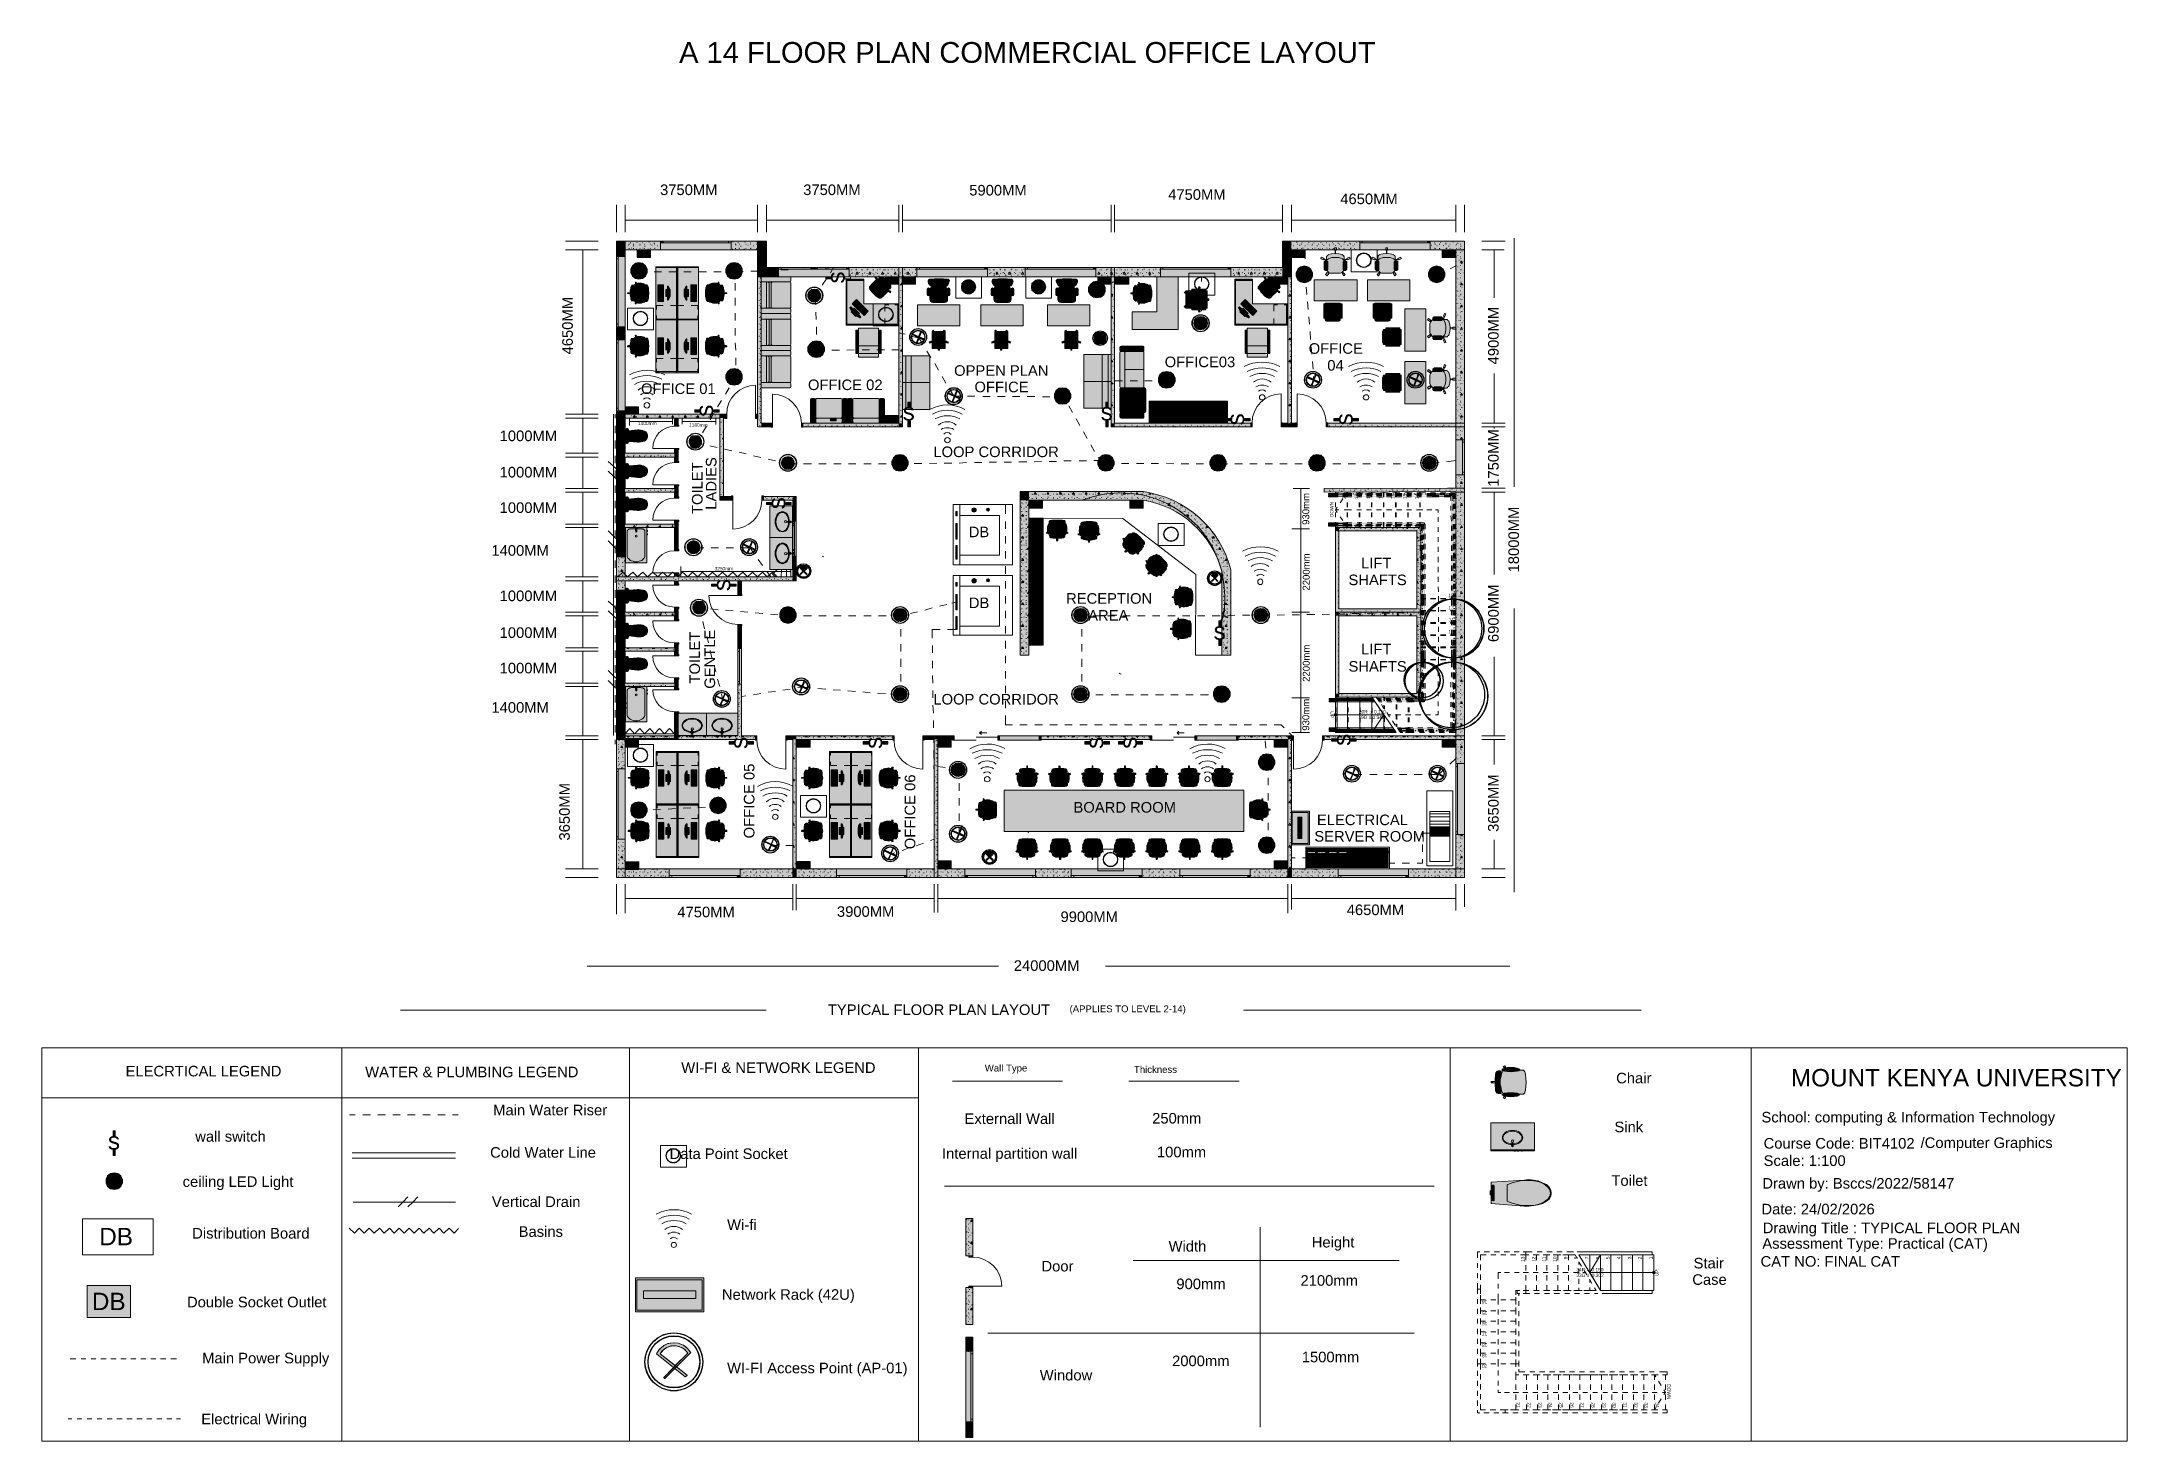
# Model space of a CAD drawing. Header units: inches. Extents: x 0.12 to 8.16, y 2.81 to 8.2.
import ezdxf

# ---------------------------------------------------------------- set-up
doc = ezdxf.new("R2010")
doc.units = ezdxf.units.IN
doc.header["$MEASUREMENT"] = 0
for name, color, linetype, true_color in [('PDF_Geometry', 7, 'Continuous', 0x029e21), ('PDF_Solid Fills', 7, 'Continuous', 0xffffff), ('PDF_Text', 7, 'Continuous', 0x5555ff)]:
    doc.layers.add(name, color=color, linetype=linetype, true_color=true_color)
doc.styles.add('PDF F1', font='arial.ttf')
doc.styles.add('PDF F2', font='arial.ttf')

msp = doc.modelspace()

# ---------------------------------------------------------------- texts
at = {"layer": 'PDF_Text', "color": 7, "attachment_point": 4, "style": 'PDF F2'}
for s, insert, char_height in [('A 14 FLOOR PLAN COMMERCIAL OFFICE LAYOUT', (2.5767, 8.157), 0.080248), ('DB', (3.6933, 6.3096), 0.04049), ('DB', (3.6933, 6.0363), 0.04072), ('SERVER ROOM', (5.025, 5.1363), 0.040723), ('ELECTRICAL', (5.035, 5.1996), 0.04072), ('TYPICAL FLOOR PLAN LAYOUT', (3.15, 4.468), 0.040723), ('(APPLIES TO LEVEL 2-14)', (4.0817, 4.4677), 0.02635), ('Wall Type', (3.755, 4.2394), 0.02635), ('Thickness', (4.33, 4.2377), 0.02635), ('Chair', (6.1883, 4.2046), 0.04072), ('Externall Wall', (3.6767, 4.048), 0.040723), ('250mm', (4.4, 4.0496), 0.04072), ('Sink', (6.1817, 4.0163), 0.04072), ('School: computing & Information Technology', (6.7483, 4.048), 0.040723), ('100mm', (4.4183, 3.9196), 0.04072), ('Course Code: BIT4102', (6.7567, 3.953), 0.040723), ('/Computer Graphics', (7.3617, 3.9496), 0.040723), ('Internal partition wall', (3.59, 3.908), 0.040723), ('Scale: 1:100', (6.7567, 3.8863), 0.040723), ('Toilet', (6.17, 3.8096), 0.04072), ('Drawn by: Bsccs/2022/58147', (6.7517, 3.793), 0.040723), ('Date: 24/02/2026', (6.7483, 3.6996), 0.040723), ('DB', (0.3417, 3.594), 0.06707), ('Drawing Title : TYPICAL FLOOR PLAN', (6.7533, 3.6213), 0.040723), ('Width', (4.4633, 3.5563), 0.04072), ('Height', (5.015, 3.5663), 0.04072), ('Assessment Type: Practical (CAT)', (6.7517, 3.5613), 0.040723), ('Door', (3.9733, 3.4796), 0.04072), ('Stair', (6.4867, 3.4913), 0.04072), ('CAT NO: FINAL CAT', (6.745, 3.498), 0.040723), ('900mm', (4.4933, 3.4113), 0.04072), ('2100mm', (4.9717, 3.4246), 0.04072), ('Case', (6.4817, 3.428), 0.04072), ('2000mm', (4.4767, 3.1146), 0.04072), ('1500mm', (4.9767, 3.1296), 0.04072), ('Window', (3.9667, 3.0596), 0.04072)]:
    msp.add_mtext(s, dxfattribs=dict(at, insert=insert, char_height=char_height))
at = {"layer": 'PDF_Text', "attachment_point": 4, "style": 'PDF F2'}
for s, insert, char_height in [('3750MM', (2.5033, 7.628), 0.04072), ('3750MM', (3.055, 7.628), 0.04072), ('5900MM', (3.695, 7.6263), 0.04072), ('4750MM', (4.4617, 7.6096), 0.04072), ('4650MM', (5.125, 7.593), 0.04072), ('OFFICE', (5.0033, 7.0163), 0.04072), ('OPPEN PLAN', (3.6367, 6.9313), 0.04072), ('OFFICE03', (4.4483, 6.9646), 0.04072), ('04', (5.075, 6.9513), 0.04072), ('OFFICE 01', (2.43, 6.8613), 0.04072), ('OFFICE 02', (3.0733, 6.8763), 0.04072), ('OFFICE', (3.715, 6.868), 0.04072), ('s', (3.4383, 6.7723), 0.0671), ('s', (4.2013, 6.7723), 0.0671), ('1000MM', (1.885, 6.6796), 0.04072), ('1400mm', (2.4183, 6.728), 0.01318), ('1180mm', (2.615, 6.7213), 0.01318), ('LOOP CORRIDOR', (3.5567, 6.618), 0.040723), ('1000MM', (1.885, 6.5396), 0.04072), ('1000MM', (1.885, 6.403), 0.04072), ('1400MM', (1.8533, 6.238), 0.04072), ('LIFT', (5.205, 6.1896), 0.04072), ('3250mm', (2.7133, 6.168), 0.01318), ('SHAFTS', (5.1567, 6.1246), 0.04072), ('1000MM', (1.885, 6.063), 0.04072), ('RECEPTION', (4.0683, 6.053), 0.04072), ('AREA', (4.1533, 5.988), 0.04072), ('1000MM', (1.885, 5.9213), 0.04072), ('s', (4.6367, 5.9273), 0.0671), ('LIFT', (5.205, 5.858), 0.04072), ('1000MM', (1.885, 5.7846), 0.04072), ('SHAFTS', (5.1567, 5.7913), 0.04072), ('1400MM', (1.8533, 5.633), 0.04072), ('LOOP CORRIDOR', (3.5567, 5.6646), 0.040723), ('BOARD ROOM', (4.0967, 5.248), 0.04072), ('4750MM', (2.57, 4.8446), 0.04072), ('3900MM', (3.185, 4.8463), 0.04072), ('9900MM', (4.0467, 4.8263), 0.04072), ('4650MM', (5.15, 4.853), 0.04072), ('24000MM', (3.8667, 4.638), 0.04072), ('Main Water Riser', (1.86, 4.0813), 0.040723), ('s', (0.375, 3.9623), 0.0671), ('wall switch', (0.7117, 3.9796), 0.040723), ('Cold Water Line', (1.8483, 3.918), 0.040723), ('Data Point Socket', (2.54, 3.913), 0.040723), ('ceiling LED Light', (0.6633, 3.7996), 0.040723), ('Vertical Drain', (1.855, 3.728), 0.040723), ('Distribution Board', (0.7, 3.6063), 0.040723), ('Basins', (1.9583, 3.613), 0.04072), ('Double Socket Outlet', (0.68, 3.3413), 0.040723), ('Main Power Supply', (0.7383, 3.1196), 0.040723), ('Electrical Wiring', (0.735, 2.8846), 0.040723)]:
    msp.add_mtext(s, dxfattribs=dict(at, insert=insert, char_height=char_height))
at = {"layer": 'PDF_Text', "color": 7, "true_color": 0xffffff, "attachment_point": 4, "style": 'PDF F2'}
for s, insert, char_height in [('AB', (2.425, 7.383), 0.01318), ('AB', (4.9483, 7.383), 0.01318), ('AB', (5.5268, 7.383), 0.01318), ('AB', (3.3817, 7.2797), 0.01318), ('AB', (3.445, 7.2797), 0.01318), ('AB', (4.1983, 7.2797), 0.01318), ('AB', (4.2666, 7.2797), 0.01318), ('AB', (4.88, 7.2797), 0.01318), ('AB', (2.3767, 6.778), 0.01318), ('AB', (3.3817, 6.7447), 0.01318), ('AB', (3.935, 6.418), 0.01318), ('AB', (4.3217, 6.418), 0.01318), ('AB', (2.3767, 5.4963), 0.01318), ('AB', (3.0383, 5.4963), 0.01318), ('AB', (3.5833, 5.4963), 0.01318), ('AB', (4.88, 5.4963), 0.01318), ('AB', (5.5267, 5.4947), 0.01318), ('AB', (2.3783, 5.0247), 0.01318), ('AB', (3.0383, 5.0263), 0.01318), ('AB', (3.5833, 5.028), 0.01318), ('AB', (4.88, 5.028), 0.01318), ('DB', (0.3133, 3.344), 0.06707)]:
    msp.add_mtext(s, dxfattribs=dict(at, insert=insert, char_height=char_height))
at = {"layer": 'PDF_Text', "attachment_point": 4, "style": 'PDF F2'}
for s, insert, char_height, rotation in [('s', (3.1809, 7.2667), 0.0672, 89.89919), ('4650MM', (2.147, 6.9935), 0.0408, 90.04911), ('4900MM', (5.7154, 6.9551), 0.0408, 90.04916), ('s', (2.6743, 6.7533), 0.0672, 89.89919), ('s', (4.721, 6.72), 0.0672, 89.89919), ('s', (5.1393, 6.72), 0.0672, 89.89919), ('1750MM', (5.7154, 6.4835), 0.0408, 90.04905), ('LADIES', (2.7003, 6.3951), 0.0408, 89.89971), ('TOILET', (2.647, 6.3785), 0.0408, 90.06374), ('s', (2.9526, 6.3967), 0.0672, 89.89919), ('930mm', (4.9923, 6.3367), 0.0264, 89.89843), ('18000MM', (5.7937, 6.1535), 0.0408, 90.03103), ('2200mm', (4.9939, 6.0834), 0.0264, 90.04085), ('s', (2.7409, 6.0817), 0.0672, 89.89919), ('6900MM', (5.7153, 5.8851), 0.0408, 89.89955), ('TOILET', (2.637, 5.7252), 0.0408, 90.06374), ('GENTLE', (2.6953, 5.7052), 0.0408, 90.04229), ('2200mm', (4.9939, 5.7318), 0.0264, 90.04118), ('930mm', (4.9923, 5.5434), 0.0264, 89.89843), ('s', (2.8076, 5.4733), 0.0672, 89.89919), ('s', (3.3259, 5.4733), 0.0672, 89.89919), ('s', (4.1776, 5.4733), 0.0672, 89.89919), ('s', (4.3076, 5.4733), 0.0672, 89.89919), ('s', (5.1309, 5.485), 0.0672, 89.89919), ('OFFICE 05', (2.847, 5.1285), 0.0408, 90.01441), ('3650MM', (2.1353, 5.1202), 0.0408, 90.04911), ('OFFICE 06', (3.467, 5.0868), 0.0408, 90.01441), ('3650MM', (5.7154, 5.1535), 0.0408, 90.04916)]:
    msp.add_mtext(s, dxfattribs=dict(at, insert=insert, char_height=char_height, rotation=rotation))
at = {"layer": 'PDF_Text', "color": 161, "true_color": 0xaaaaff, "attachment_point": 4, "style": 'PDF F1'}
for s, insert, char_height, rotation in [('20', (5.1402, 6.4366), 0.0132, 90), ('19', (5.1869, 6.4366), 0.0132, 90), ('18', (5.2336, 6.4366), 0.0132, 90), ('17', (5.2802, 6.4366), 0.0132, 90), ('16', (5.3269, 6.4366), 0.0132, 90), ('15', (5.3735, 6.4366), 0.0132, 90), ('14', (5.4202, 6.4366), 0.0132, 90), ('DOWN', (5.0919, 6.3666), 0.0132, 90), ('UP', (5.0929, 5.6183), 0.0132, 270), ('1', (5.1179, 5.5549), 0.0131, 270), ('2', (5.1646, 5.5549), 0.0132, 270), ('3', (5.2113, 5.5549), 0.0132, 270), ('4', (5.2579, 5.5549), 0.0132, 270), ('5', (5.3046, 5.5549), 0.0132, 270), ('6', (5.3529, 5.5549), 0.0132, 270), ('7', (5.3996, 5.5549), 0.0132, 270), ('13', (5.8286, 3.4966), 0.0132, 90), ('12', (5.8702, 3.4966), 0.0132, 90), ('11', (5.9102, 3.4966), 0.0132, 90), ('10', (5.9519, 3.4966), 0.0132, 90), ('9', (5.9935, 3.5066), 0.0132, 90), ('8', (6.0336, 3.5066), 0.0132, 90), ('7', (6.0752, 3.5066), 0.0132, 90), ('6', (6.1169, 3.5066), 0.0132, 90), ('5', (6.1569, 3.5066), 0.0132, 90), ('4', (6.1985, 3.5066), 0.0132, 90), ('3', (6.2402, 3.5066), 0.0132, 90), ('2', (6.2802, 3.5066), 0.0132, 90), ('1', (6.3219, 3.5066), 0.0132, 90), ('UP', (6.3452, 3.4415), 0.0132, 90), ('14', (5.6918, 3.3404), 0.0132, 180), ('15', (5.6918, 3.2988), 0.0132, 180), ('16', (5.6918, 3.2588), 0.0132, 180), ('17', (5.6918, 3.2171), 0.0132, 180), ('18', (5.6918, 3.1754), 0.0132, 180), ('19', (5.6918, 3.1354), 0.0132, 180), ('20', (5.6918, 3.0938), 0.0132, 180), ('DOWN', (6.3912, 3.0249), 0.0132, 270), ('21', (5.8112, 2.9549), 0.0132, 270), ('22', (5.8529, 2.9549), 0.0132, 270), ('23', (5.8946, 2.9549), 0.0132, 270), ('24', (5.9346, 2.9549), 0.0132, 270), ('25', (5.9762, 2.9549), 0.0132, 270), ('26', (6.0179, 2.9549), 0.0132, 270), ('27', (6.0579, 2.9549), 0.0132, 270), ('28', (6.0996, 2.9549), 0.0132, 270), ('29', (6.1413, 2.9549), 0.0132, 270), ('30', (6.1813, 2.9549), 0.0132, 270), ('31', (6.2229, 2.9549), 0.0132, 270), ('32', (6.2646, 2.9549), 0.0132, 270), ('33', (6.3046, 2.9549), 0.0132, 270), ('34', (6.3463, 2.9549), 0.0132, 270)]:
    msp.add_mtext(s, dxfattribs=dict(at, insert=insert, char_height=char_height, rotation=rotation))
for s, insert, char_height in [('13', (5.5417, 6.0647), 0.01318), ('12', (5.5417, 6.018), 0.01318), ('11', (5.5433, 5.9713), 0.01318), ('10', (5.5417, 5.9247), 0.01318), ('9', (5.5533, 5.878), 0.0132), ('8', (5.5533, 5.8297), 0.0132), ('19G x 0.343', (5.195, 5.5947), 0.013175), ('20R  x 0.150', (5.1967, 5.6163), 0.013175), ('34R x  0.150', (6.035, 3.4663), 0.013175), ('33G x  0.302', (6.035, 3.4447), 0.013175)]:
    msp.add_mtext(s, dxfattribs=dict(at, insert=insert, char_height=char_height))
at = {"layer": 'PDF_Text', "color": 99, "true_color": 0x186722, "char_height": 0.040723, "attachment_point": 4, "style": 'PDF F2'}
for s, insert in [('WI-FI & NETWORK LEGEND', (2.585, 4.2446)), ('WATER & PLUMBING LEGEND', (1.3667, 4.228))]:
    msp.add_mtext(s, dxfattribs=dict(at, insert=insert))
at = {"layer": 'PDF_Text', "color": 251, "true_color": 0x6a6a6a, "insert": (0.4433, 4.2313), "char_height": 0.040723, "attachment_point": 4, "style": 'PDF F2'}
msp.add_mtext('ELECRTICAL LEGEND', dxfattribs=at)
at = {"layer": 'PDF_Text', "color": 48, "true_color": 0x5a400a, "insert": (6.8617, 4.2057), "char_height": 0.067073, "attachment_point": 4, "style": 'PDF F2'}
msp.add_mtext('MOUNT KENYA UNIVERSITY', dxfattribs=at)
at = {"layer": 'PDF_Text', "color": 5, "attachment_point": 4, "style": 'PDF F2'}
for s, insert, char_height in [('Wi-fi', (2.7617, 3.6396), 0.04072), ('Network Rack (42U)', (2.7417, 3.3646), 0.040723), ('WI-FI Access Point (AP-01)', (2.7617, 3.0813), 0.040723)]:
    msp.add_mtext(s, dxfattribs=dict(at, insert=insert, char_height=char_height))

# ---------------------------------------------------------------- hatches: boundary and pattern name
at = {"layer": 'PDF_Solid Fills', "transparency": 33554559}
for color, points in [(256, [(5.1067, 7.3833), (5.12, 7.3817), (5.1317, 7.3783), (5.135, 7.3767), (5.1367, 7.3767), (5.1383, 7.375), (5.1383, 7.3717), (5.14, 7.37), (5.14, 7.3583), (5.1517, 7.3617), (5.15, 7.365), (5.16, 7.3683), (5.1633, 7.3617), (5.1517, 7.3583), (5.1517, 7.36), (5.14, 7.3567), (5.14, 7.355), (5.14, 7.3233), (5.1383, 7.32), (5.1383, 7.3167), (5.135, 7.3133), (5.1333, 7.3117), (5.135, 7.3083), (5.1367, 7.31), (5.1433, 7.3017), (5.1383, 7.2967), (5.1317, 7.3067), (5.1333, 7.3083), (5.1317, 7.31), (5.1283, 7.3083), (5.125, 7.3067), (5.1217, 7.3067), (5.1183, 7.3067), (5.0933, 7.3067), (5.09, 7.3067), (5.0867, 7.3067), (5.0833, 7.3083), (5.08, 7.31), (5.0783, 7.3083), (5.0817, 7.3067), (5.075, 7.2967), (5.0683, 7.3017), (5.075, 7.31), (5.0783, 7.3083), (5.08, 7.3117), (5.0767, 7.3133), (5.075, 7.3167), (5.0733, 7.32), (5.0717, 7.3233), (5.0717, 7.355), (5.0717, 7.3567), (5.06, 7.36), (5.06, 7.3583), (5.05, 7.3617), (5.0517, 7.3683), (5.0617, 7.365), (5.0617, 7.3617), (5.0717, 7.3583), (5.0717, 7.37), (5.0733, 7.3717), (5.075, 7.375), (5.0767, 7.3767), (5.0783, 7.3767), (5.08, 7.3783), (5.0917, 7.3817), (5.105, 7.3833), (5.105, 7.395), (5.1033, 7.395), (5.1033, 7.405), (5.11, 7.405), (5.11, 7.395), (5.1067, 7.395)]), (256, [(5.305, 7.3833), (5.3167, 7.3817), (5.33, 7.3783), (5.3317, 7.3767), (5.3333, 7.3767), (5.335, 7.375), (5.3367, 7.3717), (5.3367, 7.37), (5.3367, 7.3583), (5.3483, 7.3617), (5.3483, 7.365), (5.3583, 7.3683), (5.36, 7.3617), (5.35, 7.3583), (5.3483, 7.36), (5.3367, 7.3567), (5.3383, 7.355), (5.3383, 7.3233), (5.3367, 7.32), (5.335, 7.3167), (5.3333, 7.3133), (5.33, 7.3117), (5.3317, 7.3083), (5.335, 7.31), (5.34, 7.3017), (5.335, 7.2967), (5.3283, 7.3067), (5.33, 7.3083), (5.3283, 7.31), (5.3267, 7.3083), (5.3233, 7.3067), (5.32, 7.3067), (5.3167, 7.3067), (5.2917, 7.3067), (5.2883, 7.3067), (5.2833, 7.3067), (5.2817, 7.3083), (5.2783, 7.31), (5.2767, 7.3083), (5.2783, 7.3067), (5.2717, 7.2967), (5.2667, 7.3017), (5.2733, 7.31), (5.275, 7.3083), (5.2767, 7.3117), (5.275, 7.3133), (5.2717, 7.3167), (5.27, 7.32), (5.27, 7.3233), (5.27, 7.355), (5.27, 7.3567), (5.2583, 7.36), (5.2567, 7.3583), (5.2467, 7.3617), (5.2483, 7.3683), (5.26, 7.365), (5.2583, 7.3617), (5.27, 7.3583), (5.27, 7.37), (5.27, 7.3717), (5.2717, 7.375), (5.2733, 7.3767), (5.275, 7.3767), (5.2767, 7.3783), (5.29, 7.3817), (5.3033, 7.3833), (5.3033, 7.395), (5.3, 7.395), (5.3, 7.405), (5.3067, 7.405), (5.3067, 7.395), (5.305, 7.395)]), (256, [(2.4217, 7.34), (2.4333, 7.3383), (2.4417, 7.3317), (2.4467, 7.3217), (2.4467, 7.31), (2.4417, 7.3), (2.4333, 7.2933), (2.4217, 7.29), (2.41, 7.2933), (2.4017, 7.3), (2.3967, 7.31), (2.3967, 7.3217), (2.4017, 7.3317), (2.41, 7.3383)]), (256, [(2.5667, 7.3283), (2.4867, 7.3283), (2.4867, 7.3317), (2.6517, 7.3317), (2.6517, 7.3283), (2.5717, 7.3283)]), (256, [(2.7883, 7.29), (2.7783, 7.2933), (2.77, 7.3), (2.765, 7.31), (2.765, 7.3217), (2.77, 7.3317), (2.7783, 7.3383), (2.7883, 7.34), (2.8, 7.3383), (2.8083, 7.3317), (2.8133, 7.3217), (2.8133, 7.31), (2.8083, 7.3), (2.8, 7.2933)]), (256, [(2.7883, 7.34), (2.8, 7.3383), (2.8083, 7.3317), (2.8133, 7.3217), (2.8133, 7.31), (2.8083, 7.3), (2.8, 7.2933), (2.7883, 7.29), (2.7783, 7.2933), (2.77, 7.3), (2.765, 7.31), (2.765, 7.3217), (2.77, 7.3317), (2.7783, 7.3383)]), (256, [(4.9867, 7.3267), (4.9967, 7.325), (5.0067, 7.3183), (5.0117, 7.3067), (5.0117, 7.2967), (5.0067, 7.2867), (4.9967, 7.2783), (4.9867, 7.2767), (4.975, 7.2783), (4.9667, 7.2867), (4.9617, 7.2967), (4.9617, 7.3067), (4.9667, 7.3183), (4.975, 7.325)]), (256, [(5.0633, 7.3483), (5.0633, 7.35), (5.0633, 7.3517), (5.0633, 7.3517), (5.065, 7.3533), (5.065, 7.3533), (5.0667, 7.355), (5.0667, 7.355), (5.0683, 7.355), (5.07, 7.355), (5.07, 7.355), (5.0717, 7.355), (5.0733, 7.355), (5.0733, 7.3533), (5.075, 7.3533), (5.075, 7.3517), (5.0767, 7.3517), (5.0767, 7.35), (5.0767, 7.3483), (5.0767, 7.3233), (5.0767, 7.3233), (5.0767, 7.3217), (5.075, 7.32), (5.075, 7.32), (5.0733, 7.3183), (5.0733, 7.3183), (5.0717, 7.3167), (5.07, 7.3167), (5.07, 7.3167), (5.0683, 7.3167), (5.0667, 7.3167), (5.0667, 7.3183), (5.065, 7.3183), (5.065, 7.32), (5.0633, 7.32), (5.0633, 7.3217), (5.0633, 7.3233), (5.0633, 7.3233)]), (256, [(5.1367, 7.3483), (5.1367, 7.35), (5.1367, 7.3517), (5.1367, 7.3517), (5.1383, 7.3533), (5.1383, 7.3533), (5.14, 7.355), (5.14, 7.355), (5.1417, 7.355), (5.1433, 7.355), (5.145, 7.355), (5.145, 7.355), (5.1467, 7.355), (5.1467, 7.3533), (5.1483, 7.3533), (5.1483, 7.3517), (5.15, 7.3517), (5.15, 7.35), (5.15, 7.3483), (5.15, 7.3233), (5.15, 7.3233), (5.15, 7.3217), (5.1483, 7.32), (5.1483, 7.32), (5.1467, 7.3183), (5.1467, 7.3183), (5.145, 7.3167), (5.145, 7.3167), (5.1433, 7.3167), (5.1417, 7.3167), (5.14, 7.3167), (5.14, 7.3183), (5.1383, 7.3183), (5.1383, 7.32), (5.1367, 7.32), (5.1367, 7.3217), (5.1367, 7.3233), (5.1367, 7.3233)]), (256, [(5.26, 7.3483), (5.26, 7.35), (5.26, 7.3517), (5.2617, 7.3517), (5.2617, 7.3533), (5.2633, 7.3533), (5.2633, 7.355), (5.265, 7.355), (5.265, 7.355), (5.2667, 7.355), (5.2683, 7.355), (5.27, 7.355), (5.27, 7.355), (5.2717, 7.3533), (5.2717, 7.3533), (5.2733, 7.3517), (5.2733, 7.3517), (5.2733, 7.35), (5.2733, 7.3483), (5.2733, 7.3233), (5.2733, 7.3233), (5.2733, 7.3217), (5.2733, 7.32), (5.2717, 7.32), (5.2717, 7.3183), (5.27, 7.3183), (5.27, 7.3167), (5.2683, 7.3167), (5.2667, 7.3167), (5.265, 7.3167), (5.265, 7.3167), (5.2633, 7.3183), (5.2633, 7.3183), (5.2617, 7.32), (5.2617, 7.32), (5.26, 7.3217), (5.26, 7.3233), (5.26, 7.3233)]), (256, [(5.3333, 7.3483), (5.3333, 7.35), (5.3333, 7.3517), (5.335, 7.3517), (5.335, 7.3533), (5.3367, 7.3533), (5.3367, 7.355), (5.3383, 7.355), (5.3383, 7.355), (5.34, 7.355), (5.3417, 7.355), (5.3433, 7.355), (5.3433, 7.355), (5.345, 7.3533), (5.345, 7.3533), (5.3467, 7.3517), (5.3467, 7.3517), (5.3467, 7.35), (5.3467, 7.3483), (5.3467, 7.3233), (5.3467, 7.3233), (5.3467, 7.3217), (5.3467, 7.32), (5.345, 7.32), (5.345, 7.3183), (5.3433, 7.3183), (5.3433, 7.3167), (5.3417, 7.3167), (5.34, 7.3167), (5.3383, 7.3167), (5.3383, 7.3167), (5.3367, 7.3183), (5.3367, 7.3183), (5.335, 7.32), (5.335, 7.32), (5.3333, 7.3217), (5.3333, 7.3233), (5.3333, 7.3233)]), (256, [(5.4967, 7.3267), (5.5083, 7.325), (5.5167, 7.3183), (5.5217, 7.3067), (5.5217, 7.2967), (5.5167, 7.2867), (5.5083, 7.2783), (5.4967, 7.2767), (5.485, 7.2783), (5.4767, 7.2867), (5.4717, 7.2967), (5.4717, 7.3067), (5.4767, 7.3183), (5.485, 7.325)]), (256, [(2.4433, 7.2617), (2.4483, 7.2617), (2.4533, 7.2617), (2.4533, 7.26), (2.4567, 7.2567), (2.4567, 7.2567), (2.4583, 7.25), (2.4583, 7.2417), (2.4583, 7.2417), (2.46, 7.23), (2.3783, 7.23), (2.3783, 7.2317), (2.38, 7.2317), (2.385, 7.2317), (2.3917, 7.2317), (2.3917, 7.2367), (2.395, 7.2367), (2.4, 7.2367), (2.4017, 7.2417), (2.4033, 7.2517), (2.4067, 7.2583), (2.41, 7.2617), (2.4083, 7.2667), (2.4067, 7.27), (2.4083, 7.2717), (2.41, 7.2717), (2.4117, 7.2717), (2.4133, 7.2667), (2.415, 7.2617)]), (256, [(2.3883, 7.2383), (2.39, 7.2483), (2.39, 7.2517), (2.39, 7.2533), (2.3933, 7.2583), (2.395, 7.26), (2.4, 7.26), (2.4017, 7.26), (2.4017, 7.2567), (2.4017, 7.2533), (2.4017, 7.2467), (2.4, 7.24), (2.4, 7.23), (2.3883, 7.23)]), (256, [(2.425, 7.2683), (2.4317, 7.2683), (2.4383, 7.2667), (2.4433, 7.265), (2.445, 7.2633), (2.4433, 7.26), (2.4383, 7.2583), (2.4317, 7.2583), (2.425, 7.2567), (2.4167, 7.2583), (2.41, 7.2583), (2.4067, 7.26), (2.405, 7.2633), (2.4067, 7.265), (2.41, 7.2667), (2.4167, 7.2683)]), (256, [(2.5317, 7.2567), (2.535, 7.2567), (2.54, 7.2483), (2.54, 7.2433), (2.5417, 7.2433), (2.5417, 7.2167), (2.54, 7.2167), (2.54, 7.2117), (2.535, 7.2033), (2.5317, 7.2033), (2.5317, 7.2167), (2.525, 7.2167), (2.525, 7.2433), (2.5317, 7.2433)]), (256, [(2.6067, 7.2033), (2.6033, 7.2033), (2.5983, 7.2117), (2.5983, 7.2167), (2.5967, 7.2167), (2.5967, 7.2433), (2.5983, 7.2433), (2.5983, 7.2483), (2.6033, 7.2567), (2.6067, 7.2567), (2.6067, 7.2433), (2.6133, 7.2433), (2.6133, 7.2167), (2.6067, 7.2167)]), (256, [(2.695, 7.2617), (2.7233, 7.2617), (2.725, 7.2667), (2.7267, 7.2717), (2.7283, 7.2717), (2.73, 7.2717), (2.7317, 7.27), (2.73, 7.2667), (2.7283, 7.2617), (2.7317, 7.2583), (2.735, 7.2517), (2.7367, 7.2417), (2.7383, 7.2367), (2.7433, 7.2367), (2.7467, 7.2367), (2.7467, 7.2317), (2.7533, 7.2317), (2.7583, 7.2317), (2.76, 7.2317), (2.76, 7.23), (2.6783, 7.23), (2.6783, 7.2417), (2.6783, 7.2417), (2.68, 7.25), (2.6817, 7.2567), (2.6817, 7.2567), (2.685, 7.26), (2.685, 7.2617), (2.69, 7.2617)]), (256, [(2.7133, 7.2683), (2.7217, 7.2683), (2.7283, 7.2667), (2.7317, 7.265), (2.7333, 7.2633), (2.7317, 7.26), (2.7283, 7.2583), (2.7217, 7.2583), (2.7133, 7.2567), (2.7067, 7.2583), (2.7, 7.2583), (2.695, 7.26), (2.6933, 7.2633), (2.695, 7.265), (2.7, 7.2667), (2.7067, 7.2683)]), (256, [(2.75, 7.2383), (2.75, 7.23), (2.7383, 7.23), (2.7383, 7.24), (2.7367, 7.2467), (2.7367, 7.2533), (2.7367, 7.2567), (2.7367, 7.26), (2.7383, 7.26), (2.7433, 7.26), (2.745, 7.2583), (2.7467, 7.2533), (2.7483, 7.2517), (2.7483, 7.2483)]), (256, [(3.0033, 7.2733), (2.8967, 7.2733), (2.8933, 7.275), (2.8933, 7.2783), (2.8933, 7.29), (2.8933, 7.2933), (2.8967, 7.2933), (3.0033, 7.2933), (3.0067, 7.2933), (3.0067, 7.29), (3.0067, 7.2783), (3.0067, 7.275)]), (256, [(2.9317, 7.1717), (2.8967, 7.1717), (2.8933, 7.1733), (2.8933, 7.175), (2.8933, 7.27), (2.8933, 7.2717), (2.8967, 7.2733), (2.9317, 7.2733)]), (256, [(3.0033, 7.1717), (2.9317, 7.1717), (2.9317, 7.2733), (3.0033, 7.2733), (3.0067, 7.2717), (3.0067, 7.27), (3.0067, 7.175), (3.0067, 7.1733)]), (256, [(3.0967, 7.195), (3.0867, 7.1983), (3.0783, 7.205), (3.0733, 7.215), (3.0733, 7.2267), (3.0783, 7.2367), (3.0867, 7.2433), (3.0967, 7.245), (3.1083, 7.2433), (3.1167, 7.2367), (3.1217, 7.2267), (3.1217, 7.215), (3.1167, 7.205), (3.1083, 7.1983)]), (256, [(3.0967, 7.245), (3.1083, 7.2433), (3.1167, 7.2367), (3.1217, 7.2267), (3.1217, 7.215), (3.1167, 7.205), (3.1083, 7.1983), (3.0967, 7.195), (3.0867, 7.1983), (3.0783, 7.205), (3.0733, 7.215), (3.0733, 7.2267), (3.0783, 7.2367), (3.0867, 7.2433)]), (256, [(3.22, 7.1067), (3.22, 7.2833), (3.2883, 7.2833), (3.2883, 7.1883), (3.4233, 7.1883), (3.4233, 7.1067)]), (256, [(3.3167, 7.2617), (3.3367, 7.2817), (3.335, 7.2867), (3.3317, 7.2917), (3.3317, 7.2917), (3.335, 7.2933), (3.335, 7.2933), (3.3383, 7.2883), (3.34, 7.285), (3.345, 7.285), (3.3517, 7.2833), (3.36, 7.2767), (3.365, 7.2733), (3.3683, 7.2783), (3.3717, 7.28), (3.3733, 7.2767), (3.3783, 7.2817), (3.3833, 7.285), (3.3833, 7.285), (3.385, 7.285), (3.3267, 7.2267), (3.32, 7.235), (3.32, 7.235), (3.3133, 7.2433), (3.31, 7.2483), (3.31, 7.2483), (3.31, 7.2533), (3.31, 7.255), (3.3133, 7.2567)]), (256, [(3.3617, 7.2167), (3.3567, 7.2133), (3.355, 7.21), (3.3533, 7.21), (3.3483, 7.21), (3.3483, 7.21), (3.3433, 7.2133), (3.335, 7.22), (3.335, 7.22), (3.3267, 7.2267), (3.385, 7.285), (3.385, 7.2833), (3.385, 7.2833), (3.3817, 7.2783), (3.3767, 7.2733), (3.38, 7.27), (3.3783, 7.2683), (3.3733, 7.2633), (3.3767, 7.26), (3.3833, 7.2517), (3.385, 7.245), (3.385, 7.24), (3.3883, 7.2383), (3.3933, 7.235), (3.3933, 7.235), (3.3917, 7.2317), (3.3917, 7.2317), (3.3867, 7.235), (3.3817, 7.2367)]), (256, [(3.3717, 7.2833), (3.3783, 7.2783), (3.37, 7.27), (3.3617, 7.2767), (3.3567, 7.28), (3.3517, 7.285), (3.3483, 7.2867), (3.3483, 7.2883), (3.3483, 7.29), (3.3517, 7.2933), (3.3533, 7.2933), (3.3583, 7.2933), (3.3617, 7.2917), (3.365, 7.29)]), (256, [(3.3833, 7.2717), (3.39, 7.265), (3.3917, 7.2617), (3.3933, 7.2583), (3.3933, 7.2533), (3.3933, 7.2517), (3.39, 7.2483), (3.3883, 7.2467), (3.3867, 7.2483), (3.385, 7.2517), (3.38, 7.2567), (3.3767, 7.2617), (3.37, 7.27), (3.3783, 7.2783)]), (256, [(3.5417, 7.2833), (3.5767, 7.285), (3.6133, 7.2833), (3.615, 7.2817), (3.615, 7.2817), (3.6167, 7.2817), (3.6167, 7.28), (3.6167, 7.28), (3.6183, 7.2783), (3.6183, 7.2783), (3.6183, 7.2767), (3.6183, 7.275), (3.6183, 7.2733), (3.6167, 7.2717), (3.6133, 7.265), (3.6083, 7.2583), (3.6083, 7.2567), (3.6067, 7.2567), (3.6067, 7.2567), (3.6067, 7.2567), (3.605, 7.2567), (3.605, 7.2567), (3.58, 7.2583), (3.58, 7.2567), (3.595, 7.2567), (3.5983, 7.2567), (3.6, 7.255), (3.6033, 7.2533), (3.605, 7.2533), (3.6067, 7.25), (3.6083, 7.2483), (3.6083, 7.2467), (3.61, 7.2433), (3.61, 7.2433), (3.61, 7.245), (3.61, 7.245), (3.61, 7.2467), (3.61, 7.2467), (3.6117, 7.2483), (3.6117, 7.2483), (3.6133, 7.2483), (3.6133, 7.25), (3.615, 7.25), (3.615, 7.25), (3.6167, 7.25), (3.6167, 7.25), (3.6183, 7.2483), (3.6183, 7.2483), (3.62, 7.2483), (3.62, 7.2467), (3.62, 7.2467), (3.62, 7.245), (3.62, 7.245), (3.62, 7.225), (3.62, 7.225), (3.62, 7.2233), (3.62, 7.2217), (3.62, 7.2217), (3.6183, 7.2217), (3.6183, 7.22), (3.6167, 7.22), (3.6167, 7.22), (3.615, 7.22), (3.615, 7.22), (3.6133, 7.22), (3.6117, 7.22), (3.6117, 7.2217), (3.6117, 7.2217), (3.6117, 7.2067), (3.61, 7.205), (3.61, 7.2033), (3.6083, 7.2), (3.6083, 7.1983), (3.6067, 7.1967), (3.6033, 7.195), (3.6017, 7.195), (3.6, 7.1933), (3.5767, 7.1933), (3.555, 7.1933), (3.5533, 7.195), (3.55, 7.195), (3.5483, 7.1967), (3.5467, 7.1983), (3.545, 7.2), (3.545, 7.2033), (3.5433, 7.205), (3.5433, 7.2067), (3.5433, 7.2217), (3.5433, 7.2217), (3.5417, 7.22), (3.5417, 7.22), (3.54, 7.22), (3.54, 7.22), (3.5383, 7.22), (3.5367, 7.22), (3.5367, 7.22), (3.535, 7.2217), (3.535, 7.2217), (3.535, 7.2217), (3.5333, 7.2233), (3.5333, 7.225), (3.5333, 7.225), (3.5333, 7.245), (3.5333, 7.245), (3.5333, 7.2467), (3.535, 7.2467), (3.535, 7.2483), (3.535, 7.2483), (3.5367, 7.2483), (3.5367, 7.25), (3.5383, 7.25), (3.5383, 7.25), (3.54, 7.25), (3.5417, 7.25), (3.5417, 7.2483), (3.5433, 7.2483), (3.5433, 7.2483), (3.5433, 7.2467), (3.545, 7.2467), (3.545, 7.245), (3.545, 7.245), (3.545, 7.2433), (3.545, 7.2433), (3.545, 7.2467), (3.5467, 7.2483), (3.5483, 7.25), (3.55, 7.2533), (3.5517, 7.2533), (3.555, 7.255), (3.5567, 7.2567), (3.56, 7.2567), (3.5733, 7.2567), (3.575, 7.2583), (3.55, 7.2567), (3.5483, 7.2567), (3.5483, 7.2567), (3.5483, 7.2567), (3.5467, 7.2567), (3.5467, 7.2567), (3.5467, 7.2583), (3.54, 7.265), (3.5367, 7.2717), (3.5367, 7.2733), (3.5367, 7.275), (3.5367, 7.2767), (3.5367, 7.2783), (3.5367, 7.2783), (3.5367, 7.28), (3.5383, 7.28), (3.5383, 7.2817), (3.54, 7.2817), (3.54, 7.2817)]), (256, [(3.7867, 7.2833), (3.8233, 7.285), (3.86, 7.2833), (3.86, 7.2817), (3.8617, 7.2817), (3.8617, 7.2817), (3.8633, 7.28), (3.8633, 7.28), (3.8633, 7.2783), (3.8633, 7.2783), (3.8633, 7.2767), (3.8633, 7.275), (3.8633, 7.2733), (3.8633, 7.2717), (3.86, 7.265), (3.855, 7.2583), (3.8533, 7.2567), (3.8533, 7.2567), (3.8533, 7.2567), (3.8517, 7.2567), (3.8517, 7.2567), (3.85, 7.2567), (3.8267, 7.2583), (3.8267, 7.2567), (3.8417, 7.2567), (3.8433, 7.2567), (3.8467, 7.255), (3.8483, 7.2533), (3.85, 7.2533), (3.8517, 7.25), (3.8533, 7.2483), (3.855, 7.2467), (3.855, 7.2433), (3.855, 7.2433), (3.855, 7.245), (3.855, 7.245), (3.8567, 7.2467), (3.8567, 7.2467), (3.8567, 7.2483), (3.8583, 7.2483), (3.8583, 7.2483), (3.86, 7.25), (3.86, 7.25), (3.8617, 7.25), (3.8617, 7.25), (3.8633, 7.25), (3.8633, 7.2483), (3.865, 7.2483), (3.865, 7.2483), (3.8667, 7.2467), (3.8667, 7.2467), (3.8667, 7.245), (3.8667, 7.245), (3.8667, 7.225), (3.8667, 7.225), (3.8667, 7.2233), (3.8667, 7.2217), (3.865, 7.2217), (3.865, 7.2217), (3.8633, 7.22), (3.8633, 7.22), (3.8617, 7.22), (3.8617, 7.22), (3.86, 7.22), (3.8583, 7.22), (3.8583, 7.22), (3.8583, 7.2217), (3.8567, 7.2217), (3.8567, 7.2067), (3.8567, 7.205), (3.8567, 7.2033), (3.855, 7.2), (3.8533, 7.1983), (3.8517, 7.1967), (3.85, 7.195), (3.8483, 7.195), (3.845, 7.1933), (3.8233, 7.1933), (3.8017, 7.1933), (3.7983, 7.195), (3.7967, 7.195), (3.795, 7.1967), (3.7933, 7.1983), (3.7917, 7.2), (3.79, 7.2033), (3.79, 7.205), (3.79, 7.2067), (3.79, 7.2217), (3.7883, 7.2217), (3.7883, 7.22), (3.7867, 7.22), (3.7867, 7.22), (3.785, 7.22), (3.785, 7.22), (3.7833, 7.22), (3.7817, 7.22), (3.7817, 7.2217), (3.7817, 7.2217), (3.78, 7.2217), (3.78, 7.2233), (3.78, 7.225), (3.78, 7.225), (3.78, 7.245), (3.78, 7.245), (3.78, 7.2467), (3.78, 7.2467), (3.7817, 7.2483), (3.7817, 7.2483), (3.7817, 7.2483), (3.7833, 7.25), (3.7833, 7.25), (3.785, 7.25), (3.7867, 7.25), (3.7867, 7.25), (3.7883, 7.2483), (3.7883, 7.2483), (3.79, 7.2483), (3.79, 7.2467), (3.79, 7.2467), (3.79, 7.245), (3.79, 7.245), (3.79, 7.2433), (3.79, 7.2433), (3.7917, 7.2467), (3.7917, 7.2483), (3.7933, 7.25), (3.795, 7.2533), (3.7983, 7.2533), (3.8, 7.255), (3.8033, 7.2567), (3.805, 7.2567), (3.82, 7.2567), (3.82, 7.2583), (3.795, 7.2567), (3.795, 7.2567), (3.795, 7.2567), (3.7933, 7.2567), (3.7933, 7.2567), (3.7917, 7.2567), (3.7917, 7.2583), (3.7867, 7.265), (3.7833, 7.2717), (3.7817, 7.2733), (3.7817, 7.275), (3.7817, 7.2767), (3.7833, 7.2783), (3.7833, 7.2783), (3.7833, 7.28), (3.7833, 7.28), (3.785, 7.2817), (3.785, 7.2817), (3.7867, 7.2817)]), (256, [(4.035, 7.2833), (4.0717, 7.285), (4.1067, 7.2833), (4.1083, 7.2817), (4.11, 7.2817), (4.11, 7.2817), (4.11, 7.28), (4.1117, 7.28), (4.1117, 7.2783), (4.1117, 7.2783), (4.1117, 7.2767), (4.1117, 7.275), (4.1117, 7.2733), (4.1117, 7.2717), (4.1083, 7.265), (4.1017, 7.2583), (4.1017, 7.2567), (4.1017, 7.2567), (4.1, 7.2567), (4.1, 7.2567), (4.1, 7.2567), (4.0983, 7.2567), (4.075, 7.2583), (4.075, 7.2567), (4.0883, 7.2567), (4.0917, 7.2567), (4.0933, 7.255), (4.0967, 7.2533), (4.0983, 7.2533), (4.1, 7.25), (4.1017, 7.2483), (4.1033, 7.2467), (4.1033, 7.2433), (4.1033, 7.2433), (4.1033, 7.245), (4.1033, 7.245), (4.1033, 7.2467), (4.105, 7.2467), (4.105, 7.2483), (4.105, 7.2483), (4.1067, 7.2483), (4.1067, 7.25), (4.1083, 7.25), (4.11, 7.25), (4.11, 7.25), (4.1117, 7.25), (4.1117, 7.2483), (4.1133, 7.2483), (4.1133, 7.2483), (4.1133, 7.2467), (4.115, 7.2467), (4.115, 7.245), (4.115, 7.245), (4.115, 7.225), (4.115, 7.225), (4.115, 7.2233), (4.1133, 7.2217), (4.1133, 7.2217), (4.1133, 7.2217), (4.1117, 7.22), (4.1117, 7.22), (4.11, 7.22), (4.1083, 7.22), (4.1083, 7.22), (4.1067, 7.22), (4.1067, 7.22), (4.105, 7.2217), (4.105, 7.2217), (4.105, 7.2067), (4.105, 7.205), (4.1033, 7.2033), (4.1033, 7.2), (4.1017, 7.1983), (4.1, 7.1967), (4.0983, 7.195), (4.095, 7.195), (4.0933, 7.1933), (4.0717, 7.1933), (4.0483, 7.1933), (4.0467, 7.195), (4.045, 7.195), (4.0417, 7.1967), (4.04, 7.1983), (4.04, 7.2), (4.0383, 7.2033), (4.0383, 7.205), (4.0367, 7.2067), (4.0367, 7.2217), (4.0367, 7.2217), (4.0367, 7.22), (4.035, 7.22), (4.035, 7.22), (4.0333, 7.22), (4.0317, 7.22), (4.0317, 7.22), (4.03, 7.22), (4.03, 7.2217), (4.0283, 7.2217), (4.0283, 7.2217), (4.0283, 7.2233), (4.0283, 7.225), (4.0283, 7.225), (4.0283, 7.245), (4.0283, 7.245), (4.0283, 7.2467), (4.0283, 7.2467), (4.0283, 7.2483), (4.03, 7.2483), (4.03, 7.2483), (4.0317, 7.25), (4.0317, 7.25), (4.0333, 7.25), (4.0333, 7.25), (4.035, 7.25), (4.035, 7.2483), (4.0367, 7.2483), (4.0367, 7.2483), (4.0383, 7.2467), (4.0383, 7.2467), (4.0383, 7.245), (4.0383, 7.245), (4.0383, 7.2433), (4.0383, 7.2433), (4.04, 7.2467), (4.04, 7.2483), (4.0417, 7.25), (4.0433, 7.2533), (4.045, 7.2533), (4.0483, 7.255), (4.05, 7.2567), (4.0533, 7.2567), (4.0683, 7.2567), (4.0683, 7.2583), (4.0433, 7.2567), (4.0433, 7.2567), (4.0417, 7.2567), (4.0417, 7.2567), (4.0417, 7.2567), (4.04, 7.2567), (4.04, 7.2583), (4.035, 7.265), (4.0317, 7.2717), (4.03, 7.2733), (4.03, 7.275), (4.03, 7.2767), (4.03, 7.2783), (4.03, 7.2783), (4.0317, 7.28), (4.0317, 7.28), (4.0317, 7.2817), (4.0333, 7.2817), (4.0333, 7.2817)]), (256, [(4.1867, 7.2183), (4.1767, 7.2217), (4.1683, 7.2283), (4.1633, 7.2383), (4.1633, 7.25), (4.1683, 7.26), (4.1767, 7.2667), (4.1867, 7.2683), (4.1983, 7.2667), (4.2067, 7.26), (4.2117, 7.25), (4.2117, 7.2383), (4.2067, 7.2283), (4.1983, 7.2217)]), (256, [(4.1867, 7.2683), (4.1983, 7.2667), (4.2067, 7.26), (4.2117, 7.25), (4.2117, 7.2383), (4.2067, 7.2283), (4.1983, 7.2217), (4.1867, 7.2183), (4.1767, 7.2217), (4.1683, 7.2283), (4.1633, 7.2383), (4.1633, 7.25), (4.1683, 7.26), (4.1767, 7.2667)]), (256, [(4.3817, 7.26), (4.3867, 7.26), (4.3917, 7.26), (4.3933, 7.26), (4.395, 7.2567), (4.395, 7.2567), (4.3967, 7.25), (4.3983, 7.24), (4.3983, 7.24), (4.3983, 7.23), (4.3183, 7.23), (4.3183, 7.2317), (4.3183, 7.2317), (4.3233, 7.2317), (4.33, 7.2317), (4.33, 7.2367), (4.335, 7.2367), (4.34, 7.2367), (4.34, 7.2417), (4.3417, 7.2517), (4.345, 7.2583), (4.3483, 7.26), (4.3483, 7.265), (4.3467, 7.27), (4.3467, 7.27), (4.35, 7.2717), (4.35, 7.2717), (4.3517, 7.2667), (4.3533, 7.26)]), (256, [(4.5, 7.09), (4.3233, 7.09), (4.3233, 7.1583), (4.4183, 7.1583), (4.4183, 7.2933), (4.5, 7.2933)]), (256, [(4.3267, 7.2367), (4.3283, 7.2467), (4.3283, 7.25), (4.33, 7.2533), (4.3317, 7.2583), (4.335, 7.2583), (4.3383, 7.26), (4.34, 7.2583), (4.3417, 7.2567), (4.34, 7.2517), (4.34, 7.2467), (4.34, 7.2383), (4.3383, 7.23), (4.3267, 7.23)]), (256, [(4.3633, 7.2667), (4.3717, 7.2667), (4.3783, 7.265), (4.3817, 7.2633), (4.3833, 7.2617), (4.3817, 7.26), (4.3783, 7.2583), (4.3717, 7.2567), (4.3633, 7.2567), (4.355, 7.2567), (4.3483, 7.2583), (4.345, 7.26), (4.3433, 7.2617), (4.345, 7.2633), (4.3483, 7.265), (4.355, 7.2667)]), (256, [(4.6067, 7.165), (4.5833, 7.165), (4.585, 7.1583), (4.58, 7.1567), (4.5767, 7.165), (4.5533, 7.165), (4.5533, 7.1717), (4.53, 7.1717), (4.53, 7.175), (4.5283, 7.1733), (4.5233, 7.1783), (4.53, 7.1833), (4.53, 7.2283), (4.5233, 7.2317), (4.5283, 7.2367), (4.53, 7.235), (4.53, 7.2383), (4.5533, 7.2383), (4.5533, 7.245), (4.5767, 7.245), (4.58, 7.255), (4.585, 7.2517), (4.5833, 7.245), (4.6067, 7.245), (4.6067, 7.2383), (4.6117, 7.2383), (4.6117, 7.2083), (4.6183, 7.2083), (4.6183, 7.2017), (4.6117, 7.2017), (4.6117, 7.1717), (4.6067, 7.1717)]), (256, [(4.7183, 7.1067), (4.7183, 7.2833), (4.7867, 7.2833), (4.7867, 7.1883), (4.9233, 7.1883), (4.9233, 7.1067)]), (256, [(4.815, 7.2617), (4.835, 7.2817), (4.8333, 7.2867), (4.83, 7.2917), (4.83, 7.2917), (4.8333, 7.2933), (4.8333, 7.2933), (4.8367, 7.2883), (4.8383, 7.285), (4.8433, 7.285), (4.85, 7.2833), (4.8583, 7.2767), (4.8633, 7.2733), (4.8667, 7.2783), (4.87, 7.28), (4.8733, 7.2767), (4.8783, 7.2817), (4.8817, 7.285), (4.8817, 7.285), (4.8833, 7.285), (4.8267, 7.2267), (4.8183, 7.235), (4.8183, 7.235), (4.8133, 7.2433), (4.8083, 7.2483), (4.8083, 7.2483), (4.8083, 7.2533), (4.8083, 7.255), (4.8117, 7.2567)]), (256, [(4.86, 7.2167), (4.8567, 7.2133), (4.8533, 7.21), (4.8517, 7.21), (4.8467, 7.21), (4.8467, 7.21), (4.8417, 7.2133), (4.8333, 7.22), (4.8333, 7.22), (4.8267, 7.2267), (4.8833, 7.285), (4.8833, 7.2833), (4.8833, 7.2833), (4.88, 7.2783), (4.875, 7.2733), (4.8783, 7.27), (4.8767, 7.2683), (4.8717, 7.2633), (4.875, 7.26), (4.8817, 7.2517), (4.8833, 7.245), (4.8833, 7.24), (4.8867, 7.2383), (4.8917, 7.235), (4.8917, 7.235), (4.89, 7.2317), (4.89, 7.2317), (4.885, 7.235), (4.88, 7.2367)]), (256, [(4.8717, 7.2833), (4.8767, 7.2783), (4.8683, 7.27), (4.86, 7.2767), (4.855, 7.28), (4.85, 7.285), (4.8467, 7.2867), (4.8467, 7.2883), (4.8467, 7.29), (4.85, 7.2933), (4.8533, 7.2933), (4.8583, 7.2933), (4.86, 7.2917), (4.8633, 7.29)]), (256, [(4.8817, 7.2717), (4.8883, 7.265), (4.89, 7.2617), (4.8917, 7.2583), (4.8933, 7.2533), (4.8917, 7.2517), (4.89, 7.2483), (4.8867, 7.2467), (4.885, 7.2483), (4.8833, 7.2517), (4.8783, 7.2567), (4.875, 7.2617), (4.8683, 7.27), (4.8767, 7.2783)]), (256, [(2.4433, 7.1983), (2.415, 7.1983), (2.4133, 7.1933), (2.4117, 7.1883), (2.41, 7.1883), (2.4083, 7.1883), (2.4067, 7.19), (2.4083, 7.195), (2.41, 7.1983), (2.4067, 7.2017), (2.4033, 7.2083), (2.4017, 7.2183), (2.4, 7.2233), (2.395, 7.2233), (2.3917, 7.2233), (2.3917, 7.2283), (2.385, 7.2283), (2.38, 7.2283), (2.3783, 7.2283), (2.3783, 7.23), (2.46, 7.23), (2.4583, 7.2183), (2.4583, 7.2183), (2.4583, 7.21), (2.4567, 7.2033), (2.4567, 7.2033), (2.4533, 7.2), (2.4533, 7.1983), (2.4483, 7.1983)]), (256, [(2.3883, 7.2217), (2.3883, 7.23), (2.4, 7.23), (2.4, 7.22), (2.4017, 7.2133), (2.4017, 7.2067), (2.4017, 7.2033), (2.4017, 7.2), (2.4, 7.2), (2.395, 7.2), (2.3933, 7.2017), (2.39, 7.2067), (2.39, 7.2083), (2.39, 7.2117)]), (256, [(2.425, 7.1917), (2.4167, 7.1917), (2.41, 7.1933), (2.4067, 7.195), (2.405, 7.1967), (2.4067, 7.2), (2.41, 7.2017), (2.4167, 7.2033), (2.425, 7.2033), (2.4317, 7.2033), (2.4383, 7.2017), (2.4433, 7.2), (2.445, 7.1967), (2.4433, 7.195), (2.4383, 7.1933), (2.4317, 7.1917)]), (256, [(2.695, 7.1983), (2.69, 7.1983), (2.685, 7.1983), (2.685, 7.2), (2.6817, 7.2033), (2.6817, 7.2033), (2.68, 7.21), (2.6783, 7.2183), (2.6783, 7.2183), (2.6783, 7.23), (2.76, 7.23), (2.76, 7.2283), (2.7583, 7.2283), (2.7533, 7.2283), (2.7467, 7.2283), (2.7467, 7.2233), (2.7433, 7.2233), (2.7383, 7.2233), (2.7367, 7.2183), (2.735, 7.2083), (2.7317, 7.2017), (2.7283, 7.1983), (2.73, 7.195), (2.7317, 7.19), (2.73, 7.1883), (2.7283, 7.1883), (2.7267, 7.1883), (2.725, 7.1933), (2.7233, 7.1983)]), (256, [(2.7133, 7.1917), (2.7067, 7.1917), (2.7, 7.1933), (2.695, 7.195), (2.6933, 7.1967), (2.695, 7.2), (2.7, 7.2017), (2.7067, 7.2033), (2.7133, 7.2033), (2.7217, 7.2033), (2.7283, 7.2017), (2.7317, 7.2), (2.7333, 7.1967), (2.7317, 7.195), (2.7283, 7.1933), (2.7217, 7.1917)]), (256, [(2.75, 7.2217), (2.7483, 7.2117), (2.7483, 7.2083), (2.7467, 7.2067), (2.745, 7.2017), (2.7433, 7.2), (2.7383, 7.2), (2.7367, 7.2), (2.7367, 7.2033), (2.7367, 7.2067), (2.7367, 7.2133), (2.7383, 7.22), (2.7383, 7.23), (2.75, 7.23)]), (256, [(3.0033, 7.1517), (2.8967, 7.1517), (2.8933, 7.1517), (2.8933, 7.155), (2.8933, 7.1667), (2.8933, 7.17), (2.8967, 7.1717), (3.0033, 7.1717), (3.0067, 7.17), (3.0067, 7.1667), (3.0067, 7.155), (3.0067, 7.1517)]), (256, [(3.2767, 7.1383), (3.2733, 7.135), (3.265, 7.1383), (3.26, 7.1417), (3.2583, 7.14), (3.24, 7.1583), (3.2417, 7.16), (3.2383, 7.165), (3.235, 7.1733), (3.2383, 7.1767), (3.2467, 7.1667), (3.2517, 7.1717), (3.2717, 7.1517), (3.2667, 7.1467)]), (256, [(4.3817, 7.1983), (4.3533, 7.1983), (4.3517, 7.1917), (4.35, 7.1867), (4.35, 7.1867), (4.3467, 7.1883), (4.3467, 7.1883), (4.3483, 7.1933), (4.3483, 7.1983), (4.345, 7.2), (4.3417, 7.2067), (4.34, 7.2167), (4.34, 7.2217), (4.335, 7.2217), (4.33, 7.2217), (4.33, 7.2267), (4.3233, 7.2267), (4.3183, 7.2267), (4.3183, 7.2283), (4.3183, 7.23), (4.3983, 7.23), (4.3983, 7.2183), (4.3983, 7.2183), (4.3967, 7.2083), (4.395, 7.2033), (4.395, 7.2017), (4.3933, 7.1983), (4.3917, 7.1983), (4.3867, 7.1983)]), (256, [(4.3267, 7.2217), (4.3267, 7.23), (4.3383, 7.23), (4.34, 7.22), (4.34, 7.2133), (4.34, 7.2067), (4.3417, 7.2017), (4.34, 7.2), (4.3383, 7.1983), (4.335, 7.2), (4.3317, 7.2017), (4.33, 7.205), (4.3283, 7.2083), (4.3283, 7.2117)]), (256, [(4.3633, 7.1917), (4.355, 7.1917), (4.3483, 7.1933), (4.345, 7.195), (4.3433, 7.1967), (4.345, 7.1983), (4.3483, 7.2), (4.355, 7.2017), (4.3633, 7.2017), (4.3717, 7.2017), (4.3783, 7.2), (4.3817, 7.1983), (4.3833, 7.1967), (4.3817, 7.195), (4.3783, 7.1933), (4.3717, 7.1917)]), (256, [(4.775, 7.1383), (4.7717, 7.135), (4.7633, 7.1383), (4.76, 7.1417), (4.7567, 7.14), (4.7383, 7.1583), (4.74, 7.16), (4.7367, 7.165), (4.7333, 7.1733), (4.7367, 7.1767), (4.7467, 7.1667), (4.75, 7.1717), (4.77, 7.1517), (4.765, 7.1467)]), (256, [(5.0833, 7.1217), (5.08, 7.1217), (5.0783, 7.1217), (5.075, 7.1217), (5.0733, 7.1217), (5.0733, 7.1217), (5.0717, 7.1233), (5.07, 7.1233), (5.07, 7.1233), (5.0683, 7.1233), (5.0683, 7.125), (5.0683, 7.125), (5.0683, 7.125), (5.0683, 7.125), (5.0683, 7.125), (5.0667, 7.1267), (5.0667, 7.1267), (5.0667, 7.1267), (5.0667, 7.1333), (5.0617, 7.1333), (5.0617, 7.1883), (5.0667, 7.1883), (5.0667, 7.1917), (5.125, 7.1917), (5.125, 7.1883), (5.1317, 7.1883), (5.1317, 7.1333), (5.125, 7.1333), (5.125, 7.1267), (5.125, 7.1267), (5.125, 7.1267), (5.125, 7.125), (5.125, 7.125), (5.125, 7.125), (5.125, 7.125), (5.1233, 7.125), (5.1233, 7.1233), (5.1233, 7.1233), (5.1233, 7.1233), (5.1217, 7.1233), (5.12, 7.1217), (5.1183, 7.1217), (5.1167, 7.1217), (5.115, 7.1217), (5.1117, 7.1217), (5.11, 7.1217)]), (256, [(5.275, 7.1217), (5.2717, 7.1217), (5.27, 7.1217), (5.2667, 7.1217), (5.265, 7.1217), (5.265, 7.1217), (5.2633, 7.1233), (5.2617, 7.1233), (5.2617, 7.1233), (5.26, 7.1233), (5.26, 7.125), (5.26, 7.125), (5.26, 7.125), (5.26, 7.125), (5.26, 7.125), (5.2583, 7.1267), (5.2583, 7.1267), (5.2583, 7.1267), (5.2583, 7.1333), (5.2517, 7.1333), (5.2517, 7.1883), (5.2583, 7.1883), (5.2583, 7.1917), (5.3167, 7.1917), (5.3167, 7.1883), (5.3233, 7.1883), (5.3233, 7.1333), (5.3167, 7.1333), (5.3167, 7.1267), (5.3167, 7.1267), (5.3167, 7.1267), (5.3167, 7.125), (5.3167, 7.125), (5.3167, 7.125), (5.3167, 7.125), (5.315, 7.125), (5.315, 7.1233), (5.315, 7.1233), (5.3133, 7.1233), (5.3133, 7.1233), (5.31, 7.1217), (5.31, 7.1217), (5.3083, 7.1217), (5.3067, 7.1217), (5.3033, 7.1217), (5.3017, 7.1217)]), (256, [(3.0033, 7.13), (2.8967, 7.13), (2.8933, 7.1317), (2.8933, 7.135), (2.8933, 7.1467), (2.8933, 7.15), (2.8967, 7.1517), (3.0033, 7.1517), (3.0067, 7.15), (3.0067, 7.1467), (3.0067, 7.135), (3.0067, 7.1317)]), (256, [(2.9317, 7.0283), (2.8967, 7.0283), (2.8933, 7.03), (2.8933, 7.0317), (2.8933, 7.1267), (2.8933, 7.13), (2.8967, 7.13), (2.9317, 7.13)]), (256, [(3.0033, 7.0283), (2.9317, 7.0283), (2.9317, 7.13), (3.0033, 7.13), (3.0067, 7.13), (3.0067, 7.1267), (3.0067, 7.0317), (3.0067, 7.03)]), (256, [(3.5517, 7.02), (3.5517, 7.0633), (3.5517, 7.0817), (3.6017, 7.0817), (3.6017, 7.0167), (3.5517, 7.0167)]), (256, [(3.7933, 7.02), (3.7933, 7.0633), (3.7933, 7.0817), (3.8433, 7.0817), (3.8433, 7.0167), (3.7933, 7.0167)]), (256, [(4.0633, 7.02), (4.0633, 7.0633), (4.0633, 7.0817), (4.1133, 7.0817), (4.1133, 7.0167), (4.0633, 7.0167)]), (256, [(4.2217, 7.0567), (4.22, 7.045), (4.21, 7.0367), (4.1983, 7.0333), (4.1883, 7.0367), (4.1783, 7.045), (4.1767, 7.0567), (4.1783, 7.0683), (4.1883, 7.0767), (4.1983, 7.08), (4.21, 7.0767), (4.22, 7.0683)]), (256, [(4.5867, 7.09), (4.575, 7.0917), (4.5667, 7.0983), (4.5617, 7.1083), (4.5617, 7.12), (4.5667, 7.13), (4.575, 7.1367), (4.5867, 7.14), (4.5983, 7.1367), (4.6067, 7.13), (4.6117, 7.12), (4.6117, 7.1083), (4.6067, 7.0983), (4.5983, 7.0917)]), (256, [(5.2883, 7.0733), (5.2883, 7.0767), (5.2883, 7.08), (5.2883, 7.0817), (5.29, 7.0833), (5.29, 7.0833), (5.29, 7.085), (5.29, 7.0867), (5.29, 7.0867), (5.2917, 7.0883), (5.2917, 7.0883), (5.2917, 7.09), (5.2917, 7.09), (5.2917, 7.09), (5.2917, 7.09), (5.2933, 7.09), (5.2933, 7.09), (5.2933, 7.09), (5.3, 7.09), (5.3, 7.0967), (5.355, 7.0967), (5.355, 7.09), (5.36, 7.09), (5.36, 7.0317), (5.355, 7.0317), (5.355, 7.025), (5.3, 7.025), (5.3, 7.0317), (5.2933, 7.0317), (5.2933, 7.0317), (5.2933, 7.0317), (5.2917, 7.0317), (5.2917, 7.0317), (5.2917, 7.0333), (5.2917, 7.0333), (5.2917, 7.0333), (5.2917, 7.0333), (5.29, 7.035), (5.29, 7.035), (5.29, 7.0367), (5.29, 7.0383), (5.29, 7.0383), (5.2883, 7.04), (5.2883, 7.0433), (5.2883, 7.045), (5.2883, 7.0483)]), (256, [(5.5483, 7.0933), (5.5467, 7.0817), (5.5433, 7.0683), (5.5417, 7.0667), (5.54, 7.065), (5.5383, 7.0633), (5.5367, 7.0617), (5.535, 7.0617), (5.5233, 7.0617), (5.5267, 7.05), (5.5283, 7.0517), (5.5317, 7.04), (5.5267, 7.0383), (5.5233, 7.0483), (5.525, 7.05), (5.5217, 7.0617), (5.52, 7.0617), (5.4867, 7.0617), (5.4833, 7.0617), (5.48, 7.0633), (5.4783, 7.065), (5.475, 7.0683), (5.4733, 7.0667), (5.475, 7.065), (5.465, 7.0583), (5.4617, 7.0633), (5.47, 7.07), (5.4717, 7.0683), (5.475, 7.07), (5.4733, 7.0733), (5.4717, 7.075), (5.47, 7.0783), (5.47, 7.0833), (5.47, 7.1083), (5.47, 7.1117), (5.4717, 7.115), (5.4733, 7.1183), (5.475, 7.12), (5.4717, 7.1217), (5.47, 7.12), (5.4617, 7.1267), (5.465, 7.1317), (5.475, 7.125), (5.4733, 7.1233), (5.475, 7.1217), (5.4783, 7.125), (5.48, 7.1267), (5.4833, 7.1283), (5.4867, 7.1283), (5.52, 7.1283), (5.5217, 7.1283), (5.525, 7.14), (5.5233, 7.1417), (5.5267, 7.1517), (5.5317, 7.15), (5.5283, 7.14), (5.5267, 7.14), (5.5233, 7.1283), (5.535, 7.1283), (5.5367, 7.1283), (5.5383, 7.1267), (5.54, 7.125), (5.5417, 7.1233), (5.5433, 7.1217), (5.5467, 7.1083), (5.5483, 7.0967), (5.5583, 7.0967), (5.5583, 7.0983), (5.57, 7.0983), (5.57, 7.0917), (5.5583, 7.0917), (5.5583, 7.095)]), (256, [(5.5133, 7.1383), (5.515, 7.1383), (5.515, 7.1383), (5.5167, 7.1383), (5.5167, 7.1367), (5.5183, 7.1367), (5.5183, 7.135), (5.52, 7.1333), (5.52, 7.1333), (5.52, 7.1317), (5.52, 7.13), (5.52, 7.13), (5.5183, 7.1283), (5.5183, 7.1267), (5.5167, 7.1267), (5.5167, 7.125), (5.515, 7.125), (5.515, 7.125), (5.5133, 7.125), (5.4883, 7.125), (5.4867, 7.125), (5.485, 7.125), (5.485, 7.125), (5.4833, 7.1267), (5.4833, 7.1267), (5.4817, 7.1283), (5.4817, 7.13), (5.4817, 7.13), (5.4817, 7.1317), (5.4817, 7.1333), (5.4817, 7.1333), (5.4817, 7.135), (5.4833, 7.1367), (5.4833, 7.1367), (5.485, 7.1383), (5.485, 7.1383), (5.4867, 7.1383), (5.4883, 7.1383)]), (256, [(2.4433, 7.0567), (2.4483, 7.0567), (2.4533, 7.0567), (2.4533, 7.0567), (2.4567, 7.0533), (2.4567, 7.0517), (2.4583, 7.0467), (2.4583, 7.0367), (2.4583, 7.0367), (2.46, 7.025), (2.3783, 7.025), (2.3783, 7.0267), (2.38, 7.0283), (2.385, 7.0283), (2.3917, 7.0283), (2.3917, 7.0333), (2.395, 7.0333), (2.4, 7.0333), (2.4017, 7.0383), (2.4033, 7.0483), (2.4067, 7.055), (2.41, 7.0567), (2.4083, 7.0617), (2.4067, 7.0667), (2.4083, 7.0667), (2.41, 7.0683), (2.4117, 7.0683), (2.4133, 7.0633), (2.415, 7.0567)]), (256, [(2.4433, 6.995), (2.415, 6.995), (2.4133, 6.9883), (2.4117, 6.9833), (2.41, 6.9833), (2.4083, 6.985), (2.4067, 6.985), (2.4083, 6.99), (2.41, 6.995), (2.4067, 6.9967), (2.4033, 7.0033), (2.4017, 7.0133), (2.4, 7.0183), (2.395, 7.0183), (2.3917, 7.0183), (2.3917, 7.0233), (2.385, 7.0233), (2.38, 7.0233), (2.3783, 7.0233), (2.3783, 7.025), (2.46, 7.025), (2.4583, 7.015), (2.4583, 7.015), (2.4583, 7.005), (2.4567, 6.9983), (2.4567, 6.9983), (2.4533, 6.995), (2.4533, 6.995), (2.4483, 6.995)]), (256, [(2.3883, 7.0333), (2.39, 7.0433), (2.39, 7.0467), (2.39, 7.05), (2.3933, 7.0533), (2.395, 7.055), (2.4, 7.0567), (2.4017, 7.055), (2.4017, 7.0533), (2.4017, 7.0483), (2.4017, 7.0433), (2.4, 7.035), (2.4, 7.025), (2.3883, 7.025)]), (256, [(2.3883, 7.0183), (2.3883, 7.025), (2.4, 7.025), (2.4, 7.0167), (2.4017, 7.0083), (2.4017, 7.0033), (2.4017, 6.9983), (2.4017, 6.9967), (2.4, 6.995), (2.395, 6.9967), (2.3933, 6.9967), (2.39, 7.0017), (2.39, 7.005), (2.39, 7.0083)]), (256, [(2.425, 7.0633), (2.4317, 7.0633), (2.4383, 7.0617), (2.4433, 7.06), (2.445, 7.0583), (2.4433, 7.0567), (2.4383, 7.055), (2.4317, 7.0533), (2.425, 7.0533), (2.4167, 7.0533), (2.41, 7.055), (2.4067, 7.0567), (2.405, 7.0583), (2.4067, 7.06), (2.41, 7.0617), (2.4167, 7.0633)]), (256, [(2.425, 6.9883), (2.4167, 6.9883), (2.41, 6.99), (2.4067, 6.9917), (2.405, 6.9933), (2.4067, 6.995), (2.41, 6.9967), (2.4167, 6.9983), (2.425, 6.9983), (2.4317, 6.9983), (2.4383, 6.9967), (2.4433, 6.995), (2.445, 6.9933), (2.4433, 6.9917), (2.4383, 6.99), (2.4317, 6.9883)]), (256, [(2.5317, 7.0533), (2.535, 7.0533), (2.54, 7.045), (2.54, 7.04), (2.5417, 7.04), (2.5417, 7.0117), (2.54, 7.0117), (2.54, 7.0067), (2.535, 6.9983), (2.5317, 6.9983), (2.5317, 7.0117), (2.525, 7.0117), (2.525, 7.04), (2.5317, 7.04)]), (256, [(2.6067, 6.9983), (2.6033, 6.9983), (2.5983, 7.0067), (2.5983, 7.0117), (2.5967, 7.0117), (2.5967, 7.04), (2.5983, 7.04), (2.5983, 7.045), (2.6033, 7.0533), (2.6067, 7.0533), (2.6067, 7.04), (2.6133, 7.04), (2.6133, 7.0117), (2.6067, 7.0117)]), (256, [(2.695, 7.0567), (2.7233, 7.0567), (2.725, 7.0633), (2.7267, 7.0683), (2.7283, 7.0683), (2.73, 7.0667), (2.7317, 7.0667), (2.73, 7.0617), (2.7283, 7.0567), (2.7317, 7.055), (2.735, 7.0483), (2.7367, 7.0383), (2.7383, 7.0333), (2.7433, 7.0333), (2.7467, 7.0333), (2.7467, 7.0283), (2.7533, 7.0283), (2.7583, 7.0283), (2.76, 7.0267), (2.76, 7.025), (2.6783, 7.025), (2.6783, 7.0367), (2.6783, 7.0367), (2.68, 7.0467), (2.6817, 7.0517), (2.6817, 7.0533), (2.685, 7.0567), (2.685, 7.0567), (2.69, 7.0567)]), (256, [(2.695, 6.995), (2.69, 6.995), (2.685, 6.995), (2.685, 6.995), (2.6817, 6.9983), (2.6817, 6.9983), (2.68, 7.005), (2.6783, 7.015), (2.6783, 7.015), (2.6783, 7.025), (2.76, 7.025), (2.76, 7.0233), (2.7583, 7.0233), (2.7533, 7.0233), (2.7467, 7.0233), (2.7467, 7.0183), (2.7433, 7.0183), (2.7383, 7.0183), (2.7367, 7.0133), (2.735, 7.0033), (2.7317, 6.9967), (2.7283, 6.995), (2.73, 6.99), (2.7317, 6.985), (2.73, 6.985), (2.7283, 6.9833), (2.7267, 6.9833), (2.725, 6.9883), (2.7233, 6.995)]), (256, [(2.7133, 7.0633), (2.7217, 7.0633), (2.7283, 7.0617), (2.7317, 7.06), (2.7333, 7.0583), (2.7317, 7.0567), (2.7283, 7.055), (2.7217, 7.0533), (2.7133, 7.0533), (2.7067, 7.0533), (2.7, 7.055), (2.695, 7.0567), (2.6933, 7.0583), (2.695, 7.06), (2.7, 7.0617), (2.7067, 7.0633)]), (256, [(2.7133, 6.9883), (2.7067, 6.9883), (2.7, 6.99), (2.695, 6.9917), (2.6933, 6.9933), (2.695, 6.995), (2.7, 6.9967), (2.7067, 6.9983), (2.7133, 6.9983), (2.7217, 6.9983), (2.7283, 6.9967), (2.7317, 6.995), (2.7333, 6.9933), (2.7317, 6.9917), (2.7283, 6.99), (2.7217, 6.9883)]), (256, [(2.75, 7.0333), (2.75, 7.025), (2.7383, 7.025), (2.7383, 7.035), (2.7367, 7.0433), (2.7367, 7.0483), (2.7367, 7.0533), (2.7367, 7.055), (2.7383, 7.0567), (2.7433, 7.055), (2.745, 7.0533), (2.7467, 7.05), (2.7483, 7.0467), (2.7483, 7.0433)]), (256, [(2.75, 7.0183), (2.7483, 7.0083), (2.7483, 7.005), (2.7467, 7.0017), (2.745, 6.9967), (2.7433, 6.9967), (2.7383, 6.995), (2.7367, 6.9967), (2.7367, 6.9983), (2.7367, 7.0033), (2.7367, 7.0083), (2.7383, 7.0167), (2.7383, 7.025), (2.75, 7.025)]), (256, [(3.0033, 7.0083), (2.8967, 7.0083), (2.8933, 7.0083), (2.8933, 7.0117), (2.8933, 7.025), (2.8933, 7.0267), (2.8967, 7.0283), (3.0033, 7.0283), (3.0067, 7.0267), (3.0067, 7.025), (3.0067, 7.0117), (3.0067, 7.0083)]), (256, [(3.0033, 6.9883), (2.8967, 6.9883), (2.8933, 6.9883), (2.8933, 6.9917), (2.8933, 7.0033), (2.8933, 7.0067), (2.8967, 7.0083), (3.0033, 7.0083), (3.0067, 7.0067), (3.0067, 7.0033), (3.0067, 6.9917), (3.0067, 6.9883)]), (256, [(3.105, 7.0383), (3.1167, 7.0367), (3.125, 7.03), (3.13, 7.02), (3.13, 7.0083), (3.125, 6.9983), (3.1167, 6.9917), (3.105, 6.9883), (3.095, 6.9917), (3.085, 6.9983), (3.08, 7.0083), (3.08, 7.02), (3.085, 7.03), (3.095, 7.0367)]), (256, [(3.5517, 7.0467), (3.5517, 7.04), (3.5467, 7.0383), (3.5417, 7.0367), (3.54, 7.0417), (3.5467, 7.045)]), (256, [(3.6017, 7.04), (3.6017, 7.0467), (3.6067, 7.045), (3.6133, 7.0417), (3.6133, 7.0367), (3.6067, 7.0383)]), (256, [(3.7933, 7.0467), (3.7933, 7.04), (3.7883, 7.0383), (3.7817, 7.0367), (3.7817, 7.0417), (3.7883, 7.045)]), (256, [(3.8433, 7.04), (3.8433, 7.0467), (3.8483, 7.045), (3.855, 7.0417), (3.8533, 7.0367), (3.8483, 7.0383)]), (256, [(4.0633, 7.0467), (4.0633, 7.04), (4.0583, 7.0383), (4.0533, 7.0367), (4.0517, 7.0417), (4.0583, 7.045)]), (256, [(4.1133, 7.04), (4.1133, 7.0467), (4.1183, 7.045), (4.125, 7.0417), (4.1233, 7.0367), (4.1183, 7.0383)]), (256, [(4.21, 7.07), (4.1983, 7.0583), (4.1883, 7.07), (4.195, 7.0733), (4.2033, 7.0733)]), (256, [(4.21, 7.07), (4.1983, 7.0583), (4.1883, 7.07), (4.195, 7.0733), (4.2033, 7.0733)]), (256, [(4.365, 7.005), (4.28, 7.005), (4.2767, 7.005), (4.275, 7.0083), (4.275, 7.02), (4.2767, 7.0233), (4.28, 7.025), (4.365, 7.025), (4.3683, 7.0233), (4.3683, 7.02), (4.3683, 7.0083), (4.3683, 7.005)]), (256, [(4.295, 6.865), (4.28, 6.865), (4.2767, 6.8667), (4.275, 6.8683), (4.275, 7), (4.2767, 7.0033), (4.28, 7.005), (4.295, 7.005)]), (256, [(4.365, 6.865), (4.295, 6.865), (4.295, 7.005), (4.365, 7.005), (4.3683, 7.0033), (4.3683, 7), (4.3683, 6.8683), (4.3683, 6.8667)]), (256, [(5.5133, 7.065), (5.515, 7.065), (5.515, 7.065), (5.5167, 7.065), (5.5167, 7.0633), (5.5183, 7.0633), (5.5183, 7.0617), (5.52, 7.06), (5.52, 7.06), (5.52, 7.0583), (5.52, 7.0567), (5.52, 7.0567), (5.5183, 7.055), (5.5183, 7.0533), (5.5167, 7.0533), (5.5167, 7.0517), (5.515, 7.0517), (5.515, 7.0517), (5.5133, 7.0517), (5.4883, 7.0517), (5.4867, 7.0517), (5.485, 7.0517), (5.485, 7.0517), (5.4833, 7.0533), (5.4833, 7.0533), (5.4817, 7.055), (5.4817, 7.0567), (5.4817, 7.0567), (5.4817, 7.0583), (5.4817, 7.06), (5.4817, 7.06), (5.4817, 7.0617), (5.4833, 7.0633), (5.4833, 7.0633), (5.485, 7.065), (5.485, 7.065), (5.4867, 7.065), (5.4883, 7.065)]), (256, [(2.5717, 6.9283), (2.6517, 6.9283), (2.6517, 6.9233), (2.4867, 6.9233), (2.4867, 6.9283), (2.5667, 6.9283)]), (256, [(2.7883, 6.8817), (2.7783, 6.885), (2.77, 6.8917), (2.765, 6.9017), (2.765, 6.9133), (2.77, 6.9233), (2.7783, 6.93), (2.7883, 6.9333), (2.8, 6.93), (2.8083, 6.9233), (2.8133, 6.9133), (2.8133, 6.9017), (2.8083, 6.8917), (2.8, 6.885)]), (256, [(2.7883, 6.9333), (2.8, 6.93), (2.8083, 6.9233), (2.8133, 6.9133), (2.8133, 6.9017), (2.8083, 6.8917), (2.8, 6.885), (2.7883, 6.8817), (2.7783, 6.885), (2.77, 6.8917), (2.765, 6.9017), (2.765, 6.9133), (2.77, 6.9233), (2.7783, 6.93)]), (256, [(2.9317, 6.885), (2.8967, 6.885), (2.8933, 6.8867), (2.8933, 6.89), (2.8933, 6.9833), (2.8933, 6.9867), (2.8967, 6.9883), (2.9317, 6.9883)]), (256, [(3.0033, 6.885), (2.9317, 6.885), (2.9317, 6.9883), (3.0033, 6.9883), (3.0067, 6.9867), (3.0067, 6.9833), (3.0067, 6.89), (3.0067, 6.8867)]), (256, [(4.4567, 6.87), (4.445, 6.8733), (4.4367, 6.88), (4.4317, 6.89), (4.4317, 6.9017), (4.4367, 6.9117), (4.445, 6.9183), (4.4567, 6.9217), (4.4667, 6.9183), (4.475, 6.9117), (4.48, 6.9017), (4.48, 6.89), (4.475, 6.88), (4.4667, 6.8733)]), (256, [(4.4567, 6.9217), (4.4667, 6.9183), (4.475, 6.9117), (4.48, 6.9017), (4.48, 6.89), (4.475, 6.88), (4.4667, 6.8733), (4.4567, 6.87), (4.445, 6.8733), (4.4367, 6.88), (4.4317, 6.89), (4.4317, 6.9017), (4.4367, 6.9117), (4.445, 6.9183)]), (256, [(5.2883, 6.8967), (5.2883, 6.9), (5.2883, 6.9017), (5.2883, 6.905), (5.29, 6.9067), (5.29, 6.9067), (5.29, 6.9083), (5.29, 6.91), (5.29, 6.91), (5.2917, 6.9117), (5.2917, 6.9117), (5.2917, 6.9117), (5.2917, 6.9133), (5.2917, 6.9133), (5.2917, 6.9133), (5.2933, 6.9133), (5.2933, 6.9133), (5.2933, 6.9133), (5.3, 6.9133), (5.3, 6.92), (5.355, 6.92), (5.355, 6.9133), (5.36, 6.9133), (5.36, 6.855), (5.355, 6.855), (5.355, 6.8483), (5.3, 6.8483), (5.3, 6.855), (5.2933, 6.855), (5.2933, 6.855), (5.2933, 6.855), (5.2917, 6.855), (5.2917, 6.855), (5.2917, 6.855), (5.2917, 6.855), (5.2917, 6.8567), (5.2917, 6.8567), (5.29, 6.8583), (5.29, 6.8583), (5.29, 6.86), (5.29, 6.8617), (5.29, 6.8617), (5.2883, 6.8633), (5.2883, 6.865), (5.2883, 6.8683), (5.2883, 6.8717)]), (256, [(5.5483, 6.8967), (5.5467, 6.8833), (5.5433, 6.8717), (5.5417, 6.87), (5.54, 6.8683), (5.5383, 6.8667), (5.5367, 6.865), (5.535, 6.8633), (5.5233, 6.8633), (5.5267, 6.8533), (5.5283, 6.8533), (5.5317, 6.8433), (5.5267, 6.8417), (5.5233, 6.8517), (5.525, 6.8517), (5.5217, 6.8633), (5.52, 6.8633), (5.4867, 6.8633), (5.4833, 6.865), (5.48, 6.8667), (5.4783, 6.8683), (5.475, 6.8717), (5.4733, 6.8683), (5.475, 6.8667), (5.465, 6.86), (5.4617, 6.8667), (5.47, 6.8733), (5.4717, 6.87), (5.475, 6.8717), (5.4733, 6.875), (5.4717, 6.8783), (5.47, 6.8817), (5.47, 6.885), (5.47, 6.91), (5.47, 6.9133), (5.4717, 6.9167), (5.4733, 6.92), (5.475, 6.9233), (5.4717, 6.925), (5.47, 6.9233), (5.4617, 6.93), (5.465, 6.935), (5.475, 6.9283), (5.4733, 6.9267), (5.475, 6.925), (5.4783, 6.9267), (5.48, 6.9283), (5.4833, 6.93), (5.4867, 6.9317), (5.52, 6.9317), (5.5217, 6.9317), (5.525, 6.9433), (5.5233, 6.9433), (5.5267, 6.955), (5.5317, 6.9517), (5.5283, 6.9417), (5.5267, 6.9433), (5.5233, 6.9317), (5.535, 6.9317), (5.5367, 6.93), (5.5383, 6.93), (5.54, 6.9283), (5.5417, 6.9267), (5.5433, 6.9233), (5.5467, 6.9117), (5.5483, 6.8983), (5.5583, 6.8983), (5.5583, 6.9017), (5.57, 6.9017), (5.57, 6.895), (5.5583, 6.895), (5.5583, 6.8967)]), (256, [(5.5133, 6.9417), (5.515, 6.9417), (5.515, 6.94), (5.5167, 6.94), (5.5167, 6.94), (5.5183, 6.9383), (5.5183, 6.9383), (5.52, 6.9367), (5.52, 6.935), (5.52, 6.935), (5.52, 6.9333), (5.52, 6.9317), (5.5183, 6.9317), (5.5183, 6.93), (5.5167, 6.9283), (5.5167, 6.9283), (5.515, 6.9283), (5.515, 6.9283), (5.5133, 6.9283), (5.4883, 6.9283), (5.4867, 6.9283), (5.485, 6.9283), (5.485, 6.9283), (5.4833, 6.9283), (5.4833, 6.93), (5.4817, 6.9317), (5.4817, 6.9317), (5.4817, 6.9333), (5.4817, 6.935), (5.4817, 6.935), (5.4817, 6.9367), (5.4817, 6.9383), (5.4833, 6.9383), (5.4833, 6.94), (5.485, 6.94), (5.485, 6.94), (5.4867, 6.9417), (5.4883, 6.9417)]), (256, [(3.0033, 6.865), (2.8967, 6.865), (2.8933, 6.8667), (2.8933, 6.8683), (2.8933, 6.8817), (2.8933, 6.8833), (2.8967, 6.885), (3.0033, 6.885), (3.0067, 6.8833), (3.0067, 6.8817), (3.0067, 6.8683), (3.0067, 6.8667)]), (256, [(4.295, 6.77), (4.28, 6.77), (4.2767, 6.77), (4.275, 6.7733), (4.275, 6.86), (4.2767, 6.8633), (4.28, 6.865), (4.295, 6.865)]), (256, [(4.3717, 6.77), (4.295, 6.77), (4.295, 6.865), (4.3717, 6.865), (4.375, 6.8633), (4.375, 6.86), (4.375, 6.7733), (4.375, 6.77)]), (256, [(5.5133, 6.8683), (5.515, 6.8683), (5.515, 6.8667), (5.5167, 6.8667), (5.5167, 6.8667), (5.5183, 6.865), (5.5183, 6.865), (5.52, 6.8633), (5.52, 6.8617), (5.52, 6.8617), (5.52, 6.86), (5.52, 6.8583), (5.5183, 6.8583), (5.5183, 6.8567), (5.5167, 6.855), (5.5167, 6.855), (5.515, 6.855), (5.515, 6.855), (5.5133, 6.8533), (5.4883, 6.8533), (5.4867, 6.855), (5.485, 6.855), (5.485, 6.855), (5.4833, 6.855), (5.4833, 6.8567), (5.4817, 6.8583), (5.4817, 6.8583), (5.4817, 6.86), (5.4817, 6.8617), (5.4817, 6.8617), (5.4817, 6.8633), (5.4817, 6.865), (5.4833, 6.865), (5.4833, 6.8667), (5.485, 6.8667), (5.485, 6.8667), (5.4867, 6.8683), (5.4883, 6.8683)]), (256, [(3.1033, 6.82), (3.1033, 6.7333), (3.1017, 6.73), (3.0983, 6.7283), (3.0867, 6.7283), (3.0833, 6.73), (3.0833, 6.7333), (3.0833, 6.82), (3.0833, 6.8233), (3.0867, 6.8233), (3.0983, 6.8233), (3.1017, 6.8233)]), (256, [(3.205, 6.82), (3.205, 6.7483), (3.1033, 6.7483), (3.1033, 6.82), (3.105, 6.8233), (3.1067, 6.8233), (3.2017, 6.8233), (3.205, 6.8233)]), (256, [(3.225, 6.82), (3.225, 6.7333), (3.225, 6.73), (3.2217, 6.7283), (3.21, 6.7283), (3.2067, 6.73), (3.205, 6.7333), (3.205, 6.82), (3.2067, 6.8233), (3.21, 6.8233), (3.2217, 6.8233), (3.225, 6.8233)]), (256, [(3.2467, 6.82), (3.2467, 6.7333), (3.245, 6.73), (3.2417, 6.7283), (3.23, 6.7283), (3.2267, 6.73), (3.225, 6.7333), (3.225, 6.82), (3.2267, 6.8233), (3.23, 6.8233), (3.2417, 6.8233), (3.245, 6.8233)]), (256, [(3.3483, 6.82), (3.3483, 6.7483), (3.2467, 6.7483), (3.2467, 6.82), (3.2467, 6.8233), (3.25, 6.8233), (3.345, 6.8233), (3.3467, 6.8233)]), (256, [(3.3683, 6.82), (3.3683, 6.7333), (3.3683, 6.73), (3.365, 6.7283), (3.3517, 6.7283), (3.35, 6.73), (3.3483, 6.7333), (3.3483, 6.82), (3.35, 6.8233), (3.3517, 6.8233), (3.365, 6.8233), (3.3683, 6.8233)]), (256, [(4.365, 6.7483), (4.28, 6.7483), (4.2767, 6.75), (4.275, 6.7533), (4.275, 6.765), (4.2767, 6.7683), (4.28, 6.77), (4.365, 6.77), (4.3683, 6.7683), (4.3683, 6.765), (4.3683, 6.7533), (4.3683, 6.75)]), (256, [(4.48, 6.81), (4.48, 6.73), (4.3967, 6.73), (4.3967, 6.81), (4.3967, 6.8133), (4.4, 6.8133), (4.4767, 6.8133), (4.48, 6.8133)]), (256, [(4.5817, 6.81), (4.5817, 6.73), (4.4967, 6.73), (4.4967, 6.81), (4.4983, 6.8133), (4.5017, 6.8133), (4.5767, 6.8133), (4.58, 6.8133)]), (256, [(4.6817, 6.81), (4.6817, 6.73), (4.5983, 6.73), (4.5983, 6.81), (4.5983, 6.8133), (4.6017, 6.8133), (4.6783, 6.8133), (4.6817, 6.8133)]), (256, [(2.3683, 6.6533), (2.3683, 6.705), (2.37, 6.705), (2.37, 6.7067), (2.3717, 6.7067), (2.3733, 6.7083), (2.3733, 6.7083), (2.375, 6.7083), (2.3767, 6.7083), (2.3767, 6.7083), (2.3783, 6.7083), (2.3783, 6.7083), (2.38, 6.7067), (2.38, 6.7067), (2.38, 6.705), (2.3817, 6.7033), (2.3817, 6.7017), (2.3817, 6.7), (2.38, 6.695), (2.38, 6.69), (2.38, 6.685), (2.38, 6.68), (2.38, 6.6733), (2.38, 6.6683), (2.38, 6.6633), (2.3817, 6.6583), (2.3817, 6.6567), (2.3817, 6.655), (2.38, 6.6533), (2.38, 6.6517), (2.38, 6.6517), (2.3783, 6.65), (2.3783, 6.65), (2.3767, 6.65), (2.3767, 6.65), (2.375, 6.65), (2.3733, 6.65), (2.3733, 6.65), (2.3717, 6.6517), (2.37, 6.6517), (2.37, 6.6533)]), (256, [(2.43, 6.6567), (2.4233, 6.655), (2.4167, 6.655), (2.3683, 6.66), (2.3683, 6.6983), (2.4167, 6.7033), (2.4233, 6.7033), (2.43, 6.7017), (2.4367, 6.7), (2.4433, 6.6983), (2.4483, 6.695), (2.4517, 6.69), (2.455, 6.685), (2.455, 6.68), (2.455, 6.6733), (2.4517, 6.6683), (2.4483, 6.6633), (2.4433, 6.66), (2.4367, 6.6583)]), (256, [(2.64, 6.6317), (2.6283, 6.6333), (2.62, 6.6417), (2.615, 6.6517), (2.615, 6.6617), (2.62, 6.6733), (2.6283, 6.68), (2.64, 6.6817), (2.65, 6.68), (2.6583, 6.6733), (2.6633, 6.6617), (2.6633, 6.6517), (2.6583, 6.6417), (2.65, 6.6333)]), (256, [(2.64, 6.6817), (2.65, 6.68), (2.6583, 6.6733), (2.6633, 6.6617), (2.6633, 6.6517), (2.6583, 6.6417), (2.65, 6.6333), (2.64, 6.6317), (2.6283, 6.6333), (2.62, 6.6417), (2.615, 6.6517), (2.615, 6.6617), (2.62, 6.6733), (2.6283, 6.68)]), (256, [(3.205, 6.7483), (3.205, 6.7333), (3.205, 6.73), (3.2017, 6.7283), (3.1067, 6.7283), (3.105, 6.73), (3.1033, 6.7333), (3.1033, 6.7483)]), (256, [(3.3483, 6.7483), (3.3483, 6.7333), (3.3467, 6.73), (3.345, 6.7283), (3.25, 6.7283), (3.2467, 6.73), (3.2467, 6.7333), (3.2467, 6.7483)]), (256, [(2.9967, 6.55), (2.985, 6.5517), (2.9767, 6.56), (2.9717, 6.57), (2.9717, 6.58), (2.9767, 6.5917), (2.985, 6.5983), (2.9967, 6.6), (3.0067, 6.5983), (3.015, 6.5917), (3.02, 6.58), (3.02, 6.57), (3.015, 6.56), (3.0067, 6.5517)]), (256, [(2.9967, 6.6), (3.0067, 6.5983), (3.015, 6.5917), (3.02, 6.58), (3.02, 6.57), (3.015, 6.56), (3.0067, 6.5517), (2.9967, 6.55), (2.985, 6.5517), (2.9767, 6.56), (2.9717, 6.57), (2.9717, 6.58), (2.9767, 6.5917), (2.985, 6.5983)]), (256, [(3.4283, 6.6), (3.4383, 6.5983), (3.4483, 6.5917), (3.4533, 6.58), (3.4533, 6.57), (3.4483, 6.56), (3.4383, 6.5517), (3.4283, 6.55), (3.4167, 6.5517), (3.4083, 6.56), (3.4033, 6.57), (3.4033, 6.58), (3.4083, 6.5917), (3.4167, 6.5983)]), (256, [(4.2217, 6.6), (4.2333, 6.5983), (4.2417, 6.5917), (4.2467, 6.58), (4.2467, 6.57), (4.2417, 6.56), (4.2333, 6.5517), (4.2217, 6.55), (4.21, 6.5517), (4.2017, 6.56), (4.1967, 6.57), (4.1967, 6.58), (4.2017, 6.5917), (4.21, 6.5983)]), (256, [(4.6533, 6.6), (4.665, 6.5983), (4.6733, 6.5917), (4.6783, 6.58), (4.6783, 6.57), (4.6733, 6.56), (4.665, 6.5517), (4.6533, 6.55), (4.6433, 6.5517), (4.6333, 6.56), (4.6283, 6.57), (4.6283, 6.58), (4.6333, 6.5917), (4.6433, 6.5983)]), (256, [(5.035, 6.55), (5.025, 6.5517), (5.0167, 6.56), (5.0117, 6.57), (5.0117, 6.58), (5.0167, 6.5917), (5.025, 6.5983), (5.035, 6.6), (5.0467, 6.5983), (5.055, 6.5917), (5.06, 6.58), (5.06, 6.57), (5.055, 6.56), (5.0467, 6.5517)]), (256, [(5.035, 6.6), (5.0467, 6.5983), (5.055, 6.5917), (5.06, 6.58), (5.06, 6.57), (5.055, 6.56), (5.0467, 6.5517), (5.035, 6.55), (5.025, 6.5517), (5.0167, 6.56), (5.0117, 6.57), (5.0117, 6.58), (5.0167, 6.5917), (5.025, 6.5983)]), (256, [(5.4683, 6.6), (5.4783, 6.5983), (5.4883, 6.5917), (5.4917, 6.58), (5.4917, 6.57), (5.4883, 6.56), (5.4783, 6.5517), (5.4683, 6.55), (5.4567, 6.5517), (5.4483, 6.56), (5.4433, 6.57), (5.4433, 6.58), (5.4483, 6.5917), (5.4567, 6.5983)]), (256, [(2.3683, 6.5183), (2.3683, 6.5683), (2.37, 6.57), (2.37, 6.5717), (2.3717, 6.5717), (2.3733, 6.5717), (2.3733, 6.5733), (2.375, 6.5733), (2.3767, 6.5733), (2.3767, 6.5733), (2.3783, 6.5733), (2.3783, 6.5733), (2.38, 6.5717), (2.38, 6.57), (2.38, 6.57), (2.3817, 6.5683), (2.3817, 6.5667), (2.3817, 6.565), (2.38, 6.56), (2.38, 6.555), (2.38, 6.5483), (2.38, 6.5433), (2.38, 6.5383), (2.38, 6.5333), (2.38, 6.5283), (2.3817, 6.5233), (2.3817, 6.5217), (2.3817, 6.52), (2.38, 6.5183), (2.38, 6.5167), (2.38, 6.515), (2.3783, 6.515), (2.3783, 6.515), (2.3767, 6.5133), (2.3767, 6.5133), (2.375, 6.515), (2.3733, 6.515), (2.3733, 6.515), (2.3717, 6.515), (2.37, 6.5167), (2.37, 6.5167)]), (256, [(2.43, 6.52), (2.4233, 6.52), (2.4167, 6.52), (2.3683, 6.525), (2.3683, 6.5633), (2.4167, 6.5667), (2.4233, 6.5683), (2.43, 6.5667), (2.4367, 6.565), (2.4433, 6.5617), (2.4483, 6.5583), (2.4517, 6.555), (2.455, 6.55), (2.455, 6.5433), (2.455, 6.5383), (2.4517, 6.5333), (2.4483, 6.5283), (2.4433, 6.525), (2.4367, 6.5217)]), (256, [(2.3683, 6.39), (2.3683, 6.4417), (2.37, 6.4417), (2.37, 6.4433), (2.3717, 6.4433), (2.3733, 6.445), (2.3733, 6.445), (2.375, 6.445), (2.3767, 6.445), (2.3767, 6.445), (2.3783, 6.445), (2.3783, 6.445), (2.38, 6.4433), (2.38, 6.4433), (2.38, 6.4417), (2.3817, 6.44), (2.3817, 6.4383), (2.3817, 6.4367), (2.38, 6.4317), (2.38, 6.4267), (2.38, 6.4217), (2.38, 6.4167), (2.38, 6.41), (2.38, 6.405), (2.38, 6.4), (2.3817, 6.395), (2.3817, 6.3933), (2.3817, 6.3917), (2.38, 6.39), (2.38, 6.3883), (2.38, 6.3883), (2.3783, 6.3867), (2.3783, 6.3867), (2.3767, 6.3867), (2.3767, 6.3867), (2.375, 6.3867), (2.3733, 6.3867), (2.3733, 6.3867), (2.3717, 6.3883), (2.37, 6.3883), (2.37, 6.39)]), (256, [(2.43, 6.3933), (2.4233, 6.3917), (2.4167, 6.3917), (2.3683, 6.3967), (2.3683, 6.435), (2.4167, 6.44), (2.4233, 6.44), (2.43, 6.4383), (2.4367, 6.4367), (2.4433, 6.435), (2.4483, 6.4317), (2.4517, 6.4267), (2.455, 6.4217), (2.455, 6.4167), (2.455, 6.41), (2.4517, 6.405), (2.4483, 6.4), (2.4433, 6.3967), (2.4367, 6.395)]), (256, [(4.7033, 6.1633), (4.6683, 6.1583), (4.6533, 6.205), (4.6333, 6.2483), (4.6067, 6.2883), (4.575, 6.3233), (4.5383, 6.3567), (4.5, 6.3833), (4.4567, 6.405), (4.4117, 6.4217), (4.365, 6.4317), (4.3667, 6.465), (4.4133, 6.455), (4.46, 6.44), (4.5033, 6.42), (4.5433, 6.395), (4.58, 6.365), (4.615, 6.3317), (4.6433, 6.2933), (4.6683, 6.2533), (4.6883, 6.2083)]), (256, [(5.1067, 6.4583), (5.1083, 6.4583), (5.11, 6.4567), (5.1083, 6.455), (5.1067, 6.4533), (5.105, 6.455), (5.1033, 6.4567), (5.105, 6.4583)]), (256, [(5.1067, 6.4583), (5.145, 6.4583), (5.1467, 6.4583), (5.15, 6.4583), (5.15, 6.4533), (5.1467, 6.4533), (5.145, 6.4533), (5.1067, 6.4533)]), (256, [(5.1067, 6.4583), (5.145, 6.4583), (5.1467, 6.4583), (5.15, 6.4583), (5.15, 6.455), (5.1467, 6.455), (5.145, 6.455), (5.1067, 6.455)]), (256, [(5.1067, 6.45), (5.145, 6.45), (5.1467, 6.45), (5.15, 6.45), (5.15, 6.445), (5.1467, 6.445), (5.145, 6.445), (5.1067, 6.445)]), (256, [(5.15, 6.4533), (5.15, 6.4583), (5.1533, 6.4583), (5.155, 6.4583), (5.4717, 6.4583), (5.4733, 6.4583), (5.4783, 6.4583), (5.4783, 6.4533), (5.4733, 6.4533), (5.4717, 6.4533), (5.155, 6.4533), (5.1533, 6.4533)]), (256, [(5.15, 6.455), (5.15, 6.4583), (5.1533, 6.4583), (5.1533, 6.4583), (5.1567, 6.4583), (5.4717, 6.4583), (5.4733, 6.4583), (5.4783, 6.4583), (5.4783, 6.455), (5.4733, 6.455), (5.4717, 6.455), (5.1567, 6.455), (5.1533, 6.455), (5.1533, 6.455)]), (256, [(5.1533, 6.4583), (5.155, 6.4583), (5.1567, 6.4567), (5.155, 6.455), (5.1533, 6.4533), (5.1517, 6.455), (5.15, 6.4567), (5.1517, 6.4583)]), (256, [(5.15, 6.445), (5.15, 6.45), (5.1533, 6.45), (5.155, 6.45), (5.4717, 6.45), (5.4733, 6.45), (5.4783, 6.45), (5.4783, 6.445), (5.4733, 6.445), (5.4717, 6.445), (5.155, 6.445), (5.1533, 6.445)]), (256, [(5.165, 6.4567), (5.165, 6.4567), (5.165, 6.4567), (5.165, 6.455), (5.165, 6.455), (5.1633, 6.455), (5.1633, 6.4567), (5.1633, 6.4567)]), (256, [(5.175, 6.4567), (5.175, 6.4567), (5.1767, 6.4567), (5.175, 6.455), (5.175, 6.455), (5.175, 6.455), (5.175, 6.4567), (5.175, 6.4567)]), (256, [(5.1867, 6.4567), (5.1867, 6.4567), (5.1867, 6.4567), (5.1867, 6.455), (5.1867, 6.455), (5.1867, 6.455), (5.185, 6.4567), (5.1867, 6.4567)]), (256, [(5.1967, 6.4567), (5.1983, 6.4567), (5.1983, 6.4567), (5.1983, 6.455), (5.1967, 6.455), (5.1967, 6.455), (5.1967, 6.4567), (5.1967, 6.4567)]), (256, [(5.2083, 6.4583), (5.21, 6.4567), (5.21, 6.4567), (5.21, 6.455), (5.2083, 6.455), (5.2067, 6.455), (5.2067, 6.4567), (5.2067, 6.4567)]), (256, [(5.2217, 6.4567), (5.2217, 6.4567), (5.2233, 6.4567), (5.2217, 6.455), (5.2217, 6.455), (5.2217, 6.455), (5.2217, 6.4567), (5.2217, 6.4567)]), (256, [(5.235, 6.4567), (5.2367, 6.4567), (5.2367, 6.4567), (5.2367, 6.455), (5.235, 6.455), (5.235, 6.455), (5.235, 6.4567), (5.235, 6.4567)]), (256, [(5.25, 6.4567), (5.25, 6.4567), (5.25, 6.4567), (5.25, 6.455), (5.25, 6.455), (5.2483, 6.455), (5.2483, 6.4567), (5.2483, 6.4567)]), (256, [(5.2633, 6.4567), (5.2633, 6.4567), (5.2633, 6.4567), (5.2633, 6.455), (5.2633, 6.455), (5.2617, 6.455), (5.2617, 6.4567), (5.2617, 6.4567)]), (256, [(5.2767, 6.4567), (5.2767, 6.4567), (5.2767, 6.4567), (5.2767, 6.455), (5.2767, 6.455), (5.2767, 6.455), (5.275, 6.4567), (5.2767, 6.4567)]), (256, [(5.3033, 6.4567), (5.305, 6.4567), (5.305, 6.4567), (5.305, 6.455), (5.3033, 6.455), (5.3033, 6.455), (5.3033, 6.4567), (5.3033, 6.4567)]), (256, [(5.3167, 6.4567), (5.3183, 6.4567), (5.3183, 6.4567), (5.3183, 6.455), (5.3167, 6.455), (5.3167, 6.455), (5.3167, 6.4567), (5.3167, 6.4567)]), (256, [(5.3317, 6.4567), (5.3317, 6.4567), (5.3317, 6.4567), (5.3317, 6.455), (5.3317, 6.455), (5.33, 6.455), (5.33, 6.4567), (5.33, 6.4567)]), (256, [(5.345, 6.4583), (5.345, 6.4567), (5.3467, 6.4567), (5.345, 6.455), (5.345, 6.455), (5.3433, 6.455), (5.3433, 6.4567), (5.3433, 6.4567)]), (256, [(5.3717, 6.4567), (5.3717, 6.4567), (5.3733, 6.4567), (5.3717, 6.455), (5.3717, 6.455), (5.3717, 6.455), (5.3717, 6.4567), (5.3717, 6.4567)]), (256, [(5.385, 6.4567), (5.3867, 6.4567), (5.3867, 6.4567), (5.3867, 6.455), (5.385, 6.455), (5.385, 6.455), (5.385, 6.4567), (5.385, 6.4567)]), (256, [(5.3983, 6.4567), (5.4, 6.4567), (5.4, 6.4567), (5.4, 6.455), (5.3983, 6.455), (5.3983, 6.455), (5.3983, 6.4567), (5.3983, 6.4567)]), (256, [(5.4133, 6.4567), (5.4133, 6.4567), (5.4133, 6.4567), (5.4133, 6.455), (5.4133, 6.455), (5.4117, 6.455), (5.4117, 6.4567), (5.4117, 6.4567)]), (256, [(5.4267, 6.4567), (5.4267, 6.4567), (5.4267, 6.4567), (5.4267, 6.455), (5.4267, 6.455), (5.4267, 6.455), (5.425, 6.4567), (5.4267, 6.4567)]), (256, [(5.4533, 6.4567), (5.4533, 6.4567), (5.455, 6.4567), (5.4533, 6.455), (5.4533, 6.455), (5.4533, 6.455), (5.4533, 6.4567), (5.4533, 6.4567)]), (256, [(5.4667, 6.4567), (5.4683, 6.4567), (5.4683, 6.4567), (5.4683, 6.455), (5.4667, 6.455), (5.4667, 6.455), (5.4667, 6.4567), (5.4667, 6.4567)]), (256, [(5.4783, 6.4533), (5.4783, 6.4583), (5.48, 6.4583), (5.4817, 6.4583), (5.4833, 6.4583), (5.555, 6.4583), (5.5567, 6.4583), (5.56, 6.4583), (5.5617, 6.4583), (5.5617, 6.4583), (5.56, 6.4533), (5.56, 6.4533), (5.5567, 6.4533), (5.555, 6.4533), (5.4833, 6.4533), (5.4817, 6.4533), (5.48, 6.4533)]), (256, [(5.4783, 6.455), (5.4783, 6.4583), (5.48, 6.4583), (5.4817, 6.4583), (5.4833, 6.4583), (5.555, 6.4583), (5.5567, 6.4583), (5.56, 6.4583), (5.5617, 6.4583), (5.5617, 6.4583), (5.56, 6.455), (5.56, 6.455), (5.5567, 6.455), (5.555, 6.455), (5.4833, 6.455), (5.4817, 6.455), (5.48, 6.455)]), (256, [(5.48, 6.4583), (5.4833, 6.4583), (5.4833, 6.4567), (5.4833, 6.455), (5.48, 6.4533), (5.4783, 6.455), (5.4783, 6.4567), (5.4783, 6.4583)]), (256, [(5.4783, 6.445), (5.4783, 6.45), (5.48, 6.45), (5.4817, 6.45), (5.4833, 6.45), (5.5467, 6.45), (5.5483, 6.45), (5.5517, 6.45), (5.5533, 6.45), (5.5533, 6.45), (5.5517, 6.445), (5.5517, 6.445), (5.5483, 6.445), (5.5467, 6.445), (5.4833, 6.445), (5.4817, 6.445), (5.48, 6.445)]), (256, [(5.4933, 6.4567), (5.4933, 6.4567), (5.4933, 6.4567), (5.4933, 6.455), (5.4933, 6.455), (5.4917, 6.455), (5.4917, 6.4567), (5.4917, 6.4567)]), (256, [(5.505, 6.4567), (5.505, 6.4567), (5.505, 6.4567), (5.505, 6.455), (5.505, 6.455), (5.5033, 6.455), (5.5033, 6.4567), (5.5033, 6.4567)]), (256, [(5.5167, 6.4567), (5.5167, 6.4567), (5.5167, 6.4567), (5.5167, 6.455), (5.5167, 6.455), (5.515, 6.455), (5.515, 6.4567), (5.515, 6.4567)]), (256, [(5.5283, 6.4567), (5.5283, 6.4567), (5.5283, 6.4567), (5.5283, 6.455), (5.5283, 6.455), (5.5267, 6.455), (5.5267, 6.4567), (5.5267, 6.4567)]), (256, [(5.54, 6.4567), (5.54, 6.4567), (5.54, 6.4567), (5.54, 6.455), (5.54, 6.455), (5.54, 6.455), (5.5383, 6.4567), (5.54, 6.4567)]), (256, [(5.5517, 6.4567), (5.5517, 6.4567), (5.5517, 6.4567), (5.5517, 6.455), (5.5517, 6.455), (5.5517, 6.455), (5.55, 6.4567), (5.5517, 6.4567)]), (256, [(5.5517, 6.445), (5.5533, 6.45), (5.555, 6.45), (5.5567, 6.4483), (5.5567, 6.4483), (5.5583, 6.4467), (5.5583, 6.445), (5.5583, 6.445), (5.5583, 6.4417), (5.5583, 6.0517), (5.5533, 6.0517), (5.5517, 6.4417), (5.5517, 6.445), (5.5517, 6.445), (5.5517, 6.445), (5.5517, 6.445), (5.5517, 6.445), (5.5517, 6.445)]), (256, [(5.56, 6.4533), (5.5617, 6.4583), (5.5633, 6.4583), (5.565, 6.4567), (5.565, 6.4567), (5.565, 6.455), (5.5667, 6.4533), (5.5667, 6.4533), (5.5667, 6.45), (5.5667, 6.0583), (5.5617, 6.0583), (5.56, 6.45), (5.56, 6.4533), (5.56, 6.4533), (5.56, 6.4533), (5.56, 6.4533), (5.56, 6.4533), (5.56, 6.4533)]), (256, [(5.56, 6.455), (5.5617, 6.4583), (5.5617, 6.4567), (5.5633, 6.4567), (5.565, 6.455), (5.565, 6.4533), (5.565, 6.4533), (5.565, 6.4533), (5.565, 6.45), (5.565, 6.0583), (5.5617, 6.0583), (5.5617, 6.45), (5.5617, 6.4533), (5.5617, 6.4533), (5.5617, 6.4533), (5.5617, 6.4533), (5.56, 6.455), (5.56, 6.455)]), (256, [(5.5667, 6.4567), (5.565, 6.455), (5.5633, 6.4533), (5.5617, 6.455), (5.56, 6.4567), (5.5617, 6.4583), (5.5633, 6.4583), (5.565, 6.4583)]), (256, [(3.0067, 6.3517), (3.0083, 6.3517), (3.01, 6.3483), (3.0083, 6.3467), (3.0067, 6.345), (3, 6.3467), (3, 6.3467), (2.9917, 6.3467), (2.9917, 6.3483), (2.9917, 6.3483), (2.9917, 6.35), (2.9917, 6.35), (3, 6.3517), (3, 6.3517)]), (256, [(4.0033, 6.34), (4.0033, 6.345), (4.0033, 6.3483), (4.0033, 6.35), (4.0067, 6.3533), (4.0067, 6.3533), (4.0133, 6.355), (4.0233, 6.355), (4.0233, 6.355), (4.0333, 6.355), (4.0333, 6.275), (4.0317, 6.275), (4.0317, 6.275), (4.0317, 6.28), (4.0317, 6.2867), (4.0267, 6.2867), (4.0267, 6.2917), (4.0267, 6.2967), (4.0217, 6.2967), (4.0117, 6.3), (4.005, 6.3033), (4.0033, 6.3067), (3.9983, 6.305), (3.9933, 6.3033), (3.9933, 6.3033), (3.9917, 6.3067), (3.9917, 6.3067), (3.9967, 6.3083), (4.0033, 6.3117)]), (256, [(4.065, 6.34), (4.065, 6.3117), (4.0717, 6.3083), (4.0767, 6.3067), (4.0767, 6.3067), (4.075, 6.3033), (4.075, 6.3033), (4.07, 6.305), (4.065, 6.3067), (4.0633, 6.3033), (4.0567, 6.3), (4.0467, 6.2967), (4.0417, 6.2967), (4.0417, 6.2917), (4.0417, 6.2867), (4.0367, 6.2867), (4.0367, 6.28), (4.0367, 6.275), (4.035, 6.275), (4.0333, 6.275), (4.0333, 6.355), (4.045, 6.355), (4.045, 6.355), (4.055, 6.355), (4.06, 6.3533), (4.0617, 6.3533), (4.065, 6.35), (4.065, 6.3483), (4.065, 6.345)]), (256, [(2.445, 6.31), (2.445, 6.2183), (2.445, 6.215), (2.4433, 6.21), (2.44, 6.2067), (2.4367, 6.2033), (2.4333, 6.2), (2.4283, 6.1983), (2.4233, 6.1967), (2.4167, 6.195), (2.4117, 6.195), (2.405, 6.195), (2.4, 6.1967), (2.3933, 6.1983), (2.3883, 6.2), (2.385, 6.2033), (2.3817, 6.2067), (2.3783, 6.21), (2.3767, 6.215), (2.3767, 6.2183), (2.3767, 6.31), (2.3767, 6.3133), (2.3783, 6.315), (2.3783, 6.3167), (2.38, 6.3183), (2.3833, 6.32), (2.385, 6.32), (2.3867, 6.3217), (2.39, 6.3217), (2.3933, 6.3217), (2.4283, 6.3217), (2.4317, 6.3217), (2.435, 6.3217), (2.4367, 6.32), (2.44, 6.32), (2.4417, 6.3183), (2.4433, 6.3167), (2.445, 6.315), (2.445, 6.3133)]), (256, [(2.4083, 6.325), (2.4083, 6.3267), (2.4117, 6.3283), (2.4133, 6.3267), (2.415, 6.325), (2.4133, 6.3183), (2.4133, 6.3167), (2.4133, 6.31), (2.4117, 6.31), (2.4117, 6.3083), (2.41, 6.31), (2.41, 6.31), (2.4083, 6.3167), (2.4083, 6.3183)]), (256, [(2.6317, 6.225), (2.6217, 6.2283), (2.6133, 6.235), (2.6083, 6.245), (2.6083, 6.2567), (2.6133, 6.2667), (2.6217, 6.2733), (2.6317, 6.2767), (2.6433, 6.2733), (2.6517, 6.2667), (2.6567, 6.2567), (2.6567, 6.245), (2.6517, 6.235), (2.6433, 6.2283)]), (256, [(2.6317, 6.2767), (2.6433, 6.2733), (2.6517, 6.2667), (2.6567, 6.2567), (2.6567, 6.245), (2.6517, 6.235), (2.6433, 6.2283), (2.6317, 6.225), (2.6217, 6.2283), (2.6133, 6.235), (2.6083, 6.245), (2.6083, 6.2567), (2.6133, 6.2667), (2.6217, 6.2733)]), (256, [(3.9967, 6.32), (3.9967, 6.3283), (3.9983, 6.335), (4, 6.34), (4.0017, 6.3417), (4.0033, 6.34), (4.005, 6.335), (4.0067, 6.3283), (4.0067, 6.32), (4.0067, 6.3133), (4.005, 6.3067), (4.0033, 6.3017), (4.0017, 6.3), (4, 6.3017), (3.9983, 6.3067), (3.9967, 6.3133)]), (256, [(4.0267, 6.285), (4.0167, 6.285), (4.0133, 6.2867), (4.01, 6.2867), (4.005, 6.29), (4.005, 6.2917), (4.0033, 6.2967), (4.005, 6.2983), (4.0067, 6.2983), (4.0117, 6.2983), (4.0167, 6.2967), (4.0233, 6.2967), (4.0333, 6.2967), (4.0333, 6.2833)]), (256, [(4.0417, 6.285), (4.0333, 6.2833), (4.0333, 6.2967), (4.0433, 6.2967), (4.05, 6.2967), (4.0567, 6.2983), (4.0617, 6.2983), (4.0633, 6.2983), (4.0633, 6.2967), (4.0633, 6.2917), (4.0617, 6.29), (4.0583, 6.2867), (4.055, 6.2867), (4.0517, 6.285)]), (256, [(4.0717, 6.32), (4.0717, 6.3133), (4.07, 6.3067), (4.0683, 6.3017), (4.0667, 6.3), (4.065, 6.3017), (4.0633, 6.3067), (4.0617, 6.3133), (4.0617, 6.32), (4.0617, 6.3283), (4.0633, 6.335), (4.065, 6.34), (4.0667, 6.3417), (4.0683, 6.34), (4.07, 6.335), (4.0717, 6.3283)]), (256, [(4.125, 6.3333), (4.125, 6.3383), (4.125, 6.3433), (4.1267, 6.3433), (4.13, 6.3467), (4.13, 6.3467), (4.1367, 6.3483), (4.145, 6.35), (4.1467, 6.35), (4.1567, 6.35), (4.1567, 6.27), (4.155, 6.27), (4.155, 6.27), (4.155, 6.275), (4.155, 6.2817), (4.15, 6.2817), (4.15, 6.285), (4.15, 6.2917), (4.145, 6.2917), (4.135, 6.2933), (4.1283, 6.2967), (4.125, 6.3), (4.1217, 6.3), (4.1167, 6.2983), (4.115, 6.2983), (4.115, 6.3017), (4.115, 6.3017), (4.12, 6.3033), (4.125, 6.305)]), (256, [(4.1183, 6.315), (4.12, 6.3233), (4.12, 6.33), (4.1217, 6.3333), (4.125, 6.335), (4.1267, 6.3333), (4.1283, 6.33), (4.13, 6.3233), (4.13, 6.315), (4.13, 6.3067), (4.1283, 6.3), (4.1267, 6.2967), (4.125, 6.295), (4.1217, 6.2967), (4.12, 6.3), (4.12, 6.3067)]), (256, [(4.1483, 6.2783), (4.1383, 6.28), (4.135, 6.28), (4.1333, 6.2817), (4.1283, 6.2833), (4.1267, 6.285), (4.1267, 6.29), (4.1283, 6.2917), (4.13, 6.2933), (4.1333, 6.2917), (4.14, 6.2917), (4.1467, 6.29), (4.1567, 6.29), (4.1567, 6.2783)]), (256, [(4.1883, 6.3333), (4.1883, 6.305), (4.1933, 6.3033), (4.1983, 6.3017), (4.1983, 6.3017), (4.1983, 6.2983), (4.1983, 6.2983), (4.1933, 6.3), (4.1883, 6.3), (4.185, 6.2967), (4.1783, 6.2933), (4.1683, 6.2917), (4.1633, 6.2917), (4.1633, 6.285), (4.1633, 6.2817), (4.16, 6.2817), (4.1583, 6.275), (4.1583, 6.27), (4.1583, 6.27), (4.1567, 6.27), (4.1567, 6.35), (4.1683, 6.35), (4.1683, 6.35), (4.1767, 6.3483), (4.1833, 6.3467), (4.1833, 6.3467), (4.1867, 6.3433), (4.1883, 6.3433), (4.1883, 6.3383)]), (256, [(4.165, 6.2783), (4.1567, 6.2783), (4.1567, 6.29), (4.1667, 6.29), (4.1733, 6.2917), (4.18, 6.2917), (4.1833, 6.2933), (4.1867, 6.2917), (4.1867, 6.29), (4.1867, 6.285), (4.185, 6.2833), (4.1817, 6.2817), (4.1783, 6.28), (4.175, 6.28)]), (256, [(4.195, 6.315), (4.195, 6.3067), (4.1933, 6.3), (4.1917, 6.2967), (4.19, 6.295), (4.1867, 6.2967), (4.185, 6.3), (4.185, 6.3067), (4.1833, 6.315), (4.185, 6.3233), (4.185, 6.33), (4.1867, 6.3333), (4.19, 6.335), (4.1917, 6.3333), (4.1933, 6.33), (4.195, 6.3233)]), (256, [(4.32, 6.3), (4.3233, 6.3033), (4.325, 6.3067), (4.3267, 6.3067), (4.3317, 6.3067), (4.3317, 6.3067), (4.3367, 6.3033), (4.345, 6.2967), (4.345, 6.2967), (4.3533, 6.29), (4.2967, 6.2333), (4.295, 6.2333), (4.295, 6.235), (4.2983, 6.2383), (4.3033, 6.2433), (4.3, 6.2467), (4.3033, 6.2483), (4.3067, 6.2533), (4.3033, 6.2567), (4.2967, 6.265), (4.295, 6.2717), (4.295, 6.2767), (4.2917, 6.28), (4.2867, 6.2817), (4.2867, 6.2817), (4.2883, 6.285), (4.2883, 6.285), (4.2933, 6.2833), (4.2983, 6.28)]), (256, [(4.2967, 6.245), (4.29, 6.2517), (4.2883, 6.255), (4.2867, 6.2583), (4.2867, 6.2633), (4.2867, 6.265), (4.29, 6.2683), (4.2917, 6.27), (4.2933, 6.2683), (4.295, 6.265), (4.3, 6.26), (4.3033, 6.255), (4.31, 6.2483), (4.3017, 6.2383)]), (256, [(4.3017, 6.2917), (4.3067, 6.2967), (4.3117, 6.3017), (4.3167, 6.3033), (4.32, 6.3017), (4.32, 6.3), (4.3183, 6.295), (4.3133, 6.29), (4.3083, 6.2833), (4.3033, 6.2783), (4.2983, 6.275), (4.2933, 6.2733), (4.29, 6.2733), (4.29, 6.2767), (4.2917, 6.28), (4.2967, 6.2867)]), (256, [(4.3633, 6.2567), (4.3433, 6.2367), (4.3467, 6.23), (4.3483, 6.225), (4.3483, 6.225), (4.345, 6.2233), (4.345, 6.2233), (4.3417, 6.2283), (4.34, 6.2333), (4.335, 6.2317), (4.3283, 6.2333), (4.32, 6.24), (4.3167, 6.2433), (4.3117, 6.24), (4.31, 6.2367), (4.3067, 6.24), (4.3017, 6.235), (4.2983, 6.2317), (4.2967, 6.2317), (4.2967, 6.2333), (4.3533, 6.29), (4.36, 6.2817), (4.36, 6.2817), (4.3667, 6.275), (4.37, 6.2683), (4.37, 6.2683), (4.37, 6.2633), (4.37, 6.2633), (4.3667, 6.26)]), (256, [(5.1067, 6.3367), (5.1083, 6.335), (5.11, 6.3333), (5.1083, 6.3317), (5.1067, 6.3317), (5.105, 6.3317), (5.1033, 6.3333), (5.105, 6.335)]), (256, [(5.1067, 6.345), (5.145, 6.345), (5.1467, 6.345), (5.15, 6.345), (5.15, 6.3383), (5.1467, 6.3383), (5.145, 6.3383), (5.1067, 6.3383)]), (256, [(5.1067, 6.3367), (5.145, 6.3367), (5.1467, 6.3367), (5.15, 6.3367), (5.15, 6.3317), (5.1467, 6.3317), (5.145, 6.3317), (5.1067, 6.3317)]), (256, [(5.1067, 6.335), (5.145, 6.335), (5.1467, 6.335), (5.15, 6.335), (5.15, 6.3317), (5.1467, 6.3317), (5.145, 6.3317), (5.1067, 6.3317)]), (256, [(5.15, 6.3383), (5.15, 6.345), (5.1533, 6.345), (5.155, 6.345), (5.4367, 6.345), (5.44, 6.345), (5.44, 6.345), (5.4417, 6.345), (5.4433, 6.345), (5.4433, 6.345), (5.4467, 6.345), (5.4483, 6.345), (5.4467, 6.3383), (5.4467, 6.3383), (5.445, 6.3383), (5.445, 6.3383), (5.4433, 6.3383), (5.4433, 6.3383), (5.4417, 6.3383), (5.44, 6.3383), (5.44, 6.3383), (5.4367, 6.3383), (5.155, 6.3383), (5.1533, 6.3383)]), (256, [(5.15, 6.3317), (5.15, 6.3367), (5.1533, 6.3367), (5.155, 6.3367), (5.4283, 6.3367), (5.4317, 6.3367), (5.4317, 6.3367), (5.4333, 6.3367), (5.435, 6.3367), (5.435, 6.3367), (5.4383, 6.3367), (5.44, 6.3367), (5.4383, 6.33), (5.4383, 6.33), (5.4383, 6.3317), (5.435, 6.3317), (5.435, 6.3317), (5.4333, 6.3317), (5.4317, 6.3317), (5.4317, 6.3317), (5.4283, 6.3317), (5.155, 6.3317), (5.1533, 6.3317)]), (256, [(5.1533, 6.3367), (5.155, 6.335), (5.1567, 6.3333), (5.155, 6.3317), (5.1533, 6.3317), (5.1517, 6.3317), (5.15, 6.3333), (5.1517, 6.335)]), (256, [(5.15, 6.3317), (5.15, 6.335), (5.1533, 6.335), (5.1533, 6.335), (5.1567, 6.335), (5.4283, 6.335), (5.4317, 6.335), (5.4317, 6.335), (5.4333, 6.335), (5.435, 6.335), (5.435, 6.335), (5.4383, 6.335), (5.44, 6.335), (5.4383, 6.3317), (5.435, 6.3317), (5.435, 6.3317), (5.4333, 6.3317), (5.4317, 6.3317), (5.4317, 6.3317), (5.4283, 6.3317), (5.1567, 6.3317), (5.1533, 6.3317), (5.1533, 6.3317)]), (256, [(5.1617, 6.335), (5.1617, 6.3333), (5.1617, 6.3333), (5.1617, 6.3333), (5.1617, 6.3333), (5.16, 6.3333), (5.16, 6.3333), (5.16, 6.3333)]), (256, [(5.1683, 6.335), (5.17, 6.335), (5.17, 6.3333), (5.17, 6.3317), (5.1683, 6.3317), (5.1667, 6.3317), (5.1667, 6.3333), (5.1667, 6.335)]), (256, [(5.195, 6.335), (5.1967, 6.3333), (5.1967, 6.3333), (5.1967, 6.3333), (5.195, 6.3333), (5.195, 6.3333), (5.195, 6.3333), (5.195, 6.3333)]), (256, [(5.21, 6.335), (5.21, 6.3333), (5.21, 6.3333), (5.21, 6.3333), (5.21, 6.3333), (5.2083, 6.3333), (5.2083, 6.3333), (5.2083, 6.3333)]), (256, [(5.2233, 6.335), (5.2233, 6.3333), (5.2233, 6.3333), (5.2233, 6.3333), (5.2233, 6.3333), (5.2217, 6.3333), (5.2217, 6.3333), (5.2217, 6.3333)]), (256, [(5.2633, 6.335), (5.265, 6.3333), (5.265, 6.3333), (5.265, 6.3333), (5.2633, 6.3333), (5.2633, 6.3333), (5.2633, 6.3333), (5.2633, 6.3333)]), (256, [(5.2767, 6.335), (5.2783, 6.3333), (5.2783, 6.3333), (5.2783, 6.3333), (5.2767, 6.3333), (5.2767, 6.3333), (5.2767, 6.3333), (5.2767, 6.3333)]), (256, [(5.2917, 6.335), (5.2917, 6.3333), (5.2917, 6.3333), (5.2917, 6.3333), (5.2917, 6.3333), (5.29, 6.3333), (5.29, 6.3333), (5.29, 6.3333)]), (256, [(5.305, 6.335), (5.305, 6.335), (5.3067, 6.3333), (5.305, 6.3317), (5.305, 6.3317), (5.3033, 6.3317), (5.3033, 6.3333), (5.3033, 6.335)]), (256, [(5.345, 6.335), (5.3467, 6.3333), (5.3467, 6.3333), (5.3467, 6.3333), (5.345, 6.3333), (5.345, 6.3333), (5.345, 6.3333), (5.345, 6.3333)]), (256, [(5.3583, 6.335), (5.36, 6.3333), (5.36, 6.3333), (5.36, 6.3333), (5.3583, 6.3333), (5.3583, 6.3333), (5.3583, 6.3333), (5.3583, 6.3333)]), (256, [(5.3733, 6.335), (5.3733, 6.3333), (5.3733, 6.3333), (5.3733, 6.3333), (5.3733, 6.3333), (5.3717, 6.3333), (5.3717, 6.3333), (5.3717, 6.3333)]), (256, [(5.4267, 6.335), (5.4283, 6.3333), (5.4283, 6.3333), (5.4283, 6.3333), (5.4267, 6.3333), (5.4267, 6.3333), (5.4267, 6.3333), (5.4267, 6.3333)]), (256, [(5.4383, 6.33), (5.44, 6.3367), (5.44, 6.3367), (5.4417, 6.335), (5.4417, 6.3333), (5.4433, 6.3317), (5.4433, 6.3317), (5.4433, 6.33), (5.4433, 6.3283), (5.4433, 6.3267), (5.4433, 6.3267), (5.4433, 6.3233), (5.4433, 6.06), (5.4433, 6.0583), (5.4433, 6.055), (5.4383, 6.055), (5.4383, 6.0583), (5.4383, 6.06), (5.4383, 6.3233), (5.4383, 6.3267), (5.4383, 6.3283), (5.4383, 6.3283), (5.4383, 6.33)]), (256, [(5.4433, 6.3333), (5.4433, 6.3317), (5.4417, 6.3317), (5.4383, 6.3317), (5.4383, 6.3333), (5.4383, 6.335), (5.44, 6.3367), (5.4433, 6.335)]), (256, [(5.4383, 6.3317), (5.44, 6.335), (5.44, 6.335), (5.4417, 6.335), (5.4417, 6.3333), (5.4417, 6.3317), (5.4417, 6.3317), (5.4417, 6.33), (5.4433, 6.3283), (5.4433, 6.3267), (5.4433, 6.3267), (5.4433, 6.3233), (5.4433, 6.06), (5.4433, 6.0583), (5.4433, 6.055), (5.44, 6.055), (5.44, 6.0583), (5.44, 6.06), (5.4383, 6.3233), (5.4383, 6.3267), (5.4383, 6.3283), (5.4383, 6.33), (5.4383, 6.33), (5.4383, 6.3317), (5.4383, 6.3317), (5.4383, 6.3317)]), (256, [(5.4417, 6.3233), (5.4417, 6.3217), (5.4417, 6.3217), (5.44, 6.3217), (5.44, 6.3233), (5.44, 6.325), (5.4417, 6.325), (5.4417, 6.325)]), (256, [(5.4417, 6.31), (5.4417, 6.31), (5.4417, 6.3083), (5.44, 6.31), (5.44, 6.31), (5.44, 6.31), (5.4417, 6.31), (5.4417, 6.31)]), (256, [(5.4417, 6.2967), (5.4417, 6.295), (5.4417, 6.295), (5.44, 6.295), (5.44, 6.2967), (5.44, 6.2967), (5.4417, 6.2967), (5.4417, 6.2967)]), (256, [(5.4417, 6.2833), (5.4417, 6.2817), (5.4417, 6.2817), (5.44, 6.2817), (5.44, 6.2833), (5.44, 6.2833), (5.4417, 6.2833), (5.4417, 6.2833)]), (256, [(5.4417, 6.2683), (5.4417, 6.2683), (5.4417, 6.2683), (5.44, 6.2683), (5.44, 6.2683), (5.44, 6.27), (5.4417, 6.27), (5.4417, 6.27)]), (256, [(5.4467, 6.3383), (5.4483, 6.345), (5.4483, 6.3433), (5.45, 6.3433), (5.45, 6.3417), (5.45, 6.34), (5.4517, 6.34), (5.4517, 6.3383), (5.4517, 6.3367), (5.4517, 6.335), (5.4517, 6.335), (5.4517, 6.3317), (5.4517, 6.06), (5.4517, 6.0583), (5.4517, 6.055), (5.4467, 6.055), (5.4467, 6.0583), (5.4467, 6.06), (5.4467, 6.3317), (5.4467, 6.335), (5.4467, 6.3367), (5.4467, 6.3367)]), (256, [(5.565, 6.3233), (5.565, 6.3217), (5.5633, 6.3217), (5.5617, 6.3217), (5.5617, 6.3233), (5.5617, 6.325), (5.5633, 6.325), (5.565, 6.325)]), (256, [(5.565, 6.2967), (5.5633, 6.295), (5.5633, 6.295), (5.5633, 6.295), (5.5633, 6.2967), (5.5633, 6.2967), (5.5633, 6.2967), (5.5633, 6.2967)]), (256, [(5.565, 6.2833), (5.5633, 6.2817), (5.5633, 6.2817), (5.5633, 6.2817), (5.5633, 6.2833), (5.5633, 6.2833), (5.5633, 6.2833), (5.5633, 6.2833)]), (256, [(5.565, 6.2683), (5.5633, 6.2683), (5.5633, 6.2683), (5.5633, 6.2683), (5.5633, 6.2683), (5.5633, 6.27), (5.5633, 6.27), (5.5633, 6.27)]), (256, [(3.0067, 6.23), (3.0083, 6.2283), (3.01, 6.2267), (3.0083, 6.2233), (3.0067, 6.2233), (3, 6.2233), (3, 6.2233), (2.9917, 6.225), (2.9917, 6.225), (2.9917, 6.2267), (2.9917, 6.2267), (2.9917, 6.2283), (3, 6.2283), (3, 6.23)]), (256, [(4.3083, 6.2333), (4.3017, 6.2383), (4.31, 6.2483), (4.3183, 6.2417), (4.3233, 6.2367), (4.3283, 6.2333), (4.3317, 6.23), (4.3333, 6.2283), (4.3317, 6.2267), (4.3283, 6.2233), (4.3267, 6.2233), (4.3217, 6.2233), (4.3183, 6.225), (4.315, 6.2267)]), (256, [(4.355, 6.2383), (4.35, 6.2333), (4.3433, 6.2283), (4.34, 6.2267), (4.3367, 6.2283), (4.3367, 6.23), (4.3383, 6.235), (4.3417, 6.24), (4.3467, 6.245), (4.3533, 6.2517), (4.3583, 6.255), (4.3633, 6.2567), (4.365, 6.2567), (4.3667, 6.2533), (4.3633, 6.25), (4.36, 6.2433)]), (256, [(4.4083, 6.2167), (4.4117, 6.22), (4.415, 6.2217), (4.415, 6.2233), (4.42, 6.2217), (4.42, 6.2217), (4.4267, 6.2183), (4.4333, 6.2133), (4.4333, 6.2133), (4.4417, 6.205), (4.385, 6.1483), (4.3833, 6.15), (4.3833, 6.15), (4.3867, 6.1533), (4.3917, 6.1583), (4.3883, 6.1617), (4.3917, 6.165), (4.395, 6.1683), (4.3917, 6.1717), (4.3867, 6.1817), (4.3833, 6.1883), (4.385, 6.1917), (4.38, 6.195), (4.3767, 6.1967), (4.375, 6.1983), (4.3767, 6.2), (4.3783, 6.2), (4.3817, 6.1983), (4.3883, 6.195)]), (256, [(4.39, 6.2083), (4.395, 6.2133), (4.4017, 6.2167), (4.405, 6.2183), (4.4083, 6.2183), (4.4083, 6.215), (4.4067, 6.2117), (4.4033, 6.205), (4.3983, 6.2), (4.3917, 6.195), (4.3867, 6.19), (4.3817, 6.1883), (4.38, 6.19), (4.3783, 6.1917), (4.3817, 6.1967), (4.385, 6.2017)]), (256, [(4.4517, 6.1717), (4.4317, 6.1517), (4.435, 6.1467), (4.4367, 6.1417), (4.4367, 6.1417), (4.4333, 6.14), (4.4333, 6.14), (4.4317, 6.1433), (4.4283, 6.1483), (4.425, 6.1467), (4.4167, 6.15), (4.4083, 6.155), (4.405, 6.1583), (4.4017, 6.155), (4.3983, 6.1517), (4.395, 6.155), (4.39, 6.15), (4.3867, 6.1467), (4.3867, 6.1467), (4.385, 6.1483), (4.4417, 6.205), (4.4483, 6.1967), (4.4483, 6.1967), (4.455, 6.19), (4.4583, 6.185), (4.4583, 6.1833), (4.4583, 6.18), (4.4583, 6.1783), (4.455, 6.175)]), (256, [(5.4417, 6.255), (5.4417, 6.255), (5.4417, 6.255), (5.44, 6.255), (5.44, 6.255), (5.44, 6.255), (5.4417, 6.2567), (5.4417, 6.255)]), (256, [(5.4417, 6.2283), (5.4417, 6.2283), (5.4417, 6.2267), (5.44, 6.2283), (5.44, 6.2283), (5.44, 6.2283), (5.4417, 6.2283), (5.4417, 6.2283)]), (256, [(5.4417, 6.215), (5.4417, 6.2133), (5.4417, 6.2133), (5.44, 6.2133), (5.44, 6.215), (5.44, 6.215), (5.4417, 6.215), (5.4417, 6.215)]), (256, [(5.4417, 6.2017), (5.4417, 6.2), (5.4417, 6.2), (5.44, 6.2), (5.44, 6.2017), (5.44, 6.2017), (5.4417, 6.2017), (5.4417, 6.2017)]), (256, [(5.565, 6.255), (5.5633, 6.255), (5.5633, 6.255), (5.5633, 6.255), (5.5633, 6.255), (5.5633, 6.2567), (5.5633, 6.2567), (5.5633, 6.2567)]), (256, [(5.565, 6.215), (5.5633, 6.2133), (5.5633, 6.2133), (5.5633, 6.2133), (5.5633, 6.215), (5.5633, 6.215), (5.5633, 6.215), (5.5633, 6.215)]), (256, [(5.565, 6.2017), (5.5633, 6.2), (5.5633, 6.2), (5.5633, 6.2), (5.5633, 6.2017), (5.5633, 6.2017), (5.5633, 6.2017), (5.5633, 6.2017)]), (256, [(3.0683, 6.1717), (3.0567, 6.16), (3.045, 6.1717), (3.0533, 6.175), (3.06, 6.175)]), (256, [(3.0683, 6.1717), (3.0567, 6.16), (3.045, 6.1717), (3.0533, 6.175), (3.06, 6.175)]), (256, [(4.385, 6.16), (4.38, 6.1683), (4.3767, 6.1717), (4.3767, 6.1733), (4.375, 6.1783), (4.375, 6.1817), (4.3783, 6.185), (4.38, 6.185), (4.3817, 6.1833), (4.385, 6.18), (4.3883, 6.1767), (4.3933, 6.17), (4.4, 6.1633), (4.3917, 6.155)]), (256, [(4.3967, 6.15), (4.3917, 6.155), (4.4, 6.1633), (4.4067, 6.1567), (4.4117, 6.1517), (4.4167, 6.1483), (4.42, 6.145), (4.4217, 6.1433), (4.4217, 6.1417), (4.4167, 6.1383), (4.415, 6.1383), (4.41, 6.14), (4.4067, 6.1417), (4.405, 6.1433)]), (256, [(4.4433, 6.1533), (4.4383, 6.1483), (4.4333, 6.145), (4.4283, 6.1433), (4.425, 6.1433), (4.425, 6.145), (4.4267, 6.15), (4.4317, 6.155), (4.4367, 6.1617), (4.4417, 6.1667), (4.4467, 6.17), (4.4517, 6.1717), (4.455, 6.1717), (4.455, 6.17), (4.4533, 6.165), (4.4483, 6.16)]), (256, [(4.6517, 6.1433), (4.6417, 6.1333), (4.63, 6.1433), (4.6367, 6.1483), (4.645, 6.1483)]), (256, [(4.6517, 6.1433), (4.6417, 6.1333), (4.63, 6.1433), (4.6367, 6.1483), (4.645, 6.1483)]), (256, [(5.4433, 6.1867), (5.4417, 6.1867), (5.4417, 6.185), (5.44, 6.1867), (5.44, 6.1867), (5.44, 6.1883), (5.4417, 6.1883), (5.4417, 6.1883)]), (256, [(5.4417, 6.1733), (5.4417, 6.1733), (5.4417, 6.1733), (5.44, 6.1733), (5.44, 6.1733), (5.44, 6.1733), (5.4417, 6.175), (5.4417, 6.1733)]), (256, [(5.4417, 6.1467), (5.4417, 6.1467), (5.4417, 6.145), (5.44, 6.1467), (5.44, 6.1467), (5.44, 6.1467), (5.4417, 6.1467), (5.4417, 6.1467)]), (256, [(5.4417, 6.1333), (5.4417, 6.1317), (5.4417, 6.1317), (5.44, 6.1317), (5.44, 6.1333), (5.44, 6.1333), (5.4417, 6.1333), (5.4417, 6.1333)]), (256, [(5.4417, 6.1183), (5.4417, 6.1183), (5.4417, 6.1183), (5.44, 6.1183), (5.44, 6.1183), (5.44, 6.12), (5.4417, 6.12), (5.4417, 6.12)]), (256, [(5.565, 6.1867), (5.565, 6.1867), (5.5633, 6.185), (5.5633, 6.1867), (5.5617, 6.1867), (5.5617, 6.1883), (5.5633, 6.1883), (5.565, 6.1883)]), (256, [(5.565, 6.1733), (5.5633, 6.1733), (5.5633, 6.1733), (5.5633, 6.1733), (5.5633, 6.1733), (5.5633, 6.175), (5.5633, 6.175), (5.5633, 6.175)]), (256, [(5.565, 6.1467), (5.565, 6.1467), (5.5633, 6.145), (5.5633, 6.1467), (5.5633, 6.1467), (5.5633, 6.1467), (5.5633, 6.1467), (5.565, 6.1467)]), (256, [(5.565, 6.1333), (5.565, 6.1317), (5.5633, 6.1317), (5.5633, 6.1317), (5.5633, 6.1333), (5.5633, 6.1333), (5.5633, 6.1333), (5.565, 6.1333)]), (256, [(5.565, 6.12), (5.565, 6.1183), (5.5633, 6.1183), (5.5633, 6.1183), (5.5633, 6.12), (5.5633, 6.12), (5.5633, 6.12), (5.565, 6.12)]), (256, [(2.3683, 6.0383), (2.3683, 6.09), (2.37, 6.09), (2.37, 6.0917), (2.3717, 6.0917), (2.3733, 6.0933), (2.3733, 6.0933), (2.375, 6.0933), (2.3767, 6.0933), (2.3767, 6.0933), (2.3783, 6.0933), (2.3783, 6.0933), (2.38, 6.0917), (2.38, 6.0917), (2.38, 6.09), (2.3817, 6.0883), (2.3817, 6.0867), (2.3817, 6.085), (2.38, 6.08), (2.38, 6.075), (2.38, 6.07), (2.38, 6.065), (2.38, 6.0583), (2.38, 6.0533), (2.38, 6.0483), (2.3817, 6.0433), (2.3817, 6.0417), (2.3817, 6.04), (2.38, 6.0383), (2.38, 6.0367), (2.38, 6.0367), (2.3783, 6.035), (2.3783, 6.035), (2.3767, 6.035), (2.3767, 6.035), (2.375, 6.035), (2.3733, 6.035), (2.3733, 6.035), (2.3717, 6.0367), (2.37, 6.0367), (2.37, 6.0383)]), (256, [(2.43, 6.0417), (2.4233, 6.04), (2.4167, 6.04), (2.3683, 6.045), (2.3683, 6.0833), (2.4167, 6.0883), (2.4233, 6.0883), (2.43, 6.0867), (2.4367, 6.085), (2.4433, 6.0833), (2.4483, 6.08), (2.4517, 6.075), (2.455, 6.07), (2.455, 6.065), (2.455, 6.0583), (2.4517, 6.0533), (2.4483, 6.0483), (2.4433, 6.045), (2.4367, 6.0433)]), (256, [(2.6533, 5.9933), (2.6433, 5.995), (2.635, 6.0017), (2.63, 6.0133), (2.63, 6.0233), (2.635, 6.0333), (2.6433, 6.0417), (2.6533, 6.0433), (2.665, 6.0417), (2.6733, 6.0333), (2.6783, 6.0233), (2.6783, 6.0133), (2.6733, 6.0017), (2.665, 5.995)]), (256, [(2.6533, 6.0433), (2.665, 6.0417), (2.6733, 6.0333), (2.6783, 6.0233), (2.6783, 6.0133), (2.6733, 6.0017), (2.665, 5.995), (2.6533, 5.9933), (2.6433, 5.995), (2.635, 6.0017), (2.63, 6.0133), (2.63, 6.0233), (2.635, 6.0333), (2.6433, 6.0417)]), (256, [(4.54, 6.09), (4.545, 6.09), (4.55, 6.09), (4.55, 6.09), (4.5533, 6.085), (4.5533, 6.085), (4.555, 6.0783), (4.5567, 6.07), (4.5567, 6.07), (4.5567, 6.0583), (4.4767, 6.0583), (4.4767, 6.06), (4.4767, 6.06), (4.4817, 6.06), (4.4883, 6.0617), (4.4883, 6.065), (4.4917, 6.065), (4.4983, 6.065), (4.4983, 6.07), (4.5, 6.08), (4.5033, 6.0867), (4.5067, 6.09), (4.5067, 6.095), (4.505, 6.1), (4.505, 6.1), (4.5083, 6.1017), (4.5083, 6.1), (4.51, 6.095), (4.5117, 6.09)]), (256, [(4.54, 6.0267), (4.5117, 6.0267), (4.51, 6.0217), (4.5083, 6.0167), (4.5083, 6.0167), (4.505, 6.0167), (4.505, 6.0183), (4.5067, 6.0233), (4.5067, 6.0267), (4.5033, 6.03), (4.5, 6.0367), (4.4983, 6.0467), (4.4983, 6.0517), (4.4917, 6.0517), (4.4883, 6.0517), (4.4883, 6.0567), (4.4817, 6.0567), (4.4767, 6.0567), (4.4767, 6.0567), (4.4767, 6.0583), (4.5567, 6.0583), (4.5567, 6.0483), (4.5567, 6.0483), (4.555, 6.0383), (4.5533, 6.0317), (4.5533, 6.0317), (4.55, 6.0283), (4.55, 6.0267), (4.545, 6.0267)]), (256, [(4.485, 6.0667), (4.4867, 6.0767), (4.4867, 6.08), (4.4883, 6.0833), (4.49, 6.0867), (4.4917, 6.0883), (4.4967, 6.0883), (4.4983, 6.0883), (4.5, 6.085), (4.4983, 6.0817), (4.4983, 6.075), (4.4967, 6.0683), (4.4967, 6.0583), (4.485, 6.0583)]), (256, [(4.485, 6.05), (4.485, 6.0583), (4.4967, 6.0583), (4.4967, 6.0483), (4.4983, 6.0417), (4.4983, 6.035), (4.5, 6.0317), (4.4983, 6.03), (4.4967, 6.0283), (4.4917, 6.0283), (4.49, 6.03), (4.4883, 6.035), (4.4867, 6.0367), (4.4867, 6.04)]), (256, [(4.5217, 6.0967), (4.53, 6.0967), (4.5367, 6.095), (4.54, 6.0933), (4.5417, 6.0917), (4.54, 6.0883), (4.5367, 6.0867), (4.53, 6.0867), (4.5217, 6.085), (4.5133, 6.0867), (4.5067, 6.0867), (4.5033, 6.0883), (4.5017, 6.0917), (4.5033, 6.0933), (4.5067, 6.095), (4.5133, 6.0967)]), (256, [(4.5217, 6.02), (4.5133, 6.0217), (4.5067, 6.0217), (4.5033, 6.0233), (4.5017, 6.0267), (4.5033, 6.0283), (4.5067, 6.03), (4.5133, 6.0317), (4.5217, 6.0317), (4.53, 6.0317), (4.5367, 6.03), (4.54, 6.0283), (4.5417, 6.0267), (4.54, 6.0233), (4.5367, 6.0217), (4.53, 6.0217)]), (256, [(5.4383, 6.055), (5.4433, 6.055), (5.4433, 6.0517), (5.4433, 6.0517), (5.4433, 6.05), (5.4433, 5.83), (5.4433, 5.8267), (5.4433, 5.825), (5.4433, 5.825), (5.4433, 5.8233), (5.4433, 5.8233), (5.4433, 5.82), (5.4383, 5.82), (5.4383, 5.8233), (5.4383, 5.8233), (5.4383, 5.825), (5.4383, 5.825), (5.4383, 5.8267), (5.4383, 5.83), (5.4383, 6.05), (5.4383, 6.0517), (5.4383, 6.0517)]), (256, [(5.4433, 6.0517), (5.4433, 6.0483), (5.4417, 6.0483), (5.44, 6.0483), (5.4383, 6.0517), (5.44, 6.0533), (5.4417, 6.0533), (5.4433, 6.0533)]), (256, [(5.4417, 6.105), (5.4417, 6.105), (5.4417, 6.105), (5.44, 6.105), (5.44, 6.105), (5.44, 6.1067), (5.4417, 6.1067), (5.4417, 6.1067)]), (256, [(5.4417, 6.0917), (5.4417, 6.0917), (5.4417, 6.0917), (5.44, 6.0917), (5.44, 6.0917), (5.44, 6.0917), (5.4417, 6.0933), (5.4417, 6.0917)]), (256, [(5.4417, 6.065), (5.4417, 6.0633), (5.4417, 6.0633), (5.44, 6.0633), (5.44, 6.065), (5.44, 6.065), (5.4417, 6.065), (5.4417, 6.065)]), (256, [(5.44, 6.055), (5.4433, 6.055), (5.4433, 6.0517), (5.4433, 6.05), (5.4433, 5.83), (5.4433, 5.8267), (5.4433, 5.825), (5.4433, 5.825), (5.4433, 5.8233), (5.4433, 5.8233), (5.4433, 5.82), (5.44, 5.82), (5.44, 5.8233), (5.44, 5.8233), (5.44, 5.825), (5.44, 5.825), (5.44, 5.8267), (5.44, 5.83), (5.44, 6.05), (5.44, 6.0517)]), (256, [(5.4417, 6.0383), (5.4417, 6.0383), (5.4417, 6.0383), (5.44, 6.0383), (5.44, 6.0383), (5.44, 6.04), (5.4417, 6.04), (5.4417, 6.04)]), (256, [(5.4467, 6.055), (5.4517, 6.055), (5.4517, 6.0517), (5.4517, 6.0517), (5.4517, 6.05), (5.4517, 5.83), (5.4517, 5.8267), (5.4517, 5.825), (5.4517, 5.825), (5.4517, 5.8233), (5.4517, 5.8233), (5.4517, 5.82), (5.4467, 5.82), (5.4467, 5.8233), (5.4467, 5.8233), (5.4467, 5.825), (5.4467, 5.825), (5.4467, 5.8267), (5.4467, 5.83), (5.4467, 6.05), (5.4467, 6.0517), (5.4467, 6.0517)]), (256, [(5.5667, 6.0517), (5.565, 6.0483), (5.5633, 6.0483), (5.5617, 6.0483), (5.5617, 6.0517), (5.5617, 6.0533), (5.5633, 6.0533), (5.565, 6.0533)]), (256, [(5.5667, 6.0517), (5.565, 6.0483), (5.5633, 6.0483), (5.5617, 6.0483), (5.5617, 6.0517), (5.5617, 6.0533), (5.5633, 6.0533), (5.565, 6.0533)]), (256, [(5.565, 6.105), (5.565, 6.105), (5.5633, 6.105), (5.5633, 6.105), (5.5633, 6.105), (5.5633, 6.1067), (5.5633, 6.1067), (5.565, 6.1067)]), (256, [(5.565, 6.0917), (5.565, 6.0917), (5.5633, 6.0917), (5.5633, 6.0917), (5.5633, 6.0917), (5.5633, 6.0917), (5.5633, 6.0933), (5.565, 6.0917)]), (256, [(5.565, 6.065), (5.565, 6.065), (5.5633, 6.0633), (5.5633, 6.065), (5.5633, 6.065), (5.5633, 6.065), (5.5633, 6.065), (5.565, 6.065)]), (256, [(5.565, 6.0383), (5.565, 6.0383), (5.5633, 6.0383), (5.5633, 6.0383), (5.5633, 6.0383), (5.5633, 6.04), (5.5633, 6.04), (5.565, 6.04)]), (256, [(2.3683, 5.9033), (2.3683, 5.9533), (2.37, 5.955), (2.37, 5.955), (2.3717, 5.9567), (2.3733, 5.9567), (2.3733, 5.9583), (2.375, 5.9583), (2.3767, 5.9583), (2.3767, 5.9583), (2.3783, 5.9583), (2.3783, 5.9567), (2.38, 5.9567), (2.38, 5.955), (2.38, 5.955), (2.3817, 5.9533), (2.3817, 5.9517), (2.3817, 5.95), (2.38, 5.945), (2.38, 5.9383), (2.38, 5.9333), (2.38, 5.9283), (2.38, 5.9233), (2.38, 5.9183), (2.38, 5.9133), (2.3817, 5.9067), (2.3817, 5.9067), (2.3817, 5.905), (2.38, 5.9033), (2.38, 5.9017), (2.38, 5.9), (2.3783, 5.9), (2.3783, 5.8983), (2.3767, 5.8983), (2.3767, 5.8983), (2.375, 5.8983), (2.3733, 5.9), (2.3733, 5.9), (2.3717, 5.9), (2.37, 5.9017), (2.37, 5.9017)]), (256, [(2.43, 5.905), (2.4233, 5.905), (2.4167, 5.905), (2.3683, 5.91), (2.3683, 5.9483), (2.4167, 5.9517), (2.4233, 5.9517), (2.43, 5.9517), (2.4367, 5.95), (2.4433, 5.9467), (2.4483, 5.9433), (2.4517, 5.94), (2.455, 5.9333), (2.455, 5.9283), (2.455, 5.9233), (2.4517, 5.9183), (2.4483, 5.9133), (2.4433, 5.91), (2.4367, 5.9067)]), (256, [(2.9967, 5.965), (2.985, 5.9667), (2.9767, 5.9733), (2.9717, 5.9833), (2.9717, 5.995), (2.9767, 6.005), (2.985, 6.0117), (2.9967, 6.015), (3.0067, 6.0117), (3.015, 6.005), (3.02, 5.995), (3.02, 5.9833), (3.015, 5.9733), (3.0067, 5.9667)]), (256, [(2.9967, 6.015), (3.0067, 6.0117), (3.015, 6.005), (3.02, 5.995), (3.02, 5.9833), (3.015, 5.9733), (3.0067, 5.9667), (2.9967, 5.965), (2.985, 5.9667), (2.9767, 5.9733), (2.9717, 5.9833), (2.9717, 5.995), (2.9767, 6.005), (2.985, 6.0117)]), (256, [(3.4283, 5.965), (3.4167, 5.9667), (3.4083, 5.9733), (3.4033, 5.9833), (3.4033, 5.995), (3.4083, 6.005), (3.4167, 6.0117), (3.4283, 6.015), (3.4383, 6.0117), (3.4483, 6.005), (3.4533, 5.995), (3.4533, 5.9833), (3.4483, 5.9733), (3.4383, 5.9667)]), (256, [(4.1233, 5.965), (4.1133, 5.9667), (4.1033, 5.9733), (4.0983, 5.9833), (4.0983, 5.995), (4.1033, 6.005), (4.1133, 6.0117), (4.1233, 6.015), (4.135, 6.0117), (4.1433, 6.005), (4.1483, 5.995), (4.1483, 5.9833), (4.1433, 5.9733), (4.135, 5.9667)]), (256, [(4.535, 5.9667), (4.54, 5.9667), (4.5433, 5.9667), (4.545, 5.9667), (4.5483, 5.9633), (4.5483, 5.9617), (4.55, 5.9567), (4.55, 5.9467), (4.55, 5.9467), (4.55, 5.935), (4.47, 5.935), (4.47, 5.9367), (4.47, 5.9383), (4.475, 5.9383), (4.4833, 5.9383), (4.4833, 5.9433), (4.4867, 5.9433), (4.4917, 5.9433), (4.4917, 5.9483), (4.495, 5.9583), (4.4983, 5.965), (4.5017, 5.9667), (4.5, 5.9717), (4.4983, 5.9767), (4.4983, 5.9767), (4.5017, 5.9783), (4.5017, 5.9783), (4.5033, 5.9733), (4.5067, 5.9667)]), (256, [(4.48, 5.9433), (4.48, 5.9533), (4.4817, 5.9567), (4.4817, 5.96), (4.485, 5.9633), (4.4867, 5.965), (4.4917, 5.9667), (4.4933, 5.965), (4.4933, 5.9633), (4.4933, 5.9583), (4.4917, 5.9533), (4.4917, 5.945), (4.4917, 5.935), (4.48, 5.935)]), (256, [(4.5167, 5.9733), (4.5233, 5.9733), (4.53, 5.9717), (4.535, 5.97), (4.5367, 5.9683), (4.535, 5.9667), (4.53, 5.965), (4.5233, 5.9633), (4.5167, 5.9633), (4.5083, 5.9633), (4.5017, 5.965), (4.4967, 5.9667), (4.495, 5.9683), (4.4967, 5.97), (4.5017, 5.9717), (4.5083, 5.9733)]), (256, [(4.8183, 5.965), (4.8083, 5.9667), (4.7983, 5.9733), (4.7933, 5.9833), (4.7933, 5.995), (4.7983, 6.005), (4.8083, 6.0117), (4.8183, 6.015), (4.83, 6.0117), (4.8383, 6.005), (4.8433, 5.995), (4.8433, 5.9833), (4.8383, 5.9733), (4.83, 5.9667)]), (256, [(5.4417, 6.015), (5.4417, 6.0133), (5.4417, 6.0133), (5.44, 6.0133), (5.44, 6.015), (5.44, 6.015), (5.4417, 6.015), (5.4417, 6.015)]), (256, [(5.4417, 6.0017), (5.4417, 6.0017), (5.4417, 6.0017), (5.44, 6.0017), (5.44, 6.0017), (5.44, 6.0033), (5.4417, 6.0033), (5.4417, 6.0033)]), (256, [(5.4417, 5.9783), (5.4417, 5.9767), (5.4417, 5.9767), (5.44, 5.9767), (5.44, 5.9783), (5.44, 5.9783), (5.4417, 5.9783), (5.4417, 5.9783)]), (256, [(5.4417, 5.965), (5.4417, 5.965), (5.4417, 5.965), (5.44, 5.965), (5.44, 5.965), (5.44, 5.9667), (5.4417, 5.9667), (5.4417, 5.9667)]), (256, [(5.4433, 5.9533), (5.4417, 5.9517), (5.4417, 5.9517), (5.44, 5.9517), (5.44, 5.9533), (5.44, 5.955), (5.4417, 5.955), (5.4417, 5.955)]), (256, [(5.565, 5.9533), (5.565, 5.9517), (5.5633, 5.9517), (5.5633, 5.9517), (5.5617, 5.9533), (5.5633, 5.955), (5.5633, 5.955), (5.565, 5.955)]), (256, [(5.565, 6.015), (5.565, 6.0133), (5.5633, 6.0133), (5.5633, 6.0133), (5.5633, 6.015), (5.5633, 6.015), (5.5633, 6.015), (5.565, 6.015)]), (256, [(5.565, 6.0017), (5.565, 6.0017), (5.5633, 6.0017), (5.5633, 6.0017), (5.5633, 6.0017), (5.5633, 6.0033), (5.5633, 6.0033), (5.565, 6.0033)]), (256, [(5.565, 5.9783), (5.565, 5.9767), (5.5633, 5.9767), (5.5633, 5.9767), (5.5633, 5.9783), (5.5633, 5.9783), (5.5633, 5.9783), (5.565, 5.9783)]), (256, [(5.565, 5.965), (5.565, 5.965), (5.5633, 5.965), (5.5633, 5.965), (5.5633, 5.965), (5.5633, 5.9667), (5.5633, 5.9667), (5.565, 5.9667)]), (256, [(4.535, 5.905), (4.5067, 5.905), (4.5033, 5.8983), (4.5017, 5.8933), (4.5017, 5.8933), (4.4983, 5.895), (4.4983, 5.895), (4.5, 5.9), (4.5017, 5.905), (4.4983, 5.9067), (4.495, 5.9133), (4.4917, 5.9233), (4.4917, 5.9283), (4.4867, 5.9283), (4.4833, 5.9283), (4.4833, 5.9333), (4.475, 5.9333), (4.47, 5.9333), (4.47, 5.9333), (4.47, 5.935), (4.55, 5.935), (4.55, 5.925), (4.55, 5.925), (4.55, 5.915), (4.5483, 5.9083), (4.5483, 5.9083), (4.545, 5.905), (4.5433, 5.905), (4.54, 5.905)]), (256, [(4.48, 5.9283), (4.48, 5.935), (4.4917, 5.935), (4.4917, 5.9267), (4.4917, 5.9183), (4.4933, 5.9133), (4.4933, 5.9083), (4.4933, 5.9067), (4.4917, 5.905), (4.4867, 5.9067), (4.485, 5.9067), (4.4817, 5.9117), (4.4817, 5.915), (4.48, 5.9183)]), (256, [(4.5167, 5.8983), (4.5083, 5.8983), (4.5017, 5.9), (4.4967, 5.9017), (4.495, 5.9033), (4.4967, 5.905), (4.5017, 5.9067), (4.5083, 5.9083), (4.5167, 5.9083), (4.5233, 5.9083), (4.53, 5.9067), (4.535, 5.905), (4.5367, 5.9033), (4.535, 5.9017), (4.53, 5.9), (4.5233, 5.8983)]), (256, [(5.4417, 5.94), (5.4417, 5.94), (5.4417, 5.9383), (5.44, 5.94), (5.44, 5.94), (5.44, 5.94), (5.4417, 5.94), (5.4417, 5.94)]), (256, [(5.4417, 5.9267), (5.4417, 5.925), (5.4417, 5.925), (5.44, 5.925), (5.44, 5.9267), (5.44, 5.9267), (5.4417, 5.9267), (5.4417, 5.9267)]), (256, [(5.4417, 5.9117), (5.4417, 5.9117), (5.4417, 5.9117), (5.44, 5.9117), (5.44, 5.9117), (5.44, 5.9133), (5.4417, 5.9133), (5.4417, 5.9133)]), (256, [(5.4417, 5.8983), (5.4417, 5.8983), (5.4417, 5.8983), (5.44, 5.8983), (5.44, 5.8983), (5.44, 5.9), (5.4417, 5.9), (5.4417, 5.9)]), (256, [(5.4417, 5.885), (5.4417, 5.885), (5.4417, 5.885), (5.44, 5.885), (5.44, 5.885), (5.44, 5.885), (5.4417, 5.8867), (5.4417, 5.885)]), (256, [(5.565, 5.94), (5.565, 5.94), (5.5633, 5.9383), (5.5633, 5.94), (5.5633, 5.94), (5.5633, 5.94), (5.5633, 5.94), (5.565, 5.94)]), (256, [(5.565, 5.9267), (5.565, 5.925), (5.5633, 5.925), (5.5633, 5.925), (5.5633, 5.9267), (5.5633, 5.9267), (5.5633, 5.9267), (5.565, 5.9267)]), (256, [(5.565, 5.9117), (5.565, 5.9117), (5.5633, 5.9117), (5.5633, 5.9117), (5.5633, 5.9117), (5.5633, 5.9133), (5.5633, 5.9133), (5.565, 5.9133)]), (256, [(5.565, 5.8983), (5.565, 5.8983), (5.5633, 5.8983), (5.5633, 5.8983), (5.5633, 5.8983), (5.5633, 5.9), (5.5633, 5.9), (5.565, 5.9)]), (256, [(5.565, 5.885), (5.565, 5.885), (5.5633, 5.885), (5.5633, 5.885), (5.5633, 5.885), (5.5633, 5.885), (5.5633, 5.8867), (5.565, 5.885)]), (256, [(2.3683, 5.775), (2.3683, 5.8267), (2.37, 5.8267), (2.37, 5.8283), (2.3717, 5.8283), (2.3733, 5.83), (2.3733, 5.83), (2.375, 5.83), (2.3767, 5.83), (2.3767, 5.83), (2.3783, 5.83), (2.3783, 5.83), (2.38, 5.8283), (2.38, 5.8283), (2.38, 5.8267), (2.3817, 5.825), (2.3817, 5.8233), (2.3817, 5.8217), (2.38, 5.8167), (2.38, 5.8117), (2.38, 5.8067), (2.38, 5.8), (2.38, 5.795), (2.38, 5.79), (2.38, 5.785), (2.3817, 5.78), (2.3817, 5.7783), (2.3817, 5.7767), (2.38, 5.775), (2.38, 5.7733), (2.38, 5.7733), (2.3783, 5.7717), (2.3783, 5.7717), (2.3767, 5.7717), (2.3767, 5.7717), (2.375, 5.7717), (2.3733, 5.7717), (2.3733, 5.7717), (2.3717, 5.7733), (2.37, 5.7733), (2.37, 5.775)]), (256, [(2.43, 5.7783), (2.4233, 5.7767), (2.4167, 5.7767), (2.3683, 5.7817), (2.3683, 5.82), (2.4167, 5.825), (2.4233, 5.825), (2.43, 5.8233), (2.4367, 5.8217), (2.4433, 5.82), (2.4483, 5.8167), (2.4517, 5.8117), (2.455, 5.8067), (2.455, 5.8), (2.455, 5.795), (2.4517, 5.79), (2.4483, 5.785), (2.4433, 5.7817), (2.4367, 5.78)]), (256, [(5.4383, 5.8117), (5.4383, 5.8117), (5.4383, 5.8117), (5.4383, 5.8133), (5.4383, 5.815), (5.4383, 5.815), (5.4383, 5.8167), (5.4383, 5.8167), (5.4383, 5.8183), (5.4383, 5.8183), (5.4383, 5.82), (5.4433, 5.82), (5.4433, 5.8183), (5.4433, 5.8183), (5.4433, 5.8167), (5.4433, 5.8167), (5.4433, 5.815), (5.4433, 5.815), (5.4433, 5.8133), (5.4433, 5.8117), (5.4433, 5.8117), (5.4433, 5.8117), (5.4433, 5.81), (5.4433, 5.8083), (5.4383, 5.8083), (5.4383, 5.81)]), (256, [(5.4433, 5.8167), (5.4433, 5.815), (5.4417, 5.815), (5.44, 5.815), (5.4383, 5.8167), (5.44, 5.8183), (5.4417, 5.82), (5.4433, 5.8183)]), (256, [(5.4433, 5.805), (5.4433, 5.8033), (5.4417, 5.8033), (5.44, 5.8033), (5.4383, 5.805), (5.44, 5.8083), (5.4417, 5.8083), (5.4433, 5.8083)]), (256, [(5.4417, 5.8583), (5.4417, 5.8567), (5.4417, 5.8567), (5.44, 5.8567), (5.44, 5.8583), (5.44, 5.8583), (5.4417, 5.8583), (5.4417, 5.8583)]), (256, [(5.4417, 5.845), (5.4417, 5.8433), (5.4417, 5.8433), (5.44, 5.8433), (5.44, 5.845), (5.44, 5.845), (5.4417, 5.845), (5.4417, 5.845)]), (256, [(5.4417, 5.83), (5.4417, 5.83), (5.4417, 5.83), (5.44, 5.83), (5.44, 5.83), (5.44, 5.8317), (5.4417, 5.8317), (5.4417, 5.8317)]), (256, [(5.44, 5.8117), (5.44, 5.8117), (5.44, 5.8117), (5.44, 5.8133), (5.44, 5.815), (5.44, 5.815), (5.44, 5.8167), (5.44, 5.8167), (5.44, 5.8183), (5.44, 5.8183), (5.44, 5.82), (5.4433, 5.82), (5.4433, 5.8183), (5.4433, 5.8183), (5.4433, 5.8167), (5.4433, 5.8167), (5.4433, 5.815), (5.4433, 5.815), (5.4433, 5.8133), (5.4433, 5.8117), (5.4433, 5.8117), (5.4433, 5.8117), (5.4433, 5.81), (5.4433, 5.8083), (5.44, 5.8083), (5.44, 5.81)]), (256, [(5.4433, 5.8017), (5.4417, 5.8017), (5.4417, 5.8), (5.44, 5.8017), (5.44, 5.8017), (5.44, 5.8033), (5.4417, 5.8033), (5.4417, 5.8033)]), (256, [(5.4417, 5.7883), (5.4417, 5.7883), (5.4417, 5.7883), (5.44, 5.7883), (5.44, 5.7883), (5.44, 5.79), (5.4417, 5.79), (5.4417, 5.79)]), (256, [(5.4467, 5.8117), (5.4467, 5.8117), (5.4467, 5.8117), (5.4467, 5.8133), (5.4467, 5.815), (5.4467, 5.815), (5.4467, 5.8167), (5.4467, 5.8167), (5.4467, 5.8183), (5.4467, 5.8183), (5.4467, 5.82), (5.4517, 5.82), (5.4517, 5.8183), (5.4517, 5.8183), (5.4517, 5.8167), (5.4517, 5.8167), (5.4517, 5.815), (5.4517, 5.815), (5.4517, 5.8133), (5.4517, 5.8117), (5.4517, 5.8117), (5.4517, 5.8117), (5.4517, 5.81), (5.4517, 5.8083), (5.4467, 5.8083), (5.4467, 5.81)]), (256, [(5.5533, 5.8117), (5.5533, 5.8117), (5.5533, 5.8117), (5.5533, 5.8133), (5.5533, 5.815), (5.5533, 5.815), (5.5533, 5.8167), (5.5533, 5.8167), (5.5533, 5.8183), (5.5533, 5.8183), (5.5533, 5.82), (5.5583, 5.82), (5.5583, 5.8183), (5.5583, 5.8183), (5.5583, 5.8167), (5.5583, 5.8167), (5.5583, 5.815), (5.5583, 5.815), (5.5583, 5.8133), (5.5583, 5.8117), (5.5583, 5.8117), (5.5583, 5.8117), (5.5583, 5.81), (5.5583, 5.8083), (5.5533, 5.8083), (5.5533, 5.81)]), (256, [(5.5617, 5.8117), (5.5617, 5.8117), (5.5617, 5.8117), (5.5617, 5.8133), (5.5617, 5.815), (5.5617, 5.815), (5.5617, 5.8167), (5.5617, 5.8167), (5.5617, 5.8183), (5.5617, 5.8183), (5.5617, 5.82), (5.5667, 5.82), (5.5667, 5.8183), (5.5667, 5.8183), (5.5667, 5.8167), (5.5667, 5.8167), (5.5667, 5.815), (5.5667, 5.815), (5.5667, 5.8133), (5.5667, 5.8117), (5.5667, 5.8117), (5.5667, 5.8117), (5.5667, 5.8083), (5.5617, 5.8083)]), (256, [(5.5617, 5.8117), (5.5617, 5.8117), (5.5617, 5.8117), (5.5617, 5.8133), (5.5617, 5.815), (5.5617, 5.815), (5.5617, 5.8167), (5.5617, 5.8167), (5.5617, 5.8183), (5.5617, 5.8183), (5.5617, 5.82), (5.565, 5.82), (5.565, 5.8183), (5.565, 5.8183), (5.565, 5.8167), (5.565, 5.8167), (5.565, 5.815), (5.565, 5.815), (5.565, 5.8133), (5.565, 5.8117), (5.565, 5.8117), (5.565, 5.8117), (5.565, 5.8083), (5.5617, 5.8083)]), (256, [(5.5667, 5.8167), (5.565, 5.815), (5.5633, 5.815), (5.5617, 5.815), (5.5617, 5.8167), (5.5617, 5.8183), (5.5633, 5.82), (5.565, 5.8183)]), (256, [(5.5667, 5.805), (5.565, 5.8033), (5.5633, 5.8033), (5.5617, 5.8033), (5.5617, 5.805), (5.5617, 5.8067), (5.5633, 5.8083), (5.565, 5.8067)]), (256, [(5.565, 5.8583), (5.565, 5.8567), (5.5633, 5.8567), (5.5633, 5.8567), (5.5633, 5.8583), (5.5633, 5.8583), (5.5633, 5.8583), (5.565, 5.8583)]), (256, [(5.565, 5.845), (5.565, 5.8433), (5.5633, 5.8433), (5.5633, 5.8433), (5.5633, 5.845), (5.5633, 5.845), (5.5633, 5.845), (5.565, 5.845)]), (256, [(5.565, 5.83), (5.565, 5.83), (5.5633, 5.83), (5.5633, 5.83), (5.5633, 5.83), (5.5633, 5.8317), (5.5633, 5.8317), (5.565, 5.8317)]), (256, [(5.565, 5.7933), (5.565, 5.7917), (5.5633, 5.7917), (5.5633, 5.7917), (5.5633, 5.7933), (5.5633, 5.7933), (5.5633, 5.7933), (5.565, 5.7933)]), (256, [(2.445, 5.6983), (2.445, 5.6067), (2.445, 5.6017), (2.4433, 5.5983), (2.44, 5.5933), (2.4367, 5.59), (2.4333, 5.5883), (2.4283, 5.585), (2.4233, 5.5833), (2.4167, 5.5817), (2.4117, 5.5817), (2.405, 5.5817), (2.4, 5.5833), (2.3933, 5.585), (2.3883, 5.5883), (2.385, 5.59), (2.3817, 5.5933), (2.3783, 5.5983), (2.3767, 5.6017), (2.3767, 5.6067), (2.3767, 5.6983), (2.3767, 5.7), (2.3783, 5.7017), (2.3783, 5.7033), (2.38, 5.705), (2.3833, 5.7067), (2.385, 5.7083), (2.3867, 5.7083), (2.39, 5.7083), (2.3933, 5.71), (2.4283, 5.71), (2.4317, 5.7083), (2.435, 5.7083), (2.4367, 5.7083), (2.44, 5.7067), (2.4417, 5.705), (2.4433, 5.7033), (2.445, 5.7017), (2.445, 5.7)]), (256, [(2.4083, 5.7117), (2.4083, 5.7133), (2.4117, 5.715), (2.4133, 5.7133), (2.415, 5.7117), (2.4133, 5.705), (2.4133, 5.705), (2.4133, 5.6967), (2.4117, 5.6967), (2.4117, 5.6967), (2.41, 5.6967), (2.41, 5.6967), (2.4083, 5.705), (2.4083, 5.705)]), (256, [(3.4283, 5.66), (3.4167, 5.6617), (3.4083, 5.6683), (3.4033, 5.68), (3.4033, 5.69), (3.4083, 5.7), (3.4167, 5.7083), (3.4283, 5.71), (3.4383, 5.7083), (3.4483, 5.7), (3.4533, 5.69), (3.4533, 5.68), (3.4483, 5.6683), (3.4383, 5.6617)]), (256, [(4.1233, 5.66), (4.1133, 5.6617), (4.1033, 5.6683), (4.0983, 5.68), (4.0983, 5.69), (4.1033, 5.7), (4.1133, 5.7083), (4.1233, 5.71), (4.135, 5.7083), (4.1433, 5.7), (4.1483, 5.69), (4.1483, 5.68), (4.1433, 5.6683), (4.135, 5.6617)]), (256, [(4.6683, 5.66), (4.6567, 5.6617), (4.6483, 5.6683), (4.6433, 5.68), (4.6433, 5.69), (4.6483, 5.7), (4.6567, 5.7083), (4.6683, 5.71), (4.6783, 5.7083), (4.6867, 5.7), (4.6917, 5.69), (4.6917, 5.68), (4.6867, 5.6683), (4.6783, 5.6617)]), (256, [(4.6683, 5.71), (4.6783, 5.7083), (4.6867, 5.7), (4.6917, 5.69), (4.6917, 5.68), (4.6867, 5.6683), (4.6783, 5.6617), (4.6683, 5.66), (4.6567, 5.6617), (4.6483, 5.6683), (4.6433, 5.68), (4.6433, 5.69), (4.6483, 5.7), (4.6567, 5.7083)]), (256, [(5.4417, 5.7617), (5.4417, 5.7617), (5.4417, 5.76), (5.44, 5.7617), (5.44, 5.7617), (5.44, 5.7617), (5.4417, 5.7617), (5.4417, 5.7617)]), (256, [(5.4417, 5.7483), (5.4417, 5.7467), (5.4417, 5.7467), (5.44, 5.7467), (5.44, 5.7483), (5.44, 5.7483), (5.4417, 5.7483), (5.4417, 5.7483)]), (256, [(5.4417, 5.735), (5.4417, 5.7333), (5.44, 5.7333), (5.44, 5.7333), (5.44, 5.735), (5.44, 5.735), (5.44, 5.735), (5.4417, 5.735)]), (256, [(5.4417, 5.72), (5.4417, 5.72), (5.44, 5.72), (5.44, 5.72), (5.44, 5.72), (5.44, 5.7217), (5.44, 5.7217), (5.4417, 5.7217)]), (256, [(5.4417, 5.7067), (5.4417, 5.7067), (5.44, 5.7067), (5.44, 5.7067), (5.44, 5.7067), (5.44, 5.7067), (5.44, 5.7083), (5.4417, 5.7067)]), (256, [(5.565, 5.78), (5.5633, 5.78), (5.5633, 5.78), (5.5633, 5.78), (5.5633, 5.78), (5.5633, 5.78), (5.5633, 5.7817), (5.565, 5.78)]), (256, [(5.565, 5.7683), (5.5633, 5.7667), (5.5633, 5.7667), (5.5633, 5.7667), (5.5633, 5.7683), (5.5633, 5.7683), (5.5633, 5.7683), (5.5633, 5.7683)]), (256, [(5.1067, 5.6633), (5.105, 5.665), (5.1033, 5.6667), (5.105, 5.6683), (5.1067, 5.6683), (5.1083, 5.6683), (5.11, 5.6667), (5.1083, 5.665)]), (256, [(5.12, 5.665), (5.12, 5.665), (5.12, 5.6667), (5.12, 5.6667), (5.12, 5.6667), (5.12, 5.6667), (5.1217, 5.6667), (5.12, 5.665)]), (256, [(5.1333, 5.665), (5.1333, 5.665), (5.1333, 5.6667), (5.1333, 5.6667), (5.1333, 5.6667), (5.135, 5.6667), (5.135, 5.6667), (5.135, 5.665)]), (256, [(5.1467, 5.665), (5.1467, 5.665), (5.1467, 5.6667), (5.1467, 5.6667), (5.1467, 5.6667), (5.1483, 5.6667), (5.1483, 5.6667), (5.1483, 5.665)]), (256, [(5.1617, 5.665), (5.16, 5.665), (5.16, 5.6667), (5.16, 5.6667), (5.1617, 5.6667), (5.1617, 5.6667), (5.1617, 5.6667), (5.1617, 5.665)]), (256, [(5.175, 5.665), (5.175, 5.665), (5.1733, 5.6667), (5.175, 5.6667), (5.175, 5.6667), (5.175, 5.6667), (5.175, 5.6667), (5.175, 5.665)]), (256, [(5.2017, 5.665), (5.2017, 5.665), (5.2017, 5.6667), (5.2017, 5.6667), (5.2017, 5.6667), (5.2017, 5.6667), (5.2033, 5.6667), (5.2017, 5.665)]), (256, [(5.215, 5.665), (5.215, 5.665), (5.215, 5.6667), (5.215, 5.6667), (5.215, 5.6667), (5.2167, 5.6667), (5.2167, 5.6667), (5.2167, 5.665)]), (256, [(5.2283, 5.665), (5.2283, 5.665), (5.2283, 5.6667), (5.2283, 5.6667), (5.2283, 5.6667), (5.23, 5.6667), (5.23, 5.6667), (5.23, 5.665)]), (256, [(5.2433, 5.665), (5.2417, 5.665), (5.2417, 5.6667), (5.2417, 5.6667), (5.2433, 5.6683), (5.2433, 5.6667), (5.245, 5.6667), (5.2433, 5.665)]), (256, [(5.2833, 5.665), (5.2833, 5.665), (5.2833, 5.6667), (5.2833, 5.6667), (5.2833, 5.6667), (5.2833, 5.6667), (5.285, 5.6667), (5.2833, 5.665)]), (256, [(5.2967, 5.665), (5.2967, 5.665), (5.2967, 5.6667), (5.2967, 5.6667), (5.2967, 5.6667), (5.2983, 5.6667), (5.2983, 5.6667), (5.2983, 5.665)]), (256, [(5.3117, 5.665), (5.31, 5.665), (5.31, 5.6667), (5.31, 5.6667), (5.3117, 5.6667), (5.3117, 5.6667), (5.3117, 5.6667), (5.3117, 5.665)]), (256, [(5.325, 5.665), (5.3233, 5.665), (5.3233, 5.6667), (5.3233, 5.6667), (5.325, 5.6667), (5.325, 5.6667), (5.325, 5.6667), (5.325, 5.665)]), (256, [(5.3383, 5.665), (5.3383, 5.665), (5.3367, 5.6667), (5.3383, 5.6667), (5.3383, 5.6667), (5.3383, 5.6667), (5.3383, 5.6667), (5.3383, 5.665)]), (256, [(5.365, 5.665), (5.365, 5.665), (5.365, 5.6667), (5.365, 5.6667), (5.365, 5.6667), (5.3667, 5.6667), (5.3667, 5.6667), (5.3667, 5.665)]), (256, [(5.3783, 5.665), (5.3783, 5.665), (5.3767, 5.6667), (5.3783, 5.6667), (5.3783, 5.6683), (5.38, 5.6667), (5.38, 5.6667), (5.38, 5.665)]), (256, [(5.3867, 5.6633), (5.385, 5.665), (5.385, 5.6667), (5.385, 5.6683), (5.3867, 5.6683), (5.39, 5.6683), (5.39, 5.6667), (5.39, 5.665)]), (256, [(5.39, 5.6683), (5.3933, 5.6683), (5.395, 5.6683), (5.435, 5.6683), (5.4367, 5.6683), (5.4367, 5.6683), (5.4367, 5.6683), (5.4367, 5.6683), (5.4367, 5.67), (5.4383, 5.67), (5.4383, 5.67), (5.4433, 5.6667), (5.4417, 5.6667), (5.4417, 5.665), (5.44, 5.665), (5.4383, 5.6633), (5.4367, 5.6633), (5.4367, 5.6633), (5.435, 5.6633), (5.395, 5.6633), (5.3933, 5.6633), (5.39, 5.6633)]), (256, [(5.39, 5.6683), (5.3933, 5.6683), (5.3967, 5.6683), (5.435, 5.6683), (5.4367, 5.6683), (5.4367, 5.6683), (5.4383, 5.6683), (5.4383, 5.6683), (5.4383, 5.6683), (5.4383, 5.6683), (5.4383, 5.67), (5.4417, 5.6683), (5.4417, 5.6667), (5.44, 5.6667), (5.44, 5.665), (5.4383, 5.665), (5.4367, 5.665), (5.4367, 5.665), (5.435, 5.665), (5.3967, 5.665), (5.3933, 5.665), (5.39, 5.665)]), (256, [(5.39, 5.66), (5.3933, 5.66), (5.395, 5.66), (5.4433, 5.66), (5.445, 5.66), (5.445, 5.66), (5.445, 5.66), (5.445, 5.6617), (5.445, 5.6617), (5.445, 5.6617), (5.445, 5.6617), (5.45, 5.66), (5.45, 5.6583), (5.45, 5.6567), (5.4483, 5.6567), (5.4467, 5.655), (5.445, 5.655), (5.445, 5.655), (5.4433, 5.655), (5.395, 5.655), (5.3933, 5.655), (5.39, 5.655)]), (256, [(5.4, 5.665), (5.4, 5.665), (5.4, 5.6667), (5.4, 5.6667), (5.4, 5.6667), (5.4017, 5.6667), (5.4017, 5.6667), (5.4017, 5.665)]), (256, [(5.4133, 5.665), (5.4133, 5.665), (5.4133, 5.6667), (5.4133, 5.6667), (5.4133, 5.6667), (5.415, 5.6667), (5.415, 5.6667), (5.415, 5.665)]), (256, [(5.4267, 5.665), (5.4267, 5.665), (5.4267, 5.6667), (5.4267, 5.6667), (5.4267, 5.6667), (5.4267, 5.6667), (5.4283, 5.6667), (5.4267, 5.665)]), (256, [(5.44, 5.6633), (5.4383, 5.665), (5.4383, 5.6667), (5.4383, 5.6683), (5.44, 5.6683), (5.4417, 5.6683), (5.4433, 5.6667), (5.4417, 5.665)]), (256, [(5.4417, 5.68), (5.4417, 5.68), (5.44, 5.6783), (5.44, 5.68), (5.44, 5.68), (5.44, 5.68), (5.44, 5.68), (5.4417, 5.68)]), (256, [(5.5633, 5.6917), (5.5633, 5.6917), (5.5633, 5.6917), (5.5633, 5.6917), (5.5617, 5.6917), (5.5633, 5.6933), (5.5633, 5.6933), (5.5633, 5.6933)]), (256, [(5.565, 5.68), (5.5633, 5.6783), (5.5633, 5.6783), (5.5617, 5.6783), (5.5617, 5.68), (5.5617, 5.6817), (5.5633, 5.6817), (5.5633, 5.6817)]), (256, [(5.5633, 5.6667), (5.5633, 5.665), (5.5633, 5.665), (5.5617, 5.665), (5.5617, 5.6667), (5.5617, 5.6667), (5.5633, 5.6667), (5.5633, 5.6667)]), (256, [(5.5633, 5.6517), (5.5633, 5.6517), (5.5633, 5.6517), (5.5617, 5.6517), (5.5617, 5.6517), (5.5617, 5.6533), (5.5633, 5.6533), (5.5633, 5.6533)]), (256, [(5.5633, 5.6383), (5.5633, 5.6383), (5.5633, 5.6383), (5.5617, 5.6383), (5.5617, 5.6383), (5.5617, 5.64), (5.5633, 5.64), (5.5633, 5.64)]), (256, [(2.63, 5.5317), (2.63, 5.53), (2.6267, 5.5283), (2.625, 5.53), (2.6233, 5.5317), (2.625, 5.5383), (2.625, 5.5383), (2.625, 5.5467), (2.6267, 5.5467), (2.6267, 5.5467), (2.6283, 5.5467), (2.6283, 5.5467), (2.63, 5.5383), (2.63, 5.5383)]), (256, [(2.745, 5.5317), (2.745, 5.53), (2.7417, 5.5283), (2.74, 5.53), (2.7383, 5.5317), (2.74, 5.5383), (2.74, 5.5383), (2.74, 5.5467), (2.7417, 5.5467), (2.7417, 5.5467), (2.7433, 5.5467), (2.7433, 5.5467), (2.745, 5.5383), (2.745, 5.5383)]), (256, [(5.1067, 5.54), (5.105, 5.5417), (5.1033, 5.5433), (5.105, 5.545), (5.1067, 5.5467), (5.1083, 5.545), (5.11, 5.5433), (5.1083, 5.5417)]), (256, [(5.3867, 5.54), (5.385, 5.5417), (5.385, 5.5433), (5.385, 5.545), (5.3867, 5.5467), (5.39, 5.545), (5.39, 5.5433), (5.39, 5.5417)]), (256, [(5.39, 5.555), (5.3933, 5.555), (5.395, 5.555), (5.5483, 5.555), (5.55, 5.555), (5.55, 5.555), (5.5517, 5.555), (5.5517, 5.555), (5.5517, 5.555), (5.5517, 5.555), (5.5517, 5.555), (5.5567, 5.5533), (5.5567, 5.5517), (5.555, 5.55), (5.5533, 5.55), (5.5517, 5.5483), (5.55, 5.5483), (5.55, 5.5483), (5.5483, 5.5483), (5.395, 5.5483), (5.3933, 5.5483), (5.39, 5.5483)]), (256, [(5.39, 5.5467), (5.3933, 5.5467), (5.395, 5.5467), (5.5567, 5.5467), (5.5583, 5.5467), (5.5583, 5.5467), (5.5583, 5.5467), (5.5583, 5.5467), (5.56, 5.5467), (5.56, 5.5467), (5.56, 5.5467), (5.565, 5.545), (5.5633, 5.5433), (5.5633, 5.5433), (5.5617, 5.5417), (5.56, 5.5417), (5.5583, 5.54), (5.5583, 5.54), (5.5567, 5.54), (5.395, 5.54), (5.3933, 5.54), (5.39, 5.54)]), (256, [(5.39, 5.545), (5.3933, 5.545), (5.3967, 5.545), (5.5567, 5.545), (5.5583, 5.545), (5.5583, 5.545), (5.56, 5.545), (5.56, 5.545), (5.56, 5.5467), (5.56, 5.5467), (5.56, 5.5467), (5.5633, 5.545), (5.5633, 5.545), (5.5617, 5.5433), (5.5617, 5.5417), (5.56, 5.5417), (5.5583, 5.5417), (5.5583, 5.5417), (5.5567, 5.5417), (5.3967, 5.5417), (5.3933, 5.5417), (5.39, 5.5417)]), (256, [(5.5617, 5.54), (5.56, 5.5417), (5.56, 5.5433), (5.56, 5.545), (5.5617, 5.5467), (5.5633, 5.545), (5.565, 5.5433), (5.5633, 5.5417)]), (256, [(5.5633, 5.625), (5.5633, 5.625), (5.5633, 5.625), (5.5617, 5.625), (5.5617, 5.625), (5.5617, 5.625), (5.5633, 5.6267), (5.5633, 5.625)]), (256, [(5.5633, 5.5983), (5.5633, 5.5967), (5.5617, 5.5967), (5.5617, 5.5983), (5.5617, 5.5983), (5.5617, 5.5983), (5.5617, 5.5983), (5.5633, 5.5983)]), (256, [(5.5633, 5.585), (5.5633, 5.5833), (5.5617, 5.5833), (5.5617, 5.5833), (5.5617, 5.585), (5.5617, 5.585), (5.5617, 5.585), (5.5633, 5.585)]), (256, [(5.5633, 5.57), (5.5633, 5.57), (5.5617, 5.57), (5.5617, 5.57), (5.5617, 5.57), (5.5617, 5.5717), (5.5617, 5.5717), (5.5633, 5.5717)]), (256, [(5.5633, 5.5567), (5.5633, 5.5567), (5.5617, 5.5567), (5.5617, 5.5567), (5.5617, 5.5567), (5.5617, 5.5583), (5.5617, 5.5583), (5.5633, 5.5583)]), (256, [(5.1333, 5.5433), (5.1333, 5.5433), (5.1333, 5.5433), (5.1333, 5.5433), (5.1333, 5.545), (5.135, 5.5433), (5.135, 5.5433), (5.135, 5.5433)]), (256, [(5.1467, 5.5433), (5.1467, 5.5433), (5.1467, 5.5433), (5.1467, 5.5433), (5.1467, 5.545), (5.1483, 5.5433), (5.1483, 5.5433), (5.1483, 5.5433)]), (256, [(5.1617, 5.5433), (5.16, 5.5433), (5.16, 5.5433), (5.16, 5.5433), (5.1617, 5.545), (5.1617, 5.5433), (5.1617, 5.5433), (5.1617, 5.5433)]), (256, [(5.215, 5.5433), (5.215, 5.5433), (5.215, 5.5433), (5.215, 5.5433), (5.215, 5.545), (5.2167, 5.5433), (5.2167, 5.5433), (5.2167, 5.5433)]), (256, [(5.2283, 5.5433), (5.2283, 5.5433), (5.2283, 5.5433), (5.2283, 5.5433), (5.2283, 5.545), (5.23, 5.5433), (5.23, 5.5433), (5.23, 5.5433)]), (256, [(5.2433, 5.5417), (5.2417, 5.5417), (5.2417, 5.5433), (5.2417, 5.545), (5.2433, 5.545), (5.2433, 5.545), (5.245, 5.5433), (5.2433, 5.5417)]), (256, [(5.2967, 5.5433), (5.2967, 5.5433), (5.2967, 5.5433), (5.2967, 5.5433), (5.2967, 5.545), (5.2983, 5.5433), (5.2983, 5.5433), (5.2983, 5.5433)]), (256, [(5.3117, 5.5433), (5.31, 5.5433), (5.31, 5.5433), (5.31, 5.5433), (5.3117, 5.545), (5.3117, 5.5433), (5.3117, 5.5433), (5.3117, 5.5433)]), (256, [(5.325, 5.5433), (5.3233, 5.5433), (5.3233, 5.5433), (5.3233, 5.5433), (5.325, 5.545), (5.325, 5.5433), (5.325, 5.5433), (5.325, 5.5433)]), (256, [(5.365, 5.5433), (5.365, 5.5433), (5.365, 5.5433), (5.365, 5.5433), (5.365, 5.545), (5.3667, 5.5433), (5.3667, 5.5433), (5.3667, 5.5433)]), (256, [(5.3783, 5.5417), (5.3783, 5.5417), (5.3767, 5.5433), (5.3783, 5.545), (5.3783, 5.545), (5.38, 5.545), (5.38, 5.5433), (5.38, 5.5417)]), (256, [(5.4017, 5.5433), (5.4, 5.5433), (5.4, 5.5433), (5.4, 5.5433), (5.4017, 5.545), (5.4017, 5.5433), (5.4017, 5.5433), (5.4017, 5.5433)]), (256, [(5.415, 5.5433), (5.4133, 5.5433), (5.4133, 5.5433), (5.4133, 5.5433), (5.415, 5.545), (5.415, 5.5433), (5.415, 5.5433), (5.415, 5.5433)]), (256, [(5.455, 5.5433), (5.455, 5.5433), (5.455, 5.5433), (5.455, 5.5433), (5.455, 5.545), (5.4567, 5.5433), (5.4567, 5.5433), (5.4567, 5.5433)]), (256, [(5.4683, 5.5433), (5.4683, 5.5433), (5.4683, 5.5433), (5.4683, 5.5433), (5.4683, 5.545), (5.47, 5.5433), (5.47, 5.5433), (5.47, 5.5433)]), (256, [(5.4833, 5.5433), (5.4817, 5.5433), (5.4817, 5.5433), (5.4817, 5.5433), (5.4833, 5.545), (5.4833, 5.5433), (5.4833, 5.5433), (5.4833, 5.5433)]), (256, [(5.4967, 5.5433), (5.495, 5.5433), (5.495, 5.5433), (5.495, 5.5433), (5.4967, 5.545), (5.4967, 5.5433), (5.4967, 5.5433), (5.4967, 5.5433)]), (256, [(5.5233, 5.5417), (5.5217, 5.5417), (5.5217, 5.5433), (5.5217, 5.545), (5.5233, 5.545), (5.525, 5.545), (5.525, 5.5433), (5.525, 5.5417)]), (256, [(5.55, 5.5433), (5.5483, 5.5433), (5.5483, 5.5433), (5.5483, 5.5433), (5.55, 5.545), (5.55, 5.5433), (5.55, 5.5433), (5.55, 5.5433)]), (256, [(2.445, 5.3933), (2.45, 5.3933), (2.4533, 5.3933), (2.455, 5.3917), (2.4583, 5.3883), (2.4583, 5.3883), (2.46, 5.3817), (2.46, 5.3733), (2.46, 5.3717), (2.4617, 5.3617), (2.38, 5.3617), (2.38, 5.3633), (2.3817, 5.3633), (2.3867, 5.3633), (2.3933, 5.3633), (2.3933, 5.3683), (2.3967, 5.3683), (2.4017, 5.3683), (2.4033, 5.3733), (2.405, 5.3833), (2.4083, 5.39), (2.4117, 5.3933), (2.41, 5.3967), (2.4083, 5.4017), (2.41, 5.4033), (2.4117, 5.4033), (2.4133, 5.4033), (2.415, 5.3983), (2.4167, 5.3933)]), (256, [(2.39, 5.37), (2.39, 5.38), (2.3917, 5.3833), (2.3917, 5.385), (2.395, 5.39), (2.3967, 5.3917), (2.4017, 5.3917), (2.4033, 5.39), (2.4033, 5.3883), (2.4033, 5.385), (2.4033, 5.3783), (2.4017, 5.3717), (2.4017, 5.3617), (2.39, 5.3617)]), (256, [(2.4267, 5.4), (2.4333, 5.3983), (2.44, 5.3983), (2.445, 5.3967), (2.4467, 5.3933), (2.445, 5.3917), (2.44, 5.39), (2.4333, 5.3883), (2.4267, 5.3883), (2.4183, 5.3883), (2.4117, 5.39), (2.4067, 5.3917), (2.4067, 5.3933), (2.4067, 5.3967), (2.4117, 5.3983), (2.4183, 5.3983)]), (256, [(2.5683, 5.46), (2.4883, 5.46), (2.4883, 5.4633), (2.6533, 5.4633), (2.6533, 5.46), (2.5733, 5.46)]), (256, [(2.5333, 5.3883), (2.5367, 5.3883), (2.54, 5.38), (2.54, 5.375), (2.5433, 5.375), (2.5433, 5.3483), (2.54, 5.3483), (2.54, 5.3417), (2.5367, 5.335), (2.5333, 5.335), (2.5333, 5.3483), (2.525, 5.3483), (2.525, 5.375), (2.5333, 5.375)]), (256, [(2.6083, 5.335), (2.605, 5.335), (2.6, 5.3417), (2.6, 5.3483), (2.5983, 5.3483), (2.5983, 5.375), (2.6, 5.375), (2.6, 5.38), (2.605, 5.3883), (2.6083, 5.3883), (2.6083, 5.375), (2.615, 5.375), (2.615, 5.3483), (2.6083, 5.3483)]), (256, [(2.6967, 5.3933), (2.725, 5.3933), (2.7267, 5.3983), (2.7283, 5.4033), (2.73, 5.4033), (2.7317, 5.4033), (2.7333, 5.4017), (2.7317, 5.3967), (2.73, 5.3933), (2.7333, 5.39), (2.7367, 5.3833), (2.7383, 5.3733), (2.74, 5.3683), (2.745, 5.3683), (2.7483, 5.3683), (2.7483, 5.3633), (2.755, 5.3633), (2.76, 5.3633), (2.76, 5.3633), (2.76, 5.3617), (2.68, 5.3617), (2.68, 5.3717), (2.68, 5.3733), (2.6817, 5.3817), (2.6833, 5.3883), (2.6833, 5.3883), (2.6867, 5.3917), (2.6867, 5.3933), (2.6917, 5.3933)]), (256, [(2.715, 5.4), (2.7233, 5.3983), (2.73, 5.3983), (2.7333, 5.3967), (2.735, 5.3933), (2.7333, 5.3917), (2.73, 5.39), (2.7233, 5.3883), (2.715, 5.3883), (2.7083, 5.3883), (2.7017, 5.39), (2.6967, 5.3917), (2.695, 5.3933), (2.6967, 5.3967), (2.7017, 5.3983), (2.7083, 5.3983)]), (256, [(2.7517, 5.37), (2.7517, 5.3617), (2.74, 5.3617), (2.74, 5.3717), (2.7383, 5.3783), (2.7383, 5.385), (2.7383, 5.3883), (2.7383, 5.39), (2.74, 5.3917), (2.745, 5.3917), (2.7467, 5.39), (2.7483, 5.385), (2.75, 5.3833), (2.75, 5.38)]), (256, [(3.1133, 5.3933), (3.1183, 5.3933), (3.1217, 5.3933), (3.1233, 5.3917), (3.1267, 5.3883), (3.1267, 5.3883), (3.1283, 5.3817), (3.1283, 5.3733), (3.1283, 5.3717), (3.13, 5.3617), (3.0483, 5.3617), (3.0483, 5.3633), (3.05, 5.3633), (3.055, 5.3633), (3.0617, 5.3633), (3.0617, 5.3683), (3.065, 5.3683), (3.07, 5.3683), (3.0717, 5.3733), (3.0733, 5.3833), (3.0767, 5.39), (3.08, 5.3933), (3.0783, 5.3967), (3.0767, 5.4017), (3.0767, 5.4033), (3.08, 5.4033), (3.0817, 5.4033), (3.0833, 5.3983), (3.085, 5.3933)]), (256, [(3.0583, 5.37), (3.0583, 5.38), (3.06, 5.3833), (3.06, 5.385), (3.0633, 5.39), (3.065, 5.3917), (3.07, 5.3917), (3.0717, 5.39), (3.0717, 5.3883), (3.0717, 5.385), (3.0717, 5.3783), (3.07, 5.3717), (3.07, 5.3617), (3.0583, 5.3617)]), (256, [(3.095, 5.4), (3.1017, 5.3983), (3.1083, 5.3983), (3.1133, 5.3967), (3.115, 5.3933), (3.1133, 5.3917), (3.1083, 5.39), (3.1017, 5.3883), (3.095, 5.3883), (3.0867, 5.3883), (3.08, 5.39), (3.075, 5.3917), (3.075, 5.3933), (3.075, 5.3967), (3.08, 5.3983), (3.0867, 5.3983)]), (256, [(3.2367, 5.46), (3.1567, 5.46), (3.1567, 5.4633), (3.32, 5.4633), (3.32, 5.46), (3.2417, 5.46)]), (256, [(3.2017, 5.3883), (3.205, 5.3883), (3.2083, 5.38), (3.2083, 5.375), (3.2117, 5.375), (3.2117, 5.3483), (3.2083, 5.3483), (3.2083, 5.3417), (3.205, 5.335), (3.2017, 5.335), (3.2017, 5.3483), (3.1933, 5.3483), (3.1933, 5.375), (3.2017, 5.375)]), (256, [(3.2767, 5.335), (3.2733, 5.335), (3.2683, 5.3417), (3.2683, 5.3483), (3.2667, 5.3483), (3.2667, 5.375), (3.2683, 5.375), (3.2683, 5.38), (3.2733, 5.3883), (3.2767, 5.3883), (3.2767, 5.375), (3.2833, 5.375), (3.2833, 5.3483), (3.2767, 5.3483)]), (256, [(3.365, 5.3933), (3.3933, 5.3933), (3.395, 5.3983), (3.3967, 5.4033), (3.3967, 5.4033), (3.4, 5.4033), (3.4017, 5.4017), (3.4, 5.3967), (3.3983, 5.3933), (3.4017, 5.39), (3.405, 5.3833), (3.4067, 5.3733), (3.4067, 5.3683), (3.4133, 5.3683), (3.4167, 5.3683), (3.4167, 5.3633), (3.4233, 5.3633), (3.4283, 5.3633), (3.4283, 5.3633), (3.4283, 5.3617), (3.3483, 5.3617), (3.3483, 5.3717), (3.3483, 5.3733), (3.35, 5.3817), (3.3517, 5.3883), (3.3517, 5.3883), (3.355, 5.3917), (3.355, 5.3933), (3.36, 5.3933)]), (256, [(3.3833, 5.4), (3.3917, 5.3983), (3.3983, 5.3983), (3.4017, 5.3967), (3.4033, 5.3933), (3.4017, 5.3917), (3.3983, 5.39), (3.3917, 5.3883), (3.3833, 5.3883), (3.375, 5.3883), (3.37, 5.39), (3.365, 5.3917), (3.3633, 5.3933), (3.365, 5.3967), (3.37, 5.3983), (3.375, 5.3983)]), (256, [(3.42, 5.37), (3.42, 5.3617), (3.4083, 5.3617), (3.4083, 5.3717), (3.4067, 5.3783), (3.4067, 5.385), (3.4067, 5.3883), (3.4067, 5.39), (3.4083, 5.3917), (3.4133, 5.3917), (3.415, 5.39), (3.4167, 5.385), (3.4183, 5.3833), (3.4183, 5.38)]), (256, [(3.6517, 5.3683), (3.6417, 5.37), (3.6317, 5.3767), (3.6267, 5.3883), (3.6267, 5.3983), (3.6317, 5.4083), (3.6417, 5.4167), (3.6517, 5.4183), (3.6633, 5.4167), (3.6717, 5.4083), (3.6767, 5.3983), (3.6767, 5.3883), (3.6717, 5.3767), (3.6633, 5.37)]), (256, [(3.8867, 5.3433), (3.8867, 5.3717), (3.88, 5.3733), (3.8767, 5.375), (3.875, 5.3767), (3.8767, 5.38), (3.8767, 5.38), (3.8817, 5.3783), (3.8867, 5.3767), (3.8883, 5.38), (3.8967, 5.3833), (3.9067, 5.385), (3.9117, 5.3867), (3.9117, 5.3917), (3.9117, 5.395), (3.915, 5.395), (3.9167, 5.4017), (3.9167, 5.4067), (3.9167, 5.4083), (3.9183, 5.4083), (3.9183, 5.3267), (3.9067, 5.3283), (3.9067, 5.3283), (3.8983, 5.3283), (3.8917, 5.33), (3.8917, 5.33), (3.8867, 5.3333), (3.8867, 5.335), (3.8867, 5.3383)]), (256, [(3.91, 5.3983), (3.9183, 5.3983), (3.9183, 5.3867), (3.9083, 5.3867), (3.9017, 5.385), (3.895, 5.385), (3.8917, 5.385), (3.8883, 5.385), (3.8883, 5.3867), (3.8883, 5.3917), (3.89, 5.3933), (3.8933, 5.3967), (3.8967, 5.3967), (3.9, 5.3983)]), (256, [(3.95, 5.3433), (3.95, 5.3383), (3.95, 5.335), (3.9483, 5.3333), (3.945, 5.33), (3.945, 5.33), (3.9383, 5.3283), (3.9283, 5.3283), (3.9283, 5.3283), (3.9183, 5.3267), (3.9183, 5.4083), (3.92, 5.4083), (3.92, 5.4067), (3.92, 5.4017), (3.92, 5.395), (3.925, 5.395), (3.925, 5.3917), (3.925, 5.3867), (3.93, 5.385), (3.94, 5.3833), (3.9467, 5.38), (3.9483, 5.3767), (3.9533, 5.3783), (3.9583, 5.38), (3.9583, 5.38), (3.96, 5.3767), (3.96, 5.375), (3.955, 5.3733), (3.95, 5.3717)]), (256, [(3.925, 5.3983), (3.935, 5.3983), (3.94, 5.3967), (3.9417, 5.3967), (3.9467, 5.3933), (3.9483, 5.3917), (3.9483, 5.3867), (3.9467, 5.385), (3.945, 5.385), (3.9417, 5.385), (3.935, 5.385), (3.9283, 5.3867), (3.9183, 5.3867), (3.9183, 5.3983)]), (256, [(4.0117, 5.3433), (4.0117, 5.3717), (4.005, 5.3733), (4, 5.375), (4, 5.3767), (4.0017, 5.38), (4.0017, 5.38), (4.0067, 5.3783), (4.0117, 5.3767), (4.0133, 5.38), (4.02, 5.3833), (4.03, 5.385), (4.035, 5.3867), (4.035, 5.3917), (4.035, 5.395), (4.04, 5.395), (4.04, 5.4017), (4.04, 5.4067), (4.0417, 5.4083), (4.0433, 5.4083), (4.0433, 5.3267), (4.0317, 5.3283), (4.0317, 5.3283), (4.0217, 5.3283), (4.015, 5.33), (4.015, 5.33), (4.0117, 5.3333), (4.0117, 5.335), (4.0117, 5.3383)]), (256, [(4.035, 5.3983), (4.0433, 5.3983), (4.0433, 5.3867), (4.0333, 5.3867), (4.025, 5.385), (4.02, 5.385), (4.015, 5.385), (4.0133, 5.385), (4.0117, 5.3867), (4.0133, 5.3917), (4.015, 5.3933), (4.0183, 5.3967), (4.0217, 5.3967), (4.025, 5.3983)]), (256, [(4.0733, 5.3433), (4.0733, 5.3383), (4.0733, 5.335), (4.0733, 5.3333), (4.07, 5.33), (4.07, 5.33), (4.0633, 5.3283), (4.0533, 5.3283), (4.0533, 5.3283), (4.0433, 5.3267), (4.0433, 5.4083), (4.0433, 5.4083), (4.045, 5.4067), (4.045, 5.4017), (4.045, 5.395), (4.05, 5.395), (4.05, 5.3917), (4.05, 5.3867), (4.055, 5.385), (4.065, 5.3833), (4.0717, 5.38), (4.0733, 5.3767), (4.0783, 5.3783), (4.0833, 5.38), (4.0833, 5.38), (4.085, 5.3767), (4.085, 5.375), (4.08, 5.3733), (4.0733, 5.3717)]), (256, [(4.05, 5.3983), (4.06, 5.3983), (4.0633, 5.3967), (4.0667, 5.3967), (4.07, 5.3933), (4.0717, 5.3917), (4.0733, 5.3867), (4.0717, 5.385), (4.07, 5.385), (4.065, 5.385), (4.06, 5.385), (4.0517, 5.3867), (4.0433, 5.3867), (4.0433, 5.3983)]), (256, [(4.1383, 5.3433), (4.1383, 5.3717), (4.1333, 5.3733), (4.1283, 5.375), (4.1283, 5.3767), (4.1283, 5.38), (4.13, 5.38), (4.135, 5.3783), (4.1383, 5.3767), (4.1417, 5.38), (4.1483, 5.3833), (4.1583, 5.385), (4.1633, 5.3867), (4.1633, 5.3917), (4.1633, 5.395), (4.1683, 5.395), (4.1683, 5.4017), (4.1683, 5.4067), (4.1683, 5.4083), (4.17, 5.4083), (4.17, 5.3267), (4.16, 5.3283), (4.1583, 5.3283), (4.15, 5.3283), (4.1433, 5.33), (4.1433, 5.33), (4.14, 5.3333), (4.1383, 5.335), (4.1383, 5.3383)]), (256, [(4.1617, 5.3983), (4.17, 5.3983), (4.17, 5.3867), (4.16, 5.3867), (4.1533, 5.385), (4.1467, 5.385), (4.1433, 5.385), (4.1417, 5.385), (4.14, 5.3867), (4.14, 5.3917), (4.1417, 5.3933), (4.1467, 5.3967), (4.1483, 5.3967), (4.1517, 5.3983)]), (256, [(4.2017, 5.3433), (4.2017, 5.3383), (4.2017, 5.335), (4.2, 5.3333), (4.1967, 5.33), (4.1967, 5.33), (4.19, 5.3283), (4.1817, 5.3283), (4.1817, 5.3283), (4.17, 5.3267), (4.17, 5.4083), (4.1717, 5.4083), (4.1717, 5.4067), (4.1717, 5.4017), (4.1717, 5.395), (4.1767, 5.395), (4.1767, 5.3917), (4.1767, 5.3867), (4.1817, 5.385), (4.1917, 5.3833), (4.1983, 5.38), (4.2017, 5.3767), (4.2067, 5.3783), (4.2117, 5.38), (4.2117, 5.38), (4.2117, 5.3767), (4.2117, 5.375), (4.2067, 5.3733), (4.2017, 5.3717)]), (256, [(4.1783, 5.3983), (4.1883, 5.3983), (4.1917, 5.3967), (4.195, 5.3967), (4.1983, 5.3933), (4.2, 5.3917), (4.2, 5.3867), (4.2, 5.385), (4.1967, 5.385), (4.1933, 5.385), (4.1867, 5.385), (4.18, 5.3867), (4.17, 5.3867), (4.17, 5.3983)]), (256, [(4.2633, 5.3433), (4.2633, 5.3717), (4.2583, 5.3733), (4.2533, 5.375), (4.2533, 5.3767), (4.2533, 5.38), (4.2533, 5.38), (4.2583, 5.3783), (4.2633, 5.3767), (4.2667, 5.38), (4.2733, 5.3833), (4.2833, 5.385), (4.2883, 5.3867), (4.2883, 5.3917), (4.2883, 5.395), (4.2917, 5.395), (4.2933, 5.4017), (4.2933, 5.4067), (4.2933, 5.4083), (4.295, 5.4083), (4.295, 5.3267), (4.2833, 5.3283), (4.2833, 5.3283), (4.275, 5.3283), (4.2683, 5.33), (4.2683, 5.33), (4.2633, 5.3333), (4.2633, 5.335), (4.2633, 5.3383)]), (256, [(4.2867, 5.3983), (4.295, 5.3983), (4.295, 5.3867), (4.285, 5.3867), (4.2783, 5.385), (4.2717, 5.385), (4.2683, 5.385), (4.265, 5.385), (4.265, 5.3867), (4.265, 5.3917), (4.2667, 5.3933), (4.27, 5.3967), (4.2733, 5.3967), (4.2767, 5.3983)]), (256, [(4.3267, 5.3433), (4.3267, 5.3383), (4.3267, 5.335), (4.325, 5.3333), (4.3217, 5.33), (4.3217, 5.33), (4.315, 5.3283), (4.305, 5.3283), (4.305, 5.3283), (4.295, 5.3267), (4.295, 5.4083), (4.2967, 5.4083), (4.2967, 5.4067), (4.2967, 5.4017), (4.2967, 5.395), (4.3017, 5.395), (4.3017, 5.3917), (4.3017, 5.3867), (4.3067, 5.385), (4.3167, 5.3833), (4.3233, 5.38), (4.3267, 5.3767), (4.33, 5.3783), (4.335, 5.38), (4.3367, 5.38), (4.3367, 5.3767), (4.3367, 5.375), (4.3317, 5.3733), (4.3267, 5.3717)]), (256, [(4.3033, 5.3983), (4.3133, 5.3983), (4.3167, 5.3967), (4.3183, 5.3967), (4.3233, 5.3933), (4.325, 5.3917), (4.325, 5.3867), (4.3233, 5.385), (4.3217, 5.385), (4.3183, 5.385), (4.3117, 5.385), (4.305, 5.3867), (4.295, 5.3867), (4.295, 5.3983)]), (256, [(4.3867, 5.3433), (4.3867, 5.3717), (4.38, 5.3733), (4.375, 5.375), (4.375, 5.3767), (4.3767, 5.38), (4.3767, 5.38), (4.3817, 5.3783), (4.3867, 5.3767), (4.3883, 5.38), (4.395, 5.3833), (4.405, 5.385), (4.41, 5.3867), (4.41, 5.3917), (4.41, 5.395), (4.415, 5.395), (4.415, 5.4017), (4.415, 5.4067), (4.4167, 5.4083), (4.4167, 5.4083), (4.4167, 5.3267), (4.4067, 5.3283), (4.4067, 5.3283), (4.3967, 5.3283), (4.39, 5.33), (4.39, 5.33), (4.3867, 5.3333), (4.3867, 5.335), (4.3867, 5.3383)]), (256, [(4.41, 5.3983), (4.4167, 5.3983), (4.4167, 5.3867), (4.4083, 5.3867), (4.4, 5.385), (4.395, 5.385), (4.39, 5.385), (4.3883, 5.385), (4.3867, 5.3867), (4.3883, 5.3917), (4.39, 5.3933), (4.3933, 5.3967), (4.3967, 5.3967), (4.4, 5.3983)]), (256, [(4.4483, 5.3433), (4.4483, 5.3383), (4.4483, 5.335), (4.4483, 5.3333), (4.445, 5.33), (4.4433, 5.33), (4.4383, 5.3283), (4.4283, 5.3283), (4.4283, 5.3283), (4.4167, 5.3267), (4.4167, 5.4083), (4.4183, 5.4083), (4.42, 5.4067), (4.42, 5.4017), (4.42, 5.395), (4.425, 5.395), (4.425, 5.3917), (4.425, 5.3867), (4.43, 5.385), (4.44, 5.3833), (4.4467, 5.38), (4.4483, 5.3767), (4.4533, 5.3783), (4.4583, 5.38), (4.4583, 5.38), (4.46, 5.3767), (4.46, 5.375), (4.455, 5.3733), (4.4483, 5.3717)]), (256, [(4.425, 5.3983), (4.435, 5.3983), (4.4383, 5.3967), (4.4417, 5.3967), (4.445, 5.3933), (4.4467, 5.3917), (4.4483, 5.3867), (4.4467, 5.385), (4.445, 5.385), (4.44, 5.385), (4.435, 5.385), (4.4267, 5.3867), (4.4167, 5.3867), (4.4167, 5.3983)]), (256, [(4.51, 5.3433), (4.51, 5.3717), (4.505, 5.3733), (4.5, 5.375), (4.5, 5.3767), (4.5017, 5.38), (4.5017, 5.38), (4.5067, 5.3783), (4.5117, 5.3767), (4.5133, 5.38), (4.52, 5.3833), (4.53, 5.385), (4.535, 5.3867), (4.535, 5.3917), (4.535, 5.395), (4.54, 5.395), (4.54, 5.4017), (4.54, 5.4067), (4.54, 5.4083), (4.5417, 5.4083), (4.5417, 5.3267), (4.5317, 5.3283), (4.5317, 5.3283), (4.5217, 5.3283), (4.515, 5.33), (4.515, 5.33), (4.5117, 5.3333), (4.51, 5.335), (4.51, 5.3383)]), (256, [(4.535, 5.3983), (4.5417, 5.3983), (4.5417, 5.3867), (4.5317, 5.3867), (4.525, 5.385), (4.5183, 5.385), (4.515, 5.385), (4.5133, 5.385), (4.5117, 5.3867), (4.5117, 5.3917), (4.5133, 5.3933), (4.5183, 5.3967), (4.52, 5.3967), (4.525, 5.3983)]), (256, [(4.5733, 5.3433), (4.5733, 5.3383), (4.5733, 5.335), (4.5733, 5.3333), (4.5683, 5.33), (4.5683, 5.33), (4.5617, 5.3283), (4.5533, 5.3283), (4.5533, 5.3283), (4.5417, 5.3267), (4.5417, 5.4083), (4.5433, 5.4083), (4.5433, 5.4067), (4.5433, 5.4017), (4.545, 5.395), (4.5483, 5.395), (4.5483, 5.3917), (4.5483, 5.3867), (4.5533, 5.385), (4.5633, 5.3833), (4.5717, 5.38), (4.5733, 5.3767), (4.5783, 5.3783), (4.5833, 5.38), (4.5833, 5.38), (4.585, 5.3767), (4.5833, 5.375), (4.58, 5.3733), (4.5733, 5.3717)]), (256, [(4.55, 5.3983), (4.56, 5.3983), (4.5633, 5.3967), (4.5667, 5.3967), (4.57, 5.3933), (4.5717, 5.3917), (4.5717, 5.3867), (4.5717, 5.385), (4.5683, 5.385), (4.565, 5.385), (4.5583, 5.385), (4.5517, 5.3867), (4.5417, 5.3867), (4.5417, 5.3983)]), (256, [(4.6383, 5.3433), (4.6383, 5.3717), (4.6333, 5.3733), (4.6283, 5.375), (4.6283, 5.3767), (4.6283, 5.38), (4.6283, 5.38), (4.6333, 5.3783), (4.6383, 5.3767), (4.6417, 5.38), (4.6483, 5.3833), (4.6583, 5.385), (4.6633, 5.3867), (4.6633, 5.3917), (4.6633, 5.395), (4.6667, 5.395), (4.6683, 5.4017), (4.6683, 5.4067), (4.6683, 5.4083), (4.67, 5.4083), (4.67, 5.3267), (4.6583, 5.3283), (4.6583, 5.3283), (4.65, 5.3283), (4.6433, 5.33), (4.6433, 5.33), (4.6383, 5.3333), (4.6383, 5.335), (4.6383, 5.3383)]), (256, [(4.6617, 5.3983), (4.67, 5.3983), (4.67, 5.3867), (4.66, 5.3867), (4.6533, 5.385), (4.6467, 5.385), (4.6433, 5.385), (4.64, 5.385), (4.64, 5.3867), (4.64, 5.3917), (4.6417, 5.3933), (4.645, 5.3967), (4.6483, 5.3967), (4.6517, 5.3983)]), (256, [(4.7017, 5.3433), (4.7017, 5.3383), (4.7017, 5.335), (4.7, 5.3333), (4.6967, 5.33), (4.6967, 5.33), (4.69, 5.3283), (4.68, 5.3283), (4.68, 5.3283), (4.67, 5.3267), (4.67, 5.4083), (4.6717, 5.4083), (4.6717, 5.4067), (4.6717, 5.4017), (4.6717, 5.395), (4.6767, 5.395), (4.6767, 5.3917), (4.6767, 5.3867), (4.6817, 5.385), (4.6917, 5.3833), (4.6983, 5.38), (4.7017, 5.3767), (4.705, 5.3783), (4.71, 5.38), (4.7117, 5.38), (4.7117, 5.3767), (4.7117, 5.375), (4.7067, 5.3733), (4.7017, 5.3717)]), (256, [(4.6783, 5.3983), (4.6883, 5.3983), (4.6917, 5.3967), (4.6933, 5.3967), (4.6983, 5.3933), (4.7, 5.3917), (4.7, 5.3867), (4.6983, 5.385), (4.6967, 5.385), (4.6933, 5.385), (4.6867, 5.385), (4.68, 5.3867), (4.67, 5.3867), (4.67, 5.3983)]), (256, [(4.8417, 5.4467), (4.8533, 5.445), (4.8617, 5.4383), (4.8667, 5.4267), (4.8667, 5.4167), (4.8617, 5.4067), (4.8533, 5.3983), (4.8417, 5.3967), (4.8317, 5.3983), (4.8217, 5.4067), (4.8167, 5.4167), (4.8167, 5.4267), (4.8217, 5.4383), (4.8317, 5.445)]), (256, [(2.445, 5.33), (2.4167, 5.33), (2.415, 5.325), (2.4133, 5.32), (2.4117, 5.32), (2.41, 5.32), (2.4083, 5.32), (2.41, 5.325), (2.4117, 5.33), (2.4083, 5.3333), (2.405, 5.34), (2.4033, 5.35), (2.4017, 5.355), (2.3967, 5.355), (2.3933, 5.355), (2.3933, 5.36), (2.3867, 5.36), (2.3817, 5.36), (2.38, 5.36), (2.38, 5.3617), (2.4617, 5.3617), (2.46, 5.35), (2.46, 5.35), (2.46, 5.3417), (2.4583, 5.335), (2.4583, 5.335), (2.455, 5.3317), (2.4533, 5.33), (2.45, 5.33)]), (256, [(2.39, 5.3533), (2.39, 5.3617), (2.4017, 5.3617), (2.4017, 5.3517), (2.4033, 5.345), (2.4033, 5.3383), (2.4033, 5.335), (2.4033, 5.3317), (2.4017, 5.3317), (2.3967, 5.3317), (2.395, 5.3333), (2.3917, 5.3367), (2.3917, 5.34), (2.39, 5.3433)]), (256, [(2.4267, 5.3233), (2.4183, 5.3233), (2.4117, 5.325), (2.4067, 5.3267), (2.4067, 5.3283), (2.4067, 5.3317), (2.4117, 5.3333), (2.4183, 5.3333), (2.4267, 5.335), (2.4333, 5.3333), (2.44, 5.3333), (2.445, 5.3317), (2.4467, 5.3283), (2.445, 5.3267), (2.44, 5.325), (2.4333, 5.3233)]), (256, [(2.6967, 5.33), (2.6917, 5.33), (2.6867, 5.33), (2.6867, 5.3317), (2.6833, 5.335), (2.6833, 5.335), (2.6817, 5.3417), (2.68, 5.35), (2.68, 5.35), (2.68, 5.3617), (2.76, 5.3617), (2.76, 5.36), (2.76, 5.36), (2.755, 5.36), (2.7483, 5.36), (2.7483, 5.355), (2.745, 5.355), (2.74, 5.355), (2.7383, 5.35), (2.7367, 5.34), (2.7333, 5.3333), (2.73, 5.33), (2.7317, 5.325), (2.7333, 5.32), (2.7317, 5.32), (2.73, 5.32), (2.7283, 5.32), (2.7267, 5.325), (2.725, 5.33)]), (256, [(2.715, 5.3233), (2.7083, 5.3233), (2.7017, 5.325), (2.6967, 5.3267), (2.695, 5.3283), (2.6967, 5.3317), (2.7017, 5.3333), (2.7083, 5.3333), (2.715, 5.335), (2.7233, 5.3333), (2.73, 5.3333), (2.7333, 5.3317), (2.735, 5.3283), (2.7333, 5.3267), (2.73, 5.325), (2.7233, 5.3233)]), (256, [(2.7517, 5.3533), (2.75, 5.3433), (2.75, 5.34), (2.7483, 5.3367), (2.7467, 5.3333), (2.745, 5.3317), (2.74, 5.3317), (2.7383, 5.3317), (2.7383, 5.335), (2.7383, 5.3383), (2.7383, 5.345), (2.74, 5.3517), (2.74, 5.3617), (2.7517, 5.3617)]), (256, [(3.1133, 5.33), (3.085, 5.33), (3.0833, 5.325), (3.0817, 5.32), (3.08, 5.32), (3.0767, 5.32), (3.0767, 5.32), (3.0783, 5.325), (3.08, 5.33), (3.0767, 5.3333), (3.0733, 5.34), (3.0717, 5.35), (3.07, 5.355), (3.065, 5.355), (3.0617, 5.355), (3.0617, 5.36), (3.055, 5.36), (3.05, 5.36), (3.0483, 5.36), (3.0483, 5.3617), (3.13, 5.3617), (3.1283, 5.35), (3.1283, 5.35), (3.1283, 5.3417), (3.1267, 5.335), (3.1267, 5.335), (3.1233, 5.3317), (3.1217, 5.33), (3.1183, 5.33)]), (256, [(3.0583, 5.3533), (3.0583, 5.3617), (3.07, 5.3617), (3.07, 5.3517), (3.0717, 5.345), (3.0717, 5.3383), (3.0717, 5.335), (3.0717, 5.3317), (3.07, 5.3317), (3.065, 5.3317), (3.0633, 5.3333), (3.06, 5.3367), (3.06, 5.34), (3.0583, 5.3433)]), (256, [(3.095, 5.3233), (3.0867, 5.3233), (3.08, 5.325), (3.075, 5.3267), (3.075, 5.3283), (3.075, 5.3317), (3.08, 5.3333), (3.0867, 5.3333), (3.095, 5.335), (3.1017, 5.3333), (3.1083, 5.3333), (3.1133, 5.3317), (3.115, 5.3283), (3.1133, 5.3267), (3.1083, 5.325), (3.1017, 5.3233)]), (256, [(3.365, 5.33), (3.36, 5.33), (3.355, 5.33), (3.355, 5.3317), (3.3517, 5.335), (3.3517, 5.335), (3.35, 5.3417), (3.3483, 5.35), (3.3483, 5.35), (3.3483, 5.3617), (3.4283, 5.3617), (3.4283, 5.36), (3.4283, 5.36), (3.4233, 5.36), (3.4167, 5.36), (3.4167, 5.355), (3.4133, 5.355), (3.4067, 5.355), (3.4067, 5.35), (3.405, 5.34), (3.4017, 5.3333), (3.3983, 5.33), (3.4, 5.325), (3.4017, 5.32), (3.4, 5.32), (3.3967, 5.32), (3.3967, 5.32), (3.395, 5.325), (3.3933, 5.33)]), (256, [(3.3833, 5.3233), (3.375, 5.3233), (3.37, 5.325), (3.365, 5.3267), (3.3633, 5.3283), (3.365, 5.3317), (3.37, 5.3333), (3.375, 5.3333), (3.3833, 5.335), (3.3917, 5.3333), (3.3983, 5.3333), (3.4017, 5.3317), (3.4033, 5.3283), (3.4017, 5.3267), (3.3983, 5.325), (3.3917, 5.3233)]), (256, [(3.42, 5.3533), (3.4183, 5.3433), (3.4183, 5.34), (3.4167, 5.3367), (3.415, 5.3333), (3.4133, 5.3317), (3.4083, 5.3317), (3.4067, 5.3317), (3.4067, 5.335), (3.4067, 5.3383), (3.4067, 5.345), (3.4083, 5.3517), (3.4083, 5.3617), (3.42, 5.3617)]), (256, [(3.88, 5.3617), (3.88, 5.37), (3.8817, 5.3767), (3.8833, 5.3817), (3.885, 5.3817), (3.8867, 5.3817), (3.89, 5.3767), (3.89, 5.37), (3.8917, 5.3617), (3.89, 5.355), (3.89, 5.3483), (3.8867, 5.3433), (3.885, 5.3417), (3.8833, 5.3433), (3.8817, 5.3483), (3.88, 5.355)]), (256, [(3.9567, 5.3617), (3.955, 5.355), (3.955, 5.3483), (3.9533, 5.3433), (3.95, 5.3417), (3.9483, 5.3433), (3.9467, 5.3483), (3.945, 5.355), (3.945, 5.3617), (3.945, 5.37), (3.9467, 5.3767), (3.9483, 5.3817), (3.95, 5.3817), (3.9533, 5.3817), (3.955, 5.3767), (3.955, 5.37)]), (256, [(4.005, 5.3617), (4.005, 5.37), (4.0067, 5.3767), (4.0083, 5.3817), (4.01, 5.3817), (4.0117, 5.3817), (4.0133, 5.3767), (4.015, 5.37), (4.015, 5.3617), (4.015, 5.355), (4.0133, 5.3483), (4.0117, 5.3433), (4.01, 5.3417), (4.0083, 5.3433), (4.0067, 5.3483), (4.005, 5.355)]), (256, [(4.08, 5.3617), (4.08, 5.355), (4.0783, 5.3483), (4.0767, 5.3433), (4.075, 5.3417), (4.0733, 5.3433), (4.0717, 5.3483), (4.07, 5.355), (4.07, 5.3617), (4.07, 5.37), (4.0717, 5.3767), (4.0733, 5.3817), (4.075, 5.3817), (4.0767, 5.3817), (4.0783, 5.3767), (4.08, 5.37)]), (256, [(4.1317, 5.3617), (4.1333, 5.37), (4.1333, 5.3767), (4.135, 5.3817), (4.1383, 5.3817), (4.14, 5.3817), (4.1417, 5.3767), (4.1433, 5.37), (4.1433, 5.3617), (4.1433, 5.355), (4.1417, 5.3483), (4.14, 5.3433), (4.1383, 5.3417), (4.135, 5.3433), (4.1333, 5.3483), (4.1333, 5.355)]), (256, [(4.2083, 5.3617), (4.2083, 5.355), (4.2067, 5.3483), (4.205, 5.3433), (4.2033, 5.3417), (4.2, 5.3433), (4.1983, 5.3483), (4.1983, 5.355), (4.1967, 5.3617), (4.1983, 5.37), (4.1983, 5.3767), (4.2, 5.3817), (4.2033, 5.3817), (4.205, 5.3817), (4.2067, 5.3767), (4.2083, 5.37)]), (256, [(4.2567, 5.3617), (4.2567, 5.37), (4.2583, 5.3767), (4.26, 5.3817), (4.2617, 5.3817), (4.265, 5.3817), (4.2667, 5.3767), (4.2667, 5.37), (4.2683, 5.3617), (4.2667, 5.355), (4.2667, 5.3483), (4.265, 5.3433), (4.2617, 5.3417), (4.26, 5.3433), (4.2583, 5.3483), (4.2567, 5.355)]), (256, [(4.3333, 5.3617), (4.3317, 5.355), (4.3317, 5.3483), (4.33, 5.3433), (4.3267, 5.3417), (4.325, 5.3433), (4.3233, 5.3483), (4.3217, 5.355), (4.3217, 5.3617), (4.3217, 5.37), (4.3233, 5.3767), (4.325, 5.3817), (4.3267, 5.3817), (4.33, 5.3817), (4.3317, 5.3767), (4.3317, 5.37)]), (256, [(4.38, 5.3617), (4.38, 5.37), (4.3817, 5.3767), (4.3833, 5.3817), (4.385, 5.3817), (4.3867, 5.3817), (4.3883, 5.3767), (4.39, 5.37), (4.39, 5.3617), (4.39, 5.355), (4.3883, 5.3483), (4.3867, 5.3433), (4.385, 5.3417), (4.3833, 5.3433), (4.3817, 5.3483), (4.38, 5.355)]), (256, [(4.455, 5.3617), (4.455, 5.355), (4.4533, 5.3483), (4.4517, 5.3433), (4.45, 5.3417), (4.4483, 5.3433), (4.4467, 5.3483), (4.445, 5.355), (4.445, 5.3617), (4.445, 5.37), (4.4467, 5.3767), (4.4483, 5.3817), (4.45, 5.3817), (4.4517, 5.3817), (4.4533, 5.3767), (4.455, 5.37)]), (256, [(4.5033, 5.3617), (4.505, 5.37), (4.505, 5.3767), (4.5067, 5.3817), (4.51, 5.3817), (4.5117, 5.3817), (4.5133, 5.3767), (4.515, 5.37), (4.515, 5.3617), (4.515, 5.355), (4.5133, 5.3483), (4.5117, 5.3433), (4.51, 5.3417), (4.5067, 5.3433), (4.505, 5.3483), (4.505, 5.355)]), (256, [(4.58, 5.3617), (4.58, 5.355), (4.5783, 5.3483), (4.5767, 5.3433), (4.575, 5.3417), (4.5733, 5.3433), (4.57, 5.3483), (4.57, 5.355), (4.5683, 5.3617), (4.57, 5.37), (4.57, 5.3767), (4.5733, 5.3817), (4.575, 5.3817), (4.5767, 5.3817), (4.5783, 5.3767), (4.58, 5.37)]), (256, [(4.6317, 5.3617), (4.6317, 5.37), (4.6333, 5.3767), (4.635, 5.3817), (4.6367, 5.3817), (4.64, 5.3817), (4.6417, 5.3767), (4.6417, 5.37), (4.6433, 5.3617), (4.6417, 5.355), (4.6417, 5.3483), (4.64, 5.3433), (4.6367, 5.3417), (4.635, 5.3433), (4.6333, 5.3483), (4.6317, 5.355)]), (256, [(4.7083, 5.3617), (4.7067, 5.355), (4.7067, 5.3483), (4.705, 5.3433), (4.7017, 5.3417), (4.7, 5.3433), (4.6983, 5.3483), (4.6967, 5.355), (4.6967, 5.3617), (4.6967, 5.37), (4.6983, 5.3767), (4.7, 5.3817), (4.7017, 5.3817), (4.705, 5.3817), (4.7067, 5.3767), (4.7067, 5.37)]), (256, [(2.4217, 5.2133), (2.41, 5.215), (2.4017, 5.2217), (2.3967, 5.2333), (2.3967, 5.2433), (2.4017, 5.2533), (2.41, 5.2617), (2.4217, 5.2633), (2.4317, 5.2617), (2.44, 5.2533), (2.445, 5.2433), (2.445, 5.2333), (2.44, 5.2217), (2.4317, 5.215)]), (256, [(2.4217, 5.2633), (2.4317, 5.2617), (2.44, 5.2533), (2.445, 5.2433), (2.445, 5.2333), (2.44, 5.2217), (2.4317, 5.215), (2.4217, 5.2133), (2.41, 5.215), (2.4017, 5.2217), (2.3967, 5.2333), (2.3967, 5.2433), (2.4017, 5.2533), (2.41, 5.2617)]), (256, [(2.7267, 5.28), (2.7383, 5.2783), (2.7467, 5.2717), (2.7517, 5.2617), (2.7517, 5.25), (2.7467, 5.24), (2.7383, 5.2333), (2.7267, 5.23), (2.715, 5.2333), (2.7067, 5.24), (2.7017, 5.25), (2.7017, 5.2617), (2.7067, 5.2717), (2.715, 5.2783)]), (256, [(3.785, 5.27), (3.79, 5.27), (3.7933, 5.27), (3.795, 5.27), (3.7983, 5.2667), (3.7983, 5.265), (3.8, 5.26), (3.8, 5.25), (3.8, 5.25), (3.8, 5.2383), (3.72, 5.2383), (3.72, 5.24), (3.72, 5.2417), (3.725, 5.2417), (3.7317, 5.2417), (3.7317, 5.2467), (3.7367, 5.2467), (3.7417, 5.2467), (3.7417, 5.2517), (3.745, 5.2617), (3.7467, 5.2683), (3.7517, 5.27), (3.75, 5.275), (3.7483, 5.28), (3.7483, 5.28), (3.7517, 5.2817), (3.7517, 5.2817), (3.7533, 5.2767), (3.7567, 5.27)]), (256, [(3.785, 5.2083), (3.7567, 5.2083), (3.7533, 5.2017), (3.7517, 5.1967), (3.7517, 5.1967), (3.7483, 5.1983), (3.7483, 5.1983), (3.75, 5.2033), (3.7517, 5.2083), (3.7467, 5.21), (3.745, 5.2167), (3.7417, 5.2267), (3.7417, 5.2317), (3.7367, 5.2317), (3.7317, 5.2317), (3.7317, 5.2367), (3.725, 5.2367), (3.72, 5.2367), (3.72, 5.2367), (3.72, 5.2383), (3.8, 5.2383), (3.8, 5.2283), (3.8, 5.2283), (3.8, 5.2183), (3.7983, 5.2117), (3.7983, 5.2117), (3.795, 5.2083), (3.7933, 5.2083), (3.79, 5.2083)]), (256, [(3.73, 5.2467), (3.73, 5.2567), (3.7317, 5.26), (3.7317, 5.2633), (3.735, 5.2667), (3.7367, 5.2683), (3.7417, 5.27), (3.7433, 5.2683), (3.7433, 5.2667), (3.7433, 5.2617), (3.7417, 5.2567), (3.7417, 5.2483), (3.7417, 5.2383), (3.7283, 5.2383)]), (256, [(3.73, 5.2317), (3.7283, 5.2383), (3.7417, 5.2383), (3.7417, 5.23), (3.7417, 5.2217), (3.7433, 5.2167), (3.7433, 5.2117), (3.7433, 5.21), (3.7417, 5.2083), (3.7367, 5.21), (3.735, 5.2117), (3.7317, 5.215), (3.7317, 5.2183), (3.73, 5.2217)]), (256, [(3.765, 5.2767), (3.7733, 5.2767), (3.78, 5.275), (3.785, 5.2733), (3.7867, 5.2717), (3.785, 5.27), (3.78, 5.2683), (3.7733, 5.2667), (3.765, 5.2667), (3.7583, 5.2667), (3.7517, 5.2683), (3.7467, 5.27), (3.745, 5.2717), (3.7467, 5.2733), (3.7517, 5.275), (3.7583, 5.2767)]), (256, [(4.79, 5.27), (4.8183, 5.27), (4.8217, 5.2767), (4.8233, 5.2817), (4.8233, 5.2817), (4.8267, 5.28), (4.8267, 5.28), (4.825, 5.275), (4.8233, 5.27), (4.8283, 5.2683), (4.83, 5.2617), (4.8333, 5.2517), (4.8333, 5.2467), (4.8383, 5.2467), (4.8433, 5.2467), (4.8433, 5.2417), (4.85, 5.2417), (4.855, 5.2417), (4.855, 5.24), (4.855, 5.2383), (4.775, 5.2383), (4.775, 5.25), (4.775, 5.25), (4.775, 5.26), (4.7767, 5.265), (4.7767, 5.2667), (4.78, 5.27), (4.7817, 5.27), (4.785, 5.27)]), (256, [(4.79, 5.2083), (4.785, 5.2083), (4.7817, 5.2083), (4.78, 5.2083), (4.7767, 5.2117), (4.7767, 5.2117), (4.775, 5.2183), (4.775, 5.2283), (4.775, 5.2283), (4.775, 5.2383), (4.855, 5.2383), (4.855, 5.2367), (4.855, 5.2367), (4.85, 5.2367), (4.8433, 5.2367), (4.8433, 5.2317), (4.8383, 5.2317), (4.8333, 5.2317), (4.8333, 5.2267), (4.83, 5.2167), (4.8283, 5.21), (4.8233, 5.2083), (4.825, 5.2033), (4.8267, 5.1983), (4.8267, 5.1983), (4.8233, 5.1967), (4.8233, 5.1967), (4.8217, 5.2017), (4.8183, 5.2083)]), (256, [(4.81, 5.2767), (4.8167, 5.2767), (4.8233, 5.275), (4.8283, 5.2733), (4.83, 5.2717), (4.8283, 5.27), (4.8233, 5.2683), (4.8167, 5.2667), (4.81, 5.2667), (4.8017, 5.2667), (4.795, 5.2683), (4.79, 5.27), (4.7883, 5.2717), (4.79, 5.2733), (4.795, 5.275), (4.8017, 5.2767)]), (256, [(4.845, 5.2467), (4.8467, 5.2383), (4.8333, 5.2383), (4.8333, 5.2483), (4.8333, 5.2567), (4.8317, 5.2617), (4.8317, 5.2667), (4.8317, 5.2683), (4.8333, 5.27), (4.8383, 5.2683), (4.84, 5.2667), (4.8433, 5.2633), (4.8433, 5.26), (4.845, 5.2567)]), (256, [(4.845, 5.2317), (4.845, 5.2217), (4.8433, 5.2183), (4.8433, 5.215), (4.84, 5.2117), (4.8383, 5.21), (4.8333, 5.2083), (4.8317, 5.21), (4.8317, 5.2117), (4.8317, 5.2167), (4.8333, 5.2217), (4.8333, 5.23), (4.8333, 5.2383), (4.8467, 5.2383)]), (256, [(2.445, 5.1883), (2.45, 5.1883), (2.4533, 5.1883), (2.455, 5.1883), (2.4583, 5.1833), (2.4583, 5.1833), (2.46, 5.1783), (2.46, 5.1683), (2.46, 5.1683), (2.4617, 5.1567), (2.38, 5.1567), (2.38, 5.1583), (2.3817, 5.16), (2.3867, 5.16), (2.3933, 5.16), (2.3933, 5.1633), (2.3967, 5.1633), (2.4017, 5.1633), (2.4033, 5.1683), (2.405, 5.18), (2.4083, 5.1867), (2.4117, 5.1883), (2.41, 5.1933), (2.4083, 5.1983), (2.41, 5.1983), (2.4117, 5.2), (2.4133, 5.1983), (2.415, 5.195), (2.4167, 5.1883)]), (256, [(2.445, 5.1267), (2.4167, 5.1267), (2.415, 5.12), (2.4133, 5.115), (2.4117, 5.115), (2.41, 5.1167), (2.4083, 5.1167), (2.41, 5.1217), (2.4117, 5.1267), (2.4083, 5.1283), (2.405, 5.135), (2.4033, 5.145), (2.4017, 5.15), (2.3967, 5.15), (2.3933, 5.15), (2.3933, 5.155), (2.3867, 5.155), (2.3817, 5.155), (2.38, 5.155), (2.38, 5.1567), (2.4617, 5.1567), (2.46, 5.1467), (2.46, 5.1467), (2.46, 5.1367), (2.4583, 5.13), (2.4583, 5.13), (2.455, 5.1267), (2.4533, 5.1267), (2.45, 5.1267)]), (256, [(2.39, 5.165), (2.39, 5.175), (2.3917, 5.1783), (2.3917, 5.1817), (2.395, 5.185), (2.3967, 5.1867), (2.4017, 5.1867), (2.4033, 5.1867), (2.4033, 5.1833), (2.4033, 5.18), (2.4033, 5.1733), (2.4017, 5.1667), (2.4017, 5.1567), (2.39, 5.1567)]), (256, [(2.39, 5.15), (2.39, 5.1567), (2.4017, 5.1567), (2.4017, 5.1467), (2.4033, 5.14), (2.4033, 5.135), (2.4033, 5.13), (2.4033, 5.1283), (2.4017, 5.1267), (2.3967, 5.1267), (2.395, 5.1283), (2.3917, 5.1333), (2.3917, 5.135), (2.39, 5.14)]), (256, [(2.4267, 5.195), (2.4333, 5.195), (2.44, 5.1933), (2.445, 5.1917), (2.4467, 5.19), (2.445, 5.1883), (2.44, 5.1867), (2.4333, 5.185), (2.4267, 5.185), (2.4183, 5.185), (2.4117, 5.1867), (2.4067, 5.1883), (2.4067, 5.19), (2.4067, 5.1917), (2.4117, 5.1933), (2.4183, 5.195)]), (256, [(2.5333, 5.185), (2.5367, 5.185), (2.54, 5.1767), (2.54, 5.17), (2.5433, 5.17), (2.5433, 5.1433), (2.54, 5.1433), (2.54, 5.1383), (2.5367, 5.13), (2.5333, 5.13), (2.5333, 5.1433), (2.525, 5.1433), (2.525, 5.17), (2.5333, 5.17)]), (256, [(2.6083, 5.13), (2.605, 5.13), (2.6, 5.1383), (2.6, 5.1433), (2.5983, 5.1433), (2.5983, 5.17), (2.6, 5.17), (2.6, 5.1767), (2.605, 5.185), (2.6083, 5.185), (2.6083, 5.17), (2.615, 5.17), (2.615, 5.1433), (2.6083, 5.1433)]), (256, [(2.6967, 5.1883), (2.725, 5.1883), (2.7267, 5.195), (2.7283, 5.1983), (2.73, 5.2), (2.7317, 5.1983), (2.7333, 5.1983), (2.7317, 5.1933), (2.73, 5.1883), (2.7333, 5.1867), (2.7367, 5.18), (2.7383, 5.1683), (2.74, 5.1633), (2.745, 5.1633), (2.7483, 5.1633), (2.7483, 5.16), (2.755, 5.16), (2.76, 5.16), (2.76, 5.1583), (2.76, 5.1567), (2.68, 5.1567), (2.68, 5.1683), (2.68, 5.1683), (2.6817, 5.1783), (2.6833, 5.1833), (2.6833, 5.1833), (2.6867, 5.1883), (2.6867, 5.1883), (2.6917, 5.1883)]), (256, [(2.6967, 5.1267), (2.6917, 5.1267), (2.6867, 5.1267), (2.6867, 5.1267), (2.6833, 5.13), (2.6833, 5.13), (2.6817, 5.1367), (2.68, 5.1467), (2.68, 5.1467), (2.68, 5.1567), (2.76, 5.1567), (2.76, 5.155), (2.76, 5.155), (2.755, 5.155), (2.7483, 5.155), (2.7483, 5.15), (2.745, 5.15), (2.74, 5.15), (2.7383, 5.145), (2.7367, 5.135), (2.7333, 5.1283), (2.73, 5.1267), (2.7317, 5.1217), (2.7333, 5.1167), (2.7317, 5.1167), (2.73, 5.115), (2.7283, 5.115), (2.7267, 5.12), (2.725, 5.1267)]), (256, [(2.715, 5.195), (2.7233, 5.195), (2.73, 5.1933), (2.7333, 5.1917), (2.735, 5.19), (2.7333, 5.1883), (2.73, 5.1867), (2.7233, 5.185), (2.715, 5.185), (2.7083, 5.185), (2.7017, 5.1867), (2.6967, 5.1883), (2.695, 5.19), (2.6967, 5.1917), (2.7017, 5.1933), (2.7083, 5.195)]), (256, [(2.7517, 5.165), (2.7517, 5.1567), (2.74, 5.1567), (2.74, 5.1667), (2.7383, 5.1733), (2.7383, 5.18), (2.7383, 5.1833), (2.7383, 5.1867), (2.74, 5.1867), (2.745, 5.1867), (2.7467, 5.185), (2.7483, 5.1817), (2.75, 5.1783), (2.75, 5.175)]), (256, [(2.7517, 5.15), (2.75, 5.14), (2.75, 5.135), (2.7483, 5.1333), (2.7467, 5.1283), (2.745, 5.1267), (2.74, 5.1267), (2.7383, 5.1283), (2.7383, 5.13), (2.7383, 5.135), (2.7383, 5.14), (2.74, 5.1467), (2.74, 5.1567), (2.7517, 5.1567)]), (256, [(3.1133, 5.1883), (3.1183, 5.1883), (3.1217, 5.1883), (3.1233, 5.1883), (3.1267, 5.1833), (3.1267, 5.1833), (3.1283, 5.1783), (3.1283, 5.1683), (3.1283, 5.1683), (3.13, 5.1567), (3.0483, 5.1567), (3.0483, 5.1583), (3.05, 5.16), (3.055, 5.16), (3.0617, 5.16), (3.0617, 5.1633), (3.065, 5.1633), (3.07, 5.1633), (3.0717, 5.1683), (3.0733, 5.18), (3.0767, 5.1867), (3.08, 5.1883), (3.0783, 5.1933), (3.0767, 5.1983), (3.0767, 5.1983), (3.08, 5.2), (3.0817, 5.1983), (3.0833, 5.195), (3.085, 5.1883)]), (256, [(3.1133, 5.1267), (3.085, 5.1267), (3.0833, 5.12), (3.0817, 5.115), (3.08, 5.115), (3.0767, 5.1167), (3.0767, 5.1167), (3.0783, 5.1217), (3.08, 5.1267), (3.0767, 5.1283), (3.0733, 5.135), (3.0717, 5.145), (3.07, 5.15), (3.065, 5.15), (3.0617, 5.15), (3.0617, 5.155), (3.055, 5.155), (3.05, 5.155), (3.0483, 5.155), (3.0483, 5.1567), (3.13, 5.1567), (3.1283, 5.1467), (3.1283, 5.1467), (3.1283, 5.1367), (3.1267, 5.13), (3.1267, 5.13), (3.1233, 5.1267), (3.1217, 5.1267), (3.1183, 5.1267)]), (256, [(3.0583, 5.165), (3.0583, 5.175), (3.06, 5.1783), (3.06, 5.1817), (3.0633, 5.185), (3.065, 5.1867), (3.07, 5.1867), (3.0717, 5.1867), (3.0717, 5.1833), (3.0717, 5.18), (3.0717, 5.1733), (3.07, 5.1667), (3.07, 5.1567), (3.0583, 5.1567)]), (256, [(3.0583, 5.15), (3.0583, 5.1567), (3.07, 5.1567), (3.07, 5.1467), (3.0717, 5.14), (3.0717, 5.135), (3.0717, 5.13), (3.0717, 5.1283), (3.07, 5.1267), (3.065, 5.1267), (3.0633, 5.1283), (3.06, 5.1333), (3.06, 5.135), (3.0583, 5.14)]), (256, [(3.095, 5.195), (3.1017, 5.195), (3.1083, 5.1933), (3.1133, 5.1917), (3.115, 5.19), (3.1133, 5.1883), (3.1083, 5.1867), (3.1017, 5.185), (3.095, 5.185), (3.0867, 5.185), (3.08, 5.1867), (3.075, 5.1883), (3.075, 5.19), (3.075, 5.1917), (3.08, 5.1933), (3.0867, 5.195)]), (256, [(3.2017, 5.185), (3.205, 5.185), (3.2083, 5.1767), (3.2083, 5.17), (3.2117, 5.17), (3.2117, 5.1433), (3.2083, 5.1433), (3.2083, 5.1383), (3.205, 5.13), (3.2017, 5.13), (3.2017, 5.1433), (3.1933, 5.1433), (3.1933, 5.17), (3.2017, 5.17)]), (256, [(3.2767, 5.13), (3.2733, 5.13), (3.2683, 5.1383), (3.2683, 5.1433), (3.2667, 5.1433), (3.2667, 5.17), (3.2683, 5.17), (3.2683, 5.1767), (3.2733, 5.185), (3.2767, 5.185), (3.2767, 5.17), (3.2833, 5.17), (3.2833, 5.1433), (3.2767, 5.1433)]), (256, [(3.365, 5.1883), (3.3933, 5.1883), (3.395, 5.195), (3.3967, 5.1983), (3.3967, 5.2), (3.4, 5.1983), (3.4017, 5.1983), (3.4, 5.1933), (3.3983, 5.1883), (3.4017, 5.1867), (3.405, 5.18), (3.4067, 5.1683), (3.4067, 5.1633), (3.4133, 5.1633), (3.4167, 5.1633), (3.4167, 5.16), (3.4233, 5.16), (3.4283, 5.16), (3.4283, 5.1583), (3.4283, 5.1567), (3.3483, 5.1567), (3.3483, 5.1683), (3.3483, 5.1683), (3.35, 5.1783), (3.3517, 5.1833), (3.3517, 5.1833), (3.355, 5.1883), (3.355, 5.1883), (3.36, 5.1883)]), (256, [(3.365, 5.1267), (3.36, 5.1267), (3.355, 5.1267), (3.355, 5.1267), (3.3517, 5.13), (3.3517, 5.13), (3.35, 5.1367), (3.3483, 5.1467), (3.3483, 5.1467), (3.3483, 5.1567), (3.4283, 5.1567), (3.4283, 5.155), (3.4283, 5.155), (3.4233, 5.155), (3.4167, 5.155), (3.4167, 5.15), (3.4133, 5.15), (3.4067, 5.15), (3.4067, 5.145), (3.405, 5.135), (3.4017, 5.1283), (3.3983, 5.1267), (3.4, 5.1217), (3.4017, 5.1167), (3.4, 5.1167), (3.3967, 5.115), (3.3967, 5.115), (3.395, 5.12), (3.3933, 5.1267)]), (256, [(3.3833, 5.195), (3.3917, 5.195), (3.3983, 5.1933), (3.4017, 5.1917), (3.4033, 5.19), (3.4017, 5.1883), (3.3983, 5.1867), (3.3917, 5.185), (3.3833, 5.185), (3.375, 5.185), (3.37, 5.1867), (3.365, 5.1883), (3.3633, 5.19), (3.365, 5.1917), (3.37, 5.1933), (3.375, 5.195)]), (256, [(3.42, 5.165), (3.42, 5.1567), (3.4083, 5.1567), (3.4083, 5.1667), (3.4067, 5.1733), (3.4067, 5.18), (3.4067, 5.1833), (3.4067, 5.1867), (3.4083, 5.1867), (3.4133, 5.1867), (3.415, 5.185), (3.4167, 5.1817), (3.4183, 5.1783), (3.4183, 5.175)]), (256, [(3.42, 5.15), (3.4183, 5.14), (3.4183, 5.135), (3.4167, 5.1333), (3.415, 5.1283), (3.4133, 5.1267), (3.4083, 5.1267), (3.4067, 5.1283), (3.4067, 5.13), (3.4067, 5.135), (3.4067, 5.14), (3.4083, 5.1467), (3.4083, 5.1567), (3.42, 5.1567)]), (256, [(3.765, 5.2017), (3.7583, 5.2017), (3.7517, 5.2033), (3.7467, 5.205), (3.745, 5.2067), (3.7467, 5.2083), (3.7517, 5.21), (3.7583, 5.2117), (3.765, 5.2117), (3.7733, 5.2117), (3.78, 5.21), (3.785, 5.2083), (3.7867, 5.2067), (3.785, 5.205), (3.78, 5.2033), (3.7733, 5.2017)]), (256, [(4.81, 5.2017), (4.8017, 5.2017), (4.795, 5.2033), (4.79, 5.205), (4.7883, 5.2067), (4.79, 5.2083), (4.795, 5.21), (4.8017, 5.2117), (4.81, 5.2117), (4.8167, 5.2117), (4.8233, 5.21), (4.8283, 5.2083), (4.83, 5.2067), (4.8283, 5.205), (4.8233, 5.2033), (4.8167, 5.2017)]), (256, [(2.4267, 5.1183), (2.4183, 5.12), (2.4117, 5.12), (2.4067, 5.1233), (2.4067, 5.125), (2.4067, 5.1267), (2.4117, 5.1283), (2.4183, 5.13), (2.4267, 5.13), (2.4333, 5.13), (2.44, 5.1283), (2.445, 5.1267), (2.4467, 5.125), (2.445, 5.1233), (2.44, 5.12), (2.4333, 5.12)]), (256, [(2.715, 5.1183), (2.7083, 5.12), (2.7017, 5.12), (2.6967, 5.1233), (2.695, 5.125), (2.6967, 5.1267), (2.7017, 5.1283), (2.7083, 5.13), (2.715, 5.13), (2.7233, 5.13), (2.73, 5.1283), (2.7333, 5.1267), (2.735, 5.125), (2.7333, 5.1233), (2.73, 5.12), (2.7233, 5.12)]), (256, [(3.095, 5.1183), (3.0867, 5.12), (3.08, 5.12), (3.075, 5.1233), (3.075, 5.125), (3.075, 5.1267), (3.08, 5.1283), (3.0867, 5.13), (3.095, 5.13), (3.1017, 5.13), (3.1083, 5.1283), (3.1133, 5.1267), (3.115, 5.125), (3.1133, 5.1233), (3.1083, 5.12), (3.1017, 5.12)]), (256, [(3.3833, 5.1183), (3.375, 5.12), (3.37, 5.12), (3.365, 5.1233), (3.3633, 5.125), (3.365, 5.1267), (3.37, 5.1283), (3.375, 5.13), (3.3833, 5.13), (3.3917, 5.13), (3.3983, 5.1283), (3.4017, 5.1267), (3.4033, 5.125), (3.4017, 5.1233), (3.3983, 5.12), (3.3917, 5.12)]), (256, [(3.785, 5.07), (3.7733, 5.0583), (3.7617, 5.07), (3.77, 5.0733), (3.7767, 5.0733)]), (256, [(3.785, 5.07), (3.7733, 5.0583), (3.7617, 5.07), (3.77, 5.0733), (3.7767, 5.0733)]), (256, [(3.8867, 5.1117), (3.8867, 5.1167), (3.8867, 5.12), (3.8867, 5.1217), (3.8917, 5.125), (3.8917, 5.125), (3.8983, 5.1267), (3.9067, 5.1267), (3.9067, 5.1267), (3.9183, 5.1283), (3.9183, 5.0467), (3.9167, 5.0467), (3.9167, 5.0483), (3.9167, 5.0533), (3.915, 5.06), (3.9117, 5.06), (3.9117, 5.0633), (3.9117, 5.0683), (3.9067, 5.07), (3.8967, 5.0717), (3.8883, 5.075), (3.8867, 5.0783), (3.8817, 5.0767), (3.8767, 5.075), (3.8767, 5.0767), (3.875, 5.0783), (3.8767, 5.08), (3.88, 5.0817), (3.8867, 5.0833)]), (256, [(3.88, 5.0933), (3.88, 5.1), (3.8817, 5.1067), (3.8833, 5.1117), (3.885, 5.1133), (3.8867, 5.1117), (3.89, 5.1067), (3.89, 5.1), (3.8917, 5.0933), (3.89, 5.085), (3.89, 5.0783), (3.8867, 5.0733), (3.885, 5.0733), (3.8833, 5.0733), (3.8817, 5.0783), (3.88, 5.085)]), (256, [(3.91, 5.0567), (3.9, 5.0567), (3.8967, 5.0583), (3.8933, 5.0583), (3.89, 5.0617), (3.8883, 5.0633), (3.8883, 5.0683), (3.8883, 5.07), (3.8917, 5.07), (3.895, 5.07), (3.9017, 5.07), (3.9083, 5.0683), (3.9183, 5.0683), (3.9183, 5.0567)]), (256, [(3.95, 5.1117), (3.95, 5.0833), (3.955, 5.0817), (3.96, 5.08), (3.96, 5.0783), (3.9583, 5.0767), (3.9583, 5.075), (3.9533, 5.0767), (3.9483, 5.0783), (3.9467, 5.075), (3.94, 5.0717), (3.93, 5.07), (3.925, 5.0683), (3.925, 5.0633), (3.925, 5.06), (3.92, 5.06), (3.92, 5.0533), (3.92, 5.0483), (3.92, 5.0467), (3.9183, 5.0467), (3.9183, 5.1283), (3.9283, 5.1267), (3.9283, 5.1267), (3.9383, 5.1267), (3.945, 5.125), (3.945, 5.125), (3.9483, 5.1217), (3.95, 5.12), (3.95, 5.1167)]), (256, [(3.925, 5.0567), (3.9183, 5.0567), (3.9183, 5.0683), (3.9283, 5.0683), (3.935, 5.07), (3.9417, 5.07), (3.945, 5.07), (3.9467, 5.07), (3.9483, 5.0683), (3.9483, 5.0633), (3.9467, 5.0617), (3.9417, 5.0583), (3.94, 5.0583), (3.935, 5.0567)]), (256, [(3.9567, 5.0933), (3.955, 5.085), (3.955, 5.0783), (3.9533, 5.0733), (3.95, 5.0733), (3.9483, 5.0733), (3.9467, 5.0783), (3.945, 5.085), (3.945, 5.0933), (3.945, 5.1), (3.9467, 5.1067), (3.9483, 5.1117), (3.95, 5.1133), (3.9533, 5.1117), (3.955, 5.1067), (3.955, 5.1)]), (256, [(4.015, 5.1117), (4.015, 5.1167), (4.015, 5.12), (4.015, 5.1217), (4.0183, 5.125), (4.0183, 5.125), (4.025, 5.1267), (4.035, 5.1267), (4.035, 5.1267), (4.045, 5.1283), (4.045, 5.0467), (4.0433, 5.0467), (4.0433, 5.0483), (4.0433, 5.0533), (4.0433, 5.06), (4.0383, 5.06), (4.0383, 5.0633), (4.0383, 5.0683), (4.0333, 5.07), (4.0233, 5.0717), (4.0167, 5.075), (4.015, 5.0783), (4.01, 5.0767), (4.005, 5.075), (4.005, 5.0767), (4.0033, 5.0783), (4.0033, 5.08), (4.0083, 5.0817), (4.015, 5.0833)]), (256, [(4.0083, 5.0933), (4.0083, 5.1), (4.01, 5.1067), (4.0117, 5.1117), (4.0133, 5.1133), (4.015, 5.1117), (4.0167, 5.1067), (4.0183, 5.1), (4.0183, 5.0933), (4.0183, 5.085), (4.0167, 5.0783), (4.015, 5.0733), (4.0133, 5.0733), (4.0117, 5.0733), (4.01, 5.0783), (4.0083, 5.085)]), (256, [(4.0383, 5.0567), (4.0283, 5.0567), (4.025, 5.0583), (4.0217, 5.0583), (4.0167, 5.0617), (4.0167, 5.0633), (4.015, 5.0683), (4.0167, 5.07), (4.0183, 5.07), (4.0233, 5.07), (4.0283, 5.07), (4.035, 5.0683), (4.045, 5.0683), (4.045, 5.0567)]), (256, [(4.0767, 5.1117), (4.0767, 5.0833), (4.0833, 5.0817), (4.0883, 5.08), (4.0883, 5.0783), (4.0867, 5.0767), (4.0867, 5.075), (4.0817, 5.0767), (4.0767, 5.0783), (4.075, 5.075), (4.0683, 5.0717), (4.0583, 5.07), (4.0517, 5.0683), (4.0517, 5.0633), (4.0517, 5.06), (4.0483, 5.06), (4.0483, 5.0533), (4.0483, 5.0483), (4.0467, 5.0467), (4.045, 5.0467), (4.045, 5.1283), (4.0567, 5.1267), (4.0567, 5.1267), (4.0667, 5.1267), (4.0717, 5.125), (4.0733, 5.125), (4.0767, 5.1217), (4.0767, 5.12), (4.0767, 5.1167)]), (256, [(4.0533, 5.0567), (4.045, 5.0567), (4.045, 5.0683), (4.055, 5.0683), (4.0617, 5.07), (4.0683, 5.07), (4.0733, 5.07), (4.075, 5.07), (4.075, 5.0683), (4.075, 5.0633), (4.0733, 5.0617), (4.07, 5.0583), (4.0667, 5.0583), (4.0633, 5.0567)]), (256, [(4.0833, 5.0933), (4.0833, 5.085), (4.0817, 5.0783), (4.08, 5.0733), (4.0783, 5.0733), (4.0767, 5.0733), (4.075, 5.0783), (4.0733, 5.085), (4.0733, 5.0933), (4.0733, 5.1), (4.075, 5.1067), (4.0767, 5.1117), (4.0783, 5.1133), (4.08, 5.1117), (4.0817, 5.1067), (4.0833, 5.1)]), (256, [(4.1383, 5.1117), (4.1383, 5.1167), (4.1383, 5.12), (4.14, 5.1217), (4.1433, 5.125), (4.1433, 5.125), (4.15, 5.1267), (4.1583, 5.1267), (4.16, 5.1267), (4.17, 5.1283), (4.17, 5.0467), (4.1683, 5.0467), (4.1683, 5.0483), (4.1683, 5.0533), (4.1683, 5.06), (4.1633, 5.06), (4.1633, 5.0633), (4.1633, 5.0683), (4.1583, 5.07), (4.1483, 5.0717), (4.1417, 5.075), (4.1383, 5.0783), (4.135, 5.0767), (4.13, 5.075), (4.1283, 5.0767), (4.1283, 5.0783), (4.1283, 5.08), (4.1333, 5.0817), (4.1383, 5.0833)]), (256, [(4.1317, 5.0933), (4.1333, 5.1), (4.1333, 5.1067), (4.135, 5.1117), (4.1383, 5.1133), (4.14, 5.1117), (4.1417, 5.1067), (4.1433, 5.1), (4.1433, 5.0933), (4.1433, 5.085), (4.1417, 5.0783), (4.14, 5.0733), (4.1383, 5.0733), (4.135, 5.0733), (4.1333, 5.0783), (4.1333, 5.085)]), (256, [(4.1617, 5.0567), (4.1517, 5.0567), (4.1483, 5.0583), (4.1467, 5.0583), (4.1417, 5.0617), (4.14, 5.0633), (4.14, 5.0683), (4.1417, 5.07), (4.1433, 5.07), (4.1467, 5.07), (4.1533, 5.07), (4.16, 5.0683), (4.17, 5.0683), (4.17, 5.0567)]), (256, [(4.2017, 5.1117), (4.2017, 5.0833), (4.2067, 5.0817), (4.2117, 5.08), (4.2117, 5.0783), (4.2117, 5.0767), (4.2117, 5.075), (4.2067, 5.0767), (4.2017, 5.0783), (4.1983, 5.075), (4.1917, 5.0717), (4.1817, 5.07), (4.1767, 5.0683), (4.1767, 5.0633), (4.1767, 5.06), (4.1717, 5.06), (4.1717, 5.0533), (4.1717, 5.0483), (4.1717, 5.0467), (4.17, 5.0467), (4.17, 5.1283), (4.1817, 5.1267), (4.1817, 5.1267), (4.19, 5.1267), (4.1967, 5.125), (4.1967, 5.125), (4.2, 5.1217), (4.2017, 5.12), (4.2017, 5.1167)]), (256, [(4.1783, 5.0567), (4.17, 5.0567), (4.17, 5.0683), (4.18, 5.0683), (4.1867, 5.07), (4.1933, 5.07), (4.1967, 5.07), (4.2, 5.07), (4.2, 5.0683), (4.2, 5.0633), (4.1983, 5.0617), (4.195, 5.0583), (4.1917, 5.0583), (4.1883, 5.0567)]), (256, [(4.2083, 5.0933), (4.2083, 5.085), (4.2067, 5.0783), (4.205, 5.0733), (4.2033, 5.0733), (4.2, 5.0733), (4.1983, 5.0783), (4.1983, 5.085), (4.1967, 5.0933), (4.1983, 5.1), (4.1983, 5.1067), (4.2, 5.1117), (4.2033, 5.1133), (4.205, 5.1117), (4.2067, 5.1067), (4.2083, 5.1)]), (256, [(4.2617, 5.1117), (4.2617, 5.1167), (4.2617, 5.12), (4.2617, 5.1217), (4.2667, 5.125), (4.2667, 5.125), (4.2733, 5.1267), (4.2817, 5.1267), (4.2817, 5.1267), (4.2933, 5.1283), (4.2933, 5.0467), (4.2917, 5.0467), (4.2917, 5.0483), (4.2917, 5.0533), (4.29, 5.06), (4.2867, 5.06), (4.2867, 5.0633), (4.2867, 5.0683), (4.2817, 5.07), (4.2717, 5.0717), (4.2633, 5.075), (4.2617, 5.0783), (4.2567, 5.0767), (4.2517, 5.075), (4.2517, 5.0767), (4.25, 5.0783), (4.2517, 5.08), (4.255, 5.0817), (4.2617, 5.0833)]), (256, [(4.255, 5.0933), (4.255, 5.1), (4.2567, 5.1067), (4.2583, 5.1117), (4.26, 5.1133), (4.2617, 5.1117), (4.265, 5.1067), (4.265, 5.1), (4.2667, 5.0933), (4.265, 5.085), (4.265, 5.0783), (4.2617, 5.0733), (4.26, 5.0733), (4.2583, 5.0733), (4.2567, 5.0783), (4.255, 5.085)]), (256, [(4.285, 5.0567), (4.275, 5.0567), (4.2717, 5.0583), (4.2683, 5.0583), (4.265, 5.0617), (4.2633, 5.0633), (4.2633, 5.0683), (4.2633, 5.07), (4.2667, 5.07), (4.27, 5.07), (4.2767, 5.07), (4.2833, 5.0683), (4.2933, 5.0683), (4.2933, 5.0567)]), (256, [(4.3233, 5.1117), (4.3233, 5.0833), (4.33, 5.0817), (4.335, 5.08), (4.335, 5.0783), (4.3333, 5.0767), (4.3333, 5.075), (4.3283, 5.0767), (4.3233, 5.0783), (4.3217, 5.075), (4.315, 5.0717), (4.305, 5.07), (4.3, 5.0683), (4.3, 5.0633), (4.3, 5.06), (4.295, 5.06), (4.295, 5.0533), (4.295, 5.0483), (4.295, 5.0467), (4.2933, 5.0467), (4.2933, 5.1283), (4.3033, 5.1267), (4.3033, 5.1267), (4.3133, 5.1267), (4.32, 5.125), (4.32, 5.125), (4.3233, 5.1217), (4.3233, 5.12), (4.3233, 5.1167)]), (256, [(4.3, 5.0567), (4.2933, 5.0567), (4.2933, 5.0683), (4.3033, 5.0683), (4.31, 5.07), (4.3167, 5.07), (4.32, 5.07), (4.3217, 5.07), (4.3233, 5.0683), (4.3233, 5.0633), (4.3217, 5.0617), (4.3167, 5.0583), (4.315, 5.0583), (4.31, 5.0567)]), (256, [(4.3317, 5.0933), (4.33, 5.085), (4.33, 5.0783), (4.3283, 5.0733), (4.325, 5.0733), (4.3233, 5.0733), (4.3217, 5.0783), (4.32, 5.085), (4.32, 5.0933), (4.32, 5.1), (4.3217, 5.1067), (4.3233, 5.1117), (4.325, 5.1133), (4.3283, 5.1117), (4.33, 5.1067), (4.33, 5.1)]), (256, [(4.3867, 5.1117), (4.3867, 5.1167), (4.3867, 5.12), (4.3867, 5.1217), (4.39, 5.125), (4.39, 5.125), (4.3967, 5.1267), (4.4067, 5.1267), (4.4067, 5.1267), (4.4167, 5.1283), (4.4167, 5.0467), (4.4167, 5.0467), (4.415, 5.0483), (4.415, 5.0533), (4.415, 5.06), (4.41, 5.06), (4.41, 5.0633), (4.41, 5.0683), (4.405, 5.07), (4.395, 5.0717), (4.3883, 5.075), (4.3867, 5.0783), (4.3817, 5.0767), (4.3767, 5.075), (4.3767, 5.0767), (4.375, 5.0783), (4.375, 5.08), (4.38, 5.0817), (4.3867, 5.0833)]), (256, [(4.38, 5.0933), (4.38, 5.1), (4.3817, 5.1067), (4.3833, 5.1117), (4.385, 5.1133), (4.3867, 5.1117), (4.3883, 5.1067), (4.39, 5.1), (4.39, 5.0933), (4.39, 5.085), (4.3883, 5.0783), (4.3867, 5.0733), (4.385, 5.0733), (4.3833, 5.0733), (4.3817, 5.0783), (4.38, 5.085)]), (256, [(4.41, 5.0567), (4.4, 5.0567), (4.3967, 5.0583), (4.3933, 5.0583), (4.39, 5.0617), (4.3883, 5.0633), (4.3867, 5.0683), (4.3883, 5.07), (4.39, 5.07), (4.395, 5.07), (4.4, 5.07), (4.4083, 5.0683), (4.4167, 5.0683), (4.4167, 5.0567)]), (256, [(4.4483, 5.1117), (4.4483, 5.0833), (4.455, 5.0817), (4.46, 5.08), (4.46, 5.0783), (4.4583, 5.0767), (4.4583, 5.075), (4.4533, 5.0767), (4.4483, 5.0783), (4.4467, 5.075), (4.44, 5.0717), (4.43, 5.07), (4.425, 5.0683), (4.425, 5.0633), (4.425, 5.06), (4.42, 5.06), (4.42, 5.0533), (4.42, 5.0483), (4.4183, 5.0467), (4.4167, 5.0467), (4.4167, 5.1283), (4.4283, 5.1267), (4.4283, 5.1267), (4.4383, 5.1267), (4.4433, 5.125), (4.445, 5.125), (4.4483, 5.1217), (4.4483, 5.12), (4.4483, 5.1167)]), (256, [(4.425, 5.0567), (4.4167, 5.0567), (4.4167, 5.0683), (4.4267, 5.0683), (4.435, 5.07), (4.44, 5.07), (4.445, 5.07), (4.4467, 5.07), (4.4483, 5.0683), (4.4467, 5.0633), (4.445, 5.0617), (4.4417, 5.0583), (4.4383, 5.0583), (4.435, 5.0567)]), (256, [(4.455, 5.0933), (4.455, 5.085), (4.4533, 5.0783), (4.4517, 5.0733), (4.45, 5.0733), (4.4483, 5.0733), (4.4467, 5.0783), (4.445, 5.085), (4.445, 5.0933), (4.445, 5.1), (4.4467, 5.1067), (4.4483, 5.1117), (4.45, 5.1133), (4.4517, 5.1117), (4.4533, 5.1067), (4.455, 5.1)]), (256, [(4.5133, 5.1117), (4.5133, 5.1167), (4.5133, 5.12), (4.515, 5.1217), (4.5183, 5.125), (4.5183, 5.125), (4.525, 5.1267), (4.5333, 5.1267), (4.535, 5.1267), (4.545, 5.1283), (4.545, 5.0467), (4.5433, 5.0467), (4.5433, 5.0483), (4.5433, 5.0533), (4.5433, 5.06), (4.5383, 5.06), (4.5383, 5.0633), (4.5383, 5.0683), (4.5333, 5.07), (4.5233, 5.0717), (4.5167, 5.075), (4.5133, 5.0783), (4.51, 5.0767), (4.505, 5.075), (4.5033, 5.0767), (4.5033, 5.0783), (4.5033, 5.08), (4.5083, 5.0817), (4.5133, 5.0833)]), (256, [(4.5067, 5.0933), (4.5083, 5.1), (4.5083, 5.1067), (4.51, 5.1117), (4.5133, 5.1133), (4.515, 5.1117), (4.5167, 5.1067), (4.5183, 5.1), (4.5183, 5.0933), (4.5183, 5.085), (4.5167, 5.0783), (4.515, 5.0733), (4.5133, 5.0733), (4.51, 5.0733), (4.5083, 5.0783), (4.5083, 5.085)]), (256, [(4.5367, 5.0567), (4.5267, 5.0567), (4.5233, 5.0583), (4.5217, 5.0583), (4.5167, 5.0617), (4.515, 5.0633), (4.515, 5.0683), (4.5167, 5.07), (4.5183, 5.07), (4.5217, 5.07), (4.5283, 5.07), (4.535, 5.0683), (4.545, 5.0683), (4.545, 5.0567)]), (256, [(4.5767, 5.1117), (4.5767, 5.0833), (4.5817, 5.0817), (4.5867, 5.08), (4.5867, 5.0783), (4.5867, 5.0767), (4.5867, 5.075), (4.5817, 5.0767), (4.5767, 5.0783), (4.5733, 5.075), (4.5667, 5.0717), (4.5567, 5.07), (4.5517, 5.0683), (4.5517, 5.0633), (4.5517, 5.06), (4.5467, 5.06), (4.5467, 5.0533), (4.5467, 5.0483), (4.5467, 5.0467), (4.545, 5.0467), (4.545, 5.1283), (4.5567, 5.1267), (4.5567, 5.1267), (4.565, 5.1267), (4.5717, 5.125), (4.5717, 5.125), (4.575, 5.1217), (4.5767, 5.12), (4.5767, 5.1167)]), (256, [(4.5533, 5.0567), (4.545, 5.0567), (4.545, 5.0683), (4.555, 5.0683), (4.5617, 5.07), (4.5683, 5.07), (4.5717, 5.07), (4.575, 5.07), (4.575, 5.0683), (4.575, 5.0633), (4.5733, 5.0617), (4.57, 5.0583), (4.5667, 5.0583), (4.5633, 5.0567)]), (256, [(4.5833, 5.0933), (4.5833, 5.085), (4.5817, 5.0783), (4.58, 5.0733), (4.5783, 5.0733), (4.575, 5.0733), (4.5733, 5.0783), (4.5733, 5.085), (4.5717, 5.0933), (4.5733, 5.1), (4.5733, 5.1067), (4.575, 5.1117), (4.5783, 5.1133), (4.58, 5.1117), (4.5817, 5.1067), (4.5833, 5.1)]), (256, [(4.6383, 5.1117), (4.6383, 5.1167), (4.6383, 5.12), (4.6383, 5.1217), (4.6433, 5.125), (4.6433, 5.125), (4.65, 5.1267), (4.6583, 5.1267), (4.6583, 5.1267), (4.67, 5.1283), (4.67, 5.0467), (4.6683, 5.0467), (4.6683, 5.0483), (4.6683, 5.0533), (4.6667, 5.06), (4.6633, 5.06), (4.6633, 5.0633), (4.6633, 5.0683), (4.6583, 5.07), (4.6483, 5.0717), (4.6417, 5.075), (4.6383, 5.0783), (4.6333, 5.0767), (4.6283, 5.075), (4.6283, 5.0767), (4.6283, 5.0783), (4.6283, 5.08), (4.6333, 5.0817), (4.6383, 5.0833)]), (256, [(4.6317, 5.0933), (4.6317, 5.1), (4.6333, 5.1067), (4.635, 5.1117), (4.6367, 5.1133), (4.64, 5.1117), (4.6417, 5.1067), (4.6417, 5.1), (4.6433, 5.0933), (4.6417, 5.085), (4.6417, 5.0783), (4.64, 5.0733), (4.6367, 5.0733), (4.635, 5.0733), (4.6333, 5.0783), (4.6317, 5.085)]), (256, [(4.6617, 5.0567), (4.6517, 5.0567), (4.6483, 5.0583), (4.645, 5.0583), (4.6417, 5.0617), (4.64, 5.0633), (4.64, 5.0683), (4.64, 5.07), (4.6433, 5.07), (4.6467, 5.07), (4.6533, 5.07), (4.66, 5.0683), (4.67, 5.0683), (4.67, 5.0567)]), (256, [(4.7017, 5.1117), (4.7017, 5.0833), (4.7067, 5.0817), (4.7117, 5.08), (4.7117, 5.0783), (4.7117, 5.0767), (4.71, 5.075), (4.705, 5.0767), (4.7017, 5.0783), (4.6983, 5.075), (4.6917, 5.0717), (4.6817, 5.07), (4.6767, 5.0683), (4.6767, 5.0633), (4.6767, 5.06), (4.6717, 5.06), (4.6717, 5.0533), (4.6717, 5.0483), (4.6717, 5.0467), (4.67, 5.0467), (4.67, 5.1283), (4.68, 5.1267), (4.68, 5.1267), (4.69, 5.1267), (4.6967, 5.125), (4.6967, 5.125), (4.7, 5.1217), (4.7017, 5.12), (4.7017, 5.1167)]), (256, [(4.6783, 5.0567), (4.67, 5.0567), (4.67, 5.0683), (4.68, 5.0683), (4.6867, 5.07), (4.6933, 5.07), (4.6967, 5.07), (4.6983, 5.07), (4.7, 5.0683), (4.7, 5.0633), (4.6983, 5.0617), (4.6933, 5.0583), (4.6917, 5.0583), (4.6883, 5.0567)]), (256, [(4.7083, 5.0933), (4.7067, 5.085), (4.7067, 5.0783), (4.705, 5.0733), (4.7017, 5.0733), (4.7, 5.0733), (4.6983, 5.0783), (4.6967, 5.085), (4.6967, 5.0933), (4.6967, 5.1), (4.6983, 5.1067), (4.7, 5.1117), (4.7017, 5.1133), (4.705, 5.1117), (4.7067, 5.1067), (4.7067, 5.1)]), (256, [(4.8417, 5.1267), (4.8533, 5.125), (4.8617, 5.1183), (4.8667, 5.1083), (4.8667, 5.0967), (4.8617, 5.0867), (4.8533, 5.08), (4.8417, 5.0767), (4.8317, 5.08), (4.8217, 5.0867), (4.8167, 5.0967), (4.8167, 5.1083), (4.8217, 5.1183), (4.8317, 5.125)]), (3, [(5.235, 5.0733), (5.21, 5.0733), (5.2067, 5.0683), (5.1967, 5.0683), (5.1983, 5.0733), (5.1833, 5.0733), (5.18, 5.0683), (5.1683, 5.0683), (5.1717, 5.0733), (5.1533, 5.0733), (5.1533, 5.0783), (5.1733, 5.0783), (5.1767, 5.0833), (5.19, 5.0833), (5.1867, 5.0783), (5.2017, 5.0783), (5.205, 5.0833), (5.215, 5.0833), (5.2133, 5.0783), (5.235, 5.0783)]), (3, [(5.31, 5.0733), (5.29, 5.0733), (5.2867, 5.0683), (5.2767, 5.0683), (5.2783, 5.0733), (5.2633, 5.0733), (5.26, 5.0683), (5.2483, 5.0683), (5.25, 5.0733), (5.2383, 5.0733), (5.2383, 5.0783), (5.2533, 5.0783), (5.2567, 5.0833), (5.2683, 5.0833), (5.2667, 5.0783), (5.2817, 5.0783), (5.285, 5.0833), (5.295, 5.0833), (5.2933, 5.0783), (5.31, 5.0783)]), (256, [(2.5733, 5.0583), (2.6533, 5.0583), (2.6533, 5.055), (2.4883, 5.055), (2.4883, 5.0583), (2.5683, 5.0583)]), (256, [(3.2417, 5.0583), (3.32, 5.0583), (3.32, 5.055), (3.1567, 5.055), (3.1567, 5.0583), (3.2367, 5.0583)]), (256, [(5.8133, 4.235), (5.8217, 4.235), (5.83, 4.235), (5.8317, 4.235), (5.8367, 4.2283), (5.8367, 4.2283), (5.8383, 4.22), (5.84, 4.205), (5.84, 4.205), (5.8417, 4.1883), (5.7067, 4.1883), (5.7067, 4.1917), (5.7067, 4.1917), (5.715, 4.1917), (5.7267, 4.1917), (5.7267, 4.1983), (5.7333, 4.1983), (5.7417, 4.1983), (5.7433, 4.2067), (5.7467, 4.2217), (5.7517, 4.2317), (5.7583, 4.235), (5.7567, 4.2417), (5.7533, 4.25), (5.7533, 4.25), (5.7583, 4.2517), (5.76, 4.2517), (5.7633, 4.2433), (5.7667, 4.235)]), (256, [(5.8133, 4.1433), (5.7667, 4.1433), (5.7633, 4.1333), (5.76, 4.1267), (5.7583, 4.1267), (5.7533, 4.1283), (5.7533, 4.1283), (5.7567, 4.1367), (5.7583, 4.1433), (5.7517, 4.1467), (5.7467, 4.1567), (5.7433, 4.1717), (5.7417, 4.1783), (5.7333, 4.1783), (5.7267, 4.1783), (5.7267, 4.185), (5.715, 4.1867), (5.7067, 4.1867), (5.7067, 4.1867), (5.7067, 4.1883), (5.8417, 4.1883), (5.84, 4.1733), (5.84, 4.1733), (5.8383, 4.1583), (5.8367, 4.15), (5.8367, 4.1483), (5.8317, 4.1433), (5.83, 4.1433), (5.8217, 4.1433)]), (256, [(5.7217, 4.2), (5.7233, 4.215), (5.7233, 4.22), (5.725, 4.225), (5.73, 4.2317), (5.7333, 4.2333), (5.7417, 4.2333), (5.745, 4.2317), (5.745, 4.2283), (5.745, 4.2233), (5.7433, 4.2133), (5.7417, 4.2033), (5.7417, 4.1883), (5.7217, 4.1883)]), (256, [(5.7217, 4.1767), (5.7217, 4.1883), (5.7417, 4.1883), (5.7417, 4.175), (5.7433, 4.1633), (5.745, 4.155), (5.745, 4.15), (5.745, 4.145), (5.7417, 4.145), (5.7333, 4.145), (5.73, 4.1467), (5.725, 4.1533), (5.7233, 4.1567), (5.7233, 4.1633)]), (256, [(5.7833, 4.245), (5.795, 4.245), (5.8067, 4.2433), (5.8133, 4.24), (5.8167, 4.2367), (5.8133, 4.2333), (5.8067, 4.2317), (5.795, 4.23), (5.7833, 4.2283), (5.77, 4.23), (5.7583, 4.2317), (5.7517, 4.2333), (5.7483, 4.2367), (5.7517, 4.24), (5.7583, 4.2433), (5.77, 4.245)]), (256, [(5.7833, 4.1333), (5.77, 4.1333), (5.7583, 4.135), (5.7517, 4.1383), (5.7483, 4.14), (5.7517, 4.1433), (5.7583, 4.1467), (5.77, 4.1483), (5.7833, 4.1483), (5.795, 4.1483), (5.8067, 4.1467), (5.8133, 4.1433), (5.8167, 4.14), (5.8133, 4.1383), (5.8067, 4.135), (5.795, 4.1333)]), (256, [(5.7917, 3.9433), (5.7917, 3.9417), (5.7883, 3.94), (5.7867, 3.9417), (5.785, 3.9433), (5.7867, 3.9483), (5.7867, 3.95), (5.7867, 3.9583), (5.7883, 3.9583), (5.7883, 3.9583), (5.79, 3.9583), (5.79, 3.9583), (5.7917, 3.95), (5.7917, 3.9483)]), (256, [(0.4, 3.7817), (0.3883, 3.785), (0.38, 3.7917), (0.375, 3.8017), (0.375, 3.8133), (0.38, 3.8233), (0.3883, 3.83), (0.4, 3.8333), (0.41, 3.83), (0.4183, 3.8233), (0.4233, 3.8133), (0.4233, 3.8017), (0.4183, 3.7917), (0.41, 3.785)]), (256, [(0.4, 3.8333), (0.41, 3.83), (0.4183, 3.8233), (0.4233, 3.8133), (0.4233, 3.8017), (0.4183, 3.7917), (0.41, 3.785), (0.4, 3.7817), (0.3883, 3.785), (0.38, 3.7917), (0.375, 3.8017), (0.375, 3.8133), (0.38, 3.8233), (0.3883, 3.83)]), (256, [(5.87, 3.7133), (5.8517, 3.7117), (5.8333, 3.7117), (5.7067, 3.7217), (5.7067, 3.8033), (5.8333, 3.8117), (5.8517, 3.8133), (5.87, 3.8117), (5.8883, 3.8083), (5.905, 3.8017), (5.92, 3.795), (5.93, 3.785), (5.9367, 3.7733), (5.9383, 3.7617), (5.9367, 3.75), (5.93, 3.7383), (5.92, 3.73), (5.905, 3.7217), (5.8883, 3.7167)]), (256, [(5.7067, 3.7367), (5.7067, 3.7867), (5.7067, 3.7883), (5.7083, 3.79), (5.71, 3.79), (5.71, 3.79), (5.7117, 3.7917), (5.7133, 3.7917), (5.715, 3.7917), (5.715, 3.7917), (5.7167, 3.7917), (5.7167, 3.7917), (5.7183, 3.79), (5.7183, 3.7883), (5.7183, 3.7883), (5.7183, 3.7867), (5.7183, 3.785), (5.7183, 3.7833), (5.7183, 3.7783), (5.7183, 3.7733), (5.7183, 3.7667), (5.7183, 3.7617), (5.7183, 3.7567), (5.7183, 3.7517), (5.7183, 3.7467), (5.7183, 3.7417), (5.7183, 3.74), (5.7183, 3.7383), (5.7183, 3.7367), (5.7183, 3.735), (5.7183, 3.7333), (5.7167, 3.7333), (5.7167, 3.7333), (5.715, 3.7317), (5.715, 3.7317), (5.7133, 3.7333), (5.7117, 3.7333), (5.71, 3.7333), (5.71, 3.7333), (5.7083, 3.735), (5.7067, 3.735)])]:
    msp.add_hatch(color=color, dxfattribs=at).paths.add_polyline_path(points)
at = {"layer": 'PDF_Solid Fills', "true_color": 0xaaaaaa, "transparency": 33554559}
for points in [[(2.4217, 7.3483), (2.435, 7.345), (2.4467, 7.335), (2.4533, 7.3233), (2.4533, 7.3083), (2.4467, 7.295), (2.435, 7.2867), (2.4217, 7.2833), (2.4083, 7.2867), (2.3967, 7.295), (2.39, 7.3083), (2.39, 7.3233), (2.3967, 7.335), (2.4083, 7.345)], [(2.4467, 7.3083), (2.4433, 7.3033), (2.425, 7.3117), (2.4167, 7.29), (2.4133, 7.2917), (2.4233, 7.3133), (2.3983, 7.325), (2.4, 7.3283), (2.425, 7.3183), (2.4333, 7.3383), (2.435, 7.3367), (2.4267, 7.3167)], [(2.7883, 7.3483), (2.8033, 7.345), (2.815, 7.335), (2.82, 7.3233), (2.82, 7.3083), (2.815, 7.295), (2.8033, 7.2867), (2.7883, 7.2833), (2.775, 7.2867), (2.7633, 7.295), (2.7567, 7.3083), (2.7567, 7.3233), (2.7633, 7.335), (2.775, 7.345)], [(2.8133, 7.3083), (2.8117, 7.3033), (2.7933, 7.3117), (2.7833, 7.29), (2.7817, 7.2917), (2.79, 7.3133), (2.765, 7.325), (2.7667, 7.3283), (2.7917, 7.3183), (2.8, 7.3383), (2.8033, 7.3367), (2.795, 7.3167)], [(4.9867, 7.335), (5, 7.3317), (5.0117, 7.3217), (5.0183, 7.3083), (5.0183, 7.295), (5.0117, 7.2817), (5, 7.2733), (4.9867, 7.27), (4.9717, 7.2733), (4.9617, 7.2817), (4.955, 7.295), (4.955, 7.3083), (4.9617, 7.3217), (4.9717, 7.3317)], [(5.01, 7.295), (5.0083, 7.29), (4.99, 7.2983), (4.9817, 7.2767), (4.9783, 7.2783), (4.9867, 7.3), (4.9633, 7.3117), (4.965, 7.315), (4.9883, 7.3033), (4.9967, 7.325), (5, 7.3233), (4.9917, 7.3033)], [(5.4967, 7.335), (5.51, 7.3317), (5.5217, 7.3217), (5.5283, 7.3083), (5.5283, 7.295), (5.5217, 7.2817), (5.51, 7.2733), (5.4967, 7.27), (5.4833, 7.2733), (5.4717, 7.2817), (5.465, 7.295), (5.465, 7.3083), (5.4717, 7.3217), (5.4833, 7.3317)], [(5.5217, 7.295), (5.5183, 7.29), (5.5, 7.2983), (5.4917, 7.2767), (5.4883, 7.2783), (5.4983, 7.3), (5.4733, 7.3117), (5.475, 7.315), (5.5, 7.3033), (5.5083, 7.325), (5.51, 7.3233), (5.5017, 7.3033)], [(3.1217, 7.2133), (3.12, 7.2083), (3.1017, 7.2167), (3.0933, 7.195), (3.09, 7.1967), (3.0983, 7.2183), (3.075, 7.23), (3.0767, 7.2333), (3.1, 7.2233), (3.1083, 7.2433), (3.1117, 7.2417), (3.1033, 7.2217)], [(4.1867, 7.2767), (4.2017, 7.2733), (4.2133, 7.2633), (4.2183, 7.2517), (4.2183, 7.2367), (4.2133, 7.2233), (4.2017, 7.215), (4.1867, 7.2117), (4.1733, 7.215), (4.1617, 7.2233), (4.155, 7.2367), (4.155, 7.2517), (4.1617, 7.2633), (4.1733, 7.2733)], [(4.2117, 7.2367), (4.21, 7.2317), (4.1917, 7.24), (4.1833, 7.2183), (4.18, 7.22), (4.1883, 7.2417), (4.1633, 7.2533), (4.1667, 7.2567), (4.19, 7.2467), (4.1983, 7.2667), (4.2017, 7.265), (4.1933, 7.245)], [(3.5217, 7.0533), (3.52, 7.0483), (3.5017, 7.0567), (3.4933, 7.035), (3.49, 7.0367), (3.4983, 7.0583), (3.475, 7.07), (3.4767, 7.0733), (3.5, 7.0633), (3.5083, 7.0833), (3.5117, 7.0817), (3.5033, 7.0617)], [(4.6117, 7.1067), (4.6083, 7.1017), (4.59, 7.1117), (4.5817, 7.09), (4.5783, 7.09), (4.5883, 7.1133), (4.5633, 7.125), (4.565, 7.1283), (4.59, 7.1167), (4.5983, 7.1367), (4.6, 7.135), (4.5917, 7.115)], [(3.105, 7.0467), (3.12, 7.0433), (3.13, 7.0333), (3.1367, 7.0217), (3.1367, 7.0067), (3.13, 6.9933), (3.12, 6.985), (3.105, 6.9817), (3.0917, 6.985), (3.08, 6.9933), (3.0733, 7.0067), (3.0733, 7.0217), (3.08, 7.0333), (3.0917, 7.0433)], [(3.13, 7.0067), (3.1267, 7.0017), (3.11, 7.01), (3.1, 6.9883), (3.0967, 6.99), (3.1067, 7.0117), (3.0817, 7.0233), (3.0833, 7.0267), (3.1083, 7.0167), (3.1167, 7.0367), (3.1183, 7.035), (3.1117, 7.015)], [(2.7883, 6.94), (2.8033, 6.9367), (2.815, 6.9267), (2.82, 6.915), (2.82, 6.9), (2.815, 6.8867), (2.8033, 6.8783), (2.7883, 6.875), (2.775, 6.8783), (2.7633, 6.8867), (2.7567, 6.9), (2.7567, 6.915), (2.7633, 6.9267), (2.775, 6.9367)], [(2.8133, 6.9), (2.8117, 6.895), (2.7933, 6.9033), (2.7833, 6.8817), (2.7817, 6.8833), (2.79, 6.905), (2.765, 6.9167), (2.7667, 6.92), (2.7917, 6.91), (2.8, 6.93), (2.8033, 6.9283), (2.795, 6.9083)], [(4.4567, 6.9283), (4.47, 6.925), (4.4817, 6.9167), (4.4883, 6.9033), (4.4883, 6.8883), (4.4817, 6.875), (4.47, 6.8667), (4.4567, 6.8633), (4.4417, 6.8667), (4.43, 6.875), (4.425, 6.8883), (4.425, 6.9033), (4.43, 6.9167), (4.4417, 6.925)], [(4.48, 6.8883), (4.4783, 6.8833), (4.46, 6.8917), (4.4517, 6.8717), (4.4483, 6.8717), (4.4567, 6.8933), (4.4333, 6.905), (4.435, 6.9083), (4.4583, 6.8983), (4.4667, 6.9183), (4.47, 6.9167), (4.4617, 6.8967)], [(5.0433, 6.8883), (5.0417, 6.8833), (5.0233, 6.8917), (5.015, 6.8717), (5.0117, 6.8717), (5.02, 6.8933), (4.9967, 6.905), (4.9983, 6.9083), (5.0233, 6.8983), (5.03, 6.9183), (5.0333, 6.9167), (5.025, 6.8967)], [(5.4383, 6.8883), (5.4367, 6.8833), (5.4183, 6.8917), (5.41, 6.8717), (5.4067, 6.8717), (5.415, 6.8933), (5.3917, 6.905), (5.3933, 6.9083), (5.4183, 6.8983), (5.425, 6.9183), (5.4283, 6.9167), (5.42, 6.8967)], [(3.66, 6.8267), (3.6583, 6.8217), (3.64, 6.83), (3.63, 6.8083), (3.6283, 6.81), (3.6367, 6.8317), (3.6117, 6.8433), (3.6133, 6.8467), (3.6383, 6.835), (3.6467, 6.8567), (3.65, 6.855), (3.6417, 6.835)], [(4.055, 6.865), (4.0683, 6.8633), (4.08, 6.8533), (4.0867, 6.84), (4.0867, 6.8267), (4.08, 6.8133), (4.0683, 6.8033), (4.055, 6.8017), (4.04, 6.8033), (4.0283, 6.8133), (4.0233, 6.8267), (4.0233, 6.84), (4.0283, 6.8533), (4.04, 6.8633)], [(4.0783, 6.8267), (4.0767, 6.8217), (4.0583, 6.83), (4.05, 6.8083), (4.0467, 6.81), (4.055, 6.8317), (4.0317, 6.8433), (4.0333, 6.8467), (4.0567, 6.835), (4.065, 6.8567), (4.0683, 6.855), (4.06, 6.835)], [(2.6633, 6.65), (2.6617, 6.645), (2.6433, 6.6533), (2.635, 6.6317), (2.6317, 6.6333), (2.64, 6.655), (2.6167, 6.6667), (2.6183, 6.67), (2.6417, 6.66), (2.65, 6.68), (2.6533, 6.6783), (2.645, 6.6583)], [(3.02, 6.5683), (3.0183, 6.5633), (3, 6.5717), (2.9917, 6.55), (2.9883, 6.5517), (2.9967, 6.5733), (2.9733, 6.585), (2.975, 6.5883), (2.9983, 6.5783), (3.0067, 6.5983), (3.01, 6.5967), (3.0017, 6.5767)], [(3.4283, 6.6083), (3.4417, 6.605), (3.4533, 6.595), (3.46, 6.5817), (3.46, 6.5683), (3.4533, 6.555), (3.4417, 6.5467), (3.4283, 6.5433), (3.4133, 6.5467), (3.4033, 6.555), (3.3967, 6.5683), (3.3967, 6.5817), (3.4033, 6.595), (3.4133, 6.605)], [(3.4517, 6.5683), (3.45, 6.5633), (3.4317, 6.5717), (3.4233, 6.55), (3.42, 6.5517), (3.4283, 6.5733), (3.405, 6.585), (3.4067, 6.5883), (3.43, 6.5783), (3.4383, 6.5983), (3.4417, 6.5967), (3.4333, 6.5767)], [(4.2217, 6.6083), (4.235, 6.605), (4.2467, 6.595), (4.2533, 6.5817), (4.2533, 6.5683), (4.2467, 6.555), (4.235, 6.5467), (4.2217, 6.5433), (4.2083, 6.5467), (4.1967, 6.555), (4.19, 6.5683), (4.19, 6.5817), (4.1967, 6.595), (4.2083, 6.605)], [(4.2467, 6.5683), (4.2433, 6.5633), (4.225, 6.5717), (4.2167, 6.55), (4.2133, 6.5517), (4.2233, 6.5733), (4.1983, 6.585), (4.2, 6.5883), (4.225, 6.5783), (4.2333, 6.5983), (4.235, 6.5967), (4.2267, 6.5767)], [(4.6533, 6.6083), (4.6683, 6.605), (4.6783, 6.595), (4.685, 6.5817), (4.685, 6.5683), (4.6783, 6.555), (4.6683, 6.5467), (4.6533, 6.5433), (4.64, 6.5467), (4.6283, 6.555), (4.6217, 6.5683), (4.6217, 6.5817), (4.6283, 6.595), (4.64, 6.605)], [(4.6783, 6.5683), (4.6767, 6.5633), (4.6583, 6.5717), (4.6483, 6.55), (4.6467, 6.5517), (4.655, 6.5733), (4.63, 6.585), (4.6317, 6.5883), (4.6567, 6.5783), (4.665, 6.5983), (4.6683, 6.5967), (4.66, 6.5767)], [(5.035, 6.6083), (5.05, 6.605), (5.0617, 6.595), (5.0667, 6.5817), (5.0667, 6.5683), (5.0617, 6.555), (5.05, 6.5467), (5.035, 6.5433), (5.0217, 6.5467), (5.01, 6.555), (5.0033, 6.5683), (5.0033, 6.5817), (5.01, 6.595), (5.0217, 6.605)], [(5.06, 6.5683), (5.0583, 6.5633), (5.04, 6.5717), (5.0317, 6.55), (5.0283, 6.5517), (5.0367, 6.5733), (5.0117, 6.585), (5.0133, 6.5883), (5.0383, 6.5783), (5.0467, 6.5983), (5.05, 6.5967), (5.0417, 6.5767)], [(5.4917, 6.5683), (5.49, 6.5633), (5.4717, 6.5717), (5.4633, 6.55), (5.46, 6.5517), (5.4683, 6.5733), (5.445, 6.585), (5.4467, 6.5883), (5.47, 6.5783), (5.4783, 6.5983), (5.4817, 6.5967), (5.4733, 6.5767)], [(2.6567, 6.2433), (2.655, 6.2383), (2.6367, 6.2483), (2.6283, 6.2267), (2.625, 6.2267), (2.6333, 6.2483), (2.6083, 6.26), (2.6117, 6.2633), (2.635, 6.2533), (2.6433, 6.2733), (2.6467, 6.2717), (2.6383, 6.2517)], [(2.87, 6.2433), (2.8683, 6.2383), (2.85, 6.2483), (2.8417, 6.2267), (2.8383, 6.2267), (2.8467, 6.2483), (2.8233, 6.26), (2.825, 6.2633), (2.8483, 6.2533), (2.8567, 6.2733), (2.86, 6.2717), (2.8517, 6.2517)], [(2.6783, 6.0117), (2.6767, 6.0067), (2.6583, 6.015), (2.65, 5.9933), (2.6467, 5.995), (2.655, 6.0167), (2.63, 6.0283), (2.6317, 6.0317), (2.6567, 6.02), (2.665, 6.0417), (2.6683, 6.04), (2.66, 6.02)], [(2.9967, 6.0217), (3.01, 6.0183), (3.0217, 6.01), (3.0283, 5.9967), (3.0283, 5.9817), (3.0217, 5.97), (3.01, 5.96), (2.9967, 5.9567), (2.9817, 5.96), (2.97, 5.97), (2.965, 5.9817), (2.965, 5.9967), (2.97, 6.01), (2.9817, 6.0183)], [(3.02, 5.9817), (3.0183, 5.9783), (3, 5.9867), (2.9917, 5.965), (2.9883, 5.965), (2.9967, 5.9883), (2.9733, 6), (2.975, 6.0033), (2.9983, 5.9917), (3.0067, 6.0117), (3.01, 6.01), (3.0017, 5.99)], [(3.4517, 5.9817), (3.45, 5.9783), (3.4317, 5.9867), (3.4233, 5.965), (3.42, 5.965), (3.4283, 5.9883), (3.405, 6), (3.4067, 6.0033), (3.43, 5.9917), (3.4383, 6.0117), (3.4417, 6.01), (3.4333, 5.99)], [(4.1483, 5.9817), (4.145, 5.9783), (4.1283, 5.9867), (4.1183, 5.965), (4.115, 5.965), (4.125, 5.9883), (4.1, 6), (4.1017, 6.0033), (4.1267, 5.9917), (4.135, 6.0117), (4.1367, 6.01), (4.13, 5.99)], [(4.8433, 5.9817), (4.8417, 5.9783), (4.8233, 5.9867), (4.8133, 5.965), (4.8117, 5.965), (4.82, 5.9883), (4.795, 6), (4.7967, 6.0033), (4.8217, 5.9917), (4.83, 6.0117), (4.8333, 6.01), (4.825, 5.99)], [(3.0717, 5.7067), (3.07, 5.7017), (3.0517, 5.7117), (3.0417, 5.69), (3.04, 5.69), (3.0483, 5.7117), (3.0233, 5.7233), (3.025, 5.7267), (3.05, 5.7167), (3.0583, 5.7367), (3.0617, 5.735), (3.0533, 5.715)], [(3.4517, 5.6783), (3.45, 5.6733), (3.4317, 5.6817), (3.4233, 5.66), (3.42, 5.66), (3.4283, 5.6833), (3.405, 5.695), (3.4067, 5.6983), (3.43, 5.6867), (3.4383, 5.7083), (3.4417, 5.7067), (3.4333, 5.6867)], [(4.1483, 5.6783), (4.145, 5.6733), (4.1283, 5.6817), (4.1183, 5.66), (4.115, 5.66), (4.125, 5.6833), (4.1, 5.695), (4.1017, 5.6983), (4.1267, 5.6867), (4.135, 5.7083), (4.1367, 5.7067), (4.13, 5.6867)], [(4.6683, 5.7167), (4.6817, 5.7133), (4.6933, 5.705), (4.7, 5.6917), (4.7, 5.6783), (4.6933, 5.665), (4.6817, 5.655), (4.6683, 5.6517), (4.6533, 5.655), (4.6417, 5.665), (4.6367, 5.6783), (4.6367, 5.6917), (4.6417, 5.705), (4.6533, 5.7133)], [(4.6917, 5.6783), (4.69, 5.6733), (4.6717, 5.6817), (4.6633, 5.66), (4.66, 5.66), (4.6683, 5.6833), (4.645, 5.695), (4.6467, 5.6983), (4.67, 5.6867), (4.6783, 5.7083), (4.6817, 5.7067), (4.6733, 5.6867)], [(2.7667, 5.6583), (2.7633, 5.6533), (2.745, 5.6617), (2.7367, 5.64), (2.7333, 5.6417), (2.7433, 5.6633), (2.7183, 5.675), (2.72, 5.6783), (2.745, 5.6683), (2.7533, 5.6883), (2.755, 5.6867), (2.7467, 5.6667)], [(3.6767, 5.3867), (3.675, 5.3817), (3.6567, 5.39), (3.6467, 5.3683), (3.645, 5.3683), (3.6533, 5.3917), (3.6283, 5.4033), (3.63, 5.4067), (3.655, 5.395), (3.6633, 5.4167), (3.6667, 5.415), (3.6583, 5.395)], [(4.8417, 5.455), (4.8567, 5.4517), (4.8667, 5.4417), (4.8733, 5.4283), (4.8733, 5.415), (4.8667, 5.4017), (4.8567, 5.3933), (4.8417, 5.39), (4.8283, 5.3933), (4.8167, 5.4017), (4.81, 5.415), (4.81, 5.4283), (4.8167, 5.4417), (4.8283, 5.4517)], [(4.8667, 5.415), (4.8633, 5.41), (4.845, 5.4183), (4.8367, 5.3967), (4.8333, 5.3983), (4.8433, 5.42), (4.8183, 5.4317), (4.82, 5.435), (4.845, 5.425), (4.8533, 5.445), (4.855, 5.4433), (4.8483, 5.4233)], [(5.1933, 5.37), (5.1917, 5.365), (5.1733, 5.375), (5.165, 5.3533), (5.1617, 5.3533), (5.1717, 5.375), (5.1467, 5.3867), (5.1483, 5.39), (5.1733, 5.38), (5.18, 5.4), (5.1833, 5.3983), (5.175, 5.3783)], [(5.5233, 5.37), (5.5217, 5.365), (5.5033, 5.375), (5.495, 5.3533), (5.4917, 5.3533), (5.5, 5.375), (5.4767, 5.3867), (5.4783, 5.39), (5.5017, 5.38), (5.51, 5.4), (5.5133, 5.3983), (5.505, 5.3783)], [(2.4217, 5.27), (2.435, 5.2667), (2.4467, 5.2583), (2.4533, 5.245), (2.4533, 5.2317), (2.4467, 5.2183), (2.435, 5.2083), (2.4217, 5.205), (2.4067, 5.2083), (2.395, 5.2183), (2.39, 5.2317), (2.39, 5.245), (2.395, 5.2583), (2.4067, 5.2667)], [(2.445, 5.2317), (2.4433, 5.2267), (2.425, 5.235), (2.4167, 5.2133), (2.4133, 5.2133), (2.4217, 5.2367), (2.3983, 5.2483), (2.4, 5.2517), (2.4233, 5.24), (2.4317, 5.2617), (2.435, 5.26), (2.4267, 5.24)], [(2.7267, 5.2883), (2.74, 5.285), (2.7517, 5.275), (2.7583, 5.2633), (2.7583, 5.2483), (2.7517, 5.235), (2.74, 5.2267), (2.7267, 5.2233), (2.7133, 5.2267), (2.7017, 5.235), (2.695, 5.2483), (2.695, 5.2633), (2.7017, 5.275), (2.7133, 5.285)], [(2.7517, 5.2483), (2.7483, 5.2433), (2.73, 5.2517), (2.7217, 5.23), (2.7183, 5.2317), (2.7283, 5.2533), (2.7033, 5.265), (2.705, 5.2683), (2.73, 5.2583), (2.7383, 5.2783), (2.74, 5.2767), (2.7317, 5.2567)], [(3.6767, 5.14), (3.675, 5.135), (3.6567, 5.1433), (3.6467, 5.1217), (3.645, 5.1233), (3.6533, 5.145), (3.6283, 5.1567), (3.63, 5.16), (3.655, 5.1483), (3.6633, 5.17), (3.6667, 5.1683), (3.6583, 5.1483)], [(2.9533, 5.0983), (2.95, 5.0933), (2.9317, 5.1017), (2.9233, 5.08), (2.92, 5.0817), (2.93, 5.1033), (2.905, 5.115), (2.9067, 5.1183), (2.9317, 5.1067), (2.94, 5.1283), (2.9417, 5.1267), (2.9333, 5.1067)], [(3.415, 5.0633), (3.4117, 5.0583), (3.3933, 5.0683), (3.385, 5.0467), (3.3817, 5.0467), (3.3917, 5.0683), (3.3667, 5.08), (3.3683, 5.085), (3.3933, 5.0733), (3.4017, 5.0933), (3.4033, 5.0917), (3.395, 5.0717)], [(4.8417, 5.135), (4.8567, 5.1317), (4.8667, 5.1217), (4.8733, 5.1083), (4.8733, 5.095), (4.8667, 5.0817), (4.8567, 5.0733), (4.8417, 5.07), (4.8283, 5.0733), (4.8167, 5.0817), (4.81, 5.095), (4.81, 5.1083), (4.8167, 5.1217), (4.8283, 5.1317)], [(4.8667, 5.095), (4.8633, 5.09), (4.845, 5.0983), (4.8367, 5.0767), (4.8333, 5.0783), (4.8433, 5.1), (4.8183, 5.1117), (4.82, 5.115), (4.845, 5.105), (4.8533, 5.125), (4.855, 5.1233), (4.8483, 5.1033)], [(0.4, 3.84), (0.4133, 3.8367), (0.425, 3.8283), (0.4317, 3.815), (0.4317, 3.8), (0.425, 3.7867), (0.4133, 3.7783), (0.4, 3.775), (0.385, 3.7783), (0.3733, 3.7867), (0.3683, 3.8), (0.3683, 3.815), (0.3733, 3.8283), (0.385, 3.8367)], [(0.4233, 3.8), (0.4217, 3.795), (0.4033, 3.805), (0.395, 3.7833), (0.3917, 3.7833), (0.4, 3.805), (0.3767, 3.8167), (0.3783, 3.82), (0.4017, 3.81), (0.41, 3.83), (0.4133, 3.8283), (0.405, 3.8083)]]:
    msp.add_hatch(color=253, dxfattribs=at).paths.add_polyline_path(points)
at = {"layer": 'PDF_Solid Fills', "true_color": 0x804040, "transparency": 33554559}
for points in [[(3.72, 7.2533), (3.7167, 7.2417), (3.7083, 7.2333), (3.6983, 7.2267), (3.6867, 7.2267), (3.675, 7.2333), (3.6667, 7.2417), (3.665, 7.2533), (3.6667, 7.2667), (3.675, 7.275), (3.6867, 7.2817), (3.6983, 7.2817), (3.7083, 7.275), (3.7167, 7.2667)], [(3.99, 7.2533), (3.9867, 7.2417), (3.9783, 7.2333), (3.9683, 7.2267), (3.9567, 7.2267), (3.945, 7.2333), (3.9367, 7.2417), (3.935, 7.2533), (3.9367, 7.2667), (3.945, 7.275), (3.9567, 7.2817), (3.9683, 7.2817), (3.9783, 7.275), (3.9867, 7.2667)]]:
    msp.add_hatch(color=17, dxfattribs=at).paths.add_polyline_path(points)
at = {"layer": 'PDF_Solid Fills', "true_color": 0x800080, "transparency": 33554559}
for points in [[(4.1867, 7.0667), (4.1867, 7.0667), (4.1917, 7.0733), (4.1983, 7.075), (4.2067, 7.0733), (4.2117, 7.0667), (4.2017, 7.0567), (4.2117, 7.045), (4.21, 7.0433), (4.1983, 7.055), (4.1883, 7.0433), (4.1867, 7.045), (4.1967, 7.0567)], [(4.1867, 7.0667), (4.1867, 7.0667), (4.1917, 7.0733), (4.1983, 7.075), (4.2067, 7.0733), (4.2117, 7.0667), (4.2017, 7.0567), (4.2117, 7.045), (4.21, 7.0433), (4.1983, 7.055), (4.1883, 7.0433), (4.1867, 7.045), (4.1967, 7.0567)], [(3.0433, 6.17), (3.0433, 6.17), (3.0483, 6.175), (3.0567, 6.1767), (3.065, 6.175), (3.07, 6.1683), (3.0583, 6.1583), (3.07, 6.1467), (3.0683, 6.145), (3.0567, 6.1567), (3.045, 6.145), (3.0433, 6.1467), (3.055, 6.1583)], [(3.0433, 6.17), (3.0433, 6.17), (3.0483, 6.175), (3.0567, 6.1767), (3.065, 6.175), (3.07, 6.1683), (3.0583, 6.1583), (3.07, 6.1467), (3.0683, 6.145), (3.0567, 6.1567), (3.045, 6.145), (3.0433, 6.1467), (3.055, 6.1583)], [(4.6283, 6.1417), (4.6283, 6.1417), (4.6333, 6.1483), (4.6417, 6.15), (4.6483, 6.1483), (4.6533, 6.1417), (4.6433, 6.1317), (4.6533, 6.12), (4.6517, 6.1183), (4.6417, 6.13), (4.63, 6.1183), (4.6283, 6.12), (4.64, 6.1317)], [(4.6283, 6.1417), (4.6283, 6.1417), (4.6333, 6.1483), (4.6417, 6.15), (4.6483, 6.1483), (4.6533, 6.1417), (4.6433, 6.1317), (4.6533, 6.12), (4.6517, 6.1183), (4.6417, 6.13), (4.63, 6.1183), (4.6283, 6.12), (4.64, 6.1317)], [(3.76, 5.0683), (3.76, 5.0683), (3.765, 5.0733), (3.7733, 5.0767), (3.7817, 5.0733), (3.7867, 5.0683), (3.775, 5.0567), (3.7867, 5.0467), (3.785, 5.0433), (3.7733, 5.055), (3.7617, 5.0433), (3.76, 5.0467), (3.7717, 5.0567)], [(3.76, 5.0683), (3.76, 5.0683), (3.765, 5.0733), (3.7733, 5.0767), (3.7817, 5.0733), (3.7867, 5.0683), (3.775, 5.0567), (3.7867, 5.0467), (3.785, 5.0433), (3.7733, 5.055), (3.7617, 5.0433), (3.76, 5.0467), (3.7717, 5.0567)], [(5.045, 5.0267), (5.035, 5.0267), (5.0367, 5.0333), (5.0217, 5.0333), (5.0183, 5.0267), (5.0067, 5.0267), (5.0083, 5.0333), (4.995, 5.0333), (4.995, 5.0383), (5.0117, 5.0383), (5.015, 5.0433), (5.0267, 5.0433), (5.025, 5.0383), (5.04, 5.0383), (5.0433, 5.0433), (5.0533, 5.0433), (5.0517, 5.0383), (5.0733, 5.0383), (5.0733, 5.0333), (5.0483, 5.0333)], [(5.0767, 5.0383), (5.0917, 5.0383), (5.095, 5.0433), (5.1067, 5.0433), (5.105, 5.0383), (5.12, 5.0383), (5.1233, 5.0433), (5.1333, 5.0433), (5.1317, 5.0383), (5.15, 5.0383), (5.15, 5.0333), (5.1283, 5.0333), (5.125, 5.0267), (5.115, 5.0267), (5.1167, 5.0333), (5.1017, 5.0333), (5.0983, 5.0267), (5.0867, 5.0267), (5.0883, 5.0333), (5.0767, 5.0333)]]:
    msp.add_hatch(color=216, dxfattribs=at).paths.add_polyline_path(points)
at = {"layer": 'PDF_Solid Fills', "true_color": 0xeaeaea, "transparency": 33554559}
for points in [[(3.7217, 6.395), (3.7183, 6.3883), (3.7133, 6.3867), (3.7067, 6.3883), (3.705, 6.395), (3.7067, 6.4), (3.7133, 6.4017), (3.7183, 6.4)], [(3.7217, 6.395), (3.7183, 6.3883), (3.7133, 6.3867), (3.7067, 6.3883), (3.705, 6.395), (3.7067, 6.4), (3.7133, 6.4017), (3.7183, 6.4)], [(3.7217, 6.395), (3.7183, 6.3883), (3.7133, 6.3867), (3.7067, 6.3883), (3.705, 6.395), (3.7067, 6.4), (3.7133, 6.4017), (3.7183, 6.4)], [(3.7733, 6.395), (3.7717, 6.3917), (3.7683, 6.39), (3.7633, 6.3917), (3.7617, 6.395), (3.7633, 6.4), (3.7683, 6.4017), (3.7717, 6.4)], [(3.7733, 6.395), (3.7717, 6.3917), (3.7683, 6.39), (3.7633, 6.3917), (3.7617, 6.395), (3.7633, 6.4), (3.7683, 6.4017), (3.7717, 6.4)], [(3.7217, 6.1217), (3.7183, 6.1167), (3.7133, 6.1133), (3.7067, 6.1167), (3.705, 6.1217), (3.7067, 6.1267), (3.7133, 6.13), (3.7183, 6.1267)], [(3.7217, 6.1217), (3.7183, 6.1167), (3.7133, 6.1133), (3.7067, 6.1167), (3.705, 6.1217), (3.7067, 6.1267), (3.7133, 6.13), (3.7183, 6.1267)], [(3.7217, 6.1217), (3.7183, 6.1167), (3.7133, 6.1133), (3.7067, 6.1167), (3.705, 6.1217), (3.7067, 6.1267), (3.7133, 6.13), (3.7183, 6.1267)], [(3.7733, 6.1233), (3.7717, 6.1183), (3.7683, 6.1167), (3.7633, 6.1183), (3.7617, 6.1233), (3.7633, 6.1267), (3.7683, 6.1283), (3.7717, 6.1267)], [(3.7733, 6.1233), (3.7717, 6.1183), (3.7683, 6.1167), (3.7633, 6.1183), (3.7617, 6.1233), (3.7633, 6.1267), (3.7683, 6.1283), (3.7717, 6.1267)]]:
    msp.add_hatch(color=254, dxfattribs=at).paths.add_polyline_path(points)
at = {"layer": 'PDF_Solid Fills', "true_color": 0xaaaaff, "transparency": 33554559}
for points in [[(5.1067, 5.6), (5.1033, 5.6017), (5.1017, 5.605), (5.1033, 5.6083), (5.1067, 5.61), (5.11, 5.6083), (5.1117, 5.605), (5.11, 5.6017)], [(5.0733, 5.0783), (5.0717, 5.0783), (4.995, 5.0783), (4.995, 5.0817), (5.0733, 5.0817)], [(6.3333, 3.46), (6.3367, 3.4583), (6.3383, 3.455), (6.3367, 3.4517), (6.3333, 3.45), (6.33, 3.4517), (6.3283, 3.455), (6.33, 3.4583)]]:
    msp.add_hatch(color=161, dxfattribs=at).paths.add_polyline_path(points)
at = {"layer": 'PDF_Solid Fills', "true_color": 0xffcc99, "transparency": 33554559}
for points in [[(5.0733, 5.0817), (5.0717, 5.0817), (4.995, 5.0817), (4.995, 5.09), (5.0733, 5.09)], [(5.0733, 5.0383), (5.0517, 5.0383), (5.0533, 5.0433), (5.0433, 5.0433), (5.04, 5.0383), (5.025, 5.0383), (5.0267, 5.0433), (5.015, 5.0433), (5.0117, 5.0383), (4.995, 5.0383), (4.995, 5.0717), (5.0733, 5.0717)]]:
    msp.add_hatch(color=31, dxfattribs=at).paths.add_polyline_path(points)
at = {"layer": 'PDF_Solid Fills', "true_color": 0xc0c0c0, "transparency": 33554559}
for points in [[(5.15, 5.0383), (5.1317, 5.0383), (5.1333, 5.0433), (5.1233, 5.0433), (5.12, 5.0383), (5.105, 5.0383), (5.1067, 5.0433), (5.095, 5.0433), (5.0917, 5.0383), (5.0767, 5.0383), (5.0767, 5.0717), (5.15, 5.0717)], [(5.31, 5.0533), (5.2383, 5.0533), (5.2383, 5.0733), (5.25, 5.0733), (5.2483, 5.0683), (5.26, 5.0683), (5.2633, 5.0733), (5.2783, 5.0733), (5.2767, 5.0683), (5.2867, 5.0683), (5.29, 5.0733), (5.31, 5.0733)]]:
    msp.add_hatch(color=9, dxfattribs=at).paths.add_polyline_path(points)
at = {"layer": 'PDF_Solid Fills', "true_color": 0x80ffff, "transparency": 33554559}
for points in [[(5.235, 5.0783), (5.2133, 5.0783), (5.215, 5.0833), (5.205, 5.0833), (5.2017, 5.0783), (5.1867, 5.0783), (5.19, 5.0833), (5.1767, 5.0833), (5.1733, 5.0783), (5.1533, 5.0783), (5.1533, 5.09), (5.235, 5.09)], [(5.2383, 5.09), (5.31, 5.09), (5.31, 5.0783), (5.2933, 5.0783), (5.295, 5.0833), (5.285, 5.0833), (5.2817, 5.0783), (5.2667, 5.0783), (5.2683, 5.0833), (5.2567, 5.0833), (5.2533, 5.0783), (5.2383, 5.0783)]]:
    msp.add_hatch(color=131, dxfattribs=at).paths.add_polyline_path(points)
at = {"layer": 'PDF_Solid Fills', "true_color": 0xff6600, "transparency": 33554559}
msp.add_hatch(color=30, dxfattribs=at).paths.add_polyline_path([(5.235, 5.0533), (5.1533, 5.0533), (5.1533, 5.0733), (5.1717, 5.0733), (5.1683, 5.0683), (5.18, 5.0683), (5.1833, 5.0733), (5.1983, 5.0733), (5.1967, 5.0683), (5.2067, 5.0683), (5.21, 5.0733), (5.235, 5.0733)])
at = {"layer": 'PDF_Solid Fills', "true_color": 0xe8e8e8, "transparency": 33554559}
for points in [[(5.0733, 5.0167), (4.995, 5.0167), (4.995, 5.0333), (5.0083, 5.0333), (5.0067, 5.0267), (5.0183, 5.0267), (5.0217, 5.0333), (5.0367, 5.0333), (5.035, 5.0267), (5.045, 5.0267), (5.0483, 5.0333), (5.0733, 5.0333)], [(5.0767, 5.0333), (5.0883, 5.0333), (5.0867, 5.0267), (5.0983, 5.0267), (5.1017, 5.0333), (5.1167, 5.0333), (5.115, 5.0267), (5.125, 5.0267), (5.1283, 5.0333), (5.15, 5.0333), (5.15, 5.0167), (5.0767, 5.0167)]]:
    msp.add_hatch(color=254, dxfattribs=at).paths.add_polyline_path(points)
at = {"layer": 'PDF_Solid Fills', "true_color": 0x7f7f7f, "transparency": 33554559}
h = msp.add_hatch(color=8, dxfattribs=at)
h.paths.add_polyline_path([(2.6217, 3.1467), (2.5667, 3.0917), (2.6083, 3.06), (2.6, 3.0533), (2.56, 3.085), (2.5217, 3.0467), (2.5167, 3.05), (2.555, 3.09), (2.49, 3.1417), (2.5, 3.1583), (2.515, 3.1717), (2.5333, 3.1817), (2.5533, 3.185), (2.5733, 3.1833), (2.5933, 3.175), (2.6083, 3.1633)], flags=0)
h.paths.add_polyline_path([(2.5033, 3.1417), (2.5617, 3.0967), (2.61, 3.145), (2.5983, 3.1583), (2.5817, 3.1683), (2.565, 3.1733), (2.5467, 3.1733), (2.53, 3.1667), (2.515, 3.1567)], flags=0)
at = {"layer": 'PDF_Solid Fills', "true_color": 0x800080, "transparency": 33554559}
h = msp.add_hatch(color=216, dxfattribs=at)
h.paths.add_polyline_path([(2.6217, 3.1467), (2.5667, 3.0917), (2.6083, 3.06), (2.6, 3.0533), (2.56, 3.085), (2.5217, 3.0467), (2.5167, 3.05), (2.555, 3.09), (2.49, 3.1417), (2.5, 3.1583), (2.515, 3.1717), (2.5333, 3.1817), (2.5533, 3.185), (2.5733, 3.1833), (2.5933, 3.175), (2.6083, 3.1633)], flags=0)
h.paths.add_polyline_path([(2.5033, 3.1417), (2.5617, 3.0967), (2.61, 3.145), (2.5983, 3.1583), (2.5817, 3.1683), (2.565, 3.1733), (2.5467, 3.1733), (2.53, 3.1667), (2.515, 3.1567)], flags=0)

# ---------------------------------------------------------------- linework, layer by layer
at = {"layer": 'PDF_Geometry', "color": 251, "lineweight": 9, "true_color": 0x6a6a6a}
for points in [[(2.335, 7.465), (2.335, 7.57)], [(2.3683, 7.465), (2.3683, 7.57)], [(2.8783, 7.465), (2.8783, 7.57)], [(2.9133, 7.465), (2.9133, 7.57)], [(3.4233, 7.465), (3.4233, 7.57)], [(3.4383, 7.465), (3.4383, 7.57)], [(4.2417, 7.465), (4.2417, 7.57)], [(4.255, 7.465), (4.255, 7.57)], [(4.9017, 7.465), (4.9017, 7.57)], [(4.9367, 7.465), (4.9367, 7.57)], [(5.57, 7.465), (5.57, 7.57)], [(5.6033, 7.465), (5.6033, 7.57)], [(2.8783, 7.5117), (2.3683, 7.5117)], [(3.4233, 7.5117), (2.9133, 7.5117)], [(4.2417, 7.5117), (3.4383, 7.5117)], [(4.9017, 7.5117), (4.255, 7.5117)], [(5.57, 7.5117), (4.9367, 7.5117)], [(2.265, 7.43), (2.1383, 7.43)], [(2.265, 7.3967), (2.1383, 7.3967)], [(2.205, 7.3967), (2.205, 6.7633)], [(2.385, 7.43), (2.335, 7.43)], [(2.41, 7.3967), (2.335, 7.3967)], [(2.3683, 7.3833), (2.3683, 7.43)], [(2.8783, 7.3867), (2.8783, 7.43)], [(2.9133, 7.3967), (2.9133, 7.43)], [(4.9017, 7.38), (4.9017, 7.43)], [(4.9367, 7.3767), (4.9367, 7.3967)], [(5.5317, 7.3967), (5.6033, 7.3967)], [(5.57, 7.38), (5.57, 7.3967)], [(5.67, 7.43), (5.76, 7.43)], [(5.67, 7.3967), (5.7567, 7.3967)], [(5.7183, 7.3967), (5.7183, 7.2117)], [(2.3983, 7.325), (2.4233, 7.3133), (2.4133, 7.2917)], [(2.4333, 7.3383), (2.425, 7.3183), (2.4, 7.3283)], [(2.435, 7.3367), (2.4267, 7.3167), (2.4467, 7.3083)], [(2.765, 7.325), (2.79, 7.3133), (2.7817, 7.2917)], [(2.8, 7.3383), (2.7917, 7.3183), (2.7667, 7.3283)], [(2.8033, 7.3367), (2.795, 7.3167), (2.8133, 7.3083)], [(3.4233, 7.2767), (3.4233, 7.3283)], [(3.4383, 7.285), (3.4383, 7.3283)], [(4.2417, 7.2933), (4.2417, 7.3283)], [(4.255, 7.275), (4.255, 7.3283)], [(4.9967, 7.325), (4.9883, 7.3033), (4.965, 7.315)], [(5, 7.3233), (4.9917, 7.3033), (5.01, 7.295)], [(5.5083, 7.325), (5.5, 7.3033), (5.475, 7.315)], [(5.51, 7.3233), (5.5017, 7.3033), (5.5217, 7.295)], [(2.4433, 7.3033), (2.425, 7.3117), (2.4167, 7.29)], [(2.8117, 7.3033), (2.7933, 7.3117), (2.7833, 7.29)], [(3.1083, 7.2433), (3.1, 7.2233), (3.0767, 7.2333)], [(3.1117, 7.2417), (3.1033, 7.2217), (3.1217, 7.2133)], [(4.1633, 7.2533), (4.1883, 7.2417), (4.18, 7.22)], [(4.1983, 7.2667), (4.19, 7.2467), (4.1667, 7.2567)], [(4.21, 7.2317), (4.1917, 7.24), (4.1833, 7.2183)], [(4.2017, 7.265), (4.1933, 7.245), (4.2117, 7.2367)], [(4.9633, 7.3117), (4.9867, 7.3), (4.9783, 7.2783)], [(5.0083, 7.29), (4.99, 7.2983), (4.9817, 7.2767)], [(5.4733, 7.3117), (5.4983, 7.3), (5.4883, 7.2783)], [(5.5183, 7.29), (5.5, 7.2983), (5.4917, 7.2767)], [(3.075, 7.23), (3.0983, 7.2183), (3.09, 7.1967)], [(3.12, 7.2083), (3.1017, 7.2167), (3.0933, 7.195)], [(3.5083, 7.0833), (3.5, 7.0633), (3.4767, 7.0733)], [(3.5117, 7.0817), (3.5033, 7.0617), (3.5217, 7.0533)], [(4.5633, 7.125), (4.5883, 7.1133), (4.5783, 7.09)], [(4.5983, 7.1367), (4.59, 7.1167), (4.565, 7.1283)], [(4.6083, 7.1017), (4.59, 7.1117), (4.5817, 7.09)], [(4.6, 7.135), (4.5917, 7.115), (4.6117, 7.1067)], [(3.0817, 7.0233), (3.1067, 7.0117), (3.0967, 6.99)], [(3.1167, 7.0367), (3.1083, 7.0167), (3.0833, 7.0267)], [(3.1267, 7.0017), (3.11, 7.01), (3.1, 6.9883)], [(3.1183, 7.035), (3.1117, 7.015), (3.13, 7.0067)], [(3.475, 7.07), (3.4983, 7.0583), (3.49, 7.0367)], [(3.52, 7.0483), (3.5017, 7.0567), (3.4933, 7.035)], [(2.765, 6.9167), (2.79, 6.905), (2.7817, 6.8833)], [(2.8, 6.93), (2.7917, 6.91), (2.7667, 6.92)], [(2.8033, 6.9283), (2.795, 6.9083), (2.8133, 6.9)], [(4.4667, 6.9183), (4.4583, 6.8983), (4.435, 6.9083)], [(4.47, 6.9167), (4.4617, 6.8967), (4.48, 6.8883)], [(5.03, 6.9183), (5.0233, 6.8983), (4.9983, 6.9083)], [(5.0333, 6.9167), (5.025, 6.8967), (5.0433, 6.8883)], [(5.425, 6.9183), (5.4183, 6.8983), (5.3933, 6.9083)], [(5.4283, 6.9167), (5.42, 6.8967), (5.4383, 6.8883)], [(5.7183, 6.92), (5.7183, 6.7283)], [(2.8117, 6.895), (2.7933, 6.9033), (2.7833, 6.8817)], [(3.6117, 6.8433), (3.6367, 6.8317), (3.6283, 6.81)], [(3.6467, 6.8567), (3.6383, 6.835), (3.6133, 6.8467)], [(3.65, 6.855), (3.6417, 6.835), (3.66, 6.8267)], [(4.0317, 6.8433), (4.055, 6.8317), (4.0467, 6.81)], [(4.065, 6.8567), (4.0567, 6.835), (4.0333, 6.8467)], [(4.0683, 6.855), (4.06, 6.835), (4.0783, 6.8267)], [(4.4333, 6.905), (4.4567, 6.8933), (4.4483, 6.8717)], [(4.4783, 6.8833), (4.46, 6.8917), (4.4517, 6.8717)], [(4.9967, 6.905), (5.02, 6.8933), (5.0117, 6.8717)], [(5.0417, 6.8833), (5.0233, 6.8917), (5.015, 6.8717)], [(5.3917, 6.905), (5.415, 6.8933), (5.4067, 6.8717)], [(5.4367, 6.8833), (5.4183, 6.8917), (5.41, 6.8717)], [(2.265, 6.7633), (2.1383, 6.7633)], [(2.3917, 6.7633), (2.335, 6.7633)], [(3.6583, 6.8217), (3.64, 6.83), (3.63, 6.8083)], [(4.0767, 6.8217), (4.0583, 6.83), (4.05, 6.8083)], [(2.265, 6.7483), (2.1383, 6.7483)], [(2.205, 6.7483), (2.205, 6.6133)], [(2.3883, 6.7483), (2.335, 6.7483)], [(2.385, 6.72), (2.385, 6.7483)], [(2.385, 6.735), (2.5517, 6.735)], [(2.5517, 6.725), (2.5517, 6.7483)], [(2.5883, 6.725), (2.5883, 6.7483)], [(2.5883, 6.735), (2.7183, 6.735)], [(2.65, 6.68), (2.6417, 6.66), (2.6183, 6.67)], [(2.6533, 6.6783), (2.645, 6.6583), (2.6633, 6.65)], [(2.7183, 6.7233), (2.7183, 6.7483)], [(5.5133, 6.715), (5.6033, 6.715)], [(5.535, 6.7283), (5.6033, 6.7283)], [(5.67, 6.7283), (5.76, 6.7283)], [(5.67, 6.715), (5.76, 6.715)], [(5.7183, 6.715), (5.7183, 6.7083)], [(2.265, 6.6133), (2.1383, 6.6133)], [(2.265, 6.5983), (2.1383, 6.5983)], [(2.205, 6.5983), (2.205, 6.4767)], [(2.3967, 6.6133), (2.335, 6.6133)], [(2.4083, 6.5983), (2.335, 6.5983)], [(2.6167, 6.6667), (2.64, 6.655), (2.6317, 6.6333)], [(2.6617, 6.645), (2.6433, 6.6533), (2.635, 6.6317)], [(3.0067, 6.5983), (2.9983, 6.5783), (2.975, 6.5883)], [(3.01, 6.5967), (3.0017, 6.5767), (3.02, 6.5683)], [(3.4383, 6.5983), (3.43, 6.5783), (3.4067, 6.5883)], [(3.4417, 6.5967), (3.4333, 6.5767), (3.4517, 6.5683)], [(4.2333, 6.5983), (4.225, 6.5783), (4.2, 6.5883)], [(4.235, 6.5967), (4.2267, 6.5767), (4.2467, 6.5683)], [(4.665, 6.5983), (4.6567, 6.5783), (4.6317, 6.5883)], [(4.6683, 6.5967), (4.66, 6.5767), (4.6783, 6.5683)], [(5.0467, 6.5983), (5.0383, 6.5783), (5.0133, 6.5883)], [(5.05, 6.5967), (5.0417, 6.5767), (5.06, 6.5683)], [(5.4783, 6.5983), (5.47, 6.5783), (5.4467, 6.5883)], [(5.4817, 6.5967), (5.4733, 6.5767), (5.4917, 6.5683)], [(2.9733, 6.585), (2.9967, 6.5733), (2.9883, 6.5517)], [(3.0183, 6.5633), (3, 6.5717), (2.9917, 6.55)], [(3.405, 6.585), (3.4283, 6.5733), (3.42, 6.5517)], [(3.45, 6.5633), (3.4317, 6.5717), (3.4233, 6.55)], [(4.1983, 6.585), (4.2233, 6.5733), (4.2133, 6.5517)], [(4.2433, 6.5633), (4.225, 6.5717), (4.2167, 6.55)], [(4.63, 6.585), (4.655, 6.5733), (4.6467, 6.5517)], [(4.6767, 6.5633), (4.6583, 6.5717), (4.6483, 6.55)], [(5.0117, 6.585), (5.0367, 6.5733), (5.0283, 6.5517)], [(5.0583, 6.5633), (5.04, 6.5717), (5.0317, 6.55)], [(5.445, 6.585), (5.4683, 6.5733), (5.46, 6.5517)], [(5.49, 6.5633), (5.4717, 6.5717), (5.4633, 6.55)], [(2.265, 6.4767), (2.1383, 6.4767)], [(2.265, 6.4633), (2.1383, 6.4633)], [(2.205, 6.4633), (2.205, 6.34)], [(2.395, 6.4767), (2.335, 6.4767)], [(2.3917, 6.4633), (2.335, 6.4633)], [(5.0067, 6.4767), (4.9433, 6.4767)], [(4.9733, 6.4767), (4.9733, 5.5367)], [(5.5383, 6.4783), (5.6033, 6.4783)], [(5.555, 6.4633), (5.6033, 6.4633)], [(5.67, 6.4783), (5.76, 6.4783)], [(5.67, 6.4633), (5.76, 6.4633)], [(5.7183, 6.4633), (5.7183, 6.145)], [(2.265, 6.34), (2.1383, 6.34)], [(2.265, 6.3267), (2.1383, 6.3267)], [(2.205, 6.3267), (2.205, 6.1367)], [(2.3933, 6.34), (2.335, 6.34)], [(2.3833, 6.3267), (2.335, 6.3267)], [(2.6433, 6.2733), (2.635, 6.2533), (2.6117, 6.2633)], [(2.6467, 6.2717), (2.6383, 6.2517), (2.6567, 6.2433)], [(2.8567, 6.2733), (2.8483, 6.2533), (2.825, 6.2633)], [(2.86, 6.2717), (2.8517, 6.2517), (2.87, 6.2433)], [(5.0067, 6.3217), (4.9383, 6.3217)], [(2.6083, 6.26), (2.6333, 6.2483), (2.625, 6.2267)], [(2.655, 6.2383), (2.6367, 6.2483), (2.6283, 6.2267)], [(2.8233, 6.26), (2.8467, 6.2483), (2.8383, 6.2267)], [(2.8683, 6.2383), (2.85, 6.2483), (2.8417, 6.2267)], [(2.265, 6.1367), (2.1383, 6.1367)], [(2.265, 6.1217), (2.1383, 6.1217)], [(2.205, 6.1217), (2.205, 6)], [(2.3933, 6.1367), (2.335, 6.1367)], [(2.3917, 6.1217), (2.335, 6.1217)], [(2.5833, 6.1367), (2.5833, 6.1767)], [(2.5833, 6.1567), (3.0067, 6.1567)], [(3.0067, 6.1367), (3.0067, 6.165)], [(2.665, 6.0417), (2.6567, 6.02), (2.6317, 6.0317)], [(2.6683, 6.04), (2.66, 6.02), (2.6783, 6.0117)], [(2.265, 6), (2.1383, 6)], [(2.265, 5.9867), (2.1383, 5.9867)], [(2.205, 5.9867), (2.205, 5.8633)], [(2.3967, 6), (2.335, 6)], [(2.395, 5.9867), (2.335, 5.9867)], [(2.63, 6.0283), (2.655, 6.0167), (2.6467, 5.995)], [(2.6767, 6.0067), (2.6583, 6.015), (2.65, 5.9933)], [(2.9733, 6), (2.9967, 5.9883), (2.9883, 5.965)], [(3.0067, 6.0117), (2.9983, 5.9917), (2.975, 6.0033)], [(3.0183, 5.9783), (3, 5.9867), (2.9917, 5.965)], [(3.01, 6.01), (3.0017, 5.99), (3.02, 5.9817)], [(3.405, 6), (3.4283, 5.9883), (3.42, 5.965)], [(3.4383, 6.0117), (3.43, 5.9917), (3.4067, 6.0033)], [(3.45, 5.9783), (3.4317, 5.9867), (3.4233, 5.965)], [(3.4417, 6.01), (3.4333, 5.99), (3.4517, 5.9817)], [(4.1, 6), (4.125, 5.9883), (4.115, 5.965)], [(4.135, 6.0117), (4.1267, 5.9917), (4.1017, 6.0033)], [(4.145, 5.9783), (4.1283, 5.9867), (4.1183, 5.965)], [(4.1367, 6.01), (4.13, 5.99), (4.1483, 5.9817)], [(4.69, 5.9783), (4.6717, 5.9867), (4.6633, 5.965)], [(4.6783, 6.0117), (4.67, 5.9917)], [(4.6817, 6.01), (4.6733, 5.99), (4.6917, 5.9817)], [(4.795, 6), (4.82, 5.9883), (4.8117, 5.965)], [(4.7967, 6.0033), (4.8217, 5.9917)], [(5.0067, 6), (4.9383, 6)], [(5.1583, 6), (5.1067, 6)], [(2.265, 5.8633), (2.1383, 5.8633)], [(2.265, 5.85), (2.1383, 5.85)], [(2.205, 5.85), (2.205, 5.7267)], [(2.395, 5.8633), (2.335, 5.8633)], [(2.3917, 5.85), (2.335, 5.85)], [(5.7183, 5.8283), (5.7183, 5.5233)], [(2.265, 5.7267), (2.1383, 5.7267)], [(2.265, 5.7133), (2.1383, 5.7133)], [(2.205, 5.7133), (2.205, 5.5233)], [(2.395, 5.7267), (2.335, 5.7267)], [(2.3883, 5.7133), (2.335, 5.7133)], [(3.0233, 5.7233), (3.0483, 5.7117), (3.04, 5.69)], [(3.0583, 5.7367), (3.05, 5.7167), (3.025, 5.7267)], [(3.07, 5.7017), (3.0517, 5.7117), (3.0417, 5.69)], [(3.0617, 5.735), (3.0533, 5.715), (3.0717, 5.7067)], [(3.4383, 5.7083), (3.43, 5.6867), (3.4067, 5.6983)], [(4.135, 5.7083), (4.1267, 5.6867), (4.1017, 5.6983)], [(4.6783, 5.7083), (4.67, 5.6867), (4.6467, 5.6983)], [(2.7183, 5.675), (2.7433, 5.6633), (2.7333, 5.6417)], [(2.7533, 5.6883), (2.745, 5.6683), (2.72, 5.6783)], [(2.7633, 5.6533), (2.745, 5.6617), (2.7367, 5.64)], [(2.755, 5.6867), (2.7467, 5.6667), (2.7667, 5.6583)], [(3.405, 5.695), (3.4283, 5.6833), (3.42, 5.66)], [(3.45, 5.6733), (3.4317, 5.6817), (3.4233, 5.66)], [(3.4417, 5.7067), (3.4333, 5.6867), (3.4517, 5.6783)], [(4.1, 5.695), (4.125, 5.6833), (4.115, 5.66)], [(4.145, 5.6733), (4.1283, 5.6817), (4.1183, 5.66)], [(4.1367, 5.7067), (4.13, 5.6867), (4.1483, 5.6783)], [(4.645, 5.695), (4.6683, 5.6833), (4.66, 5.66)], [(4.69, 5.6733), (4.6717, 5.6817), (4.6633, 5.66)], [(4.6817, 5.7067), (4.6733, 5.6867), (4.6917, 5.6783)], [(5.0067, 5.67), (4.9383, 5.67)], [(2.265, 5.5233), (2.1383, 5.5233)], [(2.265, 5.51), (2.1383, 5.51)], [(2.205, 5.51), (2.205, 5.0117)], [(2.3983, 5.5233), (2.335, 5.5233)], [(2.3983, 5.51), (2.335, 5.51)], [(5.0067, 5.5367), (4.9383, 5.5367)], [(5.5433, 5.51), (5.6033, 5.51)], [(5.5467, 5.5233), (5.6033, 5.5233)], [(5.67, 5.5233), (5.76, 5.5233)], [(5.67, 5.51), (5.76, 5.51)], [(5.7183, 5.51), (5.7183, 5.4133)], [(3.6283, 5.4033), (3.6533, 5.3917), (3.645, 5.3683)], [(3.6633, 5.4167), (3.655, 5.395), (3.63, 5.4067)], [(3.675, 5.3817), (3.6567, 5.39), (3.6467, 5.3683)], [(3.6667, 5.415), (3.6583, 5.395), (3.6767, 5.3867)], [(4.8183, 5.4317), (4.8433, 5.42), (4.8333, 5.3983)], [(4.8533, 5.445), (4.845, 5.425), (4.82, 5.435)], [(4.8633, 5.41), (4.845, 5.4183), (4.8367, 5.3967)], [(4.855, 5.4433), (4.8483, 5.4233), (4.8667, 5.415)], [(5.1717, 5.375), (5.1617, 5.3533)], [(5.1917, 5.365), (5.1733, 5.375), (5.165, 5.3533)], [(5.175, 5.3783), (5.1933, 5.37)], [(5.5, 5.375), (5.4917, 5.3533)], [(5.5217, 5.365), (5.5033, 5.375), (5.495, 5.3533)], [(5.505, 5.3783), (5.5233, 5.37)], [(2.3983, 5.2483), (2.4217, 5.2367), (2.4133, 5.2133)], [(2.4317, 5.2617), (2.4233, 5.24), (2.4, 5.2517)], [(2.4433, 5.2267), (2.425, 5.235), (2.4167, 5.2133)], [(2.435, 5.26), (2.4267, 5.24), (2.445, 5.2317)], [(2.7033, 5.265), (2.7283, 5.2533), (2.7183, 5.2317)], [(2.7383, 5.2783), (2.73, 5.2583), (2.705, 5.2683)], [(2.7483, 5.2433), (2.73, 5.2517), (2.7217, 5.23)], [(2.74, 5.2767), (2.7317, 5.2567), (2.7517, 5.2483)], [(3.6283, 5.1567), (3.6533, 5.145), (3.645, 5.1233)], [(3.6633, 5.17), (3.655, 5.1483), (3.63, 5.16)], [(3.6667, 5.1683), (3.6583, 5.1483), (3.6767, 5.14)], [(2.905, 5.115), (2.93, 5.1033), (2.92, 5.0817)], [(2.94, 5.1283), (2.9317, 5.1067), (2.9067, 5.1183)], [(2.95, 5.0933), (2.9317, 5.1017), (2.9233, 5.08)], [(2.9417, 5.1267), (2.9333, 5.1067), (2.9533, 5.0983)], [(3.3667, 5.08), (3.3917, 5.0683), (3.3817, 5.0467)], [(3.4017, 5.0933), (3.3933, 5.0733), (3.3683, 5.085)], [(3.4117, 5.0583), (3.3933, 5.0683), (3.385, 5.0467)], [(3.4033, 5.0917), (3.395, 5.0717), (3.415, 5.0633)], [(3.675, 5.135), (3.6567, 5.1433), (3.6467, 5.1217)], [(4.8183, 5.1117), (4.8433, 5.1), (4.8333, 5.0783)], [(4.8533, 5.125), (4.845, 5.105), (4.82, 5.115)], [(4.8633, 5.09), (4.845, 5.0983), (4.8367, 5.0767)], [(4.855, 5.1233), (4.8483, 5.1033), (4.8667, 5.095)], [(5.7183, 5.1233), (5.7183, 5.0117)], [(2.265, 5.0117), (2.1383, 5.0117)], [(2.39, 5.0117), (2.335, 5.0117)], [(5.5383, 5.0117), (5.6033, 5.0117)], [(5.67, 5.0117), (5.76, 5.0117)], [(2.265, 4.9783), (2.1383, 4.9783)], [(2.4017, 4.9783), (2.335, 4.9783)], [(5.5567, 4.9783), (5.6033, 4.9783)], [(5.67, 4.9783), (5.76, 4.9783)], [(0.3767, 3.8167), (0.4, 3.805), (0.3917, 3.7833)], [(0.41, 3.83), (0.4017, 3.81), (0.3783, 3.82)], [(0.4217, 3.795), (0.4033, 3.805), (0.395, 3.7833)], [(0.4133, 3.8283), (0.405, 3.8083), (0.4233, 3.8)]]:
    msp.add_lwpolyline(points, dxfattribs=at)
at = {"layer": 'PDF_Geometry', "color": 7, "lineweight": 13}
for points in [[(2.3417, 7.3717), (2.335, 7.3717), (2.335, 7.43), (2.3683, 7.43), (2.505, 7.43), (2.505, 7.4233), (2.505, 7.3967), (2.3683, 7.3967), (2.3683, 7.3717)], [(2.4667, 7.3667), (2.4667, 7.3967), (2.415, 7.3967), (2.415, 7.3667)], [(2.505, 7.4233), (2.505, 7.43)], [(2.9133, 7.3967), (2.9133, 7.43), (2.7767, 7.43), (2.7767, 7.4233), (2.7767, 7.3967), (2.8783, 7.3967), (2.8783, 7.3283), (2.8783, 7.2933), (2.96, 7.2933), (2.96, 7.3217), (2.96, 7.3283), (2.9133, 7.3283)], [(2.7767, 7.4233), (2.7767, 7.43)], [(4.9017, 7.3967), (4.9017, 7.43), (5.2, 7.43), (5.2, 7.4233), (5.2, 7.3967), (4.9367, 7.3967), (4.9367, 7.3283), (4.9367, 7.2933), (4.7033, 7.2933), (4.7033, 7.3217), (4.7033, 7.3283), (4.9017, 7.3283)], [(4.99, 7.3667), (4.99, 7.3967), (4.9383, 7.3967), (4.9383, 7.3667)], [(5.2, 7.4233), (5.2, 7.43)], [(5.4717, 7.4233), (5.4717, 7.43)], [(5.4717, 7.4233), (5.4717, 7.43), (5.6033, 7.43), (5.6033, 7.3967), (5.6033, 6.665), (5.5967, 6.665), (5.57, 6.665), (5.57, 7.3967), (5.4717, 7.3967)], [(5.57, 7.3667), (5.57, 7.3967), (5.5183, 7.3967), (5.5183, 7.3667)], [(2.3417, 7.3717), (2.335, 7.3717)], [(2.96, 7.3217), (2.96, 7.3283)], [(3.2317, 7.3217), (3.2317, 7.3283)], [(3.765, 7.3217), (3.765, 7.3283)], [(4.1833, 7.3217), (4.1833, 7.3283)], [(4.7033, 7.3217), (4.7033, 7.3283)], [(5.2433, 7.3567), (5.24, 7.3683), (5.2333, 7.3783), (5.2217, 7.3833), (5.21, 7.3833), (5.1983, 7.3783), (5.19, 7.3683), (5.1883, 7.3567), (5.19, 7.345), (5.1983, 7.335), (5.21, 7.33), (5.2217, 7.33), (5.2333, 7.335), (5.24, 7.345)], [(3.4233, 7.265), (3.4233, 7.2933), (3.3717, 7.2933), (3.3717, 7.265)], [(3.4883, 7.265), (3.4883, 7.2933), (3.4367, 7.2933), (3.4367, 7.265)], [(3.72, 7.2533), (3.7167, 7.2667), (3.7083, 7.275), (3.6983, 7.2817), (3.6867, 7.2817), (3.675, 7.275), (3.6667, 7.2667), (3.665, 7.2533), (3.6667, 7.2417), (3.675, 7.2333), (3.6867, 7.2267), (3.6983, 7.2267), (3.7083, 7.2333), (3.7167, 7.2417)], [(3.99, 7.2533), (3.9867, 7.2667), (3.9783, 7.275), (3.9683, 7.2817), (3.9567, 7.2817), (3.945, 7.275), (3.9367, 7.2667), (3.935, 7.2533), (3.9367, 7.2417), (3.945, 7.2333), (3.9567, 7.2267), (3.9683, 7.2267), (3.9783, 7.2333), (3.9867, 7.2417)], [(4.2417, 7.265), (4.2417, 7.2933), (4.19, 7.2933), (4.19, 7.265)], [(4.31, 7.265), (4.31, 7.2933), (4.2583, 7.2933), (4.2583, 7.265)], [(4.6183, 7.2667), (4.615, 7.2783), (4.6083, 7.2867), (4.5967, 7.2933), (4.585, 7.2933), (4.5733, 7.2867), (4.5667, 7.2783), (4.5633, 7.2667), (4.5667, 7.2533), (4.5733, 7.245), (4.585, 7.24), (4.5967, 7.24), (4.6083, 7.245), (4.615, 7.2533)], [(4.9233, 7.265), (4.9233, 7.2933), (4.87, 7.2933), (4.87, 7.265)], [(2.455, 7.1317), (2.4533, 7.145), (2.445, 7.1533), (2.435, 7.1583), (2.4217, 7.1583), (2.4117, 7.1533), (2.4033, 7.145), (2.4, 7.1317), (2.4033, 7.12), (2.4117, 7.1117), (2.4217, 7.105), (2.435, 7.105), (2.445, 7.1117), (2.4533, 7.12)], [(3.4017, 7.1483), (3.3983, 7.16), (3.39, 7.17), (3.38, 7.175), (3.3683, 7.175), (3.3567, 7.17), (3.3483, 7.16), (3.3467, 7.1483), (3.3483, 7.1367), (3.3567, 7.1267), (3.3683, 7.1217), (3.38, 7.1217), (3.39, 7.1267), (3.3983, 7.1367)], [(2.3417, 7.1), (2.335, 7.1)], [(4.1717, 7.0567), (4.1733, 7.045), (4.1817, 7.035), (4.1933, 7.03), (4.205, 7.03), (4.2167, 7.035), (4.225, 7.045), (4.2267, 7.0567), (4.225, 7.0683), (4.2167, 7.0783), (4.205, 7.0833), (4.1933, 7.0833), (4.1817, 7.0783), (4.1733, 7.0683)], [(4.2217, 7.0567), (4.22, 7.0683), (4.21, 7.0767), (4.1983, 7.08), (4.1883, 7.0767), (4.1783, 7.0683), (4.1767, 7.0567), (4.1783, 7.045), (4.1883, 7.0367), (4.1983, 7.0333), (4.21, 7.0367), (4.22, 7.045)], [(4.2067, 7.0733), (4.1983, 7.075), (4.1917, 7.0733), (4.1867, 7.0667), (4.1967, 7.0567), (4.1867, 7.045), (4.1883, 7.0433), (4.1983, 7.055), (4.21, 7.0433), (4.2117, 7.045), (4.2017, 7.0567), (4.2117, 7.0667)], [(4.21, 7.07), (4.2033, 7.0733), (4.195, 7.0733), (4.1883, 7.07), (4.1983, 7.0583)], [(4.21, 7.07), (4.2033, 7.0733), (4.195, 7.0733), (4.1883, 7.07), (4.1983, 7.0583)], [(4.2117, 7.045), (4.21, 7.0433), (4.1983, 7.055), (4.1883, 7.0433), (4.1983, 7.055), (4.21, 7.0433), (4.2117, 7.045), (4.2017, 7.0567), (4.2117, 7.0667), (4.2017, 7.0567)], [(2.3417, 6.7767), (2.335, 6.7767)], [(2.42, 6.7633), (2.42, 6.7917), (2.3683, 6.7917), (2.3683, 6.7633)], [(2.7333, 6.7483), (2.7333, 6.7633)], [(2.7483, 6.7633), (2.7483, 6.7483)], [(3.4233, 6.73), (3.4233, 6.7583), (3.3717, 6.7583), (3.3717, 6.73)], [(2.3417, 6.7), (2.335, 6.7)], [(2.5733, 6.7217), (2.5733, 6.7483), (2.5583, 6.7483), (2.5583, 6.7217)], [(5.5967, 6.665), (5.6033, 6.665)], [(2.3417, 6.5667), (2.335, 6.5667)], [(5.0633, 6.4767), (5.0633, 6.4633), (5.57, 6.465), (5.57, 5.4167), (5.5767, 5.4167), (5.6033, 5.4167), (5.6033, 6.53), (5.5967, 6.53), (5.6033, 6.53), (5.5967, 6.53), (5.57, 6.53), (5.57, 6.4783)], [(2.3417, 6.4333), (2.335, 6.4333)], [(2.7783, 6.4467), (2.7333, 6.4467), (2.7333, 6.4317), (2.7783, 6.4317)], [(2.9017, 6.4467), (2.9017, 6.4317), (3.015, 6.4317), (3.015, 6.3517), (3.0217, 6.3517), (3.0283, 6.3517), (3.0283, 6.4467), (3.015, 6.4467)], [(2.9067, 6.4467), (2.9017, 6.4467), (2.9017, 6.4317), (2.9067, 6.4317), (2.9017, 6.4317), (2.9017, 6.4467)], [(3.9767, 6.4017), (3.9767, 6.4317), (3.925, 6.4317), (3.925, 6.4017)], [(4.365, 6.4017), (4.365, 6.4317), (4.3133, 6.4317), (4.3133, 6.4017)], [(2.3417, 6.3933), (2.335, 6.3933)], [(3.0217, 6.3517), (3.015, 6.3517)], [(2.3417, 6.295), (2.335, 6.295)], [(4.5, 6.3017), (4.4967, 6.3133), (4.49, 6.3217), (4.4783, 6.3283), (4.4667, 6.3283), (4.455, 6.3217), (4.4483, 6.3133), (4.445, 6.3017), (4.4483, 6.2883), (4.455, 6.28), (4.4667, 6.275), (4.4783, 6.275), (4.49, 6.28), (4.4967, 6.2883)], [(3.0217, 6.2167), (3.015, 6.2167)], [(3.0283, 6.1583), (3.0317, 6.1467), (3.04, 6.1367), (3.05, 6.1317), (3.0633, 6.1317), (3.0733, 6.1367), (3.0817, 6.1467), (3.085, 6.1583), (3.0817, 6.17), (3.0733, 6.18), (3.0633, 6.185), (3.05, 6.185), (3.04, 6.18), (3.0317, 6.17)], [(3.08, 6.1583), (3.0767, 6.17), (3.0683, 6.1783), (3.0567, 6.1817), (3.045, 6.1783), (3.0367, 6.17), (3.0333, 6.1583), (3.0367, 6.1467), (3.045, 6.1383), (3.0567, 6.135), (3.0683, 6.1383), (3.0767, 6.1467)], [(3.065, 6.175), (3.0567, 6.1767), (3.0483, 6.175), (3.0433, 6.17), (3.055, 6.1583), (3.0433, 6.1467), (3.045, 6.145), (3.0567, 6.1567), (3.0683, 6.145), (3.07, 6.1467), (3.0583, 6.1583), (3.07, 6.1683)], [(3.0683, 6.1717), (3.06, 6.175), (3.0533, 6.175), (3.045, 6.1717), (3.0567, 6.16)], [(3.0683, 6.1717), (3.06, 6.175), (3.0533, 6.175), (3.045, 6.1717), (3.0567, 6.16)], [(3.07, 6.1467), (3.0683, 6.145), (3.0567, 6.1567), (3.045, 6.145), (3.0567, 6.1567), (3.0683, 6.145), (3.07, 6.1467), (3.0583, 6.1583), (3.07, 6.1683), (3.0583, 6.1583)], [(4.6133, 6.1317), (4.6167, 6.1183), (4.6233, 6.11), (4.635, 6.1033), (4.6467, 6.1033), (4.6583, 6.11), (4.6667, 6.1183), (4.6683, 6.1317), (4.6667, 6.1433), (4.6583, 6.1533), (4.6467, 6.1583), (4.635, 6.1583), (4.6233, 6.1533), (4.6167, 6.1433)], [(4.665, 6.1317), (4.6617, 6.1433), (4.6533, 6.1517), (4.6417, 6.155), (4.63, 6.1517), (4.6217, 6.1433), (4.6183, 6.1317), (4.6217, 6.12), (4.63, 6.1117), (4.6417, 6.1083), (4.6533, 6.1117), (4.6617, 6.12)], [(4.6483, 6.1483), (4.6417, 6.15), (4.6333, 6.1483), (4.6283, 6.1417), (4.64, 6.1317), (4.6283, 6.12), (4.63, 6.1183), (4.6417, 6.13), (4.6517, 6.1183), (4.6533, 6.12), (4.6433, 6.1317), (4.6533, 6.1417)], [(4.6517, 6.1433), (4.645, 6.1483), (4.6367, 6.1483), (4.63, 6.1433), (4.6417, 6.1333)], [(4.6517, 6.1433), (4.645, 6.1483), (4.6367, 6.1483), (4.63, 6.1433), (4.6417, 6.1333)], [(4.6533, 6.12), (4.6517, 6.1183), (4.6417, 6.13), (4.63, 6.1183), (4.6417, 6.13), (4.6517, 6.1183), (4.6533, 6.12), (4.6433, 6.1317), (4.6533, 6.1417), (4.6433, 6.1317)], [(2.3417, 6.085), (2.335, 6.085)], [(2.3417, 5.955), (2.335, 5.955)], [(2.3417, 5.8167), (2.335, 5.8167)], [(2.3417, 5.7767), (2.335, 5.7767)], [(2.42, 5.48), (2.42, 5.51), (2.3683, 5.51), (2.3683, 5.48)], [(2.455, 5.45), (2.4533, 5.4617), (2.445, 5.47), (2.435, 5.4767), (2.4217, 5.4767), (2.4117, 5.47), (2.4033, 5.4617), (2.4, 5.45), (2.4033, 5.4367), (2.4117, 5.4283), (2.4217, 5.4233), (2.435, 5.4233), (2.445, 5.4283), (2.4533, 5.4367)], [(2.5583, 5.51), (2.5583, 5.5233)], [(2.5733, 5.5233), (2.5733, 5.51)], [(3.0817, 5.48), (3.0817, 5.51), (3.0283, 5.51), (3.0283, 5.48)], [(3.5733, 5.5233), (3.5733, 5.51)], [(3.625, 5.48), (3.625, 5.51), (3.5733, 5.51), (3.5733, 5.48)], [(4.9233, 5.48), (4.9233, 5.51), (4.87, 5.51), (4.87, 5.48)], [(5.57, 5.48), (5.57, 5.5083), (5.5183, 5.5083), (5.5183, 5.48)], [(2.3417, 5.3967), (2.335, 5.3967)], [(5.5767, 5.4167), (5.57, 5.4167)], [(3.1217, 5.2533), (3.12, 5.2667), (3.1117, 5.275), (3.1017, 5.28), (3.0883, 5.28), (3.0783, 5.275), (3.07, 5.2667), (3.0667, 5.2533), (3.07, 5.2417), (3.0783, 5.2333), (3.0883, 5.2267), (3.1017, 5.2267), (3.1117, 5.2333), (3.12, 5.2417)], [(5.0067, 5.1033), (5.0067, 5.2333), (4.9367, 5.2333), (4.9367, 5.1033)], [(4.94, 5.1083), (5.0017, 5.1083), (5.0017, 5.2283), (4.94, 5.2283)], [(4.9767, 5.21), (4.9617, 5.21), (4.9617, 5.1283), (4.9767, 5.1283)], [(2.5383, 4.985), (2.5383, 4.9783), (2.335, 4.9783), (2.335, 5.0117), (2.335, 5.125), (2.3417, 5.125), (2.3683, 5.125), (2.3683, 5.0117), (2.5383, 5.0117)], [(2.3417, 5.125), (2.335, 5.125)], [(3.745, 5.0567), (3.7483, 5.045), (3.7567, 5.035), (3.7667, 5.03), (3.78, 5.03), (3.79, 5.035), (3.7983, 5.045), (3.8017, 5.0567), (3.7983, 5.0683), (3.79, 5.0783), (3.78, 5.0833), (3.7667, 5.0833), (3.7567, 5.0783), (3.7483, 5.0683)], [(3.7967, 5.0567), (3.7933, 5.0683), (3.785, 5.0767), (3.7733, 5.08), (3.7617, 5.0767), (3.7533, 5.0683), (3.75, 5.0567), (3.7533, 5.045), (3.7617, 5.0367), (3.7733, 5.0333), (3.785, 5.0367), (3.7933, 5.045)], [(3.7817, 5.0733), (3.7733, 5.0767), (3.765, 5.0733), (3.76, 5.0683), (3.7717, 5.0567), (3.76, 5.0467), (3.7617, 5.0433), (3.7733, 5.055), (3.785, 5.0433), (3.7867, 5.0467), (3.775, 5.0567), (3.7867, 5.0683)], [(3.785, 5.07), (3.7767, 5.0733), (3.77, 5.0733), (3.7617, 5.07), (3.7733, 5.0583)], [(3.785, 5.07), (3.7767, 5.0733), (3.77, 5.0733), (3.7617, 5.07), (3.7733, 5.0583)], [(3.7867, 5.0467), (3.785, 5.0433), (3.7733, 5.055), (3.7617, 5.0433), (3.7733, 5.055), (3.785, 5.0433), (3.7867, 5.0467), (3.775, 5.0567), (3.7867, 5.0683), (3.775, 5.0567)], [(4.2667, 5.0467), (4.265, 5.06), (4.2567, 5.0683), (4.2467, 5.0733), (4.2333, 5.0733), (4.2233, 5.0683), (4.215, 5.06), (4.2117, 5.0467), (4.215, 5.035), (4.2233, 5.0267), (4.2333, 5.02), (4.2467, 5.02), (4.2567, 5.0267), (4.265, 5.035)], [(5.0733, 5.0817), (5.0733, 5.09), (4.995, 5.09), (4.995, 5.0817), (5.0717, 5.0817)], [(5.0733, 5.0783), (5.0733, 5.0817), (4.995, 5.0817), (4.995, 5.0783), (5.0717, 5.0783)], [(5.0733, 5.0383), (5.0733, 5.0717), (4.995, 5.0717), (4.995, 5.0383), (5.0117, 5.0383), (5.015, 5.0433), (5.0267, 5.0433), (5.025, 5.0383), (5.04, 5.0383), (5.0433, 5.0433), (5.0533, 5.0433), (5.0517, 5.0383)], [(5.0767, 5.09), (5.0767, 5.0817), (5.15, 5.0817), (5.15, 5.09)], [(5.0767, 5.0817), (5.0767, 5.0783), (5.15, 5.0783), (5.15, 5.0817)], [(5.15, 5.0383), (5.15, 5.0717), (5.0767, 5.0717), (5.0767, 5.0383), (5.0917, 5.0383), (5.095, 5.0433), (5.1067, 5.0433), (5.105, 5.0383), (5.12, 5.0383), (5.1233, 5.0433), (5.1333, 5.0433), (5.1317, 5.0383)], [(5.235, 5.0783), (5.235, 5.09), (5.1533, 5.09), (5.1533, 5.0783), (5.1733, 5.0783), (5.1767, 5.0833), (5.19, 5.0833), (5.1867, 5.0783), (5.2017, 5.0783), (5.205, 5.0833), (5.215, 5.0833), (5.2133, 5.0783)], [(5.235, 5.0733), (5.235, 5.0783), (5.2133, 5.0783), (5.215, 5.0833), (5.205, 5.0833), (5.2017, 5.0783), (5.1867, 5.0783), (5.19, 5.0833), (5.1767, 5.0833), (5.1733, 5.0783), (5.1533, 5.0783), (5.1533, 5.0733), (5.1717, 5.0733), (5.1683, 5.0683), (5.18, 5.0683), (5.1833, 5.0733), (5.1983, 5.0733), (5.1967, 5.0683), (5.2067, 5.0683), (5.21, 5.0733)], [(5.235, 5.0533), (5.235, 5.0733), (5.21, 5.0733), (5.2067, 5.0683), (5.1967, 5.0683), (5.1983, 5.0733), (5.1833, 5.0733), (5.18, 5.0683), (5.1683, 5.0683), (5.1717, 5.0733), (5.1533, 5.0733), (5.1533, 5.0533)], [(5.2383, 5.09), (5.2383, 5.0783), (5.2533, 5.0783), (5.2567, 5.0833), (5.2683, 5.0833), (5.2667, 5.0783), (5.2817, 5.0783), (5.285, 5.0833), (5.295, 5.0833), (5.2933, 5.0783), (5.31, 5.0783), (5.31, 5.09)], [(5.31, 5.0733), (5.31, 5.0783), (5.2933, 5.0783), (5.295, 5.0833), (5.285, 5.0833), (5.2817, 5.0783), (5.2667, 5.0783), (5.2683, 5.0833), (5.2567, 5.0833), (5.2533, 5.0783), (5.2383, 5.0783), (5.2383, 5.0733), (5.25, 5.0733), (5.2483, 5.0683), (5.26, 5.0683), (5.2633, 5.0733), (5.2783, 5.0733), (5.2767, 5.0683), (5.2867, 5.0683), (5.29, 5.0733)], [(5.31, 5.0533), (5.31, 5.0733), (5.29, 5.0733), (5.2867, 5.0683), (5.2767, 5.0683), (5.2783, 5.0733), (5.2633, 5.0733), (5.26, 5.0683), (5.2483, 5.0683), (5.25, 5.0733), (5.2383, 5.0733), (5.2383, 5.0533)], [(2.4217, 5.0083), (2.4217, 5.0383), (2.37, 5.0383), (2.37, 5.0083)], [(2.5383, 4.985), (2.5383, 4.9783)], [(2.8117, 5.0117), (2.8117, 4.985), (2.8117, 4.9783), (2.8117, 4.985), (2.8117, 4.9783), (3.015, 4.9783), (3.0283, 4.9783), (3.1833, 4.9783), (3.1833, 4.985), (3.1833, 5.0117), (3.0283, 5.0117), (3.015, 5.0117)], [(3.0817, 5.0117), (3.0817, 5.04), (3.0283, 5.04), (3.0283, 5.0117)], [(3.1833, 4.985), (3.1833, 4.9783)], [(3.455, 4.985), (3.455, 4.9783)], [(3.625, 5.0117), (3.625, 5.0417), (3.5733, 5.0417), (3.5733, 5.0117)], [(3.6783, 4.985), (3.6783, 4.9783)], [(3.95, 4.985), (3.95, 4.9783)], [(4.3617, 4.985), (4.3617, 4.9783)], [(4.7783, 4.985), (4.7783, 4.9783)], [(4.9233, 5.0117), (4.9233, 5.0417), (4.87, 5.0417), (4.87, 5.0117)], [(5.045, 5.0267), (5.0483, 5.0333), (5.0733, 5.0333), (5.0733, 5.0383), (5.0517, 5.0383), (5.0533, 5.0433), (5.0433, 5.0433), (5.04, 5.0383), (5.025, 5.0383), (5.0267, 5.0433), (5.015, 5.0433), (5.0117, 5.0383), (4.995, 5.0383), (4.995, 5.0333), (5.0083, 5.0333), (5.0067, 5.0267), (5.0183, 5.0267), (5.0217, 5.0333), (5.0367, 5.0333), (5.035, 5.0267)], [(5.0733, 5.0167), (5.0733, 5.0333), (5.0483, 5.0333), (5.045, 5.0267), (5.035, 5.0267), (5.0367, 5.0333), (5.0217, 5.0333), (5.0183, 5.0267), (5.0067, 5.0267), (5.0083, 5.0333), (4.995, 5.0333), (4.995, 5.0167)], [(5.0767, 5.0383), (5.0767, 5.0333), (5.0883, 5.0333), (5.0867, 5.0267), (5.0983, 5.0267), (5.1017, 5.0333), (5.1167, 5.0333), (5.115, 5.0267), (5.125, 5.0267), (5.1283, 5.0333), (5.15, 5.0333), (5.15, 5.0383), (5.1317, 5.0383), (5.1333, 5.0433), (5.1233, 5.0433), (5.12, 5.0383), (5.105, 5.0383), (5.1067, 5.0433), (5.095, 5.0433), (5.0917, 5.0383)], [(5.0767, 5.0333), (5.0767, 5.0167), (5.15, 5.0167), (5.15, 5.0333), (5.1283, 5.0333), (5.125, 5.0267), (5.115, 5.0267), (5.1167, 5.0333), (5.1017, 5.0333), (5.0983, 5.0267), (5.0867, 5.0267), (5.0883, 5.0333)], [(5.235, 5.0267), (5.235, 5.0333), (5.1533, 5.0333), (5.1533, 5.0267)], [(5.235, 5.0167), (5.235, 5.0267), (5.1533, 5.0267), (5.1533, 5.0167)], [(5.2383, 5.0333), (5.2383, 5.0267), (5.31, 5.0267), (5.31, 5.0333)], [(5.31, 5.0167), (5.31, 5.0267), (5.2383, 5.0267), (5.2383, 5.0167)], [(2.5817, 3.905), (2.5783, 3.9183), (2.5717, 3.9267), (2.56, 3.9317), (2.5483, 3.9317), (2.5367, 3.9267), (2.53, 3.9183), (2.5267, 3.905), (2.53, 3.8933), (2.5367, 3.885), (2.5483, 3.8783), (2.56, 3.8783), (2.5717, 3.885), (2.5783, 3.8933)], [(0.4617, 3.2817), (0.4617, 3.405), (0.295, 3.405), (0.295, 3.2817)], [(0.295, 3.405), (0.4617, 3.405), (0.4617, 3.2817), (0.295, 3.2817)], [(2.6717, 3.435), (2.4083, 3.435), (2.4083, 3.3033), (2.6717, 3.3033)], [(2.665, 3.31), (2.665, 3.4267), (2.4133, 3.4267), (2.4133, 3.31)], [(2.6417, 3.385), (2.44, 3.385), (2.44, 3.355), (2.6417, 3.355)], [(2.6417, 3.385), (2.44, 3.385), (2.44, 3.355), (2.6417, 3.355)], [(2.6683, 3.1117), (2.665, 3.1383), (2.6567, 3.1633), (2.64, 3.185), (2.62, 3.2033), (2.5967, 3.2167), (2.57, 3.2217), (2.5433, 3.2217), (2.5167, 3.2167), (2.4933, 3.2033), (2.4733, 3.185), (2.4583, 3.1633), (2.4483, 3.1383), (2.445, 3.1117), (2.4483, 3.085), (2.4583, 3.06), (2.4733, 3.0367), (2.4933, 3.02), (2.5167, 3.0067), (2.5433, 3), (2.57, 3), (2.5967, 3.0067), (2.62, 3.02), (2.64, 3.0367), (2.6567, 3.06), (2.665, 3.085)], [(2.6567, 3.1117), (2.6533, 3.135), (2.645, 3.1583), (2.6317, 3.1767), (2.6133, 3.1933), (2.5917, 3.205), (2.5683, 3.21), (2.545, 3.21), (2.5217, 3.205), (2.5, 3.1933), (2.4817, 3.1767), (2.4683, 3.1583), (2.46, 3.135), (2.4567, 3.1117), (2.46, 3.0883), (2.4683, 3.065), (2.4817, 3.045), (2.5, 3.03), (2.5217, 3.0183), (2.545, 3.0133), (2.5683, 3.0133), (2.5917, 3.0183), (2.6133, 3.03), (2.6317, 3.045), (2.645, 3.065), (2.6533, 3.0883)], [(2.6217, 3.1467), (2.6083, 3.1633), (2.5933, 3.175), (2.5733, 3.1833), (2.5533, 3.185), (2.5333, 3.1817), (2.515, 3.1717), (2.5, 3.1583), (2.49, 3.1417), (2.555, 3.09), (2.5167, 3.05), (2.5217, 3.0467), (2.56, 3.085), (2.6, 3.0533), (2.6083, 3.06), (2.5667, 3.0917)], [(2.6217, 3.1467), (2.6083, 3.1633), (2.5933, 3.175), (2.5733, 3.1833), (2.5533, 3.185), (2.5333, 3.1817), (2.515, 3.1717), (2.5, 3.1583), (2.49, 3.1417), (2.555, 3.09), (2.5167, 3.05), (2.5217, 3.0467), (2.56, 3.085), (2.6, 3.0533), (2.6083, 3.06), (2.5667, 3.0917)], [(2.5033, 3.1417), (2.515, 3.1567), (2.53, 3.1667), (2.5467, 3.1733), (2.565, 3.1733), (2.5817, 3.1683), (2.5983, 3.1583), (2.61, 3.145), (2.5617, 3.0967)], [(2.5033, 3.1417), (2.515, 3.1567), (2.53, 3.1667), (2.5467, 3.1733), (2.565, 3.1733), (2.5817, 3.1683), (2.5983, 3.1583), (2.61, 3.145), (2.5617, 3.0967)], [(3.6817, 3.2067), (3.7083, 3.2067), (3.7083, 3.1517), (3.7017, 3.1517), (3.6817, 3.1517)], [(3.7017, 3.1517), (3.7083, 3.1517)], [(3.7083, 2.88), (3.7017, 2.88), (3.6817, 2.88), (3.6817, 2.82), (3.7083, 2.82)], [(3.7017, 2.88), (3.7083, 2.88)]]:
    msp.add_lwpolyline(points, close=True, dxfattribs=at)
at = {"layer": 'PDF_Geometry', "color": 54, "lineweight": 13, "true_color": 0x9f9f00}
for points in [[(2.3417, 7.4233), (2.3433, 7.4233)], [(2.3433, 7.4183), (2.345, 7.4183)], [(2.3433, 7.4017), (2.3433, 7.4)], [(2.345, 7.4033), (2.3467, 7.4033)], [(2.3533, 7.4117), (2.355, 7.4117)], [(2.36, 7.4183), (2.3617, 7.4183)], [(2.36, 7.4017), (2.3617, 7.4017)], [(2.365, 7.4), (2.3667, 7.4)], [(2.3683, 7.4267), (2.37, 7.4267)], [(2.38, 7.415), (2.3817, 7.415)], [(2.3833, 7.4183), (2.385, 7.4183)], [(2.3833, 7.4017), (2.385, 7.4017)], [(2.3883, 7.4233), (2.39, 7.4233)], [(2.3917, 7.4033), (2.3933, 7.4033)], [(2.4, 7.4183), (2.4017, 7.4183)], [(2.4, 7.4117), (2.4017, 7.4117)], [(2.4, 7.4017), (2.4017, 7.4017)], [(2.4117, 7.4), (2.4133, 7.4)], [(2.4133, 7.4267), (2.4133, 7.425)], [(2.425, 7.4183), (2.4267, 7.4183)], [(2.425, 7.415), (2.4267, 7.415)], [(2.425, 7.4017), (2.4267, 7.4017)], [(2.435, 7.4233), (2.4367, 7.4233)], [(2.4367, 7.4033), (2.4383, 7.4033)], [(2.4417, 7.4183), (2.4433, 7.4183)], [(2.4417, 7.4017), (2.4433, 7.4017)], [(2.445, 7.4117), (2.445, 7.41)], [(2.4567, 7.4), (2.4583, 7.4)], [(2.46, 7.4267), (2.4617, 7.4267)], [(2.465, 7.4183), (2.4667, 7.4183)], [(2.465, 7.4017), (2.4667, 7.4017)], [(2.4717, 7.415), (2.4733, 7.415)], [(2.48, 7.4233), (2.48, 7.4217)], [(2.4817, 7.4183), (2.4833, 7.4183)], [(2.4817, 7.4017), (2.4833, 7.4017)], [(2.4833, 7.4033), (2.485, 7.4033)], [(2.4917, 7.4117), (2.4933, 7.4117)], [(2.5033, 7.4), (2.505, 7.4)], [(2.7817, 7.4), (2.7833, 7.4)], [(2.7833, 7.4267), (2.785, 7.4267)], [(2.7933, 7.4183), (2.795, 7.4183)], [(2.7933, 7.4017), (2.795, 7.4017)], [(2.795, 7.415), (2.7967, 7.415)], [(2.8033, 7.4233), (2.805, 7.4233)], [(2.8067, 7.4033), (2.8083, 7.4033)], [(2.8083, 7.4183), (2.81, 7.4183)], [(2.8083, 7.4017), (2.81, 7.4017)], [(2.815, 7.4117), (2.815, 7.41)], [(2.8267, 7.4), (2.8283, 7.4)], [(2.83, 7.4267), (2.8317, 7.4267)], [(2.8333, 7.4183), (2.835, 7.4183)], [(2.8333, 7.4017), (2.835, 7.4017)], [(2.8417, 7.415), (2.8433, 7.415)], [(2.85, 7.4233), (2.8517, 7.4233)], [(2.85, 7.4183), (2.8517, 7.4183)], [(2.85, 7.4017), (2.8517, 7.4017)], [(2.8533, 7.4033), (2.855, 7.4033)], [(2.8617, 7.4117), (2.8633, 7.4117)], [(2.8733, 7.4), (2.8733, 7.3983)], [(2.875, 7.4183), (2.8767, 7.4183)], [(2.875, 7.4017), (2.8767, 7.4017)], [(2.8767, 7.4267), (2.8783, 7.4267)], [(2.8883, 7.415), (2.8883, 7.4133)], [(2.89, 7.4183), (2.8917, 7.4183)], [(2.89, 7.4017), (2.8917, 7.4017)], [(2.8967, 7.4233), (2.8983, 7.4233)], [(2.9, 7.4033), (2.9017, 7.4033)], [(2.9083, 7.4117), (2.91, 7.4117)], [(4.9083, 7.4), (4.91, 7.4)], [(4.91, 7.4267), (4.9117, 7.4267)], [(4.9183, 7.4183), (4.92, 7.4183)], [(4.9183, 7.4017), (4.9183, 7.4)], [(4.9217, 7.415), (4.9233, 7.415)], [(4.9317, 7.4233), (4.9333, 7.4233)], [(4.9333, 7.4033), (4.9333, 7.4017)], [(4.935, 7.4183), (4.9367, 7.4183)], [(4.935, 7.4017), (4.9367, 7.4017)], [(4.9433, 7.4117), (4.945, 7.4117)], [(4.9533, 7.4), (4.955, 7.4)], [(4.9567, 7.4267), (4.9583, 7.4267)], [(4.9583, 7.4183), (4.96, 7.4183)], [(4.9583, 7.4017), (4.96, 7.4017)], [(4.9683, 7.415), (4.97, 7.415)], [(4.975, 7.4183), (4.9767, 7.4183)], [(4.975, 7.4017), (4.9767, 7.4017)], [(4.9767, 7.4233), (4.9783, 7.4233)], [(4.98, 7.4033), (4.9817, 7.4033)], [(4.9883, 7.4117), (4.99, 7.4117)], [(5, 7.4183), (5.0017, 7.4183)], [(5, 7.4017), (5.0017, 7.4017)], [(5, 7.4), (5.0017, 7.4)], [(5.0033, 7.4267), (5.0033, 7.425)], [(5.015, 7.415), (5.0167, 7.415)], [(5.0167, 7.4183), (5.0183, 7.4183)], [(5.0167, 7.4017), (5.0183, 7.4017)], [(5.0233, 7.4233), (5.025, 7.4233)], [(5.0267, 7.4033), (5.0283, 7.4033)], [(5.035, 7.4117), (5.0367, 7.4117)], [(5.04, 7.4183), (5.0417, 7.4183)], [(5.04, 7.4017), (5.0417, 7.4017)], [(5.0467, 7.4), (5.0483, 7.4)], [(5.05, 7.4267), (5.05, 7.425)], [(5.0567, 7.4183), (5.0583, 7.4183)], [(5.0567, 7.4017), (5.0583, 7.4017)], [(5.0617, 7.415), (5.0617, 7.4133)], [(5.07, 7.4233), (5.0717, 7.4233)], [(5.0733, 7.4033), (5.075, 7.4033)], [(5.0817, 7.4183), (5.0833, 7.4183)], [(5.0817, 7.4117), (5.0833, 7.4117)], [(5.0817, 7.4017), (5.0833, 7.4017)], [(5.0933, 7.4), (5.095, 7.4)], [(5.095, 7.4267), (5.095, 7.425)], [(5.0983, 7.4183), (5.1, 7.4183)], [(5.0983, 7.4017), (5.1, 7.4017)], [(5.1067, 7.415), (5.1067, 7.4133)], [(5.1167, 7.4233), (5.1167, 7.4217)], [(5.1183, 7.4033), (5.12, 7.4033)], [(5.1217, 7.4183), (5.1233, 7.4183)], [(5.1217, 7.4017), (5.1233, 7.4017)], [(5.1283, 7.4117), (5.1283, 7.41)], [(5.1383, 7.4183), (5.14, 7.4183)], [(5.1383, 7.4017), (5.14, 7.4017)], [(5.1383, 7.4), (5.14, 7.4)], [(5.1417, 7.4267), (5.1433, 7.4267)], [(5.1533, 7.415), (5.155, 7.415)], [(5.1617, 7.4233), (5.1617, 7.4217)], [(5.1633, 7.4183), (5.165, 7.4183)], [(5.1633, 7.4017), (5.165, 7.4017)], [(5.165, 7.4033), (5.1667, 7.4033)], [(5.1733, 7.4117), (5.175, 7.4117)], [(5.18, 7.4183), (5.1817, 7.4183)], [(5.18, 7.4017), (5.1817, 7.4017)], [(5.185, 7.4), (5.185, 7.3983)], [(5.1883, 7.4267), (5.1883, 7.425)], [(5.2, 7.415), (5.2, 7.4133)], [(5.4767, 7.415), (5.4783, 7.415)], [(5.4867, 7.4233), (5.4883, 7.4233)], [(5.4883, 7.4033), (5.49, 7.4033)], [(5.49, 7.4183), (5.4917, 7.4183)], [(5.49, 7.4017), (5.4917, 7.4017)], [(5.4967, 7.4117), (5.4983, 7.4117)], [(5.5067, 7.4183), (5.5083, 7.4183)], [(5.5067, 7.4017), (5.5083, 7.4017)], [(5.5083, 7.4), (5.51, 7.4)], [(5.5117, 7.4267), (5.5117, 7.425)], [(5.5233, 7.415), (5.5233, 7.4133)], [(5.5317, 7.4233), (5.5317, 7.4217)], [(5.5317, 7.4183), (5.5333, 7.4183)], [(5.5317, 7.4017), (5.5333, 7.4017)], [(5.535, 7.4033), (5.5367, 7.4033)], [(5.5433, 7.4117), (5.5433, 7.41)], [(5.5467, 7.4183), (5.5483, 7.4183)], [(5.5467, 7.4017), (5.5483, 7.4017)], [(5.555, 7.4), (5.5567, 7.4)], [(5.5583, 7.4267), (5.56, 7.4267)], [(5.57, 7.415), (5.5717, 7.415)], [(5.5717, 7.4183), (5.5733, 7.4183)], [(5.5717, 7.4017), (5.5733, 7.4017)], [(5.5783, 7.4233), (5.5783, 7.4217)], [(5.5817, 7.4033), (5.5833, 7.4033)], [(5.5883, 7.4183), (5.59, 7.4183)], [(5.5883, 7.4017), (5.59, 7.4017)], [(5.59, 7.4117), (5.59, 7.41)], [(5.6017, 7.4), (5.6017, 7.3983)], [(2.335, 7.3883), (2.335, 7.39)], [(2.335, 7.3883), (2.335, 7.3883)], [(2.3417, 7.3767), (2.3433, 7.3767)], [(2.3433, 7.3867), (2.3433, 7.385)], [(2.3567, 7.3917), (2.3583, 7.3917)], [(2.36, 7.3867), (2.3617, 7.3867)], [(2.3683, 7.38), (2.3683, 7.3783)], [(2.885, 7.3883), (2.8867, 7.3883)], [(2.885, 7.3433), (2.8867, 7.3433)], [(2.89, 7.37), (2.89, 7.3683), (2.8883, 7.3683)], [(2.8883, 7.3217), (2.89, 7.3217)], [(2.89, 7.3867), (2.89, 7.385)], [(2.89, 7.3533), (2.89, 7.3517)], [(2.89, 7.3367), (2.8917, 7.3367)], [(2.89, 7.32), (2.89, 7.3183)], [(2.8967, 7.3767), (2.8983, 7.3767)], [(2.8967, 7.3317), (2.8967, 7.33)], [(2.9, 7.3567), (2.9017, 7.3567)], [(2.9083, 7.365), (2.91, 7.365)], [(2.9083, 7.32), (2.91, 7.32)], [(2.9117, 7.3917), (2.9133, 7.3917)], [(2.9117, 7.345), (2.9133, 7.345)], [(2.915, 7.32), (2.9167, 7.32)], [(2.9317, 7.32), (2.9333, 7.32)], [(2.9333, 7.3217), (2.935, 7.3217)], [(2.955, 7.32), (2.9567, 7.32), (2.9583, 7.32)], [(3.2417, 7.32), (3.2433, 7.32)], [(3.2583, 7.3217), (3.26, 7.3217)], [(3.2583, 7.32), (3.26, 7.32)], [(3.2783, 7.32), (3.28, 7.32)], [(3.2833, 7.32), (3.285, 7.32)], [(3.3, 7.32), (3.3017, 7.32)], [(3.3033, 7.3217), (3.305, 7.3217)], [(3.3233, 7.32), (3.325, 7.32), (3.3267, 7.32)], [(3.34, 7.32), (3.3417, 7.32)], [(3.35, 7.3217), (3.3517, 7.3217)], [(3.365, 7.32), (3.3667, 7.32)], [(3.37, 7.32), (3.3717, 7.32)], [(3.3817, 7.32), (3.3833, 7.32)], [(3.3967, 7.3217), (3.3983, 7.3217)], [(3.405, 7.32), (3.4067, 7.32)], [(3.4167, 7.32), (3.4183, 7.32)], [(3.4217, 7.32), (3.4233, 7.32)], [(3.4433, 7.3217), (3.445, 7.3217)], [(3.4467, 7.32), (3.4483, 7.32)], [(3.4867, 7.32), (3.4883, 7.32)], [(3.4883, 7.3217), (3.49, 7.3217)], [(3.7667, 7.3217), (3.7683, 7.3217)], [(3.7733, 7.32), (3.775, 7.32)], [(3.7867, 7.32), (3.7883, 7.32)], [(3.79, 7.32), (3.7917, 7.32)], [(3.8133, 7.3217), (3.815, 7.3217)], [(3.815, 7.32), (3.8167, 7.32)], [(3.83, 7.32), (3.8317, 7.32)], [(3.8333, 7.32), (3.835, 7.32)], [(3.855, 7.32), (3.8567, 7.32)], [(3.8583, 7.3217), (3.86, 7.3217)], [(3.8717, 7.32), (3.8733, 7.32)], [(3.8783, 7.32), (3.88, 7.32)], [(3.8967, 7.32), (3.8983, 7.32)], [(3.905, 7.3217), (3.9067, 7.3217)], [(4.1983, 7.32), (4.2, 7.32)], [(4.2033, 7.32), (4.205, 7.32)], [(4.2233, 7.32), (4.225, 7.32)], [(4.2283, 7.3217), (4.23, 7.3217)], [(4.24, 7.32), (4.2417, 7.32)], [(4.2483, 7.32), (4.25, 7.32)], [(4.2633, 7.32), (4.265, 7.32)], [(4.275, 7.3217), (4.2767, 7.3217)], [(4.28, 7.32), (4.2817, 7.32)], [(4.295, 7.32), (4.2967, 7.32)], [(4.305, 7.32), (4.3067, 7.32)], [(4.3217, 7.3217), (4.3233, 7.3217)], [(4.3217, 7.32), (4.3233, 7.32)], [(4.3417, 7.32), (4.3433, 7.32)], [(4.345, 7.32), (4.3467, 7.32)], [(4.3617, 7.32), (4.3633, 7.32)], [(4.3683, 7.3217), (4.37, 7.3217)], [(4.3867, 7.32), (4.3883, 7.32), (4.39, 7.32)], [(4.4033, 7.32), (4.405, 7.32)], [(4.4133, 7.3217), (4.415, 7.3217)], [(4.4267, 7.32), (4.4283, 7.32)], [(4.7117, 7.32), (4.7133, 7.32), (4.715, 7.32)], [(4.73, 7.32), (4.7317, 7.32)], [(4.7367, 7.3217), (4.7383, 7.3217)], [(4.755, 7.32), (4.7567, 7.32)], [(4.7583, 7.32), (4.76, 7.32)], [(4.77, 7.32), (4.7717, 7.32)], [(4.7833, 7.3217), (4.785, 7.3217)], [(4.795, 7.32), (4.7967, 7.32)], [(4.8033, 7.32), (4.805, 7.32)], [(4.8117, 7.32), (4.8133, 7.32)], [(4.83, 7.3217), (4.8317, 7.3217)], [(4.8367, 7.32), (4.8383, 7.32)], [(4.85, 7.32), (4.8517, 7.32), (4.8533, 7.32)], [(4.8767, 7.3217), (4.8783, 7.3217)], [(4.8767, 7.32), (4.8783, 7.32)], [(4.8933, 7.32), (4.895, 7.32)], [(4.8967, 7.32), (4.8983, 7.32)], [(4.9017, 7.3467), (4.91, 7.3467), (4.905, 7.3533), (4.9017, 7.3483)], [(4.9083, 7.3533), (4.91, 7.3533)], [(4.91, 7.38), (4.9117, 7.38)], [(4.91, 7.3333), (4.9117, 7.3333)], [(4.9183, 7.3867), (4.92, 7.3867)], [(4.9183, 7.37), (4.92, 7.37)], [(4.9183, 7.3533), (4.9183, 7.3517)], [(4.9183, 7.3367), (4.92, 7.3367)], [(4.9183, 7.32), (4.92, 7.32)], [(4.92, 7.3883), (4.9217, 7.3883)], [(4.92, 7.3433), (4.92, 7.3417)], [(4.9217, 7.3683), (4.9217, 7.3667)], [(4.9217, 7.3217), (4.9233, 7.3217)], [(4.9317, 7.3767), (4.9333, 7.3767)], [(4.9317, 7.3317), (4.9317, 7.33)], [(4.9333, 7.3567), (4.935, 7.3567)], [(4.935, 7.3867), (4.9367, 7.3867)], [(4.935, 7.37), (4.9367, 7.37)], [(4.935, 7.3533), (4.9367, 7.3533)], [(4.935, 7.3367), (4.9367, 7.3367)], [(4.935, 7.32), (4.9367, 7.32)], [(5.57, 7.3883), (5.5717, 7.3883), (5.57, 7.3933)], [(5.57, 7.3683), (5.5717, 7.3683)], [(5.57, 7.3217), (5.5717, 7.3217)], [(5.5717, 7.3867), (5.5733, 7.3867)], [(5.5717, 7.37), (5.5733, 7.37)], [(5.5717, 7.3533), (5.5717, 7.3517)], [(5.5717, 7.3367), (5.5733, 7.3367)], [(5.5717, 7.32), (5.5733, 7.32)], [(5.5783, 7.3767), (5.5783, 7.375)], [(5.5783, 7.3317), (5.5783, 7.33)], [(5.5817, 7.3567), (5.5833, 7.3567)], [(5.5883, 7.3867), (5.59, 7.3867)], [(5.5883, 7.37), (5.59, 7.37)], [(5.5883, 7.3533), (5.59, 7.3533)], [(5.5883, 7.3367), (5.59, 7.3367)], [(5.5883, 7.32), (5.59, 7.32), (5.5917, 7.32)], [(5.59, 7.365), (5.59, 7.3633)], [(5.5933, 7.3917), (5.595, 7.3917)], [(5.5933, 7.345), (5.5933, 7.3433)], [(5.6017, 7.3533), (5.6033, 7.3533)], [(2.885, 7.2967), (2.8867, 7.2967)], [(2.89, 7.305), (2.8917, 7.305)], [(2.9, 7.31), (2.9017, 7.31)], [(2.9117, 7.2983), (2.9133, 7.3)], [(2.915, 7.305), (2.915, 7.3033)], [(2.92, 7.3083), (2.9217, 7.3083)], [(2.9317, 7.305), (2.9333, 7.305)], [(2.9317, 7.2967), (2.9333, 7.2967)], [(2.945, 7.31), (2.9467, 7.31)], [(2.9567, 7.305), (2.9583, 7.305)], [(2.9567, 7.2983), (2.9567, 7.2983)], [(3.235, 7.2983), (3.2367, 7.3)], [(3.2417, 7.305), (3.2433, 7.305)], [(3.2433, 7.3083), (3.245, 7.3083)], [(3.255, 7.2967), (3.2567, 7.2967)], [(3.2583, 7.305), (3.26, 7.305)], [(3.27, 7.31), (3.2717, 7.31)], [(3.2817, 7.2983), (3.2833, 7.3)], [(3.2833, 7.305), (3.285, 7.305)], [(3.29, 7.3083), (3.2917, 7.3083)], [(3.3, 7.305), (3.3017, 7.305)], [(3.3017, 7.2967), (3.3033, 7.2967)], [(3.315, 7.31), (3.315, 7.3083)], [(3.3233, 7.305), (3.325, 7.305)], [(3.3267, 7.2983), (3.3283, 7.3)], [(3.335, 7.3083), (3.3367, 7.3083)], [(3.34, 7.305), (3.3417, 7.305)], [(3.3467, 7.2967), (3.3483, 7.2967)], [(3.3617, 7.31), (3.3633, 7.31)], [(3.365, 7.305), (3.3667, 7.305)], [(3.3733, 7.2983), (3.375, 7.3)], [(3.3817, 7.3083), (3.3817, 7.3067)], [(3.3817, 7.305), (3.3833, 7.305)], [(3.3933, 7.2967), (3.395, 7.2967)], [(3.405, 7.305), (3.4067, 7.305)], [(3.4083, 7.31), (3.41, 7.31)], [(3.42, 7.2983), (3.4217, 7.3)], [(3.4217, 7.305), (3.4233, 7.305)], [(3.4283, 7.3083), (3.43, 7.3083)], [(3.44, 7.2967), (3.4417, 7.2967)], [(3.4467, 7.305), (3.4483, 7.305)], [(3.455, 7.31), (3.455, 7.3083)], [(3.4633, 7.305), (3.465, 7.305)], [(3.4667, 7.2983), (3.4683, 7.3)], [(3.475, 7.3083), (3.4767, 7.3083)], [(3.4867, 7.305), (3.4883, 7.305)], [(3.4867, 7.2967), (3.4867, 7.295)], [(3.7733, 7.305), (3.775, 7.305)], [(3.7783, 7.31), (3.78, 7.31)], [(3.79, 7.305), (3.7917, 7.305)], [(3.79, 7.2983), (3.7917, 7.3)], [(3.7983, 7.3083), (3.7983, 7.3067)], [(3.81, 7.2967), (3.8117, 7.2967)], [(3.815, 7.305), (3.8167, 7.305)], [(3.825, 7.31), (3.8267, 7.31)], [(3.83, 7.305), (3.8317, 7.305)], [(3.835, 7.2983), (3.8367, 7.3)], [(3.845, 7.3083), (3.8467, 7.3083)], [(3.855, 7.305), (3.8567, 7.305)], [(3.8567, 7.2967), (3.8583, 7.2967)], [(3.87, 7.31), (3.87, 7.3083)], [(3.8717, 7.305), (3.8733, 7.305)], [(3.8817, 7.2983), (3.8833, 7.3)], [(3.89, 7.3083), (3.8917, 7.3083)], [(3.8967, 7.305), (3.8983, 7.305)], [(3.9017, 7.2967), (3.9017, 7.295)], [(4.1933, 7.31), (4.195, 7.31)], [(4.1983, 7.305), (4.2, 7.305)], [(4.205, 7.2983), (4.2067, 7.3)], [(4.215, 7.3083), (4.2167, 7.3083)], [(4.2233, 7.305), (4.225, 7.305)], [(4.2267, 7.2967), (4.2283, 7.2967)], [(4.24, 7.31), (4.2417, 7.31)], [(4.24, 7.305), (4.2417, 7.305)], [(4.2517, 7.2983), (4.2533, 7.3)], [(4.26, 7.3083), (4.2617, 7.3083)], [(4.2633, 7.305), (4.265, 7.305)], [(4.2717, 7.2967), (4.2733, 7.2967)], [(4.28, 7.305), (4.2817, 7.305)], [(4.2867, 7.31), (4.2883, 7.31)], [(4.2983, 7.2983), (4.3, 7.3)], [(4.305, 7.305), (4.3067, 7.305)], [(4.3067, 7.3083), (4.3083, 7.3083)], [(4.3183, 7.2967), (4.32, 7.2967)], [(4.3217, 7.305), (4.3233, 7.305)], [(4.3333, 7.31), (4.335, 7.31)], [(4.345, 7.305), (4.3467, 7.305)], [(4.345, 7.2983), (4.3467, 7.3)], [(4.3533, 7.3083), (4.355, 7.3083)], [(4.3617, 7.305), (4.3633, 7.305)], [(4.365, 7.2967), (4.3667, 7.2967)], [(4.3783, 7.31), (4.38, 7.31)], [(4.3867, 7.305), (4.3883, 7.305)], [(4.39, 7.2983), (4.3917, 7.3)], [(4.4, 7.3083), (4.4017, 7.3083)], [(4.4033, 7.305), (4.405, 7.305)], [(4.4117, 7.2967), (4.4117, 7.295)], [(4.425, 7.31), (4.4267, 7.31)], [(4.4267, 7.305), (4.4283, 7.305)], [(4.7133, 7.305), (4.715, 7.305)], [(4.715, 7.2983), (4.7167, 7.3)], [(4.7233, 7.3083), (4.725, 7.3083)], [(4.73, 7.305), (4.7317, 7.305)], [(4.735, 7.2967), (4.7367, 7.2967)], [(4.7483, 7.31), (4.75, 7.31)], [(4.755, 7.305), (4.7567, 7.305)], [(4.76, 7.2983), (4.7617, 7.3)], [(4.77, 7.3083), (4.7717, 7.3083)], [(4.77, 7.305), (4.7717, 7.305)], [(4.78, 7.2967), (4.7817, 7.2967)], [(4.795, 7.31), (4.7967, 7.31)], [(4.795, 7.305), (4.7967, 7.305)], [(4.8067, 7.2983), (4.8083, 7.3)], [(4.8117, 7.305), (4.8133, 7.305)], [(4.815, 7.3083), (4.8167, 7.3083)], [(4.8267, 7.2967), (4.8283, 7.2967)], [(4.8367, 7.305), (4.8383, 7.305)], [(4.8417, 7.31), (4.8433, 7.31)], [(4.8517, 7.305), (4.8533, 7.305)], [(4.8533, 7.2983), (4.855, 7.3)], [(4.8617, 7.3083), (4.8633, 7.3083)], [(4.8733, 7.2967), (4.875, 7.2967)], [(4.8767, 7.305), (4.8783, 7.305)], [(4.8883, 7.31), (4.89, 7.31)], [(4.8933, 7.305), (4.895, 7.305)], [(4.9, 7.2983), (4.9, 7.2983)], [(4.9083, 7.3083), (4.9083, 7.3067)], [(4.9183, 7.305), (4.92, 7.305)], [(4.92, 7.2967), (4.92, 7.295)], [(4.9267, 7.3033), (4.9267, 7.3033)], [(4.9267, 7.3033), (4.9267, 7.3033)], [(4.9333, 7.31), (4.9333, 7.3083)], [(4.935, 7.305), (4.9367, 7.305)], [(5.57, 7.3033), (5.5717, 7.3033), (5.57, 7.3083)], [(5.57, 7.2767), (5.5717, 7.2767)], [(5.5717, 7.305), (5.5717, 7.3033)], [(5.5717, 7.2883), (5.5733, 7.2883)], [(5.5717, 7.2717), (5.5733, 7.2717)], [(5.5717, 7.255), (5.5717, 7.2533)], [(5.5717, 7.2383), (5.5733, 7.2383)], [(5.5783, 7.285), (5.5783, 7.2833)], [(5.5783, 7.2383), (5.5783, 7.2367)], [(5.5817, 7.31), (5.5833, 7.31)], [(5.5817, 7.265), (5.5833, 7.265)], [(5.5883, 7.305), (5.59, 7.305)], [(5.5883, 7.2883), (5.59, 7.2883)], [(5.5883, 7.2717), (5.59, 7.2717), (5.59, 7.2733)], [(5.5883, 7.255), (5.59, 7.255)], [(5.5883, 7.2383), (5.59, 7.2383)], [(5.5933, 7.2983), (5.5933, 7.2983)], [(5.5933, 7.2533), (5.595, 7.2533)], [(5.6017, 7.3083), (5.6033, 7.3083)], [(5.6017, 7.2617), (5.6033, 7.2617)], [(5.57, 7.23), (5.5717, 7.23)], [(5.57, 7.2183), (5.5717, 7.2183), (5.57, 7.2233)], [(5.57, 7.1833), (5.5717, 7.1833)], [(5.5717, 7.2233), (5.5717, 7.2217)], [(5.5717, 7.2067), (5.5733, 7.2067)], [(5.5717, 7.19), (5.5733, 7.19)], [(5.5717, 7.1733), (5.5717, 7.1717)], [(5.5717, 7.1567), (5.5733, 7.1567)], [(5.5783, 7.1917), (5.5783, 7.19)], [(5.5817, 7.2183), (5.5833, 7.2183)], [(5.5817, 7.1717), (5.5833, 7.1717)], [(5.5883, 7.2233), (5.59, 7.2233)], [(5.5883, 7.2067), (5.59, 7.2067)], [(5.5883, 7.19), (5.59, 7.19)], [(5.5883, 7.1733), (5.59, 7.1733)], [(5.5883, 7.1567), (5.59, 7.1567)], [(5.59, 7.2267), (5.59, 7.225)], [(5.59, 7.18), (5.5917, 7.18)], [(5.5933, 7.2067), (5.5933, 7.205)], [(5.5933, 7.16), (5.5933, 7.1583)], [(5.6017, 7.215), (5.6033, 7.215)], [(5.6017, 7.1683), (5.6033, 7.1683)], [(2.3417, 7.1), (2.3433, 7.1)], [(2.3433, 7.0917), (2.345, 7.0917)], [(2.3433, 7.075), (2.3433, 7.0733)], [(2.345, 7.08), (2.3467, 7.08)], [(2.3533, 7.0883), (2.355, 7.0883)], [(2.36, 7.0917), (2.3617, 7.0917)], [(2.36, 7.075), (2.3617, 7.075)], [(2.365, 7.0767), (2.3667, 7.0767)], [(5.57, 7.1333), (5.5717, 7.1333), (5.57, 7.1383)], [(5.57, 7.1367), (5.5717, 7.1367)], [(5.57, 7.0917), (5.5717, 7.0917), (5.5733, 7.0917)], [(5.5717, 7.1417), (5.5733, 7.1417)], [(5.5717, 7.125), (5.5717, 7.1233)], [(5.5717, 7.1083), (5.5733, 7.1083)], [(5.5717, 7.075), (5.5717, 7.0733)], [(5.5783, 7.1467), (5.5783, 7.145)], [(5.5783, 7.1), (5.5783, 7.0983)], [(5.5817, 7.125), (5.5833, 7.125)], [(5.5817, 7.08), (5.5833, 7.08)], [(5.5883, 7.1417), (5.59, 7.1417)], [(5.5883, 7.125), (5.59, 7.125)], [(5.5883, 7.1083), (5.59, 7.1083)], [(5.5883, 7.0917), (5.59, 7.0917)], [(5.5883, 7.075), (5.59, 7.075)], [(5.59, 7.135), (5.59, 7.1333)], [(5.59, 7.0883), (5.59, 7.0867)], [(5.5933, 7.115), (5.595, 7.115)], [(5.6017, 7.1233), (5.6033, 7.1233)], [(5.6017, 7.0767), (5.6033, 7.0767)], [(2.335, 7.05), (2.335, 7.05)], [(2.3417, 7.0533), (2.3433, 7.0533)], [(2.3433, 7.0583), (2.3433, 7.0567)], [(2.3567, 7.0683), (2.3583, 7.0683)], [(2.36, 7.0583), (2.3617, 7.0583)], [(2.3683, 7.0567), (2.3683, 7.055)], [(5.57, 7.05), (5.5717, 7.05), (5.57, 7.0533)], [(5.57, 7.045), (5.5717, 7.045)], [(5.57, 6.9983), (5.5717, 6.9983)], [(5.5717, 7.0583), (5.5733, 7.0583)], [(5.5717, 7.0433), (5.5717, 7.0417)], [(5.5717, 7.0267), (5.5733, 7.0267)], [(5.5717, 7.01), (5.5733, 7.01)], [(5.5783, 7.0533), (5.5783, 7.0517)], [(5.5783, 7.0067), (5.5783, 7.005)], [(5.5817, 7.0333), (5.5833, 7.0333)], [(5.5883, 7.0583), (5.59, 7.0583)], [(5.5883, 7.0433), (5.59, 7.0433)], [(5.5883, 7.0267), (5.59, 7.0267)], [(5.5883, 7.01), (5.59, 7.01)], [(5.5883, 6.9933), (5.59, 6.9933), (5.59, 6.995)], [(5.59, 7.0417), (5.5917, 7.0417)], [(5.5933, 7.0683), (5.5933, 7.0667)], [(5.5933, 7.0217), (5.5933, 7.02)], [(5.6017, 7.03), (5.6033, 7.03)], [(5.57, 6.965), (5.5717, 6.965), (5.57, 6.9683)], [(5.57, 6.9517), (5.5717, 6.9517)], [(5.5717, 6.9933), (5.5717, 6.9917)], [(5.5717, 6.9767), (5.5733, 6.9767)], [(5.5717, 6.9617), (5.5733, 6.9617)], [(5.5717, 6.945), (5.5717, 6.9433)], [(5.5717, 6.9283), (5.5733, 6.9283)], [(5.5783, 6.9617), (5.5783, 6.96)], [(5.5783, 6.915), (5.5783, 6.9133)], [(5.5817, 6.9867), (5.5833, 6.9867)], [(5.5817, 6.94), (5.5833, 6.94)], [(5.5883, 6.9767), (5.59, 6.9767)], [(5.5883, 6.9617), (5.59, 6.9617)], [(5.5883, 6.945), (5.59, 6.945)], [(5.5883, 6.9283), (5.59, 6.9283)], [(5.59, 6.95), (5.59, 6.9483)], [(5.5933, 6.975), (5.595, 6.975)], [(5.5933, 6.93), (5.5933, 6.9283)], [(5.6017, 6.985), (5.6033, 6.985)], [(5.6017, 6.9383), (5.6033, 6.9383)], [(5.57, 6.9067), (5.5717, 6.9067)], [(5.57, 6.88), (5.5717, 6.88), (5.57, 6.8833)], [(5.57, 6.86), (5.5717, 6.86)], [(5.5717, 6.9117), (5.5733, 6.9117)], [(5.5717, 6.895), (5.5717, 6.8933)], [(5.5717, 6.88), (5.5733, 6.88)], [(5.5717, 6.8633), (5.5733, 6.8633)], [(5.5717, 6.8467), (5.5717, 6.845)], [(5.5783, 6.8683), (5.5783, 6.8667)], [(5.5817, 6.895), (5.5833, 6.895)], [(5.5817, 6.8483), (5.5833, 6.8483)], [(5.5883, 6.9117), (5.59, 6.9117)], [(5.5883, 6.895), (5.59, 6.895)], [(5.5883, 6.88), (5.59, 6.88)], [(5.5883, 6.8633), (5.59, 6.8633)], [(5.5883, 6.8467), (5.59, 6.8467)], [(5.59, 6.9033), (5.5917, 6.9033)], [(5.59, 6.8567), (5.59, 6.855)], [(5.5933, 6.8833), (5.5933, 6.8817)], [(5.5933, 6.8367), (5.595, 6.8367)], [(5.6017, 6.8917), (5.6033, 6.8917)], [(5.6017, 6.845), (5.6033, 6.845)], [(2.3417, 6.7767), (2.3433, 6.7767)], [(2.3433, 6.765), (2.3433, 6.7633)], [(2.345, 6.7567), (2.3467, 6.7567)], [(2.3533, 6.765), (2.355, 6.765)], [(2.36, 6.765), (2.3617, 6.765)], [(2.365, 6.7533), (2.3667, 6.7533)], [(2.735, 6.7533), (2.735, 6.7517)], [(2.7483, 6.7583), (2.7433, 6.7517), (2.7483, 6.7517)], [(5.57, 6.8133), (5.5717, 6.8133), (5.5717, 6.8117)], [(5.57, 6.795), (5.5717, 6.795), (5.57, 6.7983)], [(5.57, 6.7667), (5.5717, 6.7667)], [(5.5717, 6.83), (5.5733, 6.83)], [(5.5717, 6.7983), (5.5733, 6.7983)], [(5.5717, 6.7817), (5.5733, 6.7817)], [(5.5717, 6.765), (5.5717, 6.7633)], [(5.5783, 6.8217), (5.5783, 6.82)], [(5.5783, 6.7767), (5.5783, 6.775)], [(5.5817, 6.8017), (5.5833, 6.8017)], [(5.5817, 6.7567), (5.5833, 6.7567)], [(5.5883, 6.83), (5.59, 6.83)], [(5.5883, 6.8133), (5.59, 6.8133)], [(5.5883, 6.7983), (5.59, 6.7983)], [(5.5883, 6.7817), (5.59, 6.7817)], [(5.5883, 6.765), (5.59, 6.765), (5.59, 6.7633)], [(5.59, 6.81), (5.59, 6.8083)], [(5.5933, 6.79), (5.5933, 6.7883)], [(5.6017, 6.8), (5.6033, 6.8)], [(5.6017, 6.7533), (5.6033, 6.7533)], [(2.335, 6.71), (2.335, 6.71)], [(2.335, 6.71), (2.335, 6.71)], [(2.3417, 6.73), (2.3433, 6.73)], [(2.3433, 6.7483), (2.345, 6.7483)], [(2.3433, 6.7317), (2.345, 6.7317)], [(2.345, 6.71), (2.3467, 6.71)], [(2.3533, 6.7167), (2.3533, 6.7183), (2.355, 6.7183)], [(2.3567, 6.745), (2.3583, 6.745)], [(2.36, 6.7483), (2.3617, 6.7483)], [(2.36, 6.7317), (2.3617, 6.7317)], [(2.365, 6.7067), (2.365, 6.705)], [(2.3683, 6.7333), (2.37, 6.7333)], [(2.5617, 6.7417), (2.5617, 6.74)], [(2.5633, 6.7483), (2.5633, 6.7467)], [(2.5633, 6.7317), (2.5633, 6.73)], [(2.735, 6.7067), (2.735, 6.705)], [(2.7383, 6.7333), (2.7383, 6.7317)], [(2.7383, 6.6867), (2.7383, 6.685)], [(2.7483, 6.6733), (2.7433, 6.6667), (2.7483, 6.6667)], [(2.7467, 6.7417), (2.7467, 6.74)], [(2.7467, 6.695), (2.7467, 6.6933)], [(5.57, 6.7217), (5.5717, 6.7217)], [(5.57, 6.71), (5.5717, 6.71), (5.57, 6.7133)], [(5.57, 6.675), (5.5717, 6.675)], [(5.5717, 6.7483), (5.5733, 6.7483)], [(5.5717, 6.7317), (5.5733, 6.7317)], [(5.5717, 6.715), (5.5717, 6.7133)], [(5.5717, 6.7), (5.5733, 6.7)], [(5.5717, 6.6833), (5.5733, 6.6833)], [(5.5783, 6.73), (5.5783, 6.7283)], [(5.5783, 6.6833), (5.5783, 6.6817)], [(5.5817, 6.71), (5.5833, 6.71)], [(5.5883, 6.7483), (5.59, 6.7483)], [(5.5883, 6.7317), (5.59, 6.7317)], [(5.5883, 6.715), (5.59, 6.715)], [(5.5883, 6.7), (5.59, 6.7)], [(5.5883, 6.6833), (5.59, 6.6833)], [(5.59, 6.7183), (5.59, 6.7167)], [(5.5933, 6.745), (5.5933, 6.7433)], [(5.5933, 6.6983), (5.595, 6.6983)], [(5.6017, 6.7067), (5.6033, 6.7067)], [(2.335, 6.625), (2.335, 6.6267)], [(2.335, 6.625), (2.335, 6.625)], [(2.3417, 6.6367), (2.3433, 6.6367)], [(2.3417, 6.5917), (2.3433, 6.5917)], [(2.3433, 6.65), (2.345, 6.65)], [(2.3433, 6.6333), (2.3433, 6.6317)], [(2.3433, 6.6183), (2.345, 6.6183)], [(2.3433, 6.6017), (2.345, 6.6017)], [(2.345, 6.6167), (2.3467, 6.6167)], [(2.3533, 6.625), (2.355, 6.625)], [(2.3567, 6.6517), (2.3583, 6.6517)], [(2.3567, 6.605), (2.3583, 6.605)], [(2.36, 6.65), (2.3617, 6.65)], [(2.36, 6.6333), (2.3617, 6.6333)], [(2.36, 6.6183), (2.3617, 6.6183)], [(2.36, 6.6017), (2.3617, 6.6017)], [(2.365, 6.615), (2.3667, 6.615)], [(2.3683, 6.64), (2.37, 6.64)], [(2.3683, 6.5933), (2.37, 6.5933)], [(2.3767, 6.6033), (2.3783, 6.6033)], [(2.3833, 6.6017), (2.3833, 6.6)], [(2.4, 6.6017), (2.4017, 6.6017)], [(2.4017, 6.605), (2.4033, 6.605)], [(2.4233, 6.6033), (2.425, 6.6033)], [(2.425, 6.6017), (2.4267, 6.6017)], [(2.4417, 6.6017), (2.4433, 6.6017)], [(2.4483, 6.605), (2.45, 6.605)], [(2.465, 6.6017), (2.4667, 6.6017)], [(2.4683, 6.6033), (2.47, 6.6033)], [(2.4817, 6.6017), (2.4833, 6.6017)], [(2.495, 6.605), (2.4967, 6.605)], [(2.5067, 6.6017), (2.5083, 6.6017)], [(2.515, 6.6033), (2.5167, 6.6033)], [(2.5233, 6.6017), (2.525, 6.6017)], [(2.5417, 6.605), (2.5433, 6.605)], [(2.5483, 6.6017), (2.5483, 6.6017)], [(2.5617, 6.6033), (2.5617, 6.6017)], [(2.5633, 6.6183), (2.5633, 6.6167)], [(2.5633, 6.6017), (2.5633, 6.6)], [(2.735, 6.66), (2.735, 6.6583)], [(2.735, 6.615), (2.7367, 6.615)], [(2.7383, 6.64), (2.7383, 6.6383)], [(2.7383, 6.5933), (2.7383, 6.5917)], [(2.7467, 6.6483), (2.7467, 6.6467)], [(2.7467, 6.6033), (2.7467, 6.6017)], [(5.5717, 6.6667), (5.5717, 6.665)], [(5.5883, 6.6667), (5.59, 6.6667)], [(5.59, 6.6717), (5.59, 6.67)], [(2.3433, 6.585), (2.3433, 6.5833)], [(2.3433, 6.5683), (2.3433, 6.5667)], [(2.3433, 6.52), (2.345, 6.52)], [(2.345, 6.5717), (2.3467, 6.5717)], [(2.345, 6.525), (2.3467, 6.525)], [(2.3533, 6.58), (2.355, 6.58)], [(2.3567, 6.5133), (2.3583, 6.5133)], [(2.36, 6.585), (2.3617, 6.585)], [(2.36, 6.5683), (2.3617, 6.5683)], [(2.36, 6.52), (2.3617, 6.52)], [(2.365, 6.5683), (2.365, 6.5667)], [(2.365, 6.5217), (2.3667, 6.5217)], [(2.5633, 6.585), (2.5633, 6.5833)], [(2.565, 6.5817), (2.565, 6.58)], [(2.735, 6.5683), (2.735, 6.5667)], [(2.735, 6.5217), (2.735, 6.52)], [(2.7383, 6.5483), (2.7383, 6.5467)], [(2.7483, 6.5883), (2.7433, 6.5817), (2.7483, 6.5817)], [(2.7467, 6.5567), (2.7467, 6.555)], [(5.5717, 6.52), (5.5733, 6.52)], [(5.5817, 6.525), (5.5833, 6.525)], [(5.5883, 6.52), (5.59, 6.52)], [(5.5933, 6.5133), (5.5933, 6.5117)], [(5.6017, 6.5217), (5.6033, 6.5217)], [(2.335, 6.455), (2.335, 6.4567)], [(2.335, 6.455), (2.335, 6.455)], [(2.3417, 6.4983), (2.3433, 6.4983)], [(2.3417, 6.4517), (2.3433, 6.4517)], [(2.3433, 6.5033), (2.345, 6.5033)], [(2.3433, 6.4867), (2.3433, 6.485)], [(2.3433, 6.47), (2.345, 6.47)], [(2.3433, 6.455), (2.3433, 6.4533)], [(2.3433, 6.4383), (2.3433, 6.4367)], [(2.345, 6.4783), (2.3467, 6.4783)], [(2.3533, 6.4867), (2.355, 6.4867)], [(2.3533, 6.4417), (2.3533, 6.44)], [(2.3567, 6.4667), (2.3583, 6.4667)], [(2.36, 6.5033), (2.3617, 6.5033)], [(2.36, 6.4867), (2.3617, 6.4867)], [(2.36, 6.47), (2.3617, 6.47)], [(2.36, 6.455), (2.3617, 6.455)], [(2.36, 6.4383), (2.3617, 6.4383)], [(2.365, 6.475), (2.3667, 6.475)], [(2.3683, 6.5017), (2.37, 6.5017)], [(2.3683, 6.455), (2.37, 6.455)], [(2.3767, 6.4633), (2.3783, 6.4633)], [(2.3833, 6.47), (2.3833, 6.4683)], [(2.4, 6.47), (2.4017, 6.47)], [(2.4017, 6.4667), (2.4033, 6.4667)], [(2.4117, 6.475), (2.4133, 6.475)], [(2.4233, 6.4633), (2.425, 6.4633)], [(2.425, 6.47), (2.4267, 6.47)], [(2.4417, 6.47), (2.4433, 6.47)], [(2.4483, 6.4667), (2.45, 6.4667)], [(2.4567, 6.475), (2.4583, 6.475)], [(2.465, 6.47), (2.4667, 6.47)], [(2.4683, 6.4633), (2.47, 6.4633)], [(2.4817, 6.47), (2.4833, 6.47)], [(2.495, 6.4667), (2.4967, 6.4667)], [(2.5033, 6.475), (2.505, 6.475)], [(2.5067, 6.47), (2.5083, 6.47)], [(2.515, 6.4633), (2.5167, 6.4633)], [(2.5233, 6.47), (2.525, 6.47)], [(2.5417, 6.4667), (2.5433, 6.4667)], [(2.5483, 6.47), (2.5483, 6.47)], [(2.55, 6.475), (2.5517, 6.475)], [(2.5617, 6.4633), (2.5617, 6.4617)], [(2.5633, 6.47), (2.5633, 6.4683)], [(2.5633, 6.455), (2.565, 6.455)], [(2.735, 6.475), (2.7367, 6.475)], [(2.7383, 6.5017), (2.7383, 6.5)], [(2.7383, 6.455), (2.7383, 6.4533)], [(2.7483, 6.5033), (2.7433, 6.4967), (2.7483, 6.4967)], [(2.7467, 6.51), (2.7467, 6.5083)], [(2.7467, 6.4633), (2.7467, 6.4617)], [(2.75, 6.4433), (2.7517, 6.4433)], [(2.7517, 6.4383), (2.7533, 6.4383)], [(2.7683, 6.4383), (2.77, 6.4383)], [(2.77, 6.4417), (2.77, 6.44)], [(2.9083, 6.4417), (2.91, 6.4417)], [(2.915, 6.4383), (2.9167, 6.4383)], [(2.9317, 6.4383), (2.9333, 6.4383)], [(2.9333, 6.4433), (2.935, 6.4433)], [(2.955, 6.4417), (2.9567, 6.4417)], [(2.9567, 6.4383), (2.9583, 6.4383)], [(2.9733, 6.4383), (2.975, 6.4383)], [(2.98, 6.4433), (2.9817, 6.4433)], [(2.9967, 6.4383), (2.9983, 6.4383)], [(3, 6.4417), (3.0017, 6.4417)], [(3.0133, 6.4383), (3.015, 6.4383)], [(3.0267, 6.4433), (3.0267, 6.4417)], [(3.8933, 6.455), (3.895, 6.455)], [(3.8967, 6.455), (3.8967, 6.4533)], [(3.8967, 6.4383), (3.8983, 6.4383)], [(3.9017, 6.4633), (3.9033, 6.4633)], [(3.905, 6.4433), (3.9067, 6.4433)], [(3.9133, 6.455), (3.915, 6.455)], [(3.9133, 6.4517), (3.9133, 6.45)], [(3.9133, 6.4383), (3.915, 6.4383)], [(3.9167, 6.4317), (3.9167, 6.43)], [(3.925, 6.4417), (3.9267, 6.4417)], [(3.9367, 6.455), (3.9383, 6.455)], [(3.9367, 6.4383), (3.9383, 6.4383)], [(3.94, 6.455), (3.94, 6.4533)], [(3.9483, 6.4633), (3.95, 6.4633)], [(3.9517, 6.4433), (3.9533, 6.4433)], [(3.9533, 6.455), (3.955, 6.455)], [(3.9533, 6.4383), (3.955, 6.4383)], [(3.96, 6.4517), (3.9617, 6.4517)], [(3.9633, 6.4317), (3.965, 6.4317)], [(3.9717, 6.4417), (3.9733, 6.4417)], [(3.9783, 6.455), (3.98, 6.455)], [(3.9783, 6.4383), (3.98, 6.4383)], [(3.9867, 6.455), (3.9883, 6.455)], [(3.995, 6.4633), (3.9967, 6.4633)], [(3.995, 6.455), (3.9967, 6.455)], [(3.995, 6.4383), (3.9967, 6.4383)], [(3.9983, 6.4433), (4, 6.4433)], [(4.0067, 6.4517), (4.0067, 6.45)], [(4.0083, 6.4317), (4.01, 6.4317)], [(4.0183, 6.455), (4.02, 6.455)], [(4.0183, 6.4417), (4.02, 6.4417)], [(4.0183, 6.4383), (4.02, 6.4383)], [(4.0317, 6.455), (4.0333, 6.455)], [(4.035, 6.455), (4.0367, 6.455)], [(4.035, 6.4383), (4.0367, 6.4383)], [(4.0417, 6.4633), (4.0433, 6.4633)], [(4.0433, 6.4433), (4.045, 6.4433)], [(4.0533, 6.4517), (4.055, 6.4517)], [(4.055, 6.4317), (4.0567, 6.4317)], [(4.06, 6.455), (4.0617, 6.455)], [(4.06, 6.4383), (4.0617, 6.4383)], [(4.0633, 6.4417), (4.065, 6.4417)], [(4.0767, 6.455), (4.0783, 6.455), (4.0783, 6.4533)], [(4.0767, 6.4383), (4.0783, 6.4383)], [(4.0867, 6.4633), (4.0883, 6.4633)], [(4.09, 6.4433), (4.0917, 6.4433)], [(4.0983, 6.4517), (4.1, 6.4517)], [(4.1, 6.455), (4.1017, 6.455)], [(4.1, 6.4383), (4.1017, 6.4383)], [(4.1017, 6.4317), (4.1033, 6.4317)], [(4.11, 6.4417), (4.1117, 6.4417)], [(4.1167, 6.455), (4.1183, 6.455)], [(4.1167, 6.4383), (4.1183, 6.4383)], [(4.125, 6.455), (4.1267, 6.455)], [(4.1333, 6.4633), (4.135, 6.4633)], [(4.1367, 6.4433), (4.1383, 6.4433)], [(4.1417, 6.455), (4.1433, 6.455)], [(4.1417, 6.4383), (4.1433, 6.4383)], [(4.145, 6.4517), (4.1467, 6.4517)], [(4.1483, 6.4317), (4.15, 6.4317)], [(4.1567, 6.4417), (4.1583, 6.4417)], [(4.1583, 6.455), (4.16, 6.455)], [(4.1583, 6.4383), (4.16, 6.4383)], [(4.1717, 6.455), (4.1733, 6.455)], [(4.18, 6.4633), (4.1817, 6.4633)], [(4.1817, 6.455), (4.1833, 6.455)], [(4.1817, 6.4383), (4.1833, 6.4383)], [(4.1833, 6.4433), (4.185, 6.4433)], [(4.1917, 6.4517), (4.1933, 6.4517)], [(4.1933, 6.4317), (4.195, 6.4317)], [(4.1983, 6.455), (4.2, 6.455)], [(4.1983, 6.4383), (4.2, 6.4383)], [(4.2033, 6.4417), (4.205, 6.4417)], [(4.2167, 6.455), (4.2167, 6.4533)], [(4.2233, 6.455), (4.225, 6.455)], [(4.2233, 6.4383), (4.225, 6.4383)], [(4.2267, 6.4633), (4.2283, 6.4633)], [(4.2283, 6.4433), (4.23, 6.4433)], [(4.2367, 6.4517), (4.2383, 6.4517)], [(4.24, 6.455), (4.2417, 6.455)], [(4.24, 6.4383), (4.2417, 6.4383)], [(4.24, 6.4317), (4.2417, 6.4317)], [(4.2483, 6.4417), (4.25, 6.4417)], [(4.2633, 6.4383), (4.265, 6.4383)], [(4.2717, 6.4633), (4.2733, 6.4633)], [(4.275, 6.4433), (4.2767, 6.4433)], [(4.28, 6.455), (4.2817, 6.455)], [(4.28, 6.4383), (4.2817, 6.4383)], [(4.2833, 6.4517), (4.285, 6.4517)], [(4.2867, 6.4317), (4.2883, 6.4317)], [(4.295, 6.4417), (4.295, 6.44)], [(4.305, 6.455), (4.3067, 6.455)], [(4.305, 6.4383), (4.3067, 6.4383)], [(4.31, 6.455), (4.3117, 6.455)], [(4.3183, 6.4633), (4.32, 6.4633)], [(4.3217, 6.455), (4.3233, 6.455)], [(4.3217, 6.4433), (4.3233, 6.4433)], [(4.3217, 6.4383), (4.3233, 6.4383)], [(4.33, 6.4517), (4.3317, 6.4517)], [(4.3333, 6.4317), (4.335, 6.4317)], [(4.3417, 6.4417), (4.3433, 6.4417)], [(4.345, 6.455), (4.3467, 6.455)], [(4.345, 6.4383), (4.3467, 6.4383)], [(4.3567, 6.455), (4.3583, 6.455)], [(4.3617, 6.455), (4.3633, 6.455)], [(4.3617, 6.4383), (4.3633, 6.4383)], [(4.365, 6.4633), (4.365, 6.4617)], [(4.3683, 6.4433), (4.37, 6.4433)], [(4.3767, 6.4517), (4.3783, 6.4517)], [(4.3783, 6.4317), (4.38, 6.4317)], [(4.39, 6.46), (4.3867, 6.455), (4.395, 6.455), (4.3917, 6.46)], [(4.3867, 6.455), (4.3883, 6.455)], [(4.3867, 6.4383), (4.3883, 6.4383)], [(4.3883, 6.4417), (4.39, 6.4417)], [(4.4017, 6.455), (4.4033, 6.455), (4.405, 6.455)], [(4.4033, 6.4383), (4.405, 6.4383)], [(4.4133, 6.4433), (4.415, 6.4433)], [(4.4217, 6.4517), (4.4233, 6.4517)], [(4.425, 6.4317), (4.4267, 6.4317)], [(4.4267, 6.4383), (4.4283, 6.4383)], [(4.4333, 6.4417), (4.4333, 6.44)], [(4.4433, 6.4383), (4.445, 6.4383)], [(4.4717, 6.4317), (4.4733, 6.4317)], [(5.0817, 6.47), (5.0833, 6.47)], [(5.085, 6.4667), (5.0867, 6.4667)], [(5.0933, 6.475), (5.095, 6.475)], [(5.0983, 6.47), (5.1, 6.47)], [(5.105, 6.4633), (5.1067, 6.4633)], [(5.1217, 6.47), (5.1233, 6.47)], [(5.13, 6.4667), (5.1317, 6.4667)], [(5.1383, 6.475), (5.14, 6.475)], [(5.1383, 6.47), (5.14, 6.47)], [(5.15, 6.4633), (5.1517, 6.4633)], [(5.1633, 6.47), (5.165, 6.47)], [(5.1767, 6.4667), (5.1783, 6.4667)], [(5.18, 6.47), (5.1817, 6.47)], [(5.185, 6.475), (5.1867, 6.475)], [(5.1967, 6.4633), (5.1983, 6.4633)], [(5.2033, 6.47), (5.205, 6.47)], [(5.22, 6.47), (5.2217, 6.47)], [(5.2233, 6.4667), (5.225, 6.4667)], [(5.2317, 6.475), (5.2333, 6.475)], [(5.2433, 6.4633), (5.245, 6.4633)], [(5.245, 6.47), (5.2467, 6.47)], [(5.2617, 6.47), (5.2633, 6.47)], [(5.2683, 6.4667), (5.27, 6.4667)], [(5.2783, 6.475), (5.28, 6.475)], [(5.285, 6.47), (5.2867, 6.47)], [(5.29, 6.4633), (5.2917, 6.4633)], [(5.3017, 6.47), (5.3033, 6.47)], [(5.315, 6.4667), (5.3167, 6.4667)], [(5.3233, 6.475), (5.325, 6.475)], [(5.3267, 6.47), (5.3283, 6.47)], [(5.335, 6.4633), (5.3367, 6.4633)], [(5.3433, 6.47), (5.345, 6.47)], [(5.3617, 6.4667), (5.3633, 6.4667)], [(5.3667, 6.47), (5.3683, 6.47)], [(5.37, 6.475), (5.3717, 6.475)], [(5.3817, 6.4633), (5.3833, 6.4633)], [(5.3833, 6.47), (5.385, 6.47)], [(5.4083, 6.47), (5.41, 6.47)], [(5.4083, 6.4667), (5.41, 6.4667)], [(5.4167, 6.475), (5.4183, 6.475)], [(5.425, 6.47), (5.4267, 6.47)], [(5.4283, 6.4633), (5.43, 6.4633)], [(5.45, 6.47), (5.4517, 6.47)], [(5.4533, 6.4667), (5.455, 6.4667)], [(5.4633, 6.475), (5.465, 6.475)], [(5.465, 6.47), (5.4667, 6.47)], [(5.49, 6.47), (5.4917, 6.47)], [(5.5, 6.4667), (5.5017, 6.4667)], [(5.5067, 6.47), (5.5083, 6.47)], [(5.5083, 6.475), (5.51, 6.475)], [(5.5317, 6.47), (5.5333, 6.47)], [(5.5467, 6.47), (5.5483, 6.47)], [(5.5467, 6.4667), (5.5467, 6.465)], [(5.555, 6.475), (5.5567, 6.475)], [(5.57, 6.49), (5.5717, 6.49)], [(5.57, 6.455), (5.5717, 6.455), (5.57, 6.4583)], [(5.57, 6.4433), (5.5717, 6.4433)], [(5.5717, 6.5033), (5.5733, 6.5033)], [(5.5717, 6.4867), (5.5717, 6.485)], [(5.5717, 6.47), (5.5733, 6.47)], [(5.5717, 6.455), (5.5717, 6.4533)], [(5.5717, 6.4383), (5.5733, 6.4383)], [(5.5783, 6.4983), (5.5783, 6.4967)], [(5.5783, 6.4517), (5.5783, 6.45)], [(5.5817, 6.4783), (5.5833, 6.4783)], [(5.5817, 6.4317), (5.5833, 6.4317)], [(5.5883, 6.5033), (5.59, 6.5033)], [(5.5883, 6.4867), (5.59, 6.4867), (5.59, 6.485)], [(5.5883, 6.47), (5.59, 6.47)], [(5.5883, 6.455), (5.59, 6.455)], [(5.5883, 6.4383), (5.59, 6.4383)], [(5.59, 6.4417), (5.59, 6.44)], [(5.5933, 6.4667), (5.5933, 6.465)], [(5.6017, 6.475), (5.6033, 6.475)], [(2.335, 6.37), (2.335, 6.3717)], [(2.335, 6.37), (2.335, 6.37)], [(2.3417, 6.36), (2.3433, 6.36)], [(2.3433, 6.3883), (2.345, 6.3883)], [(2.3433, 6.3733), (2.345, 6.3733)], [(2.3433, 6.3567), (2.3433, 6.355)], [(2.345, 6.3867), (2.3467, 6.3867)], [(2.3567, 6.375), (2.3583, 6.375)], [(2.36, 6.3883), (2.3617, 6.3883)], [(2.36, 6.3733), (2.3617, 6.3733)], [(2.36, 6.3567), (2.3617, 6.3567)], [(2.365, 6.3833), (2.3667, 6.3833)], [(2.3683, 6.3633), (2.37, 6.3633)], [(3.015, 6.37), (3.0217, 6.37), (3.0167, 6.3767), (3.015, 6.3733)], [(3.0233, 6.4183), (3.0233, 6.4167)], [(3.0233, 6.3717), (3.0233, 6.37)], [(3.0267, 6.3983), (3.0267, 6.3967)], [(3.8933, 6.4083), (3.895, 6.4083)], [(3.8933, 6.3633), (3.895, 6.3633)], [(3.8967, 6.4217), (3.8983, 6.4217)], [(3.8967, 6.405), (3.8967, 6.4033)], [(3.8967, 6.3883), (3.8983, 6.3883)], [(3.8967, 6.3733), (3.8983, 6.3733)], [(3.8967, 6.3567), (3.8967, 6.355)], [(3.9017, 6.4183), (3.9033, 6.4183)], [(3.9017, 6.3717), (3.9033, 6.3717)], [(3.905, 6.3983), (3.9067, 6.3983)], [(3.905, 6.3517), (3.9067, 6.3517)], [(3.9133, 6.4217), (3.915, 6.4217)], [(3.9133, 6.4067), (3.915, 6.4067)], [(3.9133, 6.405), (3.915, 6.405)], [(3.9133, 6.3883), (3.915, 6.3883)], [(3.9133, 6.3733), (3.915, 6.3733)], [(3.9133, 6.36), (3.915, 6.36)], [(3.9133, 6.3567), (3.915, 6.3567)], [(3.9167, 6.3867), (3.9183, 6.3867)], [(3.925, 6.4183), (3.925, 6.42), (3.92, 6.4117), (3.925, 6.4117)], [(4.4, 6.43), (4.4017, 6.43)], [(4.4267, 6.4217), (4.4283, 6.4217)], [(4.4367, 6.42), (4.4383, 6.42)], [(4.4433, 6.4217), (4.445, 6.4217)], [(4.445, 6.43), (4.4467, 6.43)], [(4.4483, 6.4083), (4.45, 6.4083)], [(4.4567, 6.4183), (4.4583, 6.4183)], [(4.4683, 6.4217), (4.47, 6.4217)], [(4.4683, 6.4067), (4.47, 6.4067)], [(4.4683, 6.405), (4.47, 6.405)], [(4.48, 6.395), (4.4817, 6.395)], [(4.4833, 6.42), (4.485, 6.42)], [(4.485, 6.4217), (4.4867, 6.4217)], [(4.485, 6.405), (4.4867, 6.405)], [(4.495, 6.4083), (4.4967, 6.4083)], [(4.5033, 6.4183), (4.5033, 6.4167)], [(4.5067, 6.3983), (4.5083, 6.3983)], [(4.5117, 6.415), (4.51, 6.4117), (4.515, 6.4117)], [(4.51, 6.405), (4.5117, 6.405)], [(4.51, 6.3883), (4.5117, 6.3883)], [(4.515, 6.4067), (4.5167, 6.4067)], [(4.5183, 6.3867), (4.52, 6.3867)], [(4.525, 6.405), (4.5267, 6.405)], [(4.525, 6.3883), (4.5267, 6.3883)], [(4.525, 6.3733), (4.5267, 6.3733)], [(4.5267, 6.395), (4.5283, 6.395)], [(4.53, 6.375), (4.5317, 6.375)], [(4.5383, 6.3833), (4.54, 6.3833)], [(4.5417, 6.3633), (4.5433, 6.3633)], [(4.55, 6.3883), (4.5517, 6.3883)], [(4.55, 6.3733), (4.5517, 6.3733)], [(4.55, 6.3717), (4.5517, 6.3717)], [(4.55, 6.3567), (4.5517, 6.3567)], [(4.5517, 6.3517), (4.5533, 6.3517)], [(4.5617, 6.36), (4.5633, 6.36)], [(4.5667, 6.3733), (4.5683, 6.3733)], [(4.5667, 6.3567), (4.5683, 6.3567)], [(5.57, 6.3983), (5.5717, 6.3983)], [(5.57, 6.37), (5.5717, 6.37), (5.57, 6.3733)], [(5.57, 6.3517), (5.5717, 6.3517)], [(5.5717, 6.4217), (5.5733, 6.4217)], [(5.5717, 6.405), (5.5717, 6.4033)], [(5.5717, 6.3883), (5.5733, 6.3883)], [(5.5717, 6.3733), (5.5733, 6.3733)], [(5.5717, 6.3567), (5.5717, 6.355)], [(5.5783, 6.4067), (5.58, 6.4067)], [(5.5783, 6.36), (5.5783, 6.3583)], [(5.5817, 6.3867), (5.5833, 6.3867)], [(5.5883, 6.4217), (5.59, 6.4217)], [(5.5883, 6.405), (5.59, 6.405)], [(5.5883, 6.3883), (5.59, 6.3883)], [(5.5883, 6.3733), (5.59, 6.3733)], [(5.5883, 6.3567), (5.59, 6.3567)], [(5.59, 6.395), (5.59, 6.3933)], [(5.5933, 6.42), (5.5933, 6.4183)], [(5.5933, 6.375), (5.5933, 6.3733)], [(5.6017, 6.43), (5.6033, 6.43)], [(5.6017, 6.3833), (5.6033, 6.3833)], [(2.3417, 6.3133), (2.3433, 6.3133)], [(2.3433, 6.34), (2.345, 6.34), (2.3467, 6.34)], [(2.3433, 6.3233), (2.345, 6.3233)], [(2.3433, 6.3067), (2.3433, 6.305)], [(2.3533, 6.3483), (2.355, 6.3483)], [(2.3533, 6.3017), (2.3533, 6.3)], [(2.3567, 6.3283), (2.3583, 6.3283)], [(2.36, 6.34), (2.3617, 6.34)], [(2.36, 6.3233), (2.3617, 6.3233)], [(2.36, 6.3067), (2.3617, 6.3067)], [(2.365, 6.3367), (2.3667, 6.3367)], [(2.3683, 6.3167), (2.37, 6.3167)], [(2.3833, 6.34), (2.3833, 6.3383)], [(2.3917, 6.34), (2.3933, 6.34)], [(2.4, 6.34), (2.4017, 6.34)], [(2.4017, 6.3283), (2.4033, 6.3283)], [(2.4117, 6.3367), (2.4133, 6.3367)], [(2.425, 6.34), (2.4267, 6.34)], [(2.4367, 6.34), (2.4383, 6.34)], [(2.4417, 6.34), (2.4433, 6.34)], [(2.4483, 6.3283), (2.45, 6.3283)], [(2.4567, 6.3367), (2.4583, 6.3367)], [(2.465, 6.34), (2.4667, 6.34)], [(2.4817, 6.34), (2.4833, 6.34), (2.485, 6.34)], [(2.495, 6.3283), (2.4967, 6.3283)], [(2.5033, 6.3367), (2.505, 6.3367)], [(2.5067, 6.34), (2.5083, 6.34)], [(2.5233, 6.34), (2.525, 6.34)], [(2.53, 6.34), (2.5317, 6.34)], [(2.5417, 6.3283), (2.5417, 6.3267)], [(2.5483, 6.34), (2.5483, 6.34)], [(2.55, 6.3367), (2.5517, 6.3367)], [(2.5617, 6.325), (2.5617, 6.3233)], [(2.5617, 6.2783), (2.5617, 6.2767)], [(2.5633, 6.34), (2.5633, 6.3383)], [(2.5633, 6.3233), (2.5633, 6.3217)], [(2.5633, 6.3067), (2.5633, 6.305)], [(2.5633, 6.29), (2.5633, 6.2883)], [(2.5633, 6.275), (2.5633, 6.2733)], [(2.565, 6.305), (2.565, 6.3033)], [(3.8933, 6.3167), (3.895, 6.3167)], [(3.8933, 6.27), (3.895, 6.27)], [(3.8967, 6.34), (3.8983, 6.34)], [(3.8967, 6.3233), (3.8983, 6.3233)], [(3.8967, 6.3067), (3.8967, 6.305)], [(3.8967, 6.29), (3.8983, 6.29)], [(3.8967, 6.275), (3.8967, 6.2733)], [(3.9017, 6.325), (3.9033, 6.325)], [(3.9017, 6.2783), (3.9033, 6.2783)], [(3.905, 6.305), (3.9067, 6.305)], [(3.9133, 6.34), (3.915, 6.34)], [(3.9133, 6.3233), (3.915, 6.3233)], [(3.9133, 6.3133), (3.915, 6.3133)], [(3.9133, 6.3067), (3.915, 6.3067)], [(3.9133, 6.29), (3.915, 6.29)], [(3.9133, 6.275), (3.915, 6.275)], [(3.9167, 6.34), (3.9183, 6.34)], [(3.9167, 6.2933), (3.9183, 6.2933)], [(3.925, 6.3333), (3.925, 6.335), (3.92, 6.3267), (3.925, 6.3267)], [(4.5633, 6.34), (4.565, 6.34)], [(4.5667, 6.34), (4.5683, 6.34)], [(4.5733, 6.3483), (4.5733, 6.3467)], [(4.575, 6.3283), (4.5767, 6.3283)], [(4.585, 6.3367), (4.5867, 6.3367)], [(4.5867, 6.3167), (4.5883, 6.3167)], [(4.5917, 6.34), (4.5933, 6.34)], [(4.5917, 6.3233), (4.5933, 6.3233)], [(4.5917, 6.3067), (4.5933, 6.3067)], [(4.595, 6.325), (4.5967, 6.325)], [(4.5983, 6.305), (4.6, 6.305)], [(4.6067, 6.3233), (4.6083, 6.3233)], [(4.6067, 6.3133), (4.6083, 6.3133)], [(4.6067, 6.3067), (4.6083, 6.3067)], [(4.6067, 6.29), (4.6083, 6.29)], [(4.61, 6.2933), (4.6117, 6.2933)], [(4.6183, 6.3017), (4.62, 6.3017)], [(4.6217, 6.2817), (4.6233, 6.2817)], [(4.63, 6.29), (4.6317, 6.29), (4.6333, 6.29)], [(4.6317, 6.3067), (4.6333, 6.3067)], [(4.6317, 6.275), (4.6333, 6.275)], [(4.6333, 6.27), (4.635, 6.27)], [(4.6417, 6.2783), (4.6417, 6.2767)], [(4.6483, 6.275), (4.65, 6.275)], [(5.5717, 6.3067), (5.5717, 6.305), (5.57, 6.305)], [(5.57, 6.285), (5.5717, 6.285), (5.57, 6.2883)], [(5.5717, 6.34), (5.5733, 6.34)], [(5.5717, 6.3233), (5.5733, 6.3233)], [(5.5717, 6.29), (5.5733, 6.29)], [(5.5717, 6.275), (5.5717, 6.2733)], [(5.5783, 6.3133), (5.5783, 6.3117)], [(5.5817, 6.34), (5.5833, 6.34)], [(5.5817, 6.2933), (5.5833, 6.2933)], [(5.5883, 6.34), (5.59, 6.34)], [(5.5883, 6.3233), (5.59, 6.3233)], [(5.5883, 6.3067), (5.59, 6.3067)], [(5.5883, 6.29), (5.59, 6.29)], [(5.5883, 6.275), (5.59, 6.275)], [(5.59, 6.3483), (5.59, 6.3467)], [(5.59, 6.3017), (5.59, 6.3)], [(5.5933, 6.3283), (5.5933, 6.3267)], [(5.5933, 6.2817), (5.5933, 6.28)], [(5.6017, 6.3367), (5.6033, 6.3367)], [(5.6017, 6.29), (5.6033, 6.29)], [(2.335, 6.2), (2.335, 6.2017)], [(2.335, 6.2), (2.335, 6.2)], [(2.3433, 6.2083), (2.345, 6.2083)], [(2.3433, 6.1933), (2.345, 6.1933)], [(2.345, 6.2017), (2.3467, 6.2017)], [(2.3533, 6.21), (2.355, 6.21)], [(2.3567, 6.19), (2.3583, 6.19)], [(2.36, 6.2083), (2.3617, 6.2083)], [(2.36, 6.1933), (2.3617, 6.1933)], [(2.365, 6.1983), (2.3667, 6.1983)], [(2.5633, 6.2583), (2.5633, 6.2567)], [(2.565, 6.2583), (2.565, 6.2567)], [(3.015, 6.2), (3.0217, 6.2), (3.0167, 6.2067), (3.015, 6.2033)], [(3.0267, 6.2133), (3.0267, 6.2117)], [(3.8933, 6.2233), (3.895, 6.2233)], [(3.8967, 6.2583), (3.8983, 6.2583)], [(3.8967, 6.2417), (3.8983, 6.2417)], [(3.8967, 6.225), (3.8967, 6.2233)], [(3.8967, 6.2083), (3.8983, 6.2083)], [(3.8967, 6.1933), (3.8983, 6.1933)], [(3.9017, 6.2333), (3.9033, 6.2333)], [(3.905, 6.2583), (3.9067, 6.2583)], [(3.905, 6.2133), (3.9067, 6.2133)], [(3.9133, 6.2667), (3.915, 6.2667)], [(3.9133, 6.2583), (3.915, 6.2583)], [(3.9133, 6.2417), (3.915, 6.2417)], [(3.9133, 6.225), (3.915, 6.225)], [(3.9133, 6.2217), (3.915, 6.2217)], [(3.9133, 6.2083), (3.915, 6.2083)], [(3.9133, 6.1933), (3.915, 6.1933)], [(3.9167, 6.2467), (3.9183, 6.2467)], [(3.9167, 6.2017), (3.9183, 6.2017)], [(3.925, 6.2483), (3.925, 6.25), (3.92, 6.2417), (3.925, 6.2417)], [(4.6317, 6.2583), (4.6333, 6.2583)], [(4.6417, 6.2333), (4.6433, 6.2333)], [(4.645, 6.2583), (4.6467, 6.2583)], [(4.6483, 6.2583), (4.65, 6.2583)], [(4.6483, 6.2417), (4.65, 6.2417)], [(4.6483, 6.225), (4.65, 6.225)], [(4.6533, 6.2667), (4.655, 6.2667)], [(4.6533, 6.2217), (4.655, 6.2217)], [(4.6567, 6.2467), (4.6583, 6.2467)], [(4.6567, 6.2017), (4.6583, 6.2017)], [(4.665, 6.2567), (4.6667, 6.2567)], [(4.665, 6.21), (4.6667, 6.21)], [(4.6683, 6.235), (4.67, 6.235)], [(4.6683, 6.19), (4.67, 6.19)], [(4.6733, 6.2417), (4.675, 6.2417)], [(4.6733, 6.225), (4.675, 6.225)], [(4.6733, 6.2083), (4.675, 6.2083)], [(4.6733, 6.1933), (4.675, 6.1933)], [(4.6767, 6.1983), (4.6783, 6.1983)], [(4.68, 6.2233), (4.6817, 6.2233)], [(4.6883, 6.1933), (4.69, 6.1933)], [(5.57, 6.2583), (5.5717, 6.2583), (5.5733, 6.2583)], [(5.57, 6.2133), (5.5717, 6.2133)], [(5.57, 6.2), (5.5717, 6.2), (5.57, 6.2033)], [(5.5717, 6.2417), (5.5733, 6.2417)], [(5.5717, 6.225), (5.5717, 6.2233)], [(5.5717, 6.2083), (5.5733, 6.2083)], [(5.5717, 6.1933), (5.5733, 6.1933)], [(5.5783, 6.2667), (5.58, 6.2667)], [(5.5783, 6.2217), (5.5783, 6.22)], [(5.5817, 6.2467), (5.5833, 6.2467)], [(5.5817, 6.2017), (5.5833, 6.2017)], [(5.5883, 6.2583), (5.59, 6.2583)], [(5.5883, 6.2417), (5.59, 6.2417)], [(5.5883, 6.225), (5.59, 6.225)], [(5.5883, 6.2083), (5.59, 6.2083), (5.59, 6.21)], [(5.5883, 6.1933), (5.59, 6.1933)], [(5.59, 6.2567), (5.59, 6.255)], [(5.5933, 6.235), (5.5933, 6.2333)], [(5.5933, 6.19), (5.5933, 6.1883)], [(5.6017, 6.245), (5.6033, 6.245)], [(5.6017, 6.1983), (5.6033, 6.1983)], [(2.335, 6.115), (2.335, 6.1167)], [(2.335, 6.115), (2.335, 6.115)], [(2.3433, 6.1767), (2.3433, 6.175), (2.3417, 6.175)], [(2.3417, 6.1283), (2.3433, 6.1283)], [(2.3433, 6.16), (2.345, 6.16)], [(2.3433, 6.1433), (2.345, 6.1433)], [(2.3433, 6.1267), (2.3433, 6.125)], [(2.3433, 6.1117), (2.345, 6.1117)], [(2.345, 6.155), (2.3467, 6.155)], [(2.3533, 6.1633), (2.355, 6.1633)], [(2.3533, 6.1167), (2.355, 6.1167)], [(2.3567, 6.1433), (2.3583, 6.1433)], [(2.36, 6.1767), (2.3617, 6.1767)], [(2.36, 6.16), (2.3617, 6.16)], [(2.36, 6.1433), (2.3617, 6.1433)], [(2.36, 6.1267), (2.3617, 6.1267)], [(2.36, 6.1117), (2.3617, 6.1117)], [(2.365, 6.1517), (2.3667, 6.1517)], [(2.3683, 6.1783), (2.37, 6.1783)], [(2.3683, 6.1317), (2.37, 6.1317)], [(2.3833, 6.1267), (2.3833, 6.125)], [(2.3883, 6.1283), (2.39, 6.1283)], [(2.4, 6.1267), (2.4017, 6.1267)], [(2.4133, 6.1317), (2.415, 6.1317)], [(2.425, 6.1267), (2.4267, 6.1267)], [(2.435, 6.1283), (2.4367, 6.1283)], [(2.4417, 6.1267), (2.4433, 6.1267)], [(2.46, 6.1317), (2.4617, 6.1317)], [(2.465, 6.1267), (2.4667, 6.1267)], [(2.48, 6.1283), (2.4817, 6.1283)], [(2.4817, 6.1267), (2.4833, 6.1267)], [(2.5067, 6.1317), (2.5083, 6.1317)], [(2.5067, 6.1267), (2.5083, 6.1267)], [(2.5233, 6.1267), (2.525, 6.1267)], [(2.5267, 6.1283), (2.5283, 6.1283)], [(2.5483, 6.1267), (2.5483, 6.1267)], [(2.5533, 6.1317), (2.555, 6.1317)], [(2.5617, 6.14), (2.5617, 6.1383)], [(2.5633, 6.1433), (2.5633, 6.1417)], [(2.5633, 6.1267), (2.565, 6.1267)], [(2.5633, 6.1117), (2.5633, 6.11)], [(2.565, 6.12), (2.565, 6.1183)], [(2.5733, 6.1283), (2.575, 6.1283)], [(2.5883, 6.1267), (2.59, 6.1267)], [(2.5983, 6.1317), (2.6, 6.1317)], [(2.605, 6.1267), (2.6067, 6.1267)], [(2.6183, 6.1283), (2.62, 6.1283)], [(2.63, 6.1267), (2.6317, 6.1267)], [(2.645, 6.1317), (2.6467, 6.1317)], [(2.645, 6.1267), (2.6467, 6.1267)], [(2.665, 6.1283), (2.6667, 6.1283)], [(2.67, 6.1267), (2.6717, 6.1267)], [(2.6867, 6.1267), (2.6883, 6.1267)], [(2.6917, 6.1317), (2.6933, 6.1317)], [(2.7117, 6.1283), (2.7133, 6.1283)], [(2.7117, 6.1267), (2.7133, 6.1267)], [(2.7267, 6.1267), (2.7283, 6.1267)], [(2.7383, 6.1317), (2.74, 6.1317)], [(2.7517, 6.1267), (2.7533, 6.1267)], [(2.7583, 6.1283), (2.76, 6.1283)], [(2.7683, 6.1267), (2.77, 6.1267)], [(2.7833, 6.1317), (2.785, 6.1317)], [(2.7933, 6.1267), (2.795, 6.1267)], [(2.8033, 6.1283), (2.805, 6.1283)], [(2.8083, 6.1267), (2.81, 6.1267)], [(2.83, 6.1317), (2.8317, 6.1317)], [(2.8333, 6.1267), (2.835, 6.1267)], [(2.85, 6.1283), (2.8517, 6.1283)], [(2.85, 6.1267), (2.8517, 6.1267)], [(2.875, 6.1267), (2.8767, 6.1267)], [(2.8767, 6.1317), (2.8783, 6.1317)], [(2.89, 6.1267), (2.8917, 6.1267)], [(2.8967, 6.1283), (2.8983, 6.1283)], [(2.915, 6.1267), (2.9167, 6.1267)], [(2.9233, 6.1317), (2.925, 6.1317)], [(2.9317, 6.1267), (2.9333, 6.1267)], [(2.9433, 6.1283), (2.945, 6.1283)], [(2.9567, 6.1267), (2.9583, 6.1267)], [(2.9683, 6.1317), (2.97, 6.1317)], [(2.9733, 6.1267), (2.975, 6.1267)], [(2.9883, 6.1283), (2.99, 6.1283)], [(2.9967, 6.1267), (2.9983, 6.1267)], [(3.0133, 6.1267), (3.015, 6.1267)], [(3.015, 6.1317), (3.015, 6.13)], [(3.0233, 6.1867), (3.0233, 6.185)], [(3.0233, 6.14), (3.0233, 6.1383)], [(3.0267, 6.1667), (3.0267, 6.165)], [(3.8933, 6.1783), (3.895, 6.1783)], [(3.8933, 6.1317), (3.895, 6.1317)], [(3.8967, 6.1767), (3.8967, 6.175)], [(3.8967, 6.16), (3.8983, 6.16)], [(3.8967, 6.1433), (3.8983, 6.1433)], [(3.8967, 6.1267), (3.8967, 6.125)], [(3.8967, 6.1117), (3.8983, 6.1117)], [(3.9017, 6.1867), (3.9033, 6.1867)], [(3.9017, 6.14), (3.9033, 6.14)], [(3.905, 6.1667), (3.9067, 6.1667)], [(3.905, 6.12), (3.9067, 6.12)], [(3.9133, 6.1767), (3.915, 6.1767)], [(3.9133, 6.175), (3.915, 6.175)], [(3.9133, 6.16), (3.915, 6.16)], [(3.9133, 6.1433), (3.915, 6.1433)], [(3.9133, 6.1283), (3.915, 6.1283)], [(3.9133, 6.1267), (3.915, 6.1267)], [(3.9133, 6.1117), (3.915, 6.1117)], [(3.9167, 6.155), (3.9183, 6.155)], [(3.925, 6.1633), (3.925, 6.165), (3.92, 6.1567), (3.925, 6.1567)], [(4.6733, 6.1767), (4.6733, 6.175)], [(4.6733, 6.16), (4.6733, 6.1583)], [(4.6733, 6.1433), (4.675, 6.1433)], [(4.6733, 6.1267), (4.675, 6.1267)], [(4.6733, 6.1117), (4.675, 6.1117)], [(4.6767, 6.1517), (4.6783, 6.1517)], [(4.68, 6.1783), (4.6817, 6.1783)], [(4.68, 6.1317), (4.6817, 6.1317)], [(4.6883, 6.1867), (4.69, 6.1867)], [(4.6883, 6.1767), (4.69, 6.1767)], [(4.6883, 6.16), (4.6883, 6.1583)], [(4.6883, 6.1433), (4.69, 6.1433)], [(4.6883, 6.14), (4.69, 6.14)], [(4.6883, 6.1267), (4.69, 6.1267)], [(4.6883, 6.1117), (4.69, 6.1117)], [(4.6917, 6.1667), (4.6933, 6.1667)], [(4.6917, 6.12), (4.6933, 6.12)], [(4.7, 6.1283), (4.7017, 6.1283)], [(4.7033, 6.155), (4.705, 6.155)], [(5.57, 6.1667), (5.5717, 6.1667)], [(5.57, 6.12), (5.5717, 6.12)], [(5.57, 6.115), (5.5717, 6.115), (5.57, 6.1183)], [(5.5717, 6.1767), (5.5717, 6.175)], [(5.5717, 6.16), (5.5733, 6.16)], [(5.5717, 6.1433), (5.5733, 6.1433)], [(5.5717, 6.1267), (5.5717, 6.125)], [(5.5717, 6.1117), (5.5733, 6.1117)], [(5.5783, 6.175), (5.5783, 6.1733)], [(5.5783, 6.1283), (5.58, 6.1283)], [(5.5817, 6.155), (5.5833, 6.155)], [(5.5883, 6.1767), (5.59, 6.1767)], [(5.5883, 6.16), (5.59, 6.16)], [(5.5883, 6.1433), (5.59, 6.1433)], [(5.5883, 6.1267), (5.59, 6.1267)], [(5.5883, 6.1117), (5.59, 6.1117)], [(5.59, 6.1633), (5.59, 6.1617)], [(5.59, 6.1167), (5.59, 6.115)], [(5.5933, 6.1433), (5.5933, 6.1417)], [(5.6017, 6.1517), (5.6033, 6.1517)], [(2.335, 6.03), (2.335, 6.0317)], [(2.335, 6.03), (2.335, 6.03)], [(2.3417, 6.0367), (2.3433, 6.0367)], [(2.3433, 6.095), (2.3433, 6.0933)], [(2.3433, 6.03), (2.345, 6.03)], [(2.345, 6.1083), (2.3467, 6.1083)], [(2.3567, 6.0967), (2.3583, 6.0967)], [(2.36, 6.095), (2.3617, 6.095)], [(2.36, 6.03), (2.3617, 6.03)], [(2.365, 6.105), (2.3667, 6.105)], [(2.3683, 6.085), (2.3683, 6.0833)], [(2.3683, 6.04), (2.37, 6.04)], [(3.8933, 6.085), (3.895, 6.085)], [(3.8933, 6.04), (3.895, 6.04)], [(3.8967, 6.095), (3.8967, 6.0933)], [(3.8967, 6.0783), (3.8983, 6.0783)], [(3.8967, 6.0617), (3.8983, 6.0617)], [(3.8967, 6.045), (3.8967, 6.0433)], [(3.8967, 6.03), (3.8983, 6.03)], [(3.9017, 6.0933), (3.9033, 6.0933)], [(3.9017, 6.0483), (3.9033, 6.0483)], [(3.905, 6.0733), (3.9067, 6.0733)], [(3.9133, 6.095), (3.915, 6.095)], [(3.9133, 6.0833), (3.915, 6.0833)], [(3.9133, 6.0783), (3.915, 6.0783)], [(3.9133, 6.0617), (3.915, 6.0617)], [(3.9133, 6.045), (3.915, 6.045)], [(3.9133, 6.0367), (3.915, 6.0367)], [(3.9133, 6.03), (3.915, 6.03)], [(3.9167, 6.1083), (3.9183, 6.1083)], [(3.9167, 6.0617), (3.9183, 6.0617)], [(3.925, 6.0783), (3.925, 6.08), (3.92, 6.0717), (3.925, 6.0717)], [(4.6733, 6.095), (4.675, 6.095)], [(4.6733, 6.0783), (4.675, 6.0783)], [(4.6733, 6.0617), (4.675, 6.0617)], [(4.6733, 6.045), (4.675, 6.045)], [(4.6733, 6.03), (4.675, 6.03)], [(4.6767, 6.105), (4.6783, 6.105)], [(4.6767, 6.06), (4.6783, 6.06)], [(4.68, 6.085), (4.6817, 6.085)], [(4.68, 6.04), (4.6817, 6.04)], [(4.6883, 6.095), (4.69, 6.095)], [(4.6883, 6.0933), (4.69, 6.0933)], [(4.6883, 6.0783), (4.69, 6.0783)], [(4.6883, 6.0617), (4.69, 6.0617)], [(4.6883, 6.0483), (4.69, 6.0483)], [(4.6883, 6.045), (4.69, 6.045)], [(4.6883, 6.03), (4.69, 6.03)], [(4.6917, 6.0733), (4.6933, 6.0733)], [(4.7, 6.0833), (4.7017, 6.0833)], [(4.7, 6.0367), (4.7017, 6.0367)], [(4.7033, 6.1083), (4.705, 6.1083)], [(4.7033, 6.0617), (4.705, 6.0617)], [(5.57, 6.0733), (5.5717, 6.0733)], [(5.57, 6.03), (5.5717, 6.03), (5.57, 6.0333)], [(5.5717, 6.095), (5.5717, 6.0933)], [(5.5717, 6.0783), (5.5733, 6.0783)], [(5.5717, 6.0617), (5.5733, 6.0617)], [(5.5717, 6.045), (5.5717, 6.0433)], [(5.5717, 6.03), (5.5733, 6.03)], [(5.5783, 6.0833), (5.5783, 6.0817)], [(5.5783, 6.0367), (5.5783, 6.035)], [(5.5817, 6.1083), (5.5833, 6.1083)], [(5.5817, 6.0617), (5.5833, 6.0617)], [(5.5883, 6.095), (5.59, 6.095)], [(5.5883, 6.0783), (5.59, 6.0783)], [(5.5883, 6.0617), (5.59, 6.0617)], [(5.5883, 6.045), (5.59, 6.045)], [(5.5883, 6.03), (5.59, 6.03)], [(5.59, 6.0717), (5.59, 6.07)], [(5.5933, 6.0967), (5.5933, 6.095)], [(5.5933, 6.05), (5.5933, 6.0483)], [(5.6017, 6.105), (5.6033, 6.105)], [(5.6017, 6.06), (5.6033, 6.06)], [(2.3417, 5.99), (2.3433, 5.99)], [(2.3433, 6.0133), (2.345, 6.0133)], [(2.3433, 5.9967), (2.3433, 5.995)], [(2.3433, 5.98), (2.345, 5.98)], [(2.3433, 5.9633), (2.3433, 5.9617)], [(2.345, 6.0167), (2.3467, 6.0167)], [(2.345, 5.97), (2.3467, 5.97)], [(2.3533, 6.025), (2.355, 6.025)], [(2.3533, 5.9783), (2.355, 5.9783)], [(2.3567, 6.005), (2.3583, 6.005)], [(2.3567, 5.9583), (2.3567, 5.9567)], [(2.36, 6.0133), (2.3617, 6.0133)], [(2.36, 5.9967), (2.3617, 5.9967)], [(2.36, 5.98), (2.3617, 5.98)], [(2.36, 5.9633), (2.3617, 5.9633)], [(2.365, 6.0133), (2.3667, 6.0133)], [(2.365, 5.9667), (2.365, 5.965)], [(2.3683, 5.9933), (2.37, 5.9933)], [(2.3833, 5.9967), (2.3833, 5.995)], [(2.3883, 5.99), (2.39, 5.99)], [(2.4, 5.9967), (2.4017, 5.9967)], [(2.4133, 5.9933), (2.415, 5.9933)], [(2.425, 5.9967), (2.4267, 5.9967)], [(2.435, 5.99), (2.4367, 5.99)], [(2.4417, 5.9967), (2.4433, 5.9967)], [(2.46, 5.9933), (2.4617, 5.9933)], [(2.465, 5.9967), (2.4667, 5.9967)], [(2.48, 5.99), (2.4817, 5.99)], [(2.4817, 5.9967), (2.4833, 5.9967)], [(2.5067, 5.9967), (2.5083, 5.9967)], [(2.5067, 5.9933), (2.5083, 5.9933)], [(2.5233, 5.9967), (2.525, 5.9967)], [(2.5267, 5.99), (2.5283, 5.99)], [(2.5483, 5.9967), (2.5483, 5.9967)], [(2.5533, 5.9933), (2.555, 5.9933)], [(2.5617, 6.0017), (2.5617, 6)], [(2.5633, 6.0133), (2.5633, 6.0117)], [(2.5633, 5.9967), (2.5633, 5.995)], [(2.5633, 5.98), (2.5633, 5.9783)], [(2.565, 5.9817), (2.565, 5.98)], [(3.8933, 5.9933), (3.895, 5.9933)], [(3.8967, 6.0133), (3.8983, 6.0133)], [(3.8967, 5.9967), (3.8967, 5.995)], [(3.8967, 5.98), (3.8983, 5.98)], [(3.8967, 5.9633), (3.8983, 5.9633)], [(3.9017, 6.0017), (3.9033, 6.0017)], [(3.9017, 5.955), (3.9017, 5.9533)], [(3.905, 6.0283), (3.9067, 6.0283)], [(3.905, 5.9817), (3.9067, 5.9817)], [(3.9133, 6.0133), (3.915, 6.0133)], [(3.9133, 5.9967), (3.915, 5.9967)], [(3.9133, 5.99), (3.915, 5.99)], [(3.9133, 5.98), (3.915, 5.98)], [(3.9133, 5.9633), (3.915, 5.9633)], [(3.9167, 6.0167), (3.9183, 6.0167)], [(3.9167, 5.97), (3.9183, 5.97)], [(3.925, 5.9933), (3.925, 5.995), (3.92, 5.9867), (3.925, 5.9867)], [(4.6733, 6.0133), (4.675, 6.0133)], [(4.6733, 5.9967), (4.675, 5.9967)], [(4.6733, 5.98), (4.675, 5.98)], [(4.6733, 5.9633), (4.675, 5.9633)], [(4.6767, 6.0133), (4.6783, 6.0133)], [(4.6767, 5.9667), (4.6783, 5.9667)], [(4.68, 5.9933), (4.6817, 5.9933)], [(4.6883, 6.0133), (4.69, 6.0133)], [(4.6883, 6.0017), (4.69, 6.0017)], [(4.6883, 5.9967), (4.69, 5.9967)], [(4.6883, 5.98), (4.69, 5.98)], [(4.6883, 5.9633), (4.69, 5.9633)], [(4.6883, 5.955), (4.6883, 5.9533)], [(4.6917, 6.0283), (4.6933, 6.0283)], [(4.6917, 5.9817), (4.6933, 5.9817)], [(4.7, 5.99), (4.7017, 5.99)], [(4.7033, 6.0167), (4.705, 6.0167)], [(4.7033, 5.97), (4.705, 5.97)], [(5.57, 6.0283), (5.5717, 6.0283)], [(5.57, 5.9817), (5.5717, 5.9817)], [(5.5717, 6.0133), (5.5733, 6.0133)], [(5.5717, 5.9967), (5.5717, 5.995)], [(5.5717, 5.98), (5.5733, 5.98)], [(5.5717, 5.9633), (5.5733, 5.9633)], [(5.5783, 5.99), (5.58, 5.99)], [(5.5817, 6.0167), (5.5833, 6.0167)], [(5.5817, 5.97), (5.5833, 5.97)], [(5.5883, 6.0133), (5.59, 6.0133)], [(5.5883, 5.9967), (5.59, 5.9967)], [(5.5883, 5.98), (5.59, 5.98)], [(5.5883, 5.9633), (5.59, 5.9633)], [(5.59, 6.025), (5.59, 6.0233)], [(5.59, 5.9783), (5.59, 5.9767)], [(5.5933, 6.005), (5.5933, 6.0033)], [(5.5933, 5.9583), (5.595, 5.9583)], [(5.6017, 6.0133), (5.6033, 6.0133)], [(5.6017, 5.9667), (5.6033, 5.9667)], [(2.3417, 5.8983), (2.3433, 5.8983), (2.345, 5.8983)], [(2.3433, 5.8817), (2.345, 5.8817)], [(2.345, 5.8767), (2.3467, 5.8767)], [(2.3533, 5.8867), (2.355, 5.8867)], [(2.3567, 5.9117), (2.3567, 5.91)], [(2.36, 5.8983), (2.3617, 5.8983)], [(2.36, 5.8817), (2.3617, 5.8817)], [(2.365, 5.875), (2.365, 5.8733)], [(2.3683, 5.9), (2.3683, 5.8983)], [(3.8933, 5.9467), (3.895, 5.9467)], [(3.8933, 5.9), (3.895, 5.9)], [(3.8967, 5.9467), (3.8983, 5.9467)], [(3.8967, 5.9317), (3.8967, 5.93)], [(3.8967, 5.915), (3.8983, 5.915)], [(3.8967, 5.8983), (3.8983, 5.8983)], [(3.8967, 5.8817), (3.8983, 5.8817)], [(3.9017, 5.9083), (3.9033, 5.9083)], [(3.905, 5.935), (3.9067, 5.935)], [(3.905, 5.8883), (3.9067, 5.8883)], [(3.9133, 5.9467), (3.915, 5.9467)], [(3.9133, 5.9433), (3.915, 5.9433)], [(3.9133, 5.9317), (3.915, 5.9317)], [(3.9133, 5.915), (3.915, 5.915)], [(3.9133, 5.8817), (3.915, 5.8817)], [(3.9167, 5.9233), (3.9167, 5.9217)], [(3.9167, 5.8767), (3.9183, 5.8767)], [(3.925, 5.9083), (3.925, 5.91), (3.92, 5.9017), (3.925, 5.9017)], [(4.6733, 5.9467), (4.675, 5.9467)], [(4.6733, 5.9317), (4.6733, 5.93)], [(4.6733, 5.915), (4.675, 5.915)], [(4.6733, 5.8983), (4.675, 5.8983)], [(4.6733, 5.8817), (4.675, 5.8817)], [(4.6767, 5.92), (4.6783, 5.92)], [(4.6767, 5.875), (4.6783, 5.875)], [(4.68, 5.9467), (4.6817, 5.9467)], [(4.68, 5.9), (4.6817, 5.9)], [(4.6883, 5.9467), (4.69, 5.9467)], [(4.6883, 5.9317), (4.69, 5.9317)], [(4.6883, 5.915), (4.69, 5.915)], [(4.6883, 5.9083), (4.69, 5.9083)], [(4.6883, 5.8983), (4.69, 5.8983)], [(4.6883, 5.8817), (4.69, 5.8817)], [(4.6917, 5.935), (4.6917, 5.9333)], [(4.6917, 5.8883), (4.6933, 5.8883)], [(4.7, 5.9433), (4.7017, 5.9433)], [(4.7, 5.8983), (4.7017, 5.8983)], [(4.7033, 5.9233), (4.7033, 5.9217)], [(4.7033, 5.8767), (4.705, 5.8767)], [(5.57, 5.945), (5.5717, 5.945), (5.57, 5.9483)], [(5.57, 5.935), (5.5717, 5.935)], [(5.57, 5.8883), (5.5717, 5.8883)], [(5.5717, 5.9467), (5.5733, 5.9467)], [(5.5717, 5.9317), (5.5717, 5.93)], [(5.5717, 5.915), (5.5733, 5.915)], [(5.5717, 5.8983), (5.5733, 5.8983)], [(5.5717, 5.8817), (5.5733, 5.8817)], [(5.5783, 5.9433), (5.58, 5.9433)], [(5.5783, 5.8983), (5.58, 5.8983)], [(5.5817, 5.9233), (5.5833, 5.9233)], [(5.5817, 5.8767), (5.5833, 5.8767)], [(5.5883, 5.9467), (5.59, 5.9467)], [(5.5883, 5.9317), (5.59, 5.9317), (5.5917, 5.9317)], [(5.5883, 5.915), (5.59, 5.915)], [(5.5883, 5.8983), (5.59, 5.8983)], [(5.5883, 5.8817), (5.59, 5.8817)], [(5.59, 5.8867), (5.5917, 5.8867)], [(5.5933, 5.9117), (5.5933, 5.91)], [(5.6017, 5.92), (5.6033, 5.92)], [(5.6017, 5.875), (5.6033, 5.875)], [(2.335, 5.86), (2.335, 5.8617)], [(2.335, 5.86), (2.335, 5.86)], [(2.3417, 5.8517), (2.3433, 5.8517)], [(2.3433, 5.865), (2.345, 5.865)], [(2.3433, 5.85), (2.345, 5.85)], [(2.3433, 5.8333), (2.3433, 5.8317)], [(2.345, 5.8317), (2.3467, 5.8317)], [(2.3533, 5.84), (2.3533, 5.8383)], [(2.3567, 5.865), (2.3583, 5.865)], [(2.3567, 5.82), (2.3567, 5.8183)], [(2.36, 5.865), (2.3617, 5.865)], [(2.36, 5.85), (2.3617, 5.85)], [(2.36, 5.8333), (2.3617, 5.8333)], [(2.365, 5.8283), (2.365, 5.8267)], [(2.3683, 5.855), (2.37, 5.855)], [(2.3767, 5.8633), (2.3783, 5.8633), (2.3767, 5.86), (2.3833, 5.86), (2.3817, 5.8633)], [(2.3883, 5.8517), (2.39, 5.8517)], [(2.4133, 5.855), (2.415, 5.855)], [(2.4233, 5.8633), (2.4233, 5.8617)], [(2.4267, 5.8633), (2.425, 5.86), (2.4333, 5.86), (2.4317, 5.8633)], [(2.435, 5.8517), (2.4367, 5.8517)], [(2.46, 5.855), (2.4617, 5.855)], [(2.4683, 5.8633), (2.4683, 5.8617)], [(2.4767, 5.8633), (2.4733, 5.86), (2.4817, 5.86), (2.48, 5.8633)], [(2.48, 5.8517), (2.4817, 5.8517)], [(2.5067, 5.855), (2.5083, 5.855)], [(2.515, 5.8633), (2.515, 5.8617)], [(2.525, 5.8633), (2.5233, 5.86), (2.5317, 5.86), (2.5283, 5.8633)], [(2.5267, 5.8517), (2.5283, 5.8517)], [(2.5533, 5.855), (2.555, 5.855)], [(2.5617, 5.8633), (2.5617, 5.8617)], [(2.5633, 5.865), (2.5633, 5.8633)], [(2.5633, 5.85), (2.5633, 5.8483)], [(2.565, 5.8433), (2.565, 5.8417)], [(2.5733, 5.8617), (2.5717, 5.86), (2.5733, 5.86)], [(3.8933, 5.855), (3.895, 5.855)], [(3.8967, 5.865), (3.8983, 5.865)], [(3.8967, 5.85), (3.8967, 5.8483)], [(3.9017, 5.8633), (3.9017, 5.8617)], [(3.905, 5.8433), (3.905, 5.8417)], [(3.9133, 5.865), (3.915, 5.865)], [(3.9133, 5.8517), (3.9133, 5.85), (3.915, 5.85)], [(4.6733, 5.865), (4.675, 5.865)], [(4.6733, 5.85), (4.675, 5.85)], [(4.68, 5.855), (4.6817, 5.855)], [(4.6883, 5.865), (4.69, 5.865)], [(4.6883, 5.8633), (4.6883, 5.8617)], [(4.6883, 5.85), (4.69, 5.85)], [(4.6917, 5.8433), (4.6917, 5.8417)], [(4.7, 5.8517), (4.7, 5.85)], [(5.57, 5.86), (5.5717, 5.86), (5.57, 5.8633)], [(5.57, 5.8433), (5.5717, 5.8433)], [(5.57, 5.7967), (5.5717, 5.7967)], [(5.5717, 5.865), (5.5733, 5.865)], [(5.5717, 5.85), (5.5733, 5.85)], [(5.5717, 5.8333), (5.5717, 5.8317)], [(5.5717, 5.8167), (5.5733, 5.8167)], [(5.5717, 5.8), (5.5733, 5.8)], [(5.5783, 5.8517), (5.5783, 5.85)], [(5.5783, 5.805), (5.58, 5.805)], [(5.5817, 5.8317), (5.5833, 5.8317)], [(5.5883, 5.865), (5.59, 5.865)], [(5.5883, 5.85), (5.59, 5.85)], [(5.5883, 5.8333), (5.59, 5.8333)], [(5.5883, 5.8167), (5.59, 5.8167)], [(5.5883, 5.8), (5.59, 5.8)], [(5.59, 5.84), (5.59, 5.8383)], [(5.59, 5.7933), (5.5917, 5.7933)], [(5.5933, 5.865), (5.595, 5.865)], [(5.5933, 5.82), (5.595, 5.82)], [(5.6017, 5.8283), (5.6033, 5.8283)], [(2.335, 5.775), (2.335, 5.7767)], [(2.335, 5.775), (2.335, 5.775)], [(2.3417, 5.7583), (2.3433, 5.7583)], [(2.3417, 5.7133), (2.3433, 5.7133)], [(2.3433, 5.7683), (2.345, 5.7683)], [(2.3433, 5.7517), (2.3433, 5.75)], [(2.3433, 5.735), (2.345, 5.735)], [(2.3433, 5.7183), (2.345, 5.7183)], [(2.345, 5.7383), (2.3467, 5.7383)], [(2.3533, 5.7467), (2.355, 5.7467)], [(2.3567, 5.7733), (2.3567, 5.7717)], [(2.3567, 5.7267), (2.3583, 5.7267)], [(2.36, 5.7683), (2.3617, 5.7683)], [(2.36, 5.7517), (2.3617, 5.7517)], [(2.36, 5.735), (2.3617, 5.735)], [(2.36, 5.7183), (2.3617, 5.7183)], [(2.365, 5.735), (2.3667, 5.735)], [(2.3683, 5.7617), (2.3683, 5.76)], [(2.3683, 5.715), (2.37, 5.715)], [(2.3767, 5.725), (2.3783, 5.725)], [(2.3833, 5.7183), (2.3833, 5.7167)], [(2.4, 5.7183), (2.4017, 5.7183)], [(2.4017, 5.7267), (2.4033, 5.7267)], [(2.4133, 5.715), (2.415, 5.715)], [(2.4233, 5.725), (2.4233, 5.7233)], [(2.425, 5.7183), (2.4267, 5.7183)], [(2.4417, 5.7183), (2.4433, 5.7183)], [(2.4483, 5.7267), (2.45, 5.7267)], [(2.46, 5.715), (2.4617, 5.715)], [(2.465, 5.7183), (2.4667, 5.7183)], [(2.4683, 5.725), (2.4683, 5.7233)], [(2.4817, 5.7183), (2.4833, 5.7183)], [(2.495, 5.7267), (2.4967, 5.7267)], [(2.5067, 5.7183), (2.5083, 5.7183)], [(2.5067, 5.715), (2.5083, 5.715)], [(2.515, 5.725), (2.515, 5.7233)], [(2.5233, 5.7183), (2.525, 5.7183)], [(2.5417, 5.7267), (2.5433, 5.7267)], [(2.5483, 5.7183), (2.5483, 5.7183)], [(2.5533, 5.715), (2.555, 5.715)], [(2.5617, 5.725), (2.5617, 5.7233)], [(2.5633, 5.735), (2.5633, 5.7333)], [(2.5633, 5.7183), (2.5633, 5.7167)], [(5.57, 5.775), (5.5717, 5.775), (5.57, 5.7783)], [(5.5717, 5.7517), (5.5717, 5.75), (5.57, 5.75)], [(5.5717, 5.7833), (5.5733, 5.7833)], [(5.5717, 5.7683), (5.5733, 5.7683)], [(5.5717, 5.735), (5.5733, 5.735)], [(5.5717, 5.7183), (5.5733, 5.7183)], [(5.5783, 5.7583), (5.58, 5.7583)], [(5.5783, 5.7133), (5.5783, 5.7117)], [(5.5817, 5.785), (5.5833, 5.785)], [(5.5817, 5.7383), (5.5833, 5.7383)], [(5.5883, 5.7833), (5.59, 5.7833)], [(5.5883, 5.7683), (5.59, 5.7683)], [(5.5883, 5.7517), (5.59, 5.7517)], [(5.5883, 5.735), (5.59, 5.735)], [(5.5883, 5.7183), (5.59, 5.7183)], [(5.59, 5.7467), (5.5917, 5.7467)], [(5.5933, 5.7733), (5.5933, 5.7717)], [(5.5933, 5.7267), (5.595, 5.7267)], [(5.6017, 5.7817), (5.6033, 5.7817)], [(5.6017, 5.735), (5.6033, 5.735)], [(2.335, 5.69), (2.335, 5.6917)], [(2.335, 5.69), (2.335, 5.69)], [(2.3433, 5.7017), (2.3433, 5.7)], [(2.345, 5.6917), (2.3467, 5.6917)], [(2.3533, 5.7017), (2.3533, 5.7)], [(2.36, 5.7017), (2.3617, 5.7017)], [(2.365, 5.69), (2.365, 5.6883)], [(5.57, 5.7033), (5.5717, 5.7033)], [(5.57, 5.69), (5.5717, 5.69), (5.57, 5.6933)], [(5.57, 5.6583), (5.5717, 5.6583)], [(5.5717, 5.7017), (5.5733, 5.7017)], [(5.5717, 5.6867), (5.5733, 5.6867)], [(5.5717, 5.67), (5.5733, 5.67)], [(5.5717, 5.6533), (5.5717, 5.6517)], [(5.5717, 5.6367), (5.5733, 5.6367)], [(5.5783, 5.6667), (5.58, 5.6667)], [(5.5817, 5.6917), (5.5833, 5.6917)], [(5.5817, 5.6467), (5.5833, 5.6467)], [(5.5883, 5.7017), (5.59, 5.7017), (5.59, 5.7)], [(5.5883, 5.6867), (5.59, 5.6867)], [(5.5883, 5.67), (5.59, 5.67)], [(5.5883, 5.6533), (5.59, 5.6533)], [(5.5883, 5.6367), (5.59, 5.6367)], [(5.59, 5.655), (5.5917, 5.655)], [(5.5933, 5.6817), (5.595, 5.6817)], [(5.5933, 5.635), (5.5933, 5.6333)], [(5.6017, 5.69), (5.6033, 5.69)], [(5.6017, 5.6433), (5.6033, 5.6433)], [(2.335, 5.605), (2.335, 5.6067)], [(2.335, 5.605), (2.335, 5.605)], [(2.3417, 5.5733), (2.3433, 5.5733)], [(2.3433, 5.605), (2.345, 5.605)], [(2.3433, 5.5883), (2.345, 5.5883)], [(2.3433, 5.5717), (2.3433, 5.57)], [(2.3433, 5.555), (2.345, 5.555)], [(2.345, 5.6), (2.3467, 5.6)], [(2.345, 5.5533), (2.3467, 5.5533)], [(2.3533, 5.5617), (2.3533, 5.56)], [(2.3567, 5.5883), (2.3583, 5.5883)], [(2.36, 5.605), (2.3617, 5.605)], [(2.36, 5.5883), (2.3617, 5.5883)], [(2.36, 5.5717), (2.3617, 5.5717)], [(2.36, 5.555), (2.3617, 5.555)], [(2.365, 5.5967), (2.3667, 5.5967)], [(2.365, 5.55), (2.365, 5.5483)], [(2.3683, 5.5767), (2.37, 5.5767)], [(2.5617, 5.585), (2.5617, 5.5833)], [(2.5633, 5.605), (2.5633, 5.6033)], [(2.5633, 5.5883), (2.5633, 5.5867)], [(2.5633, 5.5717), (2.5633, 5.57)], [(2.5633, 5.555), (2.5633, 5.5533)], [(2.565, 5.6117), (2.565, 5.61)], [(2.565, 5.565), (2.565, 5.5633)], [(2.5733, 5.6067), (2.5717, 5.605), (2.5733, 5.605)], [(5.57, 5.6117), (5.5717, 5.6117)], [(5.57, 5.605), (5.5717, 5.605), (5.57, 5.6083)], [(5.57, 5.565), (5.5717, 5.565)], [(5.5717, 5.62), (5.5733, 5.62)], [(5.5717, 5.605), (5.5733, 5.605)], [(5.5717, 5.5883), (5.5733, 5.5883)], [(5.5717, 5.5717), (5.5717, 5.57)], [(5.5717, 5.555), (5.5733, 5.555)], [(5.5783, 5.62), (5.58, 5.62)], [(5.5783, 5.5733), (5.5783, 5.5717)], [(5.5817, 5.6), (5.5833, 5.6)], [(5.5817, 5.5533), (5.5833, 5.5533)], [(5.5883, 5.62), (5.59, 5.62)], [(5.5883, 5.605), (5.59, 5.605)], [(5.5883, 5.5883), (5.59, 5.5883)], [(5.5883, 5.5717), (5.59, 5.5717)], [(5.5883, 5.555), (5.59, 5.555)], [(5.59, 5.6083), (5.5917, 5.6083)], [(5.59, 5.5617), (5.59, 5.56)], [(5.5933, 5.5883), (5.595, 5.5883)], [(5.6017, 5.5967), (5.6033, 5.5967)], [(5.6017, 5.55), (5.6033, 5.55)], [(2.335, 5.52), (2.335, 5.5217)], [(2.335, 5.52), (2.335, 5.52)], [(2.3417, 5.5283), (2.3433, 5.5283)], [(2.3417, 5.4817), (2.3433, 5.4817)], [(2.3433, 5.5383), (2.3433, 5.5367)], [(2.3433, 5.5217), (2.3433, 5.52)], [(2.3433, 5.5067), (2.345, 5.5067), (2.3467, 5.5067)], [(2.3433, 5.49), (2.345, 5.49)], [(2.3433, 5.4733), (2.3433, 5.4717)], [(2.3533, 5.5167), (2.3533, 5.515)], [(2.3533, 5.47), (2.355, 5.47)], [(2.3567, 5.5417), (2.3583, 5.5417)], [(2.3567, 5.4967), (2.3567, 5.495)], [(2.36, 5.5383), (2.3617, 5.5383)], [(2.36, 5.5217), (2.3617, 5.5217)], [(2.36, 5.5067), (2.3617, 5.5067)], [(2.36, 5.49), (2.3617, 5.49)], [(2.36, 5.4733), (2.3617, 5.4733)], [(2.365, 5.505), (2.3667, 5.505)], [(2.3683, 5.53), (2.3683, 5.5283)], [(2.3683, 5.485), (2.3683, 5.4833)], [(2.5617, 5.54), (2.5617, 5.5383)], [(2.5633, 5.5383), (2.5633, 5.5367)], [(2.5633, 5.5217), (2.565, 5.5217)], [(2.565, 5.5183), (2.565, 5.5167)], [(2.5733, 5.5217), (2.5717, 5.52), (2.5733, 5.52)], [(3.56, 5.52), (3.5617, 5.52), (3.56, 5.5217)], [(3.5667, 5.505), (3.5667, 5.5033)], [(3.57, 5.5217), (3.57, 5.52)], [(3.57, 5.5067), (3.57, 5.505)], [(3.57, 5.49), (3.57, 5.4883)], [(3.57, 5.485), (3.57, 5.4833)], [(3.57, 5.4733), (3.57, 5.4717)], [(5.57, 5.52), (5.5717, 5.52), (5.57, 5.5233)], [(5.57, 5.5183), (5.5717, 5.5183)], [(5.57, 5.4733), (5.5717, 5.4733), (5.5717, 5.4717)], [(5.5717, 5.5383), (5.5733, 5.5383)], [(5.5717, 5.5217), (5.5733, 5.5217)], [(5.5717, 5.5067), (5.5733, 5.5067)], [(5.5717, 5.49), (5.5733, 5.49)], [(5.5783, 5.5283), (5.58, 5.5283)], [(5.5783, 5.4817), (5.58, 5.4817)], [(5.5817, 5.5067), (5.5833, 5.5067)], [(5.5883, 5.5383), (5.59, 5.5383)], [(5.5883, 5.5217), (5.59, 5.5217)], [(5.5883, 5.5067), (5.59, 5.5067)], [(5.5883, 5.49), (5.59, 5.49)], [(5.5883, 5.4733), (5.59, 5.4733)], [(5.59, 5.5167), (5.5917, 5.5167)], [(5.59, 5.47), (5.5917, 5.47)], [(5.5933, 5.5417), (5.595, 5.5417)], [(5.5933, 5.4967), (5.5933, 5.495)], [(5.6017, 5.505), (5.6033, 5.505)], [(2.335, 5.435), (2.335, 5.4367)], [(2.335, 5.435), (2.335, 5.435)], [(2.3417, 5.435), (2.3433, 5.435)], [(2.3433, 5.4567), (2.345, 5.4567)], [(2.3433, 5.44), (2.345, 5.44)], [(2.3433, 5.425), (2.345, 5.425)], [(2.3433, 5.4083), (2.345, 5.4083)], [(2.345, 5.4617), (2.3467, 5.4617)], [(2.345, 5.415), (2.3467, 5.415)], [(2.3533, 5.4233), (2.3533, 5.4217)], [(2.3533, 5.3967), (2.355, 5.4), (2.3567, 5.3967)], [(2.3567, 5.45), (2.3583, 5.45)], [(2.3567, 5.4033), (2.3567, 5.4017)], [(2.36, 5.4567), (2.3617, 5.4567)], [(2.36, 5.44), (2.3617, 5.44)], [(2.36, 5.425), (2.3617, 5.425)], [(2.36, 5.4083), (2.3617, 5.4083)], [(2.365, 5.4583), (2.3667, 5.4583)], [(2.365, 5.4117), (2.365, 5.41)], [(2.3683, 5.4383), (2.37, 5.4383)], [(3.56, 5.435), (3.5617, 5.435), (3.56, 5.4367)], [(3.5667, 5.4583), (3.5667, 5.4567)], [(3.5667, 5.4117), (3.5667, 5.41)], [(3.57, 5.4567), (3.57, 5.455)], [(3.57, 5.44), (3.57, 5.4383), (3.57, 5.4367)], [(3.57, 5.425), (3.57, 5.4233)], [(3.57, 5.4083), (3.57, 5.4067)], [(5.57, 5.435), (5.5717, 5.435), (5.57, 5.4383)], [(5.57, 5.4267), (5.5717, 5.4267)], [(5.5717, 5.4567), (5.5733, 5.4567)], [(5.5717, 5.44), (5.5733, 5.44)], [(5.5717, 5.425), (5.5717, 5.4233)], [(5.5783, 5.435), (5.5783, 5.4333)], [(5.5817, 5.4617), (5.5833, 5.4617)], [(5.5883, 5.4567), (5.59, 5.4567)], [(5.5883, 5.44), (5.59, 5.44)], [(5.5883, 5.425), (5.59, 5.425)], [(5.59, 5.4233), (5.59, 5.4217)], [(5.5933, 5.45), (5.595, 5.45)], [(5.6017, 5.4583), (5.6033, 5.4583)], [(3.56, 5.35), (3.5617, 5.35), (3.56, 5.3517)], [(3.5667, 5.3667), (3.5667, 5.365)], [(3.5667, 5.32), (3.5667, 5.3183)], [(3.57, 5.375), (3.57, 5.3733)], [(3.57, 5.3583), (3.57, 5.3567)], [(3.57, 5.345), (3.57, 5.3433), (3.57, 5.3417)], [(3.57, 5.3267), (3.57, 5.325)], [(3.57, 5.31), (3.57, 5.3083)], [(3.56, 5.265), (3.5617, 5.265), (3.56, 5.2667)], [(3.5667, 5.2733), (3.5667, 5.2717)], [(3.5667, 5.2267), (3.5667, 5.225)], [(3.57, 5.3), (3.57, 5.2983)], [(3.57, 5.2933), (3.57, 5.2917)], [(3.57, 5.2767), (3.57, 5.275)], [(3.57, 5.2617), (3.57, 5.26)], [(3.57, 5.2533), (3.57, 5.2517)], [(3.57, 5.245), (3.57, 5.2433)], [(3.57, 5.2283), (3.57, 5.2267)], [(3.56, 5.18), (3.5617, 5.18), (3.56, 5.1817)], [(3.5667, 5.1817), (3.5667, 5.18)], [(3.57, 5.2117), (3.57, 5.21)], [(3.57, 5.2067), (3.57, 5.205)], [(3.57, 5.195), (3.57, 5.1933)], [(3.57, 5.1783), (3.57, 5.1767)], [(3.57, 5.1633), (3.57, 5.1617)], [(3.57, 5.16), (3.57, 5.1583)], [(3.57, 5.1467), (3.57, 5.145)], [(2.335, 5.095), (2.335, 5.0967)], [(2.335, 5.095), (2.335, 5.095)], [(2.3433, 5.1133), (2.3433, 5.1117), (2.3417, 5.1117)], [(2.3417, 5.065), (2.3433, 5.065), (2.345, 5.065)], [(2.3433, 5.0967), (2.345, 5.0967)], [(2.3433, 5.0817), (2.345, 5.0817)], [(2.345, 5.0917), (2.3467, 5.0917)], [(2.3533, 5.1), (2.355, 5.1)], [(2.3567, 5.08), (2.3567, 5.0783)], [(2.36, 5.1133), (2.3617, 5.1133)], [(2.36, 5.0967), (2.3617, 5.0967)], [(2.36, 5.0817), (2.3617, 5.0817)], [(2.36, 5.065), (2.3617, 5.065)], [(2.365, 5.0883), (2.3667, 5.0883)], [(2.3683, 5.115), (2.37, 5.115)], [(2.3683, 5.0683), (2.3683, 5.0667)], [(3.56, 5.095), (3.5617, 5.095), (3.56, 5.0967)], [(3.5667, 5.135), (3.5667, 5.1333)], [(3.5667, 5.0883), (3.5667, 5.0867)], [(3.57, 5.13), (3.57, 5.1283)], [(3.57, 5.115), (3.57, 5.1133), (3.57, 5.1117)], [(3.57, 5.0967), (3.57, 5.095)], [(3.57, 5.0817), (3.57, 5.08)], [(3.57, 5.0683), (3.57, 5.0667)], [(3.57, 5.065), (3.57, 5.0633)], [(5.57, 5.1033), (5.5717, 5.1033)], [(5.57, 5.095), (5.5717, 5.095), (5.57, 5.1)], [(5.5717, 5.13), (5.5733, 5.13)], [(5.5717, 5.1133), (5.5717, 5.1117)], [(5.5717, 5.0967), (5.5733, 5.0967)], [(5.5717, 5.0817), (5.5733, 5.0817)], [(5.5717, 5.065), (5.5733, 5.065)], [(5.5783, 5.1117), (5.58, 5.1117)], [(5.5783, 5.065), (5.58, 5.065)], [(5.5817, 5.1383), (5.5833, 5.1383)], [(5.5817, 5.0917), (5.5833, 5.0917)], [(5.5917, 5.1433), (5.5883, 5.1383), (5.5967, 5.1383), (5.5933, 5.1433)], [(5.5883, 5.13), (5.59, 5.13)], [(5.5883, 5.1133), (5.59, 5.1133)], [(5.5883, 5.0967), (5.59, 5.0967)], [(5.5883, 5.0817), (5.59, 5.0817)], [(5.5883, 5.065), (5.59, 5.065)], [(5.59, 5.1), (5.5917, 5.1)], [(5.5933, 5.1267), (5.595, 5.1267)], [(5.5933, 5.08), (5.5933, 5.0783)], [(5.6017, 5.135), (5.6033, 5.135)], [(5.6017, 5.0883), (5.6033, 5.0883)], [(2.335, 5.01), (2.335, 5.0117)], [(2.335, 5.01), (2.335, 5.01)], [(2.3417, 5.0183), (2.3433, 5.0183)], [(2.3433, 5.0483), (2.345, 5.0483)], [(2.3433, 5.0317), (2.3433, 5.03)], [(2.3433, 5.015), (2.3433, 5.0133)], [(2.3433, 5), (2.345, 5)], [(2.345, 5.045), (2.3467, 5.045)], [(2.345, 4.9983), (2.3467, 4.9983)], [(2.3533, 5.0533), (2.355, 5.0533)], [(2.3533, 5.0083), (2.3533, 5.0067)], [(2.3567, 5.0333), (2.3583, 5.0333)], [(2.3567, 4.9867), (2.3583, 4.9867)], [(2.36, 5.0483), (2.3617, 5.0483)], [(2.36, 5.0317), (2.3617, 5.0317)], [(2.36, 5.015), (2.3617, 5.015)], [(2.36, 5), (2.3617, 5)], [(2.365, 5.0417), (2.3667, 5.0417)], [(2.365, 4.9967), (2.365, 4.995)], [(2.3683, 5.0217), (2.3683, 5.02)], [(2.3767, 5.0117), (2.3767, 5.01), (2.3833, 5.01), (2.3833, 5.0117)], [(2.3767, 4.985), (2.3783, 4.985)], [(2.38, 5.01), (2.3817, 5.01)], [(2.3833, 5), (2.385, 5)], [(2.3917, 4.9983), (2.3933, 4.9983)], [(2.4, 5.0083), (2.4, 5.0067)], [(2.4, 5), (2.4017, 5)], [(2.4017, 4.9867), (2.4033, 4.9867)], [(2.4117, 4.9967), (2.4117, 4.995)], [(2.4233, 4.985), (2.425, 4.985)], [(2.4267, 5.0117), (2.425, 5.01), (2.4333, 5.01), (2.4317, 5.0117)], [(2.425, 5.01), (2.4267, 5.01)], [(2.425, 5), (2.4267, 5)], [(2.4367, 4.9983), (2.4383, 4.9983)], [(2.4417, 5), (2.4433, 5)], [(2.445, 5.0083), (2.445, 5.0067)], [(2.4483, 4.9867), (2.45, 4.9867)], [(2.4567, 4.9967), (2.4567, 4.995)], [(2.465, 5), (2.4667, 5)], [(2.4683, 4.985), (2.47, 4.985)], [(2.4717, 5.01), (2.4733, 5.01)], [(2.475, 5.0117), (2.4733, 5.01), (2.4817, 5.01), (2.4817, 5.0117)], [(2.4817, 5), (2.4833, 5)], [(2.4833, 4.9983), (2.485, 4.9983)], [(2.4917, 5.0083), (2.4917, 5.0067)], [(2.495, 4.9867), (2.4967, 4.9867)], [(2.5033, 4.9967), (2.5033, 4.995)], [(2.5067, 5), (2.5083, 5)], [(2.515, 4.985), (2.515, 4.9833)], [(2.5183, 5.01), (2.52, 5.01)], [(2.5233, 5.0117), (2.5233, 5.01), (2.5317, 5.01), (2.53, 5.0117)], [(2.5233, 5), (2.525, 5)], [(2.53, 4.9983), (2.5317, 4.9983)], [(2.5383, 5.0083), (2.5383, 5.0067)], [(2.815, 5.0083), (2.8167, 5.0083)], [(2.8183, 5.0117), (2.8167, 5.01), (2.825, 5.01), (2.825, 5.0117)], [(2.8183, 4.9867), (2.82, 4.9867)], [(2.8267, 4.9967), (2.8267, 4.995)], [(2.8333, 5), (2.835, 5)], [(2.8383, 4.985), (2.84, 4.985)], [(2.8417, 5.01), (2.8433, 5.01)], [(2.85, 5), (2.8517, 5)], [(2.8533, 4.9983), (2.855, 4.9983)], [(2.8617, 5.0083), (2.8617, 5.0067)], [(2.865, 4.9867), (2.8667, 4.9867)], [(2.8667, 5.0117), (2.8667, 5.01), (2.875, 5.01), (2.8733, 5.0117)], [(2.8733, 4.9967), (2.8733, 4.995)], [(2.875, 5), (2.8767, 5)], [(2.885, 4.985), (2.8867, 4.985)], [(2.8883, 5.01), (2.89, 5.01)], [(2.89, 5), (2.8917, 5)], [(2.9, 4.9983), (2.9017, 4.9983)], [(2.9083, 5.0083), (2.9083, 5.0067)], [(2.9117, 4.9867), (2.9133, 4.9867)], [(2.9167, 5.0117), (2.915, 5.01), (2.9233, 5.01), (2.9233, 5.0117)], [(2.915, 5), (2.9167, 5)], [(2.92, 4.9967), (2.92, 4.995)], [(2.9317, 5), (2.9333, 5)], [(2.9317, 4.985), (2.9333, 4.985)], [(2.9333, 5.01), (2.935, 5.01)], [(2.945, 4.9983), (2.9467, 4.9983)], [(2.955, 5.0083), (2.955, 5.0067)], [(2.9567, 5), (2.9583, 5)], [(2.9567, 4.9867), (2.9583, 4.9867)], [(2.965, 5.0117), (2.965, 5.01), (2.9733, 5.01), (2.9717, 5.0117)], [(2.9667, 4.9967), (2.9667, 4.995)], [(2.9733, 5), (2.975, 5)], [(2.9767, 4.985), (2.9783, 4.985)], [(2.98, 5.01), (2.9817, 5.01)], [(2.9917, 4.9983), (2.9933, 4.9983)], [(2.9967, 5), (2.9983, 5)], [(3, 5.0083), (3, 5.0067)], [(3.0033, 4.9867), (3.0033, 4.985)], [(3.0117, 4.9967), (3.0117, 4.995)], [(3.015, 5.0117), (3.0133, 5.01), (3.015, 5.01), (3.0217, 5.01), (3.02, 5.0117)], [(3.0133, 5), (3.015, 5)], [(3.0233, 4.985), (3.025, 4.985)], [(3.0267, 5.01), (3.0267, 5.0083)], [(3.0383, 5), (3.04, 5)], [(3.0383, 4.9983), (3.04, 4.9983)], [(3.0467, 5.0083), (3.0467, 5.0067)], [(3.05, 4.9867), (3.0517, 4.9867)], [(3.055, 5), (3.0567, 5)], [(3.0583, 4.9967), (3.0583, 4.995)], [(3.0633, 5.0117), (3.0617, 5.01), (3.07, 5.01), (3.07, 5.0117)], [(3.07, 4.985), (3.0717, 4.985)], [(3.0733, 5.01), (3.075, 5.01)], [(3.0783, 5), (3.08, 5)], [(3.085, 4.9983), (3.0867, 4.9983)], [(3.0933, 5.0083), (3.0933, 5.0067)], [(3.095, 5), (3.0967, 5)], [(3.0967, 4.9867), (3.0983, 4.9867)], [(3.105, 4.9967), (3.105, 4.995)], [(3.1117, 5.0117), (3.1117, 5.01), (3.12, 5.01), (3.1183, 5.0117)], [(3.1167, 4.985), (3.1183, 4.985)], [(3.1183, 5.01), (3.12, 5.01)], [(3.12, 5), (3.1217, 5)], [(3.13, 4.9983), (3.1317, 4.9983)], [(3.1367, 5), (3.1383, 5)], [(3.14, 5.0083), (3.14, 5.0067)], [(3.1417, 4.9867), (3.1433, 4.9867)], [(3.1517, 4.9967), (3.1517, 4.995)], [(3.1617, 5.0117), (3.16, 5.01), (3.1683, 5.01), (3.1683, 5.0117)], [(3.16, 5), (3.1617, 5)], [(3.16, 4.9833), (3.1617, 4.9833), (3.1617, 4.985)], [(3.165, 5.01), (3.1667, 5.01)], [(3.1767, 5), (3.1783, 5)], [(3.1767, 4.9983), (3.1783, 4.9983)], [(3.455, 5.01), (3.4633, 5.01), (3.4617, 5.0117)], [(3.455, 5.0117), (3.455, 5.0117)], [(3.4633, 5.0083), (3.465, 5.0083)], [(3.4633, 5), (3.465, 5)], [(3.4667, 4.9867), (3.4683, 4.9867)], [(3.475, 4.9967), (3.475, 4.995)], [(3.4867, 5), (3.4883, 5)], [(3.4867, 4.985), (3.4883, 4.985)], [(3.4883, 5.01), (3.49, 5.01)], [(3.5, 4.9983), (3.5017, 4.9983)], [(3.505, 5.0117), (3.5033, 5.01), (3.5117, 5.01), (3.5117, 5.0117)], [(3.5033, 5), (3.505, 5)], [(3.51, 5.0083), (3.51, 5.0067)], [(3.5117, 4.9867), (3.5133, 4.9867)], [(3.52, 4.9967), (3.52, 4.995)], [(3.5283, 5), (3.53, 5)], [(3.5317, 4.985), (3.5333, 4.985)], [(3.535, 5.01), (3.5367, 5.01)], [(3.545, 5), (3.5467, 5)], [(3.5467, 4.9983), (3.5483, 4.9983)], [(3.5533, 5.0117), (3.5533, 5.01), (3.5617, 5.01), (3.56, 5.0117)], [(3.555, 5.0083), (3.555, 5.0067)], [(3.5583, 4.9867), (3.56, 4.9867)], [(3.5667, 5.0417), (3.5667, 5.04)], [(3.5667, 4.9967), (3.5667, 4.995)], [(3.57, 5.0483), (3.57, 5.0467)], [(3.57, 5.0317), (3.57, 5.03)], [(3.57, 5.0217), (3.57, 5.02)], [(3.57, 5.015), (3.57, 5.0133)], [(3.57, 5), (3.5717, 5)], [(3.5783, 4.985), (3.58, 4.985)], [(3.5817, 5.01), (3.5833, 5.01)], [(3.585, 5), (3.5867, 5)], [(3.5933, 4.9983), (3.595, 4.9983)], [(3.6033, 5.0117), (3.6017, 5.01), (3.61, 5.01), (3.6083, 5.0117)], [(3.6017, 5.0083), (3.6017, 5.0067)], [(3.605, 4.9867), (3.6067, 4.9867)], [(3.61, 5), (3.6117, 5)], [(3.6133, 4.9967), (3.6133, 4.995)], [(3.625, 4.985), (3.6267, 4.985)], [(3.6267, 5), (3.6283, 5)], [(3.6283, 5.01), (3.63, 5.01)], [(3.64, 4.9983), (3.6417, 4.9983)], [(3.6483, 5.0083), (3.6483, 5.0067)], [(3.65, 4.9867), (3.6517, 4.9867)], [(3.6517, 5.0117), (3.6517, 5.01), (3.6583, 5.01), (3.6583, 5.0117)], [(3.6517, 5), (3.6533, 5)], [(3.66, 4.9967), (3.66, 4.995)], [(3.6667, 5), (3.6683, 5)], [(3.6717, 4.985), (3.6717, 4.9833)], [(3.6733, 5.01), (3.675, 5.01)], [(3.95, 5.01), (3.9533, 5.01), (3.9517, 5.0117)], [(3.9517, 5.01), (3.9533, 5.01)], [(3.9533, 5), (3.955, 5)], [(3.9633, 4.9983), (3.965, 4.9983)], [(3.9717, 5.0083), (3.9717, 5.0067)], [(3.975, 4.9867), (3.9767, 4.9867)], [(3.9783, 5), (3.98, 5)], [(3.9833, 4.9967), (3.9833, 4.995)], [(3.995, 5.0117), (3.995, 5.01), (4.0017, 5.01), (4.0017, 5.0117)], [(3.995, 5), (3.9967, 5)], [(3.995, 4.985), (3.9967, 4.985)], [(3.9983, 5.01), (4, 5.01)], [(4.0083, 4.9983), (4.01, 4.9983)], [(4.0183, 5.0083), (4.0183, 5.0067)], [(4.0183, 5), (4.02, 5)], [(4.02, 4.9867), (4.0217, 4.9867)], [(4.03, 4.9967), (4.03, 4.995)], [(4.035, 5), (4.0367, 5)], [(4.0417, 4.985), (4.0433, 4.985)], [(4.045, 5.0117), (4.0433, 5.01), (4.0517, 5.01), (4.05, 5.0117)], [(4.0433, 5.01), (4.045, 5.01)], [(4.055, 4.9983), (4.0567, 4.9983)], [(4.06, 5), (4.0617, 5)], [(4.0633, 5.0083), (4.0633, 5.0067)], [(4.0667, 4.9867), (4.0683, 4.9867)], [(4.075, 4.9967), (4.075, 4.995)], [(4.0767, 5), (4.0783, 5)], [(4.0867, 4.985), (4.0867, 4.9833)], [(4.3617, 5), (4.3633, 5)], [(4.365, 4.985), (4.3667, 4.985)], [(4.3683, 5.01), (4.37, 5.01)], [(4.3783, 4.9983), (4.38, 4.9983)], [(4.3883, 5.0117), (4.3867, 5.01), (4.395, 5.01), (4.3933, 5.0117)], [(4.3867, 5), (4.3883, 5)], [(4.3883, 5.0083), (4.3883, 5.0067)], [(4.39, 4.9867), (4.3917, 4.9867)], [(4.4, 4.9967), (4.4, 4.995)], [(4.4033, 5), (4.405, 5)], [(4.4117, 4.985), (4.4133, 4.985)], [(4.4133, 5.01), (4.415, 5.01)], [(4.425, 4.9983), (4.4267, 4.9983)], [(4.4267, 5), (4.4283, 5)], [(4.4333, 5.0083), (4.4333, 5.0067)], [(4.4367, 5.0117), (4.435, 5.01), (4.4433, 5.01), (4.4433, 5.0117)], [(4.4367, 4.9867), (4.4383, 4.9867)], [(4.4433, 5), (4.445, 5)], [(4.445, 4.9967), (4.445, 4.995)], [(4.4567, 4.985), (4.4583, 4.985)], [(4.46, 5.01), (4.4617, 5.01)], [(4.4683, 5), (4.47, 5)], [(4.4717, 4.9983), (4.4733, 4.9983)], [(4.48, 5.0083), (4.48, 5.0067)], [(4.4833, 4.9867), (4.485, 4.9867)], [(4.485, 5.0117), (4.485, 5.01), (4.4933, 5.01), (4.4917, 5.0117)], [(4.485, 5), (4.4867, 5)], [(4.4917, 4.9967), (4.4917, 4.995)], [(4.5033, 4.985), (4.505, 4.985)], [(4.78, 5.0117), (4.7783, 5.01), (4.7867, 5.01), (4.7867, 5.0117)], [(4.78, 4.985), (4.7817, 4.985)], [(4.7833, 5.01), (4.785, 5.01)], [(4.795, 5), (4.7967, 5)], [(4.795, 4.9983), (4.7967, 4.9983)], [(4.8033, 5.0083), (4.8033, 5.0067)], [(4.8067, 4.9867), (4.8083, 4.9867)], [(4.8117, 5), (4.8133, 5)], [(4.815, 4.9967), (4.815, 4.995)], [(4.8267, 4.985), (4.8283, 4.985)], [(4.8283, 5.0117), (4.8283, 5.01), (4.8367, 5.01), (4.835, 5.0117)], [(4.83, 5.01), (4.8317, 5.01)], [(4.8367, 5), (4.8383, 5)], [(4.8417, 4.9983), (4.8433, 4.9983)], [(4.85, 5.0083), (4.85, 5.0067)], [(4.8517, 5), (4.8533, 5)], [(4.8533, 4.9867), (4.855, 4.9867)], [(4.8617, 4.9967), (4.8617, 4.995)], [(4.8733, 4.985), (4.875, 4.985)], [(4.8783, 5.0117), (4.8767, 5.01), (4.885, 5.01), (4.885, 5.0117)], [(4.8767, 5.01), (4.8783, 5.01)], [(4.8767, 5), (4.8783, 5)], [(4.8883, 4.9983), (4.89, 4.9983)], [(4.8933, 5), (4.895, 5)], [(4.8967, 5.0083), (4.8967, 5.0067)], [(4.9, 4.9867), (4.9017, 4.9867)], [(4.9083, 4.9967), (4.9083, 4.995)], [(4.9183, 5), (4.92, 5)], [(4.9183, 4.9833), (4.92, 4.9833), (4.92, 4.985)], [(4.9217, 5.01), (4.9233, 5.01)], [(4.9267, 5.0117), (4.9267, 5.01), (4.935, 5.01), (4.9333, 5.0117)], [(4.9333, 4.9983), (4.9333, 4.9967)], [(4.935, 5), (4.935, 4.9983)], [(4.9433, 5.0083), (4.945, 5.0083)], [(4.945, 4.9867), (4.9467, 4.9867)], [(4.9533, 4.9967), (4.9533, 4.995)], [(4.9583, 5), (4.96, 5)], [(4.965, 4.985), (4.9667, 4.985)], [(4.9683, 5.01), (4.97, 5.01)], [(4.9767, 5.0117), (4.975, 5.01), (4.9833, 5.01), (4.9817, 5.0117)], [(4.975, 5), (4.9767, 5)], [(4.98, 4.9983), (4.9817, 4.9983)], [(4.9883, 5.0083), (4.9883, 5.0067)], [(4.9917, 4.9867), (4.9933, 4.9867)], [(5, 5), (5.0017, 5)], [(5, 4.9967), (5, 4.995)], [(5.0117, 4.985), (5.0133, 4.985)], [(5.015, 5.01), (5.0167, 5.01)], [(5.0167, 5), (5.0183, 5)], [(5.025, 5.0117), (5.0233, 5.01), (5.0317, 5.01), (5.0317, 5.0117)], [(5.0267, 4.9983), (5.0283, 4.9983)], [(5.035, 5.0083), (5.035, 5.0067)], [(5.0383, 4.9867), (5.04, 4.9867)], [(5.04, 5), (5.0417, 5)], [(5.0467, 4.9967), (5.0467, 4.995)], [(5.0567, 5), (5.0583, 5)], [(5.0583, 4.985), (5.06, 4.985)], [(5.0617, 5.01), (5.0633, 5.01)], [(5.0733, 5.0117), (5.0733, 5.01), (5.0817, 5.01), (5.08, 5.0117)], [(5.0733, 4.9983), (5.075, 4.9983)], [(5.0817, 5.0083), (5.0833, 5.0083)], [(5.0817, 5), (5.0833, 5)], [(5.085, 4.9867), (5.0867, 4.9867)], [(5.0933, 4.9967), (5.095, 4.9967)], [(5.0983, 5), (5.1, 5)], [(5.105, 4.985), (5.105, 4.9833)], [(5.1067, 5.01), (5.1083, 5.01)], [(5.3967, 4.9983), (5.3983, 4.9983)], [(5.405, 5.0083), (5.405, 5.0067)], [(5.4083, 5), (5.41, 5)], [(5.4083, 4.9867), (5.41, 4.9867)], [(5.4167, 5.0117), (5.4167, 5.01), (5.425, 5.01), (5.4233, 5.0117)], [(5.4167, 4.9967), (5.4167, 4.995)], [(5.425, 5), (5.4267, 5)], [(5.4283, 4.985), (5.43, 4.985)], [(5.4317, 5.01), (5.4333, 5.01)], [(5.4433, 4.9983), (5.445, 4.9983)], [(5.45, 5), (5.4517, 5)], [(5.4517, 5.0083), (5.4517, 5.0067)], [(5.4533, 4.9867), (5.455, 4.9867)], [(5.4633, 4.9967), (5.465, 4.9967)], [(5.4667, 5.0117), (5.465, 5.01), (5.4733, 5.01), (5.4733, 5.0117)], [(5.465, 5), (5.4667, 5)], [(5.475, 4.985), (5.4767, 4.985)], [(5.4767, 5.01), (5.4783, 5.01)], [(5.4883, 4.9983), (5.49, 4.9983)], [(5.49, 5), (5.4917, 5)], [(5.4967, 5.0083), (5.4983, 5.0083)], [(5.5, 4.9867), (5.5017, 4.9867)], [(5.5067, 5), (5.5083, 5)], [(5.5083, 4.9967), (5.51, 4.9967)], [(5.515, 5.0117), (5.515, 5.01), (5.5233, 5.01), (5.5217, 5.0117)], [(5.52, 4.985), (5.5217, 4.985)], [(5.5233, 5.01), (5.525, 5.01)], [(5.5317, 5), (5.5333, 5)], [(5.535, 4.9983), (5.5367, 4.9983)], [(5.5433, 5.0083), (5.5433, 5.0067)], [(5.5467, 5), (5.5483, 5)], [(5.5467, 4.9867), (5.5483, 4.9867)], [(5.555, 4.9967), (5.555, 4.995)], [(5.565, 5.0117), (5.5633, 5.01), (5.57, 5.01)], [(5.5667, 4.985), (5.5683, 4.985)], [(5.57, 5.0567), (5.5717, 5.0567)], [(5.5717, 5.01), (5.57, 5.01), (5.5717, 5.01), (5.57, 5.015)], [(5.5717, 5.0483), (5.5733, 5.0483)], [(5.5717, 5.0317), (5.5717, 5.03)], [(5.5717, 5.015), (5.5733, 5.015)], [(5.5717, 5), (5.5733, 5)], [(5.5783, 5.0183), (5.5783, 5.0167)], [(5.5817, 5.045), (5.5833, 5.045)], [(5.5817, 4.9983), (5.5833, 4.9983)], [(5.5883, 5.0483), (5.59, 5.0483)], [(5.5883, 5.0317), (5.59, 5.0317)], [(5.5883, 5.015), (5.59, 5.015)], [(5.5883, 5), (5.59, 5)], [(5.59, 5.0533), (5.5917, 5.0533)], [(5.59, 5.0083), (5.59, 5.0067)], [(5.5933, 5.0333), (5.595, 5.0333)], [(5.5933, 4.9867), (5.5933, 4.985)], [(5.6017, 5.0417), (5.6033, 5.0417)], [(5.6017, 4.9967), (5.6033, 4.9967)], [(2.3433, 4.9833), (2.345, 4.9833)], [(2.36, 4.9833), (2.3617, 4.9833)], [(2.3833, 4.9833), (2.385, 4.9833)], [(2.4, 4.9833), (2.4017, 4.9833)], [(2.425, 4.9833), (2.4267, 4.9833)], [(2.4417, 4.9833), (2.4433, 4.9833)], [(2.465, 4.9833), (2.4667, 4.9833)], [(2.4817, 4.9833), (2.4833, 4.9833)], [(2.5067, 4.9833), (2.5083, 4.9833)], [(2.5233, 4.9833), (2.525, 4.9833)], [(2.8333, 4.9833), (2.835, 4.9833)], [(2.85, 4.9833), (2.8517, 4.9833)], [(2.875, 4.9833), (2.8767, 4.9833)], [(2.89, 4.9833), (2.8917, 4.9833)], [(2.915, 4.9833), (2.9167, 4.9833)], [(2.9317, 4.9833), (2.9333, 4.9833)], [(2.9567, 4.9833), (2.9583, 4.9833)], [(2.9733, 4.9833), (2.975, 4.9833)], [(2.9967, 4.9833), (2.9983, 4.9833)], [(3.0133, 4.9833), (3.015, 4.9833)], [(3.0383, 4.9833), (3.04, 4.9833)], [(3.055, 4.9833), (3.0567, 4.9833)], [(3.0783, 4.9833), (3.08, 4.9833)], [(3.095, 4.9833), (3.0967, 4.9833)], [(3.12, 4.9833), (3.1217, 4.9833)], [(3.1367, 4.9833), (3.1383, 4.9833)], [(3.1767, 4.9833), (3.1783, 4.9833)], [(3.4633, 4.9833), (3.465, 4.9833)], [(3.4867, 4.9833), (3.4883, 4.9833)], [(3.5033, 4.9833), (3.505, 4.9833)], [(3.5283, 4.9833), (3.53, 4.9833)], [(3.545, 4.9833), (3.5467, 4.9833)], [(3.57, 4.9833), (3.5717, 4.9833)], [(3.585, 4.9833), (3.5867, 4.9833)], [(3.61, 4.9833), (3.6117, 4.9833)], [(3.6267, 4.9833), (3.6283, 4.9833)], [(3.6517, 4.9833), (3.6533, 4.9833)], [(3.6667, 4.9833), (3.6683, 4.9833)], [(3.9533, 4.9833), (3.955, 4.9833)], [(3.9783, 4.9833), (3.98, 4.9833)], [(3.995, 4.9833), (3.9967, 4.9833)], [(4.0183, 4.9833), (4.02, 4.9833)], [(4.035, 4.9833), (4.0367, 4.9833)], [(4.06, 4.9833), (4.0617, 4.9833)], [(4.0767, 4.9833), (4.0783, 4.9833)], [(4.3617, 4.9833), (4.3633, 4.9833)], [(4.3867, 4.9833), (4.3883, 4.9833)], [(4.4033, 4.9833), (4.405, 4.9833)], [(4.4267, 4.9833), (4.4283, 4.9833)], [(4.4433, 4.9833), (4.445, 4.9833)], [(4.4683, 4.9833), (4.47, 4.9833)], [(4.485, 4.9833), (4.4867, 4.9833)], [(4.795, 4.9833), (4.7967, 4.9833)], [(4.8117, 4.9833), (4.8133, 4.9833)], [(4.8367, 4.9833), (4.8383, 4.9833)], [(4.8517, 4.9833), (4.8533, 4.9833)], [(4.8767, 4.9833), (4.8783, 4.9833)], [(4.8933, 4.9833), (4.895, 4.9833)], [(4.935, 4.9833), (4.9367, 4.9833)], [(4.9583, 4.9833), (4.96, 4.9833)], [(4.975, 4.9833), (4.9767, 4.9833)], [(5, 4.9833), (5.0017, 4.9833)], [(5.0167, 4.9833), (5.0183, 4.9833)], [(5.04, 4.9833), (5.0417, 4.9833)], [(5.0567, 4.9833), (5.0583, 4.9833)], [(5.0817, 4.9833), (5.0833, 4.9833)], [(5.0983, 4.9833), (5.1, 4.9833)], [(5.4083, 4.9833), (5.41, 4.9833)], [(5.425, 4.9833), (5.4267, 4.9833)], [(5.45, 4.9833), (5.4517, 4.9833)], [(5.465, 4.9833), (5.4667, 4.9833)], [(5.49, 4.9833), (5.4917, 4.9833)], [(5.5067, 4.9833), (5.5083, 4.9833)], [(5.5317, 4.9833), (5.5333, 4.9833)], [(5.5467, 4.9833), (5.5483, 4.9833)], [(5.5717, 4.9833), (5.5717, 4.9817)], [(5.5883, 4.9833), (5.59, 4.9833)], [(3.6833, 3.6317), (3.685, 3.6317)], [(3.685, 3.6583), (3.6867, 3.6583)], [(3.6917, 3.6583), (3.6933, 3.6583)], [(3.6917, 3.6417), (3.6933, 3.6417)], [(3.6917, 3.6267), (3.6933, 3.6267)], [(3.695, 3.62), (3.695, 3.6183)], [(3.6967, 3.6467), (3.6967, 3.645)], [(3.705, 3.655), (3.7067, 3.655)], [(3.7083, 3.6583), (3.71, 3.6583)], [(3.7083, 3.6417), (3.71, 3.6417)], [(3.7083, 3.635), (3.71, 3.635)], [(3.7083, 3.6267), (3.71, 3.6267)], [(3.6817, 3.6083), (3.6833, 3.6083), (3.6817, 3.6117)], [(3.6833, 3.585), (3.685, 3.585)], [(3.6833, 3.54), (3.685, 3.54)], [(3.685, 3.6117), (3.6867, 3.6117)], [(3.685, 3.565), (3.6867, 3.565)], [(3.6917, 3.61), (3.6933, 3.61)], [(3.6917, 3.5933), (3.6933, 3.5933)], [(3.6917, 3.5767), (3.6917, 3.575)], [(3.6917, 3.56), (3.6933, 3.56)], [(3.6917, 3.545), (3.6933, 3.545)], [(3.695, 3.5733), (3.695, 3.5717)], [(3.6967, 3.6), (3.6983, 3.6)], [(3.6967, 3.5533), (3.6967, 3.5517)], [(3.705, 3.6083), (3.705, 3.6067)], [(3.705, 3.5633), (3.7067, 3.5633)], [(3.7083, 3.61), (3.71, 3.61)], [(3.7083, 3.5933), (3.71, 3.5933)], [(3.7083, 3.5883), (3.71, 3.5883)], [(3.7083, 3.5767), (3.71, 3.5767)], [(3.7083, 3.56), (3.71, 3.56)], [(3.7083, 3.545), (3.71, 3.545)], [(3.7083, 3.5417), (3.7083, 3.54)], [(3.6817, 3.5233), (3.6833, 3.5233), (3.6817, 3.5283)], [(3.6917, 3.5283), (3.6917, 3.5267)], [(3.695, 3.5283), (3.695, 3.5267)], [(3.7083, 3.5283), (3.71, 3.5283)], [(3.685, 3.38), (3.6867, 3.38)], [(3.6917, 3.3967), (3.6917, 3.395)], [(3.6917, 3.3817), (3.6933, 3.3817)], [(3.695, 3.39), (3.6967, 3.39)], [(3.7, 3.3983), (3.7, 3.3967), (3.7083, 3.3967), (3.7067, 3.3983)], [(3.705, 3.3783), (3.7067, 3.3783)], [(3.7083, 3.3967), (3.71, 3.3967)], [(3.7083, 3.3817), (3.71, 3.3817)], [(3.6817, 3.3533), (3.6833, 3.3533), (3.6817, 3.3583)], [(3.6833, 3.355), (3.685, 3.355)], [(3.6833, 3.3083), (3.685, 3.3083)], [(3.685, 3.335), (3.6867, 3.335)], [(3.6917, 3.365), (3.6933, 3.365)], [(3.6917, 3.3483), (3.6933, 3.3483)], [(3.6917, 3.3317), (3.6933, 3.3317)], [(3.6917, 3.315), (3.6917, 3.3133)], [(3.6917, 3.3), (3.6933, 3.3)], [(3.695, 3.3433), (3.695, 3.3417)], [(3.695, 3.2967), (3.695, 3.295)], [(3.6967, 3.3683), (3.6967, 3.3667)], [(3.6967, 3.3233), (3.6983, 3.3233)], [(3.705, 3.3317), (3.705, 3.33)], [(3.7083, 3.365), (3.71, 3.365)], [(3.7083, 3.3567), (3.71, 3.3567)], [(3.7083, 3.3483), (3.71, 3.3483)], [(3.7083, 3.3317), (3.71, 3.3317)], [(3.7083, 3.315), (3.71, 3.315)], [(3.7083, 3.3117), (3.71, 3.3117)], [(3.7083, 3.3), (3.71, 3.3)], [(3.6817, 3.27), (3.6833, 3.27), (3.6817, 3.2733)], [(3.6833, 3.2617), (3.685, 3.2617)], [(3.685, 3.2883), (3.6867, 3.2883)], [(3.6917, 3.2833), (3.6933, 3.2833)], [(3.6917, 3.2667), (3.6917, 3.265)], [(3.6967, 3.2767), (3.6967, 3.275)], [(3.705, 3.285), (3.7067, 3.285)], [(3.7083, 3.2833), (3.71, 3.2833)], [(3.7083, 3.2667), (3.71, 3.2667)], [(3.7083, 3.265), (3.7083, 3.2633)], [(3.6817, 3.185), (3.6833, 3.185), (3.6817, 3.1883)], [(3.6833, 3.17), (3.685, 3.17)], [(3.685, 3.195), (3.6867, 3.195)], [(3.6917, 3.2017), (3.6933, 3.2017)], [(3.6917, 3.185), (3.6933, 3.185)], [(3.6917, 3.1683), (3.6933, 3.1683)], [(3.6917, 3.1517), (3.6917, 3.15)], [(3.695, 3.205), (3.695, 3.2033)], [(3.695, 3.1583), (3.695, 3.1567)], [(3.6967, 3.1833), (3.6983, 3.1833)], [(3.705, 3.1933), (3.705, 3.1917)], [(3.7083, 3.2017), (3.71, 3.2017)], [(3.7083, 3.185), (3.71, 3.185)], [(3.7083, 3.1717), (3.71, 3.1717)], [(3.7083, 3.1683), (3.71, 3.1683)], [(3.7083, 3.1517), (3.71, 3.1517)], [(3.6817, 2.845), (3.6833, 2.845), (3.6817, 2.8483)], [(3.6833, 2.8467), (3.685, 2.8467)], [(3.685, 2.8717), (3.6867, 2.8717)], [(3.685, 2.825), (3.6867, 2.825)], [(3.6917, 2.8733), (3.6933, 2.8733)], [(3.6917, 2.8583), (3.6917, 2.8567)], [(3.6917, 2.8417), (3.6933, 2.8417)], [(3.6917, 2.825), (3.6917, 2.8233)], [(3.695, 2.835), (3.6967, 2.835)], [(3.6967, 2.86), (3.6983, 2.86)], [(3.705, 2.8683), (3.705, 2.8667)], [(3.705, 2.8233), (3.705, 2.8217)], [(3.7083, 2.8733), (3.71, 2.8733)], [(3.7083, 2.8583), (3.71, 2.8583)], [(3.7083, 2.8483), (3.7083, 2.8467)], [(3.7083, 2.8417), (3.71, 2.8417)], [(3.7083, 2.825), (3.71, 2.825)]]:
    msp.add_lwpolyline(points, dxfattribs=at)
at = {"layer": 'PDF_Geometry', "color": 1, "lineweight": 13}
for points in [[(2.415, 7.3967), (2.4667, 7.3967), (2.4667, 7.3667), (2.415, 7.3667)], [(4.9383, 7.3967), (4.99, 7.3967), (4.99, 7.3667), (4.9383, 7.3667)], [(5.1667, 7.3967), (5.2667, 7.3967), (5.2667, 7.3117), (5.1667, 7.3117)], [(5.5183, 7.3967), (5.57, 7.3967), (5.57, 7.3667), (5.5183, 7.3667)], [(5.2433, 7.3567), (5.24, 7.3667), (5.235, 7.375), (5.2267, 7.3817), (5.215, 7.3833), (5.205, 7.3817), (5.1967, 7.375), (5.19, 7.3667), (5.1883, 7.3567), (5.19, 7.345), (5.1967, 7.3367), (5.205, 7.3317), (5.215, 7.3283), (5.2267, 7.3317), (5.235, 7.3367), (5.24, 7.345)], [(3.3717, 7.2933), (3.4233, 7.2933), (3.4233, 7.265), (3.3717, 7.265)], [(3.4367, 7.2933), (3.4883, 7.2933), (3.4883, 7.265), (3.4367, 7.265)], [(3.6433, 7.2933), (3.7417, 7.2933), (3.7417, 7.21), (3.6433, 7.21)], [(3.72, 7.2533), (3.7167, 7.265), (3.7117, 7.2733), (3.7017, 7.28), (3.6917, 7.2817), (3.6817, 7.28), (3.6733, 7.2733), (3.6667, 7.265), (3.665, 7.2533), (3.6667, 7.2433), (3.6733, 7.235), (3.6817, 7.2283), (3.6917, 7.2267), (3.7017, 7.2283), (3.7117, 7.235), (3.7167, 7.2433)], [(3.9133, 7.2933), (4.0117, 7.2933), (4.0117, 7.21), (3.9133, 7.21)], [(3.99, 7.2533), (3.9867, 7.265), (3.9817, 7.2733), (3.9717, 7.28), (3.9617, 7.2817), (3.9517, 7.28), (3.9433, 7.2733), (3.9367, 7.265), (3.935, 7.2533), (3.9367, 7.2433), (3.9433, 7.235), (3.9517, 7.2283), (3.9617, 7.2267), (3.9717, 7.2283), (3.9817, 7.235), (3.9867, 7.2433)], [(4.19, 7.2933), (4.2417, 7.2933), (4.2417, 7.265), (4.19, 7.265)], [(4.2583, 7.2933), (4.31, 7.2933), (4.31, 7.265), (4.2583, 7.265)], [(4.5417, 7.3067), (4.6417, 7.3067), (4.6417, 7.2217), (4.5417, 7.2217)], [(4.6183, 7.2667), (4.6167, 7.2767), (4.61, 7.285), (4.6017, 7.2917), (4.59, 7.2933), (4.58, 7.2917), (4.5717, 7.285), (4.565, 7.2767), (4.5633, 7.2667), (4.565, 7.255), (4.5717, 7.2467), (4.58, 7.24), (4.59, 7.2383), (4.6017, 7.24), (4.61, 7.2467), (4.6167, 7.255)], [(4.87, 7.2933), (4.9233, 7.2933), (4.9233, 7.265), (4.87, 7.265)], [(2.3783, 7.1717), (2.4783, 7.1717), (2.4783, 7.0883), (2.3783, 7.0883)], [(2.455, 7.1317), (2.4533, 7.1433), (2.4483, 7.1517), (2.4383, 7.1583), (2.4283, 7.16), (2.4183, 7.1583), (2.4083, 7.1517), (2.4033, 7.1433), (2.4, 7.1317), (2.4033, 7.1217), (2.4083, 7.1133), (2.4183, 7.1067), (2.4283, 7.105), (2.4383, 7.1067), (2.4483, 7.1133), (2.4533, 7.1217)], [(3.325, 7.1883), (3.4233, 7.1883), (3.4233, 7.1033), (3.325, 7.1033)], [(3.4017, 7.1483), (3.3983, 7.1583), (3.3933, 7.1667), (3.3833, 7.1733), (3.3733, 7.175), (3.3633, 7.1733), (3.355, 7.1667), (3.3483, 7.1583), (3.3467, 7.1483), (3.3483, 7.1367), (3.355, 7.1283), (3.3633, 7.1233), (3.3733, 7.12), (3.3833, 7.1233), (3.3933, 7.1283), (3.3983, 7.1367)], [(2.3683, 6.7917), (2.42, 6.7917), (2.42, 6.7633), (2.3683, 6.7633)], [(3.3717, 6.7583), (3.4233, 6.7583), (3.4233, 6.73), (3.3717, 6.73)], [(3.925, 6.4317), (3.9767, 6.4317), (3.9767, 6.4017), (3.925, 6.4017)], [(4.3133, 6.4317), (4.365, 6.4317), (4.365, 6.4017), (4.3133, 6.4017)], [(4.4233, 6.3417), (4.5233, 6.3417), (4.5233, 6.2567), (4.4233, 6.2567)], [(4.5, 6.3017), (4.4983, 6.3117), (4.4917, 6.32), (4.4833, 6.3267), (4.4717, 6.3283), (4.4617, 6.3267), (4.4533, 6.32), (4.4467, 6.3117), (4.445, 6.3017), (4.4467, 6.29), (4.4533, 6.2817), (4.4617, 6.275), (4.4717, 6.2733), (4.4833, 6.275), (4.4917, 6.2817), (4.4983, 6.29)], [(2.3683, 5.51), (2.42, 5.51), (2.42, 5.48), (2.3683, 5.48)], [(2.3783, 5.49), (2.4783, 5.49), (2.4783, 5.405), (2.3783, 5.405)], [(2.455, 5.45), (2.4533, 5.46), (2.4483, 5.4683), (2.4383, 5.475), (2.4283, 5.4767), (2.4183, 5.475), (2.4083, 5.4683), (2.4033, 5.46), (2.4, 5.45), (2.4033, 5.4383), (2.4083, 5.43), (2.4183, 5.4233), (2.4283, 5.4217), (2.4383, 5.4233), (2.4483, 5.43), (2.4533, 5.4383)], [(3.0283, 5.51), (3.0817, 5.51), (3.0817, 5.48), (3.0283, 5.48)], [(3.5733, 5.51), (3.625, 5.51), (3.625, 5.48), (3.5733, 5.48)], [(4.87, 5.51), (4.9233, 5.51), (4.9233, 5.48), (4.87, 5.48)], [(5.5183, 5.5083), (5.57, 5.5083), (5.57, 5.48), (5.5183, 5.48)], [(3.045, 5.2933), (3.145, 5.2933), (3.145, 5.21), (3.045, 5.21)], [(3.1217, 5.2533), (3.12, 5.265), (3.1133, 5.2733), (3.105, 5.28), (3.095, 5.2817), (3.085, 5.28), (3.075, 5.2733), (3.07, 5.265), (3.0667, 5.2533), (3.07, 5.2433), (3.075, 5.235), (3.085, 5.2283), (3.095, 5.2267), (3.105, 5.2283), (3.1133, 5.235), (3.12, 5.2433)], [(4.19, 5.0867), (4.29, 5.0867), (4.29, 5.0033), (4.19, 5.0033)], [(4.2667, 5.0467), (4.265, 5.0583), (4.26, 5.0667), (4.25, 5.0733), (4.24, 5.075), (4.23, 5.0733), (4.22, 5.0667), (4.215, 5.0583), (4.2117, 5.0467), (4.215, 5.0367), (4.22, 5.0283), (4.23, 5.0217), (4.24, 5.02), (4.25, 5.0217), (4.26, 5.0283), (4.265, 5.0367)], [(2.37, 5.0383), (2.4217, 5.0383), (2.4217, 5.0083), (2.37, 5.0083)], [(3.0283, 5.04), (3.0817, 5.04), (3.0817, 5.0117), (3.0283, 5.0117)], [(3.5733, 5.0417), (3.625, 5.0417), (3.625, 5.0117), (3.5733, 5.0117)], [(4.87, 5.0417), (4.9233, 5.0417), (4.9233, 5.0117), (4.87, 5.0117)], [(8.1583, 2.805), (0.12, 2.805), (0.12, 4.3217), (3.5, 4.3217), (8.1583, 4.3217)], [(2.505, 3.945), (2.605, 3.945), (2.605, 3.8617), (2.505, 3.8617)], [(2.5817, 3.905), (2.58, 3.9167), (2.5733, 3.925), (2.565, 3.9317), (2.5533, 3.9333), (2.5433, 3.9317), (2.535, 3.925), (2.5283, 3.9167), (2.5267, 3.905), (2.5283, 3.895), (2.535, 3.8867), (2.5433, 3.88), (2.5533, 3.8783), (2.565, 3.88), (2.5733, 3.8867), (2.58, 3.895)]]:
    msp.add_lwpolyline(points, close=True, dxfattribs=at)
at = {"layer": 'PDF_Geometry', "color": 30, "lineweight": 13, "true_color": 0xff6600}
for points in [[(2.505, 7.43), (2.7767, 7.43)], [(2.505, 7.3967), (2.7767, 7.3967)], [(2.515, 7.43), (2.7667, 7.43)], [(2.7667, 7.4233), (2.515, 7.4233)], [(5.4717, 7.43), (5.2, 7.43)], [(5.4717, 7.3967), (5.2, 7.3967)], [(5.4617, 7.43), (5.21, 7.43)], [(5.21, 7.4233), (5.4617, 7.4233)], [(2.335, 7.3717), (2.335, 7.1)], [(2.335, 7.3617), (2.335, 7.11)], [(2.3417, 7.11), (2.3417, 7.3617)], [(2.3683, 7.3717), (2.3683, 7.1)], [(3.2317, 7.3283), (2.96, 7.3283)], [(3.2217, 7.3283), (2.97, 7.3283)], [(2.97, 7.3217), (3.2217, 7.3217)], [(3.765, 7.3283), (3.4933, 7.3283)], [(3.755, 7.3283), (3.5033, 7.3283)], [(3.5033, 7.3217), (3.755, 7.3217)], [(4.1833, 7.3283), (3.91, 7.3283)], [(4.1733, 7.3283), (3.92, 7.3283)], [(3.92, 7.3217), (4.1733, 7.3217)], [(4.7033, 7.3283), (4.4317, 7.3283)], [(4.6933, 7.3283), (4.4417, 7.3283)], [(4.4417, 7.3217), (4.6933, 7.3217)], [(3.2317, 7.2933), (2.96, 7.2933)], [(3.765, 7.2933), (3.4933, 7.2933)], [(4.1833, 7.2933), (3.91, 7.2933)], [(4.7033, 7.2933), (4.4317, 7.2933)], [(2.335, 7.05), (2.335, 6.7767)], [(2.335, 7.0383), (2.335, 6.7867)], [(2.3417, 6.7867), (2.3417, 7.0383)], [(2.3683, 7.05), (2.3683, 6.7767)], [(2.335, 6.7), (2.335, 6.6583)], [(2.335, 6.69), (2.335, 6.67)], [(2.3417, 6.67), (2.3417, 6.69)], [(2.3683, 6.7), (2.3683, 6.6583)], [(2.5583, 6.6317), (2.475, 6.6317)], [(5.57, 6.53), (5.57, 6.665)], [(5.5967, 6.655), (5.5967, 6.54)], [(5.6033, 6.53), (5.6033, 6.665)], [(5.6033, 6.54), (5.6033, 6.655)], [(2.335, 6.5667), (2.335, 6.525)], [(2.335, 6.5567), (2.335, 6.535)], [(2.3417, 6.535), (2.3417, 6.5567)], [(2.3683, 6.5667), (2.3683, 6.525)], [(2.335, 6.4333), (2.335, 6.3933)], [(2.3683, 6.4333), (2.3683, 6.3933)], [(2.5583, 6.4917), (2.475, 6.4917)], [(2.335, 6.4233), (2.335, 6.4033)], [(2.3417, 6.4033), (2.3417, 6.4233)], [(2.5583, 6.355), (2.475, 6.355)], [(3.015, 6.3517), (3.015, 6.2167)], [(3.0283, 6.3517), (3.0283, 6.2167)], [(2.335, 6.295), (2.335, 6.2133)], [(2.335, 6.285), (2.335, 6.2233)], [(2.3417, 6.2233), (2.3417, 6.285)], [(2.3683, 6.295), (2.3683, 6.2133)], [(3.015, 6.2267), (3.015, 6.3417)], [(3.0217, 6.3417), (3.0217, 6.2267)], [(2.5583, 6.1517), (2.475, 6.1517)], [(2.335, 6.085), (2.335, 6.0433)], [(2.335, 6.0733), (2.335, 6.0533)], [(2.3417, 6.0533), (2.3417, 6.0733)], [(2.3683, 6.085), (2.3683, 6.0433)], [(2.5583, 6.105), (2.475, 6.105)], [(2.335, 5.955), (2.335, 5.9133)], [(2.3683, 5.955), (2.3683, 5.9133)], [(2.5583, 5.9667), (2.475, 5.9667)], [(2.335, 5.945), (2.335, 5.9233)], [(2.3417, 5.9233), (2.3417, 5.945)], [(2.335, 5.8167), (2.335, 5.7767)], [(2.335, 5.8067), (2.335, 5.7867)], [(2.3417, 5.7867), (2.3417, 5.8067)], [(2.3683, 5.8167), (2.3683, 5.7767)], [(2.5583, 5.8317), (2.475, 5.8317)], [(2.8033, 5.86), (2.8033, 5.7233)], [(2.8033, 5.8483), (2.8033, 5.7333)], [(2.81, 5.7333), (2.81, 5.8483)], [(2.8167, 5.86), (2.8167, 5.7233)], [(2.335, 5.6883), (2.335, 5.6067)], [(2.335, 5.6767), (2.335, 5.6167)], [(2.3417, 5.6167), (2.3417, 5.6767)], [(2.3683, 5.6883), (2.3683, 5.6067)], [(2.5583, 5.7017), (2.475, 5.7017)], [(3.6367, 5.5067), (3.7217, 5.5067)], [(3.7217, 5.5183), (3.805, 5.5183)], [(3.7633, 5.535), (3.735, 5.535), (3.7417, 5.5417)], [(3.735, 5.535), (3.7417, 5.5283)], [(4.3983, 5.5067), (4.4817, 5.5067)], [(4.4817, 5.5183), (4.565, 5.5183)], [(4.5233, 5.535), (4.4967, 5.535), (4.5033, 5.5417)], [(4.4967, 5.535), (4.5033, 5.5283)], [(2.335, 5.3967), (2.335, 5.125)], [(2.335, 5.3867), (2.335, 5.135)], [(2.3417, 5.135), (2.3417, 5.3867)], [(2.3683, 5.3967), (2.3683, 5.125)], [(5.57, 5.1433), (5.57, 5.4167)], [(5.57, 5.1533), (5.57, 5.405)], [(5.5767, 5.405), (5.5767, 5.1533)], [(5.6033, 5.1433), (5.6033, 5.4167)], [(2.8117, 5.0117), (2.5383, 5.0117)], [(2.5483, 4.985), (2.8, 4.985)], [(3.455, 5.0117), (3.1833, 5.0117)], [(3.1933, 4.985), (3.445, 4.985)], [(3.6783, 5.0117), (3.95, 5.0117)], [(3.94, 4.985), (3.6883, 4.985)], [(4.3617, 5.0117), (4.0883, 5.0117)], [(4.0983, 4.985), (4.35, 4.985)], [(4.7783, 5.0117), (4.5067, 5.0117)], [(4.5167, 4.985), (4.7683, 4.985)], [(5.3883, 5.0117), (5.1167, 5.0117)], [(5.1267, 4.985), (5.3783, 4.985)], [(2.8117, 4.9783), (2.5383, 4.9783)], [(2.8, 4.9783), (2.5483, 4.9783)], [(3.455, 4.9783), (3.1833, 4.9783)], [(3.445, 4.9783), (3.1933, 4.9783)], [(3.6783, 4.9783), (3.95, 4.9783)], [(3.6883, 4.9783), (3.94, 4.9783)], [(4.3617, 4.9783), (4.0883, 4.9783)], [(4.35, 4.9783), (4.0983, 4.9783)], [(4.7783, 4.9783), (4.5067, 4.9783)], [(4.7683, 4.9783), (4.5167, 4.9783)], [(5.3883, 4.9783), (5.1167, 4.9783)], [(5.3783, 4.9783), (5.1267, 4.9783)], [(3.6817, 2.88), (3.6817, 3.1517)], [(3.7017, 3.1417), (3.7017, 2.89)], [(3.7083, 2.88), (3.7083, 3.1517)], [(3.7083, 2.89), (3.7083, 3.1417)]]:
    msp.add_lwpolyline(points, dxfattribs=at)
at = {"layer": 'PDF_Geometry', "color": 30, "lineweight": 9, "true_color": 0xff6600}
for points in [[(2.505, 7.43), (2.515, 7.43), (2.515, 7.4233), (2.505, 7.4233)], [(2.7767, 7.4233), (2.7667, 7.4233), (2.7667, 7.43), (2.7767, 7.43)], [(5.2, 7.4233), (5.21, 7.4233), (5.21, 7.43), (5.2, 7.43)], [(5.4717, 7.43), (5.4617, 7.43), (5.4617, 7.4233), (5.4717, 7.4233)], [(2.335, 7.3717), (2.335, 7.3617), (2.3417, 7.3617), (2.3417, 7.3717)], [(2.96, 7.3217), (2.97, 7.3217), (2.97, 7.3283), (2.96, 7.3283)], [(3.2317, 7.3283), (3.2217, 7.3283), (3.2217, 7.3217), (3.2317, 7.3217)], [(3.4933, 7.3217), (3.5033, 7.3217), (3.5033, 7.3283), (3.4933, 7.3283)], [(3.765, 7.3283), (3.755, 7.3283), (3.755, 7.3217), (3.765, 7.3217)], [(3.91, 7.3217), (3.92, 7.3217), (3.92, 7.3283), (3.91, 7.3283)], [(4.1833, 7.3283), (4.1733, 7.3283), (4.1733, 7.3217), (4.1833, 7.3217)], [(4.4317, 7.3217), (4.4417, 7.3217), (4.4417, 7.3283), (4.4317, 7.3283)], [(4.7033, 7.3283), (4.6933, 7.3283), (4.6933, 7.3217), (4.7033, 7.3217)], [(2.3417, 7.1), (2.3417, 7.11), (2.335, 7.11), (2.335, 7.1)], [(2.335, 7.05), (2.335, 7.0383), (2.3417, 7.0383), (2.3417, 7.05)], [(2.3417, 6.7767), (2.3417, 6.7867), (2.335, 6.7867), (2.335, 6.7767)], [(2.335, 6.7), (2.335, 6.69), (2.3417, 6.69), (2.3417, 6.7)], [(2.3417, 6.6583), (2.3417, 6.67), (2.335, 6.67), (2.335, 6.6583)], [(5.5967, 6.665), (5.5967, 6.655), (5.6033, 6.655), (5.6033, 6.665)], [(2.335, 6.5667), (2.335, 6.5567), (2.3417, 6.5567), (2.3417, 6.5667)], [(2.3417, 6.525), (2.3417, 6.535), (2.335, 6.535), (2.335, 6.525)], [(5.6033, 6.53), (5.6033, 6.54), (5.5967, 6.54), (5.5967, 6.53)], [(2.335, 6.4333), (2.335, 6.4233), (2.3417, 6.4233), (2.3417, 6.4333)], [(2.3417, 6.3933), (2.3417, 6.4033), (2.335, 6.4033), (2.335, 6.3933)], [(3.0217, 6.3517), (3.0217, 6.3417), (3.015, 6.3417), (3.015, 6.3517)], [(2.335, 6.295), (2.335, 6.285), (2.3417, 6.285), (2.3417, 6.295)], [(2.3417, 6.2133), (2.3417, 6.2233), (2.335, 6.2233), (2.335, 6.2133)], [(3.015, 6.2167), (3.015, 6.2267), (3.0217, 6.2267), (3.0217, 6.2167)], [(2.335, 6.085), (2.335, 6.0733), (2.3417, 6.0733), (2.3417, 6.085)], [(2.3417, 6.0433), (2.3417, 6.0533), (2.335, 6.0533), (2.335, 6.0433)], [(2.335, 5.955), (2.335, 5.945), (2.3417, 5.945), (2.3417, 5.955)], [(2.3417, 5.9133), (2.3417, 5.9233), (2.335, 5.9233), (2.335, 5.9133)], [(2.335, 5.8167), (2.335, 5.8067), (2.3417, 5.8067), (2.3417, 5.8167)], [(2.8033, 5.86), (2.8033, 5.8483), (2.81, 5.8483), (2.81, 5.86)], [(2.3417, 5.7767), (2.3417, 5.7867), (2.335, 5.7867), (2.335, 5.7767)], [(2.81, 5.7233), (2.81, 5.7333), (2.8033, 5.7333), (2.8033, 5.7233)], [(2.335, 5.6883), (2.335, 5.6767), (2.3417, 5.6767), (2.3417, 5.6883)], [(2.3417, 5.6067), (2.3417, 5.6167), (2.335, 5.6167), (2.335, 5.6067)], [(2.335, 5.3967), (2.335, 5.3867), (2.3417, 5.3867), (2.3417, 5.3967)], [(5.5767, 5.4167), (5.5767, 5.405), (5.57, 5.405), (5.57, 5.4167)], [(5.57, 5.1433), (5.57, 5.1533), (5.5767, 5.1533), (5.5767, 5.1433)], [(2.3417, 5.125), (2.3417, 5.135), (2.335, 5.135), (2.335, 5.125)], [(2.5383, 4.985), (2.5483, 4.985), (2.5483, 4.9783), (2.5383, 4.9783)], [(2.8117, 4.9783), (2.8, 4.9783), (2.8, 4.985), (2.8117, 4.985)], [(3.1833, 4.985), (3.1933, 4.985), (3.1933, 4.9783), (3.1833, 4.9783)], [(3.455, 4.9783), (3.445, 4.9783), (3.445, 4.985), (3.455, 4.985)], [(3.6783, 4.9783), (3.6883, 4.9783), (3.6883, 4.985), (3.6783, 4.985)], [(3.95, 4.985), (3.94, 4.985), (3.94, 4.9783), (3.95, 4.9783)], [(4.0883, 4.985), (4.0983, 4.985), (4.0983, 4.9783), (4.0883, 4.9783)], [(4.3617, 4.9783), (4.35, 4.9783), (4.35, 4.985), (4.3617, 4.985)], [(4.5067, 4.985), (4.5167, 4.985), (4.5167, 4.9783), (4.5067, 4.9783)], [(4.7783, 4.9783), (4.7683, 4.9783), (4.7683, 4.985), (4.7783, 4.985)], [(5.1167, 4.985), (5.1267, 4.985), (5.1267, 4.9783), (5.1167, 4.9783)], [(5.3883, 4.9783), (5.3783, 4.9783), (5.3783, 4.985), (5.3883, 4.985)], [(3.7017, 3.1517), (3.7017, 3.1417), (3.7083, 3.1417), (3.7083, 3.1517)], [(3.7083, 2.88), (3.7083, 2.89), (3.7017, 2.89), (3.7017, 2.88)]]:
    msp.add_lwpolyline(points, dxfattribs=at)
at = {"layer": 'PDF_Geometry', "color": 7, "lineweight": 13}
for points in [[(2.505, 7.4233), (2.505, 7.3967)], [(2.7767, 7.4233), (2.7767, 7.3967)], [(4.99, 7.3617), (4.99, 7.3967)], [(5.2, 7.4233), (5.2, 7.3967)], [(5.4717, 7.4233), (5.4717, 7.3967)], [(2.3417, 7.3717), (2.3683, 7.3717)], [(2.8533, 7.315), (2.8817, 7.315)], [(2.91, 7.3167), (2.9383, 7.3183)], [(2.96, 7.3217), (2.96, 7.2933)], [(2.9683, 7.32), (2.9967, 7.32)], [(3.025, 7.3217), (3.055, 7.3233)], [(3.0833, 7.325), (3.1117, 7.325)], [(3.14, 7.3267), (3.1717, 7.3283), (3.16, 7.3083)], [(3.4933, 7.3217), (3.4933, 7.3283), (3.4933, 7.3217), (3.4933, 7.3283), (3.2317, 7.3283), (3.2317, 7.3217), (3.2317, 7.2933), (3.4933, 7.2933), (3.4933, 7.3217), (3.4933, 7.2933)], [(3.2317, 7.3217), (3.2317, 7.2933)], [(3.91, 7.3217), (3.91, 7.3283), (3.91, 7.3217), (3.91, 7.3283), (3.765, 7.3283), (3.765, 7.3217), (3.765, 7.2933), (3.91, 7.2933), (3.91, 7.3217), (3.91, 7.2933)], [(3.765, 7.3217), (3.765, 7.2933)], [(4.4317, 7.3217), (4.4317, 7.3283), (4.4317, 7.3217), (4.4317, 7.3283), (4.1833, 7.3283), (4.1833, 7.3217), (4.1833, 7.2933), (4.4317, 7.2933), (4.4317, 7.3217), (4.4317, 7.2933)], [(4.1833, 7.3217), (4.1833, 7.2933)], [(4.7033, 7.3217), (4.7033, 7.2933)], [(4.99, 7.3333), (4.99, 7.2983), (4.9917, 7.2817)], [(5.5483, 7.3233), (5.57, 7.335)], [(2.45, 7.3117), (2.425, 7.3117)], [(2.5083, 7.3117), (2.48, 7.3117)], [(2.5667, 7.3117), (2.5367, 7.3117)], [(2.6233, 7.3117), (2.595, 7.3117)], [(2.6817, 7.3117), (2.6533, 7.3117)], [(2.7383, 7.3117), (2.71, 7.3117)], [(2.7933, 7.2967), (2.7933, 7.3117), (2.7683, 7.3117)], [(2.7933, 7.3117), (2.8233, 7.3133)], [(2.7933, 7.24), (2.7933, 7.2683)], [(3.1133, 7.2367), (3.1017, 7.2167), (3.1033, 7.185)], [(3.145, 7.285), (3.1283, 7.26)], [(4.1917, 7.24), (4.21, 7.25)], [(4.2367, 7.265), (4.255, 7.275)], [(4.59, 7.275), (4.59, 7.2933)], [(4.59, 7.2167), (4.59, 7.2467)], [(4.9933, 7.2533), (4.9967, 7.225)], [(5.5, 7.2983), (5.5217, 7.31)], [(2.7933, 7.1817), (2.7933, 7.2117)], [(3.1033, 7.1567), (3.105, 7.1283)], [(4.59, 7.16), (4.59, 7.1883)], [(4.9983, 7.1967), (5.0017, 7.1667)], [(2.3417, 7.05), (2.335, 7.05), (2.3417, 7.05), (2.335, 7.05), (2.335, 7.1), (2.3417, 7.1), (2.3683, 7.1), (2.3683, 7.05), (2.3417, 7.05), (2.3683, 7.05)], [(2.3417, 7.1), (2.3683, 7.1)], [(2.7933, 7.125), (2.7933, 7.1533)], [(2.7933, 7.0667), (2.7933, 7.095)], [(3.1067, 7.1), (3.1067, 7.07)], [(3.4233, 7.0767), (3.4483, 7.0717)], [(4.2117, 7.0667), (4.2067, 7.0733), (4.1983, 7.075), (4.1917, 7.0733), (4.1867, 7.0667), (4.1967, 7.0567), (4.1867, 7.045), (4.1883, 7.0433), (4.1867, 7.045), (4.1967, 7.0567), (4.1867, 7.0667)], [(4.59, 7.1117), (4.59, 7.13)], [(5.0033, 7.1383), (5.0067, 7.11)], [(5.0083, 7.0817), (5.01, 7.0517)], [(2.795, 7.01), (2.7933, 7.0383)], [(3.1083, 7.0417), (3.11, 7.01), (3.1367, 7.01)], [(3.165, 7.01), (3.195, 7.01)], [(3.2233, 7.01), (3.2517, 7.0117)], [(3.2817, 7.0117), (3.31, 7.0117)], [(3.3383, 7.0117), (3.3683, 7.0117)], [(3.3967, 7.0117), (3.4233, 7.0117)], [(3.4767, 7.0633), (3.5017, 7.0567), (3.5167, 7.0317)], [(3.5317, 7.0067), (3.5467, 6.9817)], [(4.1983, 7.0583), (4.1883, 7.07)], [(4.1983, 7.0583), (4.21, 7.07)], [(5.0133, 7.0233), (5.015, 6.995)], [(2.795, 6.9517), (2.795, 6.98)], [(2.795, 6.9083), (2.795, 6.9233)], [(3.5617, 6.9583), (3.5767, 6.9333)], [(5.0183, 6.9667), (5.02, 6.9367)], [(2.755, 6.84), (2.77, 6.865)], [(2.785, 6.89), (2.7933, 6.9033)], [(3.59, 6.9083), (3.605, 6.8833)], [(3.62, 6.8583), (3.635, 6.8333), (3.66, 6.8333)], [(3.6883, 6.8333), (3.7167, 6.8333)], [(4.285, 6.8917), (4.255, 6.8917)], [(4.3433, 6.8917), (4.315, 6.8917)], [(4.4, 6.8917), (4.3717, 6.8917)], [(4.46, 6.8917), (4.43, 6.8917)], [(5.0217, 6.9083), (5.0233, 6.8917)], [(2.335, 6.715), (2.335, 6.7767), (2.3417, 6.7767), (2.3683, 6.7767), (2.3683, 6.715)], [(2.3417, 6.7767), (2.3683, 6.7767)], [(2.6967, 6.7417), (2.71, 6.7667)], [(2.725, 6.7917), (2.74, 6.8167)], [(3.7467, 6.8317), (3.775, 6.8317)], [(3.8033, 6.8317), (3.8333, 6.8317)], [(3.8617, 6.8317), (3.89, 6.8317)], [(3.9183, 6.8317), (3.9483, 6.8317)], [(3.9767, 6.83), (4.005, 6.83)], [(4.035, 6.83), (4.0583, 6.83), (4.0667, 6.8167)], [(4.0783, 6.795), (4.0933, 6.77)], [(2.335, 6.7283), (2.335, 6.7), (2.3417, 6.7), (2.3683, 6.7), (2.3683, 6.7283)], [(2.3417, 6.7), (2.3683, 6.7)], [(2.5583, 6.7267), (2.5583, 6.7217), (2.5583, 6.7267), (2.5583, 6.7217), (2.5733, 6.7217), (2.5733, 6.7267), (2.5733, 6.7217), (2.5733, 6.7267)], [(2.5583, 6.7217), (2.5733, 6.7217)], [(2.6667, 6.6917), (2.6817, 6.7167)], [(2.7333, 6.7483), (2.7333, 6.4467), (2.7483, 6.4467), (2.7483, 6.7483)], [(4.1067, 6.745), (4.1217, 6.72)], [(4.135, 6.695), (4.15, 6.67)], [(2.5583, 6.6267), (2.5583, 6.6217), (2.5583, 6.6267), (2.5733, 6.6267), (2.5583, 6.6267), (2.5583, 6.6133), (2.3683, 6.6133), (2.3683, 6.6583), (2.3417, 6.6583), (2.335, 6.6583), (2.3417, 6.6583), (2.335, 6.6583), (2.335, 6.5667), (2.3417, 6.5667), (2.3683, 6.5667), (2.3683, 6.5983), (2.5583, 6.5983), (2.5583, 6.5817), (2.5733, 6.5817), (2.5733, 6.5867), (2.5733, 6.5817)], [(2.3417, 6.6583), (2.3683, 6.6583)], [(2.5583, 6.6217), (2.5583, 6.6267), (2.5733, 6.6267), (2.5733, 6.6217), (2.5733, 6.6267), (2.5733, 6.6217)], [(2.5583, 6.5817), (2.5733, 6.5817), (2.5733, 6.6267)], [(2.6667, 6.6483), (2.6433, 6.6533), (2.6517, 6.6667)], [(2.7233, 6.635), (2.695, 6.6417)], [(2.78, 6.6217), (2.7517, 6.6283)], [(2.835, 6.61), (2.8083, 6.6167)], [(2.8917, 6.5967), (2.8633, 6.6033)], [(4.1633, 6.645), (4.1783, 6.62)], [(4.1917, 6.5983), (4.1983, 6.585), (4.175, 6.585)], [(5.5967, 6.665), (5.57, 6.665)], [(2.5583, 6.4867), (2.5583, 6.4817), (2.5583, 6.4867), (2.5733, 6.4867), (2.5583, 6.4867), (2.5583, 6.4767), (2.3683, 6.4767), (2.3683, 6.525), (2.3417, 6.525), (2.335, 6.525), (2.3417, 6.525), (2.335, 6.525), (2.335, 6.4333), (2.3417, 6.4333), (2.3683, 6.4333), (2.3683, 6.4633), (2.5583, 6.4633), (2.5583, 6.445), (2.5733, 6.445), (2.5733, 6.45), (2.5733, 6.445)], [(2.3417, 6.5667), (2.3683, 6.5667)], [(2.3417, 6.525), (2.3683, 6.525)], [(2.5583, 6.5867), (2.5583, 6.5817), (2.5583, 6.5867), (2.5583, 6.5817), (2.5733, 6.5817), (2.5733, 6.5867)], [(2.9483, 6.5833), (2.92, 6.59)], [(3.0283, 6.5717), (3, 6.5717), (2.9767, 6.5767)], [(3.0867, 6.5717), (3.0567, 6.5717)], [(3.1433, 6.5717), (3.115, 6.5717)], [(3.2017, 6.5717), (3.1733, 6.5717)], [(3.2583, 6.5717), (3.23, 6.5717)], [(3.3167, 6.5717), (3.2883, 6.5717)], [(3.375, 6.5717), (3.345, 6.5717)], [(3.455, 6.5717), (3.4317, 6.5717), (3.4033, 6.5717)], [(3.5117, 6.5733), (3.4833, 6.5733)], [(3.57, 6.575), (3.5417, 6.5733)], [(3.6283, 6.575), (3.5983, 6.575)], [(3.685, 6.5767), (3.6567, 6.575)], [(3.7433, 6.5767), (3.715, 6.5767)], [(3.8, 6.5783), (3.7717, 6.5783)], [(3.8583, 6.5783), (3.83, 6.5783)], [(3.9167, 6.58), (3.8867, 6.58)], [(3.9733, 6.5817), (3.945, 6.58)], [(4.0317, 6.5817), (4.0033, 6.5817)], [(4.0883, 6.5833), (4.06, 6.5833)], [(4.1467, 6.5833), (4.1183, 6.5833)], [(4.2533, 6.5733), (4.2233, 6.5733)], [(4.31, 6.5733), (4.2817, 6.5733)], [(4.3683, 6.5733), (4.34, 6.5733)], [(4.425, 6.5733), (4.3967, 6.5733)], [(4.4833, 6.5717), (4.455, 6.5733)], [(4.5417, 6.5717), (4.5117, 6.5717)], [(4.5983, 6.5717), (4.57, 6.5717)], [(4.69, 6.5717), (4.6583, 6.5717), (4.6283, 6.5717)], [(4.7483, 6.5717), (4.7183, 6.5717)], [(4.805, 6.5717), (4.7767, 6.5717)], [(4.8633, 6.5717), (4.835, 6.5717)], [(4.92, 6.5717), (4.8917, 6.5717)], [(4.9783, 6.5717), (4.95, 6.5717)], [(5.0683, 6.5717), (5.04, 6.5717), (5.0067, 6.5717)], [(5.1267, 6.5717), (5.0967, 6.5717)], [(5.1833, 6.5717), (5.155, 6.5717)], [(5.2417, 6.5717), (5.2117, 6.5717)], [(5.2983, 6.5717), (5.27, 6.5717)], [(5.3567, 6.5717), (5.3283, 6.5717)], [(5.415, 6.5717), (5.385, 6.5717)], [(5.5067, 6.5767), (5.4717, 6.5717), (5.4433, 6.5717)], [(5.57, 6.585), (5.535, 6.58)], [(5.5967, 6.53), (5.57, 6.53)], [(2.3417, 6.4333), (2.3683, 6.4333)], [(2.5583, 6.4817), (2.5583, 6.4867), (2.5733, 6.4867), (2.5733, 6.4817), (2.5733, 6.4867), (2.5733, 6.4817)], [(2.5583, 6.445), (2.5733, 6.445), (2.5733, 6.4867)], [(2.5583, 6.45), (2.5583, 6.445), (2.5583, 6.45), (2.5583, 6.445), (2.5733, 6.445), (2.5733, 6.45)], [(2.7733, 6.4317), (2.7783, 6.4317), (2.7733, 6.4317), (2.7783, 6.4317), (2.7783, 6.4467), (2.7733, 6.4467), (2.7783, 6.4467), (2.7733, 6.4467)], [(2.7783, 6.4317), (2.7783, 6.4467)], [(2.9017, 6.4467), (2.9067, 6.4467)], [(2.9017, 6.4317), (2.9067, 6.4317)], [(2.5583, 6.35), (2.5583, 6.345), (2.5583, 6.35), (2.5583, 6.34), (2.3683, 6.34), (2.3683, 6.3933), (2.3417, 6.3933), (2.335, 6.3933), (2.335, 6.295), (2.3417, 6.295), (2.3683, 6.295), (2.3683, 6.3267), (2.5583, 6.3267), (2.5583, 6.2417), (2.5733, 6.2417), (2.5733, 6.34), (2.5733, 6.35), (2.5733, 6.345), (2.5733, 6.35), (2.5583, 6.35), (2.5733, 6.35)], [(2.3417, 6.3933), (2.3683, 6.3933)], [(3.0217, 6.3517), (3.0283, 6.3517)], [(2.3417, 6.295), (2.3683, 6.295)], [(2.5583, 6.345), (2.5583, 6.35), (2.5733, 6.35), (2.5733, 6.345)], [(5.44, 6.2783), (5.4417, 6.2967)], [(2.5583, 6.1467), (2.5583, 6.1417), (2.5583, 6.1467), (2.5733, 6.1467), (2.5583, 6.1467), (2.5583, 6.1367), (2.3683, 6.1367), (2.3683, 6.2133), (2.3417, 6.2133), (2.335, 6.2133), (2.3417, 6.2133), (2.335, 6.2133), (2.335, 6.085), (2.3417, 6.085), (2.3683, 6.085), (2.3683, 6.1217), (2.5583, 6.1217), (2.5583, 6.11), (2.5733, 6.11), (2.5583, 6.11), (2.5583, 6.115), (2.5583, 6.11)], [(2.3417, 6.2133), (2.3683, 6.2133)], [(2.5583, 6.2417), (2.5583, 6.2467), (2.5583, 6.2417), (2.5733, 6.2417), (2.5733, 6.2467), (2.5733, 6.2417), (2.5733, 6.2467)], [(2.5583, 6.2467), (2.5583, 6.2417), (2.5733, 6.2417)], [(2.5733, 6.1467), (2.5733, 6.1417), (2.5733, 6.1467), (2.5733, 6.1367), (3.015, 6.1367), (3.015, 6.2167), (3.0217, 6.2167), (3.0283, 6.2167), (3.0283, 6.1217), (3.015, 6.1217), (2.5733, 6.1217), (2.5733, 6.11), (2.5733, 6.115), (2.5733, 6.11)], [(2.6367, 6.2483), (2.6717, 6.2483)], [(2.7, 6.2483), (2.7283, 6.2483)], [(2.7583, 6.2483), (2.7867, 6.2483)], [(2.815, 6.2483), (2.85, 6.2483), (2.865, 6.2267)], [(2.8817, 6.2033), (2.8983, 6.18)], [(3.0217, 6.2167), (3.0283, 6.2167)], [(5.4383, 6.22), (5.44, 6.2483)], [(5.4383, 6.1617), (5.4383, 6.1917)], [(2.5583, 6.1417), (2.5583, 6.1467), (2.5733, 6.1467), (2.5733, 6.1417)], [(2.5583, 6.115), (2.5583, 6.11), (2.5733, 6.11), (2.5733, 6.115)], [(2.915, 6.1567), (2.93, 6.1367)], [(3.07, 6.1683), (3.065, 6.175), (3.0567, 6.1767), (3.0483, 6.175), (3.0433, 6.17), (3.055, 6.1583), (3.0433, 6.1467), (3.045, 6.145), (3.0433, 6.1467), (3.055, 6.1583), (3.0433, 6.17)], [(3.0567, 6.16), (3.045, 6.1717)], [(3.0567, 6.16), (3.0683, 6.1717)], [(4.6533, 6.1417), (4.6483, 6.1483), (4.6417, 6.15), (4.6333, 6.1483), (4.6283, 6.1417), (4.64, 6.1317), (4.6283, 6.12), (4.63, 6.1183), (4.6283, 6.12), (4.64, 6.1317), (4.6283, 6.1417)], [(4.63, 6.145), (4.6417, 6.1333), (4.6517, 6.145)], [(5.4367, 6.105), (5.4367, 6.1333)], [(2.5733, 6.015), (2.5733, 6.01), (2.5733, 6.015), (2.5583, 6.015), (2.5583, 6), (2.3683, 6), (2.3683, 6.0433), (2.3417, 6.0433), (2.335, 6.0433), (2.3417, 6.0433), (2.335, 6.0433), (2.335, 5.955), (2.3417, 5.955), (2.3683, 5.955), (2.3683, 5.9867), (2.5583, 5.9867), (2.5583, 5.9717), (2.5733, 5.9717), (2.5583, 5.9717), (2.5583, 5.9767), (2.5583, 5.9717)], [(2.3417, 6.085), (2.3683, 6.085)], [(2.3417, 6.0433), (2.3683, 6.0433)], [(3.6083, 6.03), (3.58, 6.0233)], [(3.6433, 6.0383), (3.6283, 6.035)], [(5.435, 6.0467), (5.435, 6.0767)], [(2.3417, 5.955), (2.3683, 5.955)], [(2.5583, 6.01), (2.5583, 6.015), (2.5583, 6.01), (2.5583, 6.015), (2.5733, 6.015), (2.5733, 6.01)], [(2.5733, 5.9717), (2.5733, 6.015), (2.5583, 6.015)], [(2.5583, 5.9767), (2.5583, 5.9717), (2.5733, 5.9717), (2.5733, 5.9767), (2.5733, 5.9717), (2.5733, 5.9767)], [(2.67, 6.015), (2.655, 6.0167), (2.6617, 5.9933)], [(2.6683, 5.965), (2.675, 5.9367)], [(2.7267, 6.01), (2.6983, 6.0133)], [(2.785, 6.005), (2.755, 6.0083)], [(2.8417, 6), (2.8133, 6.0033)], [(2.9, 5.995), (2.87, 5.9983)], [(2.9567, 5.99), (2.9283, 5.9933)], [(3.0283, 5.9867), (3, 5.9867), (2.985, 5.9883)], [(3.0867, 5.9867), (3.0567, 5.9867)], [(3.1433, 5.9867), (3.115, 5.9867)], [(3.2017, 5.9867), (3.1733, 5.9867)], [(3.2583, 5.9867), (3.23, 5.9867)], [(3.3167, 5.9867), (3.2883, 5.9867)], [(3.375, 5.9867), (3.345, 5.9867)], [(3.4467, 5.99), (3.4317, 5.9867), (3.4033, 5.9867)], [(3.4317, 5.9867), (3.4317, 5.9633)], [(3.495, 6.0017), (3.4683, 5.995)], [(3.5517, 6.0167), (3.5233, 6.0083)], [(4.1283, 5.9633), (4.1283, 5.9867), (4.1417, 5.9867)], [(4.1717, 5.9867), (4.2, 5.9867)], [(4.2283, 5.9867), (4.2567, 5.9867)], [(4.2867, 5.9867), (4.315, 5.9867)], [(4.3433, 5.9867), (4.3733, 5.9867)], [(4.4017, 5.9867), (4.43, 5.9867)], [(4.46, 5.9867), (4.4883, 5.9867)], [(4.5167, 5.9867), (4.545, 5.9867)], [(4.575, 5.9867), (4.6033, 5.9867)], [(4.6317, 5.9867), (4.6617, 5.9867)], [(4.69, 5.9867), (4.7183, 5.9883)], [(4.7483, 5.9883), (4.7767, 5.9883)], [(4.805, 5.9883), (4.82, 5.9883), (4.8533, 5.9883)], [(4.8817, 5.9883), (4.91, 5.99)], [(4.94, 5.99), (4.9683, 5.99)], [(4.9967, 5.9917), (5.0267, 5.9917)], [(5.055, 5.9917), (5.0833, 5.9933)], [(5.1133, 5.9933), (5.1417, 5.9933)], [(5.17, 5.995), (5.1983, 5.995)], [(5.2283, 5.995), (5.2567, 5.9967)], [(5.285, 5.9967), (5.315, 5.9967)], [(5.3433, 5.9983), (5.3717, 5.9983)], [(5.4, 6), (5.4333, 6), (5.435, 6.0183)], [(2.5733, 5.8767), (2.5733, 5.8717), (2.5733, 5.8767), (2.5583, 5.8767), (2.5583, 5.8633), (2.3683, 5.8633), (2.3683, 5.9133), (2.3417, 5.9133), (2.335, 5.9133), (2.3417, 5.9133), (2.335, 5.9133), (2.335, 5.8167), (2.3417, 5.8167), (2.3683, 5.8167), (2.3683, 5.85), (2.5583, 5.85), (2.5583, 5.8367), (2.5733, 5.8367), (2.5583, 5.8367), (2.5583, 5.8417), (2.5583, 5.8367)], [(2.3417, 5.9133), (2.3683, 5.9133)], [(2.5583, 5.8717), (2.5583, 5.8767), (2.5583, 5.8717), (2.5583, 5.8767), (2.5733, 5.8767), (2.5733, 5.8717)], [(2.5733, 5.8367), (2.5733, 5.8767), (2.5583, 5.8767)], [(2.6833, 5.9083), (2.69, 5.8817)], [(3.4317, 5.935), (3.4317, 5.9067)], [(3.4317, 5.8767), (3.4317, 5.8483)], [(3.5833, 5.9333), (3.5517, 5.9333), (3.5517, 5.9)], [(3.5533, 5.8717), (3.5533, 5.8433)], [(3.6433, 5.9333), (3.6117, 5.9333)], [(4.1283, 5.9067), (4.1283, 5.935)], [(4.1283, 5.8483), (4.1283, 5.8767)], [(2.3417, 5.8167), (2.3683, 5.8167)], [(2.5583, 5.8417), (2.5583, 5.8367), (2.5733, 5.8367), (2.5733, 5.8417), (2.5733, 5.8367), (2.5733, 5.8417)], [(2.6967, 5.8533), (2.7033, 5.825)], [(2.7117, 5.7967), (2.7183, 5.77)], [(3.4317, 5.82), (3.4317, 5.79)], [(3.5533, 5.8133), (3.5533, 5.785)], [(4.1283, 5.79), (4.1283, 5.82)], [(2.5583, 5.7067), (2.5583, 5.7117), (2.5583, 5.7067), (2.5733, 5.7067), (2.5583, 5.7067), (2.5583, 5.7133), (2.3683, 5.7133), (2.3683, 5.6883), (2.3417, 5.6883), (2.335, 5.6883), (2.3417, 5.6883), (2.335, 5.6883), (2.335, 5.7767), (2.3417, 5.7767), (2.3683, 5.7767), (2.3683, 5.7267), (2.5583, 5.7267), (2.5583, 5.7417), (2.5733, 5.7417), (2.5733, 5.7367), (2.5733, 5.7417)], [(2.3417, 5.7767), (2.3683, 5.7767)], [(2.5583, 5.7367), (2.5583, 5.7417), (2.5583, 5.7367), (2.5583, 5.7417), (2.5733, 5.7417), (2.5733, 5.7367)], [(2.5733, 5.7067), (2.5733, 5.7417), (2.5583, 5.7417)], [(2.5583, 5.7117), (2.5583, 5.7067), (2.5733, 5.7067), (2.5733, 5.7117), (2.5733, 5.7067), (2.5733, 5.7117)], [(2.725, 5.7417), (2.7333, 5.7133)], [(3.0833, 5.7083), (3.0517, 5.7117), (3.0333, 5.7083)], [(3.4317, 5.7617), (3.4317, 5.7333)], [(3.5533, 5.7567), (3.555, 5.7267)], [(4.1283, 5.7333), (4.1283, 5.7617)], [(2.3417, 5.6883), (2.3683, 5.6883)], [(2.74, 5.685), (2.745, 5.6617)], [(2.8333, 5.6783), (2.8167, 5.675)], [(2.8917, 5.6867), (2.8633, 5.6817)], [(2.9483, 5.695), (2.92, 5.6917)], [(3.005, 5.7033), (2.9767, 5.7)], [(3.1417, 5.7033), (3.1117, 5.7067)], [(3.1983, 5.7), (3.17, 5.7017)], [(3.2567, 5.695), (3.2267, 5.6967)], [(3.3133, 5.69), (3.285, 5.6933)], [(3.3717, 5.6867), (3.3417, 5.6883)], [(3.4317, 5.705), (3.4317, 5.6817), (3.4, 5.6833)], [(3.555, 5.6983), (3.555, 5.67)], [(3.555, 5.6417), (3.5567, 5.6117)], [(4.155, 5.6817), (4.1283, 5.6817), (4.1283, 5.705)], [(4.2117, 5.6817), (4.1833, 5.6817)], [(4.27, 5.6817), (4.2417, 5.6817)], [(4.3283, 5.6817), (4.2983, 5.6817)], [(4.385, 5.6817), (4.3567, 5.6817)], [(4.4433, 5.6817), (4.4133, 5.6817)], [(4.5, 5.6817), (4.4717, 5.6817)], [(4.5583, 5.6817), (4.53, 5.6817)], [(4.6167, 5.6817), (4.5867, 5.6817)], [(4.6717, 5.6817), (4.645, 5.6817)], [(2.3417, 5.6067), (2.335, 5.6067), (2.3417, 5.6067), (2.335, 5.6067), (2.335, 5.5233), (2.335, 5.51), (2.335, 5.3967), (2.3417, 5.3967), (2.3683, 5.3967), (2.3683, 5.51), (2.3683, 5.5233), (2.3683, 5.6067), (2.3417, 5.6067), (2.3683, 5.6067)], [(2.5733, 5.6117), (2.5583, 5.6117), (2.5583, 5.6067), (2.5583, 5.6117), (2.5733, 5.6117), (2.5733, 5.6067), (2.5733, 5.6117), (2.5733, 5.6067)], [(2.5733, 5.5233), (2.5733, 5.6117), (2.5583, 5.6117), (2.5583, 5.5233)], [(2.5583, 5.6117), (2.5583, 5.6067)], [(3.5567, 5.5833), (3.5567, 5.555)], [(2.335, 5.5233), (2.335, 5.51)], [(2.3683, 5.51), (2.3683, 5.5233)], [(3.56, 5.51), (3.56, 5.5233), (3.56, 5.51), (3.56, 5.0117), (3.455, 5.0117), (3.455, 4.985), (3.455, 4.9783), (3.6783, 4.9783), (3.6783, 4.985), (3.6783, 5.0117), (3.5733, 5.0117), (3.5733, 5.51)], [(3.5567, 5.525), (3.5583, 5.4967)], [(3.5583, 5.4683), (3.5583, 5.4383)], [(4.835, 5.505), (4.8383, 5.4767)], [(2.3417, 5.3967), (2.3683, 5.3967)], [(3.5583, 5.41), (3.56, 5.3817)], [(3.5733, 5.405), (3.6017, 5.4017)], [(3.63, 5.3983), (3.6583, 5.395), (3.6583, 5.37)], [(4.8467, 5.39), (4.845, 5.4183), (4.8417, 5.4483)], [(5.5267, 5.395), (5.5033, 5.375), (5.4683, 5.375)], [(5.57, 5.4367), (5.5467, 5.415)], [(5.5767, 5.4167), (5.6033, 5.4167)], [(3.56, 5.3533), (3.56, 5.32)], [(3.6567, 5.3417), (3.6567, 5.3117)], [(4.8467, 5.3333), (4.8467, 5.3617)], [(5.2083, 5.375), (5.1733, 5.375)], [(5.2667, 5.375), (5.2383, 5.375)], [(5.325, 5.375), (5.295, 5.375)], [(5.3817, 5.375), (5.3533, 5.375)], [(5.44, 5.375), (5.41, 5.375)], [(2.4483, 5.2367), (2.425, 5.235)], [(2.505, 5.24), (2.4767, 5.2383)], [(2.5633, 5.2433), (2.535, 5.2417)], [(2.6217, 5.2467), (2.5917, 5.245)], [(2.6783, 5.2483), (2.65, 5.2467)], [(2.73, 5.2517), (2.7067, 5.25)], [(3.6567, 5.2833), (3.6567, 5.255)], [(3.6567, 5.225), (3.6567, 5.1967)], [(4.8467, 5.275), (4.8467, 5.3033)], [(4.8467, 5.2183), (4.8467, 5.2467)], [(3.6567, 5.1683), (3.6567, 5.1433)], [(4.8467, 5.16), (4.8467, 5.1883)], [(2.3417, 5.125), (2.3683, 5.125)], [(2.9317, 5.1017), (2.96, 5.1017)], [(2.9883, 5.1017), (3.015, 5.1017)], [(3.3933, 5.0683), (3.4083, 5.0733)], [(3.4367, 5.0817), (3.4633, 5.0917)], [(3.49, 5.1), (3.5183, 5.11)], [(3.545, 5.12), (3.56, 5.125)], [(3.7867, 5.0683), (3.7817, 5.0733), (3.7733, 5.0767), (3.765, 5.0733), (3.76, 5.0683), (3.7717, 5.0567), (3.76, 5.0467), (3.7617, 5.0433), (3.76, 5.0467), (3.7717, 5.0567), (3.76, 5.0683)], [(3.7733, 5.0583), (3.7617, 5.07)], [(3.7733, 5.0583), (3.785, 5.07)], [(4.8483, 5.1033), (4.8467, 5.1317)], [(5.3883, 4.985), (5.3883, 5.0117), (5.57, 5.0117), (5.57, 5.1433), (5.5767, 5.1433), (5.6033, 5.1433), (5.5767, 5.1433), (5.57, 5.1433), (5.5767, 5.1433)], [(5.3883, 5.0117), (5.3883, 4.985), (5.3883, 4.9783), (5.3883, 4.985), (5.3883, 4.9783), (5.57, 4.9783), (5.6033, 4.9783), (5.6033, 5.1433)], [(2.5383, 4.985), (2.5383, 5.0117)], [(2.8117, 4.985), (2.8117, 5.0117)], [(3.0283, 5.0117), (3.015, 5.0117)], [(3.1833, 4.985), (3.1833, 5.0117)], [(3.455, 4.985), (3.455, 5.0117)], [(3.6783, 4.985), (3.6783, 5.0117)], [(4.0883, 4.985), (4.0883, 4.9783), (4.0883, 4.985), (4.0883, 4.9783), (3.95, 4.9783), (3.95, 4.985), (3.95, 5.0117), (4.0883, 5.0117), (4.0883, 4.985), (4.0883, 5.0117)], [(3.95, 4.985), (3.95, 5.0117)], [(4.5067, 4.985), (4.5067, 4.9783), (4.5067, 4.985), (4.5067, 4.9783), (4.3617, 4.9783), (4.3617, 4.985), (4.3617, 5.0117), (4.5067, 5.0117), (4.5067, 4.985), (4.5067, 5.0117)], [(4.3617, 4.985), (4.3617, 5.0117)], [(4.9233, 4.9783), (4.7783, 4.9783), (4.7783, 4.985), (4.7783, 5.0117), (4.9233, 5.0117)], [(4.7783, 4.985), (4.7783, 5.0117)], [(4.9367, 4.9783), (4.9233, 4.9783), (4.9367, 4.9783), (5.1167, 4.9783), (5.1167, 4.985), (5.1167, 4.9783), (5.1167, 4.985), (5.1167, 5.0117), (4.9367, 5.0117), (4.9233, 5.0117), (4.9367, 5.0117)], [(5.1167, 4.985), (5.1167, 5.0117)], [(5.235, 5.0533), (5.1533, 5.0533)], [(5.1533, 5.0533), (5.1533, 5.0333)], [(5.1533, 5.0333), (5.235, 5.0333)], [(5.235, 5.0333), (5.235, 5.0533)], [(5.31, 5.0533), (5.2383, 5.0533)], [(5.2383, 5.0533), (5.2383, 5.0333)], [(5.2383, 5.0333), (5.31, 5.0333)], [(5.31, 5.0333), (5.31, 5.0533)], [(3.015, 4.9783), (3.0283, 4.9783)], [(1.5033, 4.4667), (2.9117, 4.4667)], [(4.7517, 4.4667), (6.285, 4.4667)], [(3.63, 4.1933), (4.055, 4.1933)], [(4.31, 4.1933), (4.735, 4.1933)], [(3.6, 3.7883), (5.4867, 3.7883)], [(1.32, 3.7267), (1.5883, 3.7267), (1.715, 3.7267)], [(1.4933, 3.7083), (1.5117, 3.7267), (1.5317, 3.7467)], [(1.5317, 3.7083), (1.55, 3.7267), (1.57, 3.7467)], [(3.7083, 3.52), (3.7083, 3.6633), (3.6817, 3.6633), (3.6817, 3.52)], [(4.8167, 3.63), (4.8167, 2.86)], [(3.7083, 3.525), (3.7083, 3.52), (3.7083, 3.525), (3.7083, 3.52), (3.6933, 3.52), (3.6817, 3.52), (3.6933, 3.52), (3.7083, 3.52), (3.6933, 3.52), (3.6817, 3.52), (3.6817, 3.525), (3.6817, 3.52), (3.6817, 3.525)], [(4.3267, 3.5017), (5.3517, 3.5017)], [(2.6417, 3.385), (2.44, 3.385)], [(2.44, 3.385), (2.44, 3.355)], [(2.6417, 3.385), (2.44, 3.385)], [(2.44, 3.385), (2.44, 3.355)], [(2.6417, 3.385), (2.44, 3.385)], [(2.44, 3.385), (2.44, 3.355)], [(2.44, 3.385), (2.44, 3.355)], [(2.6417, 3.385), (2.44, 3.385)], [(2.6417, 3.385), (2.44, 3.385)], [(2.44, 3.385), (2.44, 3.355)], [(2.6417, 3.385), (2.44, 3.385)], [(2.44, 3.385), (2.44, 3.355)], [(2.44, 3.385), (2.44, 3.355)], [(2.6417, 3.385), (2.44, 3.385)], [(2.6417, 3.385), (2.44, 3.385)], [(2.44, 3.385), (2.44, 3.355)], [(2.44, 3.385), (2.44, 3.355)], [(2.6417, 3.385), (2.44, 3.385)], [(2.6417, 3.385), (2.44, 3.385)], [(2.44, 3.385), (2.44, 3.355)], [(2.6417, 3.355), (2.6417, 3.385)], [(2.6417, 3.355), (2.6417, 3.385)], [(2.6417, 3.355), (2.6417, 3.385)], [(2.6417, 3.355), (2.6417, 3.385)], [(2.6417, 3.355), (2.6417, 3.385)], [(2.6417, 3.355), (2.6417, 3.385)], [(2.6417, 3.355), (2.6417, 3.385)], [(2.6417, 3.355), (2.6417, 3.385)], [(2.6417, 3.355), (2.6417, 3.385)], [(2.6417, 3.355), (2.6417, 3.385)], [(3.7083, 3.3933), (3.7083, 3.3983), (3.7083, 3.3933), (3.7083, 3.3983), (3.6933, 3.3983), (3.6817, 3.3983), (3.6933, 3.3983), (3.7083, 3.3983), (3.6933, 3.3983), (3.6817, 3.3983), (3.6817, 3.3933), (3.6817, 3.3983), (3.6817, 3.3933)], [(3.6817, 3.3983), (3.6817, 3.255), (3.7083, 3.255), (3.7083, 3.3983)], [(2.44, 3.355), (2.6417, 3.355)], [(2.44, 3.355), (2.6417, 3.355)], [(2.44, 3.355), (2.6417, 3.355)], [(2.44, 3.355), (2.6417, 3.355)], [(2.44, 3.355), (2.6417, 3.355)], [(2.44, 3.355), (2.6417, 3.355)], [(2.44, 3.355), (2.6417, 3.355)], [(2.44, 3.355), (2.6417, 3.355)], [(2.44, 3.355), (2.6417, 3.355)], [(2.44, 3.355), (2.6417, 3.355)], [(3.7667, 3.2217), (5.41, 3.2217)], [(3.7017, 3.1517), (3.6817, 3.1517)], [(3.7017, 2.88), (3.6817, 2.88)]]:
    msp.add_lwpolyline(points, dxfattribs=at)
at = {"layer": 'PDF_Geometry', "color": 54, "lineweight": 13, "true_color": 0x9f9f00}
for points in [[(4.93, 7.3967), (4.9267, 7.3883), (4.935, 7.3883)], [(2.895, 7.3533), (2.89, 7.3467), (2.8983, 7.3467)], [(3.465, 7.32), (3.4633, 7.32)], [(5.5917, 7.3533), (5.5883, 7.3467), (5.5967, 7.3467)], [(2.92, 7.3117), (2.915, 7.3033), (2.9233, 7.3033)], [(3.2633, 7.3117), (3.2583, 7.3033), (3.2667, 7.3033)], [(3.3117, 7.3117), (3.3083, 7.3033), (3.315, 7.3033)], [(3.36, 7.3117), (3.3567, 7.3033), (3.365, 7.3033)], [(3.41, 7.3117), (3.405, 7.3033), (3.4133, 7.3033)], [(3.4583, 7.3117), (3.455, 7.3033), (3.4633, 7.3033)], [(3.8017, 7.3117), (3.7983, 7.3033), (3.8067, 7.3033)], [(3.8517, 7.3117), (3.8467, 7.3033), (3.855, 7.3033)], [(3.9, 7.3117), (3.8967, 7.3033), (3.905, 7.3033)], [(4.195, 7.3117), (4.19, 7.3033), (4.1983, 7.3033)], [(4.2433, 7.3117), (4.24, 7.3033), (4.2483, 7.3033)], [(4.2933, 7.3117), (4.2883, 7.3033), (4.2967, 7.3033)], [(4.3417, 7.3117), (4.3383, 7.3033), (4.345, 7.3033)], [(4.39, 7.3117), (4.3867, 7.3033), (4.395, 7.3033)], [(4.7333, 7.3117), (4.73, 7.3033), (4.7383, 7.3033)], [(4.7833, 7.3117), (4.7783, 7.3033), (4.7867, 7.3033)], [(4.8317, 7.3117), (4.8283, 7.3033), (4.8367, 7.3033)], [(4.8817, 7.3117), (4.8767, 7.3033), (4.885, 7.3033)], [(4.93, 7.3117), (4.9267, 7.3033), (4.935, 7.3033)], [(5.5917, 7.2683), (5.5883, 7.2617), (5.5967, 7.2617)], [(5.5917, 7.1833), (5.5883, 7.1767), (5.5967, 7.1767)], [(2.355, 7.0983), (2.3517, 7.0917), (2.36, 7.0917)], [(5.5917, 7.0983), (5.5883, 7.0917), (5.5967, 7.0917)], [(5.5917, 7.0133), (5.5883, 7.0067), (5.5967, 7.0067)], [(5.5917, 6.9283), (5.5883, 6.9217), (5.5967, 6.9217)], [(5.5917, 6.8433), (5.5883, 6.8367), (5.5967, 6.8367)], [(2.355, 6.7583), (2.3517, 6.7517), (2.36, 6.7517)], [(5.5917, 6.7583), (5.5883, 6.7517), (5.5967, 6.7517)], [(2.3433, 6.7133), (2.3433, 6.715)], [(2.3617, 6.715), (2.36, 6.715)], [(5.5917, 6.6733), (5.5883, 6.6667), (5.5967, 6.6667)], [(2.5733, 6.625), (2.5717, 6.625)], [(2.355, 6.5883), (2.3517, 6.5817), (2.36, 6.5817)], [(2.355, 6.5033), (2.3517, 6.4967), (2.36, 6.4967)], [(2.5733, 6.455), (2.5717, 6.455)], [(3.9, 6.4617), (3.8983, 6.4583), (3.8967, 6.455), (3.9017, 6.455), (3.905, 6.455)], [(3.95, 6.4617), (3.945, 6.455), (3.9533, 6.455)], [(3.9983, 6.4617), (3.995, 6.455), (4.0017, 6.455)], [(4.0467, 6.4617), (4.0433, 6.455), (4.0517, 6.455)], [(4.0967, 6.4617), (4.0917, 6.455), (4.1, 6.455)], [(4.145, 6.4617), (4.1417, 6.455), (4.15, 6.455)], [(4.195, 6.4617), (4.19, 6.455), (4.1983, 6.455)], [(4.2433, 6.4617), (4.24, 6.455), (4.2483, 6.455)], [(4.265, 6.455), (4.2633, 6.455)], [(4.2933, 6.4617), (4.2883, 6.455), (4.2967, 6.455)], [(4.3417, 6.4617), (4.3383, 6.455), (4.345, 6.455)], [(5.5917, 6.5033), (5.5883, 6.4967), (5.5967, 6.4967)], [(3.9, 6.3767), (3.8967, 6.37), (3.905, 6.37)], [(4.465, 6.42), (4.46, 6.4117), (4.4683, 6.4117)], [(4.5383, 6.3767), (4.5333, 6.37), (4.5417, 6.37)], [(5.5917, 6.42), (5.5883, 6.4117), (5.5967, 6.4117)], [(2.355, 6.335), (2.3517, 6.3267), (2.36, 6.3267)], [(2.405, 6.335), (2.4, 6.3267), (2.4083, 6.3267)], [(2.4533, 6.335), (2.45, 6.3267), (2.4583, 6.3267)], [(2.5033, 6.335), (2.4983, 6.3267), (2.5067, 6.3267)], [(2.5517, 6.335), (2.5483, 6.3267), (2.555, 6.3267)], [(2.5733, 6.285), (2.5717, 6.285)], [(3.9, 6.2917), (3.8967, 6.285), (3.905, 6.285)], [(4.6117, 6.335), (4.6067, 6.3267), (4.615, 6.3267)], [(4.6367, 6.2917), (4.6317, 6.285), (4.64, 6.285)], [(5.5917, 6.335), (5.5883, 6.3267), (5.5967, 6.3267)], [(3.9, 6.2067), (3.8967, 6.2), (3.905, 6.2)], [(4.66, 6.25), (4.6567, 6.2417), (4.665, 6.2417)], [(4.685, 6.2067), (4.6817, 6.2), (4.6883, 6.2)], [(5.5917, 6.25), (5.5883, 6.2417), (5.5967, 6.2417)], [(2.355, 6.165), (2.3517, 6.1567), (2.36, 6.1567)], [(2.5733, 6.115), (2.5717, 6.115)], [(3.9, 6.1217), (3.8967, 6.115), (3.905, 6.115)], [(4.685, 6.1217), (4.6817, 6.115), (4.6883, 6.115)], [(5.5917, 6.165), (5.5883, 6.1567), (5.5967, 6.1567)], [(3.9, 6.0367), (3.8967, 6.03), (3.905, 6.03)], [(4.685, 6.0367), (4.6817, 6.03), (4.6883, 6.03)], [(5.5917, 6.08), (5.5883, 6.0717), (5.5967, 6.0717)], [(2.355, 5.995), (2.3517, 5.9867), (2.36, 5.9867)], [(2.405, 5.995), (2.4, 5.9867), (2.4083, 5.9867)], [(2.4533, 5.995), (2.45, 5.9867), (2.4583, 5.9867)], [(2.5033, 5.995), (2.4983, 5.9867), (2.5067, 5.9867)], [(2.5517, 5.995), (2.5483, 5.9867), (2.555, 5.9867)], [(3.9, 5.9517), (3.8967, 5.945), (3.905, 5.945)], [(4.685, 5.9517), (4.6817, 5.945), (4.6883, 5.945)], [(5.5917, 5.995), (5.5883, 5.9867), (5.5967, 5.9867)], [(2.355, 5.91), (2.3517, 5.9017), (2.36, 5.9017)], [(3.915, 5.8983), (3.9133, 5.8983)], [(5.5917, 5.91), (5.5883, 5.9017), (5.5967, 5.9017)], [(2.355, 5.825), (2.3517, 5.8183), (2.36, 5.8183)], [(3.9, 5.8667), (3.8967, 5.86), (3.905, 5.86)], [(4.685, 5.8667), (4.6817, 5.86), (4.6883, 5.86)], [(5.5917, 5.825), (5.5883, 5.8183), (5.5967, 5.8183)], [(2.355, 5.74), (2.3517, 5.7333), (2.36, 5.7333)], [(5.5917, 5.74), (5.5883, 5.7333), (5.5967, 5.7333)], [(5.5917, 5.655), (5.5883, 5.6483), (5.5967, 5.6483)], [(2.355, 5.57), (2.3517, 5.5633), (2.36, 5.5633)], [(5.5917, 5.57), (5.5883, 5.5633), (5.5967, 5.5633)], [(2.355, 5.485), (2.3517, 5.4783), (2.36, 5.4783)], [(5.5917, 5.485), (5.5883, 5.4783), (5.5967, 5.4783)], [(3.57, 5.39), (3.57, 5.3917)], [(2.355, 5.06), (2.3517, 5.0533), (2.36, 5.0533)], [(5.5917, 5.06), (5.5883, 5.0533), (5.5967, 5.0533)], [(3.7033, 3.6583), (3.7, 3.6517), (3.7083, 3.6517)], [(3.7033, 3.5733), (3.7, 3.5667), (3.7083, 3.5667)], [(3.7033, 3.3183), (3.7, 3.3117), (3.7083, 3.3117)]]:
    msp.add_lwpolyline(points, close=True, dxfattribs=at)
at = {"layer": 'PDF_Geometry', "lineweight": 9}
for points in [[(5.1067, 7.3833), (5.12, 7.3817), (5.1317, 7.3783), (5.135, 7.3767), (5.1367, 7.3767), (5.1383, 7.375), (5.1383, 7.3717), (5.14, 7.37), (5.14, 7.3583), (5.1517, 7.3617), (5.15, 7.365), (5.16, 7.3683), (5.1633, 7.3617), (5.1517, 7.3583), (5.1517, 7.36), (5.14, 7.3567), (5.14, 7.355), (5.14, 7.3233), (5.1383, 7.32), (5.1383, 7.3167), (5.135, 7.3133), (5.1333, 7.3117), (5.135, 7.3083), (5.1367, 7.31), (5.1433, 7.3017), (5.1383, 7.2967), (5.1317, 7.3067), (5.1333, 7.3083), (5.1317, 7.31), (5.1283, 7.3083), (5.125, 7.3067), (5.1217, 7.3067), (5.1183, 7.3067), (5.0933, 7.3067), (5.09, 7.3067), (5.0867, 7.3067), (5.0833, 7.3083), (5.08, 7.31), (5.0783, 7.3083), (5.0817, 7.3067), (5.075, 7.2967), (5.0683, 7.3017), (5.075, 7.31), (5.0783, 7.3083), (5.08, 7.3117), (5.0767, 7.3133), (5.075, 7.3167), (5.0733, 7.32), (5.0717, 7.3233), (5.0717, 7.355), (5.0717, 7.3567), (5.06, 7.36), (5.06, 7.3583), (5.05, 7.3617), (5.0517, 7.3683), (5.0617, 7.365), (5.0617, 7.3617), (5.0717, 7.3583), (5.0717, 7.37), (5.0733, 7.3717), (5.075, 7.375), (5.0767, 7.3767), (5.0783, 7.3767), (5.08, 7.3783), (5.0917, 7.3817), (5.105, 7.3833), (5.105, 7.395), (5.1033, 7.395), (5.1033, 7.405), (5.11, 7.405), (5.11, 7.395), (5.1067, 7.395)], [(5.305, 7.3833), (5.3167, 7.3817), (5.33, 7.3783), (5.3317, 7.3767), (5.3333, 7.3767), (5.335, 7.375), (5.3367, 7.3717), (5.3367, 7.37), (5.3367, 7.3583), (5.3483, 7.3617), (5.3483, 7.365), (5.3583, 7.3683), (5.36, 7.3617), (5.35, 7.3583), (5.3483, 7.36), (5.3367, 7.3567), (5.3383, 7.355), (5.3383, 7.3233), (5.3367, 7.32), (5.335, 7.3167), (5.3333, 7.3133), (5.33, 7.3117), (5.3317, 7.3083), (5.335, 7.31), (5.34, 7.3017), (5.335, 7.2967), (5.3283, 7.3067), (5.33, 7.3083), (5.3283, 7.31), (5.3267, 7.3083), (5.3233, 7.3067), (5.32, 7.3067), (5.3167, 7.3067), (5.2917, 7.3067), (5.2883, 7.3067), (5.2833, 7.3067), (5.2817, 7.3083), (5.2783, 7.31), (5.2767, 7.3083), (5.2783, 7.3067), (5.2717, 7.2967), (5.2667, 7.3017), (5.2733, 7.31), (5.275, 7.3083), (5.2767, 7.3117), (5.275, 7.3133), (5.2717, 7.3167), (5.27, 7.32), (5.27, 7.3233), (5.27, 7.355), (5.27, 7.3567), (5.2583, 7.36), (5.2567, 7.3583), (5.2467, 7.3617), (5.2483, 7.3683), (5.26, 7.365), (5.2583, 7.3617), (5.27, 7.3583), (5.27, 7.37), (5.27, 7.3717), (5.2717, 7.375), (5.2733, 7.3767), (5.275, 7.3767), (5.2767, 7.3783), (5.29, 7.3817), (5.3033, 7.3833), (5.3033, 7.395), (5.3, 7.395), (5.3, 7.405), (5.3067, 7.405), (5.3067, 7.395), (5.305, 7.395)], [(2.5683, 7.3317), (2.5683, 7.1283), (2.4867, 7.1283), (2.4867, 7.3317)], [(2.5717, 7.13), (2.5717, 7.3283), (2.6517, 7.3283), (2.6517, 7.3317), (2.4867, 7.3317), (2.4867, 7.3283), (2.5667, 7.3283), (2.5667, 7.13), (2.4867, 7.13), (2.4867, 7.1267), (2.5667, 7.1267), (2.5667, 6.9283), (2.4867, 6.9283), (2.4867, 6.9233), (2.6517, 6.9233), (2.6517, 6.9283), (2.5717, 6.9283), (2.5717, 7.1267), (2.6517, 7.1267), (2.6517, 7.13)], [(2.5683, 7.3317), (2.5683, 7.1283), (2.6517, 7.1283), (2.6517, 7.3317)], [(5.0633, 7.3483), (5.0633, 7.3233), (5.0633, 7.3217), (5.0633, 7.32), (5.065, 7.32), (5.065, 7.3183), (5.0667, 7.3183), (5.0667, 7.3167), (5.0683, 7.3167), (5.07, 7.3167), (5.0717, 7.3167), (5.0733, 7.3183), (5.075, 7.32), (5.0767, 7.3217), (5.0767, 7.3233), (5.0767, 7.3483), (5.0767, 7.35), (5.0767, 7.3517), (5.075, 7.3517), (5.075, 7.3533), (5.0733, 7.3533), (5.0733, 7.355), (5.0717, 7.355), (5.07, 7.355), (5.0683, 7.355), (5.0667, 7.355), (5.065, 7.3533), (5.0633, 7.3517), (5.0633, 7.35)], [(5.1367, 7.3483), (5.1367, 7.3233), (5.1367, 7.3217), (5.1367, 7.32), (5.1383, 7.32), (5.1383, 7.3183), (5.14, 7.3183), (5.14, 7.3167), (5.1417, 7.3167), (5.1433, 7.3167), (5.145, 7.3167), (5.1467, 7.3183), (5.1483, 7.32), (5.15, 7.3217), (5.15, 7.3233), (5.15, 7.3483), (5.15, 7.35), (5.15, 7.3517), (5.1483, 7.3517), (5.1483, 7.3533), (5.1467, 7.3533), (5.1467, 7.355), (5.145, 7.355), (5.1433, 7.355), (5.1417, 7.355), (5.14, 7.355), (5.1383, 7.3533), (5.1367, 7.3517), (5.1367, 7.35)], [(5.26, 7.3483), (5.26, 7.3233), (5.26, 7.3217), (5.2617, 7.32), (5.2633, 7.3183), (5.265, 7.3167), (5.2667, 7.3167), (5.2683, 7.3167), (5.27, 7.3167), (5.27, 7.3183), (5.2717, 7.3183), (5.2717, 7.32), (5.2733, 7.32), (5.2733, 7.3217), (5.2733, 7.3233), (5.2733, 7.3483), (5.2733, 7.35), (5.2733, 7.3517), (5.2717, 7.3533), (5.27, 7.355), (5.2683, 7.355), (5.2667, 7.355), (5.265, 7.355), (5.2633, 7.355), (5.2633, 7.3533), (5.2617, 7.3533), (5.2617, 7.3517), (5.26, 7.3517), (5.26, 7.35)], [(5.3333, 7.3483), (5.3333, 7.3233), (5.3333, 7.3217), (5.335, 7.32), (5.3367, 7.3183), (5.3383, 7.3167), (5.34, 7.3167), (5.3417, 7.3167), (5.3433, 7.3167), (5.3433, 7.3183), (5.345, 7.3183), (5.345, 7.32), (5.3467, 7.32), (5.3467, 7.3217), (5.3467, 7.3233), (5.3467, 7.3483), (5.3467, 7.35), (5.3467, 7.3517), (5.345, 7.3533), (5.3433, 7.355), (5.3417, 7.355), (5.34, 7.355), (5.3383, 7.355), (5.3367, 7.355), (5.3367, 7.3533), (5.335, 7.3533), (5.335, 7.3517), (5.3333, 7.3517), (5.3333, 7.35)], [(2.4017, 7.2133), (2.4, 7.22), (2.4, 7.23), (2.4, 7.24), (2.4017, 7.2467), (2.4017, 7.2533), (2.4017, 7.2567), (2.4017, 7.26), (2.4, 7.26), (2.395, 7.26), (2.3933, 7.2583), (2.39, 7.2533), (2.39, 7.2517), (2.39, 7.2483), (2.3883, 7.2383), (2.3883, 7.23), (2.3883, 7.2217), (2.39, 7.2117), (2.39, 7.2083), (2.39, 7.2067), (2.3933, 7.2017), (2.395, 7.2), (2.4, 7.2), (2.4017, 7.2), (2.4017, 7.2033), (2.4017, 7.2067)], [(2.425, 7.2683), (2.4167, 7.2683), (2.41, 7.2667), (2.4067, 7.265), (2.405, 7.2633), (2.4067, 7.26), (2.41, 7.2583), (2.4167, 7.2583), (2.425, 7.2567), (2.4317, 7.2583), (2.4383, 7.2583), (2.4433, 7.26), (2.445, 7.2633), (2.4433, 7.265), (2.4383, 7.2667), (2.4317, 7.2683)], [(2.5167, 7.2617), (2.495, 7.2617), (2.495, 7.1983), (2.5167, 7.1983)], [(2.495, 7.26), (2.495, 7.22), (2.5083, 7.22), (2.5083, 7.26)], [(2.51, 7.26), (2.51, 7.2583), (2.5117, 7.2583), (2.5117, 7.26)], [(2.51, 7.255), (2.51, 7.245), (2.5117, 7.245), (2.5117, 7.255)], [(2.51, 7.2433), (2.51, 7.2333), (2.5117, 7.2333), (2.5117, 7.2433)], [(2.525, 7.2433), (2.525, 7.2167), (2.5317, 7.2167), (2.5317, 7.2433)], [(2.5317, 7.2567), (2.5317, 7.2033), (2.535, 7.2033), (2.535, 7.2567)], [(2.54, 7.2433), (2.54, 7.2167), (2.5417, 7.2167), (2.5417, 7.2433)], [(2.5983, 7.2167), (2.5983, 7.2433), (2.5967, 7.2433), (2.5967, 7.2167)], [(2.6067, 7.2033), (2.6067, 7.2567), (2.6033, 7.2567), (2.6033, 7.2033)], [(2.6133, 7.2167), (2.6133, 7.2433), (2.6067, 7.2433), (2.6067, 7.2167)], [(2.6217, 7.1983), (2.6433, 7.1983), (2.6433, 7.2617), (2.6217, 7.2617)], [(2.6283, 7.24), (2.6283, 7.2483), (2.6267, 7.2483), (2.6267, 7.24)], [(2.6283, 7.2283), (2.6283, 7.24), (2.6267, 7.24), (2.6267, 7.2283)], [(2.6433, 7.25), (2.6433, 7.26), (2.63, 7.26), (2.63, 7.25)], [(2.635, 7.24), (2.635, 7.2483), (2.63, 7.2483), (2.63, 7.24)], [(2.6433, 7.2), (2.6433, 7.24), (2.63, 7.24), (2.63, 7.2)], [(2.7133, 7.2683), (2.7217, 7.2683), (2.7283, 7.2667), (2.7317, 7.265), (2.7333, 7.2633), (2.7317, 7.26), (2.7283, 7.2583), (2.7217, 7.2583), (2.7133, 7.2567), (2.7067, 7.2583), (2.7, 7.2583), (2.695, 7.26), (2.6933, 7.2633), (2.695, 7.265), (2.7, 7.2667), (2.7067, 7.2683)], [(2.7367, 7.2133), (2.7383, 7.22), (2.7383, 7.23), (2.7383, 7.24), (2.7367, 7.2467), (2.7367, 7.2533), (2.7367, 7.2567), (2.7367, 7.26), (2.7383, 7.26), (2.7433, 7.26), (2.745, 7.2583), (2.7467, 7.2533), (2.7483, 7.2517), (2.7483, 7.2483), (2.75, 7.2383), (2.75, 7.23), (2.75, 7.2217), (2.7483, 7.2117), (2.7483, 7.2083), (2.7467, 7.2067), (2.745, 7.2017), (2.7433, 7.2), (2.7383, 7.2), (2.7367, 7.2), (2.7367, 7.2033), (2.7367, 7.2067)], [(2.9133, 7.175), (2.9133, 7.27)], [(2.9317, 7.175), (2.9317, 7.27)], [(2.9367, 7.2733), (3.0033, 7.2733)], [(3.0067, 7.27), (3.0067, 7.175)], [(3.2233, 7.2833), (3.22, 7.2833), (3.22, 7.1067), (3.4233, 7.1067), (3.4233, 7.1883), (3.2883, 7.1883), (3.2883, 7.2833), (3.22, 7.2833), (3.22, 7.2783), (3.22, 7.11), (3.22, 7.1067), (3.2233, 7.1067), (3.42, 7.1067), (3.4233, 7.1067), (3.4233, 7.11), (3.4233, 7.1883), (3.42, 7.1883), (3.42, 7.11), (3.2233, 7.11), (3.2233, 7.2783), (3.2883, 7.2783), (3.2883, 7.2833)], [(3.38, 7.2567), (3.3767, 7.2617), (3.37, 7.27), (3.3617, 7.2767), (3.3567, 7.28), (3.3517, 7.285), (3.3483, 7.2867), (3.3483, 7.2883), (3.3483, 7.29), (3.3517, 7.2933), (3.3533, 7.2933), (3.3583, 7.2933), (3.3617, 7.2917), (3.365, 7.29), (3.3717, 7.2833), (3.3783, 7.2783), (3.3833, 7.2717), (3.39, 7.265), (3.3917, 7.2617), (3.3933, 7.2583), (3.3933, 7.2533), (3.3933, 7.2517), (3.39, 7.2483), (3.3883, 7.2467), (3.3867, 7.2483), (3.385, 7.2517)], [(4.5, 7.09), (4.5, 7.2933), (4.4183, 7.2933), (4.4183, 7.1583), (4.3233, 7.1583), (4.3233, 7.09)], [(4.34, 7.2467), (4.34, 7.2383), (4.3383, 7.23), (4.34, 7.22), (4.34, 7.2133), (4.34, 7.2067), (4.3417, 7.2017), (4.34, 7.2), (4.3383, 7.1983), (4.335, 7.2), (4.3317, 7.2017), (4.33, 7.205), (4.3283, 7.2083), (4.3283, 7.2117), (4.3267, 7.2217), (4.3267, 7.23), (4.3267, 7.2367), (4.3283, 7.2467), (4.3283, 7.25), (4.33, 7.2533), (4.3317, 7.2583), (4.335, 7.2583), (4.3383, 7.26), (4.34, 7.2583), (4.3417, 7.2567), (4.34, 7.2517)], [(4.3717, 7.2667), (4.3633, 7.2667), (4.355, 7.2667), (4.3483, 7.265), (4.3483, 7.26), (4.3533, 7.26), (4.3817, 7.26), (4.3833, 7.2617), (4.3817, 7.2633), (4.3783, 7.265)], [(4.53, 7.1717), (4.6117, 7.1717), (4.6117, 7.2383), (4.53, 7.2383)], [(4.7217, 7.2833), (4.7183, 7.2833), (4.7183, 7.1067), (4.9233, 7.1067), (4.9233, 7.1883), (4.7867, 7.1883), (4.7867, 7.2833), (4.7183, 7.2833), (4.7183, 7.2783), (4.7183, 7.11), (4.7183, 7.1067), (4.7217, 7.1067), (4.9183, 7.1067), (4.9233, 7.1067), (4.9233, 7.11), (4.9233, 7.1883), (4.9183, 7.1883), (4.9183, 7.11), (4.7217, 7.11), (4.7217, 7.2783), (4.7867, 7.2783), (4.7867, 7.2833)], [(4.8783, 7.2567), (4.875, 7.2617), (4.8683, 7.27), (4.86, 7.2767), (4.855, 7.28), (4.85, 7.285), (4.8467, 7.2867), (4.8467, 7.2883), (4.8467, 7.29), (4.85, 7.2933), (4.8533, 7.2933), (4.8583, 7.2933), (4.86, 7.2917), (4.8633, 7.29), (4.8717, 7.2833), (4.8767, 7.2783), (4.8817, 7.2717), (4.8883, 7.265), (4.89, 7.2617), (4.8917, 7.2583), (4.8933, 7.2533), (4.8917, 7.2517), (4.89, 7.2483), (4.8867, 7.2467), (4.885, 7.2483), (4.8833, 7.2517)], [(5.19, 7.2817), (5.025, 7.2817), (5.025, 7.2), (5.19, 7.2)], [(5.3933, 7.2817), (5.23, 7.2817), (5.23, 7.2), (5.3933, 7.2)], [(2.425, 7.1917), (2.4167, 7.1917), (2.41, 7.1933), (2.4067, 7.195), (2.405, 7.1967), (2.4067, 7.2), (2.41, 7.2017), (2.4167, 7.2033), (2.425, 7.2033), (2.4317, 7.2033), (2.4383, 7.2017), (2.4433, 7.2), (2.445, 7.1967), (2.4433, 7.195), (2.4383, 7.1933), (2.4317, 7.1917)], [(2.495, 7.21), (2.495, 7.2), (2.5083, 7.2), (2.5083, 7.21)], [(2.5033, 7.22), (2.5033, 7.2117), (2.5083, 7.2117), (2.5083, 7.22)], [(2.51, 7.2317), (2.51, 7.22), (2.5117, 7.22), (2.5117, 7.2317)], [(2.51, 7.22), (2.51, 7.2117), (2.5117, 7.2117), (2.5117, 7.22)], [(2.6283, 7.2167), (2.6283, 7.2267), (2.6267, 7.2267), (2.6267, 7.2167)], [(2.6283, 7.205), (2.6283, 7.215), (2.6267, 7.215), (2.6267, 7.205)], [(2.6283, 7.2), (2.6283, 7.2017), (2.6267, 7.2017), (2.6267, 7.2)], [(2.7133, 7.1917), (2.7217, 7.1917), (2.7283, 7.1933), (2.7317, 7.195), (2.7333, 7.1967), (2.7317, 7.2), (2.7283, 7.2017), (2.7217, 7.2033), (2.7133, 7.2033), (2.7067, 7.2033), (2.7, 7.2017), (2.695, 7.2), (2.6933, 7.1967), (2.695, 7.195), (2.7, 7.1933), (2.7067, 7.1917)], [(3.0033, 7.1717), (2.9367, 7.1717)], [(3.2767, 7.1383), (3.2383, 7.1767), (3.235, 7.1733), (3.2733, 7.135)], [(3.26, 7.1417), (3.2417, 7.16), (3.24, 7.1583), (3.2583, 7.14)], [(3.29, 7.1433), (3.305, 7.16), (3.26, 7.205), (3.2433, 7.1883)], [(3.2717, 7.1517), (3.2517, 7.1717), (3.2467, 7.1667), (3.2667, 7.1467)], [(3.2683, 7.1967), (3.26, 7.2033), (3.2517, 7.195), (3.2583, 7.1867)], [(3.265, 7.18), (3.2583, 7.185), (3.2567, 7.1833), (3.2633, 7.1783)], [(3.27, 7.185), (3.2633, 7.19), (3.26, 7.1867), (3.265, 7.18)], [(3.275, 7.19), (3.27, 7.195), (3.2667, 7.1933), (3.27, 7.1917), (3.2667, 7.19), (3.27, 7.1883), (3.2717, 7.19), (3.2733, 7.1883)], [(3.305, 7.16), (3.2767, 7.1883), (3.2667, 7.18), (3.295, 7.1517)], [(3.2817, 7.1633), (3.2733, 7.17), (3.2717, 7.1683), (3.28, 7.1617)], [(3.29, 7.155), (3.2833, 7.1617), (3.28, 7.16), (3.2883, 7.1517)], [(3.6583, 7.185), (3.495, 7.185), (3.495, 7.1033), (3.6583, 7.1033)], [(3.9033, 7.185), (3.74, 7.185), (3.74, 7.1033), (3.9033, 7.1033)], [(4.16, 7.185), (3.9967, 7.185), (3.9967, 7.1033), (4.16, 7.1033)], [(4.53, 7.1717), (4.6117, 7.1717)], [(4.5533, 7.1717), (4.5533, 7.165)], [(4.775, 7.1383), (4.7367, 7.1767), (4.7333, 7.1733), (4.7717, 7.135)], [(4.76, 7.1417), (4.74, 7.16), (4.7383, 7.1583), (4.7567, 7.14)], [(4.7883, 7.1433), (4.8033, 7.16), (4.7583, 7.205), (4.7417, 7.1883)], [(4.77, 7.1517), (4.75, 7.1717), (4.7467, 7.1667), (4.765, 7.1467)], [(4.7667, 7.1967), (4.76, 7.2033), (4.75, 7.195), (4.7583, 7.1867)], [(4.7633, 7.18), (4.7583, 7.185), (4.755, 7.1833), (4.7617, 7.1783)], [(4.7683, 7.185), (4.7617, 7.19), (4.7583, 7.1867), (4.7633, 7.18)], [(4.7717, 7.1717), (4.7633, 7.1783), (4.7617, 7.1767), (4.77, 7.17)], [(4.8033, 7.16), (4.775, 7.1883), (4.765, 7.18), (4.7933, 7.1517)], [(4.7733, 7.19), (4.7683, 7.195), (4.7667, 7.1933), (4.7683, 7.1917), (4.7667, 7.19), (4.7683, 7.1883), (4.77, 7.19), (4.7717, 7.1883)], [(4.78, 7.1633), (4.7733, 7.17), (4.77, 7.1683), (4.7783, 7.1617)], [(4.7883, 7.155), (4.7817, 7.1617), (4.78, 7.16), (4.7867, 7.1517)], [(5.0833, 7.1217), (5.11, 7.1217), (5.1117, 7.1217), (5.115, 7.1217), (5.1167, 7.1217), (5.1183, 7.1217), (5.12, 7.1217), (5.1217, 7.1233), (5.1233, 7.1233), (5.1233, 7.125), (5.125, 7.125), (5.125, 7.1267), (5.125, 7.1333), (5.1317, 7.1333), (5.1317, 7.1883), (5.125, 7.1883), (5.125, 7.1917), (5.0667, 7.1917), (5.0667, 7.1883), (5.0617, 7.1883), (5.0617, 7.1333), (5.0667, 7.1333), (5.0667, 7.1267), (5.0683, 7.125), (5.0683, 7.1233), (5.07, 7.1233), (5.0717, 7.1233), (5.0733, 7.1217), (5.075, 7.1217), (5.0783, 7.1217), (5.08, 7.1217)], [(5.275, 7.1217), (5.3017, 7.1217), (5.3033, 7.1217), (5.3067, 7.1217), (5.3083, 7.1217), (5.31, 7.1217), (5.3133, 7.1233), (5.315, 7.1233), (5.315, 7.125), (5.3167, 7.125), (5.3167, 7.1267), (5.3167, 7.1333), (5.3233, 7.1333), (5.3233, 7.1883), (5.3167, 7.1883), (5.3167, 7.1917), (5.2583, 7.1917), (5.2583, 7.1883), (5.2517, 7.1883), (5.2517, 7.1333), (5.2583, 7.1333), (5.2583, 7.1267), (5.26, 7.125), (5.26, 7.1233), (5.2617, 7.1233), (5.2633, 7.1233), (5.265, 7.1217), (5.2667, 7.1217), (5.27, 7.1217), (5.2717, 7.1217)], [(5.455, 7.0067), (5.455, 7.17), (5.3733, 7.17), (5.3733, 7.0067)], [(2.5683, 7.1283), (2.5683, 6.9233), (2.4867, 6.9233), (2.4867, 7.1283)], [(2.5683, 7.1283), (2.5683, 6.9233), (2.6517, 6.9233), (2.6517, 7.1283)], [(2.8967, 7.1517), (3.0033, 7.1517)], [(2.9133, 7.0317), (2.9133, 7.1267)], [(2.9317, 7.0317), (2.9317, 7.1267)], [(2.9367, 7.13), (3.0033, 7.13)], [(3.0067, 7.1267), (3.0067, 7.0317)], [(3.2583, 6.9967), (3.2683, 6.9967), (3.2683, 7.0867), (3.2583, 7.0867)], [(3.2683, 6.9833), (3.345, 6.9833), (3.345, 7.095), (3.2683, 7.095)], [(3.2933, 7.15), (3.2917, 7.1517), (3.29, 7.15), (3.2917, 7.1483)], [(3.345, 6.9967), (3.355, 6.9967), (3.355, 7.0867), (3.345, 7.0867)], [(3.5517, 7.02), (3.5517, 7.0167), (3.6017, 7.0167), (3.6017, 7.0817), (3.5517, 7.0817), (3.5517, 7.0633)], [(3.56, 7.0817), (3.5567, 7.0867), (3.5533, 7.085), (3.5533, 7.0817)], [(3.6, 7.0817), (3.6017, 7.085), (3.5983, 7.0867), (3.5933, 7.0817)], [(3.8017, 7.0817), (3.7967, 7.0867), (3.7933, 7.085), (3.795, 7.0817)], [(3.7933, 7.02), (3.7933, 7.0167), (3.8433, 7.0167), (3.8433, 7.0817), (3.7933, 7.0817), (3.7933, 7.0633)], [(3.8417, 7.0817), (3.8417, 7.085), (3.8383, 7.0867), (3.835, 7.0817)], [(4.0717, 7.0817), (4.0683, 7.0867), (4.0633, 7.085), (4.065, 7.0817)], [(4.0633, 7.02), (4.0633, 7.0167), (4.1133, 7.0167), (4.1133, 7.0817), (4.0633, 7.0817), (4.0633, 7.0633)], [(4.1117, 7.0817), (4.1133, 7.085), (4.1083, 7.0867), (4.105, 7.0817)], [(4.7583, 6.9967), (4.7667, 6.9967), (4.7667, 7.0867), (4.7583, 7.0867)], [(4.7667, 6.9833), (4.845, 6.9833), (4.845, 7.095), (4.7667, 7.095)], [(4.7917, 7.15), (4.79, 7.1517), (4.7883, 7.15), (4.79, 7.1483)], [(4.845, 6.9967), (4.8533, 6.9967), (4.8533, 7.0867), (4.845, 7.0867)], [(5.2883, 7.0733), (5.2883, 7.0483), (5.2883, 7.045), (5.2883, 7.0433), (5.2883, 7.04), (5.29, 7.0383), (5.29, 7.0367), (5.29, 7.035), (5.2917, 7.0333), (5.2917, 7.0317), (5.2933, 7.0317), (5.3, 7.0317), (5.3, 7.025), (5.355, 7.025), (5.355, 7.0317), (5.36, 7.0317), (5.36, 7.09), (5.355, 7.09), (5.355, 7.0967), (5.3, 7.0967), (5.3, 7.09), (5.2933, 7.09), (5.2917, 7.09), (5.2917, 7.0883), (5.29, 7.0867), (5.29, 7.085), (5.29, 7.0833), (5.2883, 7.0817), (5.2883, 7.08), (5.2883, 7.0767)], [(5.5483, 7.0933), (5.5467, 7.0817), (5.5433, 7.0683), (5.5417, 7.0667), (5.54, 7.065), (5.5383, 7.0633), (5.5367, 7.0617), (5.535, 7.0617), (5.5233, 7.0617), (5.5267, 7.05), (5.5283, 7.0517), (5.5317, 7.04), (5.5267, 7.0383), (5.5233, 7.0483), (5.525, 7.05), (5.5217, 7.0617), (5.52, 7.0617), (5.4867, 7.0617), (5.4833, 7.0617), (5.48, 7.0633), (5.4783, 7.065), (5.475, 7.0683), (5.4733, 7.0667), (5.475, 7.065), (5.465, 7.0583), (5.4617, 7.0633), (5.47, 7.07), (5.4717, 7.0683), (5.475, 7.07), (5.4733, 7.0733), (5.4717, 7.075), (5.47, 7.0783), (5.47, 7.0833), (5.47, 7.1083), (5.47, 7.1117), (5.4717, 7.115), (5.4733, 7.1183), (5.475, 7.12), (5.4717, 7.1217), (5.47, 7.12), (5.4617, 7.1267), (5.465, 7.1317), (5.475, 7.125), (5.4733, 7.1233), (5.475, 7.1217), (5.4783, 7.125), (5.48, 7.1267), (5.4833, 7.1283), (5.4867, 7.1283), (5.52, 7.1283), (5.5217, 7.1283), (5.525, 7.14), (5.5233, 7.1417), (5.5267, 7.1517), (5.5317, 7.15), (5.5283, 7.14), (5.5267, 7.14), (5.5233, 7.1283), (5.535, 7.1283), (5.5367, 7.1283), (5.5383, 7.1267), (5.54, 7.125), (5.5417, 7.1233), (5.5433, 7.1217), (5.5467, 7.1083), (5.5483, 7.0967), (5.5583, 7.0967), (5.5583, 7.0983), (5.57, 7.0983), (5.57, 7.0917), (5.5583, 7.0917), (5.5583, 7.095)], [(5.5133, 7.1383), (5.4883, 7.1383), (5.4867, 7.1383), (5.485, 7.1383), (5.4833, 7.1367), (5.4817, 7.135), (5.4817, 7.1333), (5.4817, 7.1317), (5.4817, 7.13), (5.4817, 7.1283), (5.4833, 7.1267), (5.485, 7.125), (5.4867, 7.125), (5.4883, 7.125), (5.5133, 7.125), (5.515, 7.125), (5.5167, 7.125), (5.5167, 7.1267), (5.5183, 7.1267), (5.5183, 7.1283), (5.52, 7.13), (5.52, 7.1317), (5.52, 7.1333), (5.5183, 7.135), (5.5183, 7.1367), (5.5167, 7.1367), (5.5167, 7.1383), (5.515, 7.1383)], [(2.4017, 7.0083), (2.4, 7.0167), (2.4, 7.025), (2.4, 7.035), (2.4017, 7.0433), (2.4017, 7.0483), (2.4017, 7.0533), (2.4017, 7.055), (2.4, 7.0567), (2.395, 7.055), (2.3933, 7.0533), (2.39, 7.05), (2.39, 7.0467), (2.39, 7.0433), (2.3883, 7.0333), (2.3883, 7.025), (2.3883, 7.0183), (2.39, 7.0083), (2.39, 7.005), (2.39, 7.0017), (2.3933, 6.9967), (2.395, 6.9967), (2.4, 6.995), (2.4017, 6.9967), (2.4017, 6.9983), (2.4017, 7.0033)], [(2.425, 7.0633), (2.4167, 7.0633), (2.41, 7.0617), (2.4067, 7.06), (2.405, 7.0583), (2.4067, 7.0567), (2.41, 7.055), (2.4167, 7.0533), (2.425, 7.0533), (2.4317, 7.0533), (2.4383, 7.055), (2.4433, 7.0567), (2.445, 7.0583), (2.4433, 7.06), (2.4383, 7.0617), (2.4317, 7.0633)], [(2.5167, 7.0583), (2.495, 7.0583), (2.495, 6.9933), (2.5167, 6.9933)], [(2.495, 7.0567), (2.495, 7.0167), (2.5083, 7.0167), (2.5083, 7.0567)], [(2.495, 7.015), (2.495, 7.0067), (2.4983, 7.0067), (2.4983, 7.01), (2.5, 7.01), (2.5, 7.0117), (2.4983, 7.0117), (2.4983, 7.015)], [(2.495, 7.005), (2.495, 6.995), (2.5083, 6.995), (2.5083, 7.005)], [(2.5033, 7.015), (2.5033, 7.0067), (2.5083, 7.0067), (2.5083, 7.015)], [(2.51, 7.0567), (2.51, 7.0533), (2.5117, 7.0533), (2.5117, 7.0567)], [(2.51, 7.0517), (2.51, 7.04), (2.5117, 7.04), (2.5117, 7.0517)], [(2.51, 7.0383), (2.51, 7.0283), (2.5117, 7.0283), (2.5117, 7.0383)], [(2.51, 7.0267), (2.51, 7.0167), (2.5117, 7.0167), (2.5117, 7.0267)], [(2.51, 7.015), (2.51, 7.0067), (2.5117, 7.0067), (2.5117, 7.015)], [(2.525, 7.04), (2.525, 7.0117), (2.5317, 7.0117), (2.5317, 7.04)], [(2.5317, 7.0533), (2.5317, 6.9983), (2.535, 6.9983), (2.535, 7.0533)], [(2.54, 7.04), (2.54, 7.0117), (2.5417, 7.0117), (2.5417, 7.04)], [(2.5983, 7.0117), (2.5983, 7.04), (2.5967, 7.04), (2.5967, 7.0117)], [(2.6067, 6.9983), (2.6067, 7.0533), (2.6033, 7.0533), (2.6033, 6.9983)], [(2.6133, 7.0117), (2.6133, 7.04), (2.6067, 7.04), (2.6067, 7.0117)], [(2.6217, 6.9933), (2.6433, 6.9933), (2.6433, 7.0583), (2.6217, 7.0583)], [(2.6283, 7.0367), (2.6283, 7.045), (2.6267, 7.045), (2.6267, 7.0367)], [(2.6283, 7.025), (2.6283, 7.035), (2.6267, 7.035), (2.6267, 7.025)], [(2.6283, 7.0117), (2.6283, 7.0233), (2.6267, 7.0233), (2.6267, 7.0117)], [(2.6283, 7), (2.6283, 7.0117), (2.6267, 7.0117), (2.6267, 7)], [(2.6283, 6.995), (2.6283, 6.9983), (2.6267, 6.9983), (2.6267, 6.995)], [(2.6433, 7.045), (2.6433, 7.0567), (2.63, 7.0567), (2.63, 7.045)], [(2.635, 7.0367), (2.635, 7.045), (2.63, 7.045), (2.63, 7.0367)], [(2.6433, 6.995), (2.6433, 7.035), (2.63, 7.035), (2.63, 6.995)], [(2.7133, 7.0633), (2.7217, 7.0633), (2.7283, 7.0617), (2.7317, 7.06), (2.7333, 7.0583), (2.7317, 7.0567), (2.7283, 7.055), (2.7217, 7.0533), (2.7133, 7.0533), (2.7067, 7.0533), (2.7, 7.055), (2.695, 7.0567), (2.6933, 7.0583), (2.695, 7.06), (2.7, 7.0617), (2.7067, 7.0633)], [(2.7367, 7.0083), (2.7383, 7.0167), (2.7383, 7.025), (2.7383, 7.035), (2.7367, 7.0433), (2.7367, 7.0483), (2.7367, 7.0533), (2.7367, 7.055), (2.7383, 7.0567), (2.7433, 7.055), (2.745, 7.0533), (2.7467, 7.05), (2.7483, 7.0467), (2.7483, 7.0433), (2.75, 7.0333), (2.75, 7.025), (2.75, 7.0183), (2.7483, 7.0083), (2.7483, 7.005), (2.7467, 7.0017), (2.745, 6.9967), (2.7433, 6.9967), (2.7383, 6.995), (2.7367, 6.9967), (2.7367, 6.9983), (2.7367, 7.0033)], [(2.8967, 7.0083), (3.0033, 7.0083)], [(3.0033, 7.0283), (2.9367, 7.0283)], [(3.5517, 7.0467), (3.5467, 7.045), (3.54, 7.0417), (3.5417, 7.0367), (3.5467, 7.0383), (3.5517, 7.04)], [(3.575, 7.0167), (3.575, 7.01), (3.58, 7.01), (3.58, 7.0167)], [(3.6017, 7.04), (3.6067, 7.0383), (3.6133, 7.0367), (3.6133, 7.0417), (3.6067, 7.045), (3.6017, 7.0467)], [(3.7933, 7.0467), (3.7883, 7.045), (3.7817, 7.0417), (3.7817, 7.0367), (3.7883, 7.0383), (3.7933, 7.04)], [(3.815, 7.0167), (3.815, 7.01), (3.82, 7.01), (3.82, 7.0167)], [(3.8433, 7.04), (3.8483, 7.0383), (3.8533, 7.0367), (3.855, 7.0417), (3.8483, 7.045), (3.8433, 7.0467)], [(4.0633, 7.0467), (4.0583, 7.045), (4.0517, 7.0417), (4.0533, 7.0367), (4.0583, 7.0383), (4.0633, 7.04)], [(4.0867, 7.0167), (4.0867, 7.01), (4.09, 7.01), (4.09, 7.0167)], [(4.1133, 7.04), (4.1183, 7.0383), (4.1233, 7.0367), (4.125, 7.0417), (4.1183, 7.045), (4.1133, 7.0467)], [(4.3, 7.005), (4.365, 7.005)], [(5.5133, 7.065), (5.4883, 7.065), (5.4867, 7.065), (5.485, 7.065), (5.4833, 7.0633), (5.4817, 7.0617), (5.4817, 7.06), (5.4817, 7.0583), (5.4817, 7.0567), (5.4817, 7.055), (5.4833, 7.0533), (5.485, 7.0517), (5.4867, 7.0517), (5.4883, 7.0517), (5.5133, 7.0517), (5.515, 7.0517), (5.5167, 7.0517), (5.5167, 7.0533), (5.5183, 7.0533), (5.5183, 7.055), (5.52, 7.0567), (5.52, 7.0583), (5.52, 7.06), (5.5183, 7.0617), (5.5183, 7.0633), (5.5167, 7.0633), (5.5167, 7.065), (5.515, 7.065)], [(2.9133, 6.89), (2.9133, 6.9833)], [(2.9317, 6.89), (2.9317, 6.9833)], [(2.9367, 6.9883), (3.0033, 6.9883)], [(3.0067, 6.9833), (3.0067, 6.89)], [(3.5433, 6.885), (3.5433, 6.9883), (3.4383, 6.9883), (3.4383, 6.885)], [(4.1367, 6.9933), (4.1367, 6.89), (4.2417, 6.89), (4.2417, 6.9933)], [(4.365, 6.935), (4.3, 6.935)], [(5.2883, 6.8967), (5.2883, 6.8717), (5.2883, 6.8683), (5.2883, 6.865), (5.2883, 6.8633), (5.29, 6.8617), (5.29, 6.86), (5.29, 6.8583), (5.2917, 6.8567), (5.2917, 6.855), (5.2933, 6.855), (5.3, 6.855), (5.3, 6.8483), (5.355, 6.8483), (5.355, 6.855), (5.36, 6.855), (5.36, 6.9133), (5.355, 6.9133), (5.355, 6.92), (5.3, 6.92), (5.3, 6.9133), (5.2933, 6.9133), (5.2917, 6.9133), (5.2917, 6.9117), (5.29, 6.91), (5.29, 6.9083), (5.29, 6.9067), (5.2883, 6.905), (5.2883, 6.9017), (5.2883, 6.9)], [(5.455, 6.8033), (5.455, 6.9667), (5.3733, 6.9667), (5.3733, 6.8033)], [(5.5483, 6.8967), (5.5467, 6.8833), (5.5433, 6.8717), (5.5417, 6.87), (5.54, 6.8683), (5.5383, 6.8667), (5.5367, 6.865), (5.535, 6.8633), (5.5233, 6.8633), (5.5267, 6.8533), (5.5283, 6.8533), (5.5317, 6.8433), (5.5267, 6.8417), (5.5233, 6.8517), (5.525, 6.8517), (5.5217, 6.8633), (5.52, 6.8633), (5.4867, 6.8633), (5.4833, 6.865), (5.48, 6.8667), (5.4783, 6.8683), (5.475, 6.8717), (5.4733, 6.8683), (5.475, 6.8667), (5.465, 6.86), (5.4617, 6.8667), (5.47, 6.8733), (5.4717, 6.87), (5.475, 6.8717), (5.4733, 6.875), (5.4717, 6.8783), (5.47, 6.8817), (5.47, 6.885), (5.47, 6.91), (5.47, 6.9133), (5.4717, 6.9167), (5.4733, 6.92), (5.475, 6.9233), (5.4717, 6.925), (5.47, 6.9233), (5.4617, 6.93), (5.465, 6.935), (5.475, 6.9283), (5.4733, 6.9267), (5.475, 6.925), (5.4783, 6.9267), (5.48, 6.9283), (5.4833, 6.93), (5.4867, 6.9317), (5.52, 6.9317), (5.5217, 6.9317), (5.525, 6.9433), (5.5233, 6.9433), (5.5267, 6.955), (5.5317, 6.9517), (5.5283, 6.9417), (5.5267, 6.9433), (5.5233, 6.9317), (5.535, 6.9317), (5.5367, 6.93), (5.5383, 6.93), (5.54, 6.9283), (5.5417, 6.9267), (5.5433, 6.9233), (5.5467, 6.9117), (5.5483, 6.8983), (5.5583, 6.8983), (5.5583, 6.9017), (5.57, 6.9017), (5.57, 6.895), (5.5583, 6.895), (5.5583, 6.8967)], [(5.5133, 6.9417), (5.4883, 6.9417), (5.4867, 6.9417), (5.485, 6.94), (5.4833, 6.94), (5.4833, 6.9383), (5.4817, 6.9383), (5.4817, 6.9367), (5.4817, 6.935), (5.4817, 6.9333), (5.4817, 6.9317), (5.4833, 6.93), (5.4833, 6.9283), (5.485, 6.9283), (5.4867, 6.9283), (5.4883, 6.9283), (5.5133, 6.9283), (5.515, 6.9283), (5.5167, 6.9283), (5.5183, 6.93), (5.5183, 6.9317), (5.52, 6.9317), (5.52, 6.9333), (5.52, 6.935), (5.52, 6.9367), (5.5183, 6.9383), (5.5167, 6.94), (5.515, 6.94), (5.515, 6.9417)], [(3.0033, 6.885), (2.9367, 6.885)], [(3.5433, 6.7817), (3.5433, 6.885), (3.4383, 6.885), (3.4383, 6.7817)], [(4.1367, 6.89), (4.1367, 6.7867), (4.2417, 6.7867), (4.2417, 6.89)], [(4.2917, 6.865), (4.28, 6.865)], [(4.295, 6.86), (4.295, 6.7733)], [(4.365, 6.865), (4.3, 6.865)], [(5.5133, 6.8683), (5.4883, 6.8683), (5.4867, 6.8683), (5.485, 6.8667), (5.4833, 6.8667), (5.4833, 6.865), (5.4817, 6.865), (5.4817, 6.8633), (5.4817, 6.8617), (5.4817, 6.86), (5.4817, 6.8583), (5.4833, 6.8567), (5.4833, 6.855), (5.485, 6.855), (5.4867, 6.855), (5.4883, 6.8533), (5.5133, 6.8533), (5.515, 6.855), (5.5167, 6.855), (5.5183, 6.8567), (5.5183, 6.8583), (5.52, 6.8583), (5.52, 6.86), (5.52, 6.8617), (5.52, 6.8633), (5.5183, 6.865), (5.5167, 6.8667), (5.515, 6.8667), (5.515, 6.8683)], [(3.1033, 6.7533), (3.1033, 6.82)], [(3.1067, 6.8233), (3.2017, 6.8233)], [(3.205, 6.82), (3.205, 6.7533)], [(3.225, 6.7333), (3.225, 6.82)], [(3.2467, 6.7533), (3.2467, 6.82)], [(3.25, 6.8233), (3.345, 6.8233)], [(3.3483, 6.82), (3.3483, 6.7533)], [(4.3883, 6.8133), (4.3967, 6.8133), (4.3967, 6.73), (4.3883, 6.73)], [(4.48, 6.81), (4.48, 6.8133), (4.4767, 6.8133), (4.4, 6.8133), (4.3967, 6.8133), (4.3967, 6.81), (4.3967, 6.73), (4.48, 6.73)], [(4.4883, 6.8133), (4.48, 6.8133), (4.48, 6.73), (4.4883, 6.73)], [(4.5817, 6.81), (4.58, 6.8133), (4.5767, 6.8133), (4.5017, 6.8133), (4.4983, 6.8133), (4.4967, 6.81), (4.4967, 6.73), (4.5817, 6.73)], [(4.59, 6.8133), (4.5817, 6.8133), (4.5817, 6.73), (4.59, 6.73)], [(4.6817, 6.81), (4.6817, 6.8133), (4.6783, 6.8133), (4.6017, 6.8133), (4.5983, 6.8133), (4.5983, 6.81), (4.5983, 6.73), (4.6817, 6.73)], [(4.69, 6.8133), (4.6817, 6.8133), (4.6817, 6.73), (4.69, 6.73)], [(3.2017, 6.7483), (3.1067, 6.7483)], [(3.345, 6.7483), (3.25, 6.7483)], [(3.98, 6.3633), (3.925, 6.3633), (3.925, 6.2817), (3.98, 6.2817)], [(3.98, 6.2817), (3.925, 6.2817), (3.925, 6.2), (3.98, 6.2)], [(4.0167, 6.2967), (4.0233, 6.2967), (4.0333, 6.2967), (4.0433, 6.2967), (4.05, 6.2967), (4.0567, 6.2983), (4.0617, 6.2983), (4.0633, 6.2983), (4.0633, 6.2967), (4.0633, 6.2917), (4.0617, 6.29), (4.0583, 6.2867), (4.055, 6.2867), (4.0517, 6.285), (4.0417, 6.285), (4.0333, 6.2833), (4.0267, 6.285), (4.0167, 6.285), (4.0133, 6.2867), (4.01, 6.2867), (4.005, 6.29), (4.005, 6.2917), (4.0033, 6.2967), (4.005, 6.2983), (4.0067, 6.2983), (4.0117, 6.2983)], [(4.0717, 6.32), (4.0717, 6.3133), (4.07, 6.3067), (4.0683, 6.3017), (4.0667, 6.3), (4.065, 6.3017), (4.0633, 6.3067), (4.0617, 6.3133), (4.0617, 6.32), (4.0617, 6.3283), (4.0633, 6.335), (4.065, 6.34), (4.0667, 6.3417), (4.0683, 6.34), (4.07, 6.335), (4.0717, 6.3283)], [(4.1183, 6.315), (4.12, 6.3067), (4.12, 6.3), (4.1217, 6.2967), (4.125, 6.295), (4.1267, 6.2967), (4.1283, 6.3), (4.13, 6.3067), (4.13, 6.315), (4.13, 6.3233), (4.1283, 6.33), (4.1267, 6.3333), (4.125, 6.335), (4.1217, 6.3333), (4.12, 6.33), (4.12, 6.3233)], [(4.14, 6.2917), (4.1467, 6.29), (4.1567, 6.29), (4.1667, 6.29), (4.1733, 6.2917), (4.18, 6.2917), (4.1833, 6.2933), (4.1867, 6.2917), (4.1867, 6.29), (4.1867, 6.285), (4.185, 6.2833), (4.1817, 6.2817), (4.1783, 6.28), (4.175, 6.28), (4.165, 6.2783), (4.1567, 6.2783), (4.1483, 6.2783), (4.1383, 6.28), (4.135, 6.28), (4.1333, 6.2817), (4.1283, 6.2833), (4.1267, 6.285), (4.1267, 6.29), (4.1283, 6.2917), (4.13, 6.2933), (4.1333, 6.2917)], [(4.3067, 6.2967), (4.3017, 6.2917), (4.2967, 6.2867), (4.2917, 6.28), (4.295, 6.2767), (4.2983, 6.28), (4.32, 6.3), (4.32, 6.3017), (4.3167, 6.3033), (4.3117, 6.3017)], [(3.98, 6.2), (3.925, 6.2), (3.925, 6.1183), (3.98, 6.1183)], [(4.355, 6.2383), (4.35, 6.2333), (4.3433, 6.2283), (4.34, 6.2267), (4.3367, 6.2283), (4.3367, 6.23), (4.3383, 6.235), (4.3417, 6.24), (4.3467, 6.245), (4.3533, 6.2517), (4.3583, 6.255), (4.3633, 6.2567), (4.365, 6.2567), (4.3667, 6.2533), (4.3633, 6.25), (4.36, 6.2433)], [(4.39, 6.2083), (4.385, 6.2017), (4.3817, 6.1967), (4.3783, 6.1917), (4.38, 6.19), (4.3817, 6.1883), (4.3867, 6.19), (4.3917, 6.195), (4.3983, 6.2), (4.4033, 6.205), (4.4067, 6.2117), (4.4083, 6.215), (4.4083, 6.2183), (4.405, 6.2183), (4.4017, 6.2167), (4.395, 6.2133)], [(3.98, 6.1183), (3.925, 6.1183), (3.925, 6.0367), (3.98, 6.0367)], [(4.3883, 6.1767), (4.3933, 6.17), (4.4, 6.1633), (4.4067, 6.1567), (4.4117, 6.1517), (4.4167, 6.1483), (4.42, 6.145), (4.4217, 6.1433), (4.4217, 6.1417), (4.4167, 6.1383), (4.415, 6.1383), (4.41, 6.14), (4.4067, 6.1417), (4.405, 6.1433), (4.3967, 6.15), (4.3917, 6.155), (4.385, 6.16), (4.38, 6.1683), (4.3767, 6.1717), (4.3767, 6.1733), (4.375, 6.1783), (4.375, 6.1817), (4.3783, 6.185), (4.38, 6.185), (4.3817, 6.1833), (4.385, 6.18)], [(4.4433, 6.1533), (4.4383, 6.1483), (4.4333, 6.145), (4.4283, 6.1433), (4.425, 6.1433), (4.425, 6.145), (4.4267, 6.15), (4.4317, 6.155), (4.4367, 6.1617), (4.4417, 6.1667), (4.4467, 6.17), (4.4517, 6.1717), (4.455, 6.1717), (4.455, 6.17), (4.4533, 6.165), (4.4483, 6.16)], [(3.98, 6.0367), (3.925, 6.0367), (3.925, 5.955), (3.98, 5.955)], [(4.4983, 6.075), (4.4967, 6.0683), (4.4967, 6.0583), (4.4967, 6.0483), (4.4983, 6.0417), (4.4983, 6.035), (4.5, 6.0317), (4.4983, 6.03), (4.4967, 6.0283), (4.4917, 6.0283), (4.49, 6.03), (4.4883, 6.035), (4.4867, 6.0367), (4.4867, 6.04), (4.485, 6.05), (4.485, 6.0583), (4.485, 6.0667), (4.4867, 6.0767), (4.4867, 6.08), (4.4883, 6.0833), (4.49, 6.0867), (4.4917, 6.0883), (4.4967, 6.0883), (4.4983, 6.0883), (4.5, 6.085), (4.4983, 6.0817)], [(4.5217, 6.02), (4.5133, 6.0217), (4.5067, 6.0217), (4.5033, 6.0233), (4.5017, 6.0267), (4.5033, 6.0283), (4.5067, 6.03), (4.5133, 6.0317), (4.5217, 6.0317), (4.53, 6.0317), (4.5367, 6.03), (4.54, 6.0283), (4.5417, 6.0267), (4.54, 6.0233), (4.5367, 6.0217), (4.53, 6.0217)], [(3.98, 5.955), (3.925, 5.955), (3.925, 5.8733), (3.98, 5.8733)], [(4.4917, 5.9533), (4.4917, 5.945), (4.4917, 5.935), (4.4917, 5.9267), (4.4917, 5.9183), (4.4933, 5.9133), (4.4933, 5.9083), (4.4933, 5.9067), (4.4917, 5.905), (4.4867, 5.9067), (4.485, 5.9067), (4.4817, 5.9117), (4.4817, 5.915), (4.48, 5.9183), (4.48, 5.9283), (4.48, 5.935), (4.48, 5.9433), (4.48, 5.9533), (4.4817, 5.9567), (4.4817, 5.96), (4.485, 5.9633), (4.4867, 5.965), (4.4917, 5.9667), (4.4933, 5.965), (4.4933, 5.9633), (4.4933, 5.9583)], [(4.5167, 5.8983), (4.5083, 5.8983), (4.5017, 5.9), (4.4967, 5.9017), (4.495, 5.9033), (4.4967, 5.905), (4.5017, 5.9067), (4.5083, 5.9083), (4.5167, 5.9083), (4.5233, 5.9083), (4.53, 5.9067), (4.535, 5.905), (4.5367, 5.9033), (4.535, 5.9017), (4.53, 5.9), (4.5233, 5.8983)], [(2.4033, 5.3783), (2.4017, 5.3717), (2.4017, 5.3617), (2.4017, 5.3517), (2.4033, 5.345), (2.4033, 5.3383), (2.4033, 5.335), (2.4033, 5.3317), (2.4017, 5.3317), (2.3967, 5.3317), (2.395, 5.3333), (2.3917, 5.3367), (2.3917, 5.34), (2.39, 5.3433), (2.39, 5.3533), (2.39, 5.3617), (2.39, 5.37), (2.39, 5.38), (2.3917, 5.3833), (2.3917, 5.385), (2.395, 5.39), (2.3967, 5.3917), (2.4017, 5.3917), (2.4033, 5.39), (2.4033, 5.3883), (2.4033, 5.385)], [(2.4267, 5.4), (2.4183, 5.3983), (2.4117, 5.3983), (2.4067, 5.3967), (2.4067, 5.3933), (2.4067, 5.3917), (2.4117, 5.39), (2.4183, 5.3883), (2.4267, 5.3883), (2.4333, 5.3883), (2.44, 5.39), (2.445, 5.3917), (2.4467, 5.3933), (2.445, 5.3967), (2.44, 5.3983), (2.4333, 5.3983)], [(2.57, 5.26), (2.57, 5.4633), (2.4883, 5.4633), (2.4883, 5.26)], [(2.5683, 5.2567), (2.5683, 5.0583), (2.4883, 5.0583), (2.4883, 5.055), (2.6533, 5.055), (2.6533, 5.0583), (2.5733, 5.0583), (2.5733, 5.2567), (2.6533, 5.2567), (2.6533, 5.2617), (2.5733, 5.2617), (2.5733, 5.46), (2.6533, 5.46), (2.6533, 5.4633), (2.4883, 5.4633), (2.4883, 5.46), (2.5683, 5.46), (2.5683, 5.2617), (2.4883, 5.2617), (2.4883, 5.2567)], [(2.5183, 5.3933), (2.4967, 5.3933), (2.4967, 5.33), (2.5183, 5.33)], [(2.4967, 5.3917), (2.4967, 5.3517), (2.51, 5.3517), (2.51, 5.3917)], [(2.5117, 5.3917), (2.5117, 5.39), (2.5133, 5.39), (2.5133, 5.3917)], [(2.5117, 5.3867), (2.5117, 5.3767), (2.5133, 5.3767), (2.5133, 5.3867)], [(2.5333, 5.3883), (2.5333, 5.335), (2.5367, 5.335), (2.5367, 5.3883)], [(2.57, 5.26), (2.57, 5.4633), (2.6533, 5.4633), (2.6533, 5.26)], [(2.6083, 5.335), (2.6083, 5.3883), (2.605, 5.3883), (2.605, 5.335)], [(2.6233, 5.33), (2.645, 5.33), (2.645, 5.3933), (2.6233, 5.3933)], [(2.645, 5.3817), (2.645, 5.3917), (2.6317, 5.3917), (2.6317, 5.3817)], [(2.715, 5.4), (2.7233, 5.3983), (2.73, 5.3983), (2.7333, 5.3967), (2.735, 5.3933), (2.7333, 5.3917), (2.73, 5.39), (2.7233, 5.3883), (2.715, 5.3883), (2.7083, 5.3883), (2.7017, 5.39), (2.6967, 5.3917), (2.695, 5.3933), (2.6967, 5.3967), (2.7017, 5.3983), (2.7083, 5.3983)], [(2.7383, 5.3783), (2.74, 5.3717), (2.74, 5.3617), (2.74, 5.3517), (2.7383, 5.345), (2.7383, 5.3383), (2.7383, 5.335), (2.7383, 5.3317), (2.74, 5.3317), (2.745, 5.3317), (2.7467, 5.3333), (2.7483, 5.3367), (2.75, 5.34), (2.75, 5.3433), (2.7517, 5.3533), (2.7517, 5.3617), (2.7517, 5.37), (2.75, 5.38), (2.75, 5.3833), (2.7483, 5.385), (2.7467, 5.39), (2.745, 5.3917), (2.74, 5.3917), (2.7383, 5.39), (2.7383, 5.3883), (2.7383, 5.385)], [(3.0717, 5.3783), (3.07, 5.3717), (3.07, 5.3617), (3.07, 5.3517), (3.0717, 5.345), (3.0717, 5.3383), (3.0717, 5.335), (3.0717, 5.3317), (3.07, 5.3317), (3.065, 5.3317), (3.0633, 5.3333), (3.06, 5.3367), (3.06, 5.34), (3.0583, 5.3433), (3.0583, 5.3533), (3.0583, 5.3617), (3.0583, 5.37), (3.0583, 5.38), (3.06, 5.3833), (3.06, 5.385), (3.0633, 5.39), (3.065, 5.3917), (3.07, 5.3917), (3.0717, 5.39), (3.0717, 5.3883), (3.0717, 5.385)], [(3.095, 5.4), (3.0867, 5.3983), (3.08, 5.3983), (3.075, 5.3967), (3.075, 5.3933), (3.075, 5.3917), (3.08, 5.39), (3.0867, 5.3883), (3.095, 5.3883), (3.1017, 5.3883), (3.1083, 5.39), (3.1133, 5.3917), (3.115, 5.3933), (3.1133, 5.3967), (3.1083, 5.3983), (3.1017, 5.3983)], [(3.2383, 5.26), (3.2383, 5.4633), (3.1567, 5.4633), (3.1567, 5.26)], [(3.2367, 5.2567), (3.2367, 5.0583), (3.1567, 5.0583), (3.1567, 5.055), (3.32, 5.055), (3.32, 5.0583), (3.2417, 5.0583), (3.2417, 5.2567), (3.32, 5.2567), (3.32, 5.2617), (3.2417, 5.2617), (3.2417, 5.46), (3.32, 5.46), (3.32, 5.4633), (3.1567, 5.4633), (3.1567, 5.46), (3.2367, 5.46), (3.2367, 5.2617), (3.1567, 5.2617), (3.1567, 5.2567)], [(3.1867, 5.3933), (3.1633, 5.3933), (3.1633, 5.33), (3.1867, 5.33)], [(3.165, 5.3917), (3.165, 5.3517), (3.1783, 5.3517), (3.1783, 5.3917)], [(3.18, 5.3917), (3.18, 5.39), (3.1817, 5.39), (3.1817, 5.3917)], [(3.18, 5.3867), (3.18, 5.3767), (3.1817, 5.3767), (3.1817, 5.3867)], [(3.2017, 5.3883), (3.2017, 5.335), (3.205, 5.335), (3.205, 5.3883)], [(3.2383, 5.26), (3.2383, 5.4633), (3.32, 5.4633), (3.32, 5.26)], [(3.2767, 5.335), (3.2767, 5.3883), (3.2733, 5.3883), (3.2733, 5.335)], [(3.29, 5.33), (3.3133, 5.33), (3.3133, 5.3933), (3.29, 5.3933)], [(3.3133, 5.3817), (3.3133, 5.3917), (3.3, 5.3917), (3.3, 5.3817)], [(3.3833, 5.4), (3.3917, 5.3983), (3.3983, 5.3983), (3.4017, 5.3967), (3.4033, 5.3933), (3.4017, 5.3917), (3.3983, 5.39), (3.3917, 5.3883), (3.3833, 5.3883), (3.375, 5.3883), (3.37, 5.39), (3.365, 5.3917), (3.3633, 5.3933), (3.365, 5.3967), (3.37, 5.3983), (3.375, 5.3983)], [(3.4067, 5.3783), (3.4083, 5.3717), (3.4083, 5.3617), (3.4083, 5.3517), (3.4067, 5.345), (3.4067, 5.3383), (3.4067, 5.335), (3.4067, 5.3317), (3.4083, 5.3317), (3.4133, 5.3317), (3.415, 5.3333), (3.4167, 5.3367), (3.4183, 5.34), (3.4183, 5.3433), (3.42, 5.3533), (3.42, 5.3617), (3.42, 5.37), (3.4183, 5.38), (3.4183, 5.3833), (3.4167, 5.385), (3.415, 5.39), (3.4133, 5.3917), (3.4083, 5.3917), (3.4067, 5.39), (3.4067, 5.3883), (3.4067, 5.385)], [(3.935, 5.385), (3.9283, 5.3867), (3.9183, 5.3867), (3.9083, 5.3867), (3.9017, 5.385), (3.895, 5.385), (3.8917, 5.385), (3.8883, 5.385), (3.8883, 5.3867), (3.8883, 5.3917), (3.89, 5.3933), (3.8933, 5.3967), (3.8967, 5.3967), (3.9, 5.3983), (3.91, 5.3983), (3.9183, 5.3983), (3.925, 5.3983), (3.935, 5.3983), (3.94, 5.3967), (3.9417, 5.3967), (3.9467, 5.3933), (3.9483, 5.3917), (3.9483, 5.3867), (3.9467, 5.385), (3.945, 5.385), (3.9417, 5.385)], [(4.06, 5.385), (4.0517, 5.3867), (4.0433, 5.3867), (4.0333, 5.3867), (4.025, 5.385), (4.02, 5.385), (4.015, 5.385), (4.0133, 5.385), (4.0117, 5.3867), (4.0133, 5.3917), (4.015, 5.3933), (4.0183, 5.3967), (4.0217, 5.3967), (4.025, 5.3983), (4.035, 5.3983), (4.0433, 5.3983), (4.05, 5.3983), (4.06, 5.3983), (4.0633, 5.3967), (4.0667, 5.3967), (4.07, 5.3933), (4.0717, 5.3917), (4.0733, 5.3867), (4.0717, 5.385), (4.07, 5.385), (4.065, 5.385)], [(4.1867, 5.385), (4.18, 5.3867), (4.17, 5.3867), (4.16, 5.3867), (4.1533, 5.385), (4.1467, 5.385), (4.1433, 5.385), (4.1417, 5.385), (4.14, 5.3867), (4.14, 5.3917), (4.1417, 5.3933), (4.1467, 5.3967), (4.1483, 5.3967), (4.1517, 5.3983), (4.1617, 5.3983), (4.17, 5.3983), (4.1783, 5.3983), (4.1883, 5.3983), (4.1917, 5.3967), (4.195, 5.3967), (4.1983, 5.3933), (4.2, 5.3917), (4.2, 5.3867), (4.2, 5.385), (4.1967, 5.385), (4.1933, 5.385)], [(4.3117, 5.385), (4.305, 5.3867), (4.295, 5.3867), (4.285, 5.3867), (4.2783, 5.385), (4.2717, 5.385), (4.2683, 5.385), (4.265, 5.385), (4.265, 5.3867), (4.265, 5.3917), (4.2667, 5.3933), (4.27, 5.3967), (4.2733, 5.3967), (4.2767, 5.3983), (4.2867, 5.3983), (4.295, 5.3983), (4.3033, 5.3983), (4.3133, 5.3983), (4.3167, 5.3967), (4.3183, 5.3967), (4.3233, 5.3933), (4.325, 5.3917), (4.325, 5.3867), (4.3233, 5.385), (4.3217, 5.385), (4.3183, 5.385)], [(4.435, 5.385), (4.4267, 5.3867), (4.4167, 5.3867), (4.4083, 5.3867), (4.4, 5.385), (4.395, 5.385), (4.39, 5.385), (4.3883, 5.385), (4.3867, 5.3867), (4.3883, 5.3917), (4.39, 5.3933), (4.3933, 5.3967), (4.3967, 5.3967), (4.4, 5.3983), (4.41, 5.3983), (4.4167, 5.3983), (4.425, 5.3983), (4.435, 5.3983), (4.4383, 5.3967), (4.4417, 5.3967), (4.445, 5.3933), (4.4467, 5.3917), (4.4483, 5.3867), (4.4467, 5.385), (4.445, 5.385), (4.44, 5.385)], [(4.5583, 5.385), (4.5517, 5.3867), (4.5417, 5.3867), (4.5317, 5.3867), (4.525, 5.385), (4.5183, 5.385), (4.515, 5.385), (4.5133, 5.385), (4.5117, 5.3867), (4.5117, 5.3917), (4.5133, 5.3933), (4.5183, 5.3967), (4.52, 5.3967), (4.525, 5.3983), (4.535, 5.3983), (4.5417, 5.3983), (4.55, 5.3983), (4.56, 5.3983), (4.5633, 5.3967), (4.5667, 5.3967), (4.57, 5.3933), (4.5717, 5.3917), (4.5717, 5.3867), (4.5717, 5.385), (4.5683, 5.385), (4.565, 5.385)], [(4.6867, 5.385), (4.68, 5.3867), (4.67, 5.3867), (4.66, 5.3867), (4.6533, 5.385), (4.6467, 5.385), (4.6433, 5.385), (4.64, 5.385), (4.64, 5.3867), (4.64, 5.3917), (4.6417, 5.3933), (4.645, 5.3967), (4.6483, 5.3967), (4.6517, 5.3983), (4.6617, 5.3983), (4.67, 5.3983), (4.6783, 5.3983), (4.6883, 5.3983), (4.6917, 5.3967), (4.6933, 5.3967), (4.6983, 5.3933), (4.7, 5.3917), (4.7, 5.3867), (4.6983, 5.385), (4.6967, 5.385), (4.6933, 5.385)], [(2.4267, 5.3233), (2.4183, 5.3233), (2.4117, 5.325), (2.4067, 5.3267), (2.4067, 5.3283), (2.4067, 5.3317), (2.4117, 5.3333), (2.4183, 5.3333), (2.4267, 5.335), (2.4333, 5.3333), (2.44, 5.3333), (2.445, 5.3317), (2.4467, 5.3283), (2.445, 5.3267), (2.44, 5.325), (2.4333, 5.3233)], [(2.4967, 5.35), (2.4967, 5.3433), (2.4983, 5.3433), (2.4983, 5.345), (2.5017, 5.345), (2.5017, 5.3483), (2.4983, 5.3483), (2.4983, 5.35)], [(2.4967, 5.3417), (2.4967, 5.33), (2.51, 5.33), (2.51, 5.3417)], [(2.505, 5.35), (2.505, 5.3433), (2.51, 5.3433), (2.51, 5.35)], [(2.5117, 5.375), (2.5117, 5.365), (2.5133, 5.365), (2.5133, 5.375)], [(2.5117, 5.3633), (2.5117, 5.3517), (2.5133, 5.3517), (2.5133, 5.3633)], [(2.5117, 5.35), (2.5117, 5.3433), (2.5133, 5.3433), (2.5133, 5.35)], [(2.525, 5.375), (2.525, 5.3483), (2.5333, 5.3483), (2.5333, 5.375)], [(2.54, 5.375), (2.54, 5.3483), (2.5433, 5.3483), (2.5433, 5.375)], [(2.6, 5.3483), (2.6, 5.375), (2.5983, 5.375), (2.5983, 5.3483)], [(2.615, 5.3483), (2.615, 5.375), (2.6083, 5.375), (2.6083, 5.3483)], [(2.63, 5.3717), (2.63, 5.38), (2.6283, 5.38), (2.6283, 5.3717)], [(2.63, 5.36), (2.63, 5.3717), (2.6283, 5.3717), (2.6283, 5.36)], [(2.63, 5.3483), (2.63, 5.3583), (2.6283, 5.3583), (2.6283, 5.3483)], [(2.63, 5.3367), (2.63, 5.3467), (2.6283, 5.3467), (2.6283, 5.3367)], [(2.63, 5.33), (2.63, 5.3333), (2.6283, 5.3333), (2.6283, 5.33)], [(2.6367, 5.3717), (2.6367, 5.38), (2.6317, 5.38), (2.6317, 5.3717)], [(2.645, 5.33), (2.645, 5.3717), (2.6317, 5.3717), (2.6317, 5.33)], [(2.715, 5.3233), (2.7233, 5.3233), (2.73, 5.325), (2.7333, 5.3267), (2.735, 5.3283), (2.7333, 5.3317), (2.73, 5.3333), (2.7233, 5.3333), (2.715, 5.335), (2.7083, 5.3333), (2.7017, 5.3333), (2.6967, 5.3317), (2.695, 5.3283), (2.6967, 5.3267), (2.7017, 5.325), (2.7083, 5.3233)], [(3.095, 5.3233), (3.0867, 5.3233), (3.08, 5.325), (3.075, 5.3267), (3.075, 5.3283), (3.075, 5.3317), (3.08, 5.3333), (3.0867, 5.3333), (3.095, 5.335), (3.1017, 5.3333), (3.1083, 5.3333), (3.1133, 5.3317), (3.115, 5.3283), (3.1133, 5.3267), (3.1083, 5.325), (3.1017, 5.3233)], [(3.165, 5.35), (3.165, 5.3433), (3.1667, 5.3433), (3.1667, 5.345), (3.17, 5.345), (3.17, 5.3483), (3.1667, 5.3483), (3.1667, 5.35)], [(3.165, 5.3417), (3.165, 5.33), (3.1783, 5.33), (3.1783, 5.3417)], [(3.1733, 5.35), (3.1733, 5.3433), (3.1783, 5.3433), (3.1783, 5.35)], [(3.18, 5.375), (3.18, 5.365), (3.1817, 5.365), (3.1817, 5.375)], [(3.18, 5.3633), (3.18, 5.3517), (3.1817, 5.3517), (3.1817, 5.3633)], [(3.18, 5.35), (3.18, 5.3433), (3.1817, 5.3433), (3.1817, 5.35)], [(3.1933, 5.375), (3.1933, 5.3483), (3.2017, 5.3483), (3.2017, 5.375)], [(3.2083, 5.375), (3.2083, 5.3483), (3.2117, 5.3483), (3.2117, 5.375)], [(3.2683, 5.3483), (3.2683, 5.375), (3.2667, 5.375), (3.2667, 5.3483)], [(3.2833, 5.3483), (3.2833, 5.375), (3.2767, 5.375), (3.2767, 5.3483)], [(3.2983, 5.3717), (3.2983, 5.38), (3.2967, 5.38), (3.2967, 5.3717)], [(3.2983, 5.36), (3.2983, 5.3717), (3.2967, 5.3717), (3.2967, 5.36)], [(3.2983, 5.3483), (3.2983, 5.3583), (3.2967, 5.3583), (3.2967, 5.3483)], [(3.2983, 5.3367), (3.2983, 5.3467), (3.2967, 5.3467), (3.2967, 5.3367)], [(3.2983, 5.33), (3.2983, 5.3333), (3.2967, 5.3333), (3.2967, 5.33)], [(3.305, 5.3717), (3.305, 5.38), (3.3, 5.38), (3.3, 5.3717)], [(3.3133, 5.33), (3.3133, 5.3717), (3.3, 5.3717), (3.3, 5.33)], [(3.3833, 5.3233), (3.3917, 5.3233), (3.3983, 5.325), (3.4017, 5.3267), (3.4033, 5.3283), (3.4017, 5.3317), (3.3983, 5.3333), (3.3917, 5.3333), (3.3833, 5.335), (3.375, 5.3333), (3.37, 5.3333), (3.365, 5.3317), (3.3633, 5.3283), (3.365, 5.3267), (3.37, 5.325), (3.375, 5.3233)], [(3.83, 5.155), (4.7533, 5.155), (4.7533, 5.315), (3.83, 5.315)], [(3.88, 5.3617), (3.88, 5.37), (3.8817, 5.3767), (3.8833, 5.3817), (3.885, 5.3817), (3.8867, 5.3817), (3.89, 5.3767), (3.89, 5.37), (3.8917, 5.3617), (3.89, 5.355), (3.89, 5.3483), (3.8867, 5.3433), (3.885, 5.3417), (3.8833, 5.3433), (3.8817, 5.3483), (3.88, 5.355)], [(3.9567, 5.3617), (3.955, 5.37), (3.955, 5.3767), (3.9533, 5.3817), (3.95, 5.3817), (3.9483, 5.3817), (3.9467, 5.3767), (3.945, 5.37), (3.945, 5.3617), (3.945, 5.355), (3.9467, 5.3483), (3.9483, 5.3433), (3.95, 5.3417), (3.9533, 5.3433), (3.955, 5.3483), (3.955, 5.355)], [(4.005, 5.3617), (4.005, 5.37), (4.0067, 5.3767), (4.0083, 5.3817), (4.01, 5.3817), (4.0117, 5.3817), (4.0133, 5.3767), (4.015, 5.37), (4.015, 5.3617), (4.015, 5.355), (4.0133, 5.3483), (4.0117, 5.3433), (4.01, 5.3417), (4.0083, 5.3433), (4.0067, 5.3483), (4.005, 5.355)], [(4.1317, 5.3617), (4.1333, 5.37), (4.1333, 5.3767), (4.135, 5.3817), (4.1383, 5.3817), (4.14, 5.3817), (4.1417, 5.3767), (4.1433, 5.37), (4.1433, 5.3617), (4.1433, 5.355), (4.1417, 5.3483), (4.14, 5.3433), (4.1383, 5.3417), (4.135, 5.3433), (4.1333, 5.3483), (4.1333, 5.355)], [(4.2083, 5.3617), (4.2083, 5.37), (4.2067, 5.3767), (4.205, 5.3817), (4.2033, 5.3817), (4.2, 5.3817), (4.1983, 5.3767), (4.1983, 5.37), (4.1967, 5.3617), (4.1983, 5.355), (4.1983, 5.3483), (4.2, 5.3433), (4.2033, 5.3417), (4.205, 5.3433), (4.2067, 5.3483), (4.2083, 5.355)], [(4.2567, 5.3617), (4.2567, 5.37), (4.2583, 5.3767), (4.26, 5.3817), (4.2617, 5.3817), (4.265, 5.3817), (4.2667, 5.3767), (4.2667, 5.37), (4.2683, 5.3617), (4.2667, 5.355), (4.2667, 5.3483), (4.265, 5.3433), (4.2617, 5.3417), (4.26, 5.3433), (4.2583, 5.3483), (4.2567, 5.355)], [(4.3333, 5.3617), (4.3317, 5.37), (4.3317, 5.3767), (4.33, 5.3817), (4.3267, 5.3817), (4.325, 5.3817), (4.3233, 5.3767), (4.3217, 5.37), (4.3217, 5.3617), (4.3217, 5.355), (4.3233, 5.3483), (4.325, 5.3433), (4.3267, 5.3417), (4.33, 5.3433), (4.3317, 5.3483), (4.3317, 5.355)], [(4.38, 5.3617), (4.38, 5.37), (4.3817, 5.3767), (4.3833, 5.3817), (4.385, 5.3817), (4.3867, 5.3817), (4.3883, 5.3767), (4.39, 5.37), (4.39, 5.3617), (4.39, 5.355), (4.3883, 5.3483), (4.3867, 5.3433), (4.385, 5.3417), (4.3833, 5.3433), (4.3817, 5.3483), (4.38, 5.355)], [(4.5033, 5.3617), (4.505, 5.37), (4.505, 5.3767), (4.5067, 5.3817), (4.51, 5.3817), (4.5117, 5.3817), (4.5133, 5.3767), (4.515, 5.37), (4.515, 5.3617), (4.515, 5.355), (4.5133, 5.3483), (4.5117, 5.3433), (4.51, 5.3417), (4.5067, 5.3433), (4.505, 5.3483), (4.505, 5.355)], [(4.6317, 5.3617), (4.6317, 5.37), (4.6333, 5.3767), (4.635, 5.3817), (4.6367, 5.3817), (4.64, 5.3817), (4.6417, 5.3767), (4.6417, 5.37), (4.6433, 5.3617), (4.6417, 5.355), (4.6417, 5.3483), (4.64, 5.3433), (4.6367, 5.3417), (4.635, 5.3433), (4.6333, 5.3483), (4.6317, 5.355)], [(4.7083, 5.3617), (4.7067, 5.37), (4.7067, 5.3767), (4.705, 5.3817), (4.7017, 5.3817), (4.7, 5.3817), (4.6983, 5.3767), (4.6967, 5.37), (4.6967, 5.3617), (4.6967, 5.355), (4.6983, 5.3483), (4.7, 5.3433), (4.7017, 5.3417), (4.705, 5.3433), (4.7067, 5.3483), (4.7067, 5.355)], [(2.57, 5.055), (2.57, 5.26), (2.4883, 5.26), (2.4883, 5.055)], [(2.57, 5.055), (2.57, 5.26), (2.6533, 5.26), (2.6533, 5.055)], [(3.2383, 5.055), (3.2383, 5.26), (3.1567, 5.26), (3.1567, 5.055)], [(3.2383, 5.055), (3.2383, 5.26), (3.32, 5.26), (3.32, 5.055)], [(3.7417, 5.2567), (3.7417, 5.2483), (3.7417, 5.2383), (3.7417, 5.23), (3.7417, 5.2217), (3.7433, 5.2167), (3.7433, 5.2117), (3.7433, 5.21), (3.7417, 5.2083), (3.7367, 5.21), (3.735, 5.2117), (3.7317, 5.215), (3.7317, 5.2183), (3.73, 5.2217), (3.73, 5.2317), (3.7283, 5.2383), (3.73, 5.2467), (3.73, 5.2567), (3.7317, 5.26), (3.7317, 5.2633), (3.735, 5.2667), (3.7367, 5.2683), (3.7417, 5.27), (3.7433, 5.2683), (3.7433, 5.2667), (3.7433, 5.2617)], [(4.81, 5.2767), (4.8167, 5.2767), (4.8233, 5.275), (4.8283, 5.2733), (4.83, 5.2717), (4.8283, 5.27), (4.8233, 5.2683), (4.8167, 5.2667), (4.81, 5.2667), (4.8017, 5.2667), (4.795, 5.2683), (4.79, 5.27), (4.7883, 5.2717), (4.79, 5.2733), (4.795, 5.275), (4.8017, 5.2767)], [(4.8333, 5.2217), (4.8333, 5.23), (4.8333, 5.2383), (4.8333, 5.2483), (4.8333, 5.2567), (4.8317, 5.2617), (4.8317, 5.2667), (4.8317, 5.2683), (4.8333, 5.27), (4.8383, 5.2683), (4.84, 5.2667), (4.8433, 5.2633), (4.8433, 5.26), (4.845, 5.2567), (4.845, 5.2467), (4.8467, 5.2383), (4.845, 5.2317), (4.845, 5.2217), (4.8433, 5.2183), (4.8433, 5.215), (4.84, 5.2117), (4.8383, 5.21), (4.8333, 5.2083), (4.8317, 5.21), (4.8317, 5.2117), (4.8317, 5.2167)], [(2.4033, 5.1733), (2.4017, 5.1667), (2.4017, 5.1567), (2.4017, 5.1467), (2.4033, 5.14), (2.4033, 5.135), (2.4033, 5.13), (2.4033, 5.1283), (2.4017, 5.1267), (2.3967, 5.1267), (2.395, 5.1283), (2.3917, 5.1333), (2.3917, 5.135), (2.39, 5.14), (2.39, 5.15), (2.39, 5.1567), (2.39, 5.165), (2.39, 5.175), (2.3917, 5.1783), (2.3917, 5.1817), (2.395, 5.185), (2.3967, 5.1867), (2.4017, 5.1867), (2.4033, 5.1867), (2.4033, 5.1833), (2.4033, 5.18)], [(2.5183, 5.19), (2.4967, 5.19), (2.4967, 5.125), (2.5183, 5.125)], [(2.4967, 5.1883), (2.4967, 5.1483), (2.51, 5.1483), (2.51, 5.1883)], [(2.4967, 5.1467), (2.4967, 5.1383), (2.4983, 5.1383), (2.4983, 5.1417), (2.5017, 5.1417), (2.5017, 5.1433), (2.4983, 5.1433), (2.4983, 5.1467)], [(2.505, 5.1467), (2.505, 5.1383), (2.51, 5.1383), (2.51, 5.1467)], [(2.5117, 5.1883), (2.5117, 5.185), (2.5133, 5.185), (2.5133, 5.1883)], [(2.5117, 5.1833), (2.5117, 5.1717), (2.5133, 5.1717), (2.5133, 5.1833)], [(2.5117, 5.17), (2.5117, 5.16), (2.5133, 5.16), (2.5133, 5.17)], [(2.5117, 5.1583), (2.5117, 5.1483), (2.5133, 5.1483), (2.5133, 5.1583)], [(2.5117, 5.1467), (2.5117, 5.1383), (2.5133, 5.1383), (2.5133, 5.1467)], [(2.525, 5.17), (2.525, 5.1433), (2.5333, 5.1433), (2.5333, 5.17)], [(2.5333, 5.185), (2.5333, 5.13), (2.5367, 5.13), (2.5367, 5.185)], [(2.54, 5.17), (2.54, 5.1433), (2.5433, 5.1433), (2.5433, 5.17)], [(2.6, 5.1433), (2.6, 5.17), (2.5983, 5.17), (2.5983, 5.1433)], [(2.6083, 5.13), (2.6083, 5.185), (2.605, 5.185), (2.605, 5.13)], [(2.615, 5.1433), (2.615, 5.17), (2.6083, 5.17), (2.6083, 5.1433)], [(2.6233, 5.125), (2.645, 5.125), (2.645, 5.19), (2.6233, 5.19)], [(2.63, 5.1683), (2.63, 5.1767), (2.6283, 5.1767), (2.6283, 5.1683)], [(2.63, 5.155), (2.63, 5.1667), (2.6283, 5.1667), (2.6283, 5.155)], [(2.63, 5.1433), (2.63, 5.155), (2.6283, 5.155), (2.6283, 5.1433)], [(2.645, 5.1767), (2.645, 5.1883), (2.6317, 5.1883), (2.6317, 5.1767)], [(2.6367, 5.1683), (2.6367, 5.1767), (2.6317, 5.1767), (2.6317, 5.1683)], [(2.645, 5.1267), (2.645, 5.1667), (2.6317, 5.1667), (2.6317, 5.1267)], [(2.7383, 5.1733), (2.74, 5.1667), (2.74, 5.1567), (2.74, 5.1467), (2.7383, 5.14), (2.7383, 5.135), (2.7383, 5.13), (2.7383, 5.1283), (2.74, 5.1267), (2.745, 5.1267), (2.7467, 5.1283), (2.7483, 5.1333), (2.75, 5.135), (2.75, 5.14), (2.7517, 5.15), (2.7517, 5.1567), (2.7517, 5.165), (2.75, 5.175), (2.75, 5.1783), (2.7483, 5.1817), (2.7467, 5.185), (2.745, 5.1867), (2.74, 5.1867), (2.7383, 5.1867), (2.7383, 5.1833), (2.7383, 5.18)], [(3.0717, 5.1733), (3.07, 5.1667), (3.07, 5.1567), (3.07, 5.1467), (3.0717, 5.14), (3.0717, 5.135), (3.0717, 5.13), (3.0717, 5.1283), (3.07, 5.1267), (3.065, 5.1267), (3.0633, 5.1283), (3.06, 5.1333), (3.06, 5.135), (3.0583, 5.14), (3.0583, 5.15), (3.0583, 5.1567), (3.0583, 5.165), (3.0583, 5.175), (3.06, 5.1783), (3.06, 5.1817), (3.0633, 5.185), (3.065, 5.1867), (3.07, 5.1867), (3.0717, 5.1867), (3.0717, 5.1833), (3.0717, 5.18)], [(3.1867, 5.19), (3.1633, 5.19), (3.1633, 5.125), (3.1867, 5.125)], [(3.165, 5.1883), (3.165, 5.1483), (3.1783, 5.1483), (3.1783, 5.1883)], [(3.165, 5.1467), (3.165, 5.1383), (3.1667, 5.1383), (3.1667, 5.1417), (3.17, 5.1417), (3.17, 5.1433), (3.1667, 5.1433), (3.1667, 5.1467)], [(3.1733, 5.1467), (3.1733, 5.1383), (3.1783, 5.1383), (3.1783, 5.1467)], [(3.18, 5.1883), (3.18, 5.185), (3.1817, 5.185), (3.1817, 5.1883)], [(3.18, 5.1833), (3.18, 5.1717), (3.1817, 5.1717), (3.1817, 5.1833)], [(3.18, 5.17), (3.18, 5.16), (3.1817, 5.16), (3.1817, 5.17)], [(3.18, 5.1583), (3.18, 5.1483), (3.1817, 5.1483), (3.1817, 5.1583)], [(3.18, 5.1467), (3.18, 5.1383), (3.1817, 5.1383), (3.1817, 5.1467)], [(3.1933, 5.17), (3.1933, 5.1433), (3.2017, 5.1433), (3.2017, 5.17)], [(3.2017, 5.185), (3.2017, 5.13), (3.205, 5.13), (3.205, 5.185)], [(3.2083, 5.17), (3.2083, 5.1433), (3.2117, 5.1433), (3.2117, 5.17)], [(3.2683, 5.1433), (3.2683, 5.17), (3.2667, 5.17), (3.2667, 5.1433)], [(3.2767, 5.13), (3.2767, 5.185), (3.2733, 5.185), (3.2733, 5.13)], [(3.2833, 5.1433), (3.2833, 5.17), (3.2767, 5.17), (3.2767, 5.1433)], [(3.29, 5.125), (3.3133, 5.125), (3.3133, 5.19), (3.29, 5.19)], [(3.2983, 5.1683), (3.2983, 5.1767), (3.2967, 5.1767), (3.2967, 5.1683)], [(3.2983, 5.155), (3.2983, 5.1667), (3.2967, 5.1667), (3.2967, 5.155)], [(3.2983, 5.1433), (3.2983, 5.155), (3.2967, 5.155), (3.2967, 5.1433)], [(3.3133, 5.1767), (3.3133, 5.1883), (3.3, 5.1883), (3.3, 5.1767)], [(3.305, 5.1683), (3.305, 5.1767), (3.3, 5.1767), (3.3, 5.1683)], [(3.3133, 5.1267), (3.3133, 5.1667), (3.3, 5.1667), (3.3, 5.1267)], [(3.4067, 5.1733), (3.4083, 5.1667), (3.4083, 5.1567), (3.4083, 5.1467), (3.4067, 5.14), (3.4067, 5.135), (3.4067, 5.13), (3.4067, 5.1283), (3.4083, 5.1267), (3.4133, 5.1267), (3.415, 5.1283), (3.4167, 5.1333), (3.4183, 5.135), (3.4183, 5.14), (3.42, 5.15), (3.42, 5.1567), (3.42, 5.165), (3.4183, 5.175), (3.4183, 5.1783), (3.4167, 5.1817), (3.415, 5.185), (3.4133, 5.1867), (3.4083, 5.1867), (3.4067, 5.1867), (3.4067, 5.1833), (3.4067, 5.18)], [(3.765, 5.2017), (3.7583, 5.2017), (3.7517, 5.2033), (3.7467, 5.205), (3.745, 5.2067), (3.7467, 5.2083), (3.7517, 5.21), (3.7583, 5.2117), (3.765, 5.2117), (3.7733, 5.2117), (3.78, 5.21), (3.785, 5.2083), (3.7867, 5.2067), (3.785, 5.205), (3.78, 5.2033), (3.7733, 5.2017)], [(2.4267, 5.1183), (2.4183, 5.12), (2.4117, 5.12), (2.4067, 5.1233), (2.4067, 5.125), (2.4067, 5.1267), (2.4117, 5.1283), (2.4183, 5.13), (2.4267, 5.13), (2.4333, 5.13), (2.44, 5.1283), (2.445, 5.1267), (2.4467, 5.125), (2.445, 5.1233), (2.44, 5.12), (2.4333, 5.12)], [(2.4967, 5.1367), (2.4967, 5.1267), (2.51, 5.1267), (2.51, 5.1367)], [(2.63, 5.1317), (2.63, 5.1417), (2.6283, 5.1417), (2.6283, 5.1317)], [(2.63, 5.1267), (2.63, 5.1283), (2.6283, 5.1283), (2.6283, 5.1267)], [(2.715, 5.1183), (2.7233, 5.12), (2.73, 5.12), (2.7333, 5.1233), (2.735, 5.125), (2.7333, 5.1267), (2.73, 5.1283), (2.7233, 5.13), (2.715, 5.13), (2.7083, 5.13), (2.7017, 5.1283), (2.6967, 5.1267), (2.695, 5.125), (2.6967, 5.1233), (2.7017, 5.12), (2.7083, 5.12)], [(3.095, 5.1183), (3.0867, 5.12), (3.08, 5.12), (3.075, 5.1233), (3.075, 5.125), (3.075, 5.1267), (3.08, 5.1283), (3.0867, 5.13), (3.095, 5.13), (3.1017, 5.13), (3.1083, 5.1283), (3.1133, 5.1267), (3.115, 5.125), (3.1133, 5.1233), (3.1083, 5.12), (3.1017, 5.12)], [(3.165, 5.1367), (3.165, 5.1267), (3.1783, 5.1267), (3.1783, 5.1367)], [(3.2983, 5.1317), (3.2983, 5.1417), (3.2967, 5.1417), (3.2967, 5.1317)], [(3.2983, 5.1267), (3.2983, 5.1283), (3.2967, 5.1283), (3.2967, 5.1267)], [(3.3833, 5.1183), (3.3917, 5.12), (3.3983, 5.12), (3.4017, 5.1233), (3.4033, 5.125), (3.4017, 5.1267), (3.3983, 5.1283), (3.3917, 5.13), (3.3833, 5.13), (3.375, 5.13), (3.37, 5.1283), (3.365, 5.1267), (3.3633, 5.125), (3.365, 5.1233), (3.37, 5.12), (3.375, 5.12)], [(3.9017, 5.07), (3.9083, 5.0683), (3.9183, 5.0683), (3.9283, 5.0683), (3.935, 5.07), (3.9417, 5.07), (3.945, 5.07), (3.9467, 5.07), (3.9483, 5.0683), (3.9483, 5.0633), (3.9467, 5.0617), (3.9417, 5.0583), (3.94, 5.0583), (3.935, 5.0567), (3.925, 5.0567), (3.9183, 5.0567), (3.91, 5.0567), (3.9, 5.0567), (3.8967, 5.0583), (3.8933, 5.0583), (3.89, 5.0617), (3.8883, 5.0633), (3.8883, 5.0683), (3.8883, 5.07), (3.8917, 5.07), (3.895, 5.07)], [(3.9567, 5.0933), (3.955, 5.085), (3.955, 5.0783), (3.9533, 5.0733), (3.95, 5.0733), (3.9483, 5.0733), (3.9467, 5.0783), (3.945, 5.085), (3.945, 5.0933), (3.945, 5.1), (3.9467, 5.1067), (3.9483, 5.1117), (3.95, 5.1133), (3.9533, 5.1117), (3.955, 5.1067), (3.955, 5.1)], [(4.0283, 5.07), (4.035, 5.0683), (4.045, 5.0683), (4.055, 5.0683), (4.0617, 5.07), (4.0683, 5.07), (4.0733, 5.07), (4.075, 5.07), (4.075, 5.0683), (4.075, 5.0633), (4.0733, 5.0617), (4.07, 5.0583), (4.0667, 5.0583), (4.0633, 5.0567), (4.0533, 5.0567), (4.045, 5.0567), (4.0383, 5.0567), (4.0283, 5.0567), (4.025, 5.0583), (4.0217, 5.0583), (4.0167, 5.0617), (4.0167, 5.0633), (4.015, 5.0683), (4.0167, 5.07), (4.0183, 5.07), (4.0233, 5.07)], [(4.0833, 5.0933), (4.0833, 5.085), (4.0817, 5.0783), (4.08, 5.0733), (4.0783, 5.0733), (4.0767, 5.0733), (4.075, 5.0783), (4.0733, 5.085), (4.0733, 5.0933), (4.0733, 5.1), (4.075, 5.1067), (4.0767, 5.1117), (4.0783, 5.1133), (4.08, 5.1117), (4.0817, 5.1067), (4.0833, 5.1)], [(4.1317, 5.0933), (4.1333, 5.085), (4.1333, 5.0783), (4.135, 5.0733), (4.1383, 5.0733), (4.14, 5.0733), (4.1417, 5.0783), (4.1433, 5.085), (4.1433, 5.0933), (4.1433, 5.1), (4.1417, 5.1067), (4.14, 5.1117), (4.1383, 5.1133), (4.135, 5.1117), (4.1333, 5.1067), (4.1333, 5.1)], [(4.1533, 5.07), (4.16, 5.0683), (4.17, 5.0683), (4.18, 5.0683), (4.1867, 5.07), (4.1933, 5.07), (4.1967, 5.07), (4.2, 5.07), (4.2, 5.0683), (4.2, 5.0633), (4.1983, 5.0617), (4.195, 5.0583), (4.1917, 5.0583), (4.1883, 5.0567), (4.1783, 5.0567), (4.17, 5.0567), (4.1617, 5.0567), (4.1517, 5.0567), (4.1483, 5.0583), (4.1467, 5.0583), (4.1417, 5.0617), (4.14, 5.0633), (4.14, 5.0683), (4.1417, 5.07), (4.1433, 5.07), (4.1467, 5.07)], [(4.2083, 5.0933), (4.2083, 5.085), (4.2067, 5.0783), (4.205, 5.0733), (4.2033, 5.0733), (4.2, 5.0733), (4.1983, 5.0783), (4.1983, 5.085), (4.1967, 5.0933), (4.1983, 5.1), (4.1983, 5.1067), (4.2, 5.1117), (4.2033, 5.1133), (4.205, 5.1117), (4.2067, 5.1067), (4.2083, 5.1)], [(4.2767, 5.07), (4.2833, 5.0683), (4.2933, 5.0683), (4.3033, 5.0683), (4.31, 5.07), (4.3167, 5.07), (4.32, 5.07), (4.3217, 5.07), (4.3233, 5.0683), (4.3233, 5.0633), (4.3217, 5.0617), (4.3167, 5.0583), (4.315, 5.0583), (4.31, 5.0567), (4.3, 5.0567), (4.2933, 5.0567), (4.285, 5.0567), (4.275, 5.0567), (4.2717, 5.0583), (4.2683, 5.0583), (4.265, 5.0617), (4.2633, 5.0633), (4.2633, 5.0683), (4.2633, 5.07), (4.2667, 5.07), (4.27, 5.07)], [(4.3317, 5.0933), (4.33, 5.085), (4.33, 5.0783), (4.3283, 5.0733), (4.325, 5.0733), (4.3233, 5.0733), (4.3217, 5.0783), (4.32, 5.085), (4.32, 5.0933), (4.32, 5.1), (4.3217, 5.1067), (4.3233, 5.1117), (4.325, 5.1133), (4.3283, 5.1117), (4.33, 5.1067), (4.33, 5.1)], [(4.4, 5.07), (4.4083, 5.0683), (4.4167, 5.0683), (4.4267, 5.0683), (4.435, 5.07), (4.44, 5.07), (4.445, 5.07), (4.4467, 5.07), (4.4483, 5.0683), (4.4467, 5.0633), (4.445, 5.0617), (4.4417, 5.0583), (4.4383, 5.0583), (4.435, 5.0567), (4.425, 5.0567), (4.4167, 5.0567), (4.41, 5.0567), (4.4, 5.0567), (4.3967, 5.0583), (4.3933, 5.0583), (4.39, 5.0617), (4.3883, 5.0633), (4.3867, 5.0683), (4.3883, 5.07), (4.39, 5.07), (4.395, 5.07)], [(4.455, 5.0933), (4.455, 5.085), (4.4533, 5.0783), (4.4517, 5.0733), (4.45, 5.0733), (4.4483, 5.0733), (4.4467, 5.0783), (4.445, 5.085), (4.445, 5.0933), (4.445, 5.1), (4.4467, 5.1067), (4.4483, 5.1117), (4.45, 5.1133), (4.4517, 5.1117), (4.4533, 5.1067), (4.455, 5.1)], [(4.5067, 5.0933), (4.5083, 5.085), (4.5083, 5.0783), (4.51, 5.0733), (4.5133, 5.0733), (4.515, 5.0733), (4.5167, 5.0783), (4.5183, 5.085), (4.5183, 5.0933), (4.5183, 5.1), (4.5167, 5.1067), (4.515, 5.1117), (4.5133, 5.1133), (4.51, 5.1117), (4.5083, 5.1067), (4.5083, 5.1)], [(4.5283, 5.07), (4.535, 5.0683), (4.545, 5.0683), (4.555, 5.0683), (4.5617, 5.07), (4.5683, 5.07), (4.5717, 5.07), (4.575, 5.07), (4.575, 5.0683), (4.575, 5.0633), (4.5733, 5.0617), (4.57, 5.0583), (4.5667, 5.0583), (4.5633, 5.0567), (4.5533, 5.0567), (4.545, 5.0567), (4.5367, 5.0567), (4.5267, 5.0567), (4.5233, 5.0583), (4.5217, 5.0583), (4.5167, 5.0617), (4.515, 5.0633), (4.515, 5.0683), (4.5167, 5.07), (4.5183, 5.07), (4.5217, 5.07)], [(4.5833, 5.0933), (4.5833, 5.085), (4.5817, 5.0783), (4.58, 5.0733), (4.5783, 5.0733), (4.575, 5.0733), (4.5733, 5.0783), (4.5733, 5.085), (4.5717, 5.0933), (4.5733, 5.1), (4.5733, 5.1067), (4.575, 5.1117), (4.5783, 5.1133), (4.58, 5.1117), (4.5817, 5.1067), (4.5833, 5.1)], [(4.6317, 5.0933), (4.6317, 5.085), (4.6333, 5.0783), (4.635, 5.0733), (4.6367, 5.0733), (4.64, 5.0733), (4.6417, 5.0783), (4.6417, 5.085), (4.6433, 5.0933), (4.6417, 5.1), (4.6417, 5.1067), (4.64, 5.1117), (4.6367, 5.1133), (4.635, 5.1117), (4.6333, 5.1067), (4.6317, 5.1)], [(4.6533, 5.07), (4.66, 5.0683), (4.67, 5.0683), (4.68, 5.0683), (4.6867, 5.07), (4.6933, 5.07), (4.6967, 5.07), (4.6983, 5.07), (4.7, 5.0683), (4.7, 5.0633), (4.6983, 5.0617), (4.6933, 5.0583), (4.6917, 5.0583), (4.6883, 5.0567), (4.6783, 5.0567), (4.67, 5.0567), (4.6617, 5.0567), (4.6517, 5.0567), (4.6483, 5.0583), (4.645, 5.0583), (4.6417, 5.0617), (4.64, 5.0633), (4.64, 5.0683), (4.64, 5.07), (4.6433, 5.07), (4.6467, 5.07)], [(4.7083, 5.0933), (4.7067, 5.085), (4.7067, 5.0783), (4.705, 5.0733), (4.7017, 5.0733), (4.7, 5.0733), (4.6983, 5.0783), (4.6967, 5.085), (4.6967, 5.0933), (4.6967, 5.1), (4.6983, 5.1067), (4.7, 5.1117), (4.7017, 5.1133), (4.705, 5.1117), (4.7067, 5.1067), (4.7067, 5.1)], [(5.7433, 4.2133), (5.7417, 4.2033), (5.7417, 4.1883), (5.7417, 4.175), (5.7433, 4.1633), (5.745, 4.155), (5.745, 4.15), (5.745, 4.145), (5.7417, 4.145), (5.7333, 4.145), (5.73, 4.1467), (5.725, 4.1533), (5.7233, 4.1567), (5.7233, 4.1633), (5.7217, 4.1767), (5.7217, 4.1883), (5.7217, 4.2), (5.7233, 4.215), (5.7233, 4.22), (5.725, 4.225), (5.73, 4.2317), (5.7333, 4.2333), (5.7417, 4.2333), (5.745, 4.2317), (5.745, 4.2283), (5.745, 4.2233)], [(5.7833, 4.245), (5.77, 4.245), (5.7583, 4.2433), (5.7517, 4.24), (5.7483, 4.2367), (5.7517, 4.2333), (5.7583, 4.2317), (5.77, 4.23), (5.7833, 4.2283), (5.795, 4.23), (5.8067, 4.2317), (5.8133, 4.2333), (5.8167, 4.2367), (5.8133, 4.24), (5.8067, 4.2433), (5.795, 4.245)], [(5.7833, 4.1333), (5.77, 4.1333), (5.7583, 4.135), (5.7517, 4.1383), (5.7483, 4.14), (5.7517, 4.1433), (5.7583, 4.1467), (5.77, 4.1483), (5.7833, 4.1483), (5.795, 4.1483), (5.8067, 4.1467), (5.8133, 4.1433), (5.8167, 4.14), (5.8133, 4.1383), (5.8067, 4.135), (5.795, 4.1333)]]:
    msp.add_lwpolyline(points, close=True, dxfattribs=at)
at = {"layer": 'PDF_Geometry', "color": 253, "lineweight": 9, "true_color": 0xaaaaaa}
for points in [[(5.795, 7.4417), (5.795, 6.4833)], [(5.795, 6.015), (5.795, 4.9217)], [(2.335, 5.0117), (2.335, 4.9783)], [(2.3683, 5.0283), (2.3683, 4.9783)], [(3.015, 5.035), (3.015, 4.9783)], [(3.0283, 5.0367), (3.0283, 4.9783)], [(3.56, 5.025), (3.56, 4.9783)], [(3.5733, 5.0367), (3.5733, 4.9783)], [(4.9233, 5.0317), (4.9233, 4.9783)], [(4.9367, 5.04), (4.9367, 4.9783)], [(5.57, 5.035), (5.57, 4.9783)], [(2.335, 4.9517), (2.335, 4.8367)], [(2.3683, 4.9517), (2.3683, 4.84)], [(3.015, 4.9517), (3.015, 4.8517)], [(3.0283, 4.9517), (3.0283, 4.8517)], [(3.56, 4.9517), (3.56, 4.8433)], [(3.5733, 4.9517), (3.5733, 4.8433)], [(4.9233, 4.9517), (4.9233, 4.84)], [(4.9367, 4.9517), (4.9367, 4.855)], [(5.57, 4.9517), (5.57, 4.85)], [(5.6033, 4.9517), (5.6033, 4.865)], [(3.015, 4.8967), (2.3683, 4.8967)], [(3.56, 4.8967), (3.0283, 4.8967)], [(4.9233, 4.8967), (3.5733, 4.8967)], [(5.57, 4.8967), (4.9367, 4.8967)], [(2.2217, 4.6367), (3.8083, 4.6367)], [(4.22, 4.6367), (5.7783, 4.6367)]]:
    msp.add_lwpolyline(points, dxfattribs=at)
at = {"layer": 'PDF_Geometry', "color": 8, "lineweight": 13, "true_color": 0x7f7f7f}
for points in [[(2.4217, 7.3483), (2.4083, 7.345), (2.3967, 7.335), (2.39, 7.3233), (2.39, 7.3083), (2.3967, 7.295), (2.4083, 7.2867), (2.4217, 7.2833), (2.435, 7.2867), (2.4467, 7.295), (2.4533, 7.3083), (2.4533, 7.3233), (2.4467, 7.335), (2.435, 7.345)], [(2.4217, 7.29), (2.4333, 7.2933), (2.4417, 7.3), (2.4467, 7.31), (2.4467, 7.3217), (2.4417, 7.3317), (2.4333, 7.3383), (2.4217, 7.34), (2.41, 7.3383), (2.4017, 7.3317), (2.3967, 7.3217), (2.3967, 7.31), (2.4017, 7.3), (2.41, 7.2933)], [(2.4217, 7.34), (2.41, 7.3383), (2.4017, 7.3317), (2.3967, 7.3217), (2.3967, 7.31), (2.4017, 7.3), (2.41, 7.2933), (2.4217, 7.29), (2.4333, 7.2933), (2.4417, 7.3), (2.4467, 7.31), (2.4467, 7.3217), (2.4417, 7.3317), (2.4333, 7.3383)], [(2.4467, 7.3083), (2.4267, 7.3167), (2.435, 7.3367), (2.4333, 7.3383), (2.425, 7.3183), (2.4, 7.3283), (2.3983, 7.325), (2.4233, 7.3133), (2.4133, 7.2917), (2.4167, 7.29), (2.425, 7.3117), (2.4433, 7.3033)], [(2.7883, 7.3483), (2.775, 7.345), (2.7633, 7.335), (2.7567, 7.3233), (2.7567, 7.3083), (2.7633, 7.295), (2.775, 7.2867), (2.7883, 7.2833), (2.8033, 7.2867), (2.815, 7.295), (2.82, 7.3083), (2.82, 7.3233), (2.815, 7.335), (2.8033, 7.345)], [(2.7883, 7.29), (2.8, 7.2933), (2.8083, 7.3), (2.8133, 7.31), (2.8133, 7.3217), (2.8083, 7.3317), (2.8, 7.3383), (2.7883, 7.34), (2.7783, 7.3383), (2.77, 7.3317), (2.765, 7.3217), (2.765, 7.31), (2.77, 7.3), (2.7783, 7.2933)], [(2.7883, 7.34), (2.7783, 7.3383), (2.77, 7.3317), (2.765, 7.3217), (2.765, 7.31), (2.77, 7.3), (2.7783, 7.2933), (2.7883, 7.29), (2.8, 7.2933), (2.8083, 7.3), (2.8133, 7.31), (2.8133, 7.3217), (2.8083, 7.3317), (2.8, 7.3383)], [(2.8133, 7.3083), (2.795, 7.3167), (2.8033, 7.3367), (2.8, 7.3383), (2.7917, 7.3183), (2.7667, 7.3283), (2.765, 7.325), (2.79, 7.3133), (2.7817, 7.2917), (2.7833, 7.29), (2.7933, 7.3117), (2.8117, 7.3033)], [(4.9867, 7.335), (4.9717, 7.3317), (4.9617, 7.3217), (4.955, 7.3083), (4.955, 7.295), (4.9617, 7.2817), (4.9717, 7.2733), (4.9867, 7.27), (5, 7.2733), (5.0117, 7.2817), (5.0183, 7.295), (5.0183, 7.3083), (5.0117, 7.3217), (5, 7.3317)], [(4.9867, 7.2767), (4.9967, 7.2783), (5.0067, 7.2867), (5.0117, 7.2967), (5.0117, 7.3067), (5.0067, 7.3183), (4.9967, 7.325), (4.9867, 7.3267), (4.975, 7.325), (4.9667, 7.3183), (4.9617, 7.3067), (4.9617, 7.2967), (4.9667, 7.2867), (4.975, 7.2783)], [(4.9867, 7.3267), (4.975, 7.325), (4.9667, 7.3183), (4.9617, 7.3067), (4.9617, 7.2967), (4.9667, 7.2867), (4.975, 7.2783), (4.9867, 7.2767), (4.9967, 7.2783), (5.0067, 7.2867), (5.0117, 7.2967), (5.0117, 7.3067), (5.0067, 7.3183), (4.9967, 7.325)], [(5.01, 7.295), (4.9917, 7.3033), (5, 7.3233), (4.9967, 7.325), (4.9883, 7.3033), (4.965, 7.315), (4.9633, 7.3117), (4.9867, 7.3), (4.9783, 7.2783), (4.9817, 7.2767), (4.99, 7.2983), (5.0083, 7.29)], [(5.4967, 7.335), (5.4833, 7.3317), (5.4717, 7.3217), (5.465, 7.3083), (5.465, 7.295), (5.4717, 7.2817), (5.4833, 7.2733), (5.4967, 7.27), (5.51, 7.2733), (5.5217, 7.2817), (5.5283, 7.295), (5.5283, 7.3083), (5.5217, 7.3217), (5.51, 7.3317)], [(5.4967, 7.2767), (5.5083, 7.2783), (5.5167, 7.2867), (5.5217, 7.2967), (5.5217, 7.3067), (5.5167, 7.3183), (5.5083, 7.325), (5.4967, 7.3267), (5.485, 7.325), (5.4767, 7.3183), (5.4717, 7.3067), (5.4717, 7.2967), (5.4767, 7.2867), (5.485, 7.2783)], [(5.4967, 7.3267), (5.485, 7.325), (5.4767, 7.3183), (5.4717, 7.3067), (5.4717, 7.2967), (5.4767, 7.2867), (5.485, 7.2783), (5.4967, 7.2767), (5.5083, 7.2783), (5.5167, 7.2867), (5.5217, 7.2967), (5.5217, 7.3067), (5.5167, 7.3183), (5.5083, 7.325)], [(5.5217, 7.295), (5.5017, 7.3033), (5.51, 7.3233), (5.5083, 7.325), (5.5, 7.3033), (5.475, 7.315), (5.4733, 7.3117), (5.4983, 7.3), (5.4883, 7.2783), (5.4917, 7.2767), (5.5, 7.2983), (5.5183, 7.29)], [(3.0967, 7.2533), (3.0833, 7.25), (3.0717, 7.24), (3.0667, 7.2283), (3.0667, 7.2133), (3.0717, 7.2), (3.0833, 7.1917), (3.0967, 7.1883), (3.1117, 7.1917), (3.1233, 7.2), (3.1283, 7.2133), (3.1283, 7.2283), (3.1233, 7.24), (3.1117, 7.25)], [(3.0967, 7.195), (3.1083, 7.1983), (3.1167, 7.205), (3.1217, 7.215), (3.1217, 7.2267), (3.1167, 7.2367), (3.1083, 7.2433), (3.0967, 7.245), (3.0867, 7.2433), (3.0783, 7.2367), (3.0733, 7.2267), (3.0733, 7.215), (3.0783, 7.205), (3.0867, 7.1983)], [(3.0967, 7.245), (3.0867, 7.2433), (3.0783, 7.2367), (3.0733, 7.2267), (3.0733, 7.215), (3.0783, 7.205), (3.0867, 7.1983), (3.0967, 7.195), (3.1083, 7.1983), (3.1167, 7.205), (3.1217, 7.215), (3.1217, 7.2267), (3.1167, 7.2367), (3.1083, 7.2433)], [(3.1217, 7.2133), (3.1033, 7.2217), (3.1117, 7.2417), (3.1083, 7.2433), (3.1, 7.2233), (3.0767, 7.2333), (3.075, 7.23), (3.0983, 7.2183), (3.09, 7.1967), (3.0933, 7.195), (3.1017, 7.2167), (3.12, 7.2083)], [(3.1417, 7.2933), (3.1417, 7.285), (3.1633, 7.285), (3.1633, 7.2933)], [(4.1867, 7.2767), (4.1733, 7.2733), (4.1617, 7.2633), (4.155, 7.2517), (4.155, 7.2367), (4.1617, 7.2233), (4.1733, 7.215), (4.1867, 7.2117), (4.2017, 7.215), (4.2133, 7.2233), (4.2183, 7.2367), (4.2183, 7.2517), (4.2133, 7.2633), (4.2017, 7.2733)], [(4.1867, 7.2183), (4.1983, 7.2217), (4.2067, 7.2283), (4.2117, 7.2383), (4.2117, 7.25), (4.2067, 7.26), (4.1983, 7.2667), (4.1867, 7.2683), (4.1767, 7.2667), (4.1683, 7.26), (4.1633, 7.25), (4.1633, 7.2383), (4.1683, 7.2283), (4.1767, 7.2217)], [(4.1867, 7.2683), (4.1767, 7.2667), (4.1683, 7.26), (4.1633, 7.25), (4.1633, 7.2383), (4.1683, 7.2283), (4.1767, 7.2217), (4.1867, 7.2183), (4.1983, 7.2217), (4.2067, 7.2283), (4.2117, 7.2383), (4.2117, 7.25), (4.2067, 7.26), (4.1983, 7.2667)], [(4.2117, 7.2367), (4.1933, 7.245), (4.2017, 7.265), (4.1983, 7.2667), (4.19, 7.2467), (4.1667, 7.2567), (4.1633, 7.2533), (4.1883, 7.2417), (4.18, 7.22), (4.1833, 7.2183), (4.1917, 7.24), (4.21, 7.2317)], [(3.4983, 7.0933), (3.4833, 7.09), (3.4733, 7.0817), (3.4667, 7.0683), (3.4667, 7.0533), (3.4733, 7.04), (3.4833, 7.0317), (3.4983, 7.0283), (3.5117, 7.0317), (3.5233, 7.04), (3.53, 7.0533), (3.53, 7.0683), (3.5233, 7.0817), (3.5117, 7.09)], [(3.4983, 7.035), (3.5083, 7.0383), (3.5183, 7.045), (3.5233, 7.055), (3.5233, 7.0667), (3.5183, 7.0767), (3.5083, 7.0833), (3.4983, 7.0867), (3.4867, 7.0833), (3.4783, 7.0767), (3.4733, 7.0667), (3.4733, 7.055), (3.4783, 7.045), (3.4867, 7.0383)], [(3.4983, 7.0867), (3.4867, 7.0833), (3.4783, 7.0767), (3.4733, 7.0667), (3.4733, 7.055), (3.4783, 7.045), (3.4867, 7.0383), (3.4983, 7.035), (3.5083, 7.0383), (3.5183, 7.045), (3.5233, 7.055), (3.5233, 7.0667), (3.5183, 7.0767), (3.5083, 7.0833)], [(3.5217, 7.0533), (3.5033, 7.0617), (3.5117, 7.0817), (3.5083, 7.0833), (3.5, 7.0633), (3.4767, 7.0733), (3.475, 7.07), (3.4983, 7.0583), (3.49, 7.0367), (3.4933, 7.035), (3.5017, 7.0567), (3.52, 7.0483)], [(4.5867, 7.1467), (4.5733, 7.1433), (4.5617, 7.135), (4.555, 7.1217), (4.555, 7.1067), (4.5617, 7.095), (4.5733, 7.085), (4.5867, 7.0817), (4.6017, 7.085), (4.6117, 7.095), (4.6183, 7.1067), (4.6183, 7.1217), (4.6117, 7.135), (4.6017, 7.1433)], [(4.5867, 7.09), (4.5983, 7.0917), (4.6067, 7.0983), (4.6117, 7.1083), (4.6117, 7.12), (4.6067, 7.13), (4.5983, 7.1367), (4.5867, 7.14), (4.575, 7.1367), (4.5667, 7.13), (4.5617, 7.12), (4.5617, 7.1083), (4.5667, 7.0983), (4.575, 7.0917)], [(4.5867, 7.14), (4.575, 7.1367), (4.5667, 7.13), (4.5617, 7.12), (4.5617, 7.1083), (4.5667, 7.0983), (4.575, 7.0917), (4.5867, 7.09), (4.5983, 7.0917), (4.6067, 7.0983), (4.6117, 7.1083), (4.6117, 7.12), (4.6067, 7.13), (4.5983, 7.1367)], [(4.6117, 7.1067), (4.5917, 7.115), (4.6, 7.135), (4.5983, 7.1367), (4.59, 7.1167), (4.565, 7.1283), (4.5633, 7.125), (4.5883, 7.1133), (4.5783, 7.09), (4.5817, 7.09), (4.59, 7.1117), (4.6083, 7.1017)], [(3.105, 7.0467), (3.0917, 7.0433), (3.08, 7.0333), (3.0733, 7.0217), (3.0733, 7.0067), (3.08, 6.9933), (3.0917, 6.985), (3.105, 6.9817), (3.12, 6.985), (3.13, 6.9933), (3.1367, 7.0067), (3.1367, 7.0217), (3.13, 7.0333), (3.12, 7.0433)], [(3.105, 6.9883), (3.1167, 6.9917), (3.125, 6.9983), (3.13, 7.0083), (3.13, 7.02), (3.125, 7.03), (3.1167, 7.0367), (3.105, 7.0383), (3.095, 7.0367), (3.085, 7.03), (3.08, 7.02), (3.08, 7.0083), (3.085, 6.9983), (3.095, 6.9917)], [(3.105, 7.0383), (3.095, 7.0367), (3.085, 7.03), (3.08, 7.02), (3.08, 7.0083), (3.085, 6.9983), (3.095, 6.9917), (3.105, 6.9883), (3.1167, 6.9917), (3.125, 6.9983), (3.13, 7.0083), (3.13, 7.02), (3.125, 7.03), (3.1167, 7.0367)], [(3.13, 7.0067), (3.1117, 7.015), (3.1183, 7.035), (3.1167, 7.0367), (3.1083, 7.0167), (3.0833, 7.0267), (3.0817, 7.0233), (3.1067, 7.0117), (3.0967, 6.99), (3.1, 6.9883), (3.11, 7.01), (3.1267, 7.0017)], [(2.7883, 6.94), (2.775, 6.9367), (2.7633, 6.9267), (2.7567, 6.915), (2.7567, 6.9), (2.7633, 6.8867), (2.775, 6.8783), (2.7883, 6.875), (2.8033, 6.8783), (2.815, 6.8867), (2.82, 6.9), (2.82, 6.915), (2.815, 6.9267), (2.8033, 6.9367)], [(2.7883, 6.8817), (2.8, 6.885), (2.8083, 6.8917), (2.8133, 6.9017), (2.8133, 6.9133), (2.8083, 6.9233), (2.8, 6.93), (2.7883, 6.9333), (2.7783, 6.93), (2.77, 6.9233), (2.765, 6.9133), (2.765, 6.9017), (2.77, 6.8917), (2.7783, 6.885)], [(2.7883, 6.9333), (2.7783, 6.93), (2.77, 6.9233), (2.765, 6.9133), (2.765, 6.9017), (2.77, 6.8917), (2.7783, 6.885), (2.7883, 6.8817), (2.8, 6.885), (2.8083, 6.8917), (2.8133, 6.9017), (2.8133, 6.9133), (2.8083, 6.9233), (2.8, 6.93)], [(2.8133, 6.9), (2.795, 6.9083), (2.8033, 6.9283), (2.8, 6.93), (2.7917, 6.91), (2.7667, 6.92), (2.765, 6.9167), (2.79, 6.905), (2.7817, 6.8833), (2.7833, 6.8817), (2.7933, 6.9033), (2.8117, 6.895)], [(4.4567, 6.9283), (4.4417, 6.925), (4.43, 6.9167), (4.425, 6.9033), (4.425, 6.8883), (4.43, 6.875), (4.4417, 6.8667), (4.4567, 6.8633), (4.47, 6.8667), (4.4817, 6.875), (4.4883, 6.8883), (4.4883, 6.9033), (4.4817, 6.9167), (4.47, 6.925)], [(4.4567, 6.87), (4.4667, 6.8733), (4.475, 6.88), (4.48, 6.89), (4.48, 6.9017), (4.475, 6.9117), (4.4667, 6.9183), (4.4567, 6.9217), (4.445, 6.9183), (4.4367, 6.9117), (4.4317, 6.9017), (4.4317, 6.89), (4.4367, 6.88), (4.445, 6.8733)], [(4.4567, 6.9217), (4.445, 6.9183), (4.4367, 6.9117), (4.4317, 6.9017), (4.4317, 6.89), (4.4367, 6.88), (4.445, 6.8733), (4.4567, 6.87), (4.4667, 6.8733), (4.475, 6.88), (4.48, 6.89), (4.48, 6.9017), (4.475, 6.9117), (4.4667, 6.9183)], [(4.48, 6.8883), (4.4617, 6.8967), (4.47, 6.9167), (4.4667, 6.9183), (4.4583, 6.8983), (4.435, 6.9083), (4.4333, 6.905), (4.4567, 6.8933), (4.4483, 6.8717), (4.4517, 6.8717), (4.46, 6.8917), (4.4783, 6.8833)], [(5.02, 6.9283), (5.005, 6.925), (4.995, 6.9167), (4.9883, 6.9033), (4.9883, 6.8883), (4.995, 6.875), (5.005, 6.8667), (5.02, 6.8633), (5.0333, 6.8667), (5.045, 6.875), (5.0517, 6.8883), (5.0517, 6.9033), (5.045, 6.9167), (5.0333, 6.925)], [(5.02, 6.87), (5.03, 6.8733), (5.04, 6.88), (5.045, 6.89), (5.045, 6.9017), (5.04, 6.9117), (5.03, 6.9183), (5.02, 6.9217), (5.0083, 6.9183), (5, 6.9117), (4.995, 6.9017), (4.995, 6.89), (5, 6.88), (5.0083, 6.8733)], [(5.02, 6.9217), (5.0083, 6.9183), (5, 6.9117), (4.995, 6.9017), (4.995, 6.89), (5, 6.88), (5.0083, 6.8733), (5.02, 6.87), (5.03, 6.8733), (5.04, 6.88), (5.045, 6.89), (5.045, 6.9017), (5.04, 6.9117), (5.03, 6.9183)], [(5.0433, 6.8883), (5.025, 6.8967), (5.0333, 6.9167), (5.03, 6.9183), (5.0233, 6.8983), (4.9983, 6.9083), (4.9967, 6.905), (5.02, 6.8933), (5.0117, 6.8717), (5.015, 6.8717), (5.0233, 6.8917), (5.0417, 6.8833)], [(5.415, 6.9283), (5.4, 6.925), (5.39, 6.9167), (5.3833, 6.9033), (5.3833, 6.8883), (5.39, 6.875), (5.4, 6.8667), (5.415, 6.8633), (5.4283, 6.8667), (5.44, 6.875), (5.4467, 6.8883), (5.4467, 6.9033), (5.44, 6.9167), (5.4283, 6.925)], [(5.415, 6.87), (5.425, 6.8733), (5.435, 6.88), (5.44, 6.89), (5.44, 6.9017), (5.435, 6.9117), (5.425, 6.9183), (5.415, 6.9217), (5.4033, 6.9183), (5.395, 6.9117), (5.39, 6.9017), (5.39, 6.89), (5.395, 6.88), (5.4033, 6.8733)], [(5.415, 6.9217), (5.4033, 6.9183), (5.395, 6.9117), (5.39, 6.9017), (5.39, 6.89), (5.395, 6.88), (5.4033, 6.8733), (5.415, 6.87), (5.425, 6.8733), (5.435, 6.88), (5.44, 6.89), (5.44, 6.9017), (5.435, 6.9117), (5.425, 6.9183)], [(5.4383, 6.8883), (5.42, 6.8967), (5.4283, 6.9167), (5.425, 6.9183), (5.4183, 6.8983), (5.3933, 6.9083), (5.3917, 6.905), (5.415, 6.8933), (5.4067, 6.8717), (5.41, 6.8717), (5.4183, 6.8917), (5.4367, 6.8833)], [(3.635, 6.865), (3.6217, 6.8633), (3.61, 6.8533), (3.6033, 6.84), (3.6033, 6.8267), (3.61, 6.8133), (3.6217, 6.8033), (3.635, 6.8017), (3.65, 6.8033), (3.66, 6.8133), (3.6667, 6.8267), (3.6667, 6.84), (3.66, 6.8533), (3.65, 6.8633)], [(3.635, 6.8083), (3.6467, 6.81), (3.655, 6.8183), (3.66, 6.8283), (3.66, 6.8383), (3.655, 6.8483), (3.6467, 6.8567), (3.635, 6.8583), (3.625, 6.8567), (3.615, 6.8483), (3.61, 6.8383), (3.61, 6.8283), (3.615, 6.8183), (3.625, 6.81)], [(3.635, 6.8583), (3.625, 6.8567), (3.615, 6.8483), (3.61, 6.8383), (3.61, 6.8283), (3.615, 6.8183), (3.625, 6.81), (3.635, 6.8083), (3.6467, 6.81), (3.655, 6.8183), (3.66, 6.8283), (3.66, 6.8383), (3.655, 6.8483), (3.6467, 6.8567)], [(3.66, 6.8267), (3.6417, 6.835), (3.65, 6.855), (3.6467, 6.8567), (3.6383, 6.835), (3.6133, 6.8467), (3.6117, 6.8433), (3.6367, 6.8317), (3.6283, 6.81), (3.63, 6.8083), (3.64, 6.83), (3.6583, 6.8217)], [(4.055, 6.865), (4.04, 6.8633), (4.0283, 6.8533), (4.0233, 6.84), (4.0233, 6.8267), (4.0283, 6.8133), (4.04, 6.8033), (4.055, 6.8017), (4.0683, 6.8033), (4.08, 6.8133), (4.0867, 6.8267), (4.0867, 6.84), (4.08, 6.8533), (4.0683, 6.8633)], [(4.055, 6.8083), (4.065, 6.81), (4.075, 6.8183), (4.08, 6.8283), (4.08, 6.8383), (4.075, 6.8483), (4.065, 6.8567), (4.055, 6.8583), (4.0433, 6.8567), (4.035, 6.8483), (4.03, 6.8383), (4.03, 6.8283), (4.035, 6.8183), (4.0433, 6.81)], [(4.055, 6.8583), (4.0433, 6.8567), (4.035, 6.8483), (4.03, 6.8383), (4.03, 6.8283), (4.035, 6.8183), (4.0433, 6.81), (4.055, 6.8083), (4.065, 6.81), (4.075, 6.8183), (4.08, 6.8283), (4.08, 6.8383), (4.075, 6.8483), (4.065, 6.8567)], [(4.0783, 6.8267), (4.06, 6.835), (4.0683, 6.855), (4.065, 6.8567), (4.0567, 6.835), (4.0333, 6.8467), (4.0317, 6.8433), (4.055, 6.8317), (4.0467, 6.81), (4.05, 6.8083), (4.0583, 6.83), (4.0767, 6.8217)], [(2.6367, 6.78), (2.6367, 6.7717), (2.6567, 6.7717), (2.6567, 6.78)], [(2.71, 6.78), (2.71, 6.7717), (2.7317, 6.7717), (2.7317, 6.78)], [(3.4683, 6.81), (3.4583, 6.81), (3.4583, 6.7883), (3.4683, 6.7883)], [(4.23, 6.81), (4.2217, 6.81), (4.2217, 6.7883), (4.23, 6.7883)], [(2.64, 6.69), (2.625, 6.6867), (2.6133, 6.6767), (2.6083, 6.6633), (2.6083, 6.65), (2.6133, 6.6367), (2.625, 6.6283), (2.64, 6.625), (2.6533, 6.6283), (2.665, 6.6367), (2.6717, 6.65), (2.6717, 6.6633), (2.665, 6.6767), (2.6533, 6.6867)], [(2.64, 6.6317), (2.65, 6.6333), (2.6583, 6.6417), (2.6633, 6.6517), (2.6633, 6.6617), (2.6583, 6.6733), (2.65, 6.68), (2.64, 6.6817), (2.6283, 6.68), (2.62, 6.6733), (2.615, 6.6617), (2.615, 6.6517), (2.62, 6.6417), (2.6283, 6.6333)], [(2.64, 6.6817), (2.6283, 6.68), (2.62, 6.6733), (2.615, 6.6617), (2.615, 6.6517), (2.62, 6.6417), (2.6283, 6.6333), (2.64, 6.6317), (2.65, 6.6333), (2.6583, 6.6417), (2.6633, 6.6517), (2.6633, 6.6617), (2.6583, 6.6733), (2.65, 6.68)], [(2.6633, 6.65), (2.645, 6.6583), (2.6533, 6.6783), (2.65, 6.68), (2.6417, 6.66), (2.6183, 6.67), (2.6167, 6.6667), (2.64, 6.655), (2.6317, 6.6333), (2.635, 6.6317), (2.6433, 6.6533), (2.6617, 6.645)], [(3.16, 6.7467), (3.16, 6.7383), (3.1817, 6.7383), (3.1817, 6.7467)], [(3.4683, 6.7367), (3.4583, 6.7367), (3.4583, 6.715), (3.4683, 6.715)], [(4.23, 6.7367), (4.2217, 6.7367), (4.2217, 6.715), (4.23, 6.715)], [(4.6833, 6.7467), (4.6833, 6.7383), (4.7033, 6.7383), (4.7033, 6.7467)], [(4.7567, 6.7467), (4.7567, 6.7383), (4.7783, 6.7383), (4.7783, 6.7467)], [(5.1, 6.7467), (5.1, 6.7383), (5.1217, 6.7383), (5.1217, 6.7467)], [(5.1733, 6.7467), (5.1733, 6.7383), (5.195, 6.7383), (5.195, 6.7467)], [(2.9967, 6.6083), (2.9817, 6.605), (2.97, 6.595), (2.965, 6.5817), (2.965, 6.5683), (2.97, 6.555), (2.9817, 6.5467), (2.9967, 6.5433), (3.01, 6.5467), (3.0217, 6.555), (3.0283, 6.5683), (3.0283, 6.5817), (3.0217, 6.595), (3.01, 6.605)], [(2.9967, 6.55), (3.0067, 6.5517), (3.015, 6.56), (3.02, 6.57), (3.02, 6.58), (3.015, 6.5917), (3.0067, 6.5983), (2.9967, 6.6), (2.985, 6.5983), (2.9767, 6.5917), (2.9717, 6.58), (2.9717, 6.57), (2.9767, 6.56), (2.985, 6.5517)], [(2.9967, 6.6), (2.985, 6.5983), (2.9767, 6.5917), (2.9717, 6.58), (2.9717, 6.57), (2.9767, 6.56), (2.985, 6.5517), (2.9967, 6.55), (3.0067, 6.5517), (3.015, 6.56), (3.02, 6.57), (3.02, 6.58), (3.015, 6.5917), (3.0067, 6.5983)], [(3.02, 6.5683), (3.0017, 6.5767), (3.01, 6.5967), (3.0067, 6.5983), (2.9983, 6.5783), (2.975, 6.5883), (2.9733, 6.585), (2.9967, 6.5733), (2.9883, 6.5517), (2.9917, 6.55), (3, 6.5717), (3.0183, 6.5633)], [(3.4283, 6.6083), (3.4133, 6.605), (3.4033, 6.595), (3.3967, 6.5817), (3.3967, 6.5683), (3.4033, 6.555), (3.4133, 6.5467), (3.4283, 6.5433), (3.4417, 6.5467), (3.4533, 6.555), (3.46, 6.5683), (3.46, 6.5817), (3.4533, 6.595), (3.4417, 6.605)], [(3.4283, 6.55), (3.4383, 6.5517), (3.4483, 6.56), (3.4533, 6.57), (3.4533, 6.58), (3.4483, 6.5917), (3.4383, 6.5983), (3.4283, 6.6), (3.4167, 6.5983), (3.4083, 6.5917), (3.4033, 6.58), (3.4033, 6.57), (3.4083, 6.56), (3.4167, 6.5517)], [(3.4283, 6.6), (3.4167, 6.5983), (3.4083, 6.5917), (3.4033, 6.58), (3.4033, 6.57), (3.4083, 6.56), (3.4167, 6.5517), (3.4283, 6.55), (3.4383, 6.5517), (3.4483, 6.56), (3.4533, 6.57), (3.4533, 6.58), (3.4483, 6.5917), (3.4383, 6.5983)], [(3.4517, 6.5683), (3.4333, 6.5767), (3.4417, 6.5967), (3.4383, 6.5983), (3.43, 6.5783), (3.4067, 6.5883), (3.405, 6.585), (3.4283, 6.5733), (3.42, 6.5517), (3.4233, 6.55), (3.4317, 6.5717), (3.45, 6.5633)], [(4.2217, 6.6083), (4.2083, 6.605), (4.1967, 6.595), (4.19, 6.5817), (4.19, 6.5683), (4.1967, 6.555), (4.2083, 6.5467), (4.2217, 6.5433), (4.235, 6.5467), (4.2467, 6.555), (4.2533, 6.5683), (4.2533, 6.5817), (4.2467, 6.595), (4.235, 6.605)], [(4.2217, 6.55), (4.2333, 6.5517), (4.2417, 6.56), (4.2467, 6.57), (4.2467, 6.58), (4.2417, 6.5917), (4.2333, 6.5983), (4.2217, 6.6), (4.21, 6.5983), (4.2017, 6.5917), (4.1967, 6.58), (4.1967, 6.57), (4.2017, 6.56), (4.21, 6.5517)], [(4.2217, 6.6), (4.21, 6.5983), (4.2017, 6.5917), (4.1967, 6.58), (4.1967, 6.57), (4.2017, 6.56), (4.21, 6.5517), (4.2217, 6.55), (4.2333, 6.5517), (4.2417, 6.56), (4.2467, 6.57), (4.2467, 6.58), (4.2417, 6.5917), (4.2333, 6.5983)], [(4.2467, 6.5683), (4.2267, 6.5767), (4.235, 6.5967), (4.2333, 6.5983), (4.225, 6.5783), (4.2, 6.5883), (4.1983, 6.585), (4.2233, 6.5733), (4.2133, 6.5517), (4.2167, 6.55), (4.225, 6.5717), (4.2433, 6.5633)], [(4.6533, 6.6083), (4.64, 6.605), (4.6283, 6.595), (4.6217, 6.5817), (4.6217, 6.5683), (4.6283, 6.555), (4.64, 6.5467), (4.6533, 6.5433), (4.6683, 6.5467), (4.6783, 6.555), (4.685, 6.5683), (4.685, 6.5817), (4.6783, 6.595), (4.6683, 6.605)], [(4.6533, 6.55), (4.665, 6.5517), (4.6733, 6.56), (4.6783, 6.57), (4.6783, 6.58), (4.6733, 6.5917), (4.665, 6.5983), (4.6533, 6.6), (4.6433, 6.5983), (4.6333, 6.5917), (4.6283, 6.58), (4.6283, 6.57), (4.6333, 6.56), (4.6433, 6.5517)], [(4.6533, 6.6), (4.6433, 6.5983), (4.6333, 6.5917), (4.6283, 6.58), (4.6283, 6.57), (4.6333, 6.56), (4.6433, 6.5517), (4.6533, 6.55), (4.665, 6.5517), (4.6733, 6.56), (4.6783, 6.57), (4.6783, 6.58), (4.6733, 6.5917), (4.665, 6.5983)], [(4.6783, 6.5683), (4.66, 6.5767), (4.6683, 6.5967), (4.665, 6.5983), (4.6567, 6.5783), (4.6317, 6.5883), (4.63, 6.585), (4.655, 6.5733), (4.6467, 6.5517), (4.6483, 6.55), (4.6583, 6.5717), (4.6767, 6.5633)], [(5.035, 6.6083), (5.0217, 6.605), (5.01, 6.595), (5.0033, 6.5817), (5.0033, 6.5683), (5.01, 6.555), (5.0217, 6.5467), (5.035, 6.5433), (5.05, 6.5467), (5.0617, 6.555), (5.0667, 6.5683), (5.0667, 6.5817), (5.0617, 6.595), (5.05, 6.605)], [(5.035, 6.55), (5.0467, 6.5517), (5.055, 6.56), (5.06, 6.57), (5.06, 6.58), (5.055, 6.5917), (5.0467, 6.5983), (5.035, 6.6), (5.025, 6.5983), (5.0167, 6.5917), (5.0117, 6.58), (5.0117, 6.57), (5.0167, 6.56), (5.025, 6.5517)], [(5.035, 6.6), (5.025, 6.5983), (5.0167, 6.5917), (5.0117, 6.58), (5.0117, 6.57), (5.0167, 6.56), (5.025, 6.5517), (5.035, 6.55), (5.0467, 6.5517), (5.055, 6.56), (5.06, 6.57), (5.06, 6.58), (5.055, 6.5917), (5.0467, 6.5983)], [(5.06, 6.5683), (5.0417, 6.5767), (5.05, 6.5967), (5.0467, 6.5983), (5.0383, 6.5783), (5.0133, 6.5883), (5.0117, 6.585), (5.0367, 6.5733), (5.0283, 6.5517), (5.0317, 6.55), (5.04, 6.5717), (5.0583, 6.5633)], [(5.4683, 6.6083), (5.4533, 6.605), (5.4417, 6.595), (5.4367, 6.5817), (5.4367, 6.5683), (5.4417, 6.555), (5.4533, 6.5467), (5.4683, 6.5433), (5.4817, 6.5467), (5.4933, 6.555), (5.5, 6.5683), (5.5, 6.5817), (5.4933, 6.595), (5.4817, 6.605)], [(5.4683, 6.55), (5.4783, 6.5517), (5.4883, 6.56), (5.4917, 6.57), (5.4917, 6.58), (5.4883, 6.5917), (5.4783, 6.5983), (5.4683, 6.6), (5.4567, 6.5983), (5.4483, 6.5917), (5.4433, 6.58), (5.4433, 6.57), (5.4483, 6.56), (5.4567, 6.5517)], [(5.4683, 6.6), (5.4567, 6.5983), (5.4483, 6.5917), (5.4433, 6.58), (5.4433, 6.57), (5.4483, 6.56), (5.4567, 6.5517), (5.4683, 6.55), (5.4783, 6.5517), (5.4883, 6.56), (5.4917, 6.57), (5.4917, 6.58), (5.4883, 6.5917), (5.4783, 6.5983)], [(5.4917, 6.5683), (5.4733, 6.5767), (5.4817, 6.5967), (5.4783, 6.5983), (5.47, 6.5783), (5.4467, 6.5883), (5.445, 6.585), (5.4683, 6.5733), (5.46, 6.5517), (5.4633, 6.55), (5.4717, 6.5717), (5.49, 6.5633)], [(2.9133, 6.4233), (2.9133, 6.415), (2.935, 6.415), (2.935, 6.4233)], [(2.9883, 6.4233), (2.9883, 6.415), (3.0083, 6.415), (3.0083, 6.4233)], [(3.6483, 6.3717), (3.6483, 6.3883), (3.6433, 6.3883), (3.6433, 6.3717)], [(3.6483, 6.3717), (3.6483, 6.3883), (3.6433, 6.3883), (3.6433, 6.3717)], [(3.7217, 6.395), (3.7183, 6.4), (3.7133, 6.4017), (3.7067, 6.4), (3.705, 6.395), (3.7067, 6.3883), (3.7133, 6.3867), (3.7183, 6.3883)], [(3.7217, 6.395), (3.7183, 6.4), (3.7133, 6.4017), (3.7067, 6.4), (3.705, 6.395), (3.7067, 6.3883), (3.7133, 6.3867), (3.7183, 6.3883)], [(3.7733, 6.395), (3.7717, 6.4), (3.7683, 6.4017), (3.7633, 6.4), (3.7617, 6.395), (3.7633, 6.3917), (3.7683, 6.39), (3.7717, 6.3917)], [(3.7733, 6.395), (3.7717, 6.4), (3.7683, 6.4017), (3.7633, 6.4), (3.7617, 6.395), (3.7633, 6.3917), (3.7683, 6.39), (3.7717, 6.3917)], [(2.6317, 6.2833), (2.6183, 6.28), (2.6067, 6.2717), (2.6, 6.2583), (2.6, 6.2433), (2.6067, 6.23), (2.6183, 6.2217), (2.6317, 6.2183), (2.6467, 6.2217), (2.6583, 6.23), (2.6633, 6.2433), (2.6633, 6.2583), (2.6583, 6.2717), (2.6467, 6.28)], [(2.6317, 6.225), (2.6433, 6.2283), (2.6517, 6.235), (2.6567, 6.245), (2.6567, 6.2567), (2.6517, 6.2667), (2.6433, 6.2733), (2.6317, 6.2767), (2.6217, 6.2733), (2.6133, 6.2667), (2.6083, 6.2567), (2.6083, 6.245), (2.6133, 6.235), (2.6217, 6.2283)], [(2.6317, 6.2767), (2.6217, 6.2733), (2.6133, 6.2667), (2.6083, 6.2567), (2.6083, 6.245), (2.6133, 6.235), (2.6217, 6.2283), (2.6317, 6.225), (2.6433, 6.2283), (2.6517, 6.235), (2.6567, 6.245), (2.6567, 6.2567), (2.6517, 6.2667), (2.6433, 6.2733)], [(2.6567, 6.2433), (2.6383, 6.2517), (2.6467, 6.2717), (2.6433, 6.2733), (2.635, 6.2533), (2.6117, 6.2633), (2.6083, 6.26), (2.6333, 6.2483), (2.625, 6.2267), (2.6283, 6.2267), (2.6367, 6.2483), (2.655, 6.2383)], [(2.8467, 6.2833), (2.8317, 6.28), (2.8217, 6.2717), (2.815, 6.2583), (2.815, 6.2433), (2.8217, 6.23), (2.8317, 6.2217), (2.8467, 6.2183), (2.86, 6.2217), (2.8717, 6.23), (2.8783, 6.2433), (2.8783, 6.2583), (2.8717, 6.2717), (2.86, 6.28)], [(2.8467, 6.225), (2.8567, 6.2283), (2.8667, 6.235), (2.8717, 6.245), (2.8717, 6.2567), (2.8667, 6.2667), (2.8567, 6.2733), (2.8467, 6.2767), (2.835, 6.2733), (2.8267, 6.2667), (2.8217, 6.2567), (2.8217, 6.245), (2.8267, 6.235), (2.835, 6.2283)], [(2.8467, 6.2767), (2.835, 6.2733), (2.8267, 6.2667), (2.8217, 6.2567), (2.8217, 6.245), (2.8267, 6.235), (2.835, 6.2283), (2.8467, 6.225), (2.8567, 6.2283), (2.8667, 6.235), (2.8717, 6.245), (2.8717, 6.2567), (2.8667, 6.2667), (2.8567, 6.2733)], [(2.87, 6.2433), (2.8517, 6.2517), (2.86, 6.2717), (2.8567, 6.2733), (2.8483, 6.2533), (2.825, 6.2633), (2.8233, 6.26), (2.8467, 6.2483), (2.8383, 6.2267), (2.8417, 6.2267), (2.85, 6.2483), (2.8683, 6.2383)], [(3.6483, 6.3417), (3.6433, 6.3417), (3.6433, 6.2817), (3.6483, 6.2817)], [(3.6483, 6.3417), (3.6433, 6.3417), (3.6433, 6.2817), (3.6483, 6.2817)], [(3.6483, 6.2567), (3.6433, 6.2567), (3.6433, 6.205), (3.6483, 6.205)], [(3.6483, 6.1), (3.6483, 6.115), (3.6433, 6.115), (3.6433, 6.1)], [(3.6483, 6.1), (3.6483, 6.115), (3.6433, 6.115), (3.6433, 6.1)], [(3.7217, 6.1217), (3.7183, 6.1267), (3.7133, 6.13), (3.7067, 6.1267), (3.705, 6.1217), (3.7067, 6.1167), (3.7133, 6.1133), (3.7183, 6.1167)], [(3.7217, 6.1217), (3.7183, 6.1267), (3.7133, 6.13), (3.7067, 6.1267), (3.705, 6.1217), (3.7067, 6.1167), (3.7133, 6.1133), (3.7183, 6.1167)], [(3.7733, 6.1233), (3.7717, 6.1267), (3.7683, 6.1283), (3.7633, 6.1267), (3.7617, 6.1233), (3.7633, 6.1183), (3.7683, 6.1167), (3.7717, 6.1183)], [(3.7733, 6.1233), (3.7717, 6.1267), (3.7683, 6.1283), (3.7633, 6.1267), (3.7617, 6.1233), (3.7633, 6.1183), (3.7683, 6.1167), (3.7717, 6.1183)], [(2.6533, 6.05), (2.64, 6.0467), (2.6283, 6.0383), (2.6217, 6.025), (2.6217, 6.0117), (2.6283, 5.9983), (2.64, 5.9883), (2.6533, 5.985), (2.6683, 5.9883), (2.68, 5.9983), (2.685, 6.0117), (2.685, 6.025), (2.68, 6.0383), (2.6683, 6.0467)], [(2.6533, 5.9933), (2.665, 5.995), (2.6733, 6.0017), (2.6783, 6.0133), (2.6783, 6.0233), (2.6733, 6.0333), (2.665, 6.0417), (2.6533, 6.0433), (2.6433, 6.0417), (2.635, 6.0333), (2.63, 6.0233), (2.63, 6.0133), (2.635, 6.0017), (2.6433, 5.995)], [(2.6533, 6.0433), (2.6433, 6.0417), (2.635, 6.0333), (2.63, 6.0233), (2.63, 6.0133), (2.635, 6.0017), (2.6433, 5.995), (2.6533, 5.9933), (2.665, 5.995), (2.6733, 6.0017), (2.6783, 6.0133), (2.6783, 6.0233), (2.6733, 6.0333), (2.665, 6.0417)], [(2.6783, 6.0117), (2.66, 6.02), (2.6683, 6.04), (2.665, 6.0417), (2.6567, 6.02), (2.6317, 6.0317), (2.63, 6.0283), (2.655, 6.0167), (2.6467, 5.995), (2.65, 5.9933), (2.6583, 6.015), (2.6767, 6.0067)], [(2.7017, 6.1083), (2.7017, 6.1), (2.7233, 6.1), (2.7233, 6.1083)], [(2.775, 6.1083), (2.775, 6.1), (2.7967, 6.1), (2.7967, 6.1083)], [(3.6483, 6.0683), (3.6433, 6.0683), (3.6433, 6.01), (3.6483, 6.01)], [(3.6483, 6.0683), (3.6433, 6.0683), (3.6433, 6.01), (3.6483, 6.01)], [(2.9967, 6.0217), (2.9817, 6.0183), (2.97, 6.01), (2.965, 5.9967), (2.965, 5.9817), (2.97, 5.97), (2.9817, 5.96), (2.9967, 5.9567), (3.01, 5.96), (3.0217, 5.97), (3.0283, 5.9817), (3.0283, 5.9967), (3.0217, 6.01), (3.01, 6.0183)], [(2.9967, 5.965), (3.0067, 5.9667), (3.015, 5.9733), (3.02, 5.9833), (3.02, 5.995), (3.015, 6.005), (3.0067, 6.0117), (2.9967, 6.015), (2.985, 6.0117), (2.9767, 6.005), (2.9717, 5.995), (2.9717, 5.9833), (2.9767, 5.9733), (2.985, 5.9667)], [(2.9967, 6.015), (2.985, 6.0117), (2.9767, 6.005), (2.9717, 5.995), (2.9717, 5.9833), (2.9767, 5.9733), (2.985, 5.9667), (2.9967, 5.965), (3.0067, 5.9667), (3.015, 5.9733), (3.02, 5.9833), (3.02, 5.995), (3.015, 6.005), (3.0067, 6.0117)], [(3.02, 5.9817), (3.0017, 5.99), (3.01, 6.01), (3.0067, 6.0117), (2.9983, 5.9917), (2.975, 6.0033), (2.9733, 6), (2.9967, 5.9883), (2.9883, 5.965), (2.9917, 5.965), (3, 5.9867), (3.0183, 5.9783)], [(3.4283, 6.0217), (3.4133, 6.0183), (3.4033, 6.01), (3.3967, 5.9967), (3.3967, 5.9817), (3.4033, 5.97), (3.4133, 5.96), (3.4283, 5.9567), (3.4417, 5.96), (3.4533, 5.97), (3.46, 5.9817), (3.46, 5.9967), (3.4533, 6.01), (3.4417, 6.0183)], [(3.4283, 5.965), (3.4383, 5.9667), (3.4483, 5.9733), (3.4533, 5.9833), (3.4533, 5.995), (3.4483, 6.005), (3.4383, 6.0117), (3.4283, 6.015), (3.4167, 6.0117), (3.4083, 6.005), (3.4033, 5.995), (3.4033, 5.9833), (3.4083, 5.9733), (3.4167, 5.9667)], [(3.4283, 6.015), (3.4167, 6.0117), (3.4083, 6.005), (3.4033, 5.995), (3.4033, 5.9833), (3.4083, 5.9733), (3.4167, 5.9667), (3.4283, 5.965), (3.4383, 5.9667), (3.4483, 5.9733), (3.4533, 5.9833), (3.4533, 5.995), (3.4483, 6.005), (3.4383, 6.0117)], [(3.4517, 5.9817), (3.4333, 5.99), (3.4417, 6.01), (3.4383, 6.0117), (3.43, 5.9917), (3.4067, 6.0033), (3.405, 6), (3.4283, 5.9883), (3.42, 5.965), (3.4233, 5.965), (3.4317, 5.9867), (3.45, 5.9783)], [(3.6483, 5.9833), (3.6433, 5.9833), (3.6433, 5.9333), (3.6483, 5.9333)], [(4.1233, 6.0217), (4.11, 6.0183), (4.0983, 6.01), (4.0917, 5.9967), (4.0917, 5.9817), (4.0983, 5.97), (4.11, 5.96), (4.1233, 5.9567), (4.1383, 5.96), (4.1483, 5.97), (4.155, 5.9817), (4.155, 5.9967), (4.1483, 6.01), (4.1383, 6.0183)], [(4.1233, 5.965), (4.135, 5.9667), (4.1433, 5.9733), (4.1483, 5.9833), (4.1483, 5.995), (4.1433, 6.005), (4.135, 6.0117), (4.1233, 6.015), (4.1133, 6.0117), (4.1033, 6.005), (4.0983, 5.995), (4.0983, 5.9833), (4.1033, 5.9733), (4.1133, 5.9667)], [(4.1233, 6.015), (4.1133, 6.0117), (4.1033, 6.005), (4.0983, 5.995), (4.0983, 5.9833), (4.1033, 5.9733), (4.1133, 5.9667), (4.1233, 5.965), (4.135, 5.9667), (4.1433, 5.9733), (4.1483, 5.9833), (4.1483, 5.995), (4.1433, 6.005), (4.135, 6.0117)], [(4.1483, 5.9817), (4.13, 5.99), (4.1367, 6.01), (4.135, 6.0117), (4.1267, 5.9917), (4.1017, 6.0033), (4.1, 6), (4.125, 5.9883), (4.115, 5.965), (4.1183, 5.965), (4.1283, 5.9867), (4.145, 5.9783)], [(4.6667, 5.9667), (4.6567, 5.9667), (4.6567, 5.945), (4.6667, 5.945)], [(4.8183, 6.0217), (4.805, 6.0183), (4.7933, 6.01), (4.7867, 5.9967), (4.7867, 5.9817), (4.7933, 5.97), (4.805, 5.96), (4.8183, 5.9567), (4.8333, 5.96), (4.8433, 5.97), (4.85, 5.9817), (4.85, 5.9967), (4.8433, 6.01), (4.8333, 6.0183)], [(4.8183, 5.965), (4.83, 5.9667), (4.8383, 5.9733), (4.8433, 5.9833), (4.8433, 5.995), (4.8383, 6.005), (4.83, 6.0117), (4.8183, 6.015), (4.8083, 6.0117), (4.7983, 6.005), (4.7933, 5.995), (4.7933, 5.9833), (4.7983, 5.9733), (4.8083, 5.9667)], [(4.8183, 6.015), (4.8083, 6.0117), (4.7983, 6.005), (4.7933, 5.995), (4.7933, 5.9833), (4.7983, 5.9733), (4.8083, 5.9667), (4.8183, 5.965), (4.83, 5.9667), (4.8383, 5.9733), (4.8433, 5.9833), (4.8433, 5.995), (4.8383, 6.005), (4.83, 6.0117)], [(4.8433, 5.9817), (4.825, 5.99), (4.8333, 6.01), (4.83, 6.0117), (4.8217, 5.9917), (4.7967, 6.0033), (4.795, 6), (4.82, 5.9883), (4.8117, 5.965), (4.8133, 5.965), (4.8233, 5.9867), (4.8417, 5.9783)], [(4.6667, 5.8933), (4.6567, 5.8933), (4.6567, 5.8717), (4.6667, 5.8717)], [(3.0467, 5.7467), (3.0333, 5.7433), (3.0217, 5.735), (3.015, 5.7217), (3.015, 5.7067), (3.0217, 5.6933), (3.0333, 5.685), (3.0467, 5.6817), (3.0617, 5.685), (3.0717, 5.6933), (3.0783, 5.7067), (3.0783, 5.7217), (3.0717, 5.735), (3.0617, 5.7433)], [(3.0467, 5.6883), (3.0583, 5.6917), (3.0667, 5.6983), (3.0717, 5.7083), (3.0717, 5.72), (3.0667, 5.73), (3.0583, 5.7367), (3.0467, 5.74), (3.0367, 5.7367), (3.0267, 5.73), (3.0217, 5.72), (3.0217, 5.7083), (3.0267, 5.6983), (3.0367, 5.6917)], [(3.0467, 5.74), (3.0367, 5.7367), (3.0267, 5.73), (3.0217, 5.72), (3.0217, 5.7083), (3.0267, 5.6983), (3.0367, 5.6917), (3.0467, 5.6883), (3.0583, 5.6917), (3.0667, 5.6983), (3.0717, 5.7083), (3.0717, 5.72), (3.0667, 5.73), (3.0583, 5.7367)], [(3.0717, 5.7067), (3.0533, 5.715), (3.0617, 5.735), (3.0583, 5.7367), (3.05, 5.7167), (3.025, 5.7267), (3.0233, 5.7233), (3.0483, 5.7117), (3.04, 5.69), (3.0417, 5.69), (3.0517, 5.7117), (3.07, 5.7017)], [(3.4283, 5.7167), (3.4133, 5.7133), (3.4033, 5.705), (3.3967, 5.6917), (3.3967, 5.6783), (3.4033, 5.665), (3.4133, 5.655), (3.4283, 5.6517), (3.4417, 5.655), (3.4533, 5.665), (3.46, 5.6783), (3.46, 5.6917), (3.4533, 5.705), (3.4417, 5.7133)], [(3.4283, 5.66), (3.4383, 5.6617), (3.4483, 5.6683), (3.4533, 5.68), (3.4533, 5.69), (3.4483, 5.7), (3.4383, 5.7083), (3.4283, 5.71), (3.4167, 5.7083), (3.4083, 5.7), (3.4033, 5.69), (3.4033, 5.68), (3.4083, 5.6683), (3.4167, 5.6617)], [(3.4283, 5.71), (3.4167, 5.7083), (3.4083, 5.7), (3.4033, 5.69), (3.4033, 5.68), (3.4083, 5.6683), (3.4167, 5.6617), (3.4283, 5.66), (3.4383, 5.6617), (3.4483, 5.6683), (3.4533, 5.68), (3.4533, 5.69), (3.4483, 5.7), (3.4383, 5.7083)], [(3.4517, 5.6783), (3.4333, 5.6867), (3.4417, 5.7067), (3.4383, 5.7083), (3.43, 5.6867), (3.4067, 5.6983), (3.405, 5.695), (3.4283, 5.6833), (3.42, 5.66), (3.4233, 5.66), (3.4317, 5.6817), (3.45, 5.6733)], [(4.1233, 5.7167), (4.11, 5.7133), (4.0983, 5.705), (4.0917, 5.6917), (4.0917, 5.6783), (4.0983, 5.665), (4.11, 5.655), (4.1233, 5.6517), (4.1383, 5.655), (4.1483, 5.665), (4.155, 5.6783), (4.155, 5.6917), (4.1483, 5.705), (4.1383, 5.7133)], [(4.1233, 5.66), (4.135, 5.6617), (4.1433, 5.6683), (4.1483, 5.68), (4.1483, 5.69), (4.1433, 5.7), (4.135, 5.7083), (4.1233, 5.71), (4.1133, 5.7083), (4.1033, 5.7), (4.0983, 5.69), (4.0983, 5.68), (4.1033, 5.6683), (4.1133, 5.6617)], [(4.1233, 5.71), (4.1133, 5.7083), (4.1033, 5.7), (4.0983, 5.69), (4.0983, 5.68), (4.1033, 5.6683), (4.1133, 5.6617), (4.1233, 5.66), (4.135, 5.6617), (4.1433, 5.6683), (4.1483, 5.68), (4.1483, 5.69), (4.1433, 5.7), (4.135, 5.7083)], [(4.1483, 5.6783), (4.13, 5.6867), (4.1367, 5.7067), (4.135, 5.7083), (4.1267, 5.6867), (4.1017, 5.6983), (4.1, 5.695), (4.125, 5.6833), (4.115, 5.66), (4.1183, 5.66), (4.1283, 5.6817), (4.145, 5.6733)], [(4.6683, 5.7167), (4.6533, 5.7133), (4.6417, 5.705), (4.6367, 5.6917), (4.6367, 5.6783), (4.6417, 5.665), (4.6533, 5.655), (4.6683, 5.6517), (4.6817, 5.655), (4.6933, 5.665), (4.7, 5.6783), (4.7, 5.6917), (4.6933, 5.705), (4.6817, 5.7133)], [(4.6683, 5.66), (4.6783, 5.6617), (4.6867, 5.6683), (4.6917, 5.68), (4.6917, 5.69), (4.6867, 5.7), (4.6783, 5.7083), (4.6683, 5.71), (4.6567, 5.7083), (4.6483, 5.7), (4.6433, 5.69), (4.6433, 5.68), (4.6483, 5.6683), (4.6567, 5.6617)], [(4.6683, 5.71), (4.6567, 5.7083), (4.6483, 5.7), (4.6433, 5.69), (4.6433, 5.68), (4.6483, 5.6683), (4.6567, 5.6617), (4.6683, 5.66), (4.6783, 5.6617), (4.6867, 5.6683), (4.6917, 5.68), (4.6917, 5.69), (4.6867, 5.7), (4.6783, 5.7083)], [(4.6917, 5.6783), (4.6733, 5.6867), (4.6817, 5.7067), (4.6783, 5.7083), (4.67, 5.6867), (4.6467, 5.6983), (4.645, 5.695), (4.6683, 5.6833), (4.66, 5.66), (4.6633, 5.66), (4.6717, 5.6817), (4.69, 5.6733)], [(2.7417, 5.6983), (2.7283, 5.695), (2.7167, 5.6867), (2.71, 5.6733), (2.71, 5.6583), (2.7167, 5.645), (2.7283, 5.6367), (2.7417, 5.6333), (2.755, 5.6367), (2.7667, 5.645), (2.7733, 5.6583), (2.7733, 5.6733), (2.7667, 5.6867), (2.755, 5.695)], [(2.7417, 5.64), (2.7533, 5.6433), (2.7617, 5.65), (2.7667, 5.66), (2.7667, 5.6717), (2.7617, 5.6817), (2.7533, 5.6883), (2.7417, 5.6917), (2.73, 5.6883), (2.7217, 5.6817), (2.7167, 5.6717), (2.7167, 5.66), (2.7217, 5.65), (2.73, 5.6433)], [(2.7417, 5.6917), (2.73, 5.6883), (2.7217, 5.6817), (2.7167, 5.6717), (2.7167, 5.66), (2.7217, 5.65), (2.73, 5.6433), (2.7417, 5.64), (2.7533, 5.6433), (2.7617, 5.65), (2.7667, 5.66), (2.7667, 5.6717), (2.7617, 5.6817), (2.7533, 5.6883)], [(2.7667, 5.6583), (2.7467, 5.6667), (2.755, 5.6867), (2.7533, 5.6883), (2.745, 5.6683), (2.72, 5.6783), (2.7183, 5.675), (2.7433, 5.6633), (2.7333, 5.6417), (2.7367, 5.64), (2.745, 5.6617), (2.7633, 5.6533)], [(2.77, 5.5017), (2.77, 5.4917), (2.79, 5.4917), (2.79, 5.5017)], [(2.8433, 5.5017), (2.8433, 5.4917), (2.8633, 5.4917), (2.8633, 5.5017)], [(3.2867, 5.5017), (3.2867, 5.4917), (3.3083, 5.4917), (3.3083, 5.5017)], [(3.3617, 5.5017), (3.3617, 5.4917), (3.3817, 5.4917), (3.3817, 5.5017)], [(4.14, 5.5017), (4.14, 5.4917), (4.1617, 5.4917), (4.1617, 5.5017)], [(4.2133, 5.5017), (4.2133, 5.4917), (4.235, 5.4917), (4.235, 5.5017)], [(4.27, 5.5017), (4.27, 5.4917), (4.29, 5.4917), (4.29, 5.5017)], [(4.3433, 5.5017), (4.3433, 5.4917), (4.3633, 5.4917), (4.3633, 5.5017)], [(5.0917, 5.5117), (5.0917, 5.5033), (5.1133, 5.5033), (5.1133, 5.5117)], [(5.1667, 5.5117), (5.1667, 5.5033), (5.1867, 5.5033), (5.1867, 5.5117)], [(3.6517, 5.425), (3.6383, 5.4217), (3.6267, 5.4133), (3.62, 5.4), (3.62, 5.3867), (3.6267, 5.3733), (3.6383, 5.3633), (3.6517, 5.36), (3.6667, 5.3633), (3.6767, 5.3733), (3.6833, 5.3867), (3.6833, 5.4), (3.6767, 5.4133), (3.6667, 5.4217)], [(3.6517, 5.3683), (3.6633, 5.37), (3.6717, 5.3767), (3.6767, 5.3883), (3.6767, 5.3983), (3.6717, 5.4083), (3.6633, 5.4167), (3.6517, 5.4183), (3.6417, 5.4167), (3.6317, 5.4083), (3.6267, 5.3983), (3.6267, 5.3883), (3.6317, 5.3767), (3.6417, 5.37)], [(3.6517, 5.4183), (3.6417, 5.4167), (3.6317, 5.4083), (3.6267, 5.3983), (3.6267, 5.3883), (3.6317, 5.3767), (3.6417, 5.37), (3.6517, 5.3683), (3.6633, 5.37), (3.6717, 5.3767), (3.6767, 5.3883), (3.6767, 5.3983), (3.6717, 5.4083), (3.6633, 5.4167)], [(3.6767, 5.3867), (3.6583, 5.395), (3.6667, 5.415), (3.6633, 5.4167), (3.655, 5.395), (3.63, 5.4067), (3.6283, 5.4033), (3.6533, 5.3917), (3.645, 5.3683), (3.6467, 5.3683), (3.6567, 5.39), (3.675, 5.3817)], [(4.8417, 5.455), (4.8283, 5.4517), (4.8167, 5.4417), (4.81, 5.4283), (4.81, 5.415), (4.8167, 5.4017), (4.8283, 5.3933), (4.8417, 5.39), (4.8567, 5.3933), (4.8667, 5.4017), (4.8733, 5.415), (4.8733, 5.4283), (4.8667, 5.4417), (4.8567, 5.4517)], [(4.8417, 5.3967), (4.8533, 5.3983), (4.8617, 5.4067), (4.8667, 5.4167), (4.8667, 5.4267), (4.8617, 5.4383), (4.8533, 5.445), (4.8417, 5.4467), (4.8317, 5.445), (4.8217, 5.4383), (4.8167, 5.4267), (4.8167, 5.4167), (4.8217, 5.4067), (4.8317, 5.3983)], [(4.8417, 5.4467), (4.8317, 5.445), (4.8217, 5.4383), (4.8167, 5.4267), (4.8167, 5.4167), (4.8217, 5.4067), (4.8317, 5.3983), (4.8417, 5.3967), (4.8533, 5.3983), (4.8617, 5.4067), (4.8667, 5.4167), (4.8667, 5.4267), (4.8617, 5.4383), (4.8533, 5.445)], [(4.8667, 5.415), (4.8483, 5.4233), (4.855, 5.4433), (4.8533, 5.445), (4.845, 5.425), (4.82, 5.435), (4.8183, 5.4317), (4.8433, 5.42), (4.8333, 5.3983), (4.8367, 5.3967), (4.845, 5.4183), (4.8633, 5.41)], [(5.17, 5.41), (5.155, 5.4067), (5.145, 5.3983), (5.1383, 5.385), (5.1383, 5.37), (5.145, 5.3567), (5.155, 5.3483), (5.17, 5.345), (5.1833, 5.3483), (5.195, 5.3567), (5.2017, 5.37), (5.2017, 5.385), (5.195, 5.3983), (5.1833, 5.4067)], [(5.17, 5.3517), (5.18, 5.355), (5.19, 5.3617), (5.195, 5.3717), (5.195, 5.3833), (5.19, 5.3933), (5.18, 5.4), (5.17, 5.4033), (5.1583, 5.4), (5.15, 5.3933), (5.145, 5.3833), (5.145, 5.3717), (5.15, 5.3617), (5.1583, 5.355)], [(5.17, 5.4033), (5.1583, 5.4), (5.15, 5.3933), (5.145, 5.3833), (5.145, 5.3717), (5.15, 5.3617), (5.1583, 5.355), (5.17, 5.3517), (5.18, 5.355), (5.19, 5.3617), (5.195, 5.3717), (5.195, 5.3833), (5.19, 5.3933), (5.18, 5.4)], [(5.1933, 5.37), (5.175, 5.3783), (5.1833, 5.3983), (5.18, 5.4), (5.1733, 5.38), (5.1483, 5.39), (5.1467, 5.3867), (5.1717, 5.375), (5.1617, 5.3533), (5.165, 5.3533), (5.1733, 5.375), (5.1917, 5.365)], [(5.5, 5.41), (5.485, 5.4067), (5.475, 5.3983), (5.4683, 5.385), (5.4683, 5.37), (5.475, 5.3567), (5.485, 5.3483), (5.5, 5.345), (5.5133, 5.3483), (5.525, 5.3567), (5.5317, 5.37), (5.5317, 5.385), (5.525, 5.3983), (5.5133, 5.4067)], [(5.5, 5.3517), (5.51, 5.355), (5.52, 5.3617), (5.525, 5.3717), (5.525, 5.3833), (5.52, 5.3933), (5.51, 5.4), (5.5, 5.4033), (5.4883, 5.4), (5.48, 5.3933), (5.475, 5.3833), (5.475, 5.3717), (5.48, 5.3617), (5.4883, 5.355)], [(5.5, 5.4033), (5.4883, 5.4), (5.48, 5.3933), (5.475, 5.3833), (5.475, 5.3717), (5.48, 5.3617), (5.4883, 5.355), (5.5, 5.3517), (5.51, 5.355), (5.52, 5.3617), (5.525, 5.3717), (5.525, 5.3833), (5.52, 5.3933), (5.51, 5.4)], [(5.5233, 5.37), (5.505, 5.3783), (5.5133, 5.3983), (5.51, 5.4), (5.5017, 5.38), (5.4783, 5.39), (5.4767, 5.3867), (5.5, 5.375), (5.4917, 5.3533), (5.495, 5.3533), (5.5033, 5.375), (5.5217, 5.365)], [(2.4217, 5.27), (2.4067, 5.2667), (2.395, 5.2583), (2.39, 5.245), (2.39, 5.2317), (2.395, 5.2183), (2.4067, 5.2083), (2.4217, 5.205), (2.435, 5.2083), (2.4467, 5.2183), (2.4533, 5.2317), (2.4533, 5.245), (2.4467, 5.2583), (2.435, 5.2667)], [(2.4217, 5.2133), (2.4317, 5.215), (2.44, 5.2217), (2.445, 5.2333), (2.445, 5.2433), (2.44, 5.2533), (2.4317, 5.2617), (2.4217, 5.2633), (2.41, 5.2617), (2.4017, 5.2533), (2.3967, 5.2433), (2.3967, 5.2333), (2.4017, 5.2217), (2.41, 5.215)], [(2.4217, 5.2633), (2.41, 5.2617), (2.4017, 5.2533), (2.3967, 5.2433), (2.3967, 5.2333), (2.4017, 5.2217), (2.41, 5.215), (2.4217, 5.2133), (2.4317, 5.215), (2.44, 5.2217), (2.445, 5.2333), (2.445, 5.2433), (2.44, 5.2533), (2.4317, 5.2617)], [(2.445, 5.2317), (2.4267, 5.24), (2.435, 5.26), (2.4317, 5.2617), (2.4233, 5.24), (2.4, 5.2517), (2.3983, 5.2483), (2.4217, 5.2367), (2.4133, 5.2133), (2.4167, 5.2133), (2.425, 5.235), (2.4433, 5.2267)], [(2.7267, 5.2883), (2.7133, 5.285), (2.7017, 5.275), (2.695, 5.2633), (2.695, 5.2483), (2.7017, 5.235), (2.7133, 5.2267), (2.7267, 5.2233), (2.74, 5.2267), (2.7517, 5.235), (2.7583, 5.2483), (2.7583, 5.2633), (2.7517, 5.275), (2.74, 5.285)], [(2.7267, 5.23), (2.7383, 5.2333), (2.7467, 5.24), (2.7517, 5.25), (2.7517, 5.2617), (2.7467, 5.2717), (2.7383, 5.2783), (2.7267, 5.28), (2.715, 5.2783), (2.7067, 5.2717), (2.7017, 5.2617), (2.7017, 5.25), (2.7067, 5.24), (2.715, 5.2333)], [(2.7267, 5.28), (2.715, 5.2783), (2.7067, 5.2717), (2.7017, 5.2617), (2.7017, 5.25), (2.7067, 5.24), (2.715, 5.2333), (2.7267, 5.23), (2.7383, 5.2333), (2.7467, 5.24), (2.7517, 5.25), (2.7517, 5.2617), (2.7467, 5.2717), (2.7383, 5.2783)], [(2.7517, 5.2483), (2.7317, 5.2567), (2.74, 5.2767), (2.7383, 5.2783), (2.73, 5.2583), (2.705, 5.2683), (2.7033, 5.265), (2.7283, 5.2533), (2.7183, 5.2317), (2.7217, 5.23), (2.73, 5.2517), (2.7483, 5.2433)], [(3.6517, 5.1783), (3.6383, 5.1767), (3.6267, 5.1667), (3.62, 5.1533), (3.62, 5.14), (3.6267, 5.1267), (3.6383, 5.1167), (3.6517, 5.115), (3.6667, 5.1167), (3.6767, 5.1267), (3.6833, 5.14), (3.6833, 5.1533), (3.6767, 5.1667), (3.6667, 5.1767)], [(3.6517, 5.1217), (3.6633, 5.1233), (3.6717, 5.1317), (3.6767, 5.1417), (3.6767, 5.1517), (3.6717, 5.1617), (3.6633, 5.17), (3.6517, 5.1717), (3.6417, 5.17), (3.6317, 5.1617), (3.6267, 5.1517), (3.6267, 5.1417), (3.6317, 5.1317), (3.6417, 5.1233)], [(3.6517, 5.1717), (3.6417, 5.17), (3.6317, 5.1617), (3.6267, 5.1517), (3.6267, 5.1417), (3.6317, 5.1317), (3.6417, 5.1233), (3.6517, 5.1217), (3.6633, 5.1233), (3.6717, 5.1317), (3.6767, 5.1417), (3.6767, 5.1517), (3.6717, 5.1617), (3.6633, 5.17)], [(3.6767, 5.14), (3.6583, 5.1483), (3.6667, 5.1683), (3.6633, 5.17), (3.655, 5.1483), (3.63, 5.16), (3.6283, 5.1567), (3.6533, 5.145), (3.645, 5.1233), (3.6467, 5.1217), (3.6567, 5.1433), (3.675, 5.135)], [(2.9283, 5.1367), (2.915, 5.135), (2.9033, 5.125), (2.8967, 5.1117), (2.8967, 5.0983), (2.9033, 5.085), (2.915, 5.075), (2.9283, 5.0733), (2.9417, 5.075), (2.9533, 5.085), (2.96, 5.0983), (2.96, 5.1117), (2.9533, 5.125), (2.9417, 5.135)], [(2.9283, 5.08), (2.94, 5.0817), (2.9483, 5.09), (2.9533, 5.1), (2.9533, 5.11), (2.9483, 5.12), (2.94, 5.1283), (2.9283, 5.13), (2.9167, 5.1283), (2.9083, 5.12), (2.9033, 5.11), (2.9033, 5.1), (2.9083, 5.09), (2.9167, 5.0817)], [(2.9283, 5.13), (2.9167, 5.1283), (2.9083, 5.12), (2.9033, 5.11), (2.9033, 5.1), (2.9083, 5.09), (2.9167, 5.0817), (2.9283, 5.08), (2.94, 5.0817), (2.9483, 5.09), (2.9533, 5.1), (2.9533, 5.11), (2.9483, 5.12), (2.94, 5.1283)], [(2.9533, 5.0983), (2.9333, 5.1067), (2.9417, 5.1267), (2.94, 5.1283), (2.9317, 5.1067), (2.9067, 5.1183), (2.905, 5.115), (2.93, 5.1033), (2.92, 5.0817), (2.9233, 5.08), (2.9317, 5.1017), (2.95, 5.0933)], [(3.39, 5.1033), (3.3767, 5.1), (3.365, 5.0917), (3.3583, 5.0783), (3.3583, 5.0633), (3.365, 5.05), (3.3767, 5.0417), (3.39, 5.0383), (3.4033, 5.0417), (3.415, 5.05), (3.4217, 5.0633), (3.4217, 5.0783), (3.415, 5.0917), (3.4033, 5.1)], [(3.39, 5.045), (3.4017, 5.0483), (3.41, 5.055), (3.415, 5.065), (3.415, 5.0767), (3.41, 5.0867), (3.4017, 5.0933), (3.39, 5.0967), (3.3783, 5.0933), (3.37, 5.0867), (3.365, 5.0767), (3.365, 5.065), (3.37, 5.055), (3.3783, 5.0483)], [(3.39, 5.0967), (3.3783, 5.0933), (3.37, 5.0867), (3.365, 5.0767), (3.365, 5.065), (3.37, 5.055), (3.3783, 5.0483), (3.39, 5.045), (3.4017, 5.0483), (3.41, 5.055), (3.415, 5.065), (3.415, 5.0767), (3.41, 5.0867), (3.4017, 5.0933)], [(3.415, 5.0633), (3.395, 5.0717), (3.4033, 5.0917), (3.4017, 5.0933), (3.3933, 5.0733), (3.3683, 5.085), (3.3667, 5.08), (3.3917, 5.0683), (3.3817, 5.0467), (3.385, 5.0467), (3.3933, 5.0683), (3.4117, 5.0583)], [(4.8417, 5.135), (4.8283, 5.1317), (4.8167, 5.1217), (4.81, 5.1083), (4.81, 5.095), (4.8167, 5.0817), (4.8283, 5.0733), (4.8417, 5.07), (4.8567, 5.0733), (4.8667, 5.0817), (4.8733, 5.095), (4.8733, 5.1083), (4.8667, 5.1217), (4.8567, 5.1317)], [(4.8417, 5.0767), (4.8533, 5.08), (4.8617, 5.0867), (4.8667, 5.0967), (4.8667, 5.1083), (4.8617, 5.1183), (4.8533, 5.125), (4.8417, 5.1267), (4.8317, 5.125), (4.8217, 5.1183), (4.8167, 5.1083), (4.8167, 5.0967), (4.8217, 5.0867), (4.8317, 5.08)], [(4.8417, 5.1267), (4.8317, 5.125), (4.8217, 5.1183), (4.8167, 5.1083), (4.8167, 5.0967), (4.8217, 5.0867), (4.8317, 5.08), (4.8417, 5.0767), (4.8533, 5.08), (4.8617, 5.0867), (4.8667, 5.0967), (4.8667, 5.1083), (4.8617, 5.1183), (4.8533, 5.125)], [(4.8667, 5.095), (4.8483, 5.1033), (4.855, 5.1233), (4.8533, 5.125), (4.845, 5.105), (4.82, 5.115), (4.8183, 5.1117), (4.8433, 5.1), (4.8333, 5.0783), (4.8367, 5.0767), (4.845, 5.0983), (4.8633, 5.09)], [(0.4033, 4.0017), (0.395, 4.0017), (0.395, 3.98), (0.4033, 3.98)], [(0.4033, 3.9283), (0.395, 3.9283), (0.395, 3.9067), (0.4033, 3.9067)], [(0.4, 3.84), (0.385, 3.8367), (0.3733, 3.8283), (0.3683, 3.815), (0.3683, 3.8), (0.3733, 3.7867), (0.385, 3.7783), (0.4, 3.775), (0.4133, 3.7783), (0.425, 3.7867), (0.4317, 3.8), (0.4317, 3.815), (0.425, 3.8283), (0.4133, 3.8367)], [(0.4, 3.7817), (0.41, 3.785), (0.4183, 3.7917), (0.4233, 3.8017), (0.4233, 3.8133), (0.4183, 3.8233), (0.41, 3.83), (0.4, 3.8333), (0.3883, 3.83), (0.38, 3.8233), (0.375, 3.8133), (0.375, 3.8017), (0.38, 3.7917), (0.3883, 3.785)], [(0.4, 3.8333), (0.3883, 3.83), (0.38, 3.8233), (0.375, 3.8133), (0.375, 3.8017), (0.38, 3.7917), (0.3883, 3.785), (0.4, 3.7817), (0.41, 3.785), (0.4183, 3.7917), (0.4233, 3.8017), (0.4233, 3.8133), (0.4183, 3.8233), (0.41, 3.83)], [(0.4233, 3.8), (0.405, 3.8083), (0.4133, 3.8283), (0.41, 3.83), (0.4017, 3.81), (0.3783, 3.82), (0.3767, 3.8167), (0.4, 3.805), (0.3917, 3.7833), (0.395, 3.7833), (0.4033, 3.805), (0.4217, 3.795)]]:
    msp.add_lwpolyline(points, close=True, dxfattribs=at)
at = {"layer": 'PDF_Geometry', "color": 123, "lineweight": 13, "true_color": 0x71cebe}
for points in [[(2.4217, 7.3483), (2.435, 7.345), (2.4467, 7.335), (2.4533, 7.3233), (2.4533, 7.3083), (2.4467, 7.295), (2.435, 7.2867), (2.4217, 7.2833), (2.4083, 7.2867), (2.3967, 7.295), (2.39, 7.3083), (2.39, 7.3233), (2.3967, 7.335), (2.4083, 7.345)], [(2.4217, 7.34), (2.41, 7.3383), (2.4017, 7.3317), (2.3967, 7.3217), (2.3967, 7.31), (2.4017, 7.3), (2.41, 7.2933), (2.4217, 7.29), (2.4333, 7.2933), (2.4417, 7.3), (2.4467, 7.31), (2.4467, 7.3217), (2.4417, 7.3317), (2.4333, 7.3383)], [(2.7883, 7.3483), (2.8033, 7.345), (2.815, 7.335), (2.82, 7.3233), (2.82, 7.3083), (2.815, 7.295), (2.8033, 7.2867), (2.7883, 7.2833), (2.775, 7.2867), (2.7633, 7.295), (2.7567, 7.3083), (2.7567, 7.3233), (2.7633, 7.335), (2.775, 7.345)], [(2.7883, 7.34), (2.7783, 7.3383), (2.77, 7.3317), (2.765, 7.3217), (2.765, 7.31), (2.77, 7.3), (2.7783, 7.2933), (2.7883, 7.29), (2.8, 7.2933), (2.8083, 7.3), (2.8133, 7.31), (2.8133, 7.3217), (2.8083, 7.3317), (2.8, 7.3383)], [(4.9867, 7.335), (5, 7.3317), (5.0117, 7.3217), (5.0183, 7.3083), (5.0183, 7.295), (5.0117, 7.2817), (5, 7.2733), (4.9867, 7.27), (4.9717, 7.2733), (4.9617, 7.2817), (4.955, 7.295), (4.955, 7.3083), (4.9617, 7.3217), (4.9717, 7.3317)], [(4.9867, 7.3267), (4.975, 7.325), (4.9667, 7.3183), (4.9617, 7.3067), (4.9617, 7.2967), (4.9667, 7.2867), (4.975, 7.2783), (4.9867, 7.2767), (4.9967, 7.2783), (5.0067, 7.2867), (5.0117, 7.2967), (5.0117, 7.3067), (5.0067, 7.3183), (4.9967, 7.325)], [(5.4967, 7.335), (5.51, 7.3317), (5.5217, 7.3217), (5.5283, 7.3083), (5.5283, 7.295), (5.5217, 7.2817), (5.51, 7.2733), (5.4967, 7.27), (5.4833, 7.2733), (5.4717, 7.2817), (5.465, 7.295), (5.465, 7.3083), (5.4717, 7.3217), (5.4833, 7.3317)], [(5.4967, 7.3267), (5.485, 7.325), (5.4767, 7.3183), (5.4717, 7.3067), (5.4717, 7.2967), (5.4767, 7.2867), (5.485, 7.2783), (5.4967, 7.2767), (5.5083, 7.2783), (5.5167, 7.2867), (5.5217, 7.2967), (5.5217, 7.3067), (5.5167, 7.3183), (5.5083, 7.325)], [(3.0967, 7.2533), (3.1117, 7.25), (3.1233, 7.24), (3.1283, 7.2283), (3.1283, 7.2133), (3.1233, 7.2), (3.1117, 7.1917), (3.0967, 7.1883), (3.0833, 7.1917), (3.0717, 7.2), (3.0667, 7.2133), (3.0667, 7.2283), (3.0717, 7.24), (3.0833, 7.25)], [(3.0967, 7.245), (3.0867, 7.2433), (3.0783, 7.2367), (3.0733, 7.2267), (3.0733, 7.215), (3.0783, 7.205), (3.0867, 7.1983), (3.0967, 7.195), (3.1083, 7.1983), (3.1167, 7.205), (3.1217, 7.215), (3.1217, 7.2267), (3.1167, 7.2367), (3.1083, 7.2433)], [(4.1867, 7.2767), (4.2017, 7.2733), (4.2133, 7.2633), (4.2183, 7.2517), (4.2183, 7.2367), (4.2133, 7.2233), (4.2017, 7.215), (4.1867, 7.2117), (4.1733, 7.215), (4.1617, 7.2233), (4.155, 7.2367), (4.155, 7.2517), (4.1617, 7.2633), (4.1733, 7.2733)], [(4.1867, 7.2683), (4.1767, 7.2667), (4.1683, 7.26), (4.1633, 7.25), (4.1633, 7.2383), (4.1683, 7.2283), (4.1767, 7.2217), (4.1867, 7.2183), (4.1983, 7.2217), (4.2067, 7.2283), (4.2117, 7.2383), (4.2117, 7.25), (4.2067, 7.26), (4.1983, 7.2667)], [(3.4983, 7.0933), (3.5117, 7.09), (3.5233, 7.0817), (3.53, 7.0683), (3.53, 7.0533), (3.5233, 7.04), (3.5117, 7.0317), (3.4983, 7.0283), (3.4833, 7.0317), (3.4733, 7.04), (3.4667, 7.0533), (3.4667, 7.0683), (3.4733, 7.0817), (3.4833, 7.09)], [(3.4983, 7.0867), (3.4867, 7.0833), (3.4783, 7.0767), (3.4733, 7.0667), (3.4733, 7.055), (3.4783, 7.045), (3.4867, 7.0383), (3.4983, 7.035), (3.5083, 7.0383), (3.5183, 7.045), (3.5233, 7.055), (3.5233, 7.0667), (3.5183, 7.0767), (3.5083, 7.0833)], [(4.5867, 7.1467), (4.6017, 7.1433), (4.6117, 7.135), (4.6183, 7.1217), (4.6183, 7.1067), (4.6117, 7.095), (4.6017, 7.085), (4.5867, 7.0817), (4.5733, 7.085), (4.5617, 7.095), (4.555, 7.1067), (4.555, 7.1217), (4.5617, 7.135), (4.5733, 7.1433)], [(4.5867, 7.14), (4.575, 7.1367), (4.5667, 7.13), (4.5617, 7.12), (4.5617, 7.1083), (4.5667, 7.0983), (4.575, 7.0917), (4.5867, 7.09), (4.5983, 7.0917), (4.6067, 7.0983), (4.6117, 7.1083), (4.6117, 7.12), (4.6067, 7.13), (4.5983, 7.1367)], [(3.105, 7.0467), (3.12, 7.0433), (3.13, 7.0333), (3.1367, 7.0217), (3.1367, 7.0067), (3.13, 6.9933), (3.12, 6.985), (3.105, 6.9817), (3.0917, 6.985), (3.08, 6.9933), (3.0733, 7.0067), (3.0733, 7.0217), (3.08, 7.0333), (3.0917, 7.0433)], [(3.105, 7.0383), (3.095, 7.0367), (3.085, 7.03), (3.08, 7.02), (3.08, 7.0083), (3.085, 6.9983), (3.095, 6.9917), (3.105, 6.9883), (3.1167, 6.9917), (3.125, 6.9983), (3.13, 7.0083), (3.13, 7.02), (3.125, 7.03), (3.1167, 7.0367)], [(2.7883, 6.94), (2.8033, 6.9367), (2.815, 6.9267), (2.82, 6.915), (2.82, 6.9), (2.815, 6.8867), (2.8033, 6.8783), (2.7883, 6.875), (2.775, 6.8783), (2.7633, 6.8867), (2.7567, 6.9), (2.7567, 6.915), (2.7633, 6.9267), (2.775, 6.9367)], [(2.7883, 6.9333), (2.7783, 6.93), (2.77, 6.9233), (2.765, 6.9133), (2.765, 6.9017), (2.77, 6.8917), (2.7783, 6.885), (2.7883, 6.8817), (2.8, 6.885), (2.8083, 6.8917), (2.8133, 6.9017), (2.8133, 6.9133), (2.8083, 6.9233), (2.8, 6.93)], [(4.4567, 6.9283), (4.47, 6.925), (4.4817, 6.9167), (4.4883, 6.9033), (4.4883, 6.8883), (4.4817, 6.875), (4.47, 6.8667), (4.4567, 6.8633), (4.4417, 6.8667), (4.43, 6.875), (4.425, 6.8883), (4.425, 6.9033), (4.43, 6.9167), (4.4417, 6.925)], [(4.4567, 6.9217), (4.445, 6.9183), (4.4367, 6.9117), (4.4317, 6.9017), (4.4317, 6.89), (4.4367, 6.88), (4.445, 6.8733), (4.4567, 6.87), (4.4667, 6.8733), (4.475, 6.88), (4.48, 6.89), (4.48, 6.9017), (4.475, 6.9117), (4.4667, 6.9183)], [(5.02, 6.9283), (5.0333, 6.925), (5.045, 6.9167), (5.0517, 6.9033), (5.0517, 6.8883), (5.045, 6.875), (5.0333, 6.8667), (5.02, 6.8633), (5.005, 6.8667), (4.995, 6.875), (4.9883, 6.8883), (4.9883, 6.9033), (4.995, 6.9167), (5.005, 6.925)], [(5.02, 6.9217), (5.0083, 6.9183), (5, 6.9117), (4.995, 6.9017), (4.995, 6.89), (5, 6.88), (5.0083, 6.8733), (5.02, 6.87), (5.03, 6.8733), (5.04, 6.88), (5.045, 6.89), (5.045, 6.9017), (5.04, 6.9117), (5.03, 6.9183)], [(5.415, 6.9283), (5.4283, 6.925), (5.44, 6.9167), (5.4467, 6.9033), (5.4467, 6.8883), (5.44, 6.875), (5.4283, 6.8667), (5.415, 6.8633), (5.4, 6.8667), (5.39, 6.875), (5.3833, 6.8883), (5.3833, 6.9033), (5.39, 6.9167), (5.4, 6.925)], [(5.415, 6.9217), (5.4033, 6.9183), (5.395, 6.9117), (5.39, 6.9017), (5.39, 6.89), (5.395, 6.88), (5.4033, 6.8733), (5.415, 6.87), (5.425, 6.8733), (5.435, 6.88), (5.44, 6.89), (5.44, 6.9017), (5.435, 6.9117), (5.425, 6.9183)], [(3.635, 6.865), (3.65, 6.8633), (3.66, 6.8533), (3.6667, 6.84), (3.6667, 6.8267), (3.66, 6.8133), (3.65, 6.8033), (3.635, 6.8017), (3.6217, 6.8033), (3.61, 6.8133), (3.6033, 6.8267), (3.6033, 6.84), (3.61, 6.8533), (3.6217, 6.8633)], [(3.635, 6.8583), (3.625, 6.8567), (3.615, 6.8483), (3.61, 6.8383), (3.61, 6.8283), (3.615, 6.8183), (3.625, 6.81), (3.635, 6.8083), (3.6467, 6.81), (3.655, 6.8183), (3.66, 6.8283), (3.66, 6.8383), (3.655, 6.8483), (3.6467, 6.8567)], [(4.055, 6.865), (4.0683, 6.8633), (4.08, 6.8533), (4.0867, 6.84), (4.0867, 6.8267), (4.08, 6.8133), (4.0683, 6.8033), (4.055, 6.8017), (4.04, 6.8033), (4.0283, 6.8133), (4.0233, 6.8267), (4.0233, 6.84), (4.0283, 6.8533), (4.04, 6.8633)], [(4.055, 6.8583), (4.0433, 6.8567), (4.035, 6.8483), (4.03, 6.8383), (4.03, 6.8283), (4.035, 6.8183), (4.0433, 6.81), (4.055, 6.8083), (4.065, 6.81), (4.075, 6.8183), (4.08, 6.8283), (4.08, 6.8383), (4.075, 6.8483), (4.065, 6.8567)], [(2.64, 6.69), (2.6533, 6.6867), (2.665, 6.6767), (2.6717, 6.6633), (2.6717, 6.65), (2.665, 6.6367), (2.6533, 6.6283), (2.64, 6.625), (2.625, 6.6283), (2.6133, 6.6367), (2.6083, 6.65), (2.6083, 6.6633), (2.6133, 6.6767), (2.625, 6.6867)], [(2.64, 6.6817), (2.6283, 6.68), (2.62, 6.6733), (2.615, 6.6617), (2.615, 6.6517), (2.62, 6.6417), (2.6283, 6.6333), (2.64, 6.6317), (2.65, 6.6333), (2.6583, 6.6417), (2.6633, 6.6517), (2.6633, 6.6617), (2.6583, 6.6733), (2.65, 6.68)], [(2.9967, 6.6083), (3.01, 6.605), (3.0217, 6.595), (3.0283, 6.5817), (3.0283, 6.5683), (3.0217, 6.555), (3.01, 6.5467), (2.9967, 6.5433), (2.9817, 6.5467), (2.97, 6.555), (2.965, 6.5683), (2.965, 6.5817), (2.97, 6.595), (2.9817, 6.605)], [(2.9967, 6.6), (2.985, 6.5983), (2.9767, 6.5917), (2.9717, 6.58), (2.9717, 6.57), (2.9767, 6.56), (2.985, 6.5517), (2.9967, 6.55), (3.0067, 6.5517), (3.015, 6.56), (3.02, 6.57), (3.02, 6.58), (3.015, 6.5917), (3.0067, 6.5983)], [(3.4283, 6.6083), (3.4417, 6.605), (3.4533, 6.595), (3.46, 6.5817), (3.46, 6.5683), (3.4533, 6.555), (3.4417, 6.5467), (3.4283, 6.5433), (3.4133, 6.5467), (3.4033, 6.555), (3.3967, 6.5683), (3.3967, 6.5817), (3.4033, 6.595), (3.4133, 6.605)], [(3.4283, 6.6), (3.4167, 6.5983), (3.4083, 6.5917), (3.4033, 6.58), (3.4033, 6.57), (3.4083, 6.56), (3.4167, 6.5517), (3.4283, 6.55), (3.4383, 6.5517), (3.4483, 6.56), (3.4533, 6.57), (3.4533, 6.58), (3.4483, 6.5917), (3.4383, 6.5983)], [(4.2217, 6.6083), (4.235, 6.605), (4.2467, 6.595), (4.2533, 6.5817), (4.2533, 6.5683), (4.2467, 6.555), (4.235, 6.5467), (4.2217, 6.5433), (4.2083, 6.5467), (4.1967, 6.555), (4.19, 6.5683), (4.19, 6.5817), (4.1967, 6.595), (4.2083, 6.605)], [(4.2217, 6.6), (4.21, 6.5983), (4.2017, 6.5917), (4.1967, 6.58), (4.1967, 6.57), (4.2017, 6.56), (4.21, 6.5517), (4.2217, 6.55), (4.2333, 6.5517), (4.2417, 6.56), (4.2467, 6.57), (4.2467, 6.58), (4.2417, 6.5917), (4.2333, 6.5983)], [(4.6533, 6.6083), (4.6683, 6.605), (4.6783, 6.595), (4.685, 6.5817), (4.685, 6.5683), (4.6783, 6.555), (4.6683, 6.5467), (4.6533, 6.5433), (4.64, 6.5467), (4.6283, 6.555), (4.6217, 6.5683), (4.6217, 6.5817), (4.6283, 6.595), (4.64, 6.605)], [(4.6533, 6.6), (4.6433, 6.5983), (4.6333, 6.5917), (4.6283, 6.58), (4.6283, 6.57), (4.6333, 6.56), (4.6433, 6.5517), (4.6533, 6.55), (4.665, 6.5517), (4.6733, 6.56), (4.6783, 6.57), (4.6783, 6.58), (4.6733, 6.5917), (4.665, 6.5983)], [(5.035, 6.6083), (5.05, 6.605), (5.0617, 6.595), (5.0667, 6.5817), (5.0667, 6.5683), (5.0617, 6.555), (5.05, 6.5467), (5.035, 6.5433), (5.0217, 6.5467), (5.01, 6.555), (5.0033, 6.5683), (5.0033, 6.5817), (5.01, 6.595), (5.0217, 6.605)], [(5.035, 6.6), (5.025, 6.5983), (5.0167, 6.5917), (5.0117, 6.58), (5.0117, 6.57), (5.0167, 6.56), (5.025, 6.5517), (5.035, 6.55), (5.0467, 6.5517), (5.055, 6.56), (5.06, 6.57), (5.06, 6.58), (5.055, 6.5917), (5.0467, 6.5983)], [(5.4683, 6.6083), (5.4817, 6.605), (5.4933, 6.595), (5.5, 6.5817), (5.5, 6.5683), (5.4933, 6.555), (5.4817, 6.5467), (5.4683, 6.5433), (5.4533, 6.5467), (5.4417, 6.555), (5.4367, 6.5683), (5.4367, 6.5817), (5.4417, 6.595), (5.4533, 6.605)], [(5.4683, 6.6), (5.4567, 6.5983), (5.4483, 6.5917), (5.4433, 6.58), (5.4433, 6.57), (5.4483, 6.56), (5.4567, 6.5517), (5.4683, 6.55), (5.4783, 6.5517), (5.4883, 6.56), (5.4917, 6.57), (5.4917, 6.58), (5.4883, 6.5917), (5.4783, 6.5983)], [(4.1283, 6.4317), (3.925, 6.4317), (3.925, 6.3633), (4.2867, 6.3617), (4.5683, 6.145), (4.5667, 5.835), (4.6683, 5.835), (4.6683, 5.965), (4.6783, 6.0133), (4.68, 6.0617), (4.6767, 6.11), (4.6683, 6.1583), (4.6533, 6.205), (4.6333, 6.25), (4.6067, 6.2917), (4.5767, 6.33), (4.5417, 6.3633), (4.5017, 6.3933), (4.46, 6.4183), (4.415, 6.4367), (4.3683, 6.4517), (4.32, 6.4583), (4.27, 6.46), (4.2217, 6.4567), (4.1733, 6.4467)], [(2.6317, 6.2833), (2.6467, 6.28), (2.6583, 6.2717), (2.6633, 6.2583), (2.6633, 6.2433), (2.6583, 6.23), (2.6467, 6.2217), (2.6317, 6.2183), (2.6183, 6.2217), (2.6067, 6.23), (2.6, 6.2433), (2.6, 6.2583), (2.6067, 6.2717), (2.6183, 6.28)], [(2.6317, 6.2767), (2.6217, 6.2733), (2.6133, 6.2667), (2.6083, 6.2567), (2.6083, 6.245), (2.6133, 6.235), (2.6217, 6.2283), (2.6317, 6.225), (2.6433, 6.2283), (2.6517, 6.235), (2.6567, 6.245), (2.6567, 6.2567), (2.6517, 6.2667), (2.6433, 6.2733)], [(2.8467, 6.2833), (2.86, 6.28), (2.8717, 6.2717), (2.8783, 6.2583), (2.8783, 6.2433), (2.8717, 6.23), (2.86, 6.2217), (2.8467, 6.2183), (2.8317, 6.2217), (2.8217, 6.23), (2.815, 6.2433), (2.815, 6.2583), (2.8217, 6.2717), (2.8317, 6.28)], [(2.8467, 6.2767), (2.835, 6.2733), (2.8267, 6.2667), (2.8217, 6.2567), (2.8217, 6.245), (2.8267, 6.235), (2.835, 6.2283), (2.8467, 6.225), (2.8567, 6.2283), (2.8667, 6.235), (2.8717, 6.245), (2.8717, 6.2567), (2.8667, 6.2667), (2.8567, 6.2733)], [(2.6533, 6.05), (2.6683, 6.0467), (2.68, 6.0383), (2.685, 6.025), (2.685, 6.0117), (2.68, 5.9983), (2.6683, 5.9883), (2.6533, 5.985), (2.64, 5.9883), (2.6283, 5.9983), (2.6217, 6.0117), (2.6217, 6.025), (2.6283, 6.0383), (2.64, 6.0467)], [(2.6533, 6.0433), (2.6433, 6.0417), (2.635, 6.0333), (2.63, 6.0233), (2.63, 6.0133), (2.635, 6.0017), (2.6433, 5.995), (2.6533, 5.9933), (2.665, 5.995), (2.6733, 6.0017), (2.6783, 6.0133), (2.6783, 6.0233), (2.6733, 6.0333), (2.665, 6.0417)], [(2.9967, 6.0217), (3.01, 6.0183), (3.0217, 6.01), (3.0283, 5.9967), (3.0283, 5.9817), (3.0217, 5.97), (3.01, 5.96), (2.9967, 5.9567), (2.9817, 5.96), (2.97, 5.97), (2.965, 5.9817), (2.965, 5.9967), (2.97, 6.01), (2.9817, 6.0183)], [(2.9967, 6.015), (2.985, 6.0117), (2.9767, 6.005), (2.9717, 5.995), (2.9717, 5.9833), (2.9767, 5.9733), (2.985, 5.9667), (2.9967, 5.965), (3.0067, 5.9667), (3.015, 5.9733), (3.02, 5.9833), (3.02, 5.995), (3.015, 6.005), (3.0067, 6.0117)], [(3.4283, 6.0217), (3.4417, 6.0183), (3.4533, 6.01), (3.46, 5.9967), (3.46, 5.9817), (3.4533, 5.97), (3.4417, 5.96), (3.4283, 5.9567), (3.4133, 5.96), (3.4033, 5.97), (3.3967, 5.9817), (3.3967, 5.9967), (3.4033, 6.01), (3.4133, 6.0183)], [(3.4283, 6.015), (3.4167, 6.0117), (3.4083, 6.005), (3.4033, 5.995), (3.4033, 5.9833), (3.4083, 5.9733), (3.4167, 5.9667), (3.4283, 5.965), (3.4383, 5.9667), (3.4483, 5.9733), (3.4533, 5.9833), (3.4533, 5.995), (3.4483, 6.005), (3.4383, 6.0117)], [(4.1233, 6.0217), (4.1383, 6.0183), (4.1483, 6.01), (4.155, 5.9967), (4.155, 5.9817), (4.1483, 5.97), (4.1383, 5.96), (4.1233, 5.9567), (4.11, 5.96), (4.0983, 5.97), (4.0917, 5.9817), (4.0917, 5.9967), (4.0983, 6.01), (4.11, 6.0183)], [(4.1233, 6.015), (4.1133, 6.0117), (4.1033, 6.005), (4.0983, 5.995), (4.0983, 5.9833), (4.1033, 5.9733), (4.1133, 5.9667), (4.1233, 5.965), (4.135, 5.9667), (4.1433, 5.9733), (4.1483, 5.9833), (4.1483, 5.995), (4.1433, 6.005), (4.135, 6.0117)], [(4.8183, 6.0217), (4.8333, 6.0183), (4.8433, 6.01), (4.85, 5.9967), (4.85, 5.9817), (4.8433, 5.97), (4.8333, 5.96), (4.8183, 5.9567), (4.805, 5.96), (4.7933, 5.97), (4.7867, 5.9817), (4.7867, 5.9967), (4.7933, 6.01), (4.805, 6.0183)], [(4.8183, 6.015), (4.8083, 6.0117), (4.7983, 6.005), (4.7933, 5.995), (4.7933, 5.9833), (4.7983, 5.9733), (4.8083, 5.9667), (4.8183, 5.965), (4.83, 5.9667), (4.8383, 5.9733), (4.8433, 5.9833), (4.8433, 5.995), (4.8383, 6.005), (4.83, 6.0117)], [(3.0467, 5.7467), (3.0617, 5.7433), (3.0717, 5.735), (3.0783, 5.7217), (3.0783, 5.7067), (3.0717, 5.6933), (3.0617, 5.685), (3.0467, 5.6817), (3.0333, 5.685), (3.0217, 5.6933), (3.015, 5.7067), (3.015, 5.7217), (3.0217, 5.735), (3.0333, 5.7433)], [(3.0467, 5.74), (3.0367, 5.7367), (3.0267, 5.73), (3.0217, 5.72), (3.0217, 5.7083), (3.0267, 5.6983), (3.0367, 5.6917), (3.0467, 5.6883), (3.0583, 5.6917), (3.0667, 5.6983), (3.0717, 5.7083), (3.0717, 5.72), (3.0667, 5.73), (3.0583, 5.7367)], [(3.4283, 5.7167), (3.4417, 5.7133), (3.4533, 5.705), (3.46, 5.6917), (3.46, 5.6783), (3.4533, 5.665), (3.4417, 5.655), (3.4283, 5.6517), (3.4133, 5.655), (3.4033, 5.665), (3.3967, 5.6783), (3.3967, 5.6917), (3.4033, 5.705), (3.4133, 5.7133)], [(3.4283, 5.71), (3.4167, 5.7083), (3.4083, 5.7), (3.4033, 5.69), (3.4033, 5.68), (3.4083, 5.6683), (3.4167, 5.6617), (3.4283, 5.66), (3.4383, 5.6617), (3.4483, 5.6683), (3.4533, 5.68), (3.4533, 5.69), (3.4483, 5.7), (3.4383, 5.7083)], [(4.1233, 5.7167), (4.1383, 5.7133), (4.1483, 5.705), (4.155, 5.6917), (4.155, 5.6783), (4.1483, 5.665), (4.1383, 5.655), (4.1233, 5.6517), (4.11, 5.655), (4.0983, 5.665), (4.0917, 5.6783), (4.0917, 5.6917), (4.0983, 5.705), (4.11, 5.7133)], [(4.1233, 5.71), (4.1133, 5.7083), (4.1033, 5.7), (4.0983, 5.69), (4.0983, 5.68), (4.1033, 5.6683), (4.1133, 5.6617), (4.1233, 5.66), (4.135, 5.6617), (4.1433, 5.6683), (4.1483, 5.68), (4.1483, 5.69), (4.1433, 5.7), (4.135, 5.7083)], [(4.6683, 5.7167), (4.6817, 5.7133), (4.6933, 5.705), (4.7, 5.6917), (4.7, 5.6783), (4.6933, 5.665), (4.6817, 5.655), (4.6683, 5.6517), (4.6533, 5.655), (4.6417, 5.665), (4.6367, 5.6783), (4.6367, 5.6917), (4.6417, 5.705), (4.6533, 5.7133)], [(4.6683, 5.71), (4.6567, 5.7083), (4.6483, 5.7), (4.6433, 5.69), (4.6433, 5.68), (4.6483, 5.6683), (4.6567, 5.6617), (4.6683, 5.66), (4.6783, 5.6617), (4.6867, 5.6683), (4.6917, 5.68), (4.6917, 5.69), (4.6867, 5.7), (4.6783, 5.7083)], [(2.7417, 5.6983), (2.755, 5.695), (2.7667, 5.6867), (2.7733, 5.6733), (2.7733, 5.6583), (2.7667, 5.645), (2.755, 5.6367), (2.7417, 5.6333), (2.7283, 5.6367), (2.7167, 5.645), (2.71, 5.6583), (2.71, 5.6733), (2.7167, 5.6867), (2.7283, 5.695)], [(2.7417, 5.6917), (2.73, 5.6883), (2.7217, 5.6817), (2.7167, 5.6717), (2.7167, 5.66), (2.7217, 5.65), (2.73, 5.6433), (2.7417, 5.64), (2.7533, 5.6433), (2.7617, 5.65), (2.7667, 5.66), (2.7667, 5.6717), (2.7617, 5.6817), (2.7533, 5.6883)], [(3.6517, 5.425), (3.6667, 5.4217), (3.6767, 5.4133), (3.6833, 5.4), (3.6833, 5.3867), (3.6767, 5.3733), (3.6667, 5.3633), (3.6517, 5.36), (3.6383, 5.3633), (3.6267, 5.3733), (3.62, 5.3867), (3.62, 5.4), (3.6267, 5.4133), (3.6383, 5.4217)], [(3.6517, 5.4183), (3.6417, 5.4167), (3.6317, 5.4083), (3.6267, 5.3983), (3.6267, 5.3883), (3.6317, 5.3767), (3.6417, 5.37), (3.6517, 5.3683), (3.6633, 5.37), (3.6717, 5.3767), (3.6767, 5.3883), (3.6767, 5.3983), (3.6717, 5.4083), (3.6633, 5.4167)], [(4.8417, 5.455), (4.8567, 5.4517), (4.8667, 5.4417), (4.8733, 5.4283), (4.8733, 5.415), (4.8667, 5.4017), (4.8567, 5.3933), (4.8417, 5.39), (4.8283, 5.3933), (4.8167, 5.4017), (4.81, 5.415), (4.81, 5.4283), (4.8167, 5.4417), (4.8283, 5.4517)], [(4.8417, 5.4467), (4.8317, 5.445), (4.8217, 5.4383), (4.8167, 5.4267), (4.8167, 5.4167), (4.8217, 5.4067), (4.8317, 5.3983), (4.8417, 5.3967), (4.8533, 5.3983), (4.8617, 5.4067), (4.8667, 5.4167), (4.8667, 5.4267), (4.8617, 5.4383), (4.8533, 5.445)], [(5.17, 5.41), (5.1833, 5.4067), (5.195, 5.3983), (5.2017, 5.385), (5.2017, 5.37), (5.195, 5.3567), (5.1833, 5.3483), (5.17, 5.345), (5.155, 5.3483), (5.145, 5.3567), (5.1383, 5.37), (5.1383, 5.385), (5.145, 5.3983), (5.155, 5.4067)], [(5.17, 5.4033), (5.1583, 5.4), (5.15, 5.3933), (5.145, 5.3833), (5.145, 5.3717), (5.15, 5.3617), (5.1583, 5.355), (5.17, 5.3517), (5.18, 5.355), (5.19, 5.3617), (5.195, 5.3717), (5.195, 5.3833), (5.19, 5.3933), (5.18, 5.4)], [(5.5, 5.41), (5.5133, 5.4067), (5.525, 5.3983), (5.5317, 5.385), (5.5317, 5.37), (5.525, 5.3567), (5.5133, 5.3483), (5.5, 5.345), (5.485, 5.3483), (5.475, 5.3567), (5.4683, 5.37), (5.4683, 5.385), (5.475, 5.3983), (5.485, 5.4067)], [(5.5, 5.4033), (5.4883, 5.4), (5.48, 5.3933), (5.475, 5.3833), (5.475, 5.3717), (5.48, 5.3617), (5.4883, 5.355), (5.5, 5.3517), (5.51, 5.355), (5.52, 5.3617), (5.525, 5.3717), (5.525, 5.3833), (5.52, 5.3933), (5.51, 5.4)], [(2.4217, 5.27), (2.435, 5.2667), (2.4467, 5.2583), (2.4533, 5.245), (2.4533, 5.2317), (2.4467, 5.2183), (2.435, 5.2083), (2.4217, 5.205), (2.4067, 5.2083), (2.395, 5.2183), (2.39, 5.2317), (2.39, 5.245), (2.395, 5.2583), (2.4067, 5.2667)], [(2.4217, 5.2633), (2.41, 5.2617), (2.4017, 5.2533), (2.3967, 5.2433), (2.3967, 5.2333), (2.4017, 5.2217), (2.41, 5.215), (2.4217, 5.2133), (2.4317, 5.215), (2.44, 5.2217), (2.445, 5.2333), (2.445, 5.2433), (2.44, 5.2533), (2.4317, 5.2617)], [(2.7267, 5.2883), (2.74, 5.285), (2.7517, 5.275), (2.7583, 5.2633), (2.7583, 5.2483), (2.7517, 5.235), (2.74, 5.2267), (2.7267, 5.2233), (2.7133, 5.2267), (2.7017, 5.235), (2.695, 5.2483), (2.695, 5.2633), (2.7017, 5.275), (2.7133, 5.285)], [(2.7267, 5.28), (2.715, 5.2783), (2.7067, 5.2717), (2.7017, 5.2617), (2.7017, 5.25), (2.7067, 5.24), (2.715, 5.2333), (2.7267, 5.23), (2.7383, 5.2333), (2.7467, 5.24), (2.7517, 5.25), (2.7517, 5.2617), (2.7467, 5.2717), (2.7383, 5.2783)], [(3.6517, 5.1783), (3.6667, 5.1767), (3.6767, 5.1667), (3.6833, 5.1533), (3.6833, 5.14), (3.6767, 5.1267), (3.6667, 5.1167), (3.6517, 5.115), (3.6383, 5.1167), (3.6267, 5.1267), (3.62, 5.14), (3.62, 5.1533), (3.6267, 5.1667), (3.6383, 5.1767)], [(3.6517, 5.1717), (3.6417, 5.17), (3.6317, 5.1617), (3.6267, 5.1517), (3.6267, 5.1417), (3.6317, 5.1317), (3.6417, 5.1233), (3.6517, 5.1217), (3.6633, 5.1233), (3.6717, 5.1317), (3.6767, 5.1417), (3.6767, 5.1517), (3.6717, 5.1617), (3.6633, 5.17)], [(2.9283, 5.1367), (2.9417, 5.135), (2.9533, 5.125), (2.96, 5.1117), (2.96, 5.0983), (2.9533, 5.085), (2.9417, 5.075), (2.9283, 5.0733), (2.915, 5.075), (2.9033, 5.085), (2.8967, 5.0983), (2.8967, 5.1117), (2.9033, 5.125), (2.915, 5.135)], [(2.9283, 5.13), (2.9167, 5.1283), (2.9083, 5.12), (2.9033, 5.11), (2.9033, 5.1), (2.9083, 5.09), (2.9167, 5.0817), (2.9283, 5.08), (2.94, 5.0817), (2.9483, 5.09), (2.9533, 5.1), (2.9533, 5.11), (2.9483, 5.12), (2.94, 5.1283)], [(3.39, 5.1033), (3.4033, 5.1), (3.415, 5.0917), (3.4217, 5.0783), (3.4217, 5.0633), (3.415, 5.05), (3.4033, 5.0417), (3.39, 5.0383), (3.3767, 5.0417), (3.365, 5.05), (3.3583, 5.0633), (3.3583, 5.0783), (3.365, 5.0917), (3.3767, 5.1)], [(3.39, 5.0967), (3.3783, 5.0933), (3.37, 5.0867), (3.365, 5.0767), (3.365, 5.065), (3.37, 5.055), (3.3783, 5.0483), (3.39, 5.045), (3.4017, 5.0483), (3.41, 5.055), (3.415, 5.065), (3.415, 5.0767), (3.41, 5.0867), (3.4017, 5.0933)], [(4.8417, 5.135), (4.8567, 5.1317), (4.8667, 5.1217), (4.8733, 5.1083), (4.8733, 5.095), (4.8667, 5.0817), (4.8567, 5.0733), (4.8417, 5.07), (4.8283, 5.0733), (4.8167, 5.0817), (4.81, 5.095), (4.81, 5.1083), (4.8167, 5.1217), (4.8283, 5.1317)], [(4.8417, 5.1267), (4.8317, 5.125), (4.8217, 5.1183), (4.8167, 5.1083), (4.8167, 5.0967), (4.8217, 5.0867), (4.8317, 5.08), (4.8417, 5.0767), (4.8533, 5.08), (4.8617, 5.0867), (4.8667, 5.0967), (4.8667, 5.1083), (4.8617, 5.1183), (4.8533, 5.125)], [(0.4, 3.84), (0.4133, 3.8367), (0.425, 3.8283), (0.4317, 3.815), (0.4317, 3.8), (0.425, 3.7867), (0.4133, 3.7783), (0.4, 3.775), (0.385, 3.7783), (0.3733, 3.7867), (0.3683, 3.8), (0.3683, 3.815), (0.3733, 3.8283), (0.385, 3.8367)], [(0.4, 3.8333), (0.3883, 3.83), (0.38, 3.8233), (0.375, 3.8133), (0.375, 3.8017), (0.38, 3.7917), (0.3883, 3.785), (0.4, 3.7817), (0.41, 3.785), (0.4183, 3.7917), (0.4233, 3.8017), (0.4233, 3.8133), (0.4183, 3.8233), (0.41, 3.83)]]:
    msp.add_lwpolyline(points, close=True, dxfattribs=at)
at = {"layer": 'PDF_Geometry', "color": 7, "lineweight": 9}
for points in [[(4.9233, 7.3283), (4.9367, 7.3283)], [(3.0533, 6.7283), (3.0583, 6.7283), (3.0533, 6.7283), (3.4233, 6.7283), (3.4233, 7.2933), (3.4383, 7.2933), (3.4383, 6.715), (3.4233, 6.715), (3.0533, 6.715), (3.0533, 6.7283), (3.0533, 6.715), (3.0583, 6.715), (3.0533, 6.715)], [(4.775, 6.715), (4.78, 6.715), (4.775, 6.715), (4.78, 6.715), (4.2417, 6.715), (4.2417, 6.7283), (4.2417, 7.2933), (4.255, 7.2933), (4.255, 6.7283), (4.78, 6.7283), (4.78, 6.715)], [(4.9017, 6.715), (4.9067, 6.715), (4.9017, 6.715), (4.9017, 6.7283), (4.9017, 6.715), (4.9233, 6.715), (4.9533, 6.715), (4.9533, 6.7283), (4.9367, 6.7283), (4.9367, 7.2933), (4.9233, 7.2933), (4.9233, 6.7283), (4.9017, 6.7283), (4.9067, 6.7283), (4.9017, 6.7283)], [(2.7533, 6.7633), (2.3683, 6.7633), (2.3683, 6.7483), (2.7333, 6.7483)], [(2.7333, 6.7633), (2.7483, 6.7633), (2.7533, 6.7633), (2.7483, 6.7633), (2.7533, 6.7633), (2.7533, 6.7483), (2.7483, 6.7483), (2.7533, 6.7483), (2.7533, 6.7633), (2.7533, 6.7483), (2.7483, 6.7483), (2.7533, 6.7483)], [(2.8817, 6.7633), (2.8767, 6.7633), (2.8817, 6.7633), (2.8767, 6.7633), (2.8767, 6.7483), (2.8817, 6.7483), (2.8767, 6.7483), (2.8817, 6.7483)], [(2.8767, 6.7633), (2.8767, 6.7483)], [(2.9317, 6.7283), (2.9267, 6.7283), (2.9317, 6.7283), (2.9317, 6.715), (2.9267, 6.715), (2.9317, 6.715), (2.9267, 6.715)], [(2.9267, 6.7283), (2.9317, 6.7283), (2.9317, 6.715)], [(3.0583, 6.7283), (3.0533, 6.7283), (3.0533, 6.715), (3.0583, 6.715)], [(4.78, 6.7283), (4.775, 6.7283)], [(4.9067, 6.715), (4.9017, 6.715), (4.9017, 6.7283), (4.9067, 6.7283)], [(4.9533, 6.715), (4.9483, 6.715), (4.9533, 6.715), (4.9533, 6.7283), (4.9483, 6.7283), (4.9533, 6.7283), (4.9483, 6.7283)], [(4.9483, 6.715), (4.9533, 6.715), (4.9533, 6.7283)], [(5.0817, 6.715), (5.0767, 6.715), (5.0817, 6.715), (5.0767, 6.715), (5.57, 6.715), (5.57, 6.7283), (5.0767, 6.7283), (5.0767, 6.715), (5.0767, 6.7283), (5.0817, 6.7283), (5.0767, 6.7283)], [(5.0767, 6.715), (5.0767, 6.7283), (5.0817, 6.7283)], [(5.6033, 6.715), (5.6033, 6.7283)], [(5.435, 6.0133), (5.435, 6.3133), (5.4333, 6.3133), (5.4333, 6.3267), (5.1067, 6.3267), (5.1067, 6.3133), (5.1067, 6), (5.1067, 5.9867), (5.1067, 5.6867), (5.1067, 5.6733), (5.4333, 5.6733), (5.4333, 5.6867)], [(2.8033, 6.075), (2.8033, 6.07), (2.8033, 6.075), (2.8033, 6.07), (2.8167, 6.07), (2.8167, 6.075), (2.8167, 6.07), (2.8167, 6.075)], [(2.8033, 6.07), (2.8167, 6.07)], [(5.1067, 6), (5.42, 6), (5.12, 6)], [(5.4333, 6.0133), (5.4333, 6), (5.4333, 5.9867)], [(5.435, 5.6867), (5.435, 5.9867)], [(2.8033, 5.9483), (2.8033, 5.9433)], [(2.8167, 5.9483), (2.8167, 5.9433)], [(2.81, 5.86), (2.8167, 5.86)], [(2.5733, 5.5233), (2.8033, 5.5233), (2.8033, 5.7233), (2.81, 5.7233), (2.8167, 5.7233), (2.8167, 5.5233), (2.8717, 5.5233), (2.8717, 5.51), (2.8667, 5.51), (2.8717, 5.51)], [(2.81, 5.7233), (2.8167, 5.7233)], [(2.335, 5.5233), (2.335, 5.51)], [(2.5583, 5.5233), (2.3683, 5.5233)], [(2.3683, 5.51), (2.8717, 5.51), (2.8717, 5.5233)], [(2.5583, 5.51), (2.5733, 5.51)], [(2.8667, 5.5233), (2.8717, 5.5233), (2.8667, 5.5233), (2.8717, 5.5233), (2.8717, 5.51), (2.8667, 5.51)], [(3.0283, 5.0117), (3.0283, 5.51), (3.4, 5.51), (3.4, 5.5233), (3.0283, 5.5233), (2.9933, 5.5233), (2.9933, 5.51), (3, 5.51), (2.9933, 5.51)], [(3, 5.5233), (2.9933, 5.5233), (3, 5.5233), (2.9933, 5.5233), (2.9933, 5.51), (3, 5.51)], [(2.9933, 5.5233), (2.9933, 5.51), (3.015, 5.51), (3.015, 5.0117)], [(3.4, 5.5233), (3.3933, 5.5233), (3.4, 5.5233), (3.4, 5.51), (3.3933, 5.51), (3.4, 5.51), (3.3933, 5.51)], [(3.3933, 5.5233), (3.4, 5.5233), (3.4, 5.51)], [(3.5267, 5.5233), (3.5217, 5.5233), (3.5267, 5.5233), (3.5217, 5.5233), (3.5217, 5.51), (3.5267, 5.51), (3.5217, 5.51), (3.5267, 5.51)], [(3.5217, 5.51), (3.5217, 5.5233), (3.63, 5.5233), (3.63, 5.51), (3.5733, 5.51)], [(3.5217, 5.5233), (3.5217, 5.51), (3.56, 5.51)], [(3.5733, 5.5233), (3.56, 5.5233)], [(4.9367, 5.0117), (4.9367, 5.51), (4.94, 5.51), (4.94, 5.5233), (4.9233, 5.5233), (4.7317, 5.5233), (4.7317, 5.51), (4.7317, 5.5233), (4.7317, 5.51), (4.9233, 5.51), (4.9233, 5.0117)], [(4.94, 5.5233), (4.935, 5.5233), (4.94, 5.5233), (4.94, 5.51), (4.935, 5.51), (4.94, 5.51), (4.935, 5.51)], [(4.935, 5.5233), (4.94, 5.5233), (4.94, 5.51)], [(5.0633, 5.51), (5.0683, 5.51), (5.0633, 5.51), (5.0633, 5.5233), (5.0633, 5.51), (5.57, 5.51), (5.57, 5.5233), (5.0633, 5.5233), (5.0683, 5.5233), (5.0633, 5.5233), (5.0683, 5.5233)], [(5.0633, 5.5233), (5.0633, 5.51), (5.0683, 5.51)], [(5.6033, 5.5233), (5.6033, 5.51)], [(3.015, 4.9783), (3.0283, 4.9783)], [(4.9233, 4.9783), (4.9367, 4.9783)], [(2.6417, 3.385), (2.44, 3.385)], [(2.44, 3.385), (2.44, 3.355)], [(2.6417, 3.385), (2.44, 3.385)], [(2.44, 3.385), (2.44, 3.355)], [(2.44, 3.385), (2.44, 3.355)], [(2.6417, 3.385), (2.44, 3.385)], [(2.6417, 3.385), (2.44, 3.385)], [(2.44, 3.385), (2.44, 3.355)], [(2.6417, 3.385), (2.44, 3.385)], [(2.44, 3.385), (2.44, 3.355)], [(2.6417, 3.385), (2.44, 3.385)], [(2.44, 3.385), (2.44, 3.355)], [(2.6417, 3.385), (2.44, 3.385)], [(2.44, 3.385), (2.44, 3.355)], [(2.6417, 3.385), (2.44, 3.385)], [(2.44, 3.385), (2.44, 3.355)], [(2.6417, 3.385), (2.44, 3.385)], [(2.44, 3.385), (2.44, 3.355)], [(2.6417, 3.385), (2.44, 3.385)], [(2.44, 3.385), (2.44, 3.355)], [(2.6417, 3.385), (2.44, 3.385)], [(2.44, 3.385), (2.44, 3.355)], [(2.6417, 3.385), (2.44, 3.385)], [(2.44, 3.385), (2.44, 3.355)], [(2.6417, 3.385), (2.44, 3.385)], [(2.44, 3.385), (2.44, 3.355)], [(2.6417, 3.385), (2.44, 3.385)], [(2.44, 3.385), (2.44, 3.355)], [(2.6417, 3.385), (2.44, 3.385)], [(2.44, 3.385), (2.44, 3.355)], [(2.6417, 3.385), (2.44, 3.385)], [(2.44, 3.385), (2.44, 3.355)], [(2.6417, 3.385), (2.44, 3.385)], [(2.44, 3.385), (2.44, 3.355)], [(2.6417, 3.355), (2.6417, 3.385)], [(2.6417, 3.355), (2.6417, 3.385)], [(2.6417, 3.355), (2.6417, 3.385)], [(2.6417, 3.355), (2.6417, 3.385)], [(2.6417, 3.355), (2.6417, 3.385)], [(2.6417, 3.355), (2.6417, 3.385)], [(2.6417, 3.355), (2.6417, 3.385)], [(2.6417, 3.355), (2.6417, 3.385)], [(2.6417, 3.355), (2.6417, 3.385)], [(2.6417, 3.355), (2.6417, 3.385)], [(2.6417, 3.355), (2.6417, 3.385)], [(2.6417, 3.355), (2.6417, 3.385)], [(2.6417, 3.355), (2.6417, 3.385)], [(2.6417, 3.355), (2.6417, 3.385)], [(2.6417, 3.355), (2.6417, 3.385)], [(2.44, 3.355), (2.6417, 3.355)], [(2.44, 3.355), (2.6417, 3.355)], [(2.44, 3.355), (2.6417, 3.355)], [(2.44, 3.355), (2.6417, 3.355)], [(2.44, 3.355), (2.6417, 3.355)], [(2.44, 3.355), (2.6417, 3.355)], [(2.44, 3.355), (2.6417, 3.355)], [(2.44, 3.355), (2.6417, 3.355)], [(2.44, 3.355), (2.6417, 3.355)], [(2.44, 3.355), (2.6417, 3.355)], [(2.44, 3.355), (2.6417, 3.355)], [(2.44, 3.355), (2.6417, 3.355)], [(2.44, 3.355), (2.6417, 3.355)], [(2.44, 3.355), (2.6417, 3.355)], [(2.44, 3.355), (2.6417, 3.355)], [(0.2217, 2.8917), (0.2367, 2.8917)], [(0.2567, 2.8917), (0.275, 2.8917)], [(0.295, 2.8917), (0.3133, 2.8917)], [(0.3333, 2.8917), (0.3517, 2.8917)], [(0.3717, 2.8917), (0.3917, 2.8917)], [(0.41, 2.8917), (0.43, 2.8917)], [(0.4483, 2.8917), (0.4683, 2.8917)], [(0.4867, 2.8917), (0.5067, 2.8917)], [(0.525, 2.8917), (0.545, 2.8917)], [(0.5633, 2.8917), (0.5833, 2.8917)], [(0.6017, 2.8917), (0.6217, 2.8917)], [(0.64, 2.8917), (0.655, 2.8917)]]:
    msp.add_lwpolyline(points, dxfattribs=at)
at = {"layer": 'PDF_Geometry', "lineweight": 9}
for points in [[(5.0617, 7.3617), (5.06, 7.36)], [(5.0633, 7.3517), (5.0633, 7.3517)], [(5.0633, 7.3233), (5.0633, 7.3233)], [(5.065, 7.3533), (5.065, 7.3533)], [(5.0667, 7.355), (5.0667, 7.355)], [(5.07, 7.355), (5.07, 7.355)], [(5.07, 7.3167), (5.07, 7.3167)], [(5.0717, 7.3583), (5.0717, 7.3567)], [(5.0733, 7.3183), (5.0733, 7.3183)], [(5.075, 7.32), (5.075, 7.32)], [(5.0767, 7.3233), (5.0767, 7.3233)], [(5.105, 7.395), (5.1067, 7.395)], [(5.1067, 7.3833), (5.105, 7.3833)], [(5.1367, 7.3517), (5.1367, 7.3517)], [(5.1367, 7.3233), (5.1367, 7.3233)], [(5.1383, 7.3533), (5.1383, 7.3533)], [(5.14, 7.3583), (5.14, 7.3567)], [(5.14, 7.355), (5.14, 7.355)], [(5.145, 7.355), (5.145, 7.355)], [(5.145, 7.3167), (5.145, 7.3167)], [(5.1467, 7.3183), (5.1467, 7.3183)], [(5.1483, 7.32), (5.1483, 7.32)], [(5.15, 7.3233), (5.15, 7.3233)], [(5.1517, 7.3617), (5.1517, 7.36)], [(5.2583, 7.3617), (5.2583, 7.36)], [(5.26, 7.3233), (5.26, 7.3233)], [(5.2617, 7.32), (5.2617, 7.32)], [(5.2633, 7.3183), (5.2633, 7.3183)], [(5.265, 7.355), (5.265, 7.355)], [(5.265, 7.3167), (5.265, 7.3167)], [(5.27, 7.3583), (5.27, 7.3567)], [(5.27, 7.355), (5.27, 7.355)], [(5.2717, 7.3533), (5.2717, 7.3533)], [(5.2733, 7.3517), (5.2733, 7.3517)], [(5.2733, 7.3233), (5.2733, 7.3233)], [(5.3033, 7.395), (5.305, 7.395)], [(5.305, 7.3833), (5.3033, 7.3833)], [(5.3333, 7.3233), (5.3333, 7.3233)], [(5.335, 7.32), (5.335, 7.32)], [(5.3367, 7.3183), (5.3367, 7.3183)], [(5.3383, 7.3583), (5.3383, 7.3567)], [(5.3383, 7.355), (5.3383, 7.355)], [(5.3383, 7.3167), (5.3383, 7.3167)], [(5.3433, 7.355), (5.3433, 7.355)], [(5.345, 7.3533), (5.345, 7.3533)], [(5.3467, 7.3517), (5.3467, 7.3517)], [(5.3467, 7.3233), (5.3467, 7.3233)], [(5.3483, 7.3617), (5.35, 7.36)], [(2.3967, 7.26), (2.3967, 7.2583), (2.395, 7.2567), (2.3933, 7.255), (2.3933, 7.2533), (2.3917, 7.2517), (2.3917, 7.2483), (2.39, 7.2433), (2.39, 7.2383), (2.39, 7.235), (2.39, 7.23), (2.39, 7.225), (2.39, 7.2217), (2.39, 7.2167), (2.3917, 7.2133), (2.3917, 7.2083), (2.3933, 7.2067), (2.3933, 7.205), (2.395, 7.2033), (2.3967, 7.2017), (2.3967, 7.2)], [(2.4, 7.2233), (2.395, 7.2233), (2.3917, 7.2233), (2.3917, 7.2283), (2.3917, 7.23), (2.3917, 7.2317), (2.3917, 7.2367), (2.395, 7.2367), (2.4, 7.2367)], [(2.3967, 7.26), (2.3967, 7.26)], [(2.41, 7.1983), (2.4067, 7.2017), (2.4033, 7.2083), (2.4017, 7.2183), (2.4, 7.2233), (2.4, 7.23), (2.4, 7.2367), (2.4017, 7.2417), (2.4033, 7.2517), (2.4067, 7.2583), (2.41, 7.2617)], [(2.415, 7.2617), (2.4133, 7.2667), (2.4117, 7.2683), (2.41, 7.2683), (2.4083, 7.2667), (2.4067, 7.27), (2.4083, 7.2717), (2.41, 7.2717), (2.4117, 7.2717), (2.4133, 7.2667)], [(2.4083, 7.2667), (2.4083, 7.2667)], [(2.4083, 7.2667), (2.4083, 7.2667)], [(2.4083, 7.195), (2.41, 7.1983), (2.415, 7.1983), (2.4433, 7.1983), (2.4483, 7.1983), (2.4533, 7.1983), (2.4533, 7.2), (2.4567, 7.2033), (2.4583, 7.21), (2.4583, 7.2183), (2.46, 7.23), (2.4583, 7.2417), (2.4583, 7.25), (2.4567, 7.2567), (2.4533, 7.26), (2.4533, 7.2617), (2.4483, 7.2617), (2.4433, 7.2617), (2.415, 7.2617), (2.41, 7.2617), (2.4083, 7.2667)], [(2.41, 7.2683), (2.41, 7.2683)], [(2.41, 7.2617), (2.41, 7.2617)], [(2.4117, 7.2683), (2.4117, 7.2683)], [(2.4117, 7.2683), (2.4117, 7.2683)], [(2.4567, 7.2567), (2.4567, 7.2567)], [(2.4583, 7.2417), (2.4583, 7.2417)], [(2.4983, 7.26), (2.4983, 7.22), (2.4983, 7.2167), (2.5, 7.2167), (2.5, 7.2133), (2.4983, 7.2133), (2.4983, 7.2117), (2.495, 7.2117), (2.495, 7.22), (2.4983, 7.22)], [(2.495, 7.2567), (2.4983, 7.2567), (2.5, 7.2567), (2.5033, 7.2567), (2.505, 7.2567)], [(2.495, 7.2533), (2.4983, 7.2533)], [(2.495, 7.25), (2.4983, 7.25), (2.5, 7.25), (2.5033, 7.25)], [(2.495, 7.235), (2.4983, 7.235)], [(2.4983, 7.255), (2.5, 7.255)], [(2.4983, 7.2517), (2.5, 7.2517)], [(2.4983, 7.2467), (2.5, 7.2467)], [(2.4983, 7.2433), (2.5, 7.2433), (2.5033, 7.2433), (2.505, 7.2433)], [(2.4983, 7.2417), (2.5, 7.2417)], [(2.4983, 7.2383), (2.5, 7.2383)], [(2.4983, 7.2367), (2.5, 7.2367), (2.5033, 7.2367)], [(2.5033, 7.26), (2.5033, 7.2233), (2.5, 7.2233)], [(2.5, 7.26), (2.5, 7.22)], [(2.5, 7.2533), (2.5033, 7.2533), (2.505, 7.2533), (2.5083, 7.2533)], [(2.5, 7.2483), (2.5033, 7.2483), (2.505, 7.2483)], [(2.5, 7.245), (2.5033, 7.245)], [(2.5, 7.24), (2.5033, 7.24), (2.505, 7.24), (2.5083, 7.24)], [(2.5, 7.235), (2.5033, 7.235), (2.505, 7.235)], [(2.5033, 7.2517), (2.505, 7.2517)], [(2.5033, 7.2467), (2.505, 7.2467), (2.5083, 7.2467)], [(2.5033, 7.2383), (2.505, 7.2383)], [(2.505, 7.26), (2.505, 7.22), (2.505, 7.2117)], [(2.505, 7.2583), (2.5083, 7.2583)], [(2.505, 7.255), (2.5083, 7.255)], [(2.505, 7.25), (2.5083, 7.25)], [(2.505, 7.245), (2.5083, 7.245)], [(2.505, 7.2417), (2.5083, 7.2417)], [(2.505, 7.2367), (2.5083, 7.2367)], [(2.51, 7.2533), (2.5117, 7.2533)], [(2.51, 7.25), (2.5117, 7.25)], [(2.51, 7.2467), (2.5117, 7.2467)], [(2.51, 7.24), (2.5117, 7.24)], [(2.51, 7.2383), (2.5117, 7.2383)], [(2.51, 7.235), (2.5117, 7.235)], [(2.535, 7.2567), (2.54, 7.2483), (2.54, 7.2117), (2.535, 7.2033)], [(2.54, 7.235), (2.5417, 7.235)], [(2.5983, 7.235), (2.5967, 7.235)], [(2.6033, 7.2033), (2.5983, 7.2117), (2.5983, 7.2483), (2.6033, 7.2567)], [(2.6283, 7.2467), (2.6267, 7.2467)], [(2.6283, 7.2433), (2.6267, 7.2433)], [(2.6283, 7.2367), (2.6267, 7.2367)], [(2.6433, 7.2583), (2.63, 7.2583)], [(2.6433, 7.255), (2.63, 7.255)], [(2.64, 7.2533), (2.63, 7.2533)], [(2.635, 7.2467), (2.63, 7.2467)], [(2.635, 7.2433), (2.63, 7.2433)], [(2.6333, 7.25), (2.6333, 7.26)], [(2.6333, 7.2), (2.6333, 7.24), (2.6333, 7.2483)], [(2.635, 7.235), (2.6333, 7.235)], [(2.635, 7.25), (2.635, 7.2583)], [(2.635, 7.2), (2.635, 7.2367), (2.6383, 7.2367)], [(2.6383, 7.25), (2.6383, 7.26)], [(2.64, 7.2), (2.64, 7.24), (2.64, 7.2433), (2.6383, 7.2433), (2.6383, 7.2467), (2.64, 7.2467), (2.64, 7.2483), (2.6433, 7.2483), (2.6433, 7.24), (2.64, 7.24)], [(2.6383, 7.2), (2.6383, 7.24)], [(2.64, 7.25), (2.64, 7.2583)], [(2.6433, 7.2433), (2.64, 7.2433), (2.64, 7.2467), (2.6433, 7.2467)], [(2.6433, 7.235), (2.64, 7.235)], [(2.73, 7.195), (2.7283, 7.1983), (2.7233, 7.1983), (2.695, 7.1983), (2.69, 7.1983), (2.685, 7.1983), (2.685, 7.2), (2.6817, 7.2033), (2.68, 7.21), (2.6783, 7.2183), (2.6783, 7.23), (2.6783, 7.2417), (2.68, 7.25), (2.6817, 7.2567), (2.685, 7.26), (2.685, 7.2617), (2.69, 7.2617), (2.695, 7.2617), (2.7233, 7.2617), (2.7283, 7.2617), (2.73, 7.2667)], [(2.6783, 7.2417), (2.6783, 7.2417)], [(2.6817, 7.2567), (2.6817, 7.2567)], [(2.7233, 7.2617), (2.725, 7.2667), (2.7267, 7.2683), (2.7283, 7.2683), (2.73, 7.2667), (2.7317, 7.27), (2.73, 7.2717), (2.7283, 7.2717), (2.7267, 7.2717), (2.725, 7.2667)], [(2.7267, 7.2683), (2.7267, 7.2683)], [(2.7267, 7.2683), (2.7267, 7.2683)], [(2.7283, 7.2683), (2.7283, 7.2683)], [(2.7283, 7.2617), (2.7283, 7.2617)], [(2.7283, 7.1983), (2.7317, 7.2017), (2.735, 7.2083), (2.7367, 7.2183), (2.7383, 7.2233), (2.7383, 7.23), (2.7383, 7.2367), (2.7367, 7.2417), (2.735, 7.2517), (2.7317, 7.2583), (2.7283, 7.2617)], [(2.73, 7.2667), (2.73, 7.2667)], [(2.73, 7.2667), (2.73, 7.2667)], [(2.7383, 7.2233), (2.7433, 7.2233), (2.7467, 7.2233), (2.7467, 7.2283), (2.7467, 7.23), (2.7467, 7.2317), (2.7467, 7.2367), (2.7433, 7.2367), (2.7383, 7.2367)], [(2.7417, 7.26), (2.7417, 7.26)], [(2.7417, 7.26), (2.7417, 7.2583), (2.7433, 7.2567), (2.745, 7.255), (2.745, 7.2533), (2.7467, 7.2517), (2.7467, 7.2483), (2.7467, 7.2433), (2.7483, 7.2383), (2.7483, 7.235), (2.7483, 7.23), (2.7483, 7.225), (2.7483, 7.2217), (2.7467, 7.2167), (2.7467, 7.2133), (2.7467, 7.2083), (2.745, 7.2067), (2.745, 7.205), (2.7433, 7.2033), (2.7417, 7.2017), (2.7417, 7.2)], [(2.8933, 7.29), (2.8933, 7.2783)], [(2.8933, 7.27), (2.8933, 7.175)], [(3.0033, 7.2933), (2.8967, 7.2933)], [(2.9367, 7.2733), (2.9283, 7.2733), (2.9183, 7.2733), (2.9167, 7.2733), (2.9083, 7.2733), (2.8967, 7.2733), (3.0033, 7.2733)], [(2.9233, 7.175), (2.9233, 7.27)], [(2.9317, 7.1717), (2.9317, 7.175), (2.9317, 7.27), (2.9317, 7.2733)], [(3.0067, 7.2783), (3.0067, 7.29)], [(3.3883, 7.2383), (3.385, 7.24), (3.3817, 7.2367), (3.3617, 7.2167), (3.3567, 7.2133), (3.355, 7.21), (3.3533, 7.21), (3.3483, 7.21), (3.3433, 7.2133), (3.335, 7.22), (3.3267, 7.2267), (3.32, 7.235), (3.3133, 7.2433), (3.31, 7.2483), (3.31, 7.2533), (3.31, 7.255), (3.3133, 7.2567), (3.3167, 7.2617), (3.3367, 7.2817), (3.34, 7.285), (3.3383, 7.2883)], [(3.31, 7.2483), (3.31, 7.2483)], [(3.32, 7.235), (3.32, 7.235)], [(3.3367, 7.2817), (3.335, 7.2867), (3.3333, 7.2867), (3.3333, 7.2883), (3.335, 7.2883), (3.335, 7.29), (3.3367, 7.29), (3.3383, 7.2883), (3.335, 7.2933), (3.3317, 7.2917), (3.335, 7.2867)], [(3.3317, 7.2917), (3.3317, 7.2917)], [(3.335, 7.2933), (3.335, 7.2933)], [(3.3367, 7.29), (3.3367, 7.29)], [(3.3367, 7.29), (3.3367, 7.29)], [(3.34, 7.285), (3.34, 7.285)], [(3.385, 7.24), (3.385, 7.245), (3.3833, 7.2517), (3.3767, 7.26), (3.3733, 7.2633), (3.37, 7.27), (3.365, 7.2733), (3.36, 7.2767), (3.3517, 7.2833), (3.345, 7.285), (3.34, 7.285)], [(3.35, 7.2933), (3.3517, 7.2917), (3.3533, 7.2917), (3.355, 7.2917), (3.3583, 7.2917), (3.36, 7.29), (3.3633, 7.2883), (3.3667, 7.285), (3.37, 7.2833), (3.3733, 7.28), (3.3767, 7.2767), (3.38, 7.2733), (3.3833, 7.27), (3.385, 7.2667), (3.3883, 7.2633), (3.39, 7.26), (3.3917, 7.2583), (3.3917, 7.255), (3.3917, 7.2533), (3.3917, 7.2517), (3.3933, 7.2517), (3.3933, 7.25)], [(3.3517, 7.2917), (3.3517, 7.2917)], [(3.3733, 7.2633), (3.3783, 7.2683), (3.38, 7.27), (3.3767, 7.2733), (3.375, 7.275), (3.3733, 7.2767), (3.3717, 7.28), (3.3683, 7.2783), (3.365, 7.2733)], [(3.3733, 7.2767), (3.3783, 7.2817), (3.38, 7.2817), (3.3817, 7.2817), (3.3833, 7.28), (3.3817, 7.28), (3.3817, 7.2783), (3.3767, 7.2733)], [(3.3783, 7.2817), (3.3833, 7.285), (3.385, 7.285), (3.385, 7.2833), (3.3817, 7.2783)], [(3.38, 7.2817), (3.38, 7.2817)], [(3.3817, 7.2817), (3.3817, 7.2817)], [(3.3817, 7.2817), (3.3817, 7.2817)], [(3.3817, 7.2367), (3.3867, 7.235), (3.3883, 7.2333), (3.3883, 7.235), (3.39, 7.235), (3.39, 7.2367), (3.3883, 7.2383), (3.3933, 7.235), (3.3917, 7.2317), (3.3867, 7.235)], [(3.3833, 7.285), (3.3833, 7.285)], [(3.385, 7.2833), (3.385, 7.2833)], [(3.385, 7.24), (3.385, 7.24)], [(3.39, 7.2367), (3.39, 7.2367)], [(3.39, 7.2367), (3.39, 7.2367)], [(3.3933, 7.235), (3.3933, 7.235)], [(3.5333, 7.225), (3.5333, 7.245)], [(3.545, 7.225), (3.545, 7.245)], [(3.5733, 7.2567), (3.575, 7.2583)], [(3.58, 7.2567), (3.58, 7.2583)], [(3.61, 7.225), (3.61, 7.245)], [(3.62, 7.225), (3.62, 7.245)], [(3.78, 7.225), (3.78, 7.245)], [(3.79, 7.225), (3.79, 7.245)], [(3.82, 7.2567), (3.82, 7.2583)], [(3.8267, 7.2567), (3.8267, 7.2583)], [(3.855, 7.225), (3.855, 7.245)], [(3.8667, 7.225), (3.8667, 7.245)], [(4.0283, 7.225), (4.0283, 7.245)], [(4.0383, 7.225), (4.0383, 7.245)], [(4.0683, 7.2567), (4.0683, 7.2583)], [(4.075, 7.2567), (4.075, 7.2583)], [(4.1033, 7.225), (4.1033, 7.245)], [(4.115, 7.225), (4.115, 7.245)], [(4.3367, 7.2), (4.335, 7.2), (4.335, 7.2017), (4.3333, 7.2017), (4.3333, 7.2033), (4.3317, 7.205), (4.3317, 7.2083), (4.33, 7.2117), (4.33, 7.2167), (4.33, 7.22), (4.3283, 7.225), (4.3283, 7.23), (4.3283, 7.2333), (4.33, 7.2383), (4.33, 7.2433), (4.33, 7.2467), (4.3317, 7.25), (4.3317, 7.2533), (4.3333, 7.255), (4.3333, 7.2567), (4.335, 7.2583), (4.3367, 7.2583)], [(4.34, 7.2367), (4.335, 7.2367), (4.33, 7.2367), (4.33, 7.2317), (4.33, 7.23), (4.33, 7.2267), (4.33, 7.2217), (4.335, 7.2217), (4.34, 7.2217)], [(4.335, 7.2583), (4.335, 7.2583)], [(4.3483, 7.26), (4.345, 7.2583), (4.3417, 7.2517), (4.34, 7.2417), (4.34, 7.2367), (4.3383, 7.23), (4.34, 7.2217), (4.34, 7.2167), (4.3417, 7.2067), (4.345, 7.2), (4.3483, 7.1983)], [(4.3483, 7.265), (4.345, 7.2633), (4.3433, 7.2617), (4.345, 7.26), (4.3483, 7.2583), (4.355, 7.2567), (4.3633, 7.2567), (4.3717, 7.2567), (4.3783, 7.2583), (4.3817, 7.26), (4.3867, 7.26), (4.3917, 7.26), (4.3933, 7.26), (4.395, 7.2567), (4.3967, 7.25), (4.3983, 7.24), (4.3983, 7.23), (4.3983, 7.2183), (4.3967, 7.2083), (4.395, 7.2033), (4.395, 7.2017), (4.3933, 7.1983), (4.3917, 7.1983), (4.3867, 7.1983), (4.3817, 7.1983), (4.3533, 7.1983)], [(4.3533, 7.26), (4.3517, 7.2667), (4.35, 7.2683), (4.3483, 7.2683), (4.3483, 7.2667), (4.3483, 7.265), (4.3467, 7.27), (4.35, 7.2717), (4.3517, 7.2667)], [(4.3467, 7.27), (4.3467, 7.27)], [(4.3483, 7.2667), (4.3483, 7.2667)], [(4.3483, 7.2667), (4.3483, 7.2667)], [(4.3483, 7.26), (4.3483, 7.26)], [(4.35, 7.2717), (4.35, 7.2717)], [(4.35, 7.2683), (4.35, 7.2683)], [(4.3517, 7.2667), (4.3517, 7.2667)], [(4.395, 7.2567), (4.395, 7.2567)], [(4.3983, 7.24), (4.3983, 7.24)], [(4.53, 7.235), (4.5283, 7.2367), (4.5233, 7.2317), (4.53, 7.2283)], [(4.6117, 7.2383), (4.53, 7.2383)], [(4.6067, 7.2383), (4.6067, 7.245), (4.5533, 7.245), (4.5533, 7.2383), (4.5533, 7.245)], [(4.5767, 7.245), (4.58, 7.255), (4.585, 7.2517), (4.5833, 7.245)], [(4.5933, 7.2383), (4.5933, 7.1717)], [(4.8867, 7.2383), (4.8833, 7.24), (4.88, 7.2367), (4.86, 7.2167), (4.8567, 7.2133), (4.8533, 7.21), (4.8517, 7.21), (4.8467, 7.21), (4.8417, 7.2133), (4.8333, 7.22), (4.8267, 7.2267), (4.8183, 7.235), (4.8133, 7.2433), (4.8083, 7.2483), (4.8083, 7.2533), (4.8083, 7.255), (4.8117, 7.2567), (4.815, 7.2617), (4.835, 7.2817), (4.8383, 7.285), (4.8367, 7.2883)], [(4.8083, 7.2483), (4.8083, 7.2483)], [(4.8183, 7.235), (4.8183, 7.235)], [(4.835, 7.2817), (4.8333, 7.2867), (4.8333, 7.2883), (4.8333, 7.29), (4.835, 7.29), (4.8367, 7.29), (4.8367, 7.2883), (4.8333, 7.2933), (4.83, 7.2917), (4.8333, 7.2867)], [(4.83, 7.2917), (4.83, 7.2917)], [(4.8333, 7.2933), (4.8333, 7.2933)], [(4.8333, 7.2883), (4.8333, 7.2883)], [(4.8333, 7.2867), (4.8333, 7.2867)], [(4.835, 7.29), (4.835, 7.29)], [(4.8383, 7.285), (4.8383, 7.285)], [(4.8833, 7.24), (4.8833, 7.245), (4.8817, 7.2517), (4.875, 7.26), (4.8717, 7.2633), (4.8683, 7.27), (4.8633, 7.2733), (4.8583, 7.2767), (4.85, 7.2833), (4.8433, 7.285), (4.8383, 7.285)], [(4.8483, 7.2933), (4.85, 7.2917), (4.8517, 7.2917), (4.855, 7.2917), (4.8567, 7.2917), (4.8583, 7.29), (4.8617, 7.2883), (4.865, 7.285), (4.8683, 7.2833), (4.8717, 7.28), (4.875, 7.2767), (4.8783, 7.2733), (4.8817, 7.27), (4.8833, 7.2667), (4.8867, 7.2633), (4.8883, 7.26), (4.89, 7.2583), (4.89, 7.255), (4.89, 7.2533), (4.8917, 7.2517), (4.8917, 7.25)], [(4.85, 7.2917), (4.85, 7.2917)], [(4.8717, 7.2633), (4.8767, 7.2683), (4.8783, 7.27), (4.875, 7.2733), (4.875, 7.275), (4.8733, 7.2767), (4.87, 7.28), (4.8667, 7.2783), (4.8633, 7.2733)], [(4.8733, 7.2767), (4.8783, 7.2817), (4.88, 7.2817), (4.8817, 7.2817), (4.8817, 7.28), (4.88, 7.2783), (4.875, 7.2733)], [(4.8783, 7.2817), (4.8817, 7.285), (4.8833, 7.285), (4.8833, 7.2833), (4.88, 7.2783)], [(4.8783, 7.2817), (4.8783, 7.2817)], [(4.8783, 7.2817), (4.8783, 7.2817)], [(4.88, 7.2817), (4.88, 7.2817)], [(4.88, 7.2367), (4.885, 7.235), (4.8867, 7.2333), (4.8883, 7.235), (4.8883, 7.2367), (4.8867, 7.2383), (4.8917, 7.235), (4.89, 7.2317), (4.885, 7.235)], [(4.8817, 7.285), (4.8817, 7.285)], [(4.8817, 7.28), (4.8817, 7.28)], [(4.8833, 7.2833), (4.8833, 7.2833)], [(4.8833, 7.24), (4.8833, 7.24)], [(4.8883, 7.2367), (4.8883, 7.2367)], [(4.8883, 7.2367), (4.8883, 7.2367)], [(4.8883, 7.235), (4.8883, 7.235)], [(4.8917, 7.2517), (4.8917, 7.2517)], [(4.8917, 7.235), (4.8917, 7.235)], [(5.0767, 7.3083), (5.0783, 7.3083)], [(5.135, 7.3083), (5.1333, 7.3083)], [(5.275, 7.3083), (5.2767, 7.3083)], [(5.3317, 7.3083), (5.3317, 7.3083)], [(2.385, 7.2317), (2.38, 7.2317), (2.3783, 7.2317), (2.3783, 7.23), (2.3783, 7.2283), (2.38, 7.2283), (2.385, 7.2283)], [(2.3917, 7.2317), (2.385, 7.2317), (2.3833, 7.2317), (2.3833, 7.23), (2.3833, 7.2283), (2.385, 7.2283), (2.3917, 7.2283)], [(2.3833, 7.2317), (2.3833, 7.2317)], [(2.3833, 7.2317), (2.3833, 7.2317)], [(2.3833, 7.23), (2.3833, 7.23)], [(2.3833, 7.2283), (2.3833, 7.2283)], [(2.3967, 7.2), (2.3967, 7.2)], [(2.415, 7.1983), (2.4133, 7.1933), (2.4117, 7.1917), (2.41, 7.1917), (2.4083, 7.1933), (2.4083, 7.195), (2.4067, 7.19), (2.4083, 7.1883), (2.41, 7.1883), (2.4117, 7.1883), (2.4133, 7.1933)], [(2.4083, 7.1933), (2.4083, 7.1933)], [(2.41, 7.1983), (2.41, 7.1983)], [(2.41, 7.1917), (2.41, 7.1917)], [(2.4117, 7.1917), (2.4117, 7.1917)], [(2.4117, 7.1917), (2.4117, 7.1917)], [(2.4567, 7.2033), (2.4567, 7.2033)], [(2.4583, 7.2183), (2.4583, 7.2183)], [(2.49, 7.1667), (2.49, 7.1817), (2.515, 7.1817)], [(2.495, 7.2317), (2.4983, 7.2317)], [(2.495, 7.2283), (2.4983, 7.2283), (2.5, 7.2283)], [(2.495, 7.225), (2.4983, 7.225)], [(2.495, 7.2167), (2.4983, 7.2167), (2.4983, 7.2133), (2.495, 7.2133)], [(2.495, 7.205), (2.5083, 7.205)], [(2.495, 7.2017), (2.5083, 7.2017)], [(2.4983, 7.2333), (2.5, 7.2333)], [(2.4983, 7.23), (2.5, 7.23), (2.5033, 7.23), (2.505, 7.23)], [(2.4983, 7.21), (2.4983, 7.2017)], [(2.4983, 7.2067), (2.5083, 7.2067)], [(2.5, 7.2317), (2.5033, 7.2317)], [(2.5, 7.2267), (2.5033, 7.2267), (2.505, 7.2267), (2.5083, 7.2267)], [(2.5, 7.21), (2.5, 7.2)], [(2.5033, 7.2333), (2.505, 7.2333), (2.5083, 7.2333)], [(2.5033, 7.225), (2.505, 7.225)], [(2.5033, 7.2167), (2.5083, 7.2167)], [(2.5033, 7.2133), (2.5083, 7.2133)], [(2.5033, 7.21), (2.5033, 7.2017)], [(2.505, 7.2317), (2.5083, 7.2317)], [(2.505, 7.2283), (2.5083, 7.2283)], [(2.505, 7.21), (2.505, 7.2)], [(2.51, 7.2283), (2.5117, 7.2283)], [(2.51, 7.2267), (2.5117, 7.2267)], [(2.51, 7.2233), (2.5117, 7.2233)], [(2.51, 7.2167), (2.5117, 7.2167)], [(2.51, 7.2133), (2.5117, 7.2133)], [(2.54, 7.225), (2.5417, 7.225)], [(2.595, 7.1817), (2.5683, 7.1817), (2.5433, 7.1817)], [(2.5983, 7.225), (2.5967, 7.225)], [(2.6483, 7.1667), (2.6483, 7.1817), (2.6233, 7.1817)], [(2.6283, 7.2333), (2.6267, 7.2333)], [(2.6283, 7.2317), (2.6267, 7.2317)], [(2.6283, 7.225), (2.6267, 7.225)], [(2.6283, 7.2217), (2.6267, 7.2217)], [(2.6283, 7.22), (2.6267, 7.22)], [(2.6283, 7.2133), (2.6267, 7.2133)], [(2.6283, 7.21), (2.6267, 7.21)], [(2.6283, 7.2067), (2.6267, 7.2067)], [(2.6383, 7.2333), (2.635, 7.2333), (2.6333, 7.2333), (2.63, 7.2333)], [(2.6333, 7.2317), (2.63, 7.2317)], [(2.6333, 7.2283), (2.63, 7.2283)], [(2.635, 7.2267), (2.6333, 7.2267), (2.63, 7.2267)], [(2.6333, 7.2233), (2.63, 7.2233)], [(2.6383, 7.22), (2.635, 7.22), (2.6333, 7.22), (2.63, 7.22)], [(2.6333, 7.2183), (2.63, 7.2183)], [(2.6333, 7.215), (2.63, 7.215)], [(2.635, 7.2133), (2.6333, 7.2133), (2.63, 7.2133)], [(2.6333, 7.21), (2.63, 7.21)], [(2.6383, 7.2067), (2.635, 7.2067), (2.6333, 7.2067), (2.63, 7.2067)], [(2.6333, 7.205), (2.63, 7.205)], [(2.6333, 7.2017), (2.63, 7.2017)], [(2.64, 7.23), (2.6383, 7.23), (2.635, 7.23), (2.6333, 7.23)], [(2.6383, 7.225), (2.635, 7.225), (2.6333, 7.225)], [(2.635, 7.2217), (2.6333, 7.2217)], [(2.64, 7.2167), (2.6383, 7.2167), (2.635, 7.2167), (2.6333, 7.2167)], [(2.6383, 7.2117), (2.635, 7.2117), (2.6333, 7.2117)], [(2.635, 7.2083), (2.6333, 7.2083)], [(2.6433, 7.2033), (2.64, 7.2033), (2.6383, 7.2033), (2.635, 7.2033), (2.6333, 7.2033)], [(2.6383, 7.2283), (2.635, 7.2283)], [(2.64, 7.2233), (2.6383, 7.2233), (2.635, 7.2233)], [(2.6383, 7.215), (2.635, 7.215)], [(2.6433, 7.21), (2.64, 7.21), (2.6383, 7.21), (2.635, 7.21)], [(2.6433, 7.2317), (2.64, 7.2317), (2.6383, 7.2317)], [(2.64, 7.2267), (2.6383, 7.2267)], [(2.64, 7.2217), (2.6383, 7.2217)], [(2.64, 7.2183), (2.6383, 7.2183)], [(2.64, 7.2133), (2.6383, 7.2133)], [(2.64, 7.2083), (2.6383, 7.2083)], [(2.64, 7.205), (2.6383, 7.205)], [(2.6433, 7.2283), (2.64, 7.2283)], [(2.6433, 7.225), (2.64, 7.225)], [(2.6433, 7.2067), (2.64, 7.2067)], [(2.6783, 7.2183), (2.6783, 7.2183)], [(2.6817, 7.2033), (2.6817, 7.2033)], [(2.7233, 7.1983), (2.725, 7.1933), (2.7267, 7.1917), (2.7283, 7.1917), (2.73, 7.1933), (2.73, 7.195), (2.7317, 7.19), (2.73, 7.1883), (2.7283, 7.1883), (2.7267, 7.1883), (2.725, 7.1933)], [(2.7267, 7.1917), (2.7267, 7.1917)], [(2.7267, 7.1917), (2.7267, 7.1917)], [(2.7283, 7.1983), (2.7283, 7.1983)], [(2.7283, 7.1917), (2.7283, 7.1917)], [(2.73, 7.1933), (2.73, 7.1933)], [(2.7417, 7.2), (2.7417, 7.2)], [(2.7467, 7.2317), (2.7533, 7.2317), (2.755, 7.2317), (2.755, 7.23), (2.755, 7.2283), (2.7533, 7.2283), (2.7467, 7.2283)], [(2.7533, 7.2317), (2.7583, 7.2317), (2.76, 7.2317), (2.76, 7.23), (2.76, 7.2283), (2.7583, 7.2283), (2.7533, 7.2283)], [(2.755, 7.2317), (2.755, 7.2317)], [(2.755, 7.2317), (2.755, 7.2317)], [(2.755, 7.23), (2.755, 7.23)], [(2.755, 7.2283), (2.755, 7.2283)], [(2.8933, 7.1667), (2.8933, 7.155)], [(3.0033, 7.1717), (2.8967, 7.1717), (2.9083, 7.1717), (2.9167, 7.1717), (2.9183, 7.1717), (2.9283, 7.1717), (2.9367, 7.1717)], [(3.0067, 7.155), (3.0067, 7.1667)], [(3.2733, 7.135), (3.265, 7.1383), (3.2383, 7.165), (3.235, 7.1733)], [(3.2483, 7.155), (3.2467, 7.1517)], [(3.2633, 7.2017), (3.2533, 7.1933)], [(3.2667, 7.1833), (3.2617, 7.1883), (3.2533, 7.1967)], [(3.265, 7.2), (3.255, 7.1917)], [(3.265, 7.1933), (3.2567, 7.2)], [(3.2633, 7.1917), (3.2567, 7.1967)], [(3.265, 7.1967), (3.2567, 7.1883)], [(3.2617, 7.1833), (3.2583, 7.1817)], [(3.2667, 7.195), (3.2617, 7.2)], [(3.265, 7.1883), (3.2617, 7.185)], [(3.2633, 7.1817), (3.2617, 7.18)], [(3.2667, 7.1867), (3.2633, 7.1833)], [(3.28, 7.1767), (3.2783, 7.175), (3.2767, 7.1733), (3.2733, 7.1717), (3.265, 7.1783), (3.2633, 7.1767), (3.2717, 7.17), (3.2733, 7.1717)], [(3.2683, 7.1767), (3.265, 7.175)], [(3.2967, 7.1533), (3.2683, 7.1817)], [(3.27, 7.175), (3.2683, 7.1733)], [(3.2733, 7.1917), (3.2717, 7.19), (3.27, 7.1917), (3.2717, 7.1933)], [(3.2733, 7.18), (3.2717, 7.1783), (3.27, 7.1767)], [(3.275, 7.1783), (3.2733, 7.1767), (3.2717, 7.1733), (3.27, 7.1717)], [(3.3, 7.1567), (3.2717, 7.185)], [(3.3017, 7.1583), (3.2733, 7.1867)], [(3.2983, 7.155), (3.2733, 7.1817), (3.275, 7.1833)], [(3.2767, 7.1683), (3.2733, 7.1667)], [(3.2767, 7.1817), (3.275, 7.18)], [(3.2783, 7.18), (3.2767, 7.1767), (3.275, 7.175)], [(3.28, 7.185), (3.2767, 7.1833)], [(3.2817, 7.1833), (3.28, 7.1817), (3.2767, 7.18)], [(3.2817, 7.175), (3.28, 7.1733), (3.2783, 7.1717), (3.2767, 7.17)], [(3.2783, 7.1667), (3.2767, 7.165)], [(3.2833, 7.1717), (3.28, 7.17), (3.2783, 7.1683)], [(3.28, 7.165), (3.2783, 7.1633)], [(3.2817, 7.18), (3.28, 7.1783)], [(3.2817, 7.1683), (3.28, 7.1667)], [(3.2833, 7.1817), (3.2817, 7.1783)], [(3.2833, 7.1783), (3.2817, 7.1767)], [(3.2833, 7.1733), (3.2817, 7.1717)], [(3.285, 7.17), (3.2833, 7.1667), (3.2817, 7.165)], [(3.2867, 7.1783), (3.285, 7.1767), (3.2833, 7.175)], [(3.2867, 7.1717), (3.2833, 7.17)], [(3.2867, 7.1667), (3.285, 7.165), (3.2833, 7.1633)], [(3.285, 7.16), (3.2833, 7.1583)], [(3.2867, 7.175), (3.285, 7.1733)], [(3.2883, 7.165), (3.2867, 7.1633), (3.285, 7.1617)], [(3.2933, 7.1633), (3.2917, 7.1617), (3.29, 7.16), (3.2867, 7.1583), (3.285, 7.1567)], [(3.2883, 7.1733), (3.2867, 7.17)], [(3.2883, 7.17), (3.2867, 7.1683)], [(3.2883, 7.1567), (3.2867, 7.155)], [(3.29, 7.17), (3.2883, 7.1683)], [(3.29, 7.1683), (3.2883, 7.1667)], [(3.2917, 7.1667), (3.29, 7.1633), (3.2883, 7.1617)], [(3.2917, 7.1683), (3.29, 7.1667)], [(3.295, 7.1617), (3.2933, 7.16), (3.2917, 7.1583), (3.29, 7.1567)], [(3.2967, 7.1683), (3.295, 7.1667), (3.2917, 7.165)], [(3.2967, 7.16), (3.295, 7.1583), (3.2933, 7.1567), (3.2917, 7.155)], [(3.295, 7.155), (3.2933, 7.1533)], [(3.2983, 7.1667), (3.2967, 7.165), (3.295, 7.1633)], [(3.2983, 7.1633), (3.2967, 7.1617)], [(3.3017, 7.1633), (3.2983, 7.1617)], [(3.3, 7.1617), (3.2983, 7.16)], [(3.335, 7.22), (3.335, 7.22)], [(3.3483, 7.21), (3.3483, 7.21)], [(3.385, 7.185), (3.37, 7.185), (3.37, 7.16)], [(3.3883, 7.2333), (3.3883, 7.2333)], [(3.3917, 7.2317), (3.3917, 7.2317)], [(3.4233, 7.185), (3.4083, 7.185)], [(3.5433, 7.2067), (3.5433, 7.2217)], [(3.6117, 7.2067), (3.6117, 7.2217)], [(3.79, 7.2067), (3.79, 7.2217)], [(3.8567, 7.2067), (3.8567, 7.2217)], [(4.0367, 7.2067), (4.0367, 7.2217)], [(4.105, 7.2067), (4.105, 7.2217)], [(4.3233, 7.2267), (4.3183, 7.2267), (4.3183, 7.2283), (4.3183, 7.23), (4.3183, 7.2317), (4.3233, 7.2317)], [(4.3183, 7.2317), (4.3183, 7.2317)], [(4.33, 7.2267), (4.3233, 7.2267), (4.3217, 7.2283), (4.3217, 7.23), (4.3233, 7.2317), (4.33, 7.2317)], [(4.3217, 7.23), (4.3217, 7.23)], [(4.3217, 7.23), (4.3217, 7.23)], [(4.3217, 7.2283), (4.3217, 7.2283)], [(4.3233, 7.2317), (4.3233, 7.2317)], [(4.3233, 7.2267), (4.3233, 7.2267)], [(4.3483, 7.1933), (4.355, 7.1917), (4.3633, 7.1917), (4.3717, 7.1917), (4.3783, 7.1933), (4.3817, 7.195), (4.3833, 7.1967), (4.3817, 7.1983), (4.3783, 7.2), (4.3717, 7.2017), (4.3633, 7.2017), (4.355, 7.2017), (4.3483, 7.2), (4.345, 7.1983), (4.3433, 7.1967), (4.345, 7.195), (4.3483, 7.1933), (4.3483, 7.1983), (4.3533, 7.1983), (4.3517, 7.1917), (4.35, 7.1917), (4.35, 7.19), (4.3483, 7.1917), (4.3483, 7.1933), (4.3467, 7.1883), (4.35, 7.1867), (4.3517, 7.1917)], [(4.3467, 7.1883), (4.3467, 7.1883)], [(4.3483, 7.1983), (4.3483, 7.1983)], [(4.3483, 7.1933), (4.3483, 7.1933)], [(4.3483, 7.1917), (4.3483, 7.1917)], [(4.3483, 7.1917), (4.3483, 7.1917)], [(4.35, 7.1867), (4.35, 7.1867)], [(4.3517, 7.1917), (4.3517, 7.1917)], [(4.3983, 7.2183), (4.3983, 7.2183)], [(4.53, 7.175), (4.5283, 7.1733), (4.5233, 7.1783), (4.53, 7.1833)], [(4.5533, 7.165), (4.6067, 7.165), (4.6067, 7.1717)], [(4.5767, 7.165), (4.58, 7.1567), (4.585, 7.1583), (4.5833, 7.165)], [(4.6117, 7.2017), (4.6183, 7.2017), (4.6183, 7.2083), (4.6117, 7.2083)], [(4.7717, 7.135), (4.7633, 7.1383), (4.7367, 7.165), (4.7333, 7.1733)], [(4.7467, 7.155), (4.745, 7.1517)], [(4.7617, 7.2017), (4.7517, 7.1933)], [(4.7667, 7.1833), (4.76, 7.1883), (4.7517, 7.1967)], [(4.7633, 7.2), (4.7533, 7.1917)], [(4.7633, 7.1933), (4.755, 7.2)], [(4.7617, 7.1917), (4.755, 7.1967)], [(4.7633, 7.1967), (4.755, 7.1883)], [(4.76, 7.1833), (4.7583, 7.1817)], [(4.765, 7.195), (4.76, 7.2)], [(4.7633, 7.1883), (4.76, 7.185)], [(4.7617, 7.1817), (4.76, 7.18)], [(4.7667, 7.1867), (4.7617, 7.1833)], [(4.7667, 7.1767), (4.765, 7.175)], [(4.795, 7.1533), (4.7667, 7.1817)], [(4.7683, 7.175), (4.7667, 7.1733)], [(4.7717, 7.1917), (4.77, 7.19), (4.7683, 7.1917), (4.77, 7.1933)], [(4.7717, 7.18), (4.77, 7.1783), (4.7683, 7.1767)], [(4.7733, 7.1767), (4.77, 7.1733), (4.7683, 7.1717)], [(4.7983, 7.1567), (4.77, 7.185)], [(4.7967, 7.155), (4.7717, 7.1817), (4.7733, 7.1833)], [(4.7733, 7.1783), (4.7717, 7.1767)], [(4.8017, 7.1583), (4.7733, 7.1867)], [(4.78, 7.1833), (4.7783, 7.1817), (4.7767, 7.18), (4.775, 7.1767), (4.7733, 7.175)], [(4.775, 7.1817), (4.7733, 7.18)], [(4.7783, 7.1767), (4.7767, 7.175), (4.775, 7.1733), (4.7733, 7.1717)], [(4.775, 7.1683), (4.7733, 7.1667)], [(4.78, 7.1733), (4.7767, 7.1717), (4.775, 7.17)], [(4.7767, 7.1667), (4.775, 7.165)], [(4.7783, 7.185), (4.7767, 7.1833)], [(4.7783, 7.17), (4.7767, 7.1683)], [(4.7783, 7.165), (4.7767, 7.1633)], [(4.78, 7.18), (4.7783, 7.1783)], [(4.78, 7.175), (4.7783, 7.1733)], [(4.78, 7.1683), (4.7783, 7.1667)], [(4.7817, 7.1817), (4.78, 7.1783)], [(4.7817, 7.1783), (4.78, 7.1767)], [(4.7817, 7.1733), (4.78, 7.1717)], [(4.7817, 7.1717), (4.78, 7.17)], [(4.7833, 7.17), (4.7817, 7.1667), (4.78, 7.165)], [(4.785, 7.1783), (4.7833, 7.1767), (4.7817, 7.175)], [(4.785, 7.1717), (4.7817, 7.17)], [(4.785, 7.1667), (4.7833, 7.165), (4.7817, 7.1633)], [(4.7833, 7.16), (4.7817, 7.1583)], [(4.785, 7.175), (4.7833, 7.1733)], [(4.7867, 7.165), (4.785, 7.1633), (4.7833, 7.1617)], [(4.785, 7.1583), (4.7833, 7.1567)], [(4.7867, 7.1733), (4.785, 7.17)], [(4.7867, 7.17), (4.785, 7.1683)], [(4.7867, 7.1567), (4.785, 7.155)], [(4.7883, 7.17), (4.7867, 7.1683)], [(4.7883, 7.1683), (4.7867, 7.1667)], [(4.79, 7.1667), (4.7883, 7.1633), (4.7867, 7.1617)], [(4.7917, 7.1633), (4.79, 7.1617), (4.7883, 7.16), (4.7867, 7.1583)], [(4.7917, 7.1683), (4.7883, 7.1667)], [(4.7933, 7.1617), (4.7917, 7.16), (4.79, 7.1583), (4.7883, 7.1567)], [(4.795, 7.1583), (4.7917, 7.1567), (4.79, 7.155)], [(4.795, 7.1683), (4.7933, 7.1667), (4.7917, 7.165)], [(4.7933, 7.155), (4.7917, 7.1533)], [(4.7967, 7.1667), (4.795, 7.165), (4.7933, 7.1633)], [(4.795, 7.16), (4.7933, 7.1583)], [(4.7967, 7.1633), (4.795, 7.1617)], [(4.8, 7.1633), (4.7983, 7.1617), (4.7967, 7.16)], [(4.8333, 7.22), (4.8333, 7.22)], [(4.8467, 7.21), (4.8467, 7.21)], [(4.8833, 7.185), (4.8683, 7.185), (4.8683, 7.16)], [(4.8867, 7.2333), (4.8867, 7.2333)], [(4.89, 7.2317), (4.89, 7.2317)], [(4.9233, 7.185), (4.9083, 7.185)], [(5.0667, 7.1883), (5.0667, 7.1333)], [(5.125, 7.1883), (5.125, 7.1333)], [(5.2583, 7.1883), (5.2583, 7.1333)], [(5.3167, 7.1883), (5.3167, 7.1333)], [(2.49, 7.1283), (2.49, 7.1433)], [(2.6483, 7.1283), (2.6483, 7.1433)], [(2.8933, 7.1467), (2.8933, 7.135)], [(2.8933, 7.1267), (2.8933, 7.0317)], [(2.9367, 7.13), (2.9283, 7.13), (2.9183, 7.13), (2.9167, 7.13), (2.9083, 7.13), (2.8967, 7.13), (3.0033, 7.13)], [(2.9233, 7.0317), (2.9233, 7.1267)], [(2.9317, 7.0283), (2.9317, 7.0317), (2.9317, 7.1267), (2.9317, 7.13)], [(3.0067, 7.135), (3.0067, 7.1467)], [(3.255, 7.1483), (3.2517, 7.1467)], [(3.37, 7.1317), (3.37, 7.1067)], [(3.6017, 7.0817), (3.5517, 7.0817)], [(3.8433, 7.0817), (3.7933, 7.0817)], [(4.1133, 7.0817), (4.0633, 7.0817)], [(4.7533, 7.1483), (4.7517, 7.1467)], [(4.8683, 7.1317), (4.8683, 7.1067)], [(5.125, 7.1317), (5.125, 7.1383), (5.0667, 7.1383)], [(5.0667, 7.1267), (5.0667, 7.1267)], [(5.0667, 7.1267), (5.0667, 7.1267)], [(5.0683, 7.1383), (5.0683, 7.1317)], [(5.0683, 7.125), (5.0683, 7.125)], [(5.0683, 7.125), (5.0683, 7.125)], [(5.0683, 7.125), (5.0683, 7.125)], [(5.0683, 7.125), (5.0683, 7.125)], [(5.07, 7.1233), (5.07, 7.1233)], [(5.0733, 7.1217), (5.0733, 7.1217)], [(5.11, 7.1283), (5.0833, 7.1283)], [(5.1233, 7.1233), (5.1233, 7.1233)], [(5.1233, 7.1233), (5.1233, 7.1233)], [(5.125, 7.1267), (5.125, 7.1267)], [(5.125, 7.1267), (5.125, 7.1267)], [(5.125, 7.125), (5.125, 7.125)], [(5.125, 7.125), (5.125, 7.125)], [(5.125, 7.125), (5.125, 7.125)], [(5.3167, 7.1317), (5.3167, 7.1383), (5.2583, 7.1383)], [(5.2583, 7.1267), (5.2583, 7.1267)], [(5.2583, 7.1267), (5.2583, 7.1267)], [(5.26, 7.1383), (5.26, 7.1317)], [(5.26, 7.125), (5.26, 7.125)], [(5.26, 7.125), (5.26, 7.125)], [(5.26, 7.125), (5.26, 7.125)], [(5.26, 7.125), (5.26, 7.125)], [(5.2617, 7.1233), (5.2617, 7.1233)], [(5.265, 7.1217), (5.265, 7.1217)], [(5.3017, 7.1283), (5.275, 7.1283)], [(5.29, 7.0867), (5.29, 7.0867)], [(5.29, 7.0833), (5.29, 7.0833)], [(5.2917, 7.09), (5.2917, 7.09)], [(5.2917, 7.09), (5.2917, 7.09)], [(5.2917, 7.09), (5.2917, 7.09)], [(5.2917, 7.0883), (5.2917, 7.0883)], [(5.2933, 7.09), (5.2933, 7.09)], [(5.2933, 7.09), (5.2933, 7.09)], [(5.355, 7.09), (5.3, 7.09)], [(5.305, 7.0883), (5.3, 7.0883)], [(5.305, 7.0317), (5.305, 7.09)], [(5.31, 7.1217), (5.31, 7.1217)], [(5.3133, 7.1233), (5.3133, 7.1233)], [(5.315, 7.1233), (5.315, 7.1233)], [(5.3167, 7.1267), (5.3167, 7.1267)], [(5.3167, 7.1267), (5.3167, 7.1267)], [(5.3167, 7.125), (5.3167, 7.125)], [(5.3167, 7.125), (5.3167, 7.125)], [(5.3167, 7.125), (5.3167, 7.125)], [(5.4733, 7.1233), (5.4717, 7.1217)], [(5.4817, 7.1333), (5.4817, 7.1333)], [(5.4817, 7.13), (5.4817, 7.13)], [(5.4833, 7.1367), (5.4833, 7.1367)], [(5.4833, 7.1267), (5.4833, 7.1267)], [(5.485, 7.1383), (5.485, 7.1383)], [(5.485, 7.125), (5.485, 7.125)], [(5.515, 7.1383), (5.515, 7.1383)], [(5.515, 7.125), (5.515, 7.125)], [(5.52, 7.1333), (5.52, 7.1333)], [(5.52, 7.13), (5.52, 7.13)], [(5.5233, 7.1283), (5.5217, 7.1283)], [(5.5267, 7.14), (5.525, 7.14)], [(5.5483, 7.0933), (5.5483, 7.0967)], [(5.5583, 7.0967), (5.5583, 7.095)], [(2.385, 7.0283), (2.38, 7.0283), (2.3783, 7.0267), (2.3783, 7.025), (2.3783, 7.0233), (2.38, 7.0233), (2.385, 7.0233)], [(2.3917, 7.0283), (2.385, 7.0283), (2.3833, 7.0283), (2.3833, 7.0267), (2.3833, 7.025), (2.3833, 7.0233), (2.385, 7.0233), (2.3917, 7.0233)], [(2.3833, 7.0267), (2.3833, 7.0267)], [(2.3833, 7.025), (2.3833, 7.025)], [(2.3833, 7.025), (2.3833, 7.025)], [(2.3967, 7.055), (2.3967, 7.0533), (2.395, 7.0533), (2.3933, 7.0517), (2.3933, 7.05), (2.3917, 7.0467), (2.3917, 7.0433), (2.39, 7.0383), (2.39, 7.035), (2.39, 7.03), (2.39, 7.025), (2.39, 7.0217), (2.39, 7.0167), (2.39, 7.0117), (2.3917, 7.0083), (2.3917, 7.005), (2.3933, 7.0017), (2.3933, 7), (2.395, 6.9983), (2.3967, 6.9967)], [(2.4, 7.0183), (2.395, 7.0183), (2.3917, 7.0183), (2.3917, 7.0233), (2.3917, 7.025), (2.3917, 7.0283), (2.3917, 7.0333), (2.395, 7.0333), (2.4, 7.0333)], [(2.3967, 7.055), (2.3967, 7.055)], [(2.3967, 6.9967), (2.3967, 6.9967)], [(2.3967, 6.9967), (2.3967, 6.9967)], [(2.41, 6.995), (2.4067, 6.9967), (2.4033, 7.0033), (2.4017, 7.0133), (2.4, 7.0183), (2.4, 7.025), (2.4, 7.0333), (2.4017, 7.0383), (2.4033, 7.0483), (2.4067, 7.055), (2.41, 7.0567)], [(2.4083, 7.0617), (2.41, 7.0567), (2.415, 7.0567), (2.4433, 7.0567), (2.4483, 7.0567), (2.4533, 7.0567), (2.4567, 7.0533), (2.4567, 7.0517), (2.4583, 7.0467), (2.4583, 7.0367), (2.46, 7.025), (2.4583, 7.015), (2.4583, 7.005), (2.4567, 6.9983), (2.4533, 6.995), (2.4483, 6.995), (2.4433, 6.995), (2.4383, 6.9967), (2.4317, 6.9983), (2.425, 6.9983), (2.4167, 6.9983), (2.41, 6.9967), (2.4067, 6.995), (2.405, 6.9933), (2.4067, 6.9917), (2.41, 6.99), (2.4167, 6.9883), (2.425, 6.9883), (2.4317, 6.9883), (2.4383, 6.99), (2.4433, 6.9917), (2.445, 6.9933), (2.4433, 6.995), (2.415, 6.995), (2.41, 6.995), (2.4083, 6.99)], [(2.415, 7.0567), (2.4133, 7.0633), (2.4117, 7.0633), (2.4117, 7.065), (2.41, 7.065), (2.41, 7.0633), (2.4083, 7.0633), (2.4083, 7.0617), (2.4067, 7.0667), (2.4083, 7.0667), (2.41, 7.0683), (2.4117, 7.0683), (2.4133, 7.0633)], [(2.415, 6.995), (2.4133, 6.9883), (2.4117, 6.9883), (2.4117, 6.9867), (2.41, 6.9867), (2.41, 6.9883), (2.4083, 6.9883), (2.4083, 6.99), (2.4067, 6.985), (2.4083, 6.985), (2.41, 6.9833), (2.4117, 6.9833), (2.4133, 6.9883)], [(2.4083, 7.0617), (2.4083, 7.0617)], [(2.41, 7.0567), (2.41, 7.0567)], [(2.41, 6.995), (2.41, 6.995)], [(2.4117, 7.0633), (2.4117, 7.0633)], [(2.4533, 7.0567), (2.4533, 7.0567)], [(2.4533, 6.995), (2.4533, 6.995)], [(2.4567, 6.9983), (2.4567, 6.9983)], [(2.4583, 7.0367), (2.4583, 7.0367)], [(2.4583, 7.015), (2.4583, 7.015)], [(2.495, 7.0517), (2.4983, 7.0517)], [(2.495, 7.0483), (2.4983, 7.0483), (2.5, 7.0483), (2.5033, 7.0483)], [(2.495, 7.045), (2.4983, 7.045), (2.5, 7.045)], [(2.495, 7.0317), (2.4983, 7.0317), (2.5, 7.0317)], [(2.495, 7.0283), (2.4983, 7.0283), (2.5, 7.0283), (2.5033, 7.0283), (2.505, 7.0283)], [(2.495, 7.025), (2.4983, 7.025)], [(2.495, 7.0217), (2.4983, 7.0217)], [(2.495, 7.0117), (2.4983, 7.0117), (2.4983, 7.01), (2.495, 7.01)], [(2.495, 7), (2.5083, 7)], [(2.495, 6.9983), (2.5083, 6.9983)], [(2.4983, 7.0567), (2.4983, 7.0167)], [(2.4983, 7.0533), (2.5, 7.0533)], [(2.4983, 7.05), (2.5, 7.05)], [(2.4983, 7.0417), (2.5, 7.0417), (2.5033, 7.0417), (2.505, 7.0417)], [(2.4983, 7.04), (2.5, 7.04)], [(2.4983, 7.0367), (2.5, 7.0367)], [(2.4983, 7.035), (2.5, 7.035), (2.5033, 7.035)], [(2.4983, 7.0267), (2.5, 7.0267)], [(2.4983, 7.0233), (2.5, 7.0233)], [(2.4983, 7.005), (2.4983, 6.9983)], [(2.4983, 7.0033), (2.5083, 7.0033)], [(2.5, 7.0567), (2.5, 7.0167)], [(2.5, 7.0517), (2.5033, 7.0517), (2.505, 7.0517), (2.5083, 7.0517)], [(2.5, 7.0467), (2.5033, 7.0467), (2.505, 7.0467)], [(2.5, 7.0433), (2.5033, 7.0433)], [(2.5, 7.0383), (2.5033, 7.0383), (2.505, 7.0383), (2.5083, 7.0383)], [(2.5, 7.0333), (2.5033, 7.0333), (2.505, 7.0333)], [(2.5, 7.03), (2.5033, 7.03)], [(2.5, 7.025), (2.5033, 7.025), (2.505, 7.025), (2.5083, 7.025)], [(2.5, 7.0217), (2.5033, 7.0217)], [(2.5, 7.02), (2.5033, 7.02)], [(2.5, 7.005), (2.5, 6.995)], [(2.5033, 7.0567), (2.5033, 7.02), (2.505, 7.02)], [(2.5033, 7.05), (2.505, 7.05)], [(2.5033, 7.045), (2.505, 7.045), (2.5083, 7.045)], [(2.5033, 7.0367), (2.505, 7.0367)], [(2.5033, 7.0317), (2.505, 7.0317), (2.5083, 7.0317)], [(2.5033, 7.0233), (2.505, 7.0233)], [(2.5033, 7.0117), (2.5083, 7.0117)], [(2.5033, 7.01), (2.5083, 7.01)], [(2.5033, 7.005), (2.5033, 6.9983)], [(2.505, 7.0567), (2.505, 7.0167)], [(2.505, 7.0533), (2.5083, 7.0533)], [(2.505, 7.0483), (2.5083, 7.0483)], [(2.505, 7.0433), (2.5083, 7.0433)], [(2.505, 7.04), (2.5083, 7.04)], [(2.505, 7.035), (2.5083, 7.035)], [(2.505, 7.03), (2.5083, 7.03)], [(2.505, 7.0267), (2.5083, 7.0267)], [(2.505, 7.0217), (2.5083, 7.0217)], [(2.505, 7.015), (2.505, 7.0067)], [(2.505, 7.005), (2.505, 6.995)], [(2.51, 7.0483), (2.5117, 7.0483)], [(2.51, 7.045), (2.5117, 7.045)], [(2.51, 7.0433), (2.5117, 7.0433)], [(2.51, 7.0367), (2.5117, 7.0367)], [(2.51, 7.0333), (2.5117, 7.0333)], [(2.51, 7.0317), (2.5117, 7.0317)], [(2.51, 7.025), (2.5117, 7.025)], [(2.51, 7.0217), (2.5117, 7.0217)], [(2.51, 7.0183), (2.5117, 7.0183)], [(2.51, 7.0117), (2.5117, 7.0117)], [(2.51, 7.01), (2.5117, 7.01)], [(2.535, 7.0533), (2.54, 7.045), (2.54, 7.0067), (2.535, 6.9983)], [(2.54, 7.03), (2.5417, 7.03)], [(2.54, 7.0217), (2.5417, 7.0217)], [(2.5983, 7.03), (2.5967, 7.03)], [(2.5983, 7.0217), (2.5967, 7.0217)], [(2.6033, 6.9983), (2.5983, 7.0067), (2.5983, 7.045), (2.6033, 7.0533)], [(2.6283, 7.0417), (2.6267, 7.0417)], [(2.6283, 7.0383), (2.6267, 7.0383)], [(2.6283, 7.0317), (2.6267, 7.0317)], [(2.6283, 7.03), (2.6267, 7.03)], [(2.6283, 7.0267), (2.6267, 7.0267)], [(2.6283, 7.02), (2.6267, 7.02)], [(2.6283, 7.0183), (2.6267, 7.0183)], [(2.6283, 7.015), (2.6267, 7.015)], [(2.6283, 7.0083), (2.6267, 7.0083)], [(2.6283, 7.005), (2.6267, 7.005)], [(2.6283, 7.0033), (2.6267, 7.0033)], [(2.6433, 7.0533), (2.63, 7.0533)], [(2.6433, 7.0517), (2.63, 7.0517)], [(2.64, 7.0483), (2.63, 7.0483)], [(2.635, 7.0417), (2.63, 7.0417)], [(2.635, 7.0383), (2.63, 7.0383)], [(2.6333, 7.03), (2.63, 7.03)], [(2.6333, 7.0267), (2.63, 7.0267)], [(2.635, 7.025), (2.6333, 7.025), (2.63, 7.025)], [(2.6333, 7.0217), (2.63, 7.0217)], [(2.6383, 7.0183), (2.635, 7.0183), (2.6333, 7.0183), (2.63, 7.0183)], [(2.6333, 7.0167), (2.63, 7.0167)], [(2.6333, 7.0133), (2.63, 7.0133)], [(2.635, 7.0117), (2.6333, 7.0117), (2.63, 7.0117)], [(2.6333, 7.0083), (2.63, 7.0083)], [(2.6383, 7.005), (2.635, 7.005), (2.6333, 7.005), (2.63, 7.005)], [(2.6333, 7.0033), (2.63, 7.0033)], [(2.6333, 7), (2.63, 7)], [(2.635, 6.9983), (2.6333, 6.9983), (2.63, 6.9983)], [(2.6333, 7.0367), (2.6333, 7.045), (2.6333, 7.0567)], [(2.6333, 6.995), (2.6333, 7.035)], [(2.635, 6.995), (2.635, 7.0317), (2.6333, 7.0317)], [(2.64, 7.0283), (2.6383, 7.0283), (2.635, 7.0283), (2.6333, 7.0283)], [(2.6383, 7.0233), (2.635, 7.0233), (2.6333, 7.0233)], [(2.635, 7.02), (2.6333, 7.02)], [(2.64, 7.015), (2.6383, 7.015), (2.635, 7.015), (2.6333, 7.015)], [(2.6383, 7.01), (2.635, 7.01), (2.6333, 7.01)], [(2.635, 7.0067), (2.6333, 7.0067)], [(2.64, 7.0017), (2.6383, 7.0017), (2.635, 7.0017), (2.6333, 7.0017)], [(2.635, 7.045), (2.635, 7.0533)], [(2.6383, 7.0317), (2.635, 7.0317)], [(2.6383, 7.0267), (2.635, 7.0267)], [(2.64, 7.0217), (2.6383, 7.0217), (2.635, 7.0217)], [(2.6383, 7.0133), (2.635, 7.0133)], [(2.64, 7.0083), (2.6383, 7.0083), (2.635, 7.0083)], [(2.6383, 7), (2.635, 7)], [(2.6383, 7.045), (2.6383, 7.0567)], [(2.64, 7.045), (2.64, 7.0417), (2.6383, 7.0417), (2.6383, 7.0383), (2.64, 7.0383), (2.64, 7.0367), (2.6433, 7.0367), (2.6433, 7.045), (2.64, 7.045), (2.64, 7.0533)], [(2.6383, 6.995), (2.6383, 7.035)], [(2.64, 7.025), (2.6383, 7.025)], [(2.6433, 7.02), (2.64, 7.02), (2.6383, 7.02)], [(2.64, 7.0167), (2.6383, 7.0167)], [(2.64, 7.0117), (2.6383, 7.0117)], [(2.64, 7.0067), (2.6383, 7.0067)], [(2.6433, 7.0033), (2.64, 7.0033), (2.6383, 7.0033)], [(2.64, 6.9983), (2.6383, 6.9983)], [(2.6433, 7.0383), (2.64, 7.0383), (2.64, 7.0417), (2.6433, 7.0417)], [(2.64, 6.995), (2.64, 7.035)], [(2.6433, 7.03), (2.64, 7.03)], [(2.6433, 7.0267), (2.64, 7.0267)], [(2.6433, 7.0233), (2.64, 7.0233)], [(2.6433, 7.005), (2.64, 7.005)], [(2.6433, 7), (2.64, 7)], [(2.73, 7.0617), (2.7283, 7.0567), (2.7233, 7.0567), (2.695, 7.0567), (2.69, 7.0567), (2.685, 7.0567), (2.6817, 7.0533), (2.6817, 7.0517), (2.68, 7.0467), (2.6783, 7.0367), (2.6783, 7.025), (2.6783, 7.015), (2.68, 7.005), (2.6817, 6.9983), (2.685, 6.995), (2.69, 6.995), (2.695, 6.995), (2.7, 6.9967), (2.7067, 6.9983), (2.7133, 6.9983), (2.7217, 6.9983), (2.7283, 6.9967), (2.7317, 6.995), (2.7333, 6.9933), (2.7317, 6.9917), (2.7283, 6.99), (2.7217, 6.9883), (2.7133, 6.9883), (2.7067, 6.9883), (2.7, 6.99), (2.695, 6.9917), (2.6933, 6.9933), (2.695, 6.995), (2.7233, 6.995), (2.7283, 6.995), (2.73, 6.99)], [(2.6783, 7.0367), (2.6783, 7.0367)], [(2.6783, 7.015), (2.6783, 7.015)], [(2.6817, 6.9983), (2.6817, 6.9983)], [(2.685, 7.0567), (2.685, 7.0567)], [(2.685, 6.995), (2.685, 6.995)], [(2.7233, 7.0567), (2.725, 7.0633), (2.7267, 7.0633), (2.7267, 7.065), (2.7283, 7.065), (2.7283, 7.0633), (2.73, 7.0633), (2.73, 7.0617), (2.7317, 7.0667), (2.73, 7.0667), (2.7283, 7.0683), (2.7267, 7.0683), (2.725, 7.0633)], [(2.7233, 6.995), (2.725, 6.9883), (2.7267, 6.9883), (2.7267, 6.9867), (2.7283, 6.9867), (2.7283, 6.9883), (2.73, 6.9883), (2.73, 6.99), (2.7317, 6.985), (2.73, 6.985), (2.7283, 6.9833), (2.7267, 6.9833), (2.725, 6.9883)], [(2.7267, 7.0633), (2.7267, 7.0633)], [(2.7283, 7.0567), (2.7283, 7.0567)], [(2.7283, 6.995), (2.7317, 6.9967), (2.735, 7.0033), (2.7367, 7.0133), (2.7383, 7.0183), (2.7383, 7.025), (2.7383, 7.0333), (2.7367, 7.0383), (2.735, 7.0483), (2.7317, 7.055), (2.7283, 7.0567)], [(2.7283, 6.995), (2.7283, 6.995)], [(2.73, 7.0617), (2.73, 7.0617)], [(2.7383, 7.0183), (2.7433, 7.0183), (2.7467, 7.0183), (2.7467, 7.0233), (2.7467, 7.025), (2.7467, 7.0283), (2.7467, 7.0333), (2.7433, 7.0333), (2.7383, 7.0333)], [(2.7417, 7.055), (2.7417, 7.055)], [(2.7417, 7.055), (2.7417, 7.0533), (2.7433, 7.0533), (2.745, 7.0517), (2.745, 7.05), (2.7467, 7.0467), (2.7467, 7.0433), (2.7467, 7.0383), (2.7483, 7.035), (2.7483, 7.03), (2.7483, 7.025), (2.7483, 7.0217), (2.7483, 7.0167), (2.7467, 7.0117), (2.7467, 7.0083), (2.7467, 7.005), (2.745, 7.0017), (2.745, 7), (2.7433, 6.9983), (2.7417, 6.9967)], [(2.7417, 6.9967), (2.7417, 6.9967)], [(2.7417, 6.9967), (2.7417, 6.9967)], [(2.7467, 7.0283), (2.7533, 7.0283), (2.755, 7.0283), (2.755, 7.0267), (2.755, 7.025), (2.755, 7.0233), (2.7533, 7.0233), (2.7467, 7.0233)], [(2.7533, 7.0283), (2.7583, 7.0283), (2.76, 7.0267), (2.76, 7.025), (2.76, 7.0233), (2.7583, 7.0233), (2.7533, 7.0233)], [(2.755, 7.0267), (2.755, 7.0267)], [(2.755, 7.025), (2.755, 7.025)], [(2.755, 7.025), (2.755, 7.025)], [(2.8933, 7.025), (2.8933, 7.0117)], [(2.8933, 7.0033), (2.8933, 6.9917)], [(3.0033, 7.0283), (2.8967, 7.0283), (2.9083, 7.0283), (2.9167, 7.0283), (2.9183, 7.0283), (2.9283, 7.0283), (2.9367, 7.0283)], [(3.0067, 7.0117), (3.0067, 7.025)], [(3.0067, 6.9917), (3.0067, 7.0033)], [(3.345, 7.0267), (3.2683, 7.0267)], [(3.345, 6.9967), (3.2683, 6.9967)], [(3.6017, 7.0317), (3.5517, 7.0317)], [(3.5517, 7.0167), (3.6017, 7.0167)], [(3.8433, 7.0317), (3.7933, 7.0317)], [(3.7933, 7.0167), (3.8433, 7.0167)], [(4.1133, 7.0317), (4.0633, 7.0317)], [(4.0633, 7.0167), (4.1133, 7.0167)], [(4.275, 7.02), (4.275, 7.0083)], [(4.275, 7), (4.275, 6.8683)], [(4.365, 7.025), (4.28, 7.025)], [(4.2917, 7.005), (4.28, 7.005), (4.365, 7.005)], [(4.295, 6.93), (4.295, 6.8683), (4.295, 7), (4.295, 6.9383)], [(4.295, 6.8683), (4.295, 7)], [(4.3683, 7.0083), (4.3683, 7.02)], [(4.3683, 6.9383), (4.3683, 7), (4.3683, 6.8683), (4.3683, 6.93)], [(4.845, 7.0267), (4.7667, 7.0267)], [(4.845, 6.9967), (4.7667, 6.9967)], [(5.29, 7.0383), (5.29, 7.0383)], [(5.29, 7.035), (5.29, 7.035)], [(5.2917, 7.0333), (5.2917, 7.0333)], [(5.2917, 7.0333), (5.2917, 7.0333)], [(5.2917, 7.0333), (5.2917, 7.0333)], [(5.2917, 7.0317), (5.2917, 7.0317)], [(5.2933, 7.0317), (5.2933, 7.0317)], [(5.2933, 7.0317), (5.2933, 7.0317)], [(5.295, 7.0483), (5.295, 7.0733)], [(5.305, 7.0333), (5.3, 7.0333)], [(5.355, 7.0317), (5.3, 7.0317)], [(5.4733, 7.0667), (5.4717, 7.0683)], [(5.4817, 7.06), (5.4817, 7.06)], [(5.4817, 7.0567), (5.4817, 7.0567)], [(5.4833, 7.0633), (5.4833, 7.0633)], [(5.4833, 7.0533), (5.4833, 7.0533)], [(5.485, 7.065), (5.485, 7.065)], [(5.485, 7.0517), (5.485, 7.0517)], [(5.515, 7.065), (5.515, 7.065)], [(5.515, 7.0517), (5.515, 7.0517)], [(5.52, 7.06), (5.52, 7.06)], [(5.52, 7.0567), (5.52, 7.0567)], [(5.5233, 7.0617), (5.5217, 7.0617)], [(5.5267, 7.05), (5.525, 7.05)], [(2.4083, 6.9883), (2.4083, 6.9883)], [(2.4117, 6.9867), (2.4117, 6.9867)], [(2.49, 6.9633), (2.49, 6.9783), (2.515, 6.9783)], [(2.49, 6.9233), (2.49, 6.9383)], [(2.595, 6.9783), (2.5683, 6.9783), (2.5433, 6.9783)], [(2.6483, 6.9633), (2.6483, 6.9783), (2.6233, 6.9783)], [(2.6483, 6.9233), (2.6483, 6.9383)], [(2.7267, 6.9867), (2.7267, 6.9867)], [(2.73, 6.9883), (2.73, 6.9883)], [(2.8933, 6.9833), (2.8933, 6.89)], [(2.9367, 6.9883), (2.9283, 6.9883), (2.9183, 6.9883), (2.9167, 6.9883), (2.9083, 6.9883), (2.8967, 6.9883), (3.0033, 6.9883)], [(2.9233, 6.89), (2.9233, 6.9833)], [(2.9317, 6.885), (2.9317, 6.89), (2.9317, 6.9833), (2.9317, 6.9883)], [(3.45, 6.7817), (3.45, 6.885), (3.45, 6.9883)], [(3.4717, 6.7817), (3.4717, 6.885), (3.4717, 6.9883)], [(4.2067, 6.9933), (4.2067, 6.89), (4.2067, 6.7867)], [(4.23, 6.9933), (4.23, 6.89), (4.23, 6.7867)], [(5.2917, 6.9133), (5.2917, 6.9133)], [(5.2917, 6.9133), (5.2917, 6.9133)], [(5.2933, 6.9133), (5.2933, 6.9133)], [(5.2933, 6.9133), (5.2933, 6.9133)], [(5.355, 6.9133), (5.3, 6.9133)], [(5.305, 6.855), (5.305, 6.9133)], [(5.4733, 6.9267), (5.4717, 6.925)], [(5.4817, 6.935), (5.4817, 6.935)], [(5.4817, 6.9317), (5.4817, 6.9317)], [(5.485, 6.94), (5.485, 6.94)], [(5.485, 6.9283), (5.485, 6.9283)], [(5.515, 6.9283), (5.515, 6.9283)], [(5.5167, 6.94), (5.5167, 6.94)], [(5.5167, 6.9283), (5.5167, 6.9283)], [(5.5183, 6.9383), (5.5183, 6.9383)], [(5.52, 6.935), (5.52, 6.935)], [(5.5233, 6.9317), (5.5217, 6.9317)], [(5.5267, 6.9433), (5.525, 6.9433)], [(2.8933, 6.8817), (2.8933, 6.8683)], [(3.0033, 6.885), (2.8967, 6.885), (2.9083, 6.885), (2.9167, 6.885), (2.9183, 6.885), (2.9283, 6.885), (2.9367, 6.885)], [(2.8967, 6.865), (3.0033, 6.865)], [(3.0067, 6.8683), (3.0067, 6.8817)], [(4.275, 6.86), (4.275, 6.7733)], [(4.3717, 6.865), (4.3, 6.865)], [(4.375, 6.7733), (4.375, 6.86)], [(5.29, 6.91), (5.29, 6.91)], [(5.29, 6.9067), (5.29, 6.9067)], [(5.29, 6.8617), (5.29, 6.8617)], [(5.29, 6.8583), (5.29, 6.8583)], [(5.2917, 6.9117), (5.2917, 6.9117)], [(5.2917, 6.9117), (5.2917, 6.9117)], [(5.2917, 6.8567), (5.2917, 6.8567)], [(5.2917, 6.855), (5.2917, 6.855)], [(5.2917, 6.855), (5.2917, 6.855)], [(5.2917, 6.855), (5.2917, 6.855)], [(5.2933, 6.855), (5.2933, 6.855)], [(5.2933, 6.855), (5.2933, 6.855)], [(5.295, 6.8717), (5.295, 6.8967)], [(5.305, 6.9117), (5.3, 6.9117)], [(5.305, 6.8567), (5.3, 6.8567)], [(5.355, 6.855), (5.3, 6.855)], [(5.4733, 6.8683), (5.4717, 6.87)], [(5.4817, 6.8617), (5.4817, 6.8617)], [(5.4817, 6.8583), (5.4817, 6.8583)], [(5.485, 6.8667), (5.485, 6.8667)], [(5.485, 6.855), (5.485, 6.855)], [(5.515, 6.855), (5.515, 6.855)], [(5.5167, 6.8667), (5.5167, 6.8667)], [(5.5167, 6.855), (5.5167, 6.855)], [(5.5183, 6.865), (5.5183, 6.865)], [(5.52, 6.8617), (5.52, 6.8617)], [(5.5233, 6.8633), (5.5217, 6.8633)], [(5.5267, 6.8533), (5.525, 6.8517)], [(5.5483, 6.8967), (5.5483, 6.8983)], [(5.5583, 6.8983), (5.5583, 6.8967)], [(3.0833, 6.82), (3.0833, 6.7333)], [(3.0983, 6.8233), (3.0867, 6.8233)], [(3.1033, 6.745), (3.1033, 6.7333), (3.1033, 6.82)], [(3.205, 6.82), (3.205, 6.7333), (3.205, 6.745)], [(3.2217, 6.8233), (3.21, 6.8233)], [(3.2417, 6.8233), (3.23, 6.8233)], [(3.2467, 6.745), (3.2467, 6.7333), (3.2467, 6.82)], [(3.3483, 6.82), (3.3483, 6.7333), (3.3483, 6.745)], [(3.365, 6.8233), (3.3517, 6.8233)], [(3.3683, 6.7333), (3.3683, 6.82)], [(4.275, 6.765), (4.275, 6.7533)], [(4.365, 6.77), (4.28, 6.77), (4.2917, 6.77)], [(4.3, 6.77), (4.3717, 6.77)], [(4.3683, 6.7533), (4.3683, 6.765)], [(4.4883, 6.8133), (4.4967, 6.8133)], [(4.4883, 6.73), (4.4883, 6.8133)], [(4.4967, 6.8133), (4.4967, 6.73)], [(4.59, 6.8133), (4.5983, 6.8133)], [(4.59, 6.73), (4.59, 6.8133)], [(4.5983, 6.8133), (4.5983, 6.73)], [(3.0867, 6.7283), (3.0983, 6.7283)], [(3.2017, 6.7483), (3.1067, 6.7483)], [(3.1067, 6.7283), (3.2017, 6.7283)], [(3.21, 6.7283), (3.2217, 6.7283)], [(3.23, 6.7283), (3.2417, 6.7283)], [(3.345, 6.7483), (3.25, 6.7483)], [(3.25, 6.7283), (3.345, 6.7283)], [(3.3517, 6.7283), (3.365, 6.7283)], [(4.28, 6.7483), (4.365, 6.7483)], [(4.48, 6.7317), (4.3967, 6.7317)], [(4.4767, 6.7483), (4.4, 6.7483)], [(4.4967, 6.73), (4.4883, 6.73)], [(4.5817, 6.7317), (4.4967, 6.7317)], [(4.5767, 6.7483), (4.5017, 6.7483)], [(4.5983, 6.73), (4.59, 6.73)], [(4.6817, 6.7317), (4.5983, 6.7317)], [(4.6783, 6.7483), (4.6017, 6.7483)], [(4.07, 6.305), (4.065, 6.3067), (4.065, 6.3117), (4.065, 6.34), (4.065, 6.345), (4.065, 6.3483), (4.065, 6.35), (4.0617, 6.3533), (4.06, 6.3533), (4.055, 6.355), (4.045, 6.355), (4.0333, 6.355), (4.0233, 6.355), (4.0133, 6.355), (4.0067, 6.3533), (4.0033, 6.35), (4.0033, 6.3483), (4.0033, 6.345), (4.0033, 6.34), (4.005, 6.335), (4.0067, 6.3283), (4.0067, 6.32), (4.0067, 6.3133), (4.005, 6.3067), (4.0033, 6.3017), (4.0017, 6.3), (4, 6.3017), (3.9983, 6.3067), (3.9967, 6.3133), (3.9967, 6.32), (3.9967, 6.3283), (3.9983, 6.335), (4, 6.34), (4.0017, 6.3417), (4.0033, 6.34), (4.0033, 6.3117), (4.0033, 6.3067), (3.9983, 6.305)], [(4.0067, 6.3533), (4.0067, 6.3533)], [(4.0233, 6.355), (4.0233, 6.355)], [(4.045, 6.355), (4.045, 6.355)], [(4.0033, 6.3117), (3.9967, 6.3083), (3.995, 6.3083), (3.995, 6.3067), (3.9967, 6.305), (3.9983, 6.305), (3.9933, 6.3033), (3.9917, 6.3067), (3.9967, 6.3083)], [(3.9917, 6.3067), (3.9917, 6.3067)], [(3.9933, 6.3033), (3.9933, 6.3033)], [(3.995, 6.3067), (3.995, 6.3067)], [(3.9967, 6.3083), (3.9967, 6.3083)], [(3.9967, 6.305), (3.9967, 6.305)], [(3.9967, 6.305), (3.9967, 6.305)], [(4.0033, 6.3067), (4.0033, 6.3067)], [(4.0033, 6.3067), (4.005, 6.3033), (4.0117, 6.3), (4.0217, 6.2967), (4.0267, 6.2967), (4.0333, 6.2967), (4.0417, 6.2967), (4.0467, 6.2967), (4.0567, 6.3), (4.0633, 6.3033), (4.065, 6.3067)], [(4.005, 6.2933), (4.005, 6.2933)], [(4.0633, 6.2933), (4.0617, 6.2917), (4.06, 6.29), (4.0583, 6.2883), (4.055, 6.2883), (4.0517, 6.2867), (4.0467, 6.2867), (4.0433, 6.2867), (4.0383, 6.2867), (4.0333, 6.2867), (4.03, 6.2867), (4.025, 6.2867), (4.02, 6.2867), (4.0167, 6.2867), (4.0133, 6.2883), (4.01, 6.2883), (4.0083, 6.29), (4.0067, 6.2917), (4.005, 6.2917), (4.005, 6.2933)], [(4.0267, 6.2967), (4.0267, 6.2917), (4.0267, 6.2867), (4.0317, 6.2867), (4.0333, 6.2867), (4.0367, 6.2867), (4.0417, 6.2867), (4.0417, 6.2917), (4.0417, 6.2967)], [(4.0367, 6.2867), (4.0367, 6.28), (4.035, 6.28), (4.035, 6.2783), (4.0333, 6.2783), (4.0333, 6.28), (4.0317, 6.28), (4.0317, 6.2867)], [(4.0367, 6.28), (4.0367, 6.275), (4.035, 6.275), (4.0333, 6.275), (4.0317, 6.275), (4.0317, 6.28)], [(4.0317, 6.28), (4.0317, 6.28)], [(4.0317, 6.275), (4.0317, 6.275)], [(4.0333, 6.2783), (4.0333, 6.2783)], [(4.0367, 6.28), (4.0367, 6.28)], [(4.0617, 6.2917), (4.0617, 6.2917)], [(4.0633, 6.2933), (4.0633, 6.2933)], [(4.065, 6.3117), (4.0717, 6.3083), (4.0733, 6.3067), (4.0717, 6.3067), (4.0717, 6.305), (4.07, 6.305), (4.075, 6.3033), (4.0767, 6.3067), (4.0717, 6.3083)], [(4.065, 6.3067), (4.065, 6.3067)], [(4.07, 6.305), (4.07, 6.305)], [(4.0717, 6.3083), (4.0717, 6.3083)], [(4.0717, 6.3083), (4.0717, 6.3083)], [(4.0717, 6.305), (4.0717, 6.305)], [(4.075, 6.3033), (4.075, 6.3033)], [(4.0767, 6.3067), (4.0767, 6.3067)], [(4.125, 6.305), (4.12, 6.3033), (4.1183, 6.3033), (4.1183, 6.3017), (4.1183, 6.3), (4.12, 6.3), (4.12, 6.2983), (4.1217, 6.3), (4.1167, 6.2983), (4.115, 6.2983), (4.115, 6.3017), (4.12, 6.3033)], [(4.115, 6.3017), (4.115, 6.3017)], [(4.1183, 6.3017), (4.1183, 6.3017)], [(4.1183, 6.3), (4.1183, 6.3)], [(4.1933, 6.3), (4.1917, 6.2967), (4.19, 6.295), (4.1867, 6.2967), (4.185, 6.3), (4.185, 6.3067), (4.1833, 6.315), (4.185, 6.3233), (4.185, 6.33), (4.1867, 6.3333), (4.19, 6.335), (4.1917, 6.3333), (4.1933, 6.33), (4.195, 6.3233), (4.195, 6.315), (4.195, 6.3067), (4.1933, 6.3), (4.1883, 6.3), (4.1883, 6.305), (4.1883, 6.3333), (4.1883, 6.3383), (4.1883, 6.3433), (4.1867, 6.3433), (4.1833, 6.3467), (4.1767, 6.3483), (4.1683, 6.35), (4.1567, 6.35), (4.1467, 6.35), (4.145, 6.35), (4.1367, 6.3483), (4.13, 6.3467), (4.1267, 6.3433), (4.125, 6.3433), (4.125, 6.3383), (4.125, 6.3333), (4.125, 6.305), (4.125, 6.3), (4.1217, 6.3)], [(4.125, 6.3), (4.125, 6.3)], [(4.125, 6.3), (4.1283, 6.2967), (4.135, 6.2933), (4.145, 6.2917), (4.15, 6.2917), (4.1567, 6.29), (4.1633, 6.2917), (4.1683, 6.2917), (4.1783, 6.2933), (4.185, 6.2967), (4.1883, 6.3)], [(4.1867, 6.2867), (4.185, 6.2867), (4.1833, 6.285), (4.1817, 6.285), (4.18, 6.2833), (4.1783, 6.2817), (4.175, 6.2817), (4.17, 6.2817), (4.1667, 6.28), (4.1617, 6.28), (4.1567, 6.28), (4.1517, 6.28), (4.1483, 6.28), (4.1433, 6.2817), (4.14, 6.2817), (4.135, 6.2817), (4.1333, 6.2833), (4.1317, 6.285), (4.13, 6.285), (4.1283, 6.2867), (4.1267, 6.2867)], [(4.1283, 6.2867), (4.1283, 6.2867)], [(4.13, 6.3467), (4.13, 6.3467)], [(4.15, 6.2917), (4.15, 6.285), (4.15, 6.2817), (4.155, 6.2817), (4.1567, 6.2817), (4.16, 6.2817), (4.1633, 6.2817), (4.1633, 6.285), (4.1633, 6.2917)], [(4.16, 6.2817), (4.1583, 6.275), (4.1583, 6.2733), (4.1567, 6.2733), (4.155, 6.2733), (4.155, 6.275), (4.155, 6.2817)], [(4.1583, 6.275), (4.1583, 6.27), (4.1567, 6.27), (4.155, 6.27), (4.155, 6.275)], [(4.155, 6.2733), (4.155, 6.2733)], [(4.155, 6.27), (4.155, 6.27)], [(4.1567, 6.2733), (4.1567, 6.2733)], [(4.1583, 6.2733), (4.1583, 6.2733)], [(4.1583, 6.2733), (4.1583, 6.2733)], [(4.1583, 6.27), (4.1583, 6.27)], [(4.1683, 6.35), (4.1683, 6.35)], [(4.1833, 6.3467), (4.1833, 6.3467)], [(4.1867, 6.2867), (4.1867, 6.2867)], [(4.1883, 6.305), (4.1933, 6.3033), (4.195, 6.3033), (4.195, 6.3017), (4.195, 6.3), (4.1933, 6.2983), (4.1933, 6.3), (4.1983, 6.2983), (4.1983, 6.3017), (4.1933, 6.3033)], [(4.1883, 6.3), (4.1883, 6.3)], [(4.195, 6.3017), (4.195, 6.3017)], [(4.195, 6.3), (4.195, 6.3)], [(4.195, 6.3), (4.195, 6.3)], [(4.1983, 6.3017), (4.1983, 6.3017)], [(4.1983, 6.2983), (4.1983, 6.2983)], [(4.2983, 6.28), (4.2933, 6.2833), (4.2917, 6.2833), (4.29, 6.2817), (4.29, 6.28), (4.2917, 6.28), (4.2867, 6.2817), (4.2883, 6.285), (4.2933, 6.2833)], [(4.2867, 6.2817), (4.2867, 6.2817)], [(4.34, 6.2333), (4.335, 6.2317), (4.3283, 6.2333), (4.3317, 6.23), (4.3333, 6.2283), (4.3317, 6.2267), (4.3283, 6.2233), (4.3267, 6.2233), (4.3217, 6.2233), (4.3183, 6.225), (4.315, 6.2267), (4.3083, 6.2333), (4.3017, 6.2383), (4.2967, 6.245), (4.29, 6.2517), (4.2883, 6.255), (4.2867, 6.2583), (4.2867, 6.2633), (4.2867, 6.265), (4.29, 6.2683), (4.2917, 6.27), (4.2933, 6.2683), (4.295, 6.265), (4.3, 6.26), (4.3033, 6.255), (4.31, 6.2483), (4.3183, 6.2417), (4.3233, 6.2367), (4.3283, 6.2333), (4.32, 6.24), (4.3167, 6.2433), (4.3117, 6.2483), (4.3067, 6.2533), (4.3033, 6.2567), (4.2967, 6.265), (4.295, 6.2717), (4.295, 6.2767)], [(4.2883, 6.285), (4.2883, 6.285)], [(4.2917, 6.28), (4.29, 6.2767), (4.29, 6.2733), (4.2933, 6.2733), (4.2983, 6.275), (4.3033, 6.2783), (4.3083, 6.2833), (4.3133, 6.29), (4.3183, 6.295), (4.32, 6.3), (4.3233, 6.3033), (4.325, 6.3067), (4.3267, 6.3067), (4.3317, 6.3067), (4.3367, 6.3033), (4.345, 6.2967), (4.3533, 6.29), (4.36, 6.2817), (4.3667, 6.275), (4.37, 6.2683), (4.37, 6.2633), (4.3667, 6.26), (4.3633, 6.2567), (4.3433, 6.2367)], [(4.29, 6.2817), (4.29, 6.2817)], [(4.2917, 6.2833), (4.2917, 6.2833)], [(4.2917, 6.28), (4.2917, 6.28)], [(4.2933, 6.2833), (4.2933, 6.2833)], [(4.295, 6.2767), (4.295, 6.2767)], [(4.3317, 6.3067), (4.3317, 6.3067)], [(4.345, 6.2967), (4.345, 6.2967)], [(4.36, 6.2817), (4.36, 6.2817)], [(4.2883, 6.2667), (4.2883, 6.2667)], [(4.33, 6.225), (4.3283, 6.225), (4.3267, 6.225), (4.325, 6.225), (4.3217, 6.225), (4.32, 6.2267), (4.3167, 6.2283), (4.3133, 6.2317), (4.31, 6.235), (4.3067, 6.2367), (4.3033, 6.24), (4.3, 6.2433), (4.2983, 6.2467), (4.295, 6.25), (4.2917, 6.2533), (4.29, 6.2567), (4.2883, 6.26), (4.2883, 6.2617), (4.2883, 6.2633), (4.2883, 6.265), (4.2883, 6.2667)], [(4.3017, 6.235), (4.2983, 6.2317), (4.2967, 6.2317), (4.2967, 6.2333), (4.295, 6.2333), (4.295, 6.235), (4.2983, 6.2383)], [(4.3067, 6.24), (4.3017, 6.235), (4.3, 6.235), (4.2983, 6.235), (4.2983, 6.2367), (4.2983, 6.2383), (4.3033, 6.2433)], [(4.2983, 6.2367), (4.2983, 6.2367)], [(4.2983, 6.235), (4.2983, 6.235)], [(4.2983, 6.235), (4.2983, 6.235)], [(4.3067, 6.2533), (4.3033, 6.2483), (4.3, 6.2467), (4.3033, 6.2433), (4.305, 6.2417), (4.3067, 6.24), (4.31, 6.2367), (4.3117, 6.24), (4.3167, 6.2433)], [(4.3, 6.235), (4.3, 6.235)], [(4.3283, 6.225), (4.3283, 6.225)], [(4.3417, 6.2283), (4.34, 6.2333), (4.3433, 6.2367), (4.3467, 6.23), (4.3467, 6.2283), (4.345, 6.2283), (4.345, 6.2267), (4.3433, 6.2267), (4.3433, 6.2283), (4.3417, 6.2283), (4.345, 6.2233), (4.3483, 6.225), (4.3467, 6.23)], [(4.34, 6.2333), (4.34, 6.2333)], [(4.345, 6.2283), (4.345, 6.2283)], [(4.345, 6.2233), (4.345, 6.2233)], [(4.3467, 6.23), (4.3467, 6.23)], [(4.3483, 6.225), (4.3483, 6.225)], [(4.37, 6.2683), (4.37, 6.2683)], [(4.37, 6.2633), (4.37, 6.2633)], [(4.3883, 6.195), (4.3817, 6.1983), (4.38, 6.1983), (4.38, 6.1967), (4.38, 6.195), (4.3767, 6.1967), (4.375, 6.1983), (4.3767, 6.2), (4.3783, 6.2), (4.3817, 6.1983)], [(4.4317, 6.1433), (4.4283, 6.1483), (4.4317, 6.1517), (4.4517, 6.1717), (4.455, 6.175), (4.4583, 6.1783), (4.4583, 6.18), (4.4583, 6.1833), (4.4583, 6.185), (4.455, 6.19), (4.4483, 6.1967), (4.4417, 6.205), (4.4333, 6.2133), (4.4267, 6.2183), (4.42, 6.2217), (4.415, 6.2233), (4.415, 6.2217), (4.4117, 6.22), (4.4083, 6.2167), (4.3883, 6.195), (4.385, 6.1933), (4.385, 6.1917), (4.38, 6.195)], [(4.38, 6.1983), (4.38, 6.1983)], [(4.38, 6.1983), (4.38, 6.1983)], [(4.38, 6.1967), (4.38, 6.1967)], [(4.38, 6.195), (4.38, 6.195)], [(4.3817, 6.1983), (4.3817, 6.1983)], [(4.385, 6.1917), (4.3833, 6.1883), (4.3867, 6.1817), (4.3917, 6.1717), (4.395, 6.1683), (4.4, 6.1633), (4.405, 6.1583), (4.4083, 6.155), (4.4167, 6.15), (4.425, 6.1467), (4.4283, 6.1483)], [(4.42, 6.2217), (4.42, 6.2217)], [(4.4333, 6.2133), (4.4333, 6.2133)], [(4.4483, 6.1967), (4.4483, 6.1967)], [(4.3767, 6.1817), (4.3767, 6.1817)], [(4.4183, 6.14), (4.4167, 6.14), (4.415, 6.14), (4.4133, 6.14), (4.4117, 6.1417), (4.4083, 6.1433), (4.405, 6.145), (4.4017, 6.1467), (4.3983, 6.15), (4.395, 6.1533), (4.3933, 6.1567), (4.39, 6.16), (4.3867, 6.1633), (4.3833, 6.1667), (4.3817, 6.17), (4.3783, 6.1717), (4.3783, 6.175), (4.3767, 6.1767), (4.3767, 6.1783), (4.3767, 6.18), (4.3767, 6.1817)], [(4.39, 6.15), (4.3867, 6.1467), (4.385, 6.1483), (4.3833, 6.15), (4.3867, 6.1533)], [(4.3833, 6.15), (4.3833, 6.15)], [(4.395, 6.155), (4.39, 6.15), (4.3883, 6.15), (4.3867, 6.15), (4.3867, 6.1517), (4.3867, 6.1533), (4.3917, 6.1583)], [(4.3867, 6.1533), (4.3867, 6.1533)], [(4.3867, 6.1517), (4.3867, 6.1517)], [(4.3867, 6.1467), (4.3867, 6.1467)], [(4.395, 6.1683), (4.3917, 6.165), (4.3883, 6.1617), (4.3917, 6.1583), (4.3933, 6.1567), (4.395, 6.155), (4.3983, 6.1517), (4.4017, 6.155), (4.405, 6.1583)], [(4.3883, 6.15), (4.3883, 6.15)], [(4.39, 6.15), (4.39, 6.15)], [(4.4183, 6.14), (4.4183, 6.14)], [(4.4283, 6.1483), (4.4283, 6.1483)], [(4.4317, 6.1517), (4.435, 6.1467), (4.435, 6.145), (4.435, 6.1433), (4.4333, 6.1433), (4.4317, 6.1433), (4.4333, 6.14), (4.4367, 6.1417), (4.435, 6.1467)], [(4.4317, 6.1433), (4.4317, 6.1433)], [(4.4317, 6.1433), (4.4317, 6.1433)], [(4.4333, 6.1433), (4.4333, 6.1433)], [(4.4333, 6.14), (4.4333, 6.14)], [(4.435, 6.145), (4.435, 6.145)], [(4.4367, 6.1417), (4.4367, 6.1417)], [(4.4817, 6.0567), (4.4767, 6.0567), (4.4767, 6.0583), (4.4767, 6.06), (4.4817, 6.06)], [(4.4767, 6.06), (4.4767, 6.06)], [(4.4767, 6.0567), (4.4767, 6.0567)], [(4.4883, 6.0567), (4.4817, 6.0567), (4.48, 6.0567), (4.48, 6.0583), (4.48, 6.06), (4.4817, 6.06), (4.4883, 6.0617)], [(4.48, 6.06), (4.48, 6.06)], [(4.48, 6.06), (4.48, 6.06)], [(4.48, 6.0583), (4.48, 6.0583)], [(4.48, 6.0567), (4.48, 6.0567)], [(4.4933, 6.0283), (4.4933, 6.03), (4.4917, 6.0317), (4.4917, 6.0333), (4.49, 6.035), (4.4883, 6.0383), (4.4883, 6.0417), (4.4883, 6.045), (4.4867, 6.05), (4.4867, 6.0533), (4.4867, 6.0583), (4.4867, 6.0633), (4.4867, 6.0683), (4.4883, 6.0717), (4.4883, 6.0767), (4.4883, 6.08), (4.49, 6.0817), (4.4917, 6.085), (4.4933, 6.0867), (4.4933, 6.0883)], [(4.4983, 6.065), (4.4917, 6.065), (4.4883, 6.065), (4.4883, 6.0617), (4.4883, 6.0583), (4.4883, 6.0567), (4.4883, 6.0517), (4.4917, 6.0517), (4.4983, 6.0517)], [(4.4917, 6.085), (4.4917, 6.085)], [(4.4933, 6.0883), (4.4933, 6.0883)], [(4.4933, 6.03), (4.4933, 6.03)], [(4.5067, 6.09), (4.5033, 6.0867), (4.5, 6.08), (4.4983, 6.07), (4.4983, 6.065), (4.4967, 6.0583), (4.4983, 6.0517), (4.4983, 6.0467), (4.5, 6.0367), (4.5033, 6.03), (4.5067, 6.0267)], [(4.5067, 6.095), (4.5033, 6.0933), (4.5017, 6.0917), (4.5033, 6.0883), (4.5067, 6.0867), (4.5133, 6.0867), (4.5217, 6.085), (4.53, 6.0867), (4.5367, 6.0867), (4.54, 6.0883), (4.5417, 6.0917), (4.54, 6.0933), (4.5367, 6.095), (4.53, 6.0967), (4.5217, 6.0967), (4.5133, 6.0967), (4.5067, 6.095), (4.5067, 6.09), (4.5117, 6.09), (4.54, 6.09), (4.545, 6.09), (4.55, 6.09), (4.5533, 6.085), (4.555, 6.0783), (4.5567, 6.07), (4.5567, 6.0583), (4.5567, 6.0483), (4.555, 6.0383), (4.5533, 6.0317), (4.55, 6.0283), (4.55, 6.0267), (4.545, 6.0267), (4.54, 6.0267), (4.5117, 6.0267), (4.5067, 6.0267), (4.5067, 6.0233)], [(4.5117, 6.09), (4.51, 6.095), (4.51, 6.0967), (4.5083, 6.0967), (4.5067, 6.0967), (4.505, 6.095), (4.5067, 6.095), (4.505, 6.1), (4.5083, 6.1017), (4.5083, 6.1), (4.51, 6.095)], [(4.505, 6.1), (4.505, 6.1)], [(4.5067, 6.0967), (4.5067, 6.0967)], [(4.5067, 6.0967), (4.5067, 6.0967)], [(4.5067, 6.09), (4.5067, 6.09)], [(4.5083, 6.0967), (4.5083, 6.0967)], [(4.55, 6.09), (4.55, 6.09)], [(4.5533, 6.085), (4.5533, 6.085)], [(4.5533, 6.0317), (4.5533, 6.0317)], [(4.5567, 6.07), (4.5567, 6.07)], [(4.5567, 6.0483), (4.5567, 6.0483)], [(4.4883, 5.9067), (4.4867, 5.9067), (4.4867, 5.9083), (4.485, 5.91), (4.4833, 5.9117), (4.4833, 5.915), (4.4833, 5.9183), (4.4817, 5.9217), (4.4817, 5.9267), (4.4817, 5.9317), (4.4817, 5.935), (4.4817, 5.94), (4.4817, 5.945), (4.4817, 5.95), (4.4833, 5.9533), (4.4833, 5.9567), (4.4833, 5.96), (4.485, 5.9617), (4.4867, 5.9633), (4.4867, 5.965), (4.4883, 5.965)], [(4.4883, 5.965), (4.4883, 5.965)], [(4.5017, 5.9667), (4.4983, 5.965), (4.495, 5.9583), (4.4917, 5.9483), (4.4917, 5.9433), (4.4917, 5.935), (4.4917, 5.9283), (4.4917, 5.9233), (4.495, 5.9133), (4.4983, 5.9067), (4.5017, 5.905)], [(4.5, 5.9), (4.5017, 5.905), (4.5067, 5.905), (4.535, 5.905), (4.54, 5.905), (4.5433, 5.905), (4.545, 5.905), (4.5483, 5.9083), (4.55, 5.915), (4.55, 5.925), (4.55, 5.935), (4.55, 5.9467), (4.55, 5.9567), (4.5483, 5.9617), (4.5483, 5.9633), (4.545, 5.9667), (4.5433, 5.9667), (4.54, 5.9667), (4.535, 5.9667), (4.53, 5.965), (4.5233, 5.9633), (4.5167, 5.9633), (4.5083, 5.9633), (4.5017, 5.965), (4.4967, 5.9667), (4.495, 5.9683), (4.4967, 5.97), (4.5017, 5.9717), (4.5083, 5.9733), (4.5167, 5.9733), (4.5233, 5.9733), (4.53, 5.9717), (4.535, 5.97), (4.5367, 5.9683), (4.535, 5.9667), (4.5067, 5.9667), (4.5017, 5.9667), (4.5, 5.9717)], [(4.5067, 5.9667), (4.5033, 5.9733), (4.5017, 5.975), (4.5, 5.9733), (4.5, 5.9717), (4.4983, 5.9767), (4.5017, 5.9783), (4.5033, 5.9733)], [(4.4983, 5.9767), (4.4983, 5.9767)], [(4.5, 5.9733), (4.5, 5.9733)], [(4.5, 5.9717), (4.5, 5.9717)], [(4.5017, 5.9783), (4.5017, 5.9783)], [(4.5017, 5.975), (4.5017, 5.975)], [(4.5017, 5.9667), (4.5017, 5.9667)], [(4.5033, 5.9733), (4.5033, 5.9733)], [(4.5033, 5.9733), (4.5033, 5.9733)], [(4.5117, 6.0267), (4.51, 6.0217), (4.51, 6.02), (4.5083, 6.02), (4.5067, 6.02), (4.5067, 6.0217), (4.505, 6.0217), (4.5067, 6.0233), (4.505, 6.0183), (4.505, 6.0167), (4.5083, 6.0167), (4.51, 6.0217)], [(4.5067, 6.0267), (4.5067, 6.0267)], [(4.5067, 6.02), (4.5067, 6.02)], [(4.5083, 6.02), (4.5083, 6.02)], [(4.5083, 6.0167), (4.5083, 6.0167)], [(4.475, 5.9333), (4.47, 5.9333), (4.47, 5.935), (4.47, 5.9367), (4.47, 5.9383), (4.475, 5.9383)], [(4.47, 5.9333), (4.47, 5.9333)], [(4.4833, 5.9333), (4.475, 5.9333), (4.475, 5.935), (4.4733, 5.935), (4.4733, 5.9367), (4.475, 5.9367), (4.475, 5.9383), (4.4833, 5.9383)], [(4.4733, 5.935), (4.4733, 5.935)], [(4.475, 5.9383), (4.475, 5.9383)], [(4.475, 5.9333), (4.475, 5.9333)], [(4.4917, 5.9433), (4.4867, 5.9433), (4.4833, 5.9433), (4.4833, 5.9383), (4.4833, 5.935), (4.4833, 5.9333), (4.4833, 5.9283), (4.4867, 5.9283), (4.4917, 5.9283)], [(4.4883, 5.9067), (4.4883, 5.9067)], [(4.5067, 5.905), (4.5033, 5.8983), (4.5033, 5.8967), (4.5017, 5.8967), (4.5, 5.8983), (4.5, 5.9), (4.4983, 5.895), (4.5017, 5.8933), (4.5033, 5.8983)], [(4.4983, 5.895), (4.4983, 5.895)], [(4.5, 5.8983), (4.5, 5.8983)], [(4.5, 5.8983), (4.5, 5.8983)], [(4.5017, 5.905), (4.5017, 5.905)], [(4.5017, 5.8967), (4.5017, 5.8967)], [(4.5017, 5.8933), (4.5017, 5.8933)], [(4.5033, 5.8983), (4.5033, 5.8983)], [(4.5483, 5.9083), (4.5483, 5.9083)], [(4.55, 5.9467), (4.55, 5.9467)], [(4.55, 5.925), (4.55, 5.925)], [(2.3983, 5.3317), (2.3983, 5.3333), (2.3967, 5.335), (2.395, 5.3367), (2.395, 5.3383), (2.3933, 5.34), (2.3933, 5.3433), (2.3917, 5.3483), (2.3917, 5.3533), (2.3917, 5.3567), (2.3917, 5.3617), (2.3917, 5.3667), (2.3917, 5.37), (2.3917, 5.375), (2.3933, 5.3783), (2.3933, 5.3833), (2.395, 5.385), (2.395, 5.3867), (2.3967, 5.3883), (2.3983, 5.39), (2.3983, 5.3917)], [(2.3983, 5.39), (2.3983, 5.39)], [(2.4117, 5.3933), (2.4083, 5.39), (2.405, 5.3833), (2.4033, 5.3733), (2.4017, 5.3683), (2.4017, 5.3617), (2.4017, 5.355), (2.4033, 5.35), (2.405, 5.34), (2.4083, 5.3333), (2.4117, 5.33)], [(2.4167, 5.3933), (2.415, 5.3983), (2.4133, 5.4), (2.4117, 5.4), (2.41, 5.3983), (2.41, 5.3967), (2.4083, 5.4017), (2.41, 5.4033), (2.4117, 5.4033), (2.4133, 5.4033), (2.415, 5.3983)], [(2.41, 5.3983), (2.41, 5.3983)], [(2.41, 5.3967), (2.4117, 5.3933), (2.4167, 5.3933), (2.445, 5.3933), (2.45, 5.3933), (2.4533, 5.3933), (2.455, 5.3917), (2.4583, 5.3883), (2.46, 5.3817), (2.46, 5.3733), (2.46, 5.3717), (2.4617, 5.3617), (2.46, 5.35), (2.46, 5.3417), (2.4583, 5.335), (2.455, 5.3317), (2.4533, 5.33), (2.45, 5.33), (2.445, 5.33), (2.4167, 5.33), (2.4117, 5.33), (2.41, 5.325)], [(2.4117, 5.4), (2.4117, 5.4)], [(2.4117, 5.3933), (2.4117, 5.3933)], [(2.4133, 5.4), (2.4133, 5.4)], [(2.4133, 5.4), (2.4133, 5.4)], [(2.4583, 5.3883), (2.4583, 5.3883)], [(2.4917, 5.4633), (2.4917, 5.4483)], [(2.4917, 5.4233), (2.4917, 5.41), (2.5167, 5.41)], [(2.4967, 5.3883), (2.4983, 5.3883), (2.5017, 5.3883), (2.505, 5.3883), (2.5067, 5.3883)], [(2.4983, 5.3917), (2.4983, 5.3517)], [(2.4983, 5.3867), (2.5017, 5.3867)], [(2.505, 5.3917), (2.505, 5.355), (2.5017, 5.355)], [(2.5017, 5.3917), (2.5017, 5.3517)], [(2.5067, 5.3917), (2.5067, 5.3517)], [(2.5067, 5.39), (2.51, 5.39)], [(2.5067, 5.3867), (2.51, 5.3867)], [(2.5367, 5.3883), (2.54, 5.38), (2.54, 5.3417), (2.5367, 5.335)], [(2.545, 5.41), (2.57, 5.41), (2.5967, 5.41)], [(2.605, 5.335), (2.6, 5.3417), (2.6, 5.38), (2.605, 5.3883)], [(2.65, 5.4233), (2.65, 5.41), (2.625, 5.41)], [(2.645, 5.39), (2.6317, 5.39)], [(2.645, 5.3867), (2.6317, 5.3867)], [(2.635, 5.3817), (2.635, 5.3917)], [(2.6367, 5.3817), (2.6367, 5.39)], [(2.64, 5.3817), (2.64, 5.3917)], [(2.6417, 5.3817), (2.6417, 5.39)], [(2.65, 5.4633), (2.65, 5.4483)], [(2.7317, 5.3967), (2.73, 5.3933), (2.725, 5.3933), (2.6967, 5.3933), (2.6917, 5.3933), (2.6867, 5.3933), (2.6867, 5.3917), (2.6833, 5.3883), (2.6817, 5.3817), (2.68, 5.3733), (2.68, 5.3717), (2.68, 5.3617), (2.68, 5.35), (2.6817, 5.3417), (2.6833, 5.335), (2.6867, 5.3317), (2.6867, 5.33), (2.6917, 5.33), (2.6967, 5.33), (2.725, 5.33), (2.73, 5.33), (2.7317, 5.325)], [(2.6833, 5.3883), (2.6833, 5.3883)], [(2.725, 5.3933), (2.7267, 5.3983), (2.7283, 5.4), (2.73, 5.4), (2.7317, 5.3983), (2.7317, 5.3967), (2.7333, 5.4017), (2.7317, 5.4033), (2.73, 5.4033), (2.7283, 5.4033), (2.7267, 5.3983)], [(2.7283, 5.4), (2.7283, 5.4)], [(2.7283, 5.4), (2.7283, 5.4)], [(2.73, 5.4), (2.73, 5.4)], [(2.73, 5.3933), (2.73, 5.3933)], [(2.73, 5.3933), (2.7333, 5.39), (2.7367, 5.3833), (2.7383, 5.3733), (2.74, 5.3683), (2.74, 5.3617), (2.74, 5.355), (2.7383, 5.35), (2.7367, 5.34), (2.7333, 5.3333), (2.73, 5.33)], [(2.7317, 5.3983), (2.7317, 5.3983)], [(2.7433, 5.3317), (2.7433, 5.3333), (2.745, 5.335), (2.7467, 5.3367), (2.7467, 5.3383), (2.7483, 5.34), (2.7483, 5.3433), (2.7483, 5.3483), (2.75, 5.3533), (2.75, 5.3567), (2.75, 5.3617), (2.75, 5.3667), (2.75, 5.37), (2.7483, 5.375), (2.7483, 5.3783), (2.7483, 5.3833), (2.7467, 5.385), (2.7467, 5.3867), (2.745, 5.3883), (2.7433, 5.39), (2.7433, 5.3917)], [(2.7433, 5.39), (2.7433, 5.39)], [(3.0667, 5.3317), (3.0667, 5.3333), (3.065, 5.335), (3.0633, 5.3367), (3.0633, 5.3383), (3.0617, 5.34), (3.0617, 5.3433), (3.06, 5.3483), (3.06, 5.3533), (3.06, 5.3567), (3.06, 5.3617), (3.06, 5.3667), (3.06, 5.37), (3.06, 5.375), (3.0617, 5.3783), (3.0617, 5.3833), (3.0633, 5.385), (3.0633, 5.3867), (3.065, 5.3883), (3.0667, 5.39), (3.0667, 5.3917)], [(3.0667, 5.39), (3.0667, 5.39)], [(3.08, 5.3933), (3.0767, 5.39), (3.0733, 5.3833), (3.0717, 5.3733), (3.07, 5.3683), (3.07, 5.3617), (3.07, 5.355), (3.0717, 5.35), (3.0733, 5.34), (3.0767, 5.3333), (3.08, 5.33)], [(3.085, 5.3933), (3.0833, 5.3983), (3.0817, 5.4), (3.08, 5.4), (3.0783, 5.3983), (3.0783, 5.3967), (3.0767, 5.4017), (3.0767, 5.4033), (3.08, 5.4033), (3.0817, 5.4033), (3.0833, 5.3983)], [(3.0783, 5.3983), (3.0783, 5.3983)], [(3.0783, 5.3967), (3.08, 5.3933), (3.085, 5.3933), (3.1133, 5.3933), (3.1183, 5.3933), (3.1217, 5.3933), (3.1233, 5.3917), (3.1267, 5.3883), (3.1283, 5.3817), (3.1283, 5.3733), (3.1283, 5.3717), (3.13, 5.3617), (3.1283, 5.35), (3.1283, 5.3417), (3.1267, 5.335), (3.1233, 5.3317), (3.1217, 5.33), (3.1183, 5.33), (3.1133, 5.33), (3.085, 5.33), (3.08, 5.33), (3.0783, 5.325)], [(3.08, 5.4), (3.08, 5.4)], [(3.08, 5.3933), (3.08, 5.3933)], [(3.0817, 5.4), (3.0817, 5.4)], [(3.0817, 5.4), (3.0817, 5.4)], [(3.1267, 5.3883), (3.1267, 5.3883)], [(3.16, 5.4633), (3.16, 5.4483)], [(3.16, 5.4233), (3.16, 5.41), (3.185, 5.41)], [(3.165, 5.3883), (3.1667, 5.3883), (3.17, 5.3883), (3.1733, 5.3883), (3.175, 5.3883)], [(3.1667, 5.3917), (3.1667, 5.3517)], [(3.1667, 5.3867), (3.17, 5.3867)], [(3.1733, 5.3917), (3.1733, 5.355), (3.17, 5.355)], [(3.17, 5.3917), (3.17, 5.3517)], [(3.175, 5.3917), (3.175, 5.3517)], [(3.175, 5.39), (3.1783, 5.39)], [(3.175, 5.3867), (3.1783, 5.3867)], [(3.205, 5.3883), (3.2083, 5.38), (3.2083, 5.3417), (3.205, 5.335)], [(3.2133, 5.41), (3.2383, 5.41), (3.265, 5.41)], [(3.2733, 5.335), (3.2683, 5.3417), (3.2683, 5.38), (3.2733, 5.3883)], [(3.3183, 5.4233), (3.3183, 5.41), (3.2933, 5.41)], [(3.3133, 5.39), (3.3, 5.39)], [(3.3133, 5.3867), (3.3, 5.3867)], [(3.3033, 5.3817), (3.3033, 5.3917)], [(3.305, 5.3817), (3.305, 5.39)], [(3.3083, 5.3817), (3.3083, 5.3917)], [(3.31, 5.3817), (3.31, 5.39)], [(3.3183, 5.4633), (3.3183, 5.4483)], [(3.4, 5.3967), (3.3983, 5.3933), (3.3933, 5.3933), (3.365, 5.3933), (3.36, 5.3933), (3.355, 5.3933), (3.355, 5.3917), (3.3517, 5.3883), (3.35, 5.3817), (3.3483, 5.3733), (3.3483, 5.3717), (3.3483, 5.3617), (3.3483, 5.35), (3.35, 5.3417), (3.3517, 5.335), (3.355, 5.3317), (3.355, 5.33), (3.36, 5.33), (3.365, 5.33), (3.3933, 5.33), (3.3983, 5.33), (3.4, 5.325)], [(3.3517, 5.3883), (3.3517, 5.3883)], [(3.3933, 5.3933), (3.395, 5.3983), (3.395, 5.4), (3.3967, 5.4), (3.3983, 5.4), (3.3983, 5.3983), (3.4, 5.3983), (3.4, 5.3967), (3.4017, 5.4017), (3.4, 5.4033), (3.3967, 5.4033), (3.395, 5.3983)], [(3.3967, 5.4033), (3.3967, 5.4033)], [(3.3967, 5.4), (3.3967, 5.4)], [(3.3983, 5.4), (3.3983, 5.4)], [(3.3983, 5.3933), (3.3983, 5.3933)], [(3.3983, 5.3933), (3.4017, 5.39), (3.405, 5.3833), (3.4067, 5.3733), (3.4067, 5.3683), (3.4083, 5.3617), (3.4067, 5.355), (3.4067, 5.35), (3.405, 5.34), (3.4017, 5.3333), (3.3983, 5.33)], [(3.4117, 5.3317), (3.4117, 5.3333), (3.4133, 5.335), (3.415, 5.3367), (3.415, 5.3383), (3.4167, 5.34), (3.4167, 5.3433), (3.4167, 5.3483), (3.4183, 5.3533), (3.4183, 5.3567), (3.4183, 5.3617), (3.4183, 5.3667), (3.4183, 5.37), (3.4167, 5.375), (3.4167, 5.3783), (3.4167, 5.3833), (3.415, 5.385), (3.415, 5.3867), (3.4133, 5.3883), (3.4117, 5.39), (3.4117, 5.3917)], [(3.4117, 5.39), (3.4117, 5.39)], [(3.9483, 5.3767), (3.9467, 5.38), (3.94, 5.3833), (3.93, 5.385), (3.925, 5.3867), (3.9183, 5.3867), (3.9117, 5.3867), (3.9067, 5.385), (3.8967, 5.3833), (3.8883, 5.38), (3.8867, 5.3767)], [(3.8883, 5.39), (3.89, 5.39), (3.89, 5.3917), (3.8917, 5.3933), (3.8933, 5.3933), (3.8967, 5.395), (3.9, 5.395), (3.905, 5.3967), (3.9083, 5.3967), (3.9133, 5.3967), (3.9183, 5.3967), (3.9217, 5.3967), (3.9267, 5.3967), (3.9317, 5.3967), (3.935, 5.395), (3.9383, 5.395), (3.9417, 5.3933), (3.9433, 5.3933), (3.945, 5.3917), (3.9467, 5.39), (3.9483, 5.39)], [(3.8883, 5.39), (3.8883, 5.39)], [(3.925, 5.3867), (3.925, 5.3917), (3.925, 5.395), (3.92, 5.395), (3.9183, 5.395), (3.915, 5.395), (3.9117, 5.395), (3.9117, 5.3917), (3.9117, 5.3867)], [(3.915, 5.395), (3.9167, 5.4017), (3.9167, 5.4033), (3.9183, 5.405), (3.9183, 5.4033), (3.92, 5.4033), (3.92, 5.4017), (3.92, 5.395)], [(3.9167, 5.4017), (3.9167, 5.4067), (3.9167, 5.4083), (3.9183, 5.4083), (3.92, 5.4083), (3.92, 5.4067), (3.92, 5.4017)], [(3.9167, 5.4033), (3.9167, 5.4033)], [(3.9167, 5.4033), (3.9167, 5.4033)], [(3.92, 5.4033), (3.92, 5.4033)], [(3.9467, 5.39), (3.9467, 5.39)], [(4.0733, 5.3767), (4.0717, 5.38), (4.065, 5.3833), (4.055, 5.385), (4.05, 5.3867), (4.0433, 5.3867), (4.035, 5.3867), (4.03, 5.385), (4.02, 5.3833), (4.0133, 5.38), (4.0117, 5.3767)], [(4.0133, 5.39), (4.015, 5.3917), (4.0167, 5.3933), (4.0183, 5.3933), (4.0217, 5.395), (4.025, 5.395), (4.0283, 5.3967), (4.0333, 5.3967), (4.0383, 5.3967), (4.0433, 5.3967), (4.0467, 5.3967), (4.0517, 5.3967), (4.0567, 5.3967), (4.06, 5.395), (4.0633, 5.395), (4.0667, 5.3933), (4.0683, 5.3933), (4.07, 5.3917), (4.0717, 5.39)], [(4.0133, 5.39), (4.0133, 5.39)], [(4.0133, 5.39), (4.0133, 5.39)], [(4.05, 5.3867), (4.05, 5.3917), (4.05, 5.395), (4.045, 5.395), (4.0433, 5.395), (4.04, 5.395), (4.035, 5.395), (4.035, 5.3917), (4.035, 5.3867)], [(4.04, 5.4017), (4.04, 5.4067), (4.0417, 5.4083), (4.0433, 5.4083), (4.045, 5.4067), (4.045, 5.4017)], [(4.04, 5.395), (4.04, 5.4017), (4.04, 5.4033), (4.0417, 5.4033), (4.0433, 5.405), (4.0433, 5.4033), (4.045, 5.4033), (4.045, 5.4017), (4.045, 5.395)], [(4.0417, 5.4033), (4.0417, 5.4033)], [(4.0433, 5.4083), (4.0433, 5.4083)], [(4.0433, 5.4033), (4.0433, 5.4033)], [(4.0717, 5.39), (4.0717, 5.39)], [(4.0717, 5.39), (4.0717, 5.39)], [(4.2017, 5.3767), (4.1983, 5.38), (4.1917, 5.3833), (4.1817, 5.385), (4.1767, 5.3867), (4.17, 5.3867), (4.1633, 5.3867), (4.1583, 5.385), (4.1483, 5.3833), (4.1417, 5.38), (4.1383, 5.3767)], [(4.14, 5.39), (4.1417, 5.39), (4.1433, 5.3917), (4.145, 5.3933), (4.1467, 5.3933), (4.1483, 5.395), (4.1533, 5.395), (4.1567, 5.3967), (4.1617, 5.3967), (4.165, 5.3967), (4.17, 5.3967), (4.175, 5.3967), (4.18, 5.3967), (4.1833, 5.3967), (4.1883, 5.395), (4.1917, 5.395), (4.1933, 5.3933), (4.195, 5.3933), (4.1967, 5.3917), (4.1983, 5.39), (4.2, 5.39)], [(4.1417, 5.39), (4.1417, 5.39)], [(4.1767, 5.3867), (4.1767, 5.3917), (4.1767, 5.395), (4.1717, 5.395), (4.17, 5.395), (4.1683, 5.395), (4.1633, 5.395), (4.1633, 5.3917), (4.1633, 5.3867)], [(4.1683, 5.4017), (4.1683, 5.4067), (4.1683, 5.4083), (4.17, 5.4083), (4.1717, 5.4083), (4.1717, 5.4067), (4.1717, 5.4017)], [(4.1683, 5.395), (4.1683, 5.4017), (4.1683, 5.4033), (4.17, 5.4033), (4.17, 5.405), (4.1717, 5.4033), (4.1717, 5.4017), (4.1717, 5.395)], [(4.1683, 5.4033), (4.1683, 5.4033)], [(4.1717, 5.4033), (4.1717, 5.4033)], [(4.1717, 5.4033), (4.1717, 5.4033)], [(4.2, 5.39), (4.2, 5.39)], [(4.3267, 5.3767), (4.3233, 5.38), (4.3167, 5.3833), (4.3067, 5.385), (4.3017, 5.3867), (4.295, 5.3867), (4.2883, 5.3867), (4.2833, 5.385), (4.2733, 5.3833), (4.2667, 5.38), (4.2633, 5.3767)], [(4.265, 5.39), (4.2667, 5.39), (4.2683, 5.3917), (4.2683, 5.3933), (4.2717, 5.3933), (4.2733, 5.395), (4.2767, 5.395), (4.2817, 5.3967), (4.285, 5.3967), (4.29, 5.3967), (4.295, 5.3967), (4.3, 5.3967), (4.3033, 5.3967), (4.3083, 5.3967), (4.3117, 5.395), (4.315, 5.395), (4.3183, 5.3933), (4.32, 5.3933), (4.3217, 5.3917), (4.3233, 5.39), (4.325, 5.39)], [(4.265, 5.39), (4.265, 5.39)], [(4.3017, 5.3867), (4.3017, 5.3917), (4.3017, 5.395), (4.2967, 5.395), (4.295, 5.395), (4.2917, 5.395), (4.2883, 5.395), (4.2883, 5.3917), (4.2883, 5.3867)], [(4.2917, 5.395), (4.2933, 5.4017), (4.2933, 5.4033), (4.295, 5.405), (4.295, 5.4033), (4.2967, 5.4033), (4.2967, 5.4017), (4.2967, 5.395)], [(4.2933, 5.4017), (4.2933, 5.4067), (4.2933, 5.4083), (4.295, 5.4083), (4.2967, 5.4083), (4.2967, 5.4067), (4.2967, 5.4017)], [(4.2933, 5.4033), (4.2933, 5.4033)], [(4.2933, 5.4033), (4.2933, 5.4033)], [(4.2967, 5.4033), (4.2967, 5.4033)], [(4.3233, 5.39), (4.3233, 5.39)], [(4.4483, 5.3767), (4.4467, 5.38), (4.44, 5.3833), (4.43, 5.385), (4.425, 5.3867), (4.4167, 5.3867), (4.41, 5.3867), (4.405, 5.385), (4.395, 5.3833), (4.3883, 5.38), (4.3867, 5.3767)], [(4.3883, 5.39), (4.39, 5.3917), (4.3917, 5.3933), (4.3933, 5.3933), (4.3967, 5.395), (4.4, 5.395), (4.4033, 5.3967), (4.4083, 5.3967), (4.4133, 5.3967), (4.4167, 5.3967), (4.4217, 5.3967), (4.4267, 5.3967), (4.4317, 5.3967), (4.435, 5.395), (4.4383, 5.395), (4.4417, 5.3933), (4.4433, 5.3933), (4.445, 5.3917), (4.4467, 5.39)], [(4.3883, 5.39), (4.3883, 5.39)], [(4.3883, 5.39), (4.3883, 5.39)], [(4.425, 5.3867), (4.425, 5.3917), (4.425, 5.395), (4.42, 5.395), (4.4167, 5.395), (4.415, 5.395), (4.41, 5.395), (4.41, 5.3917), (4.41, 5.3867)], [(4.415, 5.4017), (4.415, 5.4067), (4.4167, 5.4083), (4.4183, 5.4083), (4.42, 5.4067), (4.42, 5.4017)], [(4.415, 5.395), (4.415, 5.4017), (4.415, 5.4033), (4.4167, 5.4033), (4.4167, 5.405), (4.4183, 5.4033), (4.42, 5.4033), (4.42, 5.4017), (4.42, 5.395)], [(4.4167, 5.4083), (4.4167, 5.4083)], [(4.4167, 5.4033), (4.4167, 5.4033)], [(4.4183, 5.4033), (4.4183, 5.4033)], [(4.4467, 5.39), (4.4467, 5.39)], [(4.4467, 5.39), (4.4467, 5.39)], [(4.5117, 5.39), (4.5133, 5.39), (4.515, 5.3917), (4.5167, 5.3933), (4.5183, 5.3933), (4.5217, 5.395), (4.525, 5.395), (4.5283, 5.3967), (4.5333, 5.3967), (4.5383, 5.3967), (4.5417, 5.3967), (4.5467, 5.3967), (4.5517, 5.3967), (4.555, 5.3967), (4.56, 5.395), (4.5633, 5.395), (4.5667, 5.3933), (4.5683, 5.3933), (4.57, 5.3917), (4.57, 5.39), (4.5717, 5.39)], [(4.5733, 5.3767), (4.5717, 5.38), (4.5633, 5.3833), (4.5533, 5.385), (4.5483, 5.3867), (4.5417, 5.3867), (4.535, 5.3867), (4.53, 5.385), (4.52, 5.3833), (4.5133, 5.38), (4.5117, 5.3767)], [(4.5133, 5.39), (4.5133, 5.39)], [(4.5483, 5.3867), (4.5483, 5.3917), (4.5483, 5.395), (4.545, 5.395), (4.5417, 5.395), (4.54, 5.395), (4.535, 5.395), (4.535, 5.3917), (4.535, 5.3867)], [(4.54, 5.4017), (4.54, 5.4067), (4.54, 5.4083), (4.5417, 5.4083), (4.5433, 5.4083), (4.5433, 5.4067), (4.5433, 5.4017)], [(4.54, 5.395), (4.54, 5.4017), (4.54, 5.4033), (4.5417, 5.4033), (4.5417, 5.405), (4.5433, 5.4033), (4.5433, 5.4017), (4.545, 5.395)], [(4.54, 5.4033), (4.54, 5.4033)], [(4.5433, 5.4033), (4.5433, 5.4033)], [(4.5433, 5.4033), (4.5433, 5.4033)], [(4.5717, 5.39), (4.5717, 5.39)], [(4.7017, 5.3767), (4.6983, 5.38), (4.6917, 5.3833), (4.6817, 5.385), (4.6767, 5.3867), (4.67, 5.3867), (4.6633, 5.3867), (4.6583, 5.385), (4.6483, 5.3833), (4.6417, 5.38), (4.6383, 5.3767)], [(4.64, 5.39), (4.6417, 5.39), (4.6433, 5.3917), (4.6433, 5.3933), (4.6467, 5.3933), (4.6483, 5.395), (4.6517, 5.395), (4.6567, 5.3967), (4.66, 5.3967), (4.665, 5.3967), (4.67, 5.3967), (4.675, 5.3967), (4.6783, 5.3967), (4.6833, 5.3967), (4.6867, 5.395), (4.69, 5.395), (4.6933, 5.3933), (4.695, 5.3933), (4.6967, 5.3917), (4.6983, 5.39), (4.7, 5.39)], [(4.64, 5.39), (4.64, 5.39)], [(4.6767, 5.3867), (4.6767, 5.3917), (4.6767, 5.395), (4.6717, 5.395), (4.67, 5.395), (4.6667, 5.395), (4.6633, 5.395), (4.6633, 5.3917), (4.6633, 5.3867)], [(4.6667, 5.395), (4.6683, 5.4017), (4.6683, 5.4033), (4.67, 5.405), (4.67, 5.4033), (4.6717, 5.4033), (4.6717, 5.4017), (4.6717, 5.395)], [(4.6683, 5.4017), (4.6683, 5.4067), (4.6683, 5.4083), (4.67, 5.4083), (4.6717, 5.4083), (4.6717, 5.4067), (4.6717, 5.4017)], [(4.6683, 5.4033), (4.6683, 5.4033)], [(4.6683, 5.4033), (4.6683, 5.4033)], [(4.6717, 5.4033), (4.6717, 5.4033)], [(4.6983, 5.39), (4.6983, 5.39)], [(2.3867, 5.36), (2.3817, 5.36), (2.38, 5.36), (2.38, 5.3617), (2.38, 5.3633), (2.3817, 5.3633), (2.3867, 5.3633)], [(2.3933, 5.36), (2.3867, 5.36), (2.385, 5.36), (2.3833, 5.3617), (2.385, 5.3617), (2.385, 5.3633), (2.3867, 5.3633), (2.3933, 5.3633)], [(2.385, 5.3633), (2.385, 5.3633)], [(2.385, 5.36), (2.385, 5.36)], [(2.385, 5.36), (2.385, 5.36)], [(2.4017, 5.3683), (2.3967, 5.3683), (2.3933, 5.3683), (2.3933, 5.3633), (2.3933, 5.3617), (2.3933, 5.36), (2.3933, 5.355), (2.3967, 5.355), (2.4017, 5.355)], [(2.3983, 5.3317), (2.3983, 5.3317)], [(2.4167, 5.33), (2.415, 5.325), (2.4133, 5.3233), (2.4117, 5.3233), (2.41, 5.3233), (2.41, 5.325), (2.4083, 5.32), (2.41, 5.32), (2.4117, 5.32), (2.4133, 5.32), (2.415, 5.325)], [(2.41, 5.325), (2.41, 5.325)], [(2.4117, 5.33), (2.4117, 5.33)], [(2.4117, 5.3233), (2.4117, 5.3233)], [(2.4133, 5.3233), (2.4133, 5.3233)], [(2.4133, 5.3233), (2.4133, 5.3233)], [(2.4583, 5.335), (2.4583, 5.335)], [(2.46, 5.35), (2.46, 5.35)], [(2.4967, 5.385), (2.4983, 5.385)], [(2.4967, 5.3817), (2.4983, 5.3817), (2.5017, 5.3817), (2.505, 5.3817)], [(2.4967, 5.3667), (2.4983, 5.3667)], [(2.4967, 5.3633), (2.4983, 5.3633)], [(2.4967, 5.36), (2.4983, 5.36), (2.5017, 5.36)], [(2.4967, 5.3567), (2.4983, 5.3567)], [(2.4967, 5.3483), (2.4983, 5.3483), (2.4983, 5.345), (2.4967, 5.345)], [(2.4967, 5.3367), (2.51, 5.3367)], [(2.4967, 5.3333), (2.51, 5.3333)], [(2.4983, 5.3833), (2.5017, 5.3833)], [(2.4983, 5.3783), (2.5017, 5.3783)], [(2.4983, 5.375), (2.5017, 5.375), (2.505, 5.375), (2.5067, 5.375)], [(2.4983, 5.3733), (2.5017, 5.3733)], [(2.4983, 5.37), (2.5017, 5.37)], [(2.4983, 5.3683), (2.5017, 5.3683), (2.505, 5.3683)], [(2.4983, 5.365), (2.5017, 5.365)], [(2.4983, 5.3617), (2.5017, 5.3617), (2.505, 5.3617), (2.5067, 5.3617)], [(2.4983, 5.3417), (2.4983, 5.3333)], [(2.4983, 5.3383), (2.51, 5.3383)], [(2.5017, 5.385), (2.505, 5.385), (2.5067, 5.385), (2.51, 5.385)], [(2.5017, 5.38), (2.505, 5.38), (2.5067, 5.38)], [(2.5017, 5.3767), (2.505, 5.3767)], [(2.5017, 5.3717), (2.505, 5.3717), (2.5067, 5.3717), (2.51, 5.3717)], [(2.5017, 5.3667), (2.505, 5.3667), (2.5067, 5.3667)], [(2.5017, 5.3633), (2.505, 5.3633)], [(2.5017, 5.3583), (2.505, 5.3583), (2.5067, 5.3583), (2.51, 5.3583)], [(2.5017, 5.3417), (2.5017, 5.33)], [(2.505, 5.3833), (2.5067, 5.3833)], [(2.505, 5.3783), (2.5067, 5.3783), (2.51, 5.3783)], [(2.505, 5.37), (2.5067, 5.37)], [(2.505, 5.365), (2.5067, 5.365), (2.51, 5.365)], [(2.505, 5.3567), (2.5067, 5.3567)], [(2.505, 5.3483), (2.51, 5.3483)], [(2.505, 5.345), (2.51, 5.345)], [(2.505, 5.3417), (2.505, 5.3333)], [(2.5067, 5.3817), (2.51, 5.3817)], [(2.5067, 5.3767), (2.51, 5.3767)], [(2.5067, 5.3733), (2.51, 5.3733)], [(2.5067, 5.3683), (2.51, 5.3683)], [(2.5067, 5.3633), (2.51, 5.3633)], [(2.5067, 5.36), (2.51, 5.36)], [(2.5067, 5.35), (2.5067, 5.3433)], [(2.5067, 5.3417), (2.5067, 5.33)], [(2.5117, 5.385), (2.5133, 5.385)], [(2.5117, 5.3817), (2.5133, 5.3817)], [(2.5117, 5.3783), (2.5133, 5.3783)], [(2.5117, 5.3717), (2.5133, 5.3717)], [(2.5117, 5.37), (2.5133, 5.37)], [(2.5117, 5.3667), (2.5133, 5.3667)], [(2.5117, 5.36), (2.5133, 5.36)], [(2.5117, 5.3583), (2.5133, 5.3583)], [(2.5117, 5.355), (2.5133, 5.355)], [(2.5117, 5.3483), (2.5133, 5.3483)], [(2.5117, 5.345), (2.5133, 5.345)], [(2.54, 5.3667), (2.5433, 5.3667)], [(2.54, 5.3567), (2.5433, 5.3567)], [(2.6, 5.3667), (2.5983, 5.3667)], [(2.6, 5.3567), (2.5983, 5.3567)], [(2.63, 5.3783), (2.6283, 5.3783)], [(2.63, 5.375), (2.6283, 5.375)], [(2.63, 5.3683), (2.6283, 5.3683)], [(2.63, 5.365), (2.6283, 5.365)], [(2.63, 5.3633), (2.6283, 5.3633)], [(2.63, 5.3567), (2.6283, 5.3567)], [(2.63, 5.3533), (2.6283, 5.3533)], [(2.63, 5.35), (2.6283, 5.35)], [(2.63, 5.3433), (2.6283, 5.3433)], [(2.63, 5.3417), (2.6283, 5.3417)], [(2.63, 5.3383), (2.6283, 5.3383)], [(2.6417, 5.385), (2.6317, 5.385)], [(2.6367, 5.3783), (2.6317, 5.3783)], [(2.6367, 5.375), (2.6317, 5.375)], [(2.64, 5.365), (2.6367, 5.365), (2.635, 5.365), (2.6317, 5.365)], [(2.635, 5.3633), (2.6317, 5.3633)], [(2.635, 5.36), (2.6317, 5.36)], [(2.6367, 5.3583), (2.635, 5.3583), (2.6317, 5.3583)], [(2.635, 5.355), (2.6317, 5.355)], [(2.635, 5.3517), (2.6317, 5.3517)], [(2.6367, 5.35), (2.635, 5.35), (2.6317, 5.35)], [(2.635, 5.3467), (2.6317, 5.3467)], [(2.64, 5.3433), (2.6367, 5.3433), (2.635, 5.3433), (2.6317, 5.3433)], [(2.635, 5.3417), (2.6317, 5.3417)], [(2.635, 5.3383), (2.6317, 5.3383)], [(2.6367, 5.3367), (2.635, 5.3367), (2.6317, 5.3367)], [(2.635, 5.3333), (2.6317, 5.3333)], [(2.635, 5.33), (2.635, 5.3717), (2.635, 5.38)], [(2.6367, 5.3667), (2.635, 5.3667)], [(2.6417, 5.3617), (2.64, 5.3617), (2.6367, 5.3617), (2.635, 5.3617)], [(2.64, 5.3567), (2.6367, 5.3567), (2.635, 5.3567)], [(2.6367, 5.3533), (2.635, 5.3533)], [(2.64, 5.3483), (2.6367, 5.3483), (2.635, 5.3483)], [(2.6367, 5.345), (2.635, 5.345)], [(2.6417, 5.34), (2.64, 5.34), (2.6367, 5.34), (2.635, 5.34)], [(2.64, 5.335), (2.6367, 5.335), (2.635, 5.335)], [(2.6367, 5.33), (2.6367, 5.3683), (2.64, 5.3683)], [(2.64, 5.36), (2.6367, 5.36)], [(2.6417, 5.355), (2.64, 5.355), (2.6367, 5.355)], [(2.64, 5.3517), (2.6367, 5.3517)], [(2.6417, 5.3467), (2.64, 5.3467), (2.6367, 5.3467)], [(2.64, 5.3383), (2.6367, 5.3383)], [(2.6417, 5.33), (2.6417, 5.3717), (2.6417, 5.375), (2.64, 5.375), (2.64, 5.3783), (2.6417, 5.3783), (2.6417, 5.38), (2.645, 5.38), (2.645, 5.3717), (2.6417, 5.3717)], [(2.64, 5.33), (2.64, 5.3717)], [(2.645, 5.3633), (2.6417, 5.3633), (2.64, 5.3633)], [(2.6417, 5.3583), (2.64, 5.3583)], [(2.6417, 5.3533), (2.64, 5.3533)], [(2.6417, 5.35), (2.64, 5.35)], [(2.6417, 5.345), (2.64, 5.345)], [(2.645, 5.3417), (2.6417, 5.3417), (2.64, 5.3417)], [(2.6417, 5.3367), (2.64, 5.3367)], [(2.6417, 5.3333), (2.64, 5.3333)], [(2.645, 5.375), (2.6417, 5.375), (2.6417, 5.3783), (2.645, 5.3783)], [(2.645, 5.3667), (2.6417, 5.3667)], [(2.645, 5.36), (2.6417, 5.36)], [(2.645, 5.3567), (2.6417, 5.3567)], [(2.645, 5.3383), (2.6417, 5.3383)], [(2.645, 5.335), (2.6417, 5.335)], [(2.68, 5.35), (2.68, 5.35)], [(2.6833, 5.335), (2.6833, 5.335)], [(2.725, 5.33), (2.7267, 5.325), (2.7283, 5.3233), (2.73, 5.3233), (2.7317, 5.3233), (2.7317, 5.325), (2.7333, 5.32), (2.7317, 5.32), (2.73, 5.32), (2.7283, 5.32), (2.7267, 5.325)], [(2.7283, 5.3233), (2.7283, 5.3233)], [(2.7283, 5.3233), (2.7283, 5.3233)], [(2.73, 5.33), (2.73, 5.33)], [(2.73, 5.3233), (2.73, 5.3233)], [(2.7317, 5.325), (2.7317, 5.325)], [(2.74, 5.3683), (2.745, 5.3683), (2.7483, 5.3683), (2.7483, 5.3633), (2.7483, 5.3617), (2.7483, 5.36), (2.7483, 5.355), (2.745, 5.355), (2.74, 5.355)], [(2.7433, 5.3317), (2.7433, 5.3317)], [(2.7483, 5.36), (2.755, 5.36), (2.7567, 5.36), (2.7567, 5.3617), (2.7567, 5.3633), (2.755, 5.3633), (2.7483, 5.3633)], [(2.755, 5.36), (2.76, 5.36), (2.76, 5.3617), (2.76, 5.3633), (2.755, 5.3633)], [(2.7567, 5.3633), (2.7567, 5.3633)], [(2.7567, 5.3617), (2.7567, 5.3617)], [(2.7567, 5.36), (2.7567, 5.36)], [(2.7567, 5.36), (2.7567, 5.36)], [(2.76, 5.3633), (2.76, 5.3633)], [(2.76, 5.36), (2.76, 5.36)], [(3.055, 5.36), (3.05, 5.36), (3.0483, 5.36), (3.0483, 5.3617), (3.0483, 5.3633), (3.05, 5.3633), (3.055, 5.3633)], [(3.0617, 5.36), (3.055, 5.36), (3.0533, 5.36), (3.0517, 5.3617), (3.0533, 5.3617), (3.0533, 5.3633), (3.055, 5.3633), (3.0617, 5.3633)], [(3.0533, 5.3633), (3.0533, 5.3633)], [(3.0533, 5.36), (3.0533, 5.36)], [(3.0533, 5.36), (3.0533, 5.36)], [(3.07, 5.3683), (3.065, 5.3683), (3.0617, 5.3683), (3.0617, 5.3633), (3.0617, 5.3617), (3.0617, 5.36), (3.0617, 5.355), (3.065, 5.355), (3.07, 5.355)], [(3.0667, 5.3317), (3.0667, 5.3317)], [(3.085, 5.33), (3.0833, 5.325), (3.0817, 5.3233), (3.08, 5.3233), (3.0783, 5.3233), (3.0783, 5.325), (3.0767, 5.32), (3.08, 5.32), (3.0817, 5.32), (3.0833, 5.325)], [(3.0767, 5.32), (3.0767, 5.32)], [(3.0783, 5.325), (3.0783, 5.325)], [(3.08, 5.33), (3.08, 5.33)], [(3.08, 5.3233), (3.08, 5.3233)], [(3.0817, 5.3233), (3.0817, 5.3233)], [(3.0817, 5.3233), (3.0817, 5.3233)], [(3.1267, 5.335), (3.1267, 5.335)], [(3.1283, 5.35), (3.1283, 5.35)], [(3.165, 5.385), (3.1667, 5.385)], [(3.165, 5.3817), (3.1667, 5.3817), (3.17, 5.3817), (3.1733, 5.3817)], [(3.165, 5.3667), (3.1667, 5.3667)], [(3.165, 5.3633), (3.1667, 5.3633)], [(3.165, 5.36), (3.1667, 5.36), (3.17, 5.36)], [(3.165, 5.3567), (3.1667, 5.3567)], [(3.165, 5.3483), (3.1667, 5.3483), (3.1667, 5.345), (3.165, 5.345)], [(3.165, 5.3367), (3.1783, 5.3367)], [(3.165, 5.3333), (3.1783, 5.3333)], [(3.1667, 5.3833), (3.17, 5.3833)], [(3.1667, 5.3783), (3.17, 5.3783)], [(3.1667, 5.375), (3.17, 5.375), (3.1733, 5.375), (3.175, 5.375)], [(3.1667, 5.3733), (3.17, 5.3733)], [(3.1667, 5.37), (3.17, 5.37)], [(3.1667, 5.3683), (3.17, 5.3683), (3.1733, 5.3683)], [(3.1667, 5.365), (3.17, 5.365)], [(3.1667, 5.3617), (3.17, 5.3617), (3.1733, 5.3617), (3.175, 5.3617)], [(3.1667, 5.3417), (3.1667, 5.3333)], [(3.1667, 5.3383), (3.1783, 5.3383)], [(3.17, 5.385), (3.1733, 5.385), (3.175, 5.385), (3.1783, 5.385)], [(3.17, 5.38), (3.1733, 5.38), (3.175, 5.38)], [(3.17, 5.3767), (3.1733, 5.3767)], [(3.17, 5.3717), (3.1733, 5.3717), (3.175, 5.3717), (3.1783, 5.3717)], [(3.17, 5.3667), (3.1733, 5.3667), (3.175, 5.3667)], [(3.17, 5.3633), (3.1733, 5.3633)], [(3.17, 5.3583), (3.1733, 5.3583), (3.175, 5.3583), (3.1783, 5.3583)], [(3.17, 5.3417), (3.17, 5.33)], [(3.1733, 5.3833), (3.175, 5.3833)], [(3.1733, 5.3783), (3.175, 5.3783), (3.1783, 5.3783)], [(3.1733, 5.37), (3.175, 5.37)], [(3.1733, 5.365), (3.175, 5.365), (3.1783, 5.365)], [(3.1733, 5.3567), (3.175, 5.3567)], [(3.1733, 5.3483), (3.1783, 5.3483)], [(3.1733, 5.345), (3.1783, 5.345)], [(3.1733, 5.3417), (3.1733, 5.3333)], [(3.175, 5.3817), (3.1783, 5.3817)], [(3.175, 5.3767), (3.1783, 5.3767)], [(3.175, 5.3733), (3.1783, 5.3733)], [(3.175, 5.3683), (3.1783, 5.3683)], [(3.175, 5.3633), (3.1783, 5.3633)], [(3.175, 5.36), (3.1783, 5.36)], [(3.175, 5.35), (3.175, 5.3433)], [(3.175, 5.3417), (3.175, 5.33)], [(3.18, 5.385), (3.1817, 5.385)], [(3.18, 5.3817), (3.1817, 5.3817)], [(3.18, 5.3783), (3.1817, 5.3783)], [(3.18, 5.3717), (3.1817, 5.3717)], [(3.18, 5.37), (3.1817, 5.37)], [(3.18, 5.3667), (3.1817, 5.3667)], [(3.18, 5.36), (3.1817, 5.36)], [(3.18, 5.3583), (3.1817, 5.3583)], [(3.18, 5.355), (3.1817, 5.355)], [(3.18, 5.3483), (3.1817, 5.3483)], [(3.18, 5.345), (3.1817, 5.345)], [(3.2083, 5.3667), (3.2117, 5.3667)], [(3.2083, 5.3567), (3.2117, 5.3567)], [(3.2683, 5.3667), (3.2667, 5.3667)], [(3.2683, 5.3567), (3.2667, 5.3567)], [(3.2983, 5.3783), (3.2967, 5.3783)], [(3.2983, 5.375), (3.2967, 5.375)], [(3.2983, 5.3683), (3.2967, 5.3683)], [(3.2983, 5.365), (3.2967, 5.365)], [(3.2983, 5.3633), (3.2967, 5.3633)], [(3.2983, 5.3567), (3.2967, 5.3567)], [(3.2983, 5.3533), (3.2967, 5.3533)], [(3.2983, 5.35), (3.2967, 5.35)], [(3.2983, 5.3433), (3.2967, 5.3433)], [(3.2983, 5.3417), (3.2967, 5.3417)], [(3.2983, 5.3383), (3.2967, 5.3383)], [(3.31, 5.385), (3.3, 5.385)], [(3.305, 5.3783), (3.3, 5.3783)], [(3.305, 5.375), (3.3, 5.375)], [(3.3083, 5.365), (3.305, 5.365), (3.3033, 5.365), (3.3, 5.365)], [(3.3033, 5.3633), (3.3, 5.3633)], [(3.3033, 5.36), (3.3, 5.36)], [(3.305, 5.3583), (3.3033, 5.3583), (3.3, 5.3583)], [(3.3033, 5.355), (3.3, 5.355)], [(3.3033, 5.3517), (3.3, 5.3517)], [(3.305, 5.35), (3.3033, 5.35), (3.3, 5.35)], [(3.3033, 5.3467), (3.3, 5.3467)], [(3.3083, 5.3433), (3.305, 5.3433), (3.3033, 5.3433), (3.3, 5.3433)], [(3.3033, 5.3417), (3.3, 5.3417)], [(3.3033, 5.3383), (3.3, 5.3383)], [(3.305, 5.3367), (3.3033, 5.3367), (3.3, 5.3367)], [(3.3033, 5.3333), (3.3, 5.3333)], [(3.3033, 5.33), (3.3033, 5.3717), (3.3033, 5.38)], [(3.305, 5.3667), (3.3033, 5.3667)], [(3.31, 5.3617), (3.3083, 5.3617), (3.305, 5.3617), (3.3033, 5.3617)], [(3.3083, 5.3567), (3.305, 5.3567), (3.3033, 5.3567)], [(3.305, 5.3533), (3.3033, 5.3533)], [(3.3083, 5.3483), (3.305, 5.3483), (3.3033, 5.3483)], [(3.305, 5.345), (3.3033, 5.345)], [(3.31, 5.34), (3.3083, 5.34), (3.305, 5.34), (3.3033, 5.34)], [(3.3083, 5.335), (3.305, 5.335), (3.3033, 5.335)], [(3.305, 5.33), (3.305, 5.3683), (3.3083, 5.3683)], [(3.3083, 5.36), (3.305, 5.36)], [(3.31, 5.355), (3.3083, 5.355), (3.305, 5.355)], [(3.3083, 5.3517), (3.305, 5.3517)], [(3.31, 5.3467), (3.3083, 5.3467), (3.305, 5.3467)], [(3.3083, 5.3383), (3.305, 5.3383)], [(3.31, 5.33), (3.31, 5.3717), (3.31, 5.375), (3.3083, 5.375), (3.3083, 5.3783), (3.31, 5.3783), (3.31, 5.38), (3.3133, 5.38), (3.3133, 5.3717), (3.31, 5.3717)], [(3.3083, 5.33), (3.3083, 5.3717)], [(3.3133, 5.3633), (3.31, 5.3633), (3.3083, 5.3633)], [(3.31, 5.3583), (3.3083, 5.3583)], [(3.31, 5.3533), (3.3083, 5.3533)], [(3.31, 5.35), (3.3083, 5.35)], [(3.31, 5.345), (3.3083, 5.345)], [(3.3133, 5.3417), (3.31, 5.3417), (3.3083, 5.3417)], [(3.31, 5.3367), (3.3083, 5.3367)], [(3.31, 5.3333), (3.3083, 5.3333)], [(3.3133, 5.375), (3.31, 5.375), (3.31, 5.3783), (3.3133, 5.3783)], [(3.3133, 5.3667), (3.31, 5.3667)], [(3.3133, 5.36), (3.31, 5.36)], [(3.3133, 5.3567), (3.31, 5.3567)], [(3.3133, 5.3383), (3.31, 5.3383)], [(3.3133, 5.335), (3.31, 5.335)], [(3.3483, 5.35), (3.3483, 5.35)], [(3.3517, 5.335), (3.3517, 5.335)], [(3.3933, 5.33), (3.395, 5.325), (3.395, 5.3233), (3.3967, 5.3233), (3.3983, 5.3233), (3.4, 5.325), (3.4017, 5.32), (3.4, 5.32), (3.3967, 5.32), (3.395, 5.325)], [(3.3967, 5.3233), (3.3967, 5.3233)], [(3.3967, 5.32), (3.3967, 5.32)], [(3.3983, 5.33), (3.3983, 5.33)], [(3.3983, 5.3233), (3.3983, 5.3233)], [(3.3983, 5.3233), (3.3983, 5.3233)], [(3.4, 5.325), (3.4, 5.325)], [(3.4067, 5.3683), (3.4133, 5.3683), (3.4167, 5.3683), (3.4167, 5.3633), (3.4167, 5.3617), (3.4167, 5.36), (3.4167, 5.355), (3.4133, 5.355), (3.4067, 5.355)], [(3.4117, 5.3317), (3.4117, 5.3317)], [(3.4167, 5.36), (3.4233, 5.36), (3.425, 5.36), (3.425, 5.3617), (3.425, 5.3633), (3.4233, 5.3633), (3.4167, 5.3633)], [(3.4233, 5.36), (3.4283, 5.36), (3.4283, 5.3617), (3.4283, 5.3633), (3.4233, 5.3633)], [(3.425, 5.3633), (3.425, 5.3633)], [(3.425, 5.3617), (3.425, 5.3617)], [(3.425, 5.36), (3.425, 5.36)], [(3.425, 5.36), (3.425, 5.36)], [(3.4283, 5.3633), (3.4283, 5.3633)], [(3.4283, 5.36), (3.4283, 5.36)], [(3.8867, 5.3717), (3.88, 5.3733), (3.88, 5.375), (3.88, 5.3767), (3.88, 5.3783), (3.8817, 5.3783), (3.8767, 5.38), (3.875, 5.3767), (3.8767, 5.375), (3.88, 5.3733)], [(3.8767, 5.38), (3.8767, 5.38)], [(3.88, 5.3767), (3.88, 5.3767)], [(3.88, 5.375), (3.88, 5.375)], [(3.88, 5.375), (3.88, 5.375)], [(3.8817, 5.3783), (3.8817, 5.3783)], [(3.8817, 5.3783), (3.8867, 5.3767), (3.8867, 5.3717), (3.8867, 5.3433), (3.8867, 5.3383), (3.8867, 5.335), (3.8867, 5.3333), (3.8917, 5.33), (3.8983, 5.3283), (3.9067, 5.3283), (3.9183, 5.3267), (3.9283, 5.3283), (3.9383, 5.3283), (3.945, 5.33), (3.9483, 5.3333), (3.95, 5.335), (3.95, 5.3383), (3.95, 5.3433), (3.95, 5.3717), (3.95, 5.3767), (3.9483, 5.3767), (3.9533, 5.3783)], [(3.8867, 5.3767), (3.8867, 5.3767)], [(3.8917, 5.33), (3.8917, 5.33)], [(3.9067, 5.3283), (3.9067, 5.3283)], [(3.9283, 5.3283), (3.9283, 5.3283)], [(3.945, 5.33), (3.945, 5.33)], [(3.95, 5.3717), (3.955, 5.3733), (3.955, 5.375), (3.9567, 5.375), (3.9567, 5.3767), (3.955, 5.3783), (3.9533, 5.3783), (3.9583, 5.38), (3.96, 5.3767), (3.96, 5.375), (3.955, 5.3733)], [(3.955, 5.3783), (3.955, 5.3783)], [(3.9567, 5.3767), (3.9567, 5.3767)], [(3.9567, 5.375), (3.9567, 5.375)], [(3.9583, 5.38), (3.9583, 5.38)], [(4.0117, 5.3717), (4.005, 5.3733), (4.005, 5.375), (4.0033, 5.375), (4.0033, 5.3767), (4.005, 5.3767), (4.005, 5.3783), (4.0067, 5.3783), (4.0017, 5.38), (4, 5.3767), (4, 5.375), (4.005, 5.3733)], [(4.0017, 5.38), (4.0017, 5.38)], [(4.0033, 5.375), (4.0033, 5.375)], [(4.0067, 5.3783), (4.0117, 5.3767), (4.0117, 5.3717), (4.0117, 5.3433), (4.0117, 5.3383), (4.0117, 5.335), (4.0117, 5.3333), (4.015, 5.33), (4.0217, 5.3283), (4.0317, 5.3283), (4.0433, 5.3267), (4.0533, 5.3283), (4.0633, 5.3283), (4.07, 5.33), (4.0733, 5.3333), (4.0733, 5.335), (4.0733, 5.3383), (4.0733, 5.3433), (4.0717, 5.3483), (4.07, 5.355), (4.07, 5.3617), (4.07, 5.37), (4.0717, 5.3767), (4.0733, 5.3817), (4.075, 5.3817), (4.0767, 5.3817), (4.0783, 5.3767), (4.08, 5.37), (4.08, 5.3617), (4.08, 5.355), (4.0783, 5.3483), (4.0767, 5.3433), (4.075, 5.3417), (4.0733, 5.3433), (4.0733, 5.3717), (4.0733, 5.3767), (4.0783, 5.3783)], [(4.0067, 5.3783), (4.0067, 5.3783)], [(4.0117, 5.3767), (4.0117, 5.3767)], [(4.015, 5.33), (4.015, 5.33)], [(4.0317, 5.3283), (4.0317, 5.3283)], [(4.0533, 5.3283), (4.0533, 5.3283)], [(4.07, 5.33), (4.07, 5.33)], [(4.0733, 5.3717), (4.08, 5.3733), (4.08, 5.375), (4.0817, 5.375), (4.0817, 5.3767), (4.08, 5.3767), (4.08, 5.3783), (4.0783, 5.3783), (4.0833, 5.38), (4.085, 5.3767), (4.085, 5.375), (4.08, 5.3733)], [(4.0733, 5.3767), (4.0733, 5.3767)], [(4.08, 5.3783), (4.08, 5.3783)], [(4.0817, 5.375), (4.0817, 5.375)], [(4.0833, 5.38), (4.0833, 5.38)], [(4.1383, 5.3717), (4.1333, 5.3733), (4.1317, 5.375), (4.1317, 5.3767), (4.1333, 5.3783), (4.135, 5.3783), (4.13, 5.38), (4.1283, 5.38), (4.1283, 5.3767), (4.1283, 5.375), (4.1333, 5.3733)], [(4.1317, 5.3767), (4.1317, 5.3767)], [(4.1317, 5.375), (4.1317, 5.375)], [(4.1317, 5.375), (4.1317, 5.375)], [(4.1333, 5.3783), (4.1333, 5.3783)], [(4.2067, 5.3783), (4.2017, 5.3767), (4.2017, 5.3717), (4.2017, 5.3433), (4.2017, 5.3383), (4.2017, 5.335), (4.2, 5.3333), (4.1967, 5.33), (4.19, 5.3283), (4.1817, 5.3283), (4.17, 5.3267), (4.16, 5.3283), (4.1583, 5.3283), (4.15, 5.3283), (4.1433, 5.33), (4.14, 5.3333), (4.1383, 5.335), (4.1383, 5.3383), (4.1383, 5.3433), (4.1383, 5.3717), (4.1383, 5.3767), (4.135, 5.3783)], [(4.1383, 5.3767), (4.1383, 5.3767)], [(4.1433, 5.33), (4.1433, 5.33)], [(4.1817, 5.3283), (4.1817, 5.3283)], [(4.1967, 5.33), (4.1967, 5.33)], [(4.2017, 5.3717), (4.2067, 5.3733), (4.2083, 5.375), (4.2083, 5.3767), (4.2083, 5.3783), (4.2067, 5.3783), (4.2117, 5.38), (4.2117, 5.3767), (4.2117, 5.375), (4.2067, 5.3733)], [(4.2017, 5.3767), (4.2017, 5.3767)], [(4.2067, 5.3783), (4.2067, 5.3783)], [(4.2083, 5.3767), (4.2083, 5.3767)], [(4.2083, 5.375), (4.2083, 5.375)], [(4.2083, 5.375), (4.2083, 5.375)], [(4.2117, 5.38), (4.2117, 5.38)], [(4.2633, 5.3717), (4.2583, 5.3733), (4.2567, 5.375), (4.2567, 5.3767), (4.2567, 5.3783), (4.2583, 5.3783), (4.2533, 5.38), (4.2533, 5.3767), (4.2533, 5.375), (4.2583, 5.3733)], [(4.2533, 5.38), (4.2533, 5.38)], [(4.2567, 5.3767), (4.2567, 5.3767)], [(4.2567, 5.375), (4.2567, 5.375)], [(4.2567, 5.375), (4.2567, 5.375)], [(4.2583, 5.3783), (4.2583, 5.3783)], [(4.33, 5.3783), (4.3267, 5.3767), (4.3267, 5.3717), (4.3267, 5.3433), (4.3267, 5.3383), (4.3267, 5.335), (4.325, 5.3333), (4.3217, 5.33), (4.315, 5.3283), (4.305, 5.3283), (4.295, 5.3267), (4.2833, 5.3283), (4.275, 5.3283), (4.2683, 5.33), (4.2633, 5.3333), (4.2633, 5.335), (4.2633, 5.3383), (4.2633, 5.3433), (4.2633, 5.3717), (4.2633, 5.3767), (4.2583, 5.3783)], [(4.2633, 5.3767), (4.2633, 5.3767)], [(4.2683, 5.33), (4.2683, 5.33)], [(4.2833, 5.3283), (4.2833, 5.3283)], [(4.305, 5.3283), (4.305, 5.3283)], [(4.3217, 5.33), (4.3217, 5.33)], [(4.3267, 5.3717), (4.3317, 5.3733), (4.3333, 5.375), (4.3333, 5.3767), (4.3317, 5.3783), (4.33, 5.3783), (4.335, 5.38), (4.3367, 5.38), (4.3367, 5.3767), (4.3367, 5.375), (4.3317, 5.3733)], [(4.3267, 5.3767), (4.3267, 5.3767)], [(4.3317, 5.3783), (4.3317, 5.3783)], [(4.3333, 5.3767), (4.3333, 5.3767)], [(4.3333, 5.375), (4.3333, 5.375)], [(4.3333, 5.375), (4.3333, 5.375)], [(4.3867, 5.3717), (4.38, 5.3733), (4.38, 5.375), (4.3783, 5.375), (4.3783, 5.3767), (4.38, 5.3767), (4.38, 5.3783), (4.3817, 5.3783), (4.3767, 5.38), (4.375, 5.3767), (4.375, 5.375), (4.38, 5.3733)], [(4.3767, 5.38), (4.3767, 5.38)], [(4.3783, 5.375), (4.3783, 5.375)], [(4.38, 5.3783), (4.38, 5.3783)], [(4.3817, 5.3783), (4.3867, 5.3767), (4.3867, 5.3717), (4.3867, 5.3433), (4.3867, 5.3383), (4.3867, 5.335), (4.3867, 5.3333), (4.39, 5.33), (4.3967, 5.3283), (4.4067, 5.3283), (4.4167, 5.3267), (4.4283, 5.3283), (4.4383, 5.3283), (4.4433, 5.33), (4.445, 5.33), (4.4483, 5.3333), (4.4483, 5.335), (4.4483, 5.3383), (4.4483, 5.3433), (4.4467, 5.3483), (4.445, 5.355), (4.445, 5.3617), (4.445, 5.37), (4.4467, 5.3767), (4.4483, 5.3817), (4.45, 5.3817), (4.4517, 5.3817), (4.4533, 5.3767), (4.455, 5.37), (4.455, 5.3617), (4.455, 5.355), (4.4533, 5.3483), (4.4517, 5.3433), (4.45, 5.3417), (4.4483, 5.3433), (4.4483, 5.3717), (4.4483, 5.3767), (4.4533, 5.3783)], [(4.3867, 5.3767), (4.3867, 5.3767)], [(4.39, 5.33), (4.39, 5.33)], [(4.4067, 5.3283), (4.4067, 5.3283)], [(4.4283, 5.3283), (4.4283, 5.3283)], [(4.4483, 5.3717), (4.455, 5.3733), (4.455, 5.375), (4.4567, 5.375), (4.4567, 5.3767), (4.455, 5.3767), (4.455, 5.3783), (4.4533, 5.3783), (4.4583, 5.38), (4.46, 5.3767), (4.46, 5.375), (4.455, 5.3733)], [(4.4483, 5.3767), (4.4483, 5.3767)], [(4.4533, 5.3783), (4.4533, 5.3783)], [(4.455, 5.375), (4.455, 5.375)], [(4.4583, 5.38), (4.4583, 5.38)], [(4.51, 5.3717), (4.505, 5.3733), (4.505, 5.375), (4.5033, 5.375), (4.5033, 5.3767), (4.505, 5.3783), (4.5067, 5.3783), (4.5017, 5.38), (4.5, 5.3767), (4.5, 5.375), (4.505, 5.3733)], [(4.5017, 5.38), (4.5017, 5.38)], [(4.5033, 5.3767), (4.5033, 5.3767)], [(4.5033, 5.375), (4.5033, 5.375)], [(4.505, 5.3783), (4.505, 5.3783)], [(4.5783, 5.3783), (4.5733, 5.3767), (4.5733, 5.3717), (4.5733, 5.3433), (4.575, 5.3417), (4.5767, 5.3433), (4.5783, 5.3483), (4.58, 5.355), (4.58, 5.3617), (4.58, 5.37), (4.5783, 5.3767), (4.5767, 5.3817), (4.575, 5.3817), (4.5733, 5.3817), (4.57, 5.3767), (4.57, 5.37), (4.5683, 5.3617), (4.57, 5.355), (4.57, 5.3483), (4.5733, 5.3433), (4.5733, 5.3383), (4.5733, 5.335), (4.5733, 5.3333), (4.5683, 5.33), (4.5617, 5.3283), (4.5533, 5.3283), (4.5417, 5.3267), (4.5317, 5.3283), (4.5217, 5.3283), (4.515, 5.33), (4.5117, 5.3333), (4.51, 5.335), (4.51, 5.3383), (4.51, 5.3433), (4.51, 5.3717), (4.51, 5.3767), (4.5117, 5.3767), (4.5067, 5.3783)], [(4.515, 5.33), (4.515, 5.33)], [(4.5317, 5.3283), (4.5317, 5.3283)], [(4.5533, 5.3283), (4.5533, 5.3283)], [(4.5683, 5.33), (4.5683, 5.33)], [(4.5733, 5.3717), (4.58, 5.3733), (4.58, 5.375), (4.58, 5.3767), (4.58, 5.3783), (4.5783, 5.3783), (4.5833, 5.38), (4.585, 5.3767), (4.5833, 5.375), (4.58, 5.3733)], [(4.5733, 5.3767), (4.5733, 5.3767)], [(4.5783, 5.3783), (4.5783, 5.3783)], [(4.58, 5.3767), (4.58, 5.3767)], [(4.58, 5.375), (4.58, 5.375)], [(4.58, 5.375), (4.58, 5.375)], [(4.5833, 5.38), (4.5833, 5.38)], [(4.6383, 5.3717), (4.6333, 5.3733), (4.6317, 5.375), (4.6317, 5.3767), (4.6317, 5.3783), (4.6333, 5.3783), (4.6283, 5.38), (4.6283, 5.3767), (4.6283, 5.375), (4.6333, 5.3733)], [(4.6283, 5.38), (4.6283, 5.38)], [(4.6317, 5.3767), (4.6317, 5.3767)], [(4.6317, 5.375), (4.6317, 5.375)], [(4.6317, 5.375), (4.6317, 5.375)], [(4.6333, 5.3783), (4.6333, 5.3783)], [(4.705, 5.3783), (4.7017, 5.3767), (4.7017, 5.3717), (4.7017, 5.3433), (4.7017, 5.3383), (4.7017, 5.335), (4.7, 5.3333), (4.6967, 5.33), (4.69, 5.3283), (4.68, 5.3283), (4.67, 5.3267), (4.6583, 5.3283), (4.65, 5.3283), (4.6433, 5.33), (4.6383, 5.3333), (4.6383, 5.335), (4.6383, 5.3383), (4.6383, 5.3433), (4.6383, 5.3717), (4.6383, 5.3767), (4.6333, 5.3783)], [(4.6383, 5.3767), (4.6383, 5.3767)], [(4.6433, 5.33), (4.6433, 5.33)], [(4.6583, 5.3283), (4.6583, 5.3283)], [(4.68, 5.3283), (4.68, 5.3283)], [(4.6967, 5.33), (4.6967, 5.33)], [(4.7017, 5.3717), (4.7067, 5.3733), (4.7083, 5.375), (4.7083, 5.3767), (4.7067, 5.3783), (4.705, 5.3783), (4.71, 5.38), (4.7117, 5.38), (4.7117, 5.3767), (4.7117, 5.375), (4.7067, 5.3733)], [(4.7017, 5.3767), (4.7017, 5.3767)], [(4.7067, 5.3783), (4.7067, 5.3783)], [(4.7083, 5.3767), (4.7083, 5.3767)], [(4.7083, 5.375), (4.7083, 5.375)], [(4.7083, 5.375), (4.7083, 5.375)], [(2.4917, 5.26), (2.4917, 5.245)], [(2.65, 5.26), (2.65, 5.245)], [(3.16, 5.26), (3.16, 5.245)], [(3.3183, 5.26), (3.3183, 5.245)], [(3.725, 5.2367), (3.72, 5.2367), (3.72, 5.2383), (3.72, 5.24), (3.72, 5.2417), (3.725, 5.2417)], [(3.72, 5.2367), (3.72, 5.2367)], [(3.7317, 5.2367), (3.725, 5.2367), (3.725, 5.2383), (3.7233, 5.2383), (3.7233, 5.24), (3.725, 5.24), (3.725, 5.2417), (3.7317, 5.2417)], [(3.7233, 5.2383), (3.7233, 5.2383)], [(3.725, 5.2417), (3.725, 5.2417)], [(3.725, 5.2367), (3.725, 5.2367)], [(3.7383, 5.21), (3.7367, 5.21), (3.7367, 5.2117), (3.735, 5.2133), (3.7333, 5.215), (3.7333, 5.2183), (3.7317, 5.2217), (3.7317, 5.225), (3.7317, 5.23), (3.7317, 5.235), (3.7317, 5.2383), (3.7317, 5.2433), (3.7317, 5.2483), (3.7317, 5.2533), (3.7317, 5.2567), (3.7333, 5.26), (3.7333, 5.2633), (3.735, 5.265), (3.7367, 5.2667), (3.7367, 5.2683), (3.7383, 5.2683)], [(3.7417, 5.2467), (3.7367, 5.2467), (3.7317, 5.2467), (3.7317, 5.2417), (3.7317, 5.2383), (3.7317, 5.2367), (3.7317, 5.2317), (3.7367, 5.2317), (3.7417, 5.2317)], [(3.7383, 5.2683), (3.7383, 5.2683)], [(3.7517, 5.27), (3.7467, 5.2683), (3.745, 5.2617), (3.7417, 5.2517), (3.7417, 5.2467), (3.7417, 5.2383), (3.7417, 5.2317), (3.7417, 5.2267), (3.745, 5.2167), (3.7467, 5.21), (3.7517, 5.2083)], [(3.75, 5.2033), (3.7517, 5.2083), (3.7567, 5.2083), (3.785, 5.2083), (3.79, 5.2083), (3.7933, 5.2083), (3.795, 5.2083), (3.7983, 5.2117), (3.8, 5.2183), (3.8, 5.2283), (3.8, 5.2383), (3.8, 5.25), (3.8, 5.26), (3.7983, 5.265), (3.7983, 5.2667), (3.795, 5.27), (3.7933, 5.27), (3.79, 5.27), (3.785, 5.27), (3.78, 5.2683), (3.7733, 5.2667), (3.765, 5.2667), (3.7583, 5.2667), (3.7517, 5.2683), (3.7467, 5.27), (3.745, 5.2717), (3.7467, 5.2733), (3.7517, 5.275), (3.7583, 5.2767), (3.765, 5.2767), (3.7733, 5.2767), (3.78, 5.275), (3.785, 5.2733), (3.7867, 5.2717), (3.785, 5.27), (3.7567, 5.27), (3.7517, 5.27), (3.75, 5.275)], [(3.7567, 5.27), (3.7533, 5.2767), (3.7517, 5.2783), (3.75, 5.2767), (3.75, 5.275), (3.7483, 5.28), (3.7517, 5.2817), (3.7533, 5.2767)], [(3.7483, 5.28), (3.7483, 5.28)], [(3.75, 5.2767), (3.75, 5.2767)], [(3.75, 5.275), (3.75, 5.275)], [(3.7517, 5.2817), (3.7517, 5.2817)], [(3.7517, 5.2783), (3.7517, 5.2783)], [(3.7517, 5.27), (3.7517, 5.27)], [(3.7533, 5.2767), (3.7533, 5.2767)], [(3.7533, 5.2767), (3.7533, 5.2767)], [(3.8, 5.25), (3.8, 5.25)], [(3.8, 5.2283), (3.8, 5.2283)], [(4.825, 5.275), (4.8233, 5.27), (4.8183, 5.27), (4.79, 5.27), (4.785, 5.27), (4.7817, 5.27), (4.78, 5.27), (4.7767, 5.2667), (4.7767, 5.265), (4.775, 5.26), (4.775, 5.25), (4.775, 5.2383), (4.775, 5.2283), (4.775, 5.2183), (4.7767, 5.2117), (4.78, 5.2083), (4.7817, 5.2083), (4.785, 5.2083), (4.79, 5.2083), (4.795, 5.21), (4.8017, 5.2117), (4.81, 5.2117), (4.8167, 5.2117), (4.8233, 5.21), (4.8283, 5.2083), (4.83, 5.2067), (4.8283, 5.205), (4.8233, 5.2033), (4.8167, 5.2017), (4.81, 5.2017), (4.8017, 5.2017), (4.795, 5.2033), (4.79, 5.205), (4.7883, 5.2067), (4.79, 5.2083), (4.8183, 5.2083), (4.8233, 5.2083), (4.825, 5.2033)], [(4.775, 5.25), (4.775, 5.25)], [(4.775, 5.2283), (4.775, 5.2283)], [(4.8183, 5.27), (4.8217, 5.2767), (4.8233, 5.2783), (4.825, 5.2767), (4.825, 5.275), (4.8267, 5.28), (4.8233, 5.2817), (4.8217, 5.2767)], [(4.8217, 5.2767), (4.8217, 5.2767)], [(4.8217, 5.2767), (4.8217, 5.2767)], [(4.8233, 5.2817), (4.8233, 5.2817)], [(4.8233, 5.2783), (4.8233, 5.2783)], [(4.8233, 5.27), (4.8233, 5.27)], [(4.8233, 5.2083), (4.8283, 5.21), (4.83, 5.2167), (4.8333, 5.2267), (4.8333, 5.2317), (4.8333, 5.2383), (4.8333, 5.2467), (4.8333, 5.2517), (4.83, 5.2617), (4.8283, 5.2683), (4.8233, 5.27)], [(4.825, 5.2767), (4.825, 5.2767)], [(4.825, 5.275), (4.825, 5.275)], [(4.8267, 5.28), (4.8267, 5.28)], [(4.8333, 5.2317), (4.8383, 5.2317), (4.8433, 5.2317), (4.8433, 5.2367), (4.8433, 5.2383), (4.8433, 5.2417), (4.8433, 5.2467), (4.8383, 5.2467), (4.8333, 5.2467)], [(4.8367, 5.2683), (4.8367, 5.2683)], [(4.8367, 5.2683), (4.8383, 5.2683), (4.8383, 5.2667), (4.84, 5.265), (4.8417, 5.2633), (4.8417, 5.26), (4.8433, 5.2567), (4.8433, 5.2533), (4.8433, 5.2483), (4.8433, 5.2433), (4.8433, 5.2383), (4.8433, 5.235), (4.8433, 5.23), (4.8433, 5.225), (4.8433, 5.2217), (4.8417, 5.2183), (4.8417, 5.215), (4.84, 5.2133), (4.8383, 5.2117), (4.8383, 5.21), (4.8367, 5.21)], [(4.8433, 5.2417), (4.85, 5.2417), (4.8517, 5.24), (4.8517, 5.2383), (4.85, 5.2367), (4.8433, 5.2367)], [(4.85, 5.2417), (4.85, 5.2417)], [(4.85, 5.2417), (4.855, 5.2417), (4.855, 5.24), (4.855, 5.2383), (4.855, 5.2367), (4.85, 5.2367)], [(4.85, 5.2367), (4.85, 5.2367)], [(4.8517, 5.24), (4.8517, 5.24)], [(4.8517, 5.2383), (4.8517, 5.2383)], [(4.8517, 5.2383), (4.8517, 5.2383)], [(4.855, 5.2367), (4.855, 5.2367)], [(2.3867, 5.155), (2.3817, 5.155), (2.38, 5.155), (2.38, 5.1567), (2.38, 5.1583), (2.3817, 5.16), (2.3867, 5.16)], [(2.3933, 5.155), (2.3867, 5.155), (2.385, 5.155), (2.385, 5.1567), (2.3833, 5.1567), (2.385, 5.1583), (2.3867, 5.16), (2.3933, 5.16)], [(2.385, 5.1583), (2.385, 5.1583)], [(2.385, 5.1583), (2.385, 5.1583)], [(2.385, 5.155), (2.385, 5.155)], [(2.3983, 5.1267), (2.3983, 5.1283), (2.3967, 5.13), (2.395, 5.1317), (2.395, 5.1333), (2.3933, 5.1367), (2.3933, 5.14), (2.3917, 5.1433), (2.3917, 5.1483), (2.3917, 5.1533), (2.3917, 5.1567), (2.3917, 5.1617), (2.3917, 5.1667), (2.3917, 5.17), (2.3933, 5.175), (2.3933, 5.1783), (2.395, 5.1817), (2.395, 5.1833), (2.3967, 5.185), (2.3983, 5.185), (2.3983, 5.1867)], [(2.4017, 5.1633), (2.3967, 5.1633), (2.3933, 5.1633), (2.3933, 5.16), (2.3933, 5.1567), (2.3933, 5.155), (2.3933, 5.15), (2.3967, 5.15), (2.4017, 5.15)], [(2.3983, 5.1867), (2.3983, 5.1867)], [(2.4117, 5.1883), (2.4083, 5.1867), (2.405, 5.18), (2.4033, 5.1683), (2.4017, 5.1633), (2.4017, 5.1567), (2.4017, 5.15), (2.4033, 5.145), (2.405, 5.135), (2.4083, 5.1283), (2.4117, 5.1267)], [(2.41, 5.1217), (2.4117, 5.1267), (2.4167, 5.1267), (2.445, 5.1267), (2.45, 5.1267), (2.4533, 5.1267), (2.455, 5.1267), (2.4583, 5.13), (2.46, 5.1367), (2.46, 5.1467), (2.4617, 5.1567), (2.46, 5.1683), (2.46, 5.1783), (2.4583, 5.1833), (2.455, 5.1883), (2.4533, 5.1883), (2.45, 5.1883), (2.445, 5.1883), (2.44, 5.1867), (2.4333, 5.185), (2.4267, 5.185), (2.4183, 5.185), (2.4117, 5.1867), (2.4067, 5.1883), (2.4067, 5.19), (2.4067, 5.1917), (2.4117, 5.1933), (2.4183, 5.195), (2.4267, 5.195), (2.4333, 5.195), (2.44, 5.1933), (2.445, 5.1917), (2.4467, 5.19), (2.445, 5.1883), (2.4167, 5.1883), (2.4117, 5.1883), (2.41, 5.1933)], [(2.4167, 5.1883), (2.415, 5.195), (2.4133, 5.195), (2.4117, 5.195), (2.41, 5.195), (2.41, 5.1933), (2.4083, 5.1983), (2.41, 5.1983), (2.4117, 5.2), (2.4133, 5.1983), (2.415, 5.195)], [(2.41, 5.1933), (2.41, 5.1933)], [(2.4117, 5.195), (2.4117, 5.195)], [(2.4117, 5.1883), (2.4117, 5.1883)], [(2.4133, 5.195), (2.4133, 5.195)], [(2.4133, 5.195), (2.4133, 5.195)], [(2.4583, 5.1833), (2.4583, 5.1833)], [(2.46, 5.1683), (2.46, 5.1683)], [(2.46, 5.1467), (2.46, 5.1467)], [(2.4917, 5.22), (2.4917, 5.205), (2.5167, 5.205)], [(2.4967, 5.1833), (2.4983, 5.1833)], [(2.4967, 5.18), (2.4983, 5.18), (2.5017, 5.18), (2.505, 5.18)], [(2.4967, 5.1767), (2.4983, 5.1767), (2.5017, 5.1767)], [(2.4967, 5.1617), (2.4983, 5.1617)], [(2.4967, 5.1583), (2.4983, 5.1583), (2.5017, 5.1583), (2.505, 5.1583)], [(2.4967, 5.155), (2.4983, 5.155), (2.5017, 5.155)], [(2.4967, 5.1517), (2.4983, 5.1517)], [(2.4983, 5.1883), (2.4983, 5.1483)], [(2.4983, 5.185), (2.5017, 5.185)], [(2.4983, 5.1817), (2.5017, 5.1817)], [(2.4983, 5.1733), (2.5017, 5.1733), (2.505, 5.1733), (2.5067, 5.1733)], [(2.4983, 5.1717), (2.5017, 5.1717)], [(2.4983, 5.1683), (2.5017, 5.1683)], [(2.4983, 5.165), (2.5017, 5.165), (2.505, 5.165), (2.5067, 5.165)], [(2.4983, 5.1633), (2.5017, 5.1633)], [(2.4983, 5.16), (2.5017, 5.16)], [(2.5017, 5.1883), (2.5017, 5.1483)], [(2.5017, 5.1833), (2.505, 5.1833), (2.5067, 5.1833), (2.51, 5.1833)], [(2.5017, 5.1783), (2.505, 5.1783), (2.5067, 5.1783)], [(2.5017, 5.175), (2.505, 5.175)], [(2.5017, 5.17), (2.505, 5.17), (2.5067, 5.17)], [(2.5017, 5.1667), (2.505, 5.1667)], [(2.5017, 5.1617), (2.505, 5.1617), (2.5067, 5.1617), (2.51, 5.1617)], [(2.5017, 5.1567), (2.505, 5.1567), (2.5067, 5.1567)], [(2.5017, 5.1533), (2.505, 5.1533)], [(2.5017, 5.1517), (2.505, 5.1517)], [(2.505, 5.1883), (2.505, 5.1517), (2.5067, 5.1517)], [(2.505, 5.1817), (2.5067, 5.1817)], [(2.505, 5.1767), (2.5067, 5.1767), (2.51, 5.1767)], [(2.505, 5.1683), (2.5067, 5.1683), (2.51, 5.1683)], [(2.505, 5.16), (2.5067, 5.16)], [(2.505, 5.155), (2.5067, 5.155), (2.51, 5.155)], [(2.5067, 5.1883), (2.5067, 5.1483)], [(2.5067, 5.185), (2.51, 5.185)], [(2.5067, 5.18), (2.51, 5.18)], [(2.5067, 5.175), (2.51, 5.175)], [(2.5067, 5.1717), (2.51, 5.1717)], [(2.5067, 5.1667), (2.51, 5.1667)], [(2.5067, 5.1633), (2.51, 5.1633)], [(2.5067, 5.1583), (2.51, 5.1583)], [(2.5067, 5.1533), (2.51, 5.1533)], [(2.5067, 5.1467), (2.5067, 5.1383)], [(2.5117, 5.18), (2.5133, 5.18)], [(2.5117, 5.1767), (2.5133, 5.1767)], [(2.5117, 5.175), (2.5133, 5.175)], [(2.5117, 5.1683), (2.5133, 5.1683)], [(2.5117, 5.165), (2.5133, 5.165)], [(2.5117, 5.1617), (2.5133, 5.1617)], [(2.5117, 5.155), (2.5133, 5.155)], [(2.5117, 5.1533), (2.5133, 5.1533)], [(2.5117, 5.15), (2.5133, 5.15)], [(2.5367, 5.185), (2.54, 5.1767), (2.54, 5.1383), (2.5367, 5.13)], [(2.54, 5.1617), (2.5433, 5.1617)], [(2.54, 5.1533), (2.5433, 5.1533)], [(2.545, 5.205), (2.57, 5.205), (2.5967, 5.205)], [(2.6, 5.1617), (2.5983, 5.1617)], [(2.6, 5.1533), (2.5983, 5.1533)], [(2.605, 5.13), (2.6, 5.1383), (2.6, 5.1767), (2.605, 5.185)], [(2.65, 5.22), (2.65, 5.205), (2.625, 5.205)], [(2.63, 5.1733), (2.6283, 5.1733)], [(2.63, 5.17), (2.6283, 5.17)], [(2.63, 5.1633), (2.6283, 5.1633)], [(2.63, 5.1617), (2.6283, 5.1617)], [(2.63, 5.1583), (2.6283, 5.1583)], [(2.63, 5.1517), (2.6283, 5.1517)], [(2.63, 5.1483), (2.6283, 5.1483)], [(2.63, 5.1467), (2.6283, 5.1467)], [(2.645, 5.185), (2.6317, 5.185)], [(2.645, 5.1833), (2.6317, 5.1833)], [(2.6417, 5.18), (2.6317, 5.18)], [(2.6367, 5.1733), (2.6317, 5.1733)], [(2.6367, 5.17), (2.6317, 5.17)], [(2.6367, 5.1617), (2.635, 5.1617), (2.6317, 5.1617)], [(2.635, 5.1583), (2.6317, 5.1583)], [(2.64, 5.155), (2.6367, 5.155), (2.635, 5.155), (2.6317, 5.155)], [(2.635, 5.1533), (2.6317, 5.1533)], [(2.635, 5.15), (2.6317, 5.15)], [(2.6367, 5.1483), (2.635, 5.1483), (2.6317, 5.1483)], [(2.635, 5.145), (2.6317, 5.145)], [(2.635, 5.1683), (2.635, 5.1767), (2.635, 5.1883)], [(2.635, 5.1267), (2.635, 5.1667)], [(2.64, 5.16), (2.6367, 5.16), (2.635, 5.16)], [(2.6367, 5.1567), (2.635, 5.1567)], [(2.645, 5.1517), (2.6417, 5.1517), (2.64, 5.1517), (2.6367, 5.1517), (2.635, 5.1517)], [(2.64, 5.1467), (2.6367, 5.1467), (2.635, 5.1467)], [(2.6367, 5.1767), (2.6367, 5.185)], [(2.6367, 5.1267), (2.6367, 5.1633), (2.64, 5.1633)], [(2.645, 5.1583), (2.6417, 5.1583), (2.64, 5.1583), (2.6367, 5.1583)], [(2.64, 5.15), (2.6367, 5.15)], [(2.6417, 5.145), (2.64, 5.145), (2.6367, 5.145)], [(2.64, 5.1767), (2.64, 5.1883)], [(2.6417, 5.1767), (2.6417, 5.1733), (2.64, 5.1733), (2.64, 5.17), (2.6417, 5.17), (2.6417, 5.1683), (2.645, 5.1683), (2.645, 5.1767), (2.6417, 5.1767), (2.6417, 5.185)], [(2.64, 5.1267), (2.64, 5.1667)], [(2.6417, 5.1567), (2.64, 5.1567)], [(2.6417, 5.1533), (2.64, 5.1533)], [(2.6417, 5.1483), (2.64, 5.1483)], [(2.645, 5.17), (2.6417, 5.17), (2.6417, 5.1733), (2.645, 5.1733)], [(2.6417, 5.1267), (2.6417, 5.1667)], [(2.645, 5.1617), (2.6417, 5.1617)], [(2.645, 5.155), (2.6417, 5.155)], [(2.7317, 5.1217), (2.73, 5.1267), (2.725, 5.1267), (2.6967, 5.1267), (2.6917, 5.1267), (2.6867, 5.1267), (2.6833, 5.13), (2.6817, 5.1367), (2.68, 5.1467), (2.68, 5.1567), (2.68, 5.1683), (2.6817, 5.1783), (2.6833, 5.1833), (2.6867, 5.1883), (2.6917, 5.1883), (2.6967, 5.1883), (2.7017, 5.1867), (2.7083, 5.185), (2.715, 5.185), (2.7233, 5.185), (2.73, 5.1867), (2.7333, 5.1883), (2.735, 5.19), (2.7333, 5.1917), (2.73, 5.1933), (2.7233, 5.195), (2.715, 5.195), (2.7083, 5.195), (2.7017, 5.1933), (2.6967, 5.1917), (2.695, 5.19), (2.6967, 5.1883), (2.725, 5.1883), (2.73, 5.1883), (2.7317, 5.1933)], [(2.68, 5.1683), (2.68, 5.1683)], [(2.68, 5.1467), (2.68, 5.1467)], [(2.6833, 5.1833), (2.6833, 5.1833)], [(2.6867, 5.1883), (2.6867, 5.1883)], [(2.725, 5.1883), (2.7267, 5.195), (2.7283, 5.195), (2.73, 5.195), (2.7317, 5.195), (2.7317, 5.1933), (2.7333, 5.1983), (2.7317, 5.1983), (2.73, 5.2), (2.7283, 5.1983), (2.7267, 5.195)], [(2.7283, 5.195), (2.7283, 5.195)], [(2.7283, 5.195), (2.7283, 5.195)], [(2.73, 5.195), (2.73, 5.195)], [(2.73, 5.1883), (2.73, 5.1883)], [(2.73, 5.1883), (2.7333, 5.1867), (2.7367, 5.18), (2.7383, 5.1683), (2.74, 5.1633), (2.74, 5.1567), (2.74, 5.15), (2.7383, 5.145), (2.7367, 5.135), (2.7333, 5.1283), (2.73, 5.1267)], [(2.7317, 5.1933), (2.7317, 5.1933)], [(2.74, 5.1633), (2.745, 5.1633), (2.7483, 5.1633), (2.7483, 5.16), (2.7483, 5.1567), (2.7483, 5.155), (2.7483, 5.15), (2.745, 5.15), (2.74, 5.15)], [(2.7433, 5.1867), (2.7433, 5.1867)], [(2.7433, 5.1267), (2.7433, 5.1283), (2.745, 5.13), (2.7467, 5.1317), (2.7467, 5.1333), (2.7483, 5.1367), (2.7483, 5.14), (2.7483, 5.1433), (2.75, 5.1483), (2.75, 5.1533), (2.75, 5.1567), (2.75, 5.1617), (2.75, 5.1667), (2.7483, 5.17), (2.7483, 5.175), (2.7483, 5.1783), (2.7467, 5.1817), (2.7467, 5.1833), (2.745, 5.185), (2.7433, 5.185), (2.7433, 5.1867)], [(2.7483, 5.155), (2.755, 5.155), (2.7567, 5.155), (2.7567, 5.1567), (2.7567, 5.1583), (2.755, 5.16), (2.7483, 5.16)], [(2.755, 5.155), (2.76, 5.155), (2.76, 5.1567), (2.76, 5.1583), (2.76, 5.16), (2.755, 5.16)], [(2.7567, 5.1583), (2.7567, 5.1583)], [(2.7567, 5.1583), (2.7567, 5.1583)], [(2.7567, 5.1567), (2.7567, 5.1567)], [(2.7567, 5.155), (2.7567, 5.155)], [(2.76, 5.155), (2.76, 5.155)], [(3.055, 5.155), (3.05, 5.155), (3.0483, 5.155), (3.0483, 5.1567), (3.0483, 5.1583), (3.05, 5.16), (3.055, 5.16)], [(3.0617, 5.155), (3.055, 5.155), (3.0533, 5.155), (3.0533, 5.1567), (3.0517, 5.1567), (3.0533, 5.1583), (3.055, 5.16), (3.0617, 5.16)], [(3.0533, 5.1583), (3.0533, 5.1583)], [(3.0533, 5.1583), (3.0533, 5.1583)], [(3.0533, 5.155), (3.0533, 5.155)], [(3.0667, 5.1267), (3.0667, 5.1283), (3.065, 5.13), (3.0633, 5.1317), (3.0633, 5.1333), (3.0617, 5.1367), (3.0617, 5.14), (3.06, 5.1433), (3.06, 5.1483), (3.06, 5.1533), (3.06, 5.1567), (3.06, 5.1617), (3.06, 5.1667), (3.06, 5.17), (3.0617, 5.175), (3.0617, 5.1783), (3.0633, 5.1817), (3.0633, 5.1833), (3.065, 5.185), (3.0667, 5.185), (3.0667, 5.1867)], [(3.07, 5.1633), (3.065, 5.1633), (3.0617, 5.1633), (3.0617, 5.16), (3.0617, 5.1567), (3.0617, 5.155), (3.0617, 5.15), (3.065, 5.15), (3.07, 5.15)], [(3.0667, 5.1867), (3.0667, 5.1867)], [(3.08, 5.1883), (3.0767, 5.1867), (3.0733, 5.18), (3.0717, 5.1683), (3.07, 5.1633), (3.07, 5.1567), (3.07, 5.15), (3.0717, 5.145), (3.0733, 5.135), (3.0767, 5.1283), (3.08, 5.1267)], [(3.0783, 5.1217), (3.08, 5.1267), (3.085, 5.1267), (3.1133, 5.1267), (3.1183, 5.1267), (3.1217, 5.1267), (3.1233, 5.1267), (3.1267, 5.13), (3.1283, 5.1367), (3.1283, 5.1467), (3.13, 5.1567), (3.1283, 5.1683), (3.1283, 5.1783), (3.1267, 5.1833), (3.1233, 5.1883), (3.1217, 5.1883), (3.1183, 5.1883), (3.1133, 5.1883), (3.1083, 5.1867), (3.1017, 5.185), (3.095, 5.185), (3.0867, 5.185), (3.08, 5.1867), (3.075, 5.1883), (3.075, 5.19), (3.075, 5.1917), (3.08, 5.1933), (3.0867, 5.195), (3.095, 5.195), (3.1017, 5.195), (3.1083, 5.1933), (3.1133, 5.1917), (3.115, 5.19), (3.1133, 5.1883), (3.085, 5.1883), (3.08, 5.1883), (3.0783, 5.1933)], [(3.085, 5.1883), (3.0833, 5.195), (3.0817, 5.195), (3.08, 5.195), (3.0783, 5.195), (3.0783, 5.1933), (3.0767, 5.1983), (3.08, 5.2), (3.0817, 5.1983), (3.0833, 5.195)], [(3.0767, 5.1983), (3.0767, 5.1983)], [(3.0783, 5.1933), (3.0783, 5.1933)], [(3.08, 5.195), (3.08, 5.195)], [(3.08, 5.1883), (3.08, 5.1883)], [(3.0817, 5.195), (3.0817, 5.195)], [(3.0817, 5.195), (3.0817, 5.195)], [(3.1267, 5.1833), (3.1267, 5.1833)], [(3.1283, 5.1683), (3.1283, 5.1683)], [(3.1283, 5.1467), (3.1283, 5.1467)], [(3.16, 5.22), (3.16, 5.205), (3.185, 5.205)], [(3.165, 5.1833), (3.1667, 5.1833)], [(3.165, 5.18), (3.1667, 5.18), (3.17, 5.18), (3.1733, 5.18)], [(3.165, 5.1767), (3.1667, 5.1767), (3.17, 5.1767)], [(3.165, 5.1617), (3.1667, 5.1617)], [(3.165, 5.1583), (3.1667, 5.1583), (3.17, 5.1583), (3.1733, 5.1583)], [(3.165, 5.155), (3.1667, 5.155), (3.17, 5.155)], [(3.165, 5.1517), (3.1667, 5.1517)], [(3.1667, 5.1883), (3.1667, 5.1483)], [(3.1667, 5.185), (3.17, 5.185)], [(3.1667, 5.1817), (3.17, 5.1817)], [(3.1667, 5.1733), (3.17, 5.1733), (3.1733, 5.1733), (3.175, 5.1733)], [(3.1667, 5.1717), (3.17, 5.1717)], [(3.1667, 5.1683), (3.17, 5.1683)], [(3.1667, 5.165), (3.17, 5.165), (3.1733, 5.165), (3.175, 5.165)], [(3.1667, 5.1633), (3.17, 5.1633)], [(3.1667, 5.16), (3.17, 5.16)], [(3.17, 5.1883), (3.17, 5.1483)], [(3.17, 5.1833), (3.1733, 5.1833), (3.175, 5.1833), (3.1783, 5.1833)], [(3.17, 5.1783), (3.1733, 5.1783), (3.175, 5.1783)], [(3.17, 5.175), (3.1733, 5.175)], [(3.17, 5.17), (3.1733, 5.17), (3.175, 5.17)], [(3.17, 5.1667), (3.1733, 5.1667)], [(3.17, 5.1617), (3.1733, 5.1617), (3.175, 5.1617), (3.1783, 5.1617)], [(3.17, 5.1567), (3.1733, 5.1567), (3.175, 5.1567)], [(3.17, 5.1533), (3.1733, 5.1533)], [(3.17, 5.1517), (3.1733, 5.1517)], [(3.1733, 5.1883), (3.1733, 5.1517), (3.175, 5.1517)], [(3.1733, 5.1817), (3.175, 5.1817)], [(3.1733, 5.1767), (3.175, 5.1767), (3.1783, 5.1767)], [(3.1733, 5.1683), (3.175, 5.1683), (3.1783, 5.1683)], [(3.1733, 5.16), (3.175, 5.16)], [(3.1733, 5.155), (3.175, 5.155), (3.1783, 5.155)], [(3.175, 5.1883), (3.175, 5.1483)], [(3.175, 5.185), (3.1783, 5.185)], [(3.175, 5.18), (3.1783, 5.18)], [(3.175, 5.175), (3.1783, 5.175)], [(3.175, 5.1717), (3.1783, 5.1717)], [(3.175, 5.1667), (3.1783, 5.1667)], [(3.175, 5.1633), (3.1783, 5.1633)], [(3.175, 5.1583), (3.1783, 5.1583)], [(3.175, 5.1533), (3.1783, 5.1533)], [(3.175, 5.1467), (3.175, 5.1383)], [(3.18, 5.18), (3.1817, 5.18)], [(3.18, 5.1767), (3.1817, 5.1767)], [(3.18, 5.175), (3.1817, 5.175)], [(3.18, 5.1683), (3.1817, 5.1683)], [(3.18, 5.165), (3.1817, 5.165)], [(3.18, 5.1617), (3.1817, 5.1617)], [(3.18, 5.155), (3.1817, 5.155)], [(3.18, 5.1533), (3.1817, 5.1533)], [(3.18, 5.15), (3.1817, 5.15)], [(3.205, 5.185), (3.2083, 5.1767), (3.2083, 5.1383), (3.205, 5.13)], [(3.2083, 5.1617), (3.2117, 5.1617)], [(3.2083, 5.1533), (3.2117, 5.1533)], [(3.2133, 5.205), (3.2383, 5.205), (3.265, 5.205)], [(3.2683, 5.1617), (3.2667, 5.1617)], [(3.2683, 5.1533), (3.2667, 5.1533)], [(3.2733, 5.13), (3.2683, 5.1383), (3.2683, 5.1767), (3.2733, 5.185)], [(3.3183, 5.22), (3.3183, 5.205), (3.2933, 5.205)], [(3.2983, 5.1733), (3.2967, 5.1733)], [(3.2983, 5.17), (3.2967, 5.17)], [(3.2983, 5.1633), (3.2967, 5.1633)], [(3.2983, 5.1617), (3.2967, 5.1617)], [(3.2983, 5.1583), (3.2967, 5.1583)], [(3.2983, 5.1517), (3.2967, 5.1517)], [(3.2983, 5.1483), (3.2967, 5.1483)], [(3.2983, 5.1467), (3.2967, 5.1467)], [(3.3133, 5.185), (3.3, 5.185)], [(3.3133, 5.1833), (3.3, 5.1833)], [(3.31, 5.18), (3.3, 5.18)], [(3.305, 5.1733), (3.3, 5.1733)], [(3.305, 5.17), (3.3, 5.17)], [(3.305, 5.1617), (3.3033, 5.1617), (3.3, 5.1617)], [(3.3033, 5.1583), (3.3, 5.1583)], [(3.3083, 5.155), (3.305, 5.155), (3.3033, 5.155), (3.3, 5.155)], [(3.3033, 5.1533), (3.3, 5.1533)], [(3.3033, 5.15), (3.3, 5.15)], [(3.305, 5.1483), (3.3033, 5.1483), (3.3, 5.1483)], [(3.3033, 5.145), (3.3, 5.145)], [(3.3033, 5.1683), (3.3033, 5.1767), (3.3033, 5.1883)], [(3.3033, 5.1267), (3.3033, 5.1667)], [(3.3083, 5.16), (3.305, 5.16), (3.3033, 5.16)], [(3.305, 5.1567), (3.3033, 5.1567)], [(3.3133, 5.1517), (3.31, 5.1517), (3.3083, 5.1517), (3.305, 5.1517), (3.3033, 5.1517)], [(3.3083, 5.1467), (3.305, 5.1467), (3.3033, 5.1467)], [(3.305, 5.1767), (3.305, 5.185)], [(3.305, 5.1267), (3.305, 5.1633), (3.3083, 5.1633)], [(3.3133, 5.1583), (3.31, 5.1583), (3.3083, 5.1583), (3.305, 5.1583)], [(3.3083, 5.15), (3.305, 5.15)], [(3.31, 5.145), (3.3083, 5.145), (3.305, 5.145)], [(3.3083, 5.1767), (3.3083, 5.1883)], [(3.31, 5.1767), (3.31, 5.1733), (3.3083, 5.1733), (3.3083, 5.17), (3.31, 5.17), (3.31, 5.1683), (3.3133, 5.1683), (3.3133, 5.1767), (3.31, 5.1767), (3.31, 5.185)], [(3.3083, 5.1267), (3.3083, 5.1667)], [(3.31, 5.1567), (3.3083, 5.1567)], [(3.31, 5.1533), (3.3083, 5.1533)], [(3.31, 5.1483), (3.3083, 5.1483)], [(3.3133, 5.17), (3.31, 5.17), (3.31, 5.1733), (3.3133, 5.1733)], [(3.31, 5.1267), (3.31, 5.1667)], [(3.3133, 5.1617), (3.31, 5.1617)], [(3.3133, 5.155), (3.31, 5.155)], [(3.4, 5.1217), (3.3983, 5.1267), (3.3933, 5.1267), (3.365, 5.1267), (3.36, 5.1267), (3.355, 5.1267), (3.3517, 5.13), (3.35, 5.1367), (3.3483, 5.1467), (3.3483, 5.1567), (3.3483, 5.1683), (3.35, 5.1783), (3.3517, 5.1833), (3.355, 5.1883), (3.36, 5.1883), (3.365, 5.1883), (3.37, 5.1867), (3.375, 5.185), (3.3833, 5.185), (3.3917, 5.185), (3.3983, 5.1867), (3.4017, 5.1883), (3.4033, 5.19), (3.4017, 5.1917), (3.3983, 5.1933), (3.3917, 5.195), (3.3833, 5.195), (3.375, 5.195), (3.37, 5.1933), (3.365, 5.1917), (3.3633, 5.19), (3.365, 5.1883), (3.3933, 5.1883), (3.3983, 5.1883), (3.4, 5.1933)], [(3.3483, 5.1683), (3.3483, 5.1683)], [(3.3483, 5.1467), (3.3483, 5.1467)], [(3.3517, 5.1833), (3.3517, 5.1833)], [(3.355, 5.1883), (3.355, 5.1883)], [(3.3933, 5.1883), (3.395, 5.195), (3.3967, 5.195), (3.3983, 5.195), (3.4, 5.1933), (3.4017, 5.1983), (3.4, 5.1983), (3.3967, 5.2), (3.3967, 5.1983), (3.395, 5.195)], [(3.395, 5.195), (3.395, 5.195)], [(3.3967, 5.195), (3.3967, 5.195)], [(3.3983, 5.195), (3.3983, 5.195)], [(3.3983, 5.195), (3.3983, 5.195)], [(3.3983, 5.1883), (3.3983, 5.1883)], [(3.3983, 5.1883), (3.4017, 5.1867), (3.405, 5.18), (3.4067, 5.1683), (3.4067, 5.1633), (3.4083, 5.1567), (3.4067, 5.15), (3.4067, 5.145), (3.405, 5.135), (3.4017, 5.1283), (3.3983, 5.1267)], [(3.4, 5.1933), (3.4, 5.1933)], [(3.4067, 5.1633), (3.4133, 5.1633), (3.4167, 5.1633), (3.4167, 5.16), (3.4167, 5.1567), (3.4167, 5.155), (3.4167, 5.15), (3.4133, 5.15), (3.4067, 5.15)], [(3.4117, 5.1867), (3.4117, 5.1867)], [(3.4117, 5.1267), (3.4117, 5.1283), (3.4133, 5.13), (3.415, 5.1317), (3.415, 5.1333), (3.4167, 5.1367), (3.4167, 5.14), (3.4167, 5.1433), (3.4183, 5.1483), (3.4183, 5.1533), (3.4183, 5.1567), (3.4183, 5.1617), (3.4183, 5.1667), (3.4167, 5.17), (3.4167, 5.175), (3.4167, 5.1783), (3.415, 5.1817), (3.415, 5.1833), (3.4133, 5.185), (3.4117, 5.185), (3.4117, 5.1867)], [(3.4167, 5.155), (3.4233, 5.155), (3.425, 5.155), (3.425, 5.1567), (3.425, 5.1583), (3.4233, 5.16), (3.4167, 5.16)], [(3.4233, 5.155), (3.4283, 5.155), (3.4283, 5.1567), (3.4283, 5.1583), (3.4283, 5.16), (3.4233, 5.16)], [(3.425, 5.1583), (3.425, 5.1583)], [(3.425, 5.1583), (3.425, 5.1583)], [(3.425, 5.1567), (3.425, 5.1567)], [(3.425, 5.155), (3.425, 5.155)], [(3.4283, 5.155), (3.4283, 5.155)], [(3.7383, 5.21), (3.7383, 5.21)], [(3.7567, 5.2083), (3.7533, 5.2017), (3.7533, 5.2), (3.7517, 5.2), (3.75, 5.2017), (3.75, 5.2033), (3.7483, 5.1983), (3.7517, 5.1967), (3.7533, 5.2017)], [(3.7483, 5.1983), (3.7483, 5.1983)], [(3.75, 5.2017), (3.75, 5.2017)], [(3.75, 5.2017), (3.75, 5.2017)], [(3.7517, 5.2083), (3.7517, 5.2083)], [(3.7517, 5.2), (3.7517, 5.2)], [(3.7517, 5.1967), (3.7517, 5.1967)], [(3.7533, 5.2017), (3.7533, 5.2017)], [(3.7983, 5.2117), (3.7983, 5.2117)], [(4.7767, 5.2117), (4.7767, 5.2117)], [(4.8183, 5.2083), (4.8217, 5.2017), (4.8217, 5.2), (4.8233, 5.2), (4.825, 5.2017), (4.825, 5.2033), (4.8267, 5.1983), (4.8233, 5.1967), (4.8217, 5.2017)], [(4.8217, 5.2017), (4.8217, 5.2017)], [(4.8233, 5.2083), (4.8233, 5.2083)], [(4.8233, 5.2), (4.8233, 5.2)], [(4.8233, 5.1967), (4.8233, 5.1967)], [(4.825, 5.2017), (4.825, 5.2017)], [(4.825, 5.2017), (4.825, 5.2017)], [(4.8267, 5.1983), (4.8267, 5.1983)], [(4.8367, 5.21), (4.8367, 5.21)], [(2.3983, 5.1283), (2.3983, 5.1283)], [(2.4167, 5.1267), (2.415, 5.12), (2.4133, 5.12), (2.4133, 5.1183), (2.4117, 5.1183), (2.41, 5.12), (2.41, 5.1217), (2.4083, 5.1167), (2.41, 5.1167), (2.4117, 5.115), (2.4133, 5.115), (2.415, 5.12)], [(2.41, 5.12), (2.41, 5.12)], [(2.4117, 5.1267), (2.4117, 5.1267)], [(2.4117, 5.1183), (2.4117, 5.1183)], [(2.4133, 5.1183), (2.4133, 5.1183)], [(2.4583, 5.13), (2.4583, 5.13)], [(2.4967, 5.1433), (2.4983, 5.1433), (2.4983, 5.1417), (2.4967, 5.1417)], [(2.4967, 5.1317), (2.51, 5.1317)], [(2.4967, 5.1283), (2.51, 5.1283)], [(2.4983, 5.1367), (2.4983, 5.1283)], [(2.4983, 5.135), (2.51, 5.135)], [(2.5017, 5.1367), (2.5017, 5.1267)], [(2.505, 5.1433), (2.51, 5.1433)], [(2.505, 5.1417), (2.51, 5.1417)], [(2.505, 5.1367), (2.505, 5.1283)], [(2.5067, 5.1367), (2.5067, 5.1267)], [(2.5117, 5.1433), (2.5133, 5.1433)], [(2.5117, 5.1417), (2.5133, 5.1417)], [(2.63, 5.14), (2.6283, 5.14)], [(2.63, 5.1367), (2.6283, 5.1367)], [(2.63, 5.135), (2.6283, 5.135)], [(2.64, 5.1417), (2.6367, 5.1417), (2.635, 5.1417), (2.6317, 5.1417)], [(2.635, 5.14), (2.6317, 5.14)], [(2.635, 5.1367), (2.6317, 5.1367)], [(2.6367, 5.135), (2.635, 5.135), (2.6317, 5.135)], [(2.635, 5.1317), (2.6317, 5.1317)], [(2.635, 5.1283), (2.6317, 5.1283)], [(2.6367, 5.1433), (2.635, 5.1433)], [(2.6417, 5.1383), (2.64, 5.1383), (2.6367, 5.1383), (2.635, 5.1383)], [(2.64, 5.1333), (2.6367, 5.1333), (2.635, 5.1333)], [(2.6367, 5.13), (2.635, 5.13)], [(2.64, 5.1367), (2.6367, 5.1367)], [(2.645, 5.1317), (2.6417, 5.1317), (2.64, 5.1317), (2.6367, 5.1317)], [(2.6417, 5.1433), (2.64, 5.1433)], [(2.6417, 5.14), (2.64, 5.14)], [(2.6417, 5.135), (2.64, 5.135)], [(2.6417, 5.13), (2.64, 5.13)], [(2.645, 5.1367), (2.6417, 5.1367)], [(2.645, 5.1333), (2.6417, 5.1333)], [(2.6833, 5.13), (2.6833, 5.13)], [(2.6867, 5.1267), (2.6867, 5.1267)], [(2.725, 5.1267), (2.7267, 5.12), (2.7283, 5.12), (2.7283, 5.1183), (2.73, 5.1183), (2.7317, 5.12), (2.7317, 5.1217), (2.7333, 5.1167), (2.7317, 5.1167), (2.73, 5.115), (2.7283, 5.115), (2.7267, 5.12)], [(2.7283, 5.1183), (2.7283, 5.1183)], [(2.73, 5.1267), (2.73, 5.1267)], [(2.73, 5.1183), (2.73, 5.1183)], [(2.7317, 5.12), (2.7317, 5.12)], [(2.7433, 5.1283), (2.7433, 5.1283)], [(3.0667, 5.1283), (3.0667, 5.1283)], [(3.085, 5.1267), (3.0833, 5.12), (3.0817, 5.12), (3.0817, 5.1183), (3.08, 5.1183), (3.0783, 5.12), (3.0783, 5.1217), (3.0767, 5.1167), (3.08, 5.115), (3.0817, 5.115), (3.0833, 5.12)], [(3.0767, 5.1167), (3.0767, 5.1167)], [(3.0783, 5.12), (3.0783, 5.12)], [(3.08, 5.1267), (3.08, 5.1267)], [(3.08, 5.1183), (3.08, 5.1183)], [(3.0817, 5.1183), (3.0817, 5.1183)], [(3.1267, 5.13), (3.1267, 5.13)], [(3.165, 5.1433), (3.1667, 5.1433), (3.1667, 5.1417), (3.165, 5.1417)], [(3.165, 5.1317), (3.1783, 5.1317)], [(3.165, 5.1283), (3.1783, 5.1283)], [(3.1667, 5.1367), (3.1667, 5.1283)], [(3.1667, 5.135), (3.1783, 5.135)], [(3.17, 5.1367), (3.17, 5.1267)], [(3.1733, 5.1433), (3.1783, 5.1433)], [(3.1733, 5.1417), (3.1783, 5.1417)], [(3.1733, 5.1367), (3.1733, 5.1283)], [(3.175, 5.1367), (3.175, 5.1267)], [(3.18, 5.1433), (3.1817, 5.1433)], [(3.18, 5.1417), (3.1817, 5.1417)], [(3.2983, 5.14), (3.2967, 5.14)], [(3.2983, 5.1367), (3.2967, 5.1367)], [(3.2983, 5.135), (3.2967, 5.135)], [(3.3083, 5.1417), (3.305, 5.1417), (3.3033, 5.1417), (3.3, 5.1417)], [(3.3033, 5.14), (3.3, 5.14)], [(3.3033, 5.1367), (3.3, 5.1367)], [(3.305, 5.135), (3.3033, 5.135), (3.3, 5.135)], [(3.3033, 5.1317), (3.3, 5.1317)], [(3.3033, 5.1283), (3.3, 5.1283)], [(3.305, 5.1433), (3.3033, 5.1433)], [(3.31, 5.1383), (3.3083, 5.1383), (3.305, 5.1383), (3.3033, 5.1383)], [(3.3083, 5.1333), (3.305, 5.1333), (3.3033, 5.1333)], [(3.305, 5.13), (3.3033, 5.13)], [(3.3083, 5.1367), (3.305, 5.1367)], [(3.3133, 5.1317), (3.31, 5.1317), (3.3083, 5.1317), (3.305, 5.1317)], [(3.31, 5.1433), (3.3083, 5.1433)], [(3.31, 5.14), (3.3083, 5.14)], [(3.31, 5.135), (3.3083, 5.135)], [(3.31, 5.13), (3.3083, 5.13)], [(3.3133, 5.1367), (3.31, 5.1367)], [(3.3133, 5.1333), (3.31, 5.1333)], [(3.3517, 5.13), (3.3517, 5.13)], [(3.355, 5.1267), (3.355, 5.1267)], [(3.3933, 5.1267), (3.395, 5.12), (3.3967, 5.1183), (3.3983, 5.1183), (3.3983, 5.12), (3.4, 5.12), (3.4, 5.1217), (3.4017, 5.1167), (3.4, 5.1167), (3.3967, 5.115), (3.395, 5.12)], [(3.395, 5.12), (3.395, 5.12)], [(3.3967, 5.1183), (3.3967, 5.1183)], [(3.3967, 5.115), (3.3967, 5.115)], [(3.3983, 5.1267), (3.3983, 5.1267)], [(3.3983, 5.1183), (3.3983, 5.1183)], [(3.4117, 5.1283), (3.4117, 5.1283)], [(3.8867, 5.0833), (3.88, 5.0817), (3.88, 5.08), (3.88, 5.0783), (3.88, 5.0767), (3.8817, 5.0767), (3.8767, 5.075), (3.8767, 5.0767), (3.875, 5.0783), (3.8767, 5.08), (3.88, 5.0817)], [(3.8817, 5.0767), (3.8867, 5.0783), (3.8867, 5.0833), (3.8867, 5.1117), (3.885, 5.1133), (3.8833, 5.1117), (3.8817, 5.1067), (3.88, 5.1), (3.88, 5.0933), (3.88, 5.085), (3.8817, 5.0783), (3.8833, 5.0733), (3.885, 5.0733), (3.8867, 5.0733), (3.89, 5.0783), (3.89, 5.085), (3.8917, 5.0933), (3.89, 5.1), (3.89, 5.1067), (3.8867, 5.1117), (3.8867, 5.1167), (3.8867, 5.12), (3.8867, 5.1217), (3.8917, 5.125), (3.8983, 5.1267), (3.9067, 5.1267), (3.9183, 5.1283), (3.9283, 5.1267), (3.9383, 5.1267), (3.945, 5.125), (3.9483, 5.1217), (3.95, 5.12), (3.95, 5.1167), (3.95, 5.1117), (3.95, 5.0833), (3.95, 5.0783), (3.9483, 5.0783), (3.9533, 5.0767)], [(3.88, 5.08), (3.88, 5.08)], [(3.88, 5.08), (3.88, 5.08)], [(3.88, 5.0783), (3.88, 5.0783)], [(3.8817, 5.0767), (3.8817, 5.0767)], [(3.8867, 5.0783), (3.8867, 5.0783)], [(3.8867, 5.0783), (3.8883, 5.075), (3.8967, 5.0717), (3.9067, 5.07), (3.9117, 5.0683), (3.9183, 5.0683), (3.925, 5.0683), (3.93, 5.07), (3.94, 5.0717), (3.9467, 5.075), (3.9483, 5.0783)], [(3.8883, 5.065), (3.8883, 5.065)], [(3.9483, 5.065), (3.9467, 5.065), (3.945, 5.0633), (3.9433, 5.0617), (3.9417, 5.0617), (3.9383, 5.06), (3.935, 5.06), (3.9317, 5.0583), (3.9267, 5.0583), (3.9217, 5.0583), (3.9183, 5.0583), (3.9133, 5.0583), (3.9083, 5.0583), (3.905, 5.0583), (3.9, 5.06), (3.8967, 5.06), (3.8933, 5.0617), (3.8917, 5.0617), (3.89, 5.0633), (3.89, 5.065), (3.8883, 5.065)], [(3.8917, 5.125), (3.8917, 5.125)], [(3.9067, 5.1267), (3.9067, 5.1267)], [(3.9117, 5.0683), (3.9117, 5.0633), (3.9117, 5.06), (3.915, 5.06), (3.9183, 5.06), (3.92, 5.06), (3.925, 5.06), (3.925, 5.0633), (3.925, 5.0683)], [(3.9283, 5.1267), (3.9283, 5.1267)], [(3.945, 5.125), (3.945, 5.125)], [(3.9467, 5.065), (3.9467, 5.065)], [(3.95, 5.0833), (3.955, 5.0817), (3.955, 5.08), (3.9567, 5.08), (3.9567, 5.0783), (3.955, 5.0767), (3.9533, 5.0767), (3.9583, 5.075), (3.9583, 5.0767), (3.96, 5.0783), (3.96, 5.08), (3.955, 5.0817)], [(3.955, 5.0767), (3.955, 5.0767)], [(3.9567, 5.08), (3.9567, 5.08)], [(3.9567, 5.0783), (3.9567, 5.0783)], [(4.015, 5.0833), (4.0083, 5.0817), (4.0083, 5.08), (4.0067, 5.08), (4.0067, 5.0783), (4.0083, 5.0783), (4.0083, 5.0767), (4.01, 5.0767), (4.005, 5.075), (4.005, 5.0767), (4.0033, 5.0783), (4.0033, 5.08), (4.0083, 5.0817)], [(4.0067, 5.08), (4.0067, 5.08)], [(4.0817, 5.0767), (4.0767, 5.0783), (4.0767, 5.0833), (4.0767, 5.1117), (4.0767, 5.1167), (4.0767, 5.12), (4.0767, 5.1217), (4.0733, 5.125), (4.0717, 5.125), (4.0667, 5.1267), (4.0567, 5.1267), (4.045, 5.1283), (4.035, 5.1267), (4.025, 5.1267), (4.0183, 5.125), (4.015, 5.1217), (4.015, 5.12), (4.015, 5.1167), (4.015, 5.1117), (4.0167, 5.1067), (4.0183, 5.1), (4.0183, 5.0933), (4.0183, 5.085), (4.0167, 5.0783), (4.015, 5.0733), (4.0133, 5.0733), (4.0117, 5.0733), (4.01, 5.0783), (4.0083, 5.085), (4.0083, 5.0933), (4.0083, 5.1), (4.01, 5.1067), (4.0117, 5.1117), (4.0133, 5.1133), (4.015, 5.1117), (4.015, 5.0833), (4.015, 5.0783), (4.01, 5.0767)], [(4.0083, 5.0767), (4.0083, 5.0767)], [(4.015, 5.0783), (4.015, 5.0783)], [(4.015, 5.0783), (4.0167, 5.075), (4.0233, 5.0717), (4.0333, 5.07), (4.0383, 5.0683), (4.045, 5.0683), (4.0517, 5.0683), (4.0583, 5.07), (4.0683, 5.0717), (4.075, 5.075), (4.0767, 5.0783)], [(4.075, 5.065), (4.0733, 5.065), (4.0733, 5.0633), (4.0717, 5.0617), (4.07, 5.0617), (4.0667, 5.06), (4.0633, 5.06), (4.0583, 5.0583), (4.055, 5.0583), (4.05, 5.0583), (4.045, 5.0583), (4.0417, 5.0583), (4.0367, 5.0583), (4.0317, 5.0583), (4.0283, 5.06), (4.025, 5.06), (4.0217, 5.0617), (4.02, 5.0617), (4.0183, 5.0633), (4.0167, 5.065), (4.015, 5.065)], [(4.0167, 5.065), (4.0167, 5.065)], [(4.0183, 5.125), (4.0183, 5.125)], [(4.035, 5.1267), (4.035, 5.1267)], [(4.0383, 5.0683), (4.0383, 5.0633), (4.0383, 5.06), (4.0433, 5.06), (4.045, 5.06), (4.0483, 5.06), (4.0517, 5.06), (4.0517, 5.0633), (4.0517, 5.0683)], [(4.0567, 5.1267), (4.0567, 5.1267)], [(4.075, 5.065), (4.075, 5.065)], [(4.0767, 5.0833), (4.0833, 5.0817), (4.0833, 5.08), (4.085, 5.08), (4.0833, 5.0783), (4.0833, 5.0767), (4.0817, 5.0767), (4.0867, 5.075), (4.0867, 5.0767), (4.0883, 5.0783), (4.0883, 5.08), (4.0833, 5.0817)], [(4.0767, 5.0783), (4.0767, 5.0783)], [(4.0817, 5.0767), (4.0817, 5.0767)], [(4.0833, 5.08), (4.0833, 5.08)], [(4.0833, 5.0783), (4.0833, 5.0783)], [(4.1383, 5.0833), (4.1333, 5.0817), (4.1317, 5.08), (4.1317, 5.0783), (4.1333, 5.0767), (4.135, 5.0767), (4.13, 5.075), (4.1283, 5.0767), (4.1283, 5.0783), (4.1283, 5.08), (4.1333, 5.0817)], [(4.1317, 5.08), (4.1317, 5.08)], [(4.1317, 5.08), (4.1317, 5.08)], [(4.1317, 5.0783), (4.1317, 5.0783)], [(4.1333, 5.0767), (4.1333, 5.0767)], [(4.135, 5.0767), (4.1383, 5.0783), (4.1383, 5.0833), (4.1383, 5.1117), (4.1383, 5.1167), (4.1383, 5.12), (4.14, 5.1217), (4.1433, 5.125), (4.15, 5.1267), (4.1583, 5.1267), (4.16, 5.1267), (4.17, 5.1283), (4.1817, 5.1267), (4.19, 5.1267), (4.1967, 5.125), (4.2, 5.1217), (4.2017, 5.12), (4.2017, 5.1167), (4.2017, 5.1117), (4.2017, 5.0833), (4.2017, 5.0783), (4.2067, 5.0767)], [(4.1383, 5.0783), (4.1383, 5.0783)], [(4.1383, 5.0783), (4.1417, 5.075), (4.1483, 5.0717), (4.1583, 5.07), (4.1633, 5.0683), (4.17, 5.0683), (4.1767, 5.0683), (4.1817, 5.07), (4.1917, 5.0717), (4.1983, 5.075), (4.2017, 5.0783)], [(4.2, 5.065), (4.1983, 5.065), (4.1967, 5.0633), (4.195, 5.0617), (4.1933, 5.0617), (4.1917, 5.06), (4.1883, 5.06), (4.1833, 5.0583), (4.18, 5.0583), (4.175, 5.0583), (4.17, 5.0583), (4.165, 5.0583), (4.1617, 5.0583), (4.1567, 5.0583), (4.1533, 5.06), (4.1483, 5.06), (4.1467, 5.0617), (4.145, 5.0617), (4.1433, 5.0633), (4.1417, 5.065), (4.14, 5.065)], [(4.1417, 5.065), (4.1417, 5.065)], [(4.1433, 5.125), (4.1433, 5.125)], [(4.1633, 5.0683), (4.1633, 5.0633), (4.1633, 5.06), (4.1683, 5.06), (4.17, 5.06), (4.1717, 5.06), (4.1767, 5.06), (4.1767, 5.0633), (4.1767, 5.0683)], [(4.1817, 5.1267), (4.1817, 5.1267)], [(4.1967, 5.125), (4.1967, 5.125)], [(4.2, 5.065), (4.2, 5.065)], [(4.2017, 5.0833), (4.2067, 5.0817), (4.2083, 5.08), (4.2083, 5.0783), (4.2083, 5.0767), (4.2067, 5.0767), (4.2117, 5.075), (4.2117, 5.0767), (4.2117, 5.0783), (4.2117, 5.08), (4.2067, 5.0817)], [(4.2017, 5.0783), (4.2017, 5.0783)], [(4.2067, 5.0767), (4.2067, 5.0767)], [(4.2083, 5.08), (4.2083, 5.08)], [(4.2083, 5.08), (4.2083, 5.08)], [(4.2083, 5.0783), (4.2083, 5.0783)], [(4.2617, 5.0833), (4.255, 5.0817), (4.255, 5.08), (4.255, 5.0783), (4.255, 5.0767), (4.2567, 5.0767), (4.2517, 5.075), (4.2517, 5.0767), (4.25, 5.0783), (4.2517, 5.08), (4.255, 5.0817)], [(4.3283, 5.0767), (4.3233, 5.0783), (4.3233, 5.0833), (4.3233, 5.1117), (4.3233, 5.1167), (4.3233, 5.12), (4.3233, 5.1217), (4.32, 5.125), (4.3133, 5.1267), (4.3033, 5.1267), (4.2933, 5.1283), (4.2817, 5.1267), (4.2733, 5.1267), (4.2667, 5.125), (4.2617, 5.1217), (4.2617, 5.12), (4.2617, 5.1167), (4.2617, 5.1117), (4.265, 5.1067), (4.265, 5.1), (4.2667, 5.0933), (4.265, 5.085), (4.265, 5.0783), (4.2617, 5.0733), (4.26, 5.0733), (4.2583, 5.0733), (4.2567, 5.0783), (4.255, 5.085), (4.255, 5.0933), (4.255, 5.1), (4.2567, 5.1067), (4.2583, 5.1117), (4.26, 5.1133), (4.2617, 5.1117), (4.2617, 5.0833), (4.2617, 5.0783), (4.2567, 5.0767)], [(4.255, 5.08), (4.255, 5.08)], [(4.255, 5.08), (4.255, 5.08)], [(4.255, 5.0783), (4.255, 5.0783)], [(4.2567, 5.0767), (4.2567, 5.0767)], [(4.2617, 5.0783), (4.2617, 5.0783)], [(4.2617, 5.0783), (4.2633, 5.075), (4.2717, 5.0717), (4.2817, 5.07), (4.2867, 5.0683), (4.2933, 5.0683), (4.3, 5.0683), (4.305, 5.07), (4.315, 5.0717), (4.3217, 5.075), (4.3233, 5.0783)], [(4.2633, 5.065), (4.2633, 5.065)], [(4.3233, 5.065), (4.3217, 5.065), (4.32, 5.0633), (4.3183, 5.0617), (4.3167, 5.0617), (4.3133, 5.06), (4.31, 5.06), (4.3067, 5.0583), (4.3017, 5.0583), (4.2967, 5.0583), (4.2933, 5.0583), (4.2883, 5.0583), (4.2833, 5.0583), (4.28, 5.0583), (4.275, 5.06), (4.2717, 5.06), (4.2683, 5.0617), (4.2667, 5.0617), (4.265, 5.0633), (4.265, 5.065), (4.2633, 5.065)], [(4.2667, 5.125), (4.2667, 5.125)], [(4.2817, 5.1267), (4.2817, 5.1267)], [(4.2867, 5.0683), (4.2867, 5.0633), (4.2867, 5.06), (4.29, 5.06), (4.2933, 5.06), (4.295, 5.06), (4.3, 5.06), (4.3, 5.0633), (4.3, 5.0683)], [(4.3033, 5.1267), (4.3033, 5.1267)], [(4.32, 5.125), (4.32, 5.125)], [(4.3217, 5.065), (4.3217, 5.065)], [(4.3233, 5.0833), (4.33, 5.0817), (4.33, 5.08), (4.3317, 5.08), (4.3317, 5.0783), (4.33, 5.0767), (4.3283, 5.0767), (4.3333, 5.075), (4.3333, 5.0767), (4.335, 5.0783), (4.335, 5.08), (4.33, 5.0817)], [(4.3233, 5.0783), (4.3233, 5.0783)], [(4.33, 5.0767), (4.33, 5.0767)], [(4.3317, 5.08), (4.3317, 5.08)], [(4.3317, 5.0783), (4.3317, 5.0783)], [(4.3867, 5.0833), (4.38, 5.0817), (4.38, 5.08), (4.3783, 5.08), (4.3783, 5.0783), (4.38, 5.0783), (4.38, 5.0767), (4.3817, 5.0767), (4.3767, 5.075), (4.3767, 5.0767), (4.375, 5.0783), (4.375, 5.08), (4.38, 5.0817)], [(4.3783, 5.08), (4.3783, 5.08)], [(4.4533, 5.0767), (4.4483, 5.0783), (4.4483, 5.0833), (4.4483, 5.1117), (4.4483, 5.1167), (4.4483, 5.12), (4.4483, 5.1217), (4.445, 5.125), (4.4433, 5.125), (4.4383, 5.1267), (4.4283, 5.1267), (4.4167, 5.1283), (4.4067, 5.1267), (4.3967, 5.1267), (4.39, 5.125), (4.3867, 5.1217), (4.3867, 5.12), (4.3867, 5.1167), (4.3867, 5.1117), (4.3883, 5.1067), (4.39, 5.1), (4.39, 5.0933), (4.39, 5.085), (4.3883, 5.0783), (4.3867, 5.0733), (4.385, 5.0733), (4.3833, 5.0733), (4.3817, 5.0783), (4.38, 5.085), (4.38, 5.0933), (4.38, 5.1), (4.3817, 5.1067), (4.3833, 5.1117), (4.385, 5.1133), (4.3867, 5.1117), (4.3867, 5.0833), (4.3867, 5.0783), (4.3817, 5.0767)], [(4.38, 5.0767), (4.38, 5.0767)], [(4.3867, 5.0783), (4.3867, 5.0783)], [(4.3867, 5.0783), (4.3883, 5.075), (4.395, 5.0717), (4.405, 5.07), (4.41, 5.0683), (4.4167, 5.0683), (4.425, 5.0683), (4.43, 5.07), (4.44, 5.0717), (4.4467, 5.075), (4.4483, 5.0783)], [(4.4467, 5.065), (4.445, 5.0633), (4.4433, 5.0617), (4.4417, 5.0617), (4.4383, 5.06), (4.435, 5.06), (4.4317, 5.0583), (4.4267, 5.0583), (4.4217, 5.0583), (4.4167, 5.0583), (4.4133, 5.0583), (4.4083, 5.0583), (4.4033, 5.0583), (4.4, 5.06), (4.3967, 5.06), (4.3933, 5.0617), (4.3917, 5.0617), (4.39, 5.0633), (4.3883, 5.065)], [(4.3883, 5.065), (4.3883, 5.065)], [(4.3883, 5.065), (4.3883, 5.065)], [(4.39, 5.125), (4.39, 5.125)], [(4.4067, 5.1267), (4.4067, 5.1267)], [(4.41, 5.0683), (4.41, 5.0633), (4.41, 5.06), (4.415, 5.06), (4.4167, 5.06), (4.42, 5.06), (4.425, 5.06), (4.425, 5.0633), (4.425, 5.0683)], [(4.4283, 5.1267), (4.4283, 5.1267)], [(4.4467, 5.065), (4.4467, 5.065)], [(4.4467, 5.065), (4.4467, 5.065)], [(4.4483, 5.0833), (4.455, 5.0817), (4.455, 5.08), (4.4567, 5.08), (4.4567, 5.0783), (4.455, 5.0783), (4.455, 5.0767), (4.4533, 5.0767), (4.4583, 5.075), (4.4583, 5.0767), (4.46, 5.0783), (4.46, 5.08), (4.455, 5.0817)], [(4.4483, 5.0783), (4.4483, 5.0783)], [(4.4533, 5.0767), (4.4533, 5.0767)], [(4.455, 5.08), (4.455, 5.08)], [(4.5133, 5.0833), (4.5083, 5.0817), (4.5067, 5.08), (4.5067, 5.0783), (4.5083, 5.0767), (4.51, 5.0767), (4.505, 5.075), (4.5033, 5.0767), (4.5033, 5.0783), (4.5033, 5.08), (4.5083, 5.0817)], [(4.5067, 5.08), (4.5067, 5.08)], [(4.5067, 5.08), (4.5067, 5.08)], [(4.5067, 5.0783), (4.5067, 5.0783)], [(4.5083, 5.0767), (4.5083, 5.0767)], [(4.51, 5.0767), (4.5133, 5.0783), (4.5133, 5.0833), (4.5133, 5.1117), (4.5133, 5.1167), (4.5133, 5.12), (4.515, 5.1217), (4.5183, 5.125), (4.525, 5.1267), (4.5333, 5.1267), (4.535, 5.1267), (4.545, 5.1283), (4.5567, 5.1267), (4.565, 5.1267), (4.5717, 5.125), (4.575, 5.1217), (4.5767, 5.12), (4.5767, 5.1167), (4.5767, 5.1117), (4.5767, 5.0833), (4.5767, 5.0783), (4.5817, 5.0767)], [(4.5133, 5.0783), (4.5133, 5.0783)], [(4.5133, 5.0783), (4.5167, 5.075), (4.5233, 5.0717), (4.5333, 5.07), (4.5383, 5.0683), (4.545, 5.0683), (4.5517, 5.0683), (4.5567, 5.07), (4.5667, 5.0717), (4.5733, 5.075), (4.5767, 5.0783)], [(4.575, 5.065), (4.5733, 5.065), (4.5717, 5.0633), (4.57, 5.0617), (4.5683, 5.0617), (4.5667, 5.06), (4.5633, 5.06), (4.5583, 5.0583), (4.555, 5.0583), (4.55, 5.0583), (4.545, 5.0583), (4.54, 5.0583), (4.5367, 5.0583), (4.5317, 5.0583), (4.5283, 5.06), (4.5233, 5.06), (4.5217, 5.0617), (4.52, 5.0617), (4.5183, 5.0633), (4.5167, 5.065), (4.515, 5.065)], [(4.5167, 5.065), (4.5167, 5.065)], [(4.5183, 5.125), (4.5183, 5.125)], [(4.5383, 5.0683), (4.5383, 5.0633), (4.5383, 5.06), (4.5433, 5.06), (4.545, 5.06), (4.5467, 5.06), (4.5517, 5.06), (4.5517, 5.0633), (4.5517, 5.0683)], [(4.5567, 5.1267), (4.5567, 5.1267)], [(4.5717, 5.125), (4.5717, 5.125)], [(4.575, 5.065), (4.575, 5.065)], [(4.5767, 5.0833), (4.5817, 5.0817), (4.5833, 5.08), (4.5833, 5.0783), (4.5833, 5.0767), (4.5817, 5.0767), (4.5867, 5.075), (4.5867, 5.0767), (4.5867, 5.0783), (4.5867, 5.08), (4.5817, 5.0817)], [(4.5767, 5.0783), (4.5767, 5.0783)], [(4.5817, 5.0767), (4.5817, 5.0767)], [(4.5833, 5.08), (4.5833, 5.08)], [(4.5833, 5.08), (4.5833, 5.08)], [(4.5833, 5.0783), (4.5833, 5.0783)], [(4.6383, 5.0833), (4.6333, 5.0817), (4.6317, 5.08), (4.6317, 5.0783), (4.6317, 5.0767), (4.6333, 5.0767), (4.6283, 5.075), (4.6283, 5.0767), (4.6283, 5.0783), (4.6283, 5.08), (4.6333, 5.0817)], [(4.6317, 5.08), (4.6317, 5.08)], [(4.6317, 5.08), (4.6317, 5.08)], [(4.6317, 5.0783), (4.6317, 5.0783)], [(4.6333, 5.0767), (4.6383, 5.0783), (4.6383, 5.0833), (4.6383, 5.1117), (4.6383, 5.1167), (4.6383, 5.12), (4.6383, 5.1217), (4.6433, 5.125), (4.65, 5.1267), (4.6583, 5.1267), (4.67, 5.1283), (4.68, 5.1267), (4.69, 5.1267), (4.6967, 5.125), (4.7, 5.1217), (4.7017, 5.12), (4.7017, 5.1167), (4.7017, 5.1117), (4.7017, 5.0833), (4.7017, 5.0783), (4.705, 5.0767)], [(4.6333, 5.0767), (4.6333, 5.0767)], [(4.6383, 5.0783), (4.6383, 5.0783)], [(4.6383, 5.0783), (4.6417, 5.075), (4.6483, 5.0717), (4.6583, 5.07), (4.6633, 5.0683), (4.67, 5.0683), (4.6767, 5.0683), (4.6817, 5.07), (4.6917, 5.0717), (4.6983, 5.075), (4.7017, 5.0783)], [(4.64, 5.065), (4.64, 5.065)], [(4.7, 5.065), (4.6983, 5.065), (4.6967, 5.0633), (4.695, 5.0617), (4.6933, 5.0617), (4.69, 5.06), (4.6867, 5.06), (4.6833, 5.0583), (4.6783, 5.0583), (4.675, 5.0583), (4.67, 5.0583), (4.665, 5.0583), (4.66, 5.0583), (4.6567, 5.0583), (4.6517, 5.06), (4.6483, 5.06), (4.6467, 5.0617), (4.6433, 5.0617), (4.6433, 5.0633), (4.6417, 5.065), (4.64, 5.065)], [(4.6433, 5.125), (4.6433, 5.125)], [(4.6583, 5.1267), (4.6583, 5.1267)], [(4.6633, 5.0683), (4.6633, 5.0633), (4.6633, 5.06), (4.6667, 5.06), (4.67, 5.06), (4.6717, 5.06), (4.6767, 5.06), (4.6767, 5.0633), (4.6767, 5.0683)], [(4.68, 5.1267), (4.68, 5.1267)], [(4.6967, 5.125), (4.6967, 5.125)], [(4.6983, 5.065), (4.6983, 5.065)], [(4.7017, 5.0833), (4.7067, 5.0817), (4.7083, 5.08), (4.7083, 5.0783), (4.7067, 5.0767), (4.705, 5.0767), (4.71, 5.075), (4.7117, 5.0767), (4.7117, 5.0783), (4.7117, 5.08), (4.7067, 5.0817)], [(4.7017, 5.0783), (4.7017, 5.0783)], [(4.7067, 5.0767), (4.7067, 5.0767)], [(4.7083, 5.08), (4.7083, 5.08)], [(4.7083, 5.08), (4.7083, 5.08)], [(4.7083, 5.0783), (4.7083, 5.0783)], [(3.92, 5.06), (3.92, 5.0533), (3.92, 5.0517), (3.9183, 5.0517), (3.9183, 5.05), (3.9167, 5.0517), (3.9167, 5.0533), (3.915, 5.06)], [(3.92, 5.0533), (3.92, 5.0483), (3.92, 5.0467), (3.9183, 5.0467), (3.9167, 5.0467), (3.9167, 5.0483), (3.9167, 5.0533)], [(3.9167, 5.0517), (3.9167, 5.0517)], [(3.9167, 5.0517), (3.9167, 5.0517)], [(3.92, 5.0517), (3.92, 5.0517)], [(4.0483, 5.06), (4.0483, 5.0533), (4.0483, 5.0517), (4.0467, 5.0517), (4.045, 5.05), (4.045, 5.0517), (4.0433, 5.0517), (4.0433, 5.0533), (4.0433, 5.06)], [(4.0483, 5.0533), (4.0483, 5.0483), (4.0467, 5.0467), (4.045, 5.0467), (4.0433, 5.0467), (4.0433, 5.0483), (4.0433, 5.0533)], [(4.0433, 5.0517), (4.0433, 5.0517)], [(4.0467, 5.0517), (4.0467, 5.0517)], [(4.1717, 5.06), (4.1717, 5.0533), (4.1717, 5.0517), (4.17, 5.05), (4.17, 5.0517), (4.1683, 5.0517), (4.1683, 5.0533), (4.1683, 5.06)], [(4.1717, 5.0533), (4.1717, 5.0483), (4.1717, 5.0467), (4.17, 5.0467), (4.1683, 5.0467), (4.1683, 5.0483), (4.1683, 5.0533)], [(4.1683, 5.0517), (4.1683, 5.0517)], [(4.1717, 5.0517), (4.1717, 5.0517)], [(4.1717, 5.0517), (4.1717, 5.0517)], [(4.295, 5.06), (4.295, 5.0533), (4.295, 5.0517), (4.2933, 5.0517), (4.2933, 5.05), (4.2917, 5.0517), (4.2917, 5.0533), (4.29, 5.06)], [(4.295, 5.0533), (4.295, 5.0483), (4.295, 5.0467), (4.2933, 5.0467), (4.2917, 5.0467), (4.2917, 5.0483), (4.2917, 5.0533)], [(4.2917, 5.0517), (4.2917, 5.0517)], [(4.2917, 5.0517), (4.2917, 5.0517)], [(4.295, 5.0517), (4.295, 5.0517)], [(4.42, 5.06), (4.42, 5.0533), (4.42, 5.0517), (4.4183, 5.0517), (4.4167, 5.05), (4.4167, 5.0517), (4.415, 5.0517), (4.415, 5.0533), (4.415, 5.06)], [(4.42, 5.0533), (4.42, 5.0483), (4.4183, 5.0467), (4.4167, 5.0467), (4.415, 5.0483), (4.415, 5.0533)], [(4.4167, 5.0517), (4.4167, 5.0517)], [(4.4167, 5.0467), (4.4167, 5.0467)], [(4.4183, 5.0517), (4.4183, 5.0517)], [(4.5467, 5.06), (4.5467, 5.0533), (4.5467, 5.0517), (4.545, 5.05), (4.545, 5.0517), (4.5433, 5.0517), (4.5433, 5.0533), (4.5433, 5.06)], [(4.5467, 5.0533), (4.5467, 5.0483), (4.5467, 5.0467), (4.545, 5.0467), (4.5433, 5.0467), (4.5433, 5.0483), (4.5433, 5.0533)], [(4.5433, 5.0517), (4.5433, 5.0517)], [(4.5467, 5.0517), (4.5467, 5.0517)], [(4.5467, 5.0517), (4.5467, 5.0517)], [(4.6717, 5.06), (4.6717, 5.0533), (4.6717, 5.0517), (4.67, 5.0517), (4.67, 5.05), (4.6683, 5.0517), (4.6683, 5.0533), (4.6667, 5.06)], [(4.6717, 5.0533), (4.6717, 5.0483), (4.6717, 5.0467), (4.67, 5.0467), (4.6683, 5.0467), (4.6683, 5.0483), (4.6683, 5.0533)], [(4.6683, 5.0517), (4.6683, 5.0517)], [(4.6683, 5.0517), (4.6683, 5.0517)], [(4.6717, 5.0517), (4.6717, 5.0517)], [(5.715, 4.1867), (5.7067, 4.1867), (5.7067, 4.1883), (5.7067, 4.1917), (5.715, 4.1917)], [(5.7067, 4.1917), (5.7067, 4.1917)], [(5.7067, 4.1867), (5.7067, 4.1867)], [(5.7267, 4.185), (5.715, 4.1867), (5.7133, 4.1867), (5.7117, 4.1883), (5.7117, 4.19), (5.7133, 4.1917), (5.715, 4.1917), (5.7267, 4.1917)], [(5.7117, 4.1883), (5.7117, 4.1883)], [(5.7133, 4.1917), (5.7133, 4.1917)], [(5.7133, 4.1867), (5.7133, 4.1867)], [(5.7367, 4.145), (5.735, 4.145), (5.735, 4.1467), (5.7333, 4.1483), (5.7317, 4.1517), (5.7283, 4.1533), (5.7283, 4.1583), (5.7267, 4.1633), (5.725, 4.1683), (5.725, 4.175), (5.725, 4.1817), (5.725, 4.1883), (5.725, 4.195), (5.725, 4.2017), (5.725, 4.2083), (5.7267, 4.215), (5.7283, 4.22), (5.7283, 4.225), (5.7317, 4.2267), (5.7333, 4.23), (5.735, 4.2317), (5.7367, 4.2333)], [(5.7417, 4.1983), (5.7333, 4.1983), (5.7267, 4.1983), (5.7267, 4.1917), (5.7267, 4.1883), (5.7267, 4.185), (5.7267, 4.1783), (5.7333, 4.1783), (5.7417, 4.1783)], [(5.735, 4.2317), (5.735, 4.2317)], [(5.7583, 4.235), (5.7517, 4.2317), (5.7467, 4.2217), (5.7433, 4.2067), (5.7417, 4.1983), (5.7417, 4.1883), (5.7417, 4.1783), (5.7433, 4.1717), (5.7467, 4.1567), (5.7517, 4.1467), (5.7583, 4.1433)], [(5.7667, 4.235), (5.7633, 4.2433), (5.7617, 4.245), (5.76, 4.2467), (5.7583, 4.2467), (5.7567, 4.245), (5.7567, 4.2433), (5.7567, 4.2417), (5.7533, 4.25), (5.7583, 4.2517), (5.76, 4.2517), (5.7633, 4.2433)], [(5.7533, 4.25), (5.7533, 4.25)], [(5.7567, 4.245), (5.7567, 4.245)], [(5.7567, 4.2417), (5.7583, 4.235), (5.7667, 4.235), (5.8133, 4.235), (5.8217, 4.235), (5.83, 4.235), (5.8317, 4.235), (5.8367, 4.2283), (5.8383, 4.22), (5.84, 4.205), (5.8417, 4.1883), (5.84, 4.1733), (5.8383, 4.1583), (5.8367, 4.15), (5.8367, 4.1483), (5.8317, 4.1433), (5.83, 4.1433), (5.8217, 4.1433), (5.8133, 4.1433), (5.7667, 4.1433), (5.7583, 4.1433), (5.7567, 4.1367)], [(5.7583, 4.235), (5.7583, 4.235)], [(5.7617, 4.245), (5.7617, 4.245)], [(5.8367, 4.2283), (5.8367, 4.2283)], [(5.84, 4.205), (5.84, 4.205)], [(5.7667, 4.1433), (5.7633, 4.1333), (5.7617, 4.1333), (5.7617, 4.1317), (5.76, 4.1317), (5.7583, 4.1317), (5.7567, 4.1333), (5.7567, 4.135), (5.7567, 4.1367), (5.7533, 4.1283), (5.7583, 4.1267), (5.76, 4.1267), (5.7633, 4.1333)], [(5.7533, 4.1283), (5.7533, 4.1283)], [(5.7567, 4.1333), (5.7567, 4.1333)], [(5.7583, 4.1433), (5.7583, 4.1433)], [(5.84, 4.1733), (5.84, 4.1733)]]:
    msp.add_lwpolyline(points, dxfattribs=at)
at = {"layer": 'PDF_Geometry', "color": 7, "lineweight": 9}
for points in [[(2.8933, 6.715), (2.9317, 6.715), (2.9317, 6.7283), (2.8933, 6.7283), (2.8933, 7.2933), (2.8783, 7.2933), (2.8783, 6.715)], [(2.8767, 6.7483), (2.88, 6.7483), (2.88, 6.7633), (2.8767, 6.7633)], [(4.775, 6.7283), (4.78, 6.7283), (4.78, 6.715), (4.78, 6.7283)], [(5.42, 6.0133), (5.12, 6.0133), (5.12, 6.3133), (5.42, 6.3133)], [(2.8167, 6.07), (2.8167, 6.1217), (2.8033, 6.1217), (2.8033, 6.07)], [(5.42, 5.6867), (5.12, 5.6867), (5.12, 5.9867), (5.42, 5.9867)], [(2.8167, 5.9483), (2.8033, 5.9483), (2.8033, 5.86), (2.81, 5.86), (2.8167, 5.86)], [(2.8167, 5.9433), (2.8167, 5.9483), (2.8033, 5.9483), (2.8033, 5.9433), (2.8033, 5.9483), (2.8167, 5.9483)], [(2.81, 5.86), (2.8033, 5.86)], [(2.81, 5.7233), (2.8033, 5.7233)], [(3.63, 5.51), (3.63, 5.5233)], [(4.3917, 5.51), (4.3917, 5.5233), (3.9717, 5.5233), (3.9717, 5.51)], [(3.9717, 5.51), (3.9717, 5.5233)], [(4.3917, 5.51), (4.3917, 5.5233)], [(2.4083, 3.435), (2.4083, 3.3033), (2.6717, 3.3033), (2.6717, 3.435)], [(2.44, 3.385), (2.44, 3.355), (2.6417, 3.355), (2.6417, 3.385)], [(2.44, 3.355), (2.6417, 3.355), (2.6417, 3.385), (2.44, 3.385)], [(2.6417, 3.385), (2.6417, 3.355), (2.44, 3.355), (2.6417, 3.355)]]:
    msp.add_lwpolyline(points, close=True, dxfattribs=at)
at = {"layer": 'PDF_Geometry', "color": 85, "lineweight": 13, "true_color": 0x68b353}
for points in [[(2.885, 7.25), (2.885, 7.2483)], [(2.8883, 7.2767), (2.8883, 7.275)], [(2.89, 7.2883), (2.89, 7.2867)], [(2.89, 7.2717), (2.89, 7.27)], [(2.8933, 7.265), (2.89, 7.2617), (2.8933, 7.2617)], [(2.89, 7.255), (2.89, 7.2533)], [(2.89, 7.2383), (2.89, 7.2367)], [(3.4283, 7.2617), (3.4283, 7.26)], [(3.4383, 7.2633), (3.435, 7.2683), (3.43, 7.2617), (3.4383, 7.2617)], [(3.4317, 7.2883), (3.4317, 7.2867)], [(3.4317, 7.2417), (3.4317, 7.24)], [(4.2483, 7.2733), (4.2483, 7.2717)], [(4.2517, 7.2533), (4.2517, 7.2517)], [(4.9317, 7.285), (4.9317, 7.2833)], [(4.9317, 7.2383), (4.9317, 7.2367)], [(4.9333, 7.265), (4.9333, 7.2633)], [(4.935, 7.2883), (4.935, 7.2867)], [(4.935, 7.2717), (4.935, 7.27)], [(4.935, 7.255), (4.935, 7.2533)], [(4.935, 7.2383), (4.935, 7.2367)], [(2.885, 7.2033), (2.885, 7.2017)], [(2.885, 7.1583), (2.885, 7.1567)], [(2.8883, 7.23), (2.8883, 7.2283)], [(2.8883, 7.1833), (2.8883, 7.1817)], [(2.89, 7.2233), (2.89, 7.2217)], [(2.89, 7.2067), (2.89, 7.205)], [(2.89, 7.19), (2.89, 7.1883)], [(2.8933, 7.18), (2.89, 7.1767), (2.8933, 7.1767)], [(2.89, 7.1733), (2.89, 7.1717)], [(2.89, 7.1567), (2.89, 7.155)], [(3.4283, 7.215), (3.4283, 7.2133)], [(3.4283, 7.1683), (3.4283, 7.1667)], [(3.4383, 7.1783), (3.435, 7.1833), (3.43, 7.1767), (3.4383, 7.1767)], [(3.4317, 7.195), (3.4317, 7.1933)], [(4.2417, 7.2183), (4.2483, 7.2183), (4.2433, 7.2267), (4.2417, 7.2217)], [(4.2483, 7.2267), (4.2483, 7.225)], [(4.2483, 7.18), (4.2483, 7.1783)], [(4.2517, 7.2067), (4.2517, 7.205)], [(4.2517, 7.16), (4.2517, 7.1583)], [(4.9317, 7.1917), (4.9317, 7.19)], [(4.9333, 7.2183), (4.9333, 7.2167)], [(4.9333, 7.1717), (4.9333, 7.17)], [(4.935, 7.2233), (4.935, 7.2217)], [(4.935, 7.2067), (4.935, 7.205)], [(4.935, 7.19), (4.935, 7.1883)], [(4.935, 7.1733), (4.935, 7.1717)], [(4.935, 7.1567), (4.935, 7.155)], [(2.885, 7.1117), (2.885, 7.11)], [(2.8883, 7.1367), (2.8883, 7.135)], [(2.8883, 7.0917), (2.8883, 7.09)], [(2.89, 7.1417), (2.89, 7.14)], [(2.89, 7.125), (2.89, 7.1233)], [(2.89, 7.1083), (2.89, 7.1067)], [(2.8933, 7.095), (2.89, 7.0917), (2.8933, 7.0917)], [(2.89, 7.0917), (2.89, 7.09)], [(2.89, 7.075), (2.89, 7.0733)], [(3.4283, 7.1233), (3.4283, 7.1217)], [(3.4283, 7.0767), (3.4283, 7.075)], [(3.4383, 7.0933), (3.435, 7.0983), (3.43, 7.0917), (3.4383, 7.0917)], [(3.4317, 7.1483), (3.4317, 7.1467)], [(3.4317, 7.1033), (3.4317, 7.1017)], [(4.2417, 7.1333), (4.2483, 7.1333), (4.2433, 7.1417), (4.2417, 7.1383)], [(4.2483, 7.135), (4.2483, 7.1333)], [(4.2483, 7.0883), (4.2483, 7.0867)], [(4.2517, 7.115), (4.2517, 7.1133)], [(4.9317, 7.1467), (4.9317, 7.145)], [(4.9317, 7.1), (4.9317, 7.0983)], [(4.9333, 7.125), (4.9333, 7.1233)], [(4.9333, 7.08), (4.9333, 7.0783)], [(4.935, 7.1417), (4.935, 7.14)], [(4.935, 7.125), (4.935, 7.1233)], [(4.935, 7.1083), (4.935, 7.1067)], [(4.935, 7.0917), (4.935, 7.09)], [(4.935, 7.075), (4.935, 7.0733)], [(2.885, 7.065), (2.885, 7.0633)], [(2.885, 7.0183), (2.885, 7.0167)], [(2.8883, 7.045), (2.8883, 7.0433)], [(2.8883, 6.9983), (2.8883, 6.9967)], [(2.89, 7.0583), (2.89, 7.0567)], [(2.89, 7.0433), (2.89, 7.0417)], [(2.89, 7.0267), (2.89, 7.025)], [(2.8933, 7.01), (2.89, 7.0067), (2.8933, 7.0067)], [(2.89, 7.01), (2.89, 7.0083)], [(3.4283, 7.03), (3.4283, 7.0283)], [(3.4383, 7.0083), (3.435, 7.0133), (3.43, 7.0067), (3.4383, 7.0067)], [(3.4317, 7.0567), (3.4317, 7.055)], [(3.4317, 7.01), (3.4317, 7.0083)], [(4.2417, 7.05), (4.2483, 7.05), (4.2433, 7.0567), (4.2417, 7.0533)], [(4.2483, 7.0417), (4.2483, 7.04)], [(4.2483, 6.995), (4.2483, 6.9933)], [(4.2517, 7.0683), (4.2517, 7.0667)], [(4.2517, 7.0217), (4.2517, 7.02)], [(4.9317, 7.0533), (4.9317, 7.0517)], [(4.9317, 7.0067), (4.9317, 7.005)], [(4.9333, 7.0333), (4.9333, 7.0317)], [(4.935, 7.0583), (4.935, 7.0567)], [(4.935, 7.0433), (4.935, 7.0417)], [(4.935, 7.0267), (4.935, 7.025)], [(4.935, 7.01), (4.935, 7.0083)], [(2.885, 6.9733), (2.885, 6.9717)], [(2.885, 6.9267), (2.885, 6.925)], [(2.8883, 6.9517), (2.8883, 6.95)], [(2.89, 6.9933), (2.89, 6.9917)], [(2.89, 6.9767), (2.89, 6.975)], [(2.89, 6.9617), (2.89, 6.96)], [(2.89, 6.945), (2.89, 6.9433)], [(2.89, 6.9283), (2.89, 6.9267)], [(2.8933, 6.925), (2.89, 6.9217), (2.8933, 6.9217)], [(3.4283, 6.985), (3.4283, 6.9833)], [(3.4283, 6.9383), (3.4283, 6.9367)], [(3.4383, 6.9233), (3.435, 6.9283), (3.43, 6.9217), (3.4383, 6.9217)], [(3.4317, 6.9633), (3.4317, 6.9617)], [(3.4317, 6.9183), (3.4317, 6.9167)], [(4.2417, 6.965), (4.2483, 6.965), (4.2433, 6.9717), (4.2417, 6.9683)], [(4.2483, 6.95), (4.2483, 6.9483)], [(4.2517, 6.975), (4.2517, 6.9733)], [(4.2517, 6.93), (4.2517, 6.9283)], [(4.9317, 6.9617), (4.9317, 6.96)], [(4.9317, 6.915), (4.9317, 6.9133)], [(4.9333, 6.9867), (4.9333, 6.985)], [(4.9333, 6.94), (4.9333, 6.9383)], [(4.935, 6.9933), (4.935, 6.9917)], [(4.935, 6.9767), (4.935, 6.975)], [(4.935, 6.9617), (4.935, 6.96)], [(4.935, 6.945), (4.935, 6.9433)], [(4.935, 6.9283), (4.935, 6.9267)], [(2.885, 6.88), (2.885, 6.8783)], [(2.885, 6.8333), (2.885, 6.8317)], [(2.8883, 6.9067), (2.8883, 6.905)], [(2.8883, 6.86), (2.8883, 6.8583)], [(2.89, 6.9117), (2.89, 6.91)], [(2.89, 6.895), (2.89, 6.8933)], [(2.89, 6.88), (2.89, 6.8783)], [(2.89, 6.8633), (2.89, 6.8617)], [(2.89, 6.8467), (2.89, 6.845)], [(2.8933, 6.84), (2.89, 6.8367), (2.8933, 6.8367)], [(3.4283, 6.8917), (3.4283, 6.89)], [(3.4283, 6.845), (3.4283, 6.8433)], [(3.4383, 6.8383), (3.435, 6.8433), (3.43, 6.8367), (3.4383, 6.8367)], [(3.4317, 6.8717), (3.4317, 6.87)], [(4.2417, 6.88), (4.2483, 6.88), (4.2433, 6.8867), (4.2417, 6.8833)], [(4.2483, 6.9033), (4.2483, 6.9017)], [(4.2483, 6.8567), (4.2483, 6.855)], [(4.2517, 6.8833), (4.2517, 6.8817)], [(4.2517, 6.8367), (4.2517, 6.835)], [(4.9317, 6.8683), (4.9317, 6.8667)], [(4.9333, 6.895), (4.9333, 6.8933)], [(4.9333, 6.8483), (4.9333, 6.8467)], [(4.935, 6.9117), (4.935, 6.91)], [(4.935, 6.895), (4.935, 6.8933)], [(4.935, 6.88), (4.935, 6.8783)], [(4.935, 6.8633), (4.935, 6.8617)], [(4.935, 6.8467), (4.935, 6.845)], [(2.3917, 6.7567), (2.3933, 6.7567)], [(2.4117, 6.7533), (2.4133, 6.7533)], [(2.4367, 6.7567), (2.4383, 6.7567)], [(2.4567, 6.7533), (2.4583, 6.7533)], [(2.4833, 6.7567), (2.485, 6.7567)], [(2.5033, 6.7533), (2.505, 6.7533)], [(2.53, 6.7567), (2.5317, 6.7567)], [(2.55, 6.7533), (2.5517, 6.7533)], [(2.575, 6.7567), (2.5767, 6.7567)], [(2.5967, 6.7533), (2.5983, 6.7533)], [(2.6217, 6.7567), (2.6233, 6.7567)], [(2.6417, 6.7533), (2.6433, 6.7533)], [(2.6683, 6.7567), (2.67, 6.7567)], [(2.6883, 6.7533), (2.69, 6.7533)], [(2.715, 6.7567), (2.7167, 6.7567)], [(2.7483, 6.7517), (2.7517, 6.7517), (2.7483, 6.7583)], [(2.885, 6.7883), (2.885, 6.7867)], [(2.8883, 6.8133), (2.8883, 6.8117)], [(2.8883, 6.7667), (2.8883, 6.765)], [(2.89, 6.83), (2.89, 6.8283)], [(2.89, 6.8133), (2.89, 6.8117)], [(2.89, 6.7983), (2.89, 6.7967)], [(2.89, 6.7817), (2.89, 6.78)], [(2.89, 6.765), (2.89, 6.7633)], [(2.8933, 6.755), (2.89, 6.7517), (2.8933, 6.7517)], [(3.4283, 6.8), (3.4283, 6.7983)], [(3.4283, 6.7533), (3.4283, 6.7517)], [(3.4383, 6.7533), (3.435, 6.7583), (3.43, 6.7517), (3.4383, 6.7517)], [(3.4317, 6.825), (3.4317, 6.8233)], [(3.4317, 6.7783), (3.4317, 6.7767)], [(4.2417, 6.795), (4.2483, 6.795), (4.2433, 6.8017), (4.2417, 6.7983)], [(4.2483, 6.81), (4.2483, 6.8083)], [(4.2483, 6.765), (4.2483, 6.7633)], [(4.2517, 6.79), (4.2517, 6.7883)], [(4.9317, 6.8217), (4.9317, 6.82)], [(4.9317, 6.7767), (4.9317, 6.775)], [(4.9333, 6.8017), (4.9333, 6.8)], [(4.9333, 6.7567), (4.9333, 6.755)], [(4.935, 6.83), (4.935, 6.8283)], [(4.935, 6.8133), (4.935, 6.8117)], [(4.935, 6.7983), (4.935, 6.7967)], [(4.935, 6.7817), (4.935, 6.78)], [(4.935, 6.765), (4.935, 6.7633)], [(2.885, 6.7417), (2.885, 6.74)], [(2.8883, 6.7217), (2.8883, 6.72)], [(2.89, 6.7483), (2.89, 6.7467)], [(2.89, 6.7317), (2.89, 6.73)], [(2.89, 6.715), (2.8917, 6.715)], [(2.9083, 6.7183), (2.91, 6.7183)], [(2.915, 6.715), (2.915, 6.7133)], [(2.9183, 6.715), (2.92, 6.7167), (2.92, 6.715)], [(3.055, 6.715), (3.0567, 6.715)], [(3.065, 6.715), (3.0667, 6.7167), (3.0667, 6.715)], [(3.0733, 6.7217), (3.075, 6.7217)], [(3.0783, 6.715), (3.08, 6.715)], [(3.0933, 6.7183), (3.095, 6.7183)], [(3.095, 6.715), (3.0967, 6.715)], [(3.115, 6.715), (3.115, 6.7167), (3.1167, 6.715)], [(3.1183, 6.7217), (3.12, 6.7217)], [(3.12, 6.715), (3.1217, 6.715)], [(3.1367, 6.715), (3.1383, 6.715)], [(3.14, 6.7183), (3.1417, 6.7183)], [(3.16, 6.715), (3.1617, 6.715)], [(3.1633, 6.715), (3.165, 6.7167), (3.165, 6.715)], [(3.165, 6.7217), (3.1667, 6.7217)], [(3.1767, 6.715), (3.1783, 6.715)], [(3.185, 6.7183), (3.1867, 6.7183)], [(3.2017, 6.715), (3.2033, 6.715)], [(3.2117, 6.7217), (3.2133, 6.7217)], [(3.2133, 6.715), (3.2133, 6.7167), (3.215, 6.715)], [(3.2183, 6.715), (3.22, 6.715)], [(3.2317, 6.7183), (3.2333, 6.7183)], [(3.2417, 6.715), (3.2433, 6.715)], [(3.2583, 6.7217), (3.26, 6.7217)], [(3.2583, 6.715), (3.26, 6.715)], [(3.2617, 6.715), (3.2633, 6.7167), (3.2633, 6.715)], [(3.2783, 6.7183), (3.28, 6.7183)], [(3.2833, 6.715), (3.285, 6.715)], [(3.3, 6.715), (3.3017, 6.715)], [(3.3033, 6.7217), (3.305, 6.7217)], [(3.3117, 6.715), (3.3117, 6.7167), (3.3133, 6.715)], [(3.3233, 6.715), (3.325, 6.715)], [(3.325, 6.7183), (3.3267, 6.7183)], [(3.34, 6.715), (3.3417, 6.715)], [(3.35, 6.7217), (3.3517, 6.7217)], [(3.36, 6.715), (3.36, 6.7167), (3.3617, 6.715)], [(3.365, 6.715), (3.3667, 6.715)], [(3.37, 6.7183), (3.3717, 6.7183)], [(3.3817, 6.715), (3.3833, 6.715)], [(3.3967, 6.7217), (3.3983, 6.7217)], [(3.405, 6.715), (3.4067, 6.715)], [(3.4083, 6.715), (3.41, 6.7167), (3.41, 6.715)], [(3.4167, 6.7183), (3.4183, 6.7183)], [(3.4217, 6.715), (3.4233, 6.715)], [(3.4317, 6.7333), (3.4333, 6.7333)], [(4.2433, 6.715), (4.2433, 6.7167), (4.245, 6.715)], [(4.2483, 6.7183), (4.25, 6.7183)], [(4.2517, 6.745), (4.2533, 6.745)], [(4.2633, 6.715), (4.265, 6.715)], [(4.275, 6.7217), (4.2767, 6.7217)], [(4.28, 6.715), (4.2817, 6.715)], [(4.2917, 6.715), (4.2933, 6.7167), (4.2933, 6.715)], [(4.295, 6.7183), (4.2967, 6.7183)], [(4.305, 6.715), (4.3067, 6.715)], [(4.3217, 6.7217), (4.3233, 6.7217)], [(4.3217, 6.715), (4.3233, 6.715)], [(4.34, 6.715), (4.3417, 6.7167), (4.3417, 6.715)], [(4.3417, 6.7183), (4.3433, 6.7183)], [(4.345, 6.715), (4.3467, 6.715)], [(4.3617, 6.715), (4.3633, 6.715)], [(4.3683, 6.7217), (4.37, 6.7217)], [(4.3867, 6.715), (4.3883, 6.715)], [(4.3883, 6.7183), (4.39, 6.7183)], [(4.39, 6.715), (4.39, 6.7167), (4.3917, 6.715)], [(4.4033, 6.715), (4.405, 6.715)], [(4.4133, 6.7217), (4.415, 6.7217)], [(4.4267, 6.715), (4.4283, 6.715)], [(4.4333, 6.7183), (4.435, 6.7183)], [(4.4383, 6.715), (4.44, 6.7167), (4.44, 6.715)], [(4.4433, 6.715), (4.445, 6.715)], [(4.46, 6.7217), (4.4617, 6.7217)], [(4.4683, 6.715), (4.47, 6.715)], [(4.48, 6.7183), (4.4817, 6.7183)], [(4.485, 6.715), (4.4867, 6.715)], [(4.4883, 6.715), (4.4883, 6.7167), (4.49, 6.715)], [(4.5067, 6.7217), (4.5083, 6.7217)], [(4.51, 6.715), (4.5117, 6.715)], [(4.525, 6.715), (4.5267, 6.715)], [(4.5267, 6.7183), (4.5283, 6.7183)], [(4.5367, 6.715), (4.5383, 6.7167), (4.5383, 6.715)], [(4.55, 6.715), (4.5517, 6.715)], [(4.5517, 6.7217), (4.5533, 6.7217)], [(4.5667, 6.715), (4.5683, 6.715)], [(4.5733, 6.7183), (4.575, 6.7183)], [(4.5867, 6.715), (4.5867, 6.7167), (4.5883, 6.715)], [(4.5917, 6.715), (4.5933, 6.715)], [(4.5983, 6.7217), (4.6, 6.7217)], [(4.6067, 6.715), (4.6083, 6.715)], [(4.6183, 6.7183), (4.62, 6.7183)], [(4.6317, 6.715), (4.6333, 6.715)], [(4.635, 6.715), (4.6367, 6.7167), (4.6367, 6.715)], [(4.645, 6.7217), (4.6467, 6.7217)], [(4.6483, 6.715), (4.65, 6.715)], [(4.665, 6.7183), (4.6667, 6.7183)], [(4.6733, 6.715), (4.675, 6.715)], [(4.6833, 6.715), (4.685, 6.7167), (4.685, 6.715)], [(4.6883, 6.715), (4.69, 6.715)], [(4.6917, 6.7217), (4.6933, 6.7217)], [(4.7117, 6.7183), (4.7133, 6.7183)], [(4.7133, 6.715), (4.715, 6.715)], [(4.73, 6.715), (4.7317, 6.715)], [(4.7333, 6.715), (4.7333, 6.7167), (4.735, 6.715)], [(4.7367, 6.7217), (4.7383, 6.7217)], [(4.755, 6.715), (4.7567, 6.715)], [(4.7583, 6.7183), (4.76, 6.7183)], [(4.77, 6.715), (4.7717, 6.715)], [(4.9183, 6.715), (4.92, 6.715)], [(4.9217, 6.7217), (4.9217, 6.72)], [(4.93, 6.715), (4.93, 6.7167), (4.9317, 6.715)], [(4.9317, 6.73), (4.9317, 6.7283)], [(4.935, 6.7483), (4.935, 6.7467)], [(4.935, 6.7317), (4.9367, 6.7317)], [(4.935, 6.715), (4.935, 6.7133)], [(4.9433, 6.7183), (4.945, 6.7183)], [(5.0767, 6.715), (5.0767, 6.7167), (5.0783, 6.715)], [(5.0817, 6.7183), (5.0833, 6.7183)], [(5.0817, 6.715), (5.0833, 6.715)], [(5.0983, 6.715), (5.1, 6.715)], [(5.1067, 6.7217), (5.1083, 6.7217)], [(5.1217, 6.715), (5.1233, 6.715)], [(5.125, 6.715), (5.1267, 6.7167), (5.1267, 6.715)], [(5.1283, 6.7183), (5.13, 6.7183)], [(5.1383, 6.715), (5.14, 6.715)], [(5.1533, 6.7217), (5.155, 6.7217)], [(5.1633, 6.715), (5.165, 6.715)], [(5.1733, 6.7183), (5.175, 6.7183)], [(5.175, 6.715), (5.175, 6.7167), (5.1767, 6.715)], [(5.18, 6.715), (5.1817, 6.715)], [(5.2, 6.7217), (5.2017, 6.7217)], [(5.2033, 6.715), (5.205, 6.715)], [(5.22, 6.7183), (5.2217, 6.7183)], [(5.22, 6.715), (5.2217, 6.715)], [(5.2233, 6.715), (5.225, 6.7167), (5.225, 6.715)], [(5.245, 6.715), (5.2467, 6.715)], [(5.2467, 6.7217), (5.2483, 6.7217)], [(5.2617, 6.715), (5.2633, 6.715)], [(5.2667, 6.7183), (5.2683, 6.7183)], [(5.2733, 6.715), (5.2733, 6.7167), (5.275, 6.715)], [(5.285, 6.715), (5.2867, 6.715)], [(5.2917, 6.7217), (5.2933, 6.7217)], [(5.3017, 6.715), (5.3033, 6.715)], [(5.3117, 6.7183), (5.3133, 6.7183)], [(5.3217, 6.715), (5.3217, 6.7167), (5.3233, 6.715)], [(5.3267, 6.715), (5.3283, 6.715)], [(5.3383, 6.7217), (5.34, 6.7217)], [(5.3433, 6.715), (5.345, 6.715)], [(5.3583, 6.7183), (5.36, 6.7183)], [(5.3667, 6.715), (5.3683, 6.715)], [(5.37, 6.715), (5.3717, 6.7167), (5.3717, 6.715)], [(5.3833, 6.715), (5.385, 6.715)], [(5.385, 6.7217), (5.3867, 6.7217)], [(5.405, 6.7183), (5.4067, 6.7183)], [(5.4083, 6.715), (5.41, 6.715)], [(5.42, 6.715), (5.42, 6.7167), (5.4217, 6.715)], [(5.425, 6.715), (5.4267, 6.715)], [(5.4317, 6.7217), (5.4333, 6.7217)], [(5.45, 6.715), (5.4517, 6.715)], [(5.4517, 6.7183), (5.4533, 6.7183)], [(5.465, 6.715), (5.4667, 6.715)], [(5.4683, 6.715), (5.47, 6.7167), (5.47, 6.715)], [(5.4767, 6.7217), (5.4783, 6.7217)], [(5.49, 6.715), (5.4917, 6.715)], [(5.4967, 6.7183), (5.4983, 6.7183)], [(5.5067, 6.715), (5.5083, 6.715)], [(5.5183, 6.715), (5.5183, 6.7167), (5.52, 6.715)], [(5.5233, 6.7217), (5.525, 6.7217)], [(5.5317, 6.715), (5.5333, 6.715)], [(5.5433, 6.7183), (5.545, 6.7183)], [(5.5467, 6.715), (5.5483, 6.715)], [(5.5667, 6.715), (5.5683, 6.7167), (5.5683, 6.715)], [(5.1067, 6.305), (5.1083, 6.305)], [(5.1167, 6.3133), (5.1167, 6.3117)], [(5.1183, 6.2933), (5.1183, 6.2917)], [(5.1217, 6.3233), (5.1217, 6.3217)], [(5.1383, 6.3233), (5.14, 6.3233)], [(5.1417, 6.3167), (5.1433, 6.3167)], [(5.15, 6.325), (5.15, 6.3233)], [(5.1617, 6.3133), (5.1633, 6.3133)], [(5.1633, 6.3233), (5.165, 6.3233)], [(5.18, 6.3233), (5.1817, 6.3233)], [(5.1883, 6.3167), (5.19, 6.3167)], [(5.1967, 6.325), (5.1983, 6.325)], [(5.2033, 6.3233), (5.205, 6.3233)], [(5.2083, 6.3133), (5.21, 6.3133)], [(5.22, 6.3233), (5.2217, 6.3233)], [(5.235, 6.3167), (5.2367, 6.3167)], [(5.2433, 6.325), (5.2433, 6.3233)], [(5.245, 6.3233), (5.2467, 6.3233)], [(5.255, 6.3133), (5.2567, 6.3133)], [(5.2617, 6.3233), (5.2633, 6.3233)], [(5.28, 6.3167), (5.2817, 6.3167)], [(5.285, 6.3233), (5.2867, 6.3233)], [(5.29, 6.325), (5.29, 6.3233)], [(5.3017, 6.3233), (5.3033, 6.3233)], [(5.3017, 6.3133), (5.3033, 6.3133)], [(5.3267, 6.3233), (5.3283, 6.3233)], [(5.3267, 6.3167), (5.3283, 6.3167)], [(5.335, 6.325), (5.3367, 6.325)], [(5.3433, 6.3233), (5.345, 6.3233)], [(5.3467, 6.3133), (5.3483, 6.3133)], [(5.3667, 6.3233), (5.3683, 6.3233)], [(5.3733, 6.3167), (5.375, 6.3167)], [(5.3817, 6.325), (5.3817, 6.3233)], [(5.3833, 6.3233), (5.385, 6.3233)], [(5.3933, 6.3133), (5.395, 6.3133)], [(5.4083, 6.3233), (5.41, 6.3233)], [(5.42, 6.3167), (5.42, 6.315)], [(5.42, 6.285), (5.425, 6.285), (5.42, 6.2917)], [(5.425, 6.3233), (5.4267, 6.3233)], [(5.425, 6.3067), (5.425, 6.305)], [(5.425, 6.29), (5.425, 6.2883)], [(5.425, 6.275), (5.425, 6.2733)], [(5.4283, 6.325), (5.4283, 6.3233)], [(5.4283, 6.2783), (5.4283, 6.2767)], [(5.4317, 6.305), (5.4317, 6.3033)], [(5.1067, 6.2583), (5.1083, 6.2583)], [(5.1067, 6.2133), (5.1083, 6.2133)], [(5.1167, 6.2667), (5.1183, 6.2667)], [(5.1167, 6.2217), (5.1167, 6.22)], [(5.1183, 6.2467), (5.1183, 6.245)], [(5.1183, 6.2017), (5.1183, 6.2)], [(5.42, 6.2), (5.425, 6.2), (5.42, 6.2067)], [(5.425, 6.2583), (5.425, 6.2567)], [(5.425, 6.2417), (5.425, 6.24)], [(5.425, 6.225), (5.425, 6.2233)], [(5.425, 6.2083), (5.425, 6.2067)], [(5.425, 6.1933), (5.425, 6.1917)], [(5.4283, 6.2333), (5.4283, 6.2317)], [(5.4317, 6.2583), (5.4317, 6.2567)], [(5.4317, 6.2133), (5.4317, 6.2117)], [(2.8083, 6.1117), (2.8083, 6.11)], [(2.815, 6.1167), (2.815, 6.115)], [(5.1067, 6.1667), (5.1083, 6.1667)], [(5.1067, 6.12), (5.1083, 6.12)], [(5.1167, 6.175), (5.1167, 6.1733)], [(5.1167, 6.1283), (5.1183, 6.1283)], [(5.1183, 6.155), (5.1183, 6.1533)], [(5.42, 6.115), (5.425, 6.115), (5.42, 6.1217)], [(5.425, 6.1767), (5.425, 6.175)], [(5.425, 6.16), (5.425, 6.1583)], [(5.425, 6.1433), (5.425, 6.1417)], [(5.425, 6.1267), (5.425, 6.125)], [(5.425, 6.1117), (5.425, 6.11)], [(5.4283, 6.1867), (5.4283, 6.185)], [(5.4283, 6.14), (5.4283, 6.1383)], [(5.4317, 6.1667), (5.4317, 6.165)], [(5.4317, 6.12), (5.4317, 6.1183)], [(2.8033, 6.0833), (2.8033, 6.0817)], [(2.8067, 6.1083), (2.8067, 6.1067)], [(2.8083, 6.095), (2.8083, 6.0933)], [(2.8083, 6.0783), (2.81, 6.0783)], [(2.815, 6.0717), (2.815, 6.07)], [(5.1067, 6.0733), (5.1083, 6.0733)], [(5.1167, 6.0833), (5.1167, 6.0817)], [(5.1167, 6.0367), (5.1167, 6.035)], [(5.1183, 6.1083), (5.1183, 6.1067)], [(5.1183, 6.0617), (5.1183, 6.06)], [(5.42, 6.03), (5.425, 6.03), (5.42, 6.0367)], [(5.425, 6.095), (5.425, 6.0933)], [(5.425, 6.0783), (5.425, 6.0767)], [(5.425, 6.0617), (5.425, 6.06)], [(5.425, 6.045), (5.425, 6.0433)], [(5.425, 6.03), (5.4267, 6.03)], [(5.4283, 6.0933), (5.4283, 6.0917)], [(5.4283, 6.0483), (5.4283, 6.0467)], [(5.4317, 6.0733), (5.4317, 6.0717)], [(5.1067, 6.0283), (5.1083, 6.0283)], [(5.1067, 5.9817), (5.1083, 5.9817)], [(5.1167, 5.99), (5.1167, 5.9883)], [(5.1183, 6.0167), (5.1183, 6.015)], [(5.1183, 5.97), (5.1183, 5.9683)], [(5.1217, 6.0133), (5.1233, 6.0133)], [(5.1217, 5.9967), (5.1217, 5.995)], [(5.13, 6.005), (5.1317, 6.005)], [(5.1383, 6.0117), (5.1383, 6.0133), (5.14, 6.0133)], [(5.1383, 5.9967), (5.14, 5.9967)], [(5.1417, 5.9933), (5.1433, 5.9933)], [(5.15, 6.0017), (5.1517, 6.0017)], [(5.1617, 5.99), (5.1633, 5.99)], [(5.1633, 6.0133), (5.165, 6.0133)], [(5.1633, 5.9967), (5.165, 5.9967)], [(5.1767, 6.005), (5.1783, 6.005)], [(5.18, 6.0133), (5.1817, 6.0133)], [(5.18, 5.9967), (5.1817, 5.9967)], [(5.185, 6.0133), (5.1867, 6.0133)], [(5.1883, 5.9933), (5.19, 5.9933)], [(5.1967, 6.0017), (5.1983, 6.0017)], [(5.2033, 6.0133), (5.205, 6.0133)], [(5.2033, 5.9967), (5.205, 5.9967)], [(5.2083, 5.99), (5.21, 5.99)], [(5.22, 6.0133), (5.2217, 6.0133)], [(5.22, 5.9967), (5.2217, 5.9967)], [(5.2233, 6.005), (5.225, 6.005)], [(5.2317, 6.0133), (5.2333, 6.0133)], [(5.235, 5.9933), (5.2367, 5.9933)], [(5.2433, 6.0017), (5.245, 6.0017)], [(5.245, 6.0133), (5.2467, 6.0133)], [(5.245, 5.9967), (5.2467, 5.9967)], [(5.255, 5.99), (5.2567, 5.99)], [(5.2617, 6.0133), (5.2633, 6.0133)], [(5.2617, 5.9967), (5.2633, 5.9967)], [(5.2683, 6.005), (5.27, 6.005)], [(5.2783, 6.0133), (5.2783, 6.0117)], [(5.28, 5.9933), (5.2817, 5.9933)], [(5.285, 6.0133), (5.2867, 6.0133)], [(5.285, 5.9967), (5.2867, 5.9967)], [(5.29, 6.0017), (5.2917, 6.0017)], [(5.3017, 6.0133), (5.3033, 6.0133)], [(5.3017, 5.9967), (5.3033, 5.9967)], [(5.3017, 5.99), (5.3033, 5.99)], [(5.315, 6.005), (5.3167, 6.005)], [(5.3233, 6.0133), (5.325, 6.0133)], [(5.3267, 6.0133), (5.3283, 6.0133)], [(5.3267, 5.9967), (5.3283, 5.9967)], [(5.3267, 5.9933), (5.3283, 5.9933)], [(5.335, 6.0017), (5.3367, 6.0017)], [(5.3433, 6.0133), (5.345, 6.0133)], [(5.3433, 5.9967), (5.345, 5.9967)], [(5.3467, 5.99), (5.3483, 5.99)], [(5.3617, 6.005), (5.3633, 6.005)], [(5.3667, 6.0133), (5.3683, 6.0133)], [(5.3667, 5.9967), (5.3683, 5.9967)], [(5.37, 6.0133), (5.3717, 6.0133)], [(5.3733, 5.9933), (5.375, 5.9933)], [(5.3817, 6.0017), (5.3833, 6.0017)], [(5.3833, 6.0133), (5.385, 6.0133)], [(5.3833, 5.9967), (5.385, 5.9967)], [(5.3933, 5.99), (5.395, 5.99)], [(5.4083, 6.0133), (5.41, 6.0133)], [(5.4083, 6.005), (5.41, 6.005)], [(5.4083, 5.9967), (5.41, 5.9967)], [(5.4167, 6.0133), (5.4167, 6.0117)], [(5.42, 5.9933), (5.4217, 5.9933)], [(5.42, 5.945), (5.425, 5.945), (5.42, 5.9517)], [(5.425, 6.0133), (5.4267, 6.0133)], [(5.425, 5.9967), (5.4267, 5.9967)], [(5.425, 5.98), (5.425, 5.9783)], [(5.425, 5.9633), (5.425, 5.9617)], [(5.4283, 6.0017), (5.4283, 6)], [(5.4283, 5.955), (5.4283, 5.9533)], [(5.4317, 6.0283), (5.4317, 6.0267)], [(5.4317, 5.9817), (5.4317, 5.98)], [(2.8033, 5.9433), (2.8033, 5.9417)], [(2.8033, 5.8983), (2.8033, 5.8967)], [(2.8067, 5.9233), (2.8067, 5.9217)], [(2.8067, 5.8767), (2.8067, 5.875)], [(2.8083, 5.9467), (2.8083, 5.945)], [(2.8083, 5.9317), (2.8083, 5.93)], [(2.8083, 5.915), (2.8083, 5.9133)], [(2.8083, 5.8983), (2.8083, 5.8967)], [(2.8083, 5.8817), (2.8083, 5.88)], [(2.815, 5.9317), (2.8167, 5.9317)], [(2.815, 5.8867), (2.8167, 5.8867)], [(5.1067, 5.935), (5.1083, 5.935)], [(5.1067, 5.8883), (5.1083, 5.8883)], [(5.1167, 5.9433), (5.1183, 5.9433)], [(5.1167, 5.8983), (5.1183, 5.8983)], [(5.1183, 5.9233), (5.1183, 5.9217)], [(5.1183, 5.8767), (5.1183, 5.875)], [(5.425, 5.9467), (5.425, 5.945)], [(5.425, 5.9317), (5.425, 5.93)], [(5.425, 5.915), (5.425, 5.9133)], [(5.425, 5.8983), (5.425, 5.8967)], [(5.425, 5.8817), (5.425, 5.88)], [(5.4283, 5.9083), (5.4283, 5.9067)], [(5.4317, 5.935), (5.4317, 5.9333)], [(5.4317, 5.8883), (5.4317, 5.8867)], [(2.8083, 5.865), (2.8083, 5.8633)], [(5.1067, 5.8433), (5.1083, 5.8433)], [(5.1067, 5.7967), (5.1083, 5.7967)], [(5.1167, 5.8517), (5.1167, 5.85)], [(5.1167, 5.805), (5.1183, 5.805)], [(5.1183, 5.8317), (5.1183, 5.83)], [(5.42, 5.86), (5.425, 5.86), (5.42, 5.8667)], [(5.425, 5.865), (5.425, 5.8633)], [(5.425, 5.85), (5.425, 5.8483)], [(5.425, 5.8333), (5.425, 5.8317)], [(5.425, 5.8167), (5.425, 5.815)], [(5.425, 5.8), (5.425, 5.7983)], [(5.4283, 5.8633), (5.4283, 5.8617)], [(5.4283, 5.8167), (5.4283, 5.815)], [(5.4317, 5.8433), (5.4317, 5.8417)], [(5.4317, 5.7967), (5.4317, 5.795)], [(2.8033, 5.7133), (2.8033, 5.7117)], [(2.8083, 5.7183), (2.8083, 5.7167)], [(5.1067, 5.75), (5.1083, 5.75)], [(5.1167, 5.7583), (5.1183, 5.7583)], [(5.1167, 5.7133), (5.1167, 5.7117)], [(5.1183, 5.785), (5.1183, 5.7833)], [(5.1183, 5.7383), (5.1183, 5.7367)], [(5.42, 5.775), (5.425, 5.775), (5.42, 5.7817)], [(5.425, 5.7833), (5.425, 5.7817)], [(5.425, 5.7683), (5.425, 5.7667)], [(5.425, 5.7517), (5.425, 5.75)], [(5.425, 5.735), (5.425, 5.7333)], [(5.425, 5.7183), (5.425, 5.7167)], [(5.4283, 5.77), (5.4283, 5.7683)], [(5.4283, 5.725), (5.4283, 5.7233)], [(5.4317, 5.75), (5.4317, 5.7483)], [(2.8033, 5.6667), (2.8033, 5.665)], [(2.8067, 5.6917), (2.8067, 5.69)], [(2.8067, 5.6467), (2.8067, 5.645)], [(2.8083, 5.7017), (2.8083, 5.7)], [(2.8083, 5.6867), (2.8083, 5.685)], [(2.8083, 5.67), (2.8083, 5.6683)], [(2.8083, 5.6533), (2.8083, 5.6517)], [(2.8083, 5.6367), (2.8083, 5.635)], [(2.815, 5.7017), (2.815, 5.7)], [(2.815, 5.655), (2.8167, 5.655)], [(5.1067, 5.7033), (5.1083, 5.7033)], [(5.1183, 5.6917), (5.1183, 5.69)], [(5.1217, 5.6867), (5.1217, 5.685)], [(5.13, 5.6817), (5.1317, 5.6817)], [(5.1383, 5.6867), (5.14, 5.6867)], [(5.15, 5.6783), (5.1517, 5.6783)], [(5.1633, 5.6867), (5.165, 5.6867)], [(5.1767, 5.6817), (5.1783, 5.6817)], [(5.18, 5.6867), (5.1817, 5.6867)], [(5.1967, 5.6783), (5.1983, 5.6783)], [(5.2033, 5.6867), (5.205, 5.6867)], [(5.22, 5.6867), (5.2217, 5.6867)], [(5.2233, 5.6817), (5.225, 5.6817)], [(5.2433, 5.6783), (5.245, 5.6783)], [(5.245, 5.6867), (5.2467, 5.6867)], [(5.2617, 5.6867), (5.2633, 5.6867)], [(5.2683, 5.6817), (5.27, 5.6817)], [(5.285, 5.6867), (5.2867, 5.6867)], [(5.29, 5.6783), (5.2917, 5.6783)], [(5.3017, 5.6867), (5.3033, 5.6867)], [(5.315, 5.6817), (5.3167, 5.6817)], [(5.3267, 5.6867), (5.3283, 5.6867)], [(5.335, 5.6783), (5.3367, 5.6783)], [(5.3433, 5.6867), (5.345, 5.6867)], [(5.3617, 5.6817), (5.3633, 5.6817)], [(5.3667, 5.6867), (5.3683, 5.6867)], [(5.3817, 5.6783), (5.3833, 5.6783)], [(5.3833, 5.6867), (5.385, 5.6867)], [(5.4083, 5.6867), (5.41, 5.6867)], [(5.4083, 5.6817), (5.41, 5.6817)], [(5.42, 5.69), (5.425, 5.69), (5.42, 5.6967)], [(5.425, 5.7017), (5.4267, 5.7017)], [(5.425, 5.6867), (5.4267, 5.6867)], [(5.4283, 5.6783), (5.4283, 5.6767)], [(5.4317, 5.7033), (5.4317, 5.7017)], [(2.8033, 5.62), (2.8033, 5.6183)], [(2.8033, 5.5733), (2.8033, 5.5717)], [(2.8067, 5.6), (2.8067, 5.5983)], [(2.8067, 5.5533), (2.8067, 5.5517)], [(2.8083, 5.62), (2.8083, 5.6183)], [(2.8083, 5.605), (2.8083, 5.6033)], [(2.8083, 5.5883), (2.8083, 5.5867)], [(2.8083, 5.5717), (2.8083, 5.57)], [(2.8083, 5.555), (2.8083, 5.5533)], [(2.815, 5.6083), (2.8167, 5.6083)], [(2.815, 5.5617), (2.815, 5.56)], [(2.3767, 5.5233), (2.3767, 5.52), (2.3833, 5.52), (2.3817, 5.5233)], [(2.38, 5.5183), (2.3817, 5.5183)], [(2.3833, 5.5217), (2.385, 5.5217)], [(2.4, 5.5217), (2.4017, 5.5217)], [(2.4, 5.5167), (2.4017, 5.5167)], [(2.4267, 5.5233), (2.425, 5.52), (2.4333, 5.52), (2.4317, 5.5233)], [(2.425, 5.5217), (2.4267, 5.5217)], [(2.425, 5.5183), (2.4267, 5.5183)], [(2.4417, 5.5217), (2.4433, 5.5217)], [(2.445, 5.5167), (2.4467, 5.5167)], [(2.465, 5.5217), (2.4667, 5.5217)], [(2.4717, 5.5183), (2.4733, 5.5183)], [(2.475, 5.5233), (2.4733, 5.52), (2.4817, 5.52), (2.48, 5.5233)], [(2.4817, 5.5217), (2.4833, 5.5217)], [(2.4917, 5.5167), (2.4933, 5.5167)], [(2.5067, 5.5217), (2.5083, 5.5217)], [(2.5183, 5.5183), (2.52, 5.5183)], [(2.525, 5.5233), (2.5233, 5.52), (2.5317, 5.52), (2.53, 5.5233)], [(2.5233, 5.5217), (2.525, 5.5217)], [(2.5383, 5.5167), (2.54, 5.5167)], [(2.5483, 5.5217), (2.5483, 5.5217)], [(2.5733, 5.52), (2.58, 5.52), (2.5783, 5.5233)], [(2.5733, 5.5217), (2.5733, 5.5233)], [(2.585, 5.5167), (2.5867, 5.5167)], [(2.5883, 5.5217), (2.59, 5.5217)], [(2.605, 5.5217), (2.6067, 5.5217)], [(2.61, 5.5183), (2.6117, 5.5183)], [(2.6233, 5.5233), (2.6217, 5.52), (2.63, 5.52), (2.6283, 5.5233)], [(2.63, 5.5217), (2.6317, 5.5217)], [(2.63, 5.5167), (2.6317, 5.5167)], [(2.645, 5.5217), (2.6467, 5.5217)], [(2.6567, 5.5183), (2.6583, 5.5183)], [(2.6717, 5.5233), (2.67, 5.52), (2.6783, 5.52), (2.6767, 5.5233)], [(2.67, 5.5217), (2.6717, 5.5217)], [(2.6767, 5.5167), (2.6783, 5.5167)], [(2.6867, 5.5217), (2.6883, 5.5217)], [(2.7033, 5.5183), (2.705, 5.5183)], [(2.7117, 5.5217), (2.7133, 5.5217)], [(2.72, 5.5233), (2.7183, 5.52), (2.7267, 5.52), (2.725, 5.5233)], [(2.7233, 5.5167), (2.725, 5.5167)], [(2.7267, 5.5217), (2.7283, 5.5217)], [(2.75, 5.5183), (2.7517, 5.5183)], [(2.7517, 5.5217), (2.7533, 5.5217)], [(2.77, 5.5233), (2.7683, 5.52), (2.7767, 5.52), (2.775, 5.5233)], [(2.7683, 5.5217), (2.77, 5.5217)], [(2.77, 5.5167), (2.7717, 5.5167)], [(2.7933, 5.5217), (2.795, 5.5217)], [(2.795, 5.5183), (2.7967, 5.5183)], [(2.8033, 5.5283), (2.8033, 5.5267)], [(2.8083, 5.5383), (2.8083, 5.5367)], [(2.8083, 5.5217), (2.81, 5.5217)], [(2.815, 5.5167), (2.8167, 5.5167)], [(2.8183, 5.5233), (2.8167, 5.52), (2.825, 5.52), (2.8233, 5.5233)], [(2.8333, 5.5217), (2.835, 5.5217)], [(2.8417, 5.5183), (2.8433, 5.5183)], [(2.85, 5.5217), (2.8517, 5.5217)], [(2.8617, 5.5167), (2.8633, 5.5167)], [(2.8683, 5.5233), (2.8667, 5.52), (2.8717, 5.52)], [(2.9967, 5.5217), (2.9983, 5.5217)], [(3, 5.5167), (3.0017, 5.5167)], [(3.015, 5.5233), (3.0133, 5.52), (3.0217, 5.52), (3.02, 5.5233)], [(3.0133, 5.5217), (3.015, 5.5217)], [(3.0233, 5.4933), (3.0233, 5.4917)], [(3.0267, 5.5183), (3.0283, 5.5183)], [(3.0267, 5.4733), (3.0267, 5.4717)], [(3.0383, 5.5217), (3.04, 5.5217)], [(3.0467, 5.5167), (3.0483, 5.5167)], [(3.055, 5.5217), (3.0567, 5.5217)], [(3.0633, 5.5233), (3.0617, 5.52), (3.07, 5.52), (3.0683, 5.5233)], [(3.0733, 5.5183), (3.075, 5.5183)], [(3.0783, 5.5217), (3.08, 5.5217)], [(3.0933, 5.5167), (3.095, 5.5167)], [(3.095, 5.5217), (3.0967, 5.5217)], [(3.1133, 5.5233), (3.1117, 5.52), (3.12, 5.52), (3.1183, 5.5233)], [(3.1183, 5.5183), (3.12, 5.5183)], [(3.12, 5.5217), (3.1217, 5.5217)], [(3.1367, 5.5217), (3.1383, 5.5217)], [(3.14, 5.5167), (3.1417, 5.5167)], [(3.1617, 5.5233), (3.16, 5.52), (3.1683, 5.52), (3.1667, 5.5233)], [(3.16, 5.5217), (3.1617, 5.5217)], [(3.165, 5.5183), (3.1667, 5.5183)], [(3.1767, 5.5217), (3.1783, 5.5217)], [(3.185, 5.5167), (3.1867, 5.5167)], [(3.2017, 5.5217), (3.2033, 5.5217)], [(3.2117, 5.5233), (3.21, 5.52), (3.2183, 5.52), (3.2167, 5.5233)], [(3.2117, 5.5183), (3.2133, 5.5183)], [(3.2183, 5.5217), (3.22, 5.5217)], [(3.2317, 5.5167), (3.2333, 5.5167)], [(3.2417, 5.5217), (3.2433, 5.5217)], [(3.26, 5.5233), (3.2583, 5.52), (3.2667, 5.52), (3.265, 5.5233)], [(3.2583, 5.5217), (3.26, 5.5217)], [(3.2583, 5.5183), (3.26, 5.5183)], [(3.2783, 5.5167), (3.28, 5.5167)], [(3.2833, 5.5217), (3.285, 5.5217)], [(3.3, 5.5217), (3.3017, 5.5217)], [(3.3033, 5.5183), (3.305, 5.5183)], [(3.31, 5.5233), (3.3083, 5.52), (3.315, 5.52), (3.315, 5.5233)], [(3.3233, 5.5217), (3.325, 5.5217)], [(3.325, 5.5167), (3.3267, 5.5167)], [(3.34, 5.5217), (3.3417, 5.5217)], [(3.35, 5.5183), (3.3517, 5.5183)], [(3.3583, 5.5233), (3.3567, 5.52), (3.365, 5.52), (3.3633, 5.5233)], [(3.365, 5.5217), (3.3667, 5.5217)], [(3.37, 5.5167), (3.3717, 5.5167)], [(3.3817, 5.5217), (3.3833, 5.5217)], [(3.3967, 5.5183), (3.3983, 5.5183)], [(3.5283, 5.5217), (3.53, 5.5217)], [(3.535, 5.5183), (3.5367, 5.5183)], [(3.545, 5.5217), (3.5467, 5.5217)], [(3.555, 5.5233), (3.5533, 5.52), (3.56, 5.52)], [(3.555, 5.5167), (3.5567, 5.5167)], [(3.56, 5.5217), (3.56, 5.5233)], [(3.5817, 5.5183), (3.5833, 5.5183)], [(3.585, 5.5217), (3.585, 5.52)], [(3.6033, 5.5233), (3.6017, 5.52), (3.61, 5.52), (3.6083, 5.5233)], [(3.6017, 5.5167), (3.6033, 5.5167)], [(3.61, 5.5217), (3.6117, 5.5217)], [(3.6267, 5.5217), (3.6283, 5.5217)], [(3.6283, 5.5183), (3.6283, 5.5167)], [(3.9717, 5.5167), (3.9733, 5.5167)], [(3.9783, 5.5217), (3.98, 5.5217)], [(3.9967, 5.5233), (3.995, 5.52), (4.0017, 5.52), (4, 5.5233)], [(3.995, 5.5217), (3.9967, 5.5217)], [(3.9983, 5.5183), (4, 5.5183)], [(4.0183, 5.5217), (4.02, 5.5217)], [(4.0183, 5.5167), (4.02, 5.5167)], [(4.035, 5.5217), (4.0367, 5.5217)], [(4.045, 5.5233), (4.0433, 5.52), (4.0517, 5.52), (4.05, 5.5233)], [(4.0433, 5.5183), (4.045, 5.5183)], [(4.06, 5.5217), (4.0617, 5.5217)], [(4.0633, 5.5167), (4.065, 5.5167)], [(4.0767, 5.5217), (4.0783, 5.5217)], [(4.09, 5.5183), (4.0917, 5.5183)], [(4.0933, 5.5233), (4.0917, 5.52), (4.1, 5.52), (4.0983, 5.5233)], [(4.1, 5.5217), (4.1017, 5.5217)], [(4.11, 5.5167), (4.1117, 5.5167)], [(4.1167, 5.5217), (4.1183, 5.5217)], [(4.1367, 5.5183), (4.1383, 5.5183)], [(4.1433, 5.5233), (4.1417, 5.52), (4.15, 5.52), (4.1483, 5.5233)], [(4.1417, 5.5217), (4.1433, 5.5217)], [(4.1567, 5.5167), (4.1583, 5.5167)], [(4.1583, 5.5217), (4.16, 5.5217)], [(4.1817, 5.5217), (4.1833, 5.5217)], [(4.1833, 5.5183), (4.185, 5.5183)], [(4.1917, 5.5233), (4.19, 5.52), (4.1983, 5.52), (4.1967, 5.5233)], [(4.1983, 5.5217), (4.2, 5.5217)], [(4.2033, 5.5167), (4.205, 5.5167)], [(4.2233, 5.5217), (4.225, 5.5217)], [(4.2283, 5.5183), (4.23, 5.5183)], [(4.2417, 5.5233), (4.24, 5.52), (4.2483, 5.52), (4.2467, 5.5233)], [(4.24, 5.5217), (4.2417, 5.5217)], [(4.2483, 5.5167), (4.25, 5.5167)], [(4.2633, 5.5217), (4.265, 5.5217)], [(4.275, 5.5183), (4.2767, 5.5183)], [(4.28, 5.5217), (4.2817, 5.5217)], [(4.29, 5.5233), (4.2883, 5.52), (4.2967, 5.52), (4.295, 5.5233)], [(4.295, 5.5167), (4.2967, 5.5167)], [(4.305, 5.5217), (4.3067, 5.5217)], [(4.3217, 5.5217), (4.3233, 5.5217)], [(4.3217, 5.5183), (4.3233, 5.5183)], [(4.34, 5.5233), (4.3383, 5.52), (4.345, 5.52), (4.3433, 5.5233)], [(4.3417, 5.5167), (4.3433, 5.5167)], [(4.345, 5.5217), (4.3467, 5.5217)], [(4.3617, 5.5217), (4.3633, 5.5217)], [(4.3683, 5.5183), (4.37, 5.5183)], [(4.3883, 5.5233), (4.3867, 5.52), (4.3917, 5.52)], [(4.3867, 5.5217), (4.3883, 5.5217)], [(4.3883, 5.5167), (4.3883, 5.515)], [(4.7317, 5.52), (4.7383, 5.52), (4.7367, 5.5233)], [(4.7317, 5.5233), (4.7317, 5.5233)], [(4.7367, 5.5183), (4.7383, 5.5183)], [(4.755, 5.5217), (4.7567, 5.5217)], [(4.7583, 5.5167), (4.76, 5.5167)], [(4.77, 5.5217), (4.7717, 5.5217)], [(4.78, 5.5233), (4.7783, 5.52), (4.7867, 5.52), (4.785, 5.5233)], [(4.7833, 5.5183), (4.785, 5.5183)], [(4.795, 5.5217), (4.7967, 5.5217)], [(4.8033, 5.5167), (4.805, 5.5167)], [(4.8117, 5.5217), (4.8133, 5.5217)], [(4.83, 5.5233), (4.8283, 5.52), (4.8367, 5.52), (4.835, 5.5233)], [(4.83, 5.5183), (4.8317, 5.5183)], [(4.8367, 5.5217), (4.8383, 5.5217)], [(4.85, 5.5167), (4.8517, 5.5167)], [(4.8517, 5.5217), (4.8533, 5.5217)], [(4.8783, 5.5233), (4.8767, 5.52), (4.885, 5.52), (4.8833, 5.5233)], [(4.8767, 5.5217), (4.8783, 5.5217)], [(4.8767, 5.5183), (4.8783, 5.5183)], [(4.8933, 5.5217), (4.895, 5.5217)], [(4.8967, 5.5167), (4.8983, 5.5167)], [(4.9183, 5.5217), (4.92, 5.5217)], [(4.9217, 5.5183), (4.9233, 5.5183)], [(4.9283, 5.5233), (4.9267, 5.52), (4.935, 5.52), (4.9333, 5.5233)], [(4.9317, 5.4817), (4.9317, 5.48)], [(4.9333, 5.5067), (4.9333, 5.505)], [(4.935, 5.5217), (4.9367, 5.5217)], [(4.935, 5.5067), (4.935, 5.505)], [(4.935, 5.49), (4.935, 5.4883)], [(4.935, 5.4733), (4.935, 5.4717)], [(5.075, 5.5233), (5.0733, 5.52), (5.0817, 5.52), (5.08, 5.5233)], [(5.0817, 5.5217), (5.0817, 5.52)], [(5.0817, 5.5167), (5.0833, 5.5167)], [(5.0983, 5.5217), (5.1, 5.5217)], [(5.1067, 5.5183), (5.1083, 5.5183)], [(5.1233, 5.5233), (5.1217, 5.52), (5.13, 5.52), (5.1283, 5.5233)], [(5.1217, 5.5217), (5.1233, 5.5217)], [(5.1283, 5.5167), (5.13, 5.5167)], [(5.1383, 5.5217), (5.14, 5.5217)], [(5.1533, 5.5183), (5.155, 5.5183)], [(5.1633, 5.5217), (5.165, 5.5217)], [(5.1733, 5.5233), (5.1717, 5.52), (5.18, 5.52), (5.1783, 5.5233)], [(5.1733, 5.5167), (5.175, 5.5167)], [(5.18, 5.5217), (5.1817, 5.5217)], [(5.2, 5.5183), (5.2017, 5.5183)], [(5.2033, 5.5217), (5.205, 5.5217)], [(5.2217, 5.5233), (5.22, 5.52), (5.2283, 5.52), (5.2267, 5.5233)], [(5.22, 5.5217), (5.2217, 5.5217)], [(5.22, 5.5167), (5.2217, 5.5167)], [(5.245, 5.5217), (5.2467, 5.5217)], [(5.2467, 5.5183), (5.2483, 5.5183)], [(5.2617, 5.5217), (5.2633, 5.5217)], [(5.2667, 5.5167), (5.2683, 5.5167)], [(5.2717, 5.5233), (5.27, 5.52), (5.2783, 5.52), (5.2767, 5.5233)], [(5.285, 5.5217), (5.2867, 5.5217)], [(5.2917, 5.5183), (5.2933, 5.5183)], [(5.3017, 5.5217), (5.3033, 5.5217)], [(5.3117, 5.5167), (5.3133, 5.5167)], [(5.32, 5.5233), (5.3183, 5.52), (5.3267, 5.52), (5.325, 5.5233)], [(5.3267, 5.5217), (5.3283, 5.5217)], [(5.3383, 5.5183), (5.34, 5.5183)], [(5.3433, 5.5217), (5.345, 5.5217)], [(5.3583, 5.5167), (5.36, 5.5167)], [(5.3683, 5.5233), (5.3667, 5.52), (5.375, 5.52), (5.3733, 5.5233)], [(5.3667, 5.5217), (5.3683, 5.5217)], [(5.3833, 5.5217), (5.385, 5.5217)], [(5.385, 5.5183), (5.3867, 5.5183)], [(5.405, 5.5167), (5.4067, 5.5167)], [(5.4083, 5.5217), (5.41, 5.5217)], [(5.4183, 5.5233), (5.4167, 5.52), (5.425, 5.52), (5.4233, 5.5233)], [(5.425, 5.5217), (5.4267, 5.5217)], [(5.4317, 5.5183), (5.4333, 5.5183)], [(5.45, 5.5217), (5.4517, 5.5217)], [(5.4517, 5.5167), (5.4533, 5.5167)], [(5.4667, 5.5233), (5.465, 5.52), (5.4733, 5.52), (5.4717, 5.5233)], [(5.465, 5.5217), (5.4667, 5.5217)], [(5.4767, 5.5183), (5.4783, 5.5183)], [(5.49, 5.5217), (5.4917, 5.5217)], [(5.4967, 5.5167), (5.4983, 5.5167)], [(5.5067, 5.5217), (5.5083, 5.5217)], [(5.5167, 5.5233), (5.515, 5.52), (5.5233, 5.52), (5.5217, 5.5233)], [(5.5233, 5.5183), (5.525, 5.5183)], [(5.5317, 5.5217), (5.5333, 5.5217)], [(5.5433, 5.5167), (5.5433, 5.515)], [(5.5467, 5.5217), (5.5483, 5.5217)], [(5.565, 5.5233), (5.5633, 5.52), (5.57, 5.52)], [(3.015, 5.435), (3.0217, 5.435), (3.0167, 5.4417), (3.015, 5.4383)], [(3.0233, 5.4467), (3.0233, 5.445)], [(3.0233, 5.4), (3.0233, 5.3983)], [(3.0267, 5.4267), (3.0267, 5.425)], [(4.9317, 5.435), (4.9317, 5.4333)], [(4.9317, 5.3883), (4.9317, 5.3867)], [(4.9333, 5.4617), (4.9333, 5.46)], [(4.9333, 5.415), (4.9333, 5.4133)], [(4.935, 5.4567), (4.935, 5.455)], [(4.935, 5.44), (4.935, 5.4383)], [(4.935, 5.425), (4.935, 5.4233)], [(4.935, 5.4083), (4.935, 5.4067)], [(4.935, 5.3917), (4.935, 5.39)], [(3.015, 5.35), (3.0217, 5.35), (3.0167, 5.3567), (3.015, 5.3533)], [(3.0233, 5.355), (3.0233, 5.3533)], [(3.0233, 5.3083), (3.0233, 5.3067)], [(3.0267, 5.38), (3.0267, 5.3783)], [(3.0267, 5.3333), (3.0267, 5.3317)], [(4.9317, 5.3433), (4.9317, 5.3417)], [(4.9333, 5.3683), (4.9333, 5.3667)], [(4.9333, 5.3233), (4.9333, 5.3217)], [(4.935, 5.375), (4.935, 5.3733)], [(4.935, 5.3583), (4.935, 5.3567)], [(4.935, 5.3433), (4.935, 5.3417)], [(4.935, 5.3267), (4.935, 5.325)], [(4.935, 5.31), (4.935, 5.3083)], [(3.015, 5.265), (3.0217, 5.265), (3.0167, 5.2717), (3.015, 5.2683)], [(3.0233, 5.2617), (3.0233, 5.26)], [(3.0267, 5.2883), (3.0267, 5.2867)], [(3.0267, 5.2417), (3.0267, 5.24)], [(4.9317, 5.2967), (4.9317, 5.295)], [(4.9317, 5.25), (4.9317, 5.2483)], [(4.9333, 5.2767), (4.9333, 5.275)], [(4.9333, 5.23), (4.9333, 5.2283)], [(4.935, 5.2933), (4.935, 5.2917)], [(4.935, 5.2767), (4.935, 5.275)], [(4.935, 5.2617), (4.935, 5.26)], [(4.935, 5.245), (4.935, 5.2433)], [(4.935, 5.2283), (4.935, 5.2267)], [(3.015, 5.18), (3.0217, 5.18), (3.0167, 5.1883), (3.015, 5.1833)], [(3.0233, 5.215), (3.0233, 5.2133)], [(3.0233, 5.17), (3.0233, 5.1683)], [(3.0267, 5.195), (3.0267, 5.1933)], [(3.0267, 5.1483), (3.0267, 5.1467)], [(4.9317, 5.2033), (4.9317, 5.2017)], [(4.9317, 5.1583), (4.9317, 5.1567)], [(4.9333, 5.1833), (4.9333, 5.1817)], [(4.935, 5.2117), (4.935, 5.21)], [(4.935, 5.195), (4.935, 5.1933)], [(4.935, 5.1783), (4.935, 5.1767)], [(4.935, 5.1633), (4.935, 5.1617)], [(4.935, 5.1467), (4.935, 5.145)], [(3.015, 5.095), (3.0217, 5.095), (3.0167, 5.1033), (3.015, 5.0983)], [(3.0233, 5.1233), (3.0233, 5.1217)], [(3.0233, 5.0767), (3.0233, 5.075)], [(3.0267, 5.1033), (3.0267, 5.1017)], [(4.9317, 5.1117), (4.9317, 5.11)], [(4.9317, 5.065), (4.9317, 5.0633)], [(4.9333, 5.1383), (4.9333, 5.1367)], [(4.9333, 5.0917), (4.9333, 5.09)], [(4.935, 5.13), (4.935, 5.1283)], [(4.935, 5.1133), (4.935, 5.1117)], [(4.935, 5.0967), (4.935, 5.095)], [(4.935, 5.0817), (4.935, 5.08)], [(4.935, 5.065), (4.935, 5.0633)], [(3.015, 5.0133), (3.0167, 5.0183), (3.02, 5.0117)], [(3.0233, 5.03), (3.025, 5.03)], [(3.0267, 5.0567), (3.0267, 5.055)], [(4.9267, 5.0117), (4.93, 5.0183), (4.9333, 5.0117)], [(4.9317, 5.0183), (4.9317, 5.0167)], [(4.9333, 5.045), (4.9333, 5.0433)], [(4.935, 5.0483), (4.935, 5.0467)], [(4.935, 5.0317), (4.935, 5.03)], [(4.935, 5.015), (4.935, 5.0133)]]:
    msp.add_lwpolyline(points, dxfattribs=at)
at = {"layer": 'PDF_Geometry', "color": 251, "lineweight": 9, "true_color": 0x6a6a6a}
for points in [[(3.2367, 7.285), (3.2367, 7.2933), (3.215, 7.2933), (3.215, 7.285)], [(2.6567, 6.7717), (2.6567, 6.78), (2.6367, 6.78), (2.6367, 6.7717)], [(2.7317, 6.7717), (2.7317, 6.78), (2.71, 6.78), (2.71, 6.7717)], [(3.4583, 6.7883), (3.4683, 6.7883), (3.4683, 6.81), (3.4583, 6.81)], [(4.2217, 6.7883), (4.23, 6.7883), (4.23, 6.81), (4.2217, 6.81)], [(3.4583, 6.715), (3.4683, 6.715), (3.4683, 6.7367), (3.4583, 6.7367)], [(4.2217, 6.715), (4.23, 6.715), (4.23, 6.7367), (4.2217, 6.7367)], [(4.7033, 6.7383), (4.7033, 6.7467), (4.6833, 6.7467), (4.6833, 6.7383)], [(4.7783, 6.7383), (4.7783, 6.7467), (4.7567, 6.7467), (4.7567, 6.7383)], [(5.1217, 6.7383), (5.1217, 6.7467), (5.1, 6.7467), (5.1, 6.7383)], [(5.195, 6.7383), (5.195, 6.7467), (5.1733, 6.7467), (5.1733, 6.7383)], [(2.935, 6.415), (2.935, 6.4233), (2.9133, 6.4233), (2.9133, 6.415)], [(3.0083, 6.415), (3.0083, 6.4233), (2.9883, 6.4233), (2.9883, 6.415)], [(2.7233, 6.1), (2.7233, 6.1083), (2.7017, 6.1083), (2.7017, 6.1)], [(2.7967, 6.1), (2.7967, 6.1083), (2.775, 6.1083), (2.775, 6.1)], [(4.6567, 5.945), (4.6667, 5.945), (4.6667, 5.9667), (4.6567, 5.9667)], [(4.6567, 5.8717), (4.6667, 5.8717), (4.6667, 5.8933), (4.6567, 5.8933)], [(2.79, 5.4917), (2.79, 5.5017), (2.77, 5.5017), (2.77, 5.4917)], [(2.8633, 5.4917), (2.8633, 5.5017), (2.8433, 5.5017), (2.8433, 5.4917)], [(3.3083, 5.4917), (3.3083, 5.5017), (3.2867, 5.5017), (3.2867, 5.4917)], [(3.3817, 5.4917), (3.3817, 5.5017), (3.3617, 5.5017), (3.3617, 5.4917)], [(4.1617, 5.4917), (4.1617, 5.5017), (4.14, 5.5017), (4.14, 5.4917)], [(4.235, 5.4917), (4.235, 5.5017), (4.2133, 5.5017), (4.2133, 5.4917)], [(4.29, 5.4917), (4.29, 5.5017), (4.27, 5.5017), (4.27, 5.4917)], [(4.3633, 5.4917), (4.3633, 5.5017), (4.3433, 5.5017), (4.3433, 5.4917)], [(5.1133, 5.5033), (5.1133, 5.5117), (5.0917, 5.5117), (5.0917, 5.5033)], [(5.1867, 5.5033), (5.1867, 5.5117), (5.1667, 5.5117), (5.1667, 5.5033)], [(0.395, 3.98), (0.4033, 3.98), (0.4033, 4.0017), (0.395, 4.0017)], [(0.395, 3.9067), (0.4033, 3.9067), (0.4033, 3.9283), (0.395, 3.9283)], [(0.2767, 3.6617), (0.55, 3.6617), (0.55, 3.5233), (0.2767, 3.5233)]]:
    msp.add_lwpolyline(points, close=True, dxfattribs=at)
at = {"layer": 'PDF_Geometry', "lineweight": 9}
for points in [[(3.61, 7.2417, 0.416667), (3.595, 7.2567), (3.5767, 7.2567), (3.56, 7.2567, 0.416668), (3.545, 7.2417)], [(3.8417, 7.2567), (3.8233, 7.2567), (3.805, 7.2567, 0.41666), (3.79, 7.2417)], [(4.1033, 7.2417, 0.41666), (4.0883, 7.2567), (4.0717, 7.2567), (4.0533, 7.2567, 0.41666), (4.0383, 7.2417)], [(5.5267, 7.0683, 0.090594), (5.5317, 7.095, 0.090596), (5.5267, 7.1217)], [(5.5267, 6.8717, 0.099136), (5.5317, 6.8983, 0.096191), (5.5267, 6.9233)]]:
    msp.add_lwpolyline(points, format="xyb", dxfattribs=at)
at = {"layer": 'PDF_Geometry', "color": 85, "lineweight": 13, "true_color": 0x68b353}
for points in [[(4.93, 7.2267), (4.9267, 7.2183), (4.935, 7.2183)], [(4.93, 7.1417), (4.9267, 7.1333), (4.935, 7.1333)], [(4.93, 7.0567), (4.9267, 7.05), (4.935, 7.05)], [(4.93, 6.9717), (4.9267, 6.965), (4.935, 6.965)], [(4.93, 6.8867), (4.9267, 6.88), (4.935, 6.88)], [(2.405, 6.7583), (2.4, 6.7517), (2.4083, 6.7517)], [(2.4533, 6.7583), (2.45, 6.7517), (2.4583, 6.7517)], [(2.5033, 6.7583), (2.4983, 6.7517), (2.5067, 6.7517)], [(2.5517, 6.7583), (2.5483, 6.7517), (2.555, 6.7517)], [(2.6, 6.7583), (2.5967, 6.7517), (2.605, 6.7517)], [(2.65, 6.7583), (2.645, 6.7517), (2.6533, 6.7517)], [(2.6983, 6.7583), (2.695, 6.7517), (2.7033, 6.7517)], [(4.93, 6.8017), (4.9267, 6.795), (4.935, 6.795)], [(5.15, 5.995), (5.1467, 5.9867), (5.155, 5.9867)], [(5.2, 5.995), (5.195, 5.9867), (5.2033, 5.9867)], [(5.2483, 5.995), (5.245, 5.9867), (5.2533, 5.9867)], [(5.2983, 5.995), (5.2933, 5.9867), (5.3017, 5.9867)], [(5.3467, 5.995), (5.3433, 5.9867), (5.3517, 5.9867)], [(5.3967, 5.995), (5.3917, 5.9867), (5.4, 5.9867)], [(4.93, 5.4417), (4.9267, 5.435), (4.935, 5.435)], [(4.93, 5.3567), (4.9267, 5.35), (4.935, 5.35)], [(4.93, 5.2717), (4.9267, 5.265), (4.935, 5.265)], [(4.93, 5.1883), (4.9267, 5.18), (4.935, 5.18)], [(4.93, 5.1033), (4.9267, 5.095), (4.935, 5.095)]]:
    msp.add_lwpolyline(points, close=True, dxfattribs=at)
at = {"layer": 'PDF_Geometry', "color": 30, "lineweight": 13, "true_color": 0xff6600}
for points in [[(2.8717, 6.7633), (2.8717, 6.875, 0.414179), (2.76, 6.7633)], [(2.9367, 6.7283), (2.9367, 6.84, -0.414178), (3.0483, 6.7283)], [(4.8967, 6.73), (4.8967, 6.8417, 0.414179), (4.785, 6.73)], [(4.9583, 6.73), (4.9583, 6.8417, -0.41418), (5.07, 6.73)], [(2.7833, 6.4317), (2.7833, 6.32, 0.414179), (2.895, 6.4317)], [(2.8033, 6.065), (2.6917, 6.065, 0.414178), (2.8033, 5.9533)], [(2.9883, 5.5067), (2.9883, 5.395, -0.41418), (2.8767, 5.5067)], [(3.5167, 5.5067), (3.5167, 5.395, -0.41418), (3.405, 5.5067)], [(4.945, 5.5067), (4.945, 5.395, 0.41418), (5.0567, 5.5067)], [(3.7083, 3.4033), (3.82, 3.4033, 0.41418), (3.7083, 3.515)]]:
    msp.add_lwpolyline(points, format="xyb", dxfattribs=at)
at = {"layer": 'PDF_Geometry', "color": 1, "lineweight": 13}
for points in [[(2.3233, 5.525), (2.3233, 5.7933), (2.3233, 6.0633), (2.3233, 6.3317), (2.3233, 6.6017), (2.3233, 6.7633)], [(2.335, 6.6817), (2.3733, 6.6817), (2.3817, 6.6817)], [(2.335, 6.6617), (2.3733, 6.6617), (2.3817, 6.6617)], [(2.3433, 6.5433), (2.3233, 6.5633), (2.3033, 6.5817)], [(2.3433, 6.505), (2.3233, 6.525), (2.3033, 6.5433)], [(2.335, 6.545), (2.3733, 6.545), (2.3767, 6.545)], [(2.335, 6.5267), (2.3733, 6.5267), (2.3767, 6.5267)], [(3.835, 6.38), (3.835, 6.415)], [(2.3433, 6.275), (2.3233, 6.2933), (2.3033, 6.3133)], [(2.3433, 6.2367), (2.3233, 6.255), (2.3033, 6.275)], [(2.335, 6.27), (2.3683, 6.27)], [(3.835, 6.3217), (3.835, 6.35)], [(3.835, 6.265), (3.835, 6.2933)], [(2.335, 6.25), (2.3683, 6.25)], [(3.835, 6.2067), (3.835, 6.235)], [(2.97, 6.1367), (2.9717, 6.165)], [(2.99, 6.135), (2.99, 6.165)], [(3.835, 6.1483), (3.835, 6.1783)], [(3.835, 6.0917), (3.835, 6.12)], [(2.3433, 6.005), (2.3233, 6.025), (2.3033, 6.0433)], [(2.335, 6.0733), (2.3733, 6.0733), (2.3783, 6.0733)], [(2.335, 6.055), (2.3733, 6.055), (2.3783, 6.055)], [(3.835, 6.0333), (3.835, 6.0617)], [(2.3433, 5.9667), (2.3233, 5.9867), (2.3033, 6.005)], [(2.335, 5.955), (2.3683, 5.955)], [(3.835, 5.9767), (3.835, 6.005)], [(2.335, 5.935), (2.3683, 5.935)], [(3.835, 5.9183), (3.835, 5.9467)], [(3.835, 5.86), (3.835, 5.89)], [(2.335, 5.8067), (2.3733, 5.8067), (2.3783, 5.8067)], [(2.335, 5.7883), (2.3733, 5.7883), (2.3783, 5.7883)], [(3.835, 5.8033), (3.835, 5.8317)], [(2.3433, 5.7367), (2.3233, 5.755), (2.3033, 5.775)], [(2.3433, 5.6983), (2.3233, 5.7167), (2.3033, 5.7367)], [(3.835, 5.745), (3.835, 5.7733)], [(3.835, 5.6883), (3.835, 5.7167)], [(2.335, 5.65), (2.3733, 5.65), (2.375, 5.65)], [(2.335, 5.6317), (2.3733, 5.6317), (2.375, 5.6317)], [(3.835, 5.63), (3.835, 5.6583)], [(3.8617, 5.5667), (3.835, 5.5667), (3.835, 5.6017)], [(3.9183, 5.5667), (3.89, 5.5667)], [(3.9767, 5.5667), (3.9483, 5.5667)], [(4.035, 5.5667), (4.005, 5.5667)], [(4.0917, 5.5667), (4.0633, 5.5667)], [(4.15, 5.5667), (4.1217, 5.5667)], [(4.2067, 5.5667), (4.1783, 5.5667)], [(4.265, 5.5667), (4.2367, 5.5667)], [(4.3233, 5.5667), (4.2933, 5.5667)], [(4.38, 5.5667), (4.3517, 5.5667)], [(4.4383, 5.5667), (4.41, 5.5667)], [(4.495, 5.5667), (4.4667, 5.5667)], [(4.5533, 5.5667), (4.525, 5.5667)], [(4.6117, 5.5667), (4.5817, 5.5667)], [(4.6683, 5.5667), (4.64, 5.5667)], [(4.7267, 5.5667), (4.6983, 5.5667)], [(4.7833, 5.5667), (4.755, 5.5667)], [(4.8417, 5.5667), (4.8133, 5.5667)], [(4.9083, 5.555), (4.8967, 5.5667), (4.87, 5.5667)], [(2.3683, 5.5317), (2.4067, 5.5317), (2.445, 5.5317), (2.4833, 5.5317), (2.5217, 5.5317), (2.5583, 5.5317)], [(2.3683, 5.5133), (2.4067, 5.5133), (2.445, 5.5133), (2.4833, 5.5133), (2.5217, 5.5133), (2.5583, 5.5133)], [(4.94, 5.5233), (4.9283, 5.535)], [(4.9367, 5.2183), (4.9367, 5.24)], [(4.9367, 5.16), (4.9367, 5.19)], [(5.4733, 5.1483), (5.4417, 5.1483), (5.4417, 5.1333)], [(4.9367, 5.1033), (4.9367, 5.1317)], [(4.9517, 5.0533), (4.9367, 5.0533), (4.9367, 5.075)], [(5.4417, 5.105), (5.4417, 5.0767)], [(4.995, 5.0533), (4.98, 5.0533)], [(5.335, 5.0333), (5.315, 5.0333)], [(5.3917, 5.0333), (5.3633, 5.0333)], [(5.4417, 5.0483), (5.4417, 5.0333), (5.4217, 5.0333)], [(1.2767, 4.3217), (1.2767, 2.805)], [(2.385, 4.3217), (2.385, 2.805)], [(3.5, 4.3217), (3.5, 2.805)], [(5.5483, 4.3217), (5.5483, 2.805)], [(6.7083, 4.3217), (6.7083, 2.805)], [(0.12, 4.1283), (3.5, 4.1283)], [(1.3167, 3.9167), (1.355, 3.9167), (1.3933, 3.9167), (1.4317, 3.9167), (1.47, 3.9167), (1.5083, 3.9167), (1.5467, 3.9167), (1.5867, 3.9167), (1.625, 3.9167), (1.6633, 3.9167), (1.7017, 3.9167), (1.715, 3.9167)], [(1.3167, 3.8967), (1.355, 3.8967), (1.3933, 3.8967), (1.4317, 3.8967), (1.47, 3.8967), (1.5083, 3.8967), (1.5467, 3.8967), (1.5867, 3.8967), (1.625, 3.8967), (1.6633, 3.8967), (1.7017, 3.8967), (1.715, 3.8967)], [(0.23, 3.1233), (0.2517, 3.1233)], [(0.2717, 3.1233), (0.29, 3.1233)], [(0.31, 3.1233), (0.3283, 3.1233)], [(0.3483, 3.1233), (0.3683, 3.1233)], [(0.3867, 3.1233), (0.4067, 3.1233)], [(0.425, 3.1233), (0.445, 3.1233)], [(0.4633, 3.1233), (0.4833, 3.1233)], [(0.5017, 3.1233), (0.5217, 3.1233)], [(0.54, 3.1233), (0.56, 3.1233)], [(0.5783, 3.1233), (0.5983, 3.1233)], [(0.6183, 3.1233), (0.64, 3.1233)]]:
    msp.add_lwpolyline(points, dxfattribs=at)
at = {"layer": 'PDF_Geometry', "color": 5, "lineweight": 9}
for points in [[(2.33, 6.7633), (2.33, 6.7483)], [(2.33, 6.7183), (2.33, 6.69)], [(2.33, 6.6617), (2.33, 6.6317)], [(2.33, 6.6033), (2.33, 6.575)], [(2.33, 6.5467), (2.33, 6.5167)], [(2.33, 6.4883), (2.33, 6.46)], [(2.33, 6.43), (2.33, 6.4017)], [(2.33, 6.3733), (2.33, 6.3433)], [(2.33, 6.315), (2.33, 6.2867)], [(2.33, 6.2567), (2.33, 6.2283)], [(2.33, 6.2), (2.33, 6.1717)], [(2.33, 6.1417), (2.33, 6.1133)], [(2.33, 6.085), (2.33, 6.055)], [(2.33, 6.0267), (2.33, 5.9983)], [(2.33, 5.9683), (2.33, 5.94)], [(2.33, 5.9117), (2.33, 5.8833)], [(2.33, 5.8533), (2.33, 5.825)], [(2.33, 5.7967), (2.33, 5.7667)], [(2.33, 5.7383), (2.33, 5.71)], [(2.33, 5.68), (2.33, 5.6517)], [(2.33, 5.6233), (2.33, 5.595)], [(2.33, 5.565), (2.33, 5.5367)], [(2.33, 5.5083), (2.33, 5.4917)], [(1.3067, 4.0633), (1.3283, 4.0633)], [(1.3583, 4.0633), (1.3867, 4.0633)], [(1.415, 4.0633), (1.445, 4.0633)], [(1.4733, 4.0633), (1.5017, 4.0633)], [(1.53, 4.0633), (1.56, 4.0633)], [(1.5883, 4.0633), (1.6167, 4.0633)], [(1.6467, 4.0633), (1.675, 4.0633)], [(1.7033, 4.0633), (1.725, 4.0633)]]:
    msp.add_lwpolyline(points, dxfattribs=at)
at = {"layer": 'PDF_Geometry', "color": 30, "lineweight": 9, "true_color": 0xff6600}
for points in [[(2.7533, 6.7467), (2.76, 6.7467), (2.76, 6.7633), (2.7533, 6.7633)], [(2.8767, 6.7633), (2.8717, 6.7633), (2.8717, 6.7467), (2.8767, 6.7467)], [(2.575, 6.7217), (2.575, 6.7167), (2.5583, 6.7167), (2.5583, 6.7217)], [(2.9317, 6.7283), (2.9367, 6.7283), (2.9367, 6.7133), (2.9317, 6.7133)], [(3.0533, 6.7133), (3.0483, 6.7133), (3.0483, 6.7283), (3.0533, 6.7283)], [(4.78, 6.715), (4.785, 6.715), (4.785, 6.73), (4.78, 6.73)], [(4.9017, 6.73), (4.8967, 6.73), (4.8967, 6.715), (4.9017, 6.715)], [(4.9533, 6.73), (4.9583, 6.73), (4.9583, 6.715), (4.9533, 6.715)], [(5.0767, 6.715), (5.07, 6.715), (5.07, 6.73), (5.0767, 6.73)], [(2.5583, 6.6267), (2.5583, 6.6317), (2.575, 6.6317), (2.575, 6.6267)], [(2.575, 6.5817), (2.575, 6.5767), (2.5583, 6.5767), (2.5583, 6.5817)], [(2.5583, 6.4867), (2.5583, 6.4917), (2.575, 6.4917), (2.575, 6.4867)], [(2.575, 6.445), (2.575, 6.44), (2.5583, 6.44), (2.5583, 6.445)], [(2.7783, 6.4317), (2.7833, 6.4317), (2.7833, 6.4483), (2.7783, 6.4483)], [(2.9017, 6.4483), (2.895, 6.4483), (2.895, 6.4317), (2.9017, 6.4317)], [(2.5583, 6.35), (2.5583, 6.355), (2.575, 6.355), (2.575, 6.35)], [(2.575, 6.2417), (2.575, 6.2367), (2.5583, 6.2367), (2.5583, 6.2417)], [(2.5583, 6.1467), (2.5583, 6.1517), (2.575, 6.1517), (2.575, 6.1467)], [(2.5583, 6.11), (2.5583, 6.105), (2.575, 6.105), (2.575, 6.11)], [(2.8033, 6.07), (2.8033, 6.065), (2.8183, 6.065), (2.8183, 6.07)], [(2.575, 6.015), (2.575, 6.02), (2.5583, 6.02), (2.5583, 6.015)], [(2.5583, 5.9717), (2.5583, 5.9667), (2.575, 5.9667), (2.575, 5.9717)], [(2.8183, 5.9483), (2.8183, 5.9533), (2.8033, 5.9533), (2.8033, 5.9483)], [(2.575, 5.8767), (2.575, 5.8817), (2.5583, 5.8817), (2.5583, 5.8767)], [(2.5583, 5.8367), (2.5583, 5.8317), (2.575, 5.8317), (2.575, 5.8367)], [(2.575, 5.7417), (2.575, 5.7467), (2.5583, 5.7467), (2.5583, 5.7417)], [(2.5583, 5.7067), (2.5583, 5.7017), (2.575, 5.7017), (2.575, 5.7067)], [(2.575, 5.6117), (2.575, 5.6167), (2.5583, 5.6167), (2.5583, 5.6117)], [(2.8717, 5.5233), (2.8767, 5.5233), (2.8767, 5.5067), (2.8717, 5.5067)], [(2.9933, 5.5067), (2.9883, 5.5067), (2.9883, 5.5233), (2.9933, 5.5233)], [(3.4, 5.5233), (3.405, 5.5233), (3.405, 5.5067), (3.4, 5.5067)], [(3.5217, 5.5067), (3.5167, 5.5067), (3.5167, 5.5233), (3.5217, 5.5233)], [(3.63, 5.5067), (3.6367, 5.5067), (3.6367, 5.5233), (3.63, 5.5233)], [(3.8117, 5.5233), (3.805, 5.5233), (3.805, 5.5067), (3.8117, 5.5067)], [(3.965, 5.5233), (3.8117, 5.5233), (3.8117, 5.5067), (3.965, 5.5067)], [(3.9717, 5.5233), (3.965, 5.5233), (3.965, 5.5067), (3.9717, 5.5067)], [(4.3917, 5.5067), (4.3983, 5.5067), (4.3983, 5.5233), (4.3917, 5.5233)], [(4.5717, 5.5233), (4.565, 5.5233), (4.565, 5.5067), (4.5717, 5.5067)], [(4.725, 5.5233), (4.5717, 5.5233), (4.5717, 5.5067), (4.725, 5.5067)], [(4.7317, 5.5233), (4.725, 5.5233), (4.725, 5.5067), (4.7317, 5.5067)], [(4.94, 5.5067), (4.945, 5.5067), (4.945, 5.5233), (4.94, 5.5233)], [(5.0633, 5.5233), (5.0567, 5.5233), (5.0567, 5.5067), (5.0633, 5.5067)], [(3.6933, 3.52), (3.6933, 3.515), (3.7083, 3.515), (3.7083, 3.52)], [(3.7083, 3.3983), (3.7083, 3.4033), (3.6933, 3.4033), (3.6933, 3.3983)]]:
    msp.add_lwpolyline(points, close=True, dxfattribs=at)
at = {"layer": 'PDF_Geometry', "color": 6, "lineweight": 9}
for points in [[(2.365, 6.6817), (2.365, 6.68), (2.365, 6.6783), (2.365, 6.6767), (2.3683, 6.6767), (2.3683, 6.6783), (2.3683, 6.68), (2.3683, 6.6817), (2.3683, 6.685), (2.3683, 6.6867), (2.365, 6.6867), (2.365, 6.685)], [(2.3683, 6.6533), (2.37, 6.6533), (2.37, 6.6517), (2.3717, 6.6517), (2.3733, 6.65), (2.375, 6.65), (2.3767, 6.65), (2.3783, 6.65), (2.38, 6.6517), (2.38, 6.6533), (2.3817, 6.655), (2.3817, 6.6567), (2.3817, 6.6583), (2.38, 6.6633), (2.38, 6.6683), (2.38, 6.6733), (2.38, 6.68), (2.38, 6.685), (2.38, 6.69), (2.38, 6.695), (2.3817, 6.7), (2.3817, 6.7017), (2.3817, 6.7033), (2.38, 6.705), (2.38, 6.7067), (2.3783, 6.7083), (2.3767, 6.7083), (2.375, 6.7083), (2.3733, 6.7083), (2.3717, 6.7067), (2.37, 6.7067), (2.37, 6.705), (2.3683, 6.705)], [(2.43, 6.6567), (2.4367, 6.6583), (2.4433, 6.66), (2.4483, 6.6633), (2.4517, 6.6683), (2.455, 6.6733), (2.455, 6.68), (2.455, 6.685), (2.4517, 6.69), (2.4483, 6.695), (2.4433, 6.6983), (2.4367, 6.7), (2.43, 6.7017), (2.4233, 6.7033), (2.4167, 6.7033), (2.3683, 6.6983), (2.3683, 6.66), (2.4167, 6.655), (2.4233, 6.655)], [(2.365, 6.5467), (2.365, 6.545), (2.365, 6.5433), (2.365, 6.5417), (2.3683, 6.5417), (2.3683, 6.5433), (2.3683, 6.545), (2.3683, 6.5467), (2.3683, 6.5483), (2.3683, 6.5517), (2.365, 6.5517), (2.365, 6.5483)], [(2.3683, 6.5183), (2.37, 6.5167), (2.3717, 6.515), (2.3733, 6.515), (2.375, 6.515), (2.3767, 6.5133), (2.3783, 6.515), (2.38, 6.515), (2.38, 6.5167), (2.38, 6.5183), (2.3817, 6.52), (2.3817, 6.5217), (2.3817, 6.5233), (2.38, 6.5283), (2.38, 6.5333), (2.38, 6.5383), (2.38, 6.5433), (2.38, 6.5483), (2.38, 6.555), (2.38, 6.56), (2.3817, 6.565), (2.3817, 6.5667), (2.3817, 6.5683), (2.38, 6.57), (2.38, 6.5717), (2.3783, 6.5733), (2.3767, 6.5733), (2.375, 6.5733), (2.3733, 6.5733), (2.3733, 6.5717), (2.3717, 6.5717), (2.37, 6.5717), (2.37, 6.57), (2.3683, 6.5683)], [(2.43, 6.52), (2.4367, 6.5217), (2.4433, 6.525), (2.4483, 6.5283), (2.4517, 6.5333), (2.455, 6.5383), (2.455, 6.5433), (2.455, 6.55), (2.4517, 6.555), (2.4483, 6.5583), (2.4433, 6.5617), (2.4367, 6.565), (2.43, 6.5667), (2.4233, 6.5683), (2.4167, 6.5667), (2.3683, 6.5633), (2.3683, 6.525), (2.4167, 6.52), (2.4233, 6.52)], [(2.3683, 6.39), (2.37, 6.39), (2.37, 6.3883), (2.3717, 6.3883), (2.3733, 6.3867), (2.375, 6.3867), (2.3767, 6.3867), (2.3783, 6.3867), (2.38, 6.3883), (2.38, 6.39), (2.3817, 6.3917), (2.3817, 6.3933), (2.3817, 6.395), (2.38, 6.4), (2.38, 6.405), (2.38, 6.41), (2.38, 6.4167), (2.38, 6.4217), (2.38, 6.4267), (2.38, 6.4317), (2.3817, 6.4367), (2.3817, 6.4383), (2.3817, 6.44), (2.38, 6.4417), (2.38, 6.4433), (2.3783, 6.445), (2.3767, 6.445), (2.375, 6.445), (2.3733, 6.445), (2.3717, 6.4433), (2.37, 6.4433), (2.37, 6.4417), (2.3683, 6.4417)], [(2.43, 6.3933), (2.4367, 6.395), (2.4433, 6.3967), (2.4483, 6.4), (2.4517, 6.405), (2.455, 6.41), (2.455, 6.4167), (2.455, 6.4217), (2.4517, 6.4267), (2.4483, 6.4317), (2.4433, 6.435), (2.4367, 6.4367), (2.43, 6.4383), (2.4233, 6.44), (2.4167, 6.44), (2.3683, 6.435), (2.3683, 6.3967), (2.4167, 6.3917), (2.4233, 6.3917)], [(2.365, 6.4183), (2.365, 6.4167), (2.365, 6.415), (2.365, 6.4133), (2.3683, 6.4133), (2.3683, 6.415), (2.3683, 6.4167), (2.3683, 6.4183), (2.3683, 6.4217), (2.3683, 6.4233), (2.365, 6.4233), (2.365, 6.4217)], [(3.015, 6.41), (2.9267, 6.41), (2.9267, 6.2883), (3.015, 6.2883)], [(3.0067, 6.3517), (3, 6.3517), (2.9917, 6.35), (2.9917, 6.3483), (2.9917, 6.3467), (3, 6.3467), (3.0067, 6.345), (3.0083, 6.3467), (3.01, 6.3483), (3.0083, 6.3517)], [(3.015, 6.365), (3.015, 6.36), (3.0183, 6.36), (3.0183, 6.365)], [(3.015, 6.3517), (3.015, 6.3467), (3.0183, 6.3467), (3.0183, 6.3517)], [(2.37, 6.3267), (2.37, 6.19), (2.4517, 6.19), (2.4517, 6.3267)], [(2.445, 6.31), (2.445, 6.3133), (2.445, 6.315), (2.4433, 6.3167), (2.4417, 6.3183), (2.44, 6.32), (2.4367, 6.32), (2.435, 6.3217), (2.4317, 6.3217), (2.4283, 6.3217), (2.3933, 6.3217), (2.39, 6.3217), (2.3867, 6.3217), (2.385, 6.32), (2.3833, 6.32), (2.38, 6.3183), (2.3783, 6.3167), (2.3783, 6.315), (2.3767, 6.3133), (2.3767, 6.31), (2.3767, 6.2183), (2.3767, 6.215), (2.3783, 6.21), (2.3817, 6.2067), (2.385, 6.2033), (2.3883, 6.2), (2.3933, 6.1983), (2.4, 6.1967), (2.405, 6.195), (2.4117, 6.195), (2.4167, 6.195), (2.4233, 6.1967), (2.4283, 6.1983), (2.4333, 6.2), (2.4367, 6.2033), (2.44, 6.2067), (2.4433, 6.21), (2.445, 6.215), (2.445, 6.2183)], [(2.4083, 6.325), (2.4083, 6.3183), (2.4083, 6.3167), (2.41, 6.31), (2.4117, 6.3083), (2.4117, 6.31), (2.4133, 6.31), (2.4133, 6.3167), (2.4133, 6.3183), (2.415, 6.325), (2.4133, 6.3267), (2.4117, 6.3283), (2.4083, 6.3267)], [(2.4517, 6.315), (2.4517, 6.3117), (2.455, 6.3117), (2.455, 6.315)], [(2.4517, 6.3017), (2.4517, 6.2983), (2.455, 6.2983), (2.455, 6.3017)], [(3.015, 6.2883), (2.9267, 6.2883), (2.9267, 6.165), (3.015, 6.165)], [(3.015, 6.3367), (3.015, 6.3333), (3.0183, 6.3333), (3.0183, 6.3367)], [(3.0067, 6.23), (3, 6.23), (3, 6.2283), (2.9917, 6.2283), (2.9917, 6.2267), (2.9917, 6.225), (3, 6.2233), (3.0067, 6.2233), (3.0083, 6.2233), (3.01, 6.2267), (3.0083, 6.2283)], [(3.015, 6.2417), (3.015, 6.2383), (3.0183, 6.2383), (3.0183, 6.2417)], [(3.015, 6.23), (3.015, 6.2233), (3.0183, 6.2233), (3.0183, 6.23)], [(3.015, 6.215), (3.015, 6.2117), (3.0183, 6.2117), (3.0183, 6.215)], [(2.365, 6.0667), (2.365, 6.065), (2.365, 6.0633), (2.365, 6.0617), (2.3683, 6.0617), (2.3683, 6.0633), (2.3683, 6.065), (2.3683, 6.0667), (2.3683, 6.07), (2.3683, 6.0717), (2.365, 6.0717), (2.365, 6.07)], [(2.3683, 6.0383), (2.37, 6.0383), (2.37, 6.0367), (2.3717, 6.0367), (2.3733, 6.035), (2.375, 6.035), (2.3767, 6.035), (2.3783, 6.035), (2.38, 6.0367), (2.38, 6.0383), (2.3817, 6.04), (2.3817, 6.0417), (2.3817, 6.0433), (2.38, 6.0483), (2.38, 6.0533), (2.38, 6.0583), (2.38, 6.065), (2.38, 6.07), (2.38, 6.075), (2.38, 6.08), (2.3817, 6.085), (2.3817, 6.0867), (2.3817, 6.0883), (2.38, 6.09), (2.38, 6.0917), (2.3783, 6.0933), (2.3767, 6.0933), (2.375, 6.0933), (2.3733, 6.0933), (2.3717, 6.0917), (2.37, 6.0917), (2.37, 6.09), (2.3683, 6.09)], [(2.43, 6.0417), (2.4367, 6.0433), (2.4433, 6.045), (2.4483, 6.0483), (2.4517, 6.0533), (2.455, 6.0583), (2.455, 6.065), (2.455, 6.07), (2.4517, 6.075), (2.4483, 6.08), (2.4433, 6.0833), (2.4367, 6.085), (2.43, 6.0867), (2.4233, 6.0883), (2.4167, 6.0883), (2.3683, 6.0833), (2.3683, 6.045), (2.4167, 6.04), (2.4233, 6.04)], [(2.3683, 5.9033), (2.37, 5.9017), (2.3717, 5.9), (2.3733, 5.9), (2.375, 5.8983), (2.3767, 5.8983), (2.3783, 5.8983), (2.3783, 5.9), (2.38, 5.9), (2.38, 5.9017), (2.38, 5.9033), (2.3817, 5.905), (2.3817, 5.9067), (2.38, 5.9133), (2.38, 5.9183), (2.38, 5.9233), (2.38, 5.9283), (2.38, 5.9333), (2.38, 5.9383), (2.38, 5.945), (2.3817, 5.95), (2.3817, 5.9517), (2.3817, 5.9533), (2.38, 5.955), (2.38, 5.9567), (2.3783, 5.9567), (2.3783, 5.9583), (2.3767, 5.9583), (2.375, 5.9583), (2.3733, 5.9583), (2.3733, 5.9567), (2.3717, 5.9567), (2.37, 5.955), (2.3683, 5.9533)], [(2.43, 5.905), (2.4367, 5.9067), (2.4433, 5.91), (2.4483, 5.9133), (2.4517, 5.9183), (2.455, 5.9233), (2.455, 5.9283), (2.455, 5.9333), (2.4517, 5.94), (2.4483, 5.9433), (2.4433, 5.9467), (2.4367, 5.95), (2.43, 5.9517), (2.4233, 5.9517), (2.4167, 5.9517), (2.3683, 5.9483), (2.3683, 5.91), (2.4167, 5.905), (2.4233, 5.905)], [(2.365, 5.8033), (2.365, 5.8017), (2.365, 5.8), (2.365, 5.7983), (2.3683, 5.7983), (2.3683, 5.8), (2.3683, 5.8017), (2.3683, 5.8033), (2.3683, 5.8067), (2.3683, 5.8083), (2.365, 5.8083), (2.365, 5.8067)], [(2.3683, 5.775), (2.37, 5.775), (2.37, 5.7733), (2.3717, 5.7733), (2.3733, 5.7717), (2.375, 5.7717), (2.3767, 5.7717), (2.3783, 5.7717), (2.38, 5.7733), (2.38, 5.775), (2.3817, 5.7767), (2.3817, 5.7783), (2.3817, 5.78), (2.38, 5.785), (2.38, 5.79), (2.38, 5.795), (2.38, 5.8), (2.38, 5.8067), (2.38, 5.8117), (2.38, 5.8167), (2.3817, 5.8217), (2.3817, 5.8233), (2.3817, 5.825), (2.38, 5.8267), (2.38, 5.8283), (2.3783, 5.83), (2.3767, 5.83), (2.375, 5.83), (2.3733, 5.83), (2.3717, 5.8283), (2.37, 5.8283), (2.37, 5.8267), (2.3683, 5.8267)], [(2.43, 5.7783), (2.4367, 5.78), (2.4433, 5.7817), (2.4483, 5.785), (2.4517, 5.79), (2.455, 5.795), (2.455, 5.8), (2.455, 5.8067), (2.4517, 5.8117), (2.4483, 5.8167), (2.4433, 5.82), (2.4367, 5.8217), (2.43, 5.8233), (2.4233, 5.825), (2.4167, 5.825), (2.3683, 5.82), (2.3683, 5.7817), (2.4167, 5.7767), (2.4233, 5.7767)], [(2.37, 5.7133), (2.37, 5.5783), (2.4517, 5.5783), (2.4517, 5.7133)], [(2.445, 5.6983), (2.445, 5.7), (2.445, 5.7017), (2.4433, 5.7033), (2.4417, 5.705), (2.44, 5.7067), (2.4367, 5.7083), (2.435, 5.7083), (2.4317, 5.7083), (2.4283, 5.71), (2.3933, 5.71), (2.39, 5.7083), (2.3867, 5.7083), (2.385, 5.7083), (2.3833, 5.7067), (2.38, 5.705), (2.3783, 5.7033), (2.3783, 5.7017), (2.3767, 5.7), (2.3767, 5.6983), (2.3767, 5.6067), (2.3767, 5.6017), (2.3783, 5.5983), (2.3817, 5.5933), (2.385, 5.59), (2.3883, 5.5883), (2.3933, 5.585), (2.4, 5.5833), (2.405, 5.5817), (2.4117, 5.5817), (2.4167, 5.5817), (2.4233, 5.5833), (2.4283, 5.585), (2.4333, 5.5883), (2.4367, 5.59), (2.44, 5.5933), (2.4433, 5.5983), (2.445, 5.6017), (2.445, 5.6067)], [(2.4083, 5.7117), (2.4083, 5.705), (2.41, 5.6967), (2.4117, 5.6967), (2.4133, 5.6967), (2.4133, 5.705), (2.415, 5.7117), (2.4133, 5.7133), (2.4117, 5.715), (2.4083, 5.7133)], [(2.4517, 5.7017), (2.4517, 5.6983), (2.455, 5.6983), (2.455, 5.7017)], [(2.4517, 5.6883), (2.4517, 5.685), (2.455, 5.685), (2.455, 5.6883)], [(2.6817, 5.5233), (2.6817, 5.6117), (2.5733, 5.6117), (2.5733, 5.5233)], [(2.63, 5.5317), (2.63, 5.5383), (2.6283, 5.5467), (2.6267, 5.5467), (2.625, 5.5467), (2.625, 5.5383), (2.6233, 5.5317), (2.625, 5.53), (2.6267, 5.5283), (2.63, 5.53)], [(2.8033, 5.5233), (2.8033, 5.6117), (2.6817, 5.6117), (2.6817, 5.5233)], [(2.745, 5.5317), (2.745, 5.5383), (2.7433, 5.5467), (2.7417, 5.5467), (2.74, 5.5467), (2.74, 5.5383), (2.7383, 5.5317), (2.74, 5.53), (2.7417, 5.5283), (2.745, 5.53)], [(2.6083, 5.5233), (2.605, 5.5233), (2.605, 5.52), (2.6083, 5.52)], [(2.6233, 5.5233), (2.6167, 5.5233), (2.6167, 5.52), (2.6233, 5.52)], [(2.635, 5.5233), (2.6317, 5.5233), (2.6317, 5.52), (2.635, 5.52)], [(2.73, 5.5233), (2.7267, 5.5233), (2.7267, 5.52), (2.73, 5.52)], [(2.745, 5.5233), (2.7383, 5.5233), (2.7383, 5.52), (2.745, 5.52)], [(2.7567, 5.5233), (2.7533, 5.5233), (2.7533, 5.52), (2.7567, 5.52)], [(5.8733, 3.925), (5.8733, 4.0317), (5.705, 4.0317), (5.705, 3.925)], [(5.7917, 3.9433), (5.7917, 3.9483), (5.7917, 3.95), (5.79, 3.9583), (5.7883, 3.9583), (5.7867, 3.9583), (5.7867, 3.95), (5.7867, 3.9483), (5.785, 3.9433), (5.7867, 3.9417), (5.7883, 3.94), (5.7917, 3.9417)], [(5.8, 3.925), (5.795, 3.925), (5.795, 3.9233), (5.8, 3.9233)], [(5.8133, 3.925), (5.8083, 3.925), (5.8083, 3.9233), (5.8133, 3.9233)], [(5.8267, 3.925), (5.8233, 3.925), (5.8233, 3.9233), (5.8267, 3.9233)], [(5.87, 3.7133), (5.8883, 3.7167), (5.905, 3.7217), (5.92, 3.73), (5.93, 3.7383), (5.9367, 3.75), (5.9383, 3.7617), (5.9367, 3.7733), (5.93, 3.785), (5.92, 3.795), (5.905, 3.8017), (5.8883, 3.8083), (5.87, 3.8117), (5.8517, 3.8133), (5.8333, 3.8117), (5.7067, 3.8033), (5.7067, 3.7217), (5.8333, 3.7117), (5.8517, 3.7117)], [(5.7067, 3.7367), (5.7067, 3.735), (5.7083, 3.735), (5.71, 3.7333), (5.7117, 3.7333), (5.7133, 3.7333), (5.715, 3.7317), (5.7167, 3.7333), (5.7183, 3.7333), (5.7183, 3.735), (5.7183, 3.7367), (5.7183, 3.7383), (5.7183, 3.74), (5.7183, 3.7417), (5.7183, 3.7467), (5.7183, 3.7517), (5.7183, 3.7567), (5.7183, 3.7617), (5.7183, 3.7667), (5.7183, 3.7733), (5.7183, 3.7783), (5.7183, 3.7833), (5.7183, 3.785), (5.7183, 3.7867), (5.7183, 3.7883), (5.7183, 3.79), (5.7167, 3.7917), (5.715, 3.7917), (5.7133, 3.7917), (5.7117, 3.7917), (5.71, 3.79), (5.7083, 3.79), (5.7067, 3.7883), (5.7067, 3.7867)], [(5.7033, 3.765), (5.7033, 3.7633), (5.7033, 3.7617), (5.7033, 3.76), (5.7067, 3.76), (5.7067, 3.7617), (5.7067, 3.7633), (5.7067, 3.765), (5.7067, 3.7683), (5.7067, 3.77), (5.7033, 3.77), (5.7033, 3.7683)]]:
    msp.add_lwpolyline(points, close=True, dxfattribs=at)
for points in [[(2.365, 6.6817), (2.365, 6.6817)], [(2.3683, 6.6817), (2.365, 6.6817)], [(2.365, 6.6767), (2.365, 6.6733), (2.365, 6.6717), (2.3683, 6.6717), (2.3683, 6.6733), (2.3683, 6.6767)], [(2.3683, 6.6817), (2.3683, 6.6817)], [(2.3733, 6.7083), (2.3733, 6.7083)], [(2.3767, 6.7083), (2.3767, 6.7083)], [(2.3783, 6.7083), (2.3783, 6.7083)], [(2.38, 6.7067), (2.38, 6.7067)], [(2.3917, 6.695), (2.3917, 6.68), (2.3917, 6.665)], [(2.3733, 6.65), (2.3733, 6.65)], [(2.3767, 6.65), (2.3767, 6.65)], [(2.3783, 6.65), (2.3783, 6.65)], [(2.38, 6.6517), (2.38, 6.6517)], [(2.3683, 6.5467), (2.365, 6.5467)], [(2.365, 6.5417), (2.365, 6.5417)], [(2.365, 6.5417), (2.365, 6.5383), (2.365, 6.5367), (2.3683, 6.5367), (2.3683, 6.5383), (2.3683, 6.5417)], [(2.3683, 6.5417), (2.3683, 6.5417)], [(2.37, 6.5167), (2.37, 6.5167)], [(2.3733, 6.515), (2.3733, 6.515)], [(2.3767, 6.5733), (2.3767, 6.5733)], [(2.3767, 6.5133), (2.3767, 6.5133)], [(2.3783, 6.5733), (2.3783, 6.5733)], [(2.3783, 6.515), (2.3783, 6.515)], [(2.38, 6.57), (2.38, 6.57)], [(2.3917, 6.5583), (2.3917, 6.5433), (2.3917, 6.5283)], [(2.3733, 6.445), (2.3733, 6.445)], [(2.3767, 6.445), (2.3767, 6.445)], [(2.3783, 6.445), (2.3783, 6.445)], [(2.38, 6.4433), (2.38, 6.4433)], [(2.3683, 6.4183), (2.365, 6.4183)], [(2.365, 6.4167), (2.365, 6.4167)], [(2.365, 6.4133), (2.365, 6.41), (2.365, 6.4083), (2.3683, 6.4083), (2.3683, 6.41), (2.3683, 6.4133)], [(2.3683, 6.4167), (2.3683, 6.4167)], [(2.3733, 6.3867), (2.3733, 6.3867)], [(2.3767, 6.3867), (2.3767, 6.3867)], [(2.3783, 6.3867), (2.3783, 6.3867)], [(2.38, 6.3883), (2.38, 6.3883)], [(2.3917, 6.43), (2.3917, 6.4167), (2.3917, 6.4017)], [(3, 6.3517), (3, 6.3517)], [(3.0017, 6.3517), (3.0033, 6.3517), (3.0033, 6.3467), (3.0017, 6.3467)], [(3.0133, 6.41), (3.0133, 6.2883), (3.0133, 6.165)], [(2.4083, 6.3183), (2.4083, 6.3217), (2.4133, 6.3217), (2.4133, 6.3183)], [(2.41, 6.31), (2.41, 6.31)], [(2.9917, 6.35), (2.9917, 6.35)], [(2.9917, 6.3483), (2.9917, 6.3483)], [(3, 6.3467), (3, 6.3467)], [(2.9917, 6.2267), (2.9917, 6.2267)], [(2.9917, 6.225), (2.9917, 6.225)], [(3, 6.2233), (3, 6.2233)], [(3.0017, 6.2283), (3.0033, 6.2283), (3.0033, 6.225), (3.0017, 6.225)], [(2.3683, 6.0667), (2.365, 6.0667)], [(2.365, 6.065), (2.365, 6.065)], [(2.365, 6.0617), (2.365, 6.0583), (2.365, 6.0567), (2.3683, 6.0567), (2.3683, 6.0583), (2.3683, 6.0617)], [(2.3683, 6.065), (2.3683, 6.065)], [(2.3733, 6.0933), (2.3733, 6.0933)], [(2.3733, 6.035), (2.3733, 6.035)], [(2.3767, 6.0933), (2.3767, 6.0933)], [(2.3767, 6.035), (2.3767, 6.035)], [(2.3783, 6.0933), (2.3783, 6.0933)], [(2.3783, 6.035), (2.3783, 6.035)], [(2.38, 6.0917), (2.38, 6.0917)], [(2.38, 6.0367), (2.38, 6.0367)], [(2.3917, 6.0783), (2.3917, 6.065), (2.3917, 6.05)], [(2.37, 5.955), (2.37, 5.955)], [(2.3767, 5.9583), (2.3767, 5.9583)], [(2.38, 5.955), (2.38, 5.955)], [(2.3683, 5.93), (2.365, 5.93), (2.365, 5.9283), (2.365, 5.9267), (2.3683, 5.9267), (2.3683, 5.9283), (2.3683, 5.93), (2.3683, 5.9333), (2.3683, 5.9367), (2.365, 5.9367), (2.365, 5.9333), (2.365, 5.93)], [(2.365, 5.93), (2.365, 5.93)], [(2.365, 5.9267), (2.365, 5.9267)], [(2.365, 5.9267), (2.365, 5.9233), (2.365, 5.92), (2.3683, 5.92), (2.3683, 5.9233), (2.3683, 5.9267)], [(2.3683, 5.93), (2.3683, 5.93)], [(2.3683, 5.9267), (2.3683, 5.9267)], [(2.37, 5.9017), (2.37, 5.9017)], [(2.3733, 5.9), (2.3733, 5.9)], [(2.3767, 5.8983), (2.3767, 5.8983)], [(2.3817, 5.9067), (2.3817, 5.9067)], [(2.3917, 5.9433), (2.3917, 5.9283), (2.3917, 5.9133)], [(2.3683, 5.8033), (2.365, 5.8033)], [(2.365, 5.8), (2.365, 5.8)], [(2.365, 5.7983), (2.365, 5.795), (2.365, 5.7933), (2.3683, 5.7933), (2.3683, 5.795), (2.3683, 5.7983)], [(2.3683, 5.8), (2.3683, 5.8)], [(2.3733, 5.83), (2.3733, 5.83)], [(2.3767, 5.83), (2.3767, 5.83)], [(2.3783, 5.83), (2.3783, 5.83)], [(2.38, 5.8283), (2.38, 5.8283)], [(2.3917, 5.815), (2.3917, 5.8), (2.3917, 5.7867)], [(2.3733, 5.7717), (2.3733, 5.7717)], [(2.3767, 5.7717), (2.3767, 5.7717)], [(2.3783, 5.7717), (2.3783, 5.7717)], [(2.38, 5.7733), (2.38, 5.7733)], [(2.4083, 5.7067), (2.4083, 5.7083), (2.4133, 5.7083), (2.4133, 5.7067)], [(2.4083, 5.705), (2.4083, 5.705)], [(2.41, 5.6967), (2.41, 5.6967)], [(2.4117, 5.6967), (2.4117, 5.6967)], [(2.4133, 5.705), (2.4133, 5.705)], [(2.6267, 5.5467), (2.6267, 5.5467)], [(2.6283, 5.5467), (2.6283, 5.5467)], [(2.7417, 5.5467), (2.7417, 5.5467)], [(2.7433, 5.5467), (2.7433, 5.5467)], [(2.8033, 5.525), (2.6817, 5.525), (2.5733, 5.525)], [(2.625, 5.5383), (2.625, 5.5383)], [(2.6283, 5.5367), (2.6283, 5.535), (2.625, 5.535), (2.625, 5.5367)], [(2.63, 5.5383), (2.63, 5.5383)], [(2.74, 5.5383), (2.74, 5.5383)], [(2.745, 5.5367), (2.745, 5.535), (2.74, 5.535), (2.74, 5.5367)], [(2.745, 5.5383), (2.745, 5.5383)], [(5.79, 3.9483), (5.79, 3.9467), (5.7867, 3.9467), (5.7867, 3.9483)], [(5.7883, 3.9583), (5.7883, 3.9583)], [(5.79, 3.9583), (5.79, 3.9583)], [(5.8733, 3.9283), (5.705, 3.9283)], [(5.71, 3.79), (5.71, 3.79)], [(5.715, 3.7917), (5.715, 3.7917)], [(5.7167, 3.7917), (5.7167, 3.7917)], [(5.7183, 3.7883), (5.7183, 3.7883)], [(5.7683, 3.7933), (5.7683, 3.7617), (5.7683, 3.73)], [(5.7067, 3.765), (5.7033, 3.765)], [(5.7033, 3.76), (5.7033, 3.76)], [(5.7033, 3.76), (5.7033, 3.7567), (5.7033, 3.755), (5.7067, 3.755), (5.7067, 3.7567), (5.7067, 3.76)], [(5.7067, 3.76), (5.7067, 3.76)], [(5.71, 3.7333), (5.71, 3.7333)], [(5.715, 3.7317), (5.715, 3.7317)], [(5.7167, 3.7333), (5.7167, 3.7333)]]:
    msp.add_lwpolyline(points, dxfattribs=at)
at = {"layer": 'PDF_Geometry', "color": 7, "lineweight": 13}
msp.add_lwpolyline([(4.6683, 6.1583), (4.6683, 5.835), (4.7033, 5.835), (4.7033, 6.1633, 0.303579), (4.3667, 6.465), (3.8917, 6.465), (3.8917, 6.4317), (3.8917, 5.835), (3.925, 5.835), (3.925, 6.4317), (4.365, 6.4317, -0.296951)], format="xyb", close=True, dxfattribs=at)
at = {"layer": 'PDF_Geometry', "color": 161, "lineweight": 13, "true_color": 0xaaaaff}
for points in [[(5.1167, 6.4533), (5.1067, 6.4533), (5.08, 6.4533), (5.08, 6.4583), (5.1067, 6.4583), (5.1083, 6.4583), (5.11, 6.4567), (5.1083, 6.455), (5.1067, 6.4533), (5.105, 6.455), (5.1033, 6.4567), (5.105, 6.4583), (5.1067, 6.4583), (5.1167, 6.4583), (5.1067, 6.4583), (5.1067, 6.455), (5.1167, 6.455)], [(5.1167, 6.45), (5.1067, 6.45), (5.08, 6.45), (5.08, 6.445), (5.1067, 6.445), (5.1167, 6.445)], [(5.12, 6.4633), (5.1067, 6.4633), (5.1067, 6.4433)], [(5.1183, 6.4567), (5.1183, 6.4567)], [(5.1183, 6.4567), (5.1183, 6.4567)], [(5.1183, 6.4567), (5.1183, 6.4567)], [(5.1183, 6.4567), (5.1183, 6.4567)], [(5.1183, 6.455), (5.1183, 6.455)], [(5.1183, 6.455), (5.1183, 6.455)], [(5.135, 6.4367), (5.125, 6.4217)], [(5.13, 6.4567), (5.13, 6.4567)], [(5.13, 6.4567), (5.13, 6.4567)], [(5.13, 6.4567), (5.13, 6.4567)], [(5.13, 6.4567), (5.13, 6.4567)], [(5.13, 6.455), (5.13, 6.455)], [(5.13, 6.455), (5.13, 6.455)], [(5.1533, 6.4633), (5.1467, 6.4533), (5.145, 6.4533), (5.135, 6.4533)], [(5.135, 6.455), (5.145, 6.455), (5.1467, 6.455), (5.15, 6.455), (5.1533, 6.455), (5.1567, 6.455), (5.17, 6.455)], [(5.17, 6.45), (5.155, 6.45), (5.1533, 6.45), (5.15, 6.45), (5.1467, 6.45), (5.145, 6.45), (5.135, 6.45)], [(5.135, 6.445), (5.145, 6.445), (5.1467, 6.445), (5.15, 6.445), (5.1533, 6.445), (5.155, 6.445), (5.17, 6.445)], [(5.1667, 6.4633), (5.1533, 6.4633), (5.1533, 6.4433), (5.1533, 6.4633), (5.14, 6.4633)], [(5.1417, 6.4567), (5.1417, 6.4567)], [(5.1417, 6.4567), (5.1417, 6.4567)], [(5.1417, 6.4567), (5.1417, 6.4567)], [(5.1417, 6.4567), (5.1417, 6.4567)], [(5.1417, 6.455), (5.1417, 6.455)], [(5.1417, 6.455), (5.1417, 6.455)], [(5.1467, 6.4533), (5.15, 6.4533), (5.1533, 6.4533), (5.155, 6.4533), (5.17, 6.4533)], [(5.1517, 6.4633), (5.1517, 6.4433)], [(5.1533, 6.4583), (5.1533, 6.4583)], [(5.1533, 6.455), (5.1533, 6.455)], [(5.1633, 6.4567), (5.1633, 6.4567)], [(5.165, 6.4567), (5.165, 6.4567)], [(5.165, 6.4567), (5.165, 6.4567)], [(5.165, 6.455), (5.165, 6.455)], [(5.175, 6.4567), (5.175, 6.4567)], [(5.175, 6.4567), (5.175, 6.4567)], [(5.175, 6.4567), (5.175, 6.4567)], [(5.175, 6.455), (5.175, 6.455)], [(5.175, 6.455), (5.175, 6.455)], [(5.2133, 6.4633), (5.2, 6.4633), (5.2, 6.4433), (5.2, 6.4633), (5.1867, 6.4633)], [(5.1867, 6.4567), (5.1867, 6.4567)], [(5.1867, 6.4567), (5.1867, 6.4567)], [(5.1867, 6.4567), (5.1867, 6.4567)], [(5.1867, 6.455), (5.1867, 6.455)], [(5.1867, 6.455), (5.1867, 6.455)], [(5.1883, 6.455), (5.2083, 6.455), (5.21, 6.455), (5.21, 6.4567), (5.2083, 6.4583), (5.2067, 6.4567), (5.2067, 6.455), (5.2083, 6.455)], [(5.1883, 6.4533), (5.2083, 6.4533)], [(5.2083, 6.45), (5.1883, 6.45)], [(5.1883, 6.445), (5.2083, 6.445)], [(5.1967, 6.4567), (5.1967, 6.4567)], [(5.1967, 6.4567), (5.1967, 6.4567)], [(5.1967, 6.455), (5.1967, 6.455)], [(5.1983, 6.4633), (5.1983, 6.4433)], [(5.1983, 6.4567), (5.1983, 6.4567)], [(5.2067, 6.4567), (5.2067, 6.4567)], [(5.21, 6.4567), (5.21, 6.4567)], [(5.2217, 6.4567), (5.2217, 6.4567)], [(5.2217, 6.4567), (5.2217, 6.4567)], [(5.2217, 6.4567), (5.2217, 6.4567)], [(5.2217, 6.455), (5.2217, 6.455)], [(5.2217, 6.455), (5.2217, 6.455)], [(5.2267, 6.455), (5.2467, 6.455)], [(5.2267, 6.4533), (5.2467, 6.4533)], [(5.2467, 6.45), (5.2267, 6.45)], [(5.2267, 6.445), (5.2467, 6.445)], [(5.26, 6.4633), (5.2467, 6.4633), (5.2467, 6.4433), (5.2467, 6.4633), (5.2333, 6.4633)], [(5.235, 6.4567), (5.235, 6.4567)], [(5.235, 6.4567), (5.235, 6.4567)], [(5.235, 6.455), (5.235, 6.455)], [(5.2367, 6.4567), (5.2367, 6.4567)], [(5.245, 6.4633), (5.245, 6.4433)], [(5.2483, 6.4567), (5.2483, 6.4567)], [(5.25, 6.4567), (5.25, 6.4567)], [(5.25, 6.4567), (5.25, 6.4567)], [(5.25, 6.455), (5.25, 6.455)], [(5.2617, 6.4567), (5.2617, 6.4567)], [(5.2633, 6.4567), (5.2633, 6.4567)], [(5.2633, 6.4567), (5.2633, 6.4567)], [(5.2633, 6.455), (5.2633, 6.455)], [(5.2667, 6.4583), (5.285, 6.4583), (5.265, 6.4583)], [(5.265, 6.4533), (5.285, 6.4533)], [(5.285, 6.45), (5.265, 6.45)], [(5.265, 6.445), (5.285, 6.445)], [(5.2667, 6.455), (5.285, 6.455)], [(5.2767, 6.4567), (5.2767, 6.4567)], [(5.2767, 6.4567), (5.2767, 6.4567)], [(5.2767, 6.4567), (5.2767, 6.4567)], [(5.2767, 6.455), (5.2767, 6.455)], [(5.2767, 6.455), (5.2767, 6.455)], [(5.3067, 6.4633), (5.2933, 6.4633), (5.2933, 6.4433), (5.2933, 6.4633), (5.28, 6.4633)], [(5.29, 6.4567), (5.29, 6.4567)], [(5.29, 6.4567), (5.29, 6.4567)], [(5.29, 6.4567), (5.29, 6.4567)], [(5.29, 6.4567), (5.29, 6.4567)], [(5.29, 6.455), (5.29, 6.455)], [(5.29, 6.455), (5.29, 6.455)], [(5.2917, 6.4633), (5.2917, 6.4433)], [(5.305, 6.4583), (5.3233, 6.4583), (5.3033, 6.4583)], [(5.305, 6.455), (5.305, 6.4567), (5.3033, 6.4567), (5.3033, 6.455), (5.305, 6.455), (5.3233, 6.455)], [(5.3033, 6.4567), (5.3033, 6.4567)], [(5.3033, 6.4567), (5.3033, 6.4567)], [(5.3033, 6.455), (5.3033, 6.455)], [(5.3033, 6.4533), (5.3233, 6.4533)], [(5.3233, 6.45), (5.3033, 6.45)], [(5.3033, 6.445), (5.3233, 6.445)], [(5.305, 6.4567), (5.305, 6.4567)], [(5.3167, 6.4567), (5.3167, 6.4567)], [(5.3167, 6.4567), (5.3167, 6.4567)], [(5.3167, 6.455), (5.3167, 6.455)], [(5.3183, 6.4567), (5.3183, 6.4567)], [(5.355, 6.4633), (5.34, 6.4633), (5.34, 6.4433), (5.34, 6.4633), (5.3267, 6.4633)], [(5.33, 6.4567), (5.33, 6.4567)], [(5.3317, 6.4567), (5.3317, 6.4567)], [(5.3317, 6.4567), (5.3317, 6.4567)], [(5.3317, 6.455), (5.3317, 6.455)], [(5.3383, 6.4633), (5.3383, 6.4433)], [(5.3433, 6.4583), (5.3617, 6.4583), (5.3417, 6.4583)], [(5.3417, 6.4533), (5.3617, 6.4533)], [(5.3617, 6.45), (5.3417, 6.45)], [(5.3417, 6.445), (5.3617, 6.445)], [(5.3433, 6.455), (5.345, 6.455), (5.3467, 6.4567), (5.345, 6.4567), (5.345, 6.4583), (5.3433, 6.4567), (5.3433, 6.455), (5.3617, 6.455)], [(5.3433, 6.4567), (5.3433, 6.4567)], [(5.345, 6.455), (5.345, 6.455)], [(5.3583, 6.4567), (5.3583, 6.4567)], [(5.3583, 6.4567), (5.3583, 6.4567)], [(5.3583, 6.4567), (5.3583, 6.4567)], [(5.3583, 6.4567), (5.3583, 6.4567)], [(5.3583, 6.455), (5.3583, 6.455)], [(5.3583, 6.455), (5.3583, 6.455)], [(5.3717, 6.4567), (5.3717, 6.4567)], [(5.3717, 6.4567), (5.3717, 6.4567)], [(5.3717, 6.4567), (5.3717, 6.4567)], [(5.3717, 6.455), (5.3717, 6.455)], [(5.3717, 6.455), (5.3717, 6.455)], [(5.4017, 6.4633), (5.3867, 6.4633), (5.3867, 6.4433), (5.3867, 6.4633), (5.3733, 6.4633)], [(5.3817, 6.455), (5.4, 6.455), (5.3983, 6.455), (5.3983, 6.4567), (5.4, 6.4567), (5.4, 6.455)], [(5.3817, 6.4533), (5.4, 6.4533)], [(5.4, 6.45), (5.3817, 6.45)], [(5.3817, 6.445), (5.4, 6.445)], [(5.385, 6.4633), (5.385, 6.4433)], [(5.385, 6.4567), (5.385, 6.4567)], [(5.385, 6.4567), (5.385, 6.4567)], [(5.385, 6.455), (5.385, 6.455)], [(5.3867, 6.4567), (5.3867, 6.4567)], [(5.3983, 6.4567), (5.3983, 6.4567)], [(5.3983, 6.4567), (5.3983, 6.4567)], [(5.3983, 6.455), (5.3983, 6.455)], [(5.4, 6.4567), (5.4, 6.4567)], [(5.4117, 6.4567), (5.4117, 6.4567)], [(5.4133, 6.4567), (5.4133, 6.4567)], [(5.4133, 6.4567), (5.4133, 6.4567)], [(5.4133, 6.455), (5.4133, 6.455)], [(5.4533, 6.4633), (5.4333, 6.4633), (5.4333, 6.4433), (5.4333, 6.4633), (5.42, 6.4633)], [(5.42, 6.455), (5.4383, 6.455)], [(5.42, 6.4533), (5.4383, 6.4533)], [(5.4383, 6.45), (5.42, 6.45)], [(5.42, 6.445), (5.4383, 6.445)], [(5.4267, 6.4567), (5.4267, 6.4567)], [(5.4267, 6.4567), (5.4267, 6.4567)], [(5.4267, 6.4567), (5.4267, 6.4567)], [(5.4267, 6.455), (5.4267, 6.455)], [(5.4267, 6.455), (5.4267, 6.455)], [(5.4317, 6.4633), (5.4317, 6.4433)], [(5.44, 6.4567), (5.44, 6.4567)], [(5.44, 6.4567), (5.44, 6.4567)], [(5.44, 6.4567), (5.44, 6.4567)], [(5.44, 6.4567), (5.44, 6.4567)], [(5.44, 6.455), (5.44, 6.455)], [(5.44, 6.455), (5.44, 6.455)], [(5.4533, 6.4567), (5.4533, 6.4567)], [(5.4533, 6.4567), (5.4533, 6.4567)], [(5.4533, 6.4567), (5.4533, 6.4567)], [(5.4533, 6.455), (5.4533, 6.455)], [(5.4533, 6.455), (5.4533, 6.455)], [(5.4583, 6.455), (5.4717, 6.455), (5.4733, 6.455), (5.4783, 6.455), (5.48, 6.455), (5.4817, 6.455), (5.4833, 6.455), (5.4933, 6.455), (5.4933, 6.4567), (5.4917, 6.4567), (5.4917, 6.455), (5.4933, 6.455)], [(5.4583, 6.4533), (5.4717, 6.4533), (5.4733, 6.4533), (5.4783, 6.4533), (5.48, 6.4533), (5.4817, 6.4533), (5.4833, 6.4533), (5.4933, 6.4533)], [(5.505, 6.45), (5.4833, 6.45), (5.4817, 6.45), (5.48, 6.45), (5.4783, 6.45), (5.4733, 6.45), (5.4717, 6.45), (5.4583, 6.45)], [(5.4583, 6.445), (5.4717, 6.445), (5.4733, 6.445), (5.4783, 6.445), (5.48, 6.445), (5.4817, 6.445), (5.4833, 6.445), (5.505, 6.445)], [(5.4667, 6.4567), (5.4667, 6.4567)], [(5.4667, 6.4567), (5.4667, 6.4567)], [(5.4667, 6.455), (5.4667, 6.455)], [(5.4683, 6.4567), (5.4683, 6.4567)], [(5.4917, 6.4633), (5.4733, 6.4633)], [(5.4917, 6.4567), (5.4917, 6.4567)], [(5.4933, 6.4567), (5.4933, 6.4567)], [(5.4933, 6.4567), (5.4933, 6.4567)], [(5.4933, 6.455), (5.4933, 6.455)], [(5.5033, 6.4567), (5.5033, 6.4567)], [(5.505, 6.4567), (5.505, 6.4567)], [(5.505, 6.4567), (5.505, 6.4567)], [(5.505, 6.455), (5.505, 6.455)], [(5.51, 6.455), (5.5283, 6.455), (5.5267, 6.455), (5.5267, 6.4567), (5.5283, 6.4567), (5.5283, 6.455)], [(5.51, 6.4533), (5.5283, 6.4533)], [(5.5317, 6.4633), (5.5117, 6.4633)], [(5.515, 6.4567), (5.515, 6.4567)], [(5.5167, 6.4567), (5.5167, 6.4567)], [(5.5167, 6.4567), (5.5167, 6.4567)], [(5.5167, 6.455), (5.5167, 6.455)], [(5.5583, 6.43), (5.5583, 6.4417), (5.5583, 6.445), (5.5583, 6.4467), (5.5567, 6.4483), (5.555, 6.45), (5.5533, 6.45), (5.5517, 6.45), (5.5483, 6.45), (5.5467, 6.45), (5.525, 6.45)], [(5.525, 6.445), (5.5467, 6.445), (5.5483, 6.445), (5.5517, 6.445), (5.5517, 6.4417), (5.5517, 6.43)], [(5.5267, 6.4567), (5.5267, 6.4567)], [(5.5283, 6.4567), (5.5283, 6.4567)], [(5.5283, 6.4567), (5.5283, 6.4567)], [(5.5283, 6.455), (5.5283, 6.455)], [(5.54, 6.4567), (5.54, 6.4567)], [(5.54, 6.4567), (5.54, 6.4567)], [(5.54, 6.4567), (5.54, 6.4567)], [(5.54, 6.455), (5.54, 6.455)], [(5.54, 6.455), (5.54, 6.455)], [(5.5667, 6.4367), (5.5667, 6.45), (5.5667, 6.4533), (5.565, 6.455), (5.565, 6.4567), (5.5633, 6.4583), (5.5617, 6.4583), (5.56, 6.4583), (5.5567, 6.4583), (5.555, 6.4583), (5.545, 6.4583), (5.555, 6.4583), (5.5567, 6.4583), (5.56, 6.4583), (5.5617, 6.4583), (5.5617, 6.4567), (5.5633, 6.4567), (5.565, 6.455), (5.565, 6.4533), (5.565, 6.45), (5.565, 6.4367)], [(5.545, 6.455), (5.555, 6.455), (5.5567, 6.455), (5.56, 6.455), (5.5617, 6.4533), (5.5617, 6.45), (5.5617, 6.4367)], [(5.545, 6.4533), (5.555, 6.4533), (5.5567, 6.4533), (5.56, 6.4533), (5.56, 6.45), (5.56, 6.4367)], [(5.57, 6.44), (5.57, 6.4633), (5.55, 6.4633)], [(5.5517, 6.4567), (5.5517, 6.4567)], [(5.5517, 6.4567), (5.5517, 6.4567)], [(5.5517, 6.4567), (5.5517, 6.4567)], [(5.5517, 6.455), (5.5517, 6.455)], [(5.5517, 6.455), (5.5517, 6.455)], [(5.5517, 6.445), (5.5517, 6.445)], [(5.5517, 6.445), (5.5517, 6.445)], [(5.5517, 6.445), (5.5517, 6.445)], [(5.5517, 6.445), (5.5517, 6.445)], [(5.5517, 6.445), (5.5517, 6.445)], [(5.5517, 6.445), (5.5517, 6.445)], [(5.5517, 6.445), (5.5517, 6.445)], [(5.5533, 6.45), (5.5533, 6.45)], [(5.5567, 6.4483), (5.5567, 6.4483)], [(5.5583, 6.445), (5.5583, 6.445)], [(5.56, 6.455), (5.56, 6.455)], [(5.56, 6.455), (5.56, 6.455)], [(5.56, 6.455), (5.56, 6.455)], [(5.56, 6.4533), (5.56, 6.4533)], [(5.56, 6.4533), (5.56, 6.4533)], [(5.56, 6.4533), (5.56, 6.4533)], [(5.56, 6.4533), (5.56, 6.4533)], [(5.56, 6.4533), (5.56, 6.4533)], [(5.56, 6.4533), (5.56, 6.4533)], [(5.56, 6.4533), (5.56, 6.4533)], [(5.5617, 6.4583), (5.5617, 6.4583)], [(5.5617, 6.4583), (5.5617, 6.4583)], [(5.5617, 6.4533), (5.5617, 6.4533)], [(5.5617, 6.4533), (5.5617, 6.4533)], [(5.5617, 6.4533), (5.5617, 6.4533)], [(5.5633, 6.4433), (5.5633, 6.4433)], [(5.5633, 6.4433), (5.5633, 6.4433)], [(5.5633, 6.4433), (5.5633, 6.4433)], [(5.5633, 6.4433), (5.5633, 6.4433)], [(5.5633, 6.4417), (5.5633, 6.4417)], [(5.5633, 6.4417), (5.5633, 6.4417)], [(5.565, 6.4567), (5.565, 6.4567)], [(5.565, 6.4533), (5.565, 6.4533)], [(5.565, 6.4533), (5.565, 6.4533)], [(5.5667, 6.4533), (5.5667, 6.4533)], [(5.1067, 6.4233), (5.1067, 6.405)], [(5.1133, 6.405), (5.1067, 6.395)], [(5.12, 6.395), (5.1067, 6.395), (5.1133, 6.385)], [(5.1067, 6.385), (5.1067, 6.3667)], [(5.125, 6.3683), (5.135, 6.3533)], [(5.1683, 6.395), (5.1533, 6.395), (5.14, 6.395)], [(5.1517, 6.4233), (5.1517, 6.405)], [(5.1517, 6.385), (5.1517, 6.3667)], [(5.2067, 6.395), (5.1883, 6.395)], [(5.1983, 6.4233), (5.1983, 6.405)], [(5.1983, 6.385), (5.1983, 6.3667)], [(5.245, 6.395), (5.2267, 6.395)], [(5.245, 6.4233), (5.245, 6.405)], [(5.245, 6.385), (5.245, 6.3667)], [(5.2833, 6.395), (5.265, 6.395)], [(5.2917, 6.4233), (5.2917, 6.405)], [(5.2917, 6.385), (5.2917, 6.3667)], [(5.3233, 6.395), (5.3033, 6.395)], [(5.3383, 6.4233), (5.3383, 6.405)], [(5.3383, 6.385), (5.3383, 6.3667)], [(5.3617, 6.395), (5.3417, 6.395)], [(5.4, 6.395), (5.38, 6.395)], [(5.385, 6.4233), (5.385, 6.405)], [(5.385, 6.385), (5.385, 6.3667)], [(5.4433, 6.395), (5.4333, 6.395), (5.4183, 6.395)], [(5.4317, 6.4233), (5.4317, 6.405)], [(5.4317, 6.385), (5.4317, 6.3667)], [(5.4783, 6.395), (5.4583, 6.395)], [(5.5017, 6.385), (5.5017, 6.395), (5.4917, 6.395)], [(5.5017, 6.3483), (5.5017, 6.3667)], [(5.5517, 6.41), (5.5517, 6.3917)], [(5.5517, 6.3717), (5.5533, 6.3517)], [(5.5583, 6.3917), (5.5583, 6.41)], [(5.5583, 6.3533), (5.5583, 6.3717)], [(5.56, 6.4183), (5.56, 6.3983)], [(5.56, 6.38), (5.56, 6.36)], [(5.5617, 6.4183), (5.5617, 6.3983)], [(5.5617, 6.38), (5.5617, 6.36)], [(5.5633, 6.43), (5.5633, 6.43)], [(5.5633, 6.43), (5.5633, 6.43)], [(5.5633, 6.43), (5.5633, 6.43)], [(5.5633, 6.43), (5.5633, 6.43)], [(5.5633, 6.43), (5.5633, 6.43)], [(5.5633, 6.43), (5.5633, 6.43)], [(5.5633, 6.4167), (5.5633, 6.4167)], [(5.5633, 6.4167), (5.5633, 6.4167)], [(5.5633, 6.4167), (5.5633, 6.4167)], [(5.5633, 6.4167), (5.5633, 6.4167)], [(5.5633, 6.4167), (5.5633, 6.4167)], [(5.5633, 6.4167), (5.5633, 6.4167)], [(5.5633, 6.4033), (5.5633, 6.4033)], [(5.5633, 6.4033), (5.5633, 6.4033)], [(5.5633, 6.4033), (5.5633, 6.4033)], [(5.5633, 6.4033), (5.5633, 6.4033)], [(5.5633, 6.4033), (5.5633, 6.4033)], [(5.5633, 6.4033), (5.5633, 6.4033)], [(5.5633, 6.39), (5.5633, 6.39)], [(5.5633, 6.39), (5.5633, 6.39)], [(5.5633, 6.39), (5.5633, 6.39)], [(5.5633, 6.39), (5.5633, 6.39)], [(5.5633, 6.39), (5.5633, 6.39)], [(5.5633, 6.39), (5.5633, 6.39)], [(5.5633, 6.39), (5.5633, 6.39)], [(5.5633, 6.39), (5.5633, 6.39)], [(5.5633, 6.3767), (5.5633, 6.3767)], [(5.5633, 6.3767), (5.5633, 6.3767)], [(5.5633, 6.3767), (5.5633, 6.3767)], [(5.5633, 6.3767), (5.5633, 6.3767)], [(5.5633, 6.3767), (5.5633, 6.3767)], [(5.5633, 6.3767), (5.5633, 6.3767)], [(5.5633, 6.3767), (5.5633, 6.3767)], [(5.5633, 6.3767), (5.5633, 6.3767)], [(5.5633, 6.3633), (5.5633, 6.3633)], [(5.5633, 6.3633), (5.5633, 6.3633)], [(5.5633, 6.3633), (5.5633, 6.3633)], [(5.5633, 6.3633), (5.5633, 6.3633)], [(5.5633, 6.3633), (5.5633, 6.3633)], [(5.5633, 6.3633), (5.5633, 6.3633)], [(5.5633, 6.3633), (5.5633, 6.3633)], [(5.5633, 6.3633), (5.5633, 6.3633)], [(5.565, 6.3983), (5.565, 6.4183)], [(5.565, 6.36), (5.565, 6.38)], [(5.5667, 6.3983), (5.5667, 6.4183)], [(5.5667, 6.36), (5.5667, 6.38)], [(5.57, 6.4017), (5.57, 6.42)], [(5.57, 6.3633), (5.57, 6.3817)], [(5.1167, 6.345), (5.1067, 6.345), (5.08, 6.345), (5.08, 6.3383), (5.1067, 6.3383), (5.1167, 6.3383)], [(5.1167, 6.335), (5.1067, 6.335), (5.1067, 6.3317), (5.1167, 6.3317), (5.1067, 6.3317), (5.08, 6.3317), (5.08, 6.3367), (5.1067, 6.3367), (5.1167, 6.3367)], [(5.1067, 6.3467), (5.1067, 6.3267), (5.12, 6.3267)], [(5.1183, 6.3333), (5.1183, 6.3333)], [(5.1183, 6.3333), (5.1183, 6.3333)], [(5.1183, 6.3333), (5.1183, 6.3333)], [(5.1183, 6.3333), (5.1183, 6.3333)], [(5.1183, 6.3333), (5.1183, 6.3333)], [(5.1183, 6.3333), (5.1183, 6.3333)], [(5.13, 6.3333), (5.13, 6.3333)], [(5.13, 6.3333), (5.13, 6.3333)], [(5.13, 6.3333), (5.13, 6.3333)], [(5.13, 6.3333), (5.13, 6.3333)], [(5.13, 6.3333), (5.13, 6.3333)], [(5.13, 6.3333), (5.13, 6.3333)], [(5.17, 6.345), (5.155, 6.345), (5.1533, 6.345), (5.15, 6.345), (5.1467, 6.345), (5.145, 6.345), (5.135, 6.345)], [(5.135, 6.3383), (5.145, 6.3383), (5.1467, 6.3383), (5.15, 6.3383), (5.1533, 6.3383), (5.155, 6.3383), (5.17, 6.3383)], [(5.1467, 6.3367), (5.145, 6.3367), (5.135, 6.3367)], [(5.1667, 6.335), (5.1667, 6.3333), (5.1667, 6.3317), (5.1683, 6.3317), (5.17, 6.3317), (5.17, 6.3333), (5.17, 6.335), (5.1683, 6.335), (5.1667, 6.335), (5.1567, 6.335), (5.1533, 6.335), (5.15, 6.335), (5.1467, 6.335), (5.145, 6.335), (5.135, 6.335)], [(5.14, 6.3267), (5.1533, 6.3267), (5.1533, 6.3467), (5.1533, 6.3267), (5.1667, 6.3267)], [(5.1417, 6.3333), (5.1417, 6.3333)], [(5.1417, 6.3333), (5.1417, 6.3333)], [(5.1417, 6.3333), (5.1417, 6.3333)], [(5.1417, 6.3333), (5.1417, 6.3333)], [(5.1417, 6.3333), (5.1417, 6.3333)], [(5.1417, 6.3333), (5.1417, 6.3333)], [(5.1667, 6.3367), (5.155, 6.3367), (5.1533, 6.3367), (5.155, 6.335), (5.1567, 6.3333), (5.155, 6.3317), (5.1533, 6.3317), (5.1517, 6.3317), (5.15, 6.3333), (5.1517, 6.335), (5.1533, 6.3367), (5.15, 6.3367), (5.1467, 6.3367), (5.1533, 6.3267)], [(5.1517, 6.3467), (5.1517, 6.3267)], [(5.1533, 6.335), (5.1533, 6.335)], [(5.1533, 6.3317), (5.1533, 6.3317)], [(5.16, 6.3333), (5.16, 6.3333)], [(5.16, 6.3333), (5.16, 6.3333)], [(5.1617, 6.3333), (5.1617, 6.3333)], [(5.1617, 6.3333), (5.1617, 6.3333)], [(5.1617, 6.3333), (5.1617, 6.3333)], [(5.1817, 6.3333), (5.1817, 6.3333)], [(5.1817, 6.3333), (5.1817, 6.3333)], [(5.1817, 6.3333), (5.1817, 6.3333)], [(5.1817, 6.3333), (5.1817, 6.3333)], [(5.205, 6.3367), (5.185, 6.3367)], [(5.185, 6.3317), (5.205, 6.3317), (5.1867, 6.3317)], [(5.1867, 6.3267), (5.2, 6.3267), (5.2, 6.3467), (5.2, 6.3267), (5.2133, 6.3267)], [(5.205, 6.335), (5.1867, 6.335)], [(5.2083, 6.345), (5.19, 6.345)], [(5.19, 6.3383), (5.2083, 6.3383)], [(5.195, 6.3333), (5.195, 6.3333)], [(5.195, 6.3333), (5.195, 6.3333)], [(5.195, 6.3333), (5.195, 6.3333)], [(5.1967, 6.3333), (5.1967, 6.3333)], [(5.1967, 6.3333), (5.1967, 6.3333)], [(5.1983, 6.3467), (5.1983, 6.3267)], [(5.2083, 6.3333), (5.2083, 6.3333)], [(5.2083, 6.3333), (5.2083, 6.3333)], [(5.21, 6.3333), (5.21, 6.3333)], [(5.21, 6.3333), (5.21, 6.3333)], [(5.21, 6.3333), (5.21, 6.3333)], [(5.2217, 6.3333), (5.2217, 6.3333)], [(5.2217, 6.3333), (5.2217, 6.3333)], [(5.2433, 6.3367), (5.2233, 6.3367)], [(5.2233, 6.3333), (5.2233, 6.3333)], [(5.2233, 6.3333), (5.2233, 6.3333)], [(5.2233, 6.3333), (5.2233, 6.3333)], [(5.2233, 6.3317), (5.2433, 6.3317), (5.225, 6.3317)], [(5.2433, 6.335), (5.225, 6.335)], [(5.2467, 6.345), (5.2283, 6.345)], [(5.2283, 6.3383), (5.2467, 6.3383)], [(5.2333, 6.3267), (5.2467, 6.3267), (5.2467, 6.3467), (5.2467, 6.3267), (5.26, 6.3267)], [(5.2367, 6.3333), (5.2367, 6.3333)], [(5.2367, 6.3333), (5.2367, 6.3333)], [(5.2367, 6.3333), (5.2367, 6.3333)], [(5.2367, 6.3333), (5.2367, 6.3333)], [(5.245, 6.3467), (5.245, 6.3267)], [(5.25, 6.3333), (5.25, 6.3333)], [(5.25, 6.3333), (5.25, 6.3333)], [(5.25, 6.3333), (5.25, 6.3333)], [(5.25, 6.3333), (5.25, 6.3333)], [(5.25, 6.3333), (5.25, 6.3333)], [(5.25, 6.3333), (5.25, 6.3333)], [(5.2817, 6.3367), (5.2617, 6.3367)], [(5.2617, 6.3317), (5.2817, 6.3317), (5.2633, 6.3317)], [(5.2817, 6.335), (5.2633, 6.335), (5.2633, 6.3333), (5.265, 6.3333), (5.2633, 6.335)], [(5.2633, 6.3333), (5.2633, 6.3333)], [(5.2633, 6.3333), (5.2633, 6.3333)], [(5.2633, 6.3333), (5.2633, 6.3333)], [(5.265, 6.3333), (5.265, 6.3333)], [(5.265, 6.3333), (5.265, 6.3333)], [(5.2867, 6.345), (5.2667, 6.345)], [(5.2667, 6.3383), (5.2867, 6.3383)], [(5.2767, 6.3333), (5.2767, 6.3333)], [(5.2767, 6.3333), (5.2767, 6.3333)], [(5.2767, 6.3333), (5.2767, 6.3333)], [(5.2783, 6.3333), (5.2783, 6.3333)], [(5.2783, 6.3333), (5.2783, 6.3333)], [(5.28, 6.3267), (5.2933, 6.3267), (5.2933, 6.3467), (5.2933, 6.3267), (5.3067, 6.3267)], [(5.29, 6.3333), (5.29, 6.3333)], [(5.29, 6.3333), (5.29, 6.3333)], [(5.2917, 6.3467), (5.2917, 6.3267)], [(5.2917, 6.3333), (5.2917, 6.3333)], [(5.2917, 6.3333), (5.2917, 6.3333)], [(5.2917, 6.3333), (5.2917, 6.3333)], [(5.32, 6.3367), (5.3017, 6.3367)], [(5.32, 6.335), (5.3017, 6.335)], [(5.325, 6.345), (5.305, 6.345)], [(5.305, 6.3383), (5.325, 6.3383)], [(5.305, 6.335), (5.305, 6.335)], [(5.305, 6.3317), (5.305, 6.3317)], [(5.3183, 6.3333), (5.3183, 6.3333)], [(5.3183, 6.3333), (5.3183, 6.3333)], [(5.3183, 6.3333), (5.3183, 6.3333)], [(5.3183, 6.3333), (5.3183, 6.3333)], [(5.3183, 6.3333), (5.3183, 6.3333)], [(5.3183, 6.3333), (5.3183, 6.3333)], [(5.3267, 6.3267), (5.34, 6.3267), (5.34, 6.3467), (5.34, 6.3267), (5.355, 6.3267)], [(5.3317, 6.3333), (5.3317, 6.3333)], [(5.3317, 6.3333), (5.3317, 6.3333)], [(5.3317, 6.3333), (5.3317, 6.3333)], [(5.3317, 6.3333), (5.3317, 6.3333)], [(5.3383, 6.3467), (5.3383, 6.3267)], [(5.3583, 6.3367), (5.34, 6.3367)], [(5.3583, 6.335), (5.36, 6.3333), (5.3583, 6.3333), (5.3583, 6.335), (5.34, 6.335)], [(5.3633, 6.345), (5.3433, 6.345)], [(5.3433, 6.3383), (5.3633, 6.3383)], [(5.345, 6.3333), (5.345, 6.3333)], [(5.345, 6.3333), (5.345, 6.3333)], [(5.345, 6.3333), (5.345, 6.3333)], [(5.3467, 6.3333), (5.3467, 6.3333)], [(5.3467, 6.3333), (5.3467, 6.3333)], [(5.3583, 6.3333), (5.3583, 6.3333)], [(5.3583, 6.3333), (5.3583, 6.3333)], [(5.3583, 6.3333), (5.3583, 6.3333)], [(5.36, 6.3333), (5.36, 6.3333)], [(5.36, 6.3333), (5.36, 6.3333)], [(5.3717, 6.3333), (5.3717, 6.3333)], [(5.3717, 6.3333), (5.3717, 6.3333)], [(5.3733, 6.3267), (5.3867, 6.3267), (5.3867, 6.3467), (5.3867, 6.3267), (5.4017, 6.3267)], [(5.3733, 6.3333), (5.3733, 6.3333)], [(5.3733, 6.3333), (5.3733, 6.3333)], [(5.3733, 6.3333), (5.3733, 6.3333)], [(5.3967, 6.3367), (5.3783, 6.3367)], [(5.3967, 6.335), (5.3783, 6.335)], [(5.4017, 6.345), (5.3817, 6.345)], [(5.3817, 6.3383), (5.4017, 6.3383)], [(5.385, 6.3467), (5.385, 6.3267)], [(5.3867, 6.3333), (5.3867, 6.3333)], [(5.3867, 6.3333), (5.3867, 6.3333)], [(5.3867, 6.3333), (5.3867, 6.3333)], [(5.3867, 6.3333), (5.3867, 6.3333)], [(5.4, 6.3333), (5.4, 6.3333)], [(5.4, 6.3333), (5.4, 6.3333)], [(5.4, 6.3333), (5.4, 6.3333)], [(5.4, 6.3333), (5.4, 6.3333)], [(5.4, 6.3333), (5.4, 6.3333)], [(5.4, 6.3333), (5.4, 6.3333)], [(5.4133, 6.3333), (5.4133, 6.3333)], [(5.4133, 6.3333), (5.4133, 6.3333)], [(5.4133, 6.3333), (5.4133, 6.3333)], [(5.4133, 6.3333), (5.4133, 6.3333)], [(5.4167, 6.335), (5.4283, 6.335), (5.4317, 6.335), (5.4333, 6.335), (5.435, 6.335), (5.4383, 6.335), (5.44, 6.335), (5.4417, 6.335), (5.4417, 6.3333), (5.4417, 6.3317), (5.4417, 6.33), (5.4433, 6.3283), (5.4433, 6.3267), (5.4433, 6.3233), (5.4433, 6.3133), (5.4433, 6.3233), (5.4433, 6.3267), (5.4433, 6.3283), (5.4433, 6.33), (5.4433, 6.3317), (5.4417, 6.3333), (5.4417, 6.335), (5.44, 6.3367), (5.4383, 6.3367), (5.435, 6.3367), (5.4333, 6.3367), (5.4317, 6.3367), (5.4283, 6.3367), (5.4167, 6.3367)], [(5.42, 6.3267), (5.4333, 6.3267), (5.4333, 6.3467), (5.4333, 6.3267), (5.4333, 6.3133)], [(5.4517, 6.32), (5.4517, 6.3317), (5.4517, 6.335), (5.4517, 6.3367), (5.4517, 6.3383), (5.4517, 6.34), (5.45, 6.34), (5.45, 6.3417), (5.45, 6.3433), (5.4483, 6.3433), (5.4483, 6.345), (5.4467, 6.345), (5.4433, 6.345), (5.4417, 6.345), (5.44, 6.345), (5.4367, 6.345), (5.42, 6.345)], [(5.42, 6.3383), (5.4367, 6.3383), (5.44, 6.3383), (5.4417, 6.3383), (5.4433, 6.3383), (5.445, 6.3383), (5.4467, 6.3383), (5.4467, 6.3367), (5.4467, 6.335), (5.4467, 6.3317), (5.4467, 6.32)], [(5.4267, 6.3333), (5.4267, 6.3333)], [(5.4267, 6.3333), (5.4267, 6.3333)], [(5.4267, 6.3333), (5.4267, 6.3333)], [(5.4283, 6.3333), (5.4283, 6.3333)], [(5.4283, 6.3333), (5.4283, 6.3333)], [(5.4317, 6.3467), (5.4317, 6.3267)], [(5.4317, 6.3367), (5.4317, 6.3367)], [(5.4317, 6.335), (5.4317, 6.335)], [(5.4317, 6.3317), (5.4317, 6.3317)], [(5.4317, 6.3317), (5.4317, 6.3317)], [(5.4333, 6.295), (5.4333, 6.275)], [(5.435, 6.3367), (5.435, 6.3367)], [(5.435, 6.335), (5.435, 6.335)], [(5.435, 6.3317), (5.435, 6.3317)], [(5.435, 6.3317), (5.435, 6.3317)], [(5.4383, 6.3317), (5.4383, 6.3317)], [(5.4383, 6.3317), (5.4383, 6.3317)], [(5.4383, 6.3317), (5.4383, 6.3317)], [(5.4383, 6.33), (5.4383, 6.33)], [(5.4383, 6.33), (5.4383, 6.33)], [(5.4383, 6.33), (5.4383, 6.33)], [(5.4383, 6.3283), (5.4383, 6.3283)], [(5.4383, 6.2967), (5.4383, 6.2783)], [(5.44, 6.345), (5.44, 6.345)], [(5.44, 6.3383), (5.44, 6.3383)], [(5.44, 6.3367), (5.44, 6.3367)], [(5.44, 6.335), (5.44, 6.335)], [(5.44, 6.31), (5.44, 6.31)], [(5.44, 6.31), (5.44, 6.31)], [(5.44, 6.2967), (5.44, 6.295), (5.4417, 6.295), (5.4417, 6.2967), (5.44, 6.2967), (5.44, 6.2783)], [(5.44, 6.2967), (5.44, 6.2967)], [(5.44, 6.2833), (5.44, 6.2833)], [(5.4417, 6.3317), (5.4417, 6.3317)], [(5.4417, 6.325), (5.4417, 6.325)], [(5.4417, 6.3217), (5.4417, 6.3217)], [(5.4417, 6.31), (5.4417, 6.31)], [(5.4417, 6.31), (5.4417, 6.31)], [(5.4417, 6.31), (5.4417, 6.31)], [(5.4417, 6.2967), (5.4417, 6.2967)], [(5.4417, 6.2967), (5.4417, 6.2967)], [(5.4417, 6.295), (5.4417, 6.295)], [(5.4417, 6.2833), (5.4417, 6.2833)], [(5.4417, 6.2833), (5.4417, 6.2833)], [(5.4417, 6.2817), (5.4417, 6.2817)], [(5.4417, 6.27), (5.4417, 6.27)], [(5.4433, 6.345), (5.4433, 6.345)], [(5.4433, 6.3383), (5.4433, 6.3383)], [(5.4433, 6.3317), (5.4433, 6.3317)], [(5.4433, 6.3267), (5.4433, 6.3267)], [(5.4433, 6.3267), (5.4433, 6.3267)], [(5.445, 6.3383), (5.445, 6.3383)], [(5.4467, 6.3383), (5.4467, 6.3383)], [(5.4467, 6.3367), (5.4467, 6.3367)], [(5.4467, 6.3017), (5.4467, 6.2817)], [(5.4517, 6.335), (5.4517, 6.335)], [(5.4517, 6.2817), (5.4517, 6.3017)], [(5.5017, 6.31), (5.5017, 6.3283)], [(5.5017, 6.2717), (5.5017, 6.29)], [(5.5533, 6.3333), (5.5533, 6.3133)], [(5.5533, 6.295), (5.5533, 6.275)], [(5.5583, 6.3133), (5.5583, 6.3333)], [(5.5583, 6.275), (5.5583, 6.295)], [(5.56, 6.34), (5.56, 6.3217)], [(5.56, 6.3017), (5.56, 6.2833)], [(5.5617, 6.34), (5.5617, 6.3217), (5.5617, 6.3233), (5.5617, 6.325), (5.5633, 6.325), (5.565, 6.325), (5.565, 6.3233), (5.565, 6.3217)], [(5.5617, 6.3217), (5.5633, 6.3217), (5.565, 6.3217), (5.565, 6.34)], [(5.5617, 6.3017), (5.5617, 6.2833)], [(5.5633, 6.35), (5.5633, 6.35)], [(5.5633, 6.35), (5.5633, 6.35)], [(5.5633, 6.35), (5.5633, 6.35)], [(5.5633, 6.35), (5.5633, 6.35)], [(5.5633, 6.35), (5.5633, 6.35)], [(5.5633, 6.35), (5.5633, 6.35)], [(5.5633, 6.35), (5.5633, 6.35)], [(5.5633, 6.35), (5.5633, 6.35)], [(5.5633, 6.3367), (5.5633, 6.3367)], [(5.5633, 6.3367), (5.5633, 6.3367)], [(5.5633, 6.3367), (5.5633, 6.3367)], [(5.5633, 6.3367), (5.5633, 6.3367)], [(5.5633, 6.3367), (5.5633, 6.3367)], [(5.5633, 6.3367), (5.5633, 6.3367)], [(5.5633, 6.3367), (5.5633, 6.3367)], [(5.5633, 6.3367), (5.5633, 6.3367)], [(5.5633, 6.31), (5.5633, 6.31)], [(5.5633, 6.31), (5.5633, 6.31)], [(5.5633, 6.31), (5.5633, 6.31)], [(5.5633, 6.31), (5.5633, 6.31)], [(5.5633, 6.31), (5.5633, 6.31)], [(5.5633, 6.31), (5.5633, 6.31)], [(5.5633, 6.31), (5.5633, 6.31)], [(5.5633, 6.31), (5.5633, 6.31)], [(5.565, 6.2833), (5.5633, 6.2817), (5.5633, 6.2833), (5.565, 6.2833), (5.565, 6.3017)], [(5.5633, 6.2967), (5.5633, 6.2967)], [(5.5633, 6.2967), (5.5633, 6.2967)], [(5.5633, 6.2967), (5.5633, 6.2967)], [(5.5633, 6.295), (5.5633, 6.295)], [(5.5633, 6.295), (5.5633, 6.295)], [(5.5633, 6.2833), (5.5633, 6.2833)], [(5.5633, 6.2833), (5.5633, 6.2833)], [(5.5633, 6.2833), (5.5633, 6.2833)], [(5.5633, 6.2817), (5.5633, 6.2817)], [(5.5633, 6.2817), (5.5633, 6.2817)], [(5.5633, 6.27), (5.5633, 6.27)], [(5.5633, 6.27), (5.5633, 6.27)], [(5.5667, 6.3217), (5.5667, 6.34)], [(5.5667, 6.2833), (5.5667, 6.3017)], [(5.57, 6.325), (5.57, 6.3433)], [(5.57, 6.2867), (5.57, 6.305)], [(5.4333, 6.2567), (5.4333, 6.2367)], [(5.435, 6.2183), (5.435, 6.1983)], [(5.4383, 6.2583), (5.4383, 6.24)], [(5.4383, 6.22), (5.4383, 6.2017)], [(5.44, 6.2683), (5.44, 6.2683)], [(5.44, 6.2583), (5.44, 6.24)], [(5.44, 6.255), (5.44, 6.255)], [(5.44, 6.255), (5.44, 6.255)], [(5.44, 6.2417), (5.44, 6.2417)], [(5.44, 6.2417), (5.44, 6.2417)], [(5.44, 6.2283), (5.44, 6.2283)], [(5.44, 6.2283), (5.44, 6.2283)], [(5.44, 6.22), (5.44, 6.2017), (5.4417, 6.2017), (5.4417, 6.2), (5.44, 6.2), (5.44, 6.2017)], [(5.44, 6.215), (5.44, 6.215)], [(5.44, 6.2017), (5.44, 6.2017)], [(5.4417, 6.2683), (5.4417, 6.2683)], [(5.4417, 6.2683), (5.4417, 6.2683)], [(5.4417, 6.255), (5.4417, 6.255)], [(5.4417, 6.255), (5.4417, 6.255)], [(5.4417, 6.255), (5.4417, 6.255)], [(5.4417, 6.2417), (5.4417, 6.2417)], [(5.4417, 6.2417), (5.4417, 6.2417)], [(5.4417, 6.2417), (5.4417, 6.2417)], [(5.4417, 6.2417), (5.4417, 6.2417)], [(5.4417, 6.2283), (5.4417, 6.2283)], [(5.4417, 6.2283), (5.4417, 6.2283)], [(5.4417, 6.2283), (5.4417, 6.2283)], [(5.4417, 6.215), (5.4417, 6.215)], [(5.4417, 6.215), (5.4417, 6.215)], [(5.4417, 6.2133), (5.4417, 6.2133)], [(5.4417, 6.2017), (5.4417, 6.2017)], [(5.4417, 6.2017), (5.4417, 6.2017)], [(5.4417, 6.2), (5.4417, 6.2)], [(5.4467, 6.2633), (5.4467, 6.2433)], [(5.4467, 6.225), (5.4467, 6.205)], [(5.4517, 6.2433), (5.4517, 6.2633)], [(5.4517, 6.205), (5.4517, 6.225)], [(5.5017, 6.2333), (5.5017, 6.2517)], [(5.5017, 6.1933), (5.5017, 6.2133)], [(5.5533, 6.2567), (5.5533, 6.2367)], [(5.5533, 6.2183), (5.5533, 6.1983)], [(5.5583, 6.2367), (5.5583, 6.2567)], [(5.5583, 6.1983), (5.5583, 6.2183)], [(5.56, 6.2633), (5.5617, 6.245), (5.5617, 6.2633)], [(5.5633, 6.2683), (5.5633, 6.2683)], [(5.5633, 6.2683), (5.5633, 6.2683)], [(5.5633, 6.2683), (5.5633, 6.2683)], [(5.5633, 6.2567), (5.5633, 6.2567)], [(5.5633, 6.2567), (5.5633, 6.2567)], [(5.5633, 6.255), (5.5633, 6.255)], [(5.5633, 6.255), (5.5633, 6.255)], [(5.5633, 6.255), (5.5633, 6.255)], [(5.5633, 6.2417), (5.5633, 6.2417)], [(5.5633, 6.2417), (5.5633, 6.2417)], [(5.5633, 6.2417), (5.5633, 6.2417)], [(5.5633, 6.2417), (5.5633, 6.2417)], [(5.5633, 6.2417), (5.5633, 6.2417)], [(5.5633, 6.2417), (5.5633, 6.2417)], [(5.5633, 6.2283), (5.5633, 6.2283)], [(5.5633, 6.2283), (5.5633, 6.2283)], [(5.5633, 6.2283), (5.5633, 6.2283)], [(5.5633, 6.2283), (5.5633, 6.2283)], [(5.5633, 6.215), (5.5633, 6.215)], [(5.5633, 6.215), (5.5633, 6.215)], [(5.5633, 6.215), (5.5633, 6.215)], [(5.5633, 6.2133), (5.5633, 6.2133)], [(5.5633, 6.2133), (5.5633, 6.2133)], [(5.5633, 6.2017), (5.5633, 6.2017)], [(5.5633, 6.2017), (5.5633, 6.2017)], [(5.5633, 6.2017), (5.5633, 6.2017)], [(5.5633, 6.2), (5.5633, 6.2)], [(5.5633, 6.2), (5.5633, 6.2)], [(5.565, 6.245), (5.565, 6.2633)], [(5.565, 6.2067), (5.565, 6.225)], [(5.5667, 6.245), (5.5667, 6.2633)], [(5.5667, 6.2067), (5.5667, 6.225)], [(5.57, 6.2467), (5.57, 6.2667)], [(5.57, 6.2083), (5.57, 6.2283)], [(5.57, 6.17), (5.57, 6.19)], [(5.435, 6.18), (5.435, 6.16)], [(5.435, 6.1417), (5.435, 6.1217)], [(5.4383, 6.1817), (5.4383, 6.1617)], [(5.4383, 6.1433), (5.4383, 6.1233)], [(5.44, 6.1867), (5.44, 6.1867)], [(5.44, 6.1817), (5.44, 6.1617)], [(5.44, 6.1733), (5.44, 6.1733)], [(5.44, 6.1733), (5.44, 6.1733)], [(5.44, 6.16), (5.44, 6.16)], [(5.44, 6.16), (5.44, 6.16)], [(5.44, 6.1467), (5.44, 6.1467)], [(5.44, 6.1467), (5.44, 6.1467)], [(5.44, 6.1433), (5.44, 6.1233)], [(5.44, 6.1333), (5.44, 6.1333)], [(5.44, 6.1183), (5.44, 6.1183)], [(5.4417, 6.1883), (5.4417, 6.1883)], [(5.4417, 6.1733), (5.4417, 6.1733)], [(5.4417, 6.1733), (5.4417, 6.1733)], [(5.4417, 6.1733), (5.4417, 6.1733)], [(5.4417, 6.16), (5.4417, 6.16)], [(5.4417, 6.16), (5.4417, 6.16)], [(5.4417, 6.16), (5.4417, 6.16)], [(5.4417, 6.16), (5.4417, 6.16)], [(5.4417, 6.1467), (5.4417, 6.1467)], [(5.4417, 6.1467), (5.4417, 6.1467)], [(5.4417, 6.1467), (5.4417, 6.1467)], [(5.4417, 6.1333), (5.4417, 6.1333)], [(5.4417, 6.1333), (5.4417, 6.1333)], [(5.4417, 6.1317), (5.4417, 6.1317)], [(5.4417, 6.12), (5.4417, 6.12)], [(5.4417, 6.1183), (5.4417, 6.1183)], [(5.4417, 6.1183), (5.4417, 6.1183)], [(5.4467, 6.185), (5.4467, 6.1667)], [(5.4467, 6.1467), (5.4467, 6.1283)], [(5.4517, 6.1667), (5.4517, 6.185)], [(5.4517, 6.1283), (5.4517, 6.1467)], [(5.5017, 6.155), (5.5017, 6.175)], [(5.5017, 6.1167), (5.5017, 6.1367)], [(5.5533, 6.18), (5.5533, 6.16)], [(5.5533, 6.1417), (5.5533, 6.1217)], [(5.5583, 6.16), (5.5583, 6.18)], [(5.5583, 6.1217), (5.5583, 6.1417)], [(5.565, 6.1683), (5.565, 6.1867), (5.565, 6.1883), (5.5633, 6.1883), (5.5617, 6.1883), (5.5617, 6.1867), (5.5633, 6.1867), (5.5633, 6.185), (5.565, 6.1867)], [(5.5633, 6.175), (5.5633, 6.175)], [(5.5633, 6.175), (5.5633, 6.175)], [(5.5633, 6.1733), (5.5633, 6.1733)], [(5.5633, 6.1733), (5.5633, 6.1733)], [(5.5633, 6.1733), (5.5633, 6.1733)], [(5.5633, 6.16), (5.5633, 6.16)], [(5.5633, 6.16), (5.5633, 6.16)], [(5.5633, 6.16), (5.5633, 6.16)], [(5.5633, 6.16), (5.5633, 6.16)], [(5.5633, 6.1467), (5.5633, 6.1467)], [(5.5633, 6.1467), (5.5633, 6.1467)], [(5.5633, 6.1467), (5.5633, 6.1467)], [(5.5633, 6.1333), (5.5633, 6.1333)], [(5.5633, 6.1333), (5.5633, 6.1333)], [(5.5633, 6.1317), (5.5633, 6.1317)], [(5.5633, 6.12), (5.5633, 6.12)], [(5.5633, 6.12), (5.5633, 6.12)], [(5.5633, 6.1183), (5.5633, 6.1183)], [(5.565, 6.0917), (5.5633, 6.0917), (5.5633, 6.0933), (5.565, 6.0917), (5.565, 6.11)], [(5.565, 6.1867), (5.565, 6.1867)], [(5.565, 6.16), (5.565, 6.16)], [(5.565, 6.16), (5.565, 6.16)], [(5.565, 6.13), (5.565, 6.1483)], [(5.565, 6.1467), (5.565, 6.1467)], [(5.565, 6.1467), (5.565, 6.1467)], [(5.565, 6.1333), (5.565, 6.1333)], [(5.565, 6.12), (5.565, 6.12)], [(5.5667, 6.1683), (5.5667, 6.1867)], [(5.5667, 6.13), (5.5667, 6.1483)], [(5.5667, 6.0917), (5.5667, 6.11)], [(5.57, 6.1317), (5.57, 6.1517)], [(5.57, 6.0933), (5.57, 6.1133)], [(5.435, 6.1017), (5.435, 6.0833)], [(5.435, 6.0633), (5.435, 6.0517), (5.455, 6.0517), (5.435, 6.0517), (5.435, 6.0367)], [(5.455, 6.0533), (5.435, 6.0533)], [(5.4383, 6.105), (5.4383, 6.085)], [(5.4383, 6.07), (5.4383, 6.06), (5.4383, 6.0583), (5.4383, 6.055), (5.4383, 6.0517), (5.4383, 6.05), (5.4383, 6.0267)], [(5.44, 6.105), (5.4417, 6.105), (5.4417, 6.1067), (5.44, 6.1067), (5.44, 6.105), (5.44, 6.085)], [(5.44, 6.105), (5.44, 6.105)], [(5.44, 6.0917), (5.44, 6.0917)], [(5.44, 6.0917), (5.44, 6.0917)], [(5.44, 6.0783), (5.44, 6.0783)], [(5.44, 6.0783), (5.44, 6.0783)], [(5.44, 6.07), (5.44, 6.06), (5.44, 6.0583), (5.44, 6.055), (5.44, 6.0517), (5.44, 6.05), (5.44, 6.0267), (5.4417, 6.0267), (5.44, 6.0267)], [(5.44, 6.065), (5.44, 6.065)], [(5.44, 6.0383), (5.44, 6.0383)], [(5.4417, 6.1067), (5.4417, 6.1067)], [(5.4417, 6.105), (5.4417, 6.105)], [(5.4417, 6.105), (5.4417, 6.105)], [(5.4417, 6.0917), (5.4417, 6.0917)], [(5.4417, 6.0917), (5.4417, 6.0917)], [(5.4417, 6.0917), (5.4417, 6.0917)], [(5.4417, 6.0783), (5.4417, 6.0783)], [(5.4417, 6.0783), (5.4417, 6.0783)], [(5.4417, 6.0783), (5.4417, 6.0783)], [(5.4417, 6.0783), (5.4417, 6.0783)], [(5.4417, 6.065), (5.4417, 6.065)], [(5.4417, 6.065), (5.4417, 6.065)], [(5.4417, 6.0633), (5.4417, 6.0633)], [(5.4417, 6.04), (5.4417, 6.04)], [(5.4417, 6.0383), (5.4417, 6.0383)], [(5.4417, 6.0383), (5.4417, 6.0383)], [(5.4467, 6.1083), (5.4467, 6.09)], [(5.4467, 6.07), (5.4467, 6.06), (5.4467, 6.0583), (5.4467, 6.055), (5.4467, 6.0517), (5.4467, 6.05), (5.4467, 6.0267)], [(5.4517, 6.09), (5.4517, 6.1083)], [(5.4517, 6.0267), (5.4517, 6.05), (5.4517, 6.0517), (5.4517, 6.055), (5.4517, 6.0583), (5.4517, 6.06), (5.4517, 6.07)], [(5.4933, 6.0533), (5.4733, 6.0533)], [(5.5033, 6.0783), (5.5017, 6.0983)], [(5.5033, 6.04), (5.5033, 6.0517), (5.5033, 6.0617)], [(5.5033, 6.0517), (5.5033, 6.0517)], [(5.5317, 6.0533), (5.5117, 6.0533)], [(5.57, 6.0367), (5.57, 6.0517), (5.55, 6.0517), (5.57, 6.0517), (5.57, 6.075)], [(5.57, 6.0533), (5.55, 6.0533)], [(5.5533, 6.1033), (5.5533, 6.0833)], [(5.5533, 6.0633), (5.5533, 6.0517), (5.5583, 6.0517), (5.5583, 6.0633)], [(5.5583, 6.0267), (5.5583, 6.0517), (5.5533, 6.0517), (5.5533, 6.0267)], [(5.5583, 6.0833), (5.5583, 6.1033)], [(5.565, 6.0717), (5.565, 6.0583), (5.5617, 6.0583), (5.5617, 6.0717), (5.5617, 6.0583), (5.5667, 6.0583), (5.5667, 6.0717)], [(5.5667, 6.0267), (5.5667, 6.0517), (5.5617, 6.0517), (5.5617, 6.0267), (5.5617, 6.0517), (5.5617, 6.0533), (5.5633, 6.0533), (5.565, 6.0533), (5.5667, 6.0517), (5.565, 6.0483), (5.5633, 6.0483), (5.5617, 6.0483), (5.5617, 6.0517), (5.565, 6.0517), (5.565, 6.0267), (5.5633, 6.0267), (5.565, 6.0267)], [(5.5633, 6.1067), (5.5633, 6.1067)], [(5.5633, 6.105), (5.5633, 6.105)], [(5.5633, 6.105), (5.5633, 6.105)], [(5.5633, 6.0917), (5.5633, 6.0917)], [(5.5633, 6.0917), (5.5633, 6.0917)], [(5.5633, 6.0917), (5.5633, 6.0917)], [(5.5633, 6.0783), (5.5633, 6.0783)], [(5.5633, 6.0783), (5.5633, 6.0783)], [(5.5633, 6.0783), (5.5633, 6.0783)], [(5.5633, 6.0783), (5.5633, 6.0783)], [(5.5633, 6.065), (5.5633, 6.065)], [(5.5633, 6.065), (5.5633, 6.065)], [(5.5633, 6.065), (5.5633, 6.065)], [(5.5633, 6.04), (5.5633, 6.04)], [(5.5633, 6.0383), (5.5633, 6.0383)], [(5.5633, 6.0383), (5.5633, 6.0383)], [(5.565, 6.105), (5.565, 6.105)], [(5.565, 6.0917), (5.565, 6.0917)], [(5.565, 6.0917), (5.565, 6.0917)], [(5.565, 6.0783), (5.565, 6.0783)], [(5.565, 6.0783), (5.565, 6.0783)], [(5.565, 6.065), (5.565, 6.065)], [(5.565, 6.065), (5.565, 6.065)], [(5.565, 6.0383), (5.565, 6.0383)], [(5.57, 6.0517), (5.57, 6.0517)], [(5.435, 6.0183), (5.435, 6.005), (5.455, 6.005), (5.435, 6.005), (5.435, 5.99)], [(5.455, 6.0067), (5.435, 6.0067)], [(5.435, 5.9717), (5.435, 5.9567), (5.455, 5.9567), (5.435, 5.9567), (5.435, 5.9433)], [(5.455, 5.96), (5.435, 5.96)], [(5.4383, 6.0067), (5.4383, 5.9883)], [(5.4383, 5.9683), (5.4383, 5.95)], [(5.44, 6.0267), (5.44, 6.0267)], [(5.44, 6.0267), (5.44, 6.0267)], [(5.44, 6.015), (5.44, 6.015)], [(5.44, 6.0067), (5.44, 5.9883)], [(5.44, 6.0017), (5.44, 6.0017)], [(5.44, 5.99), (5.44, 5.99)], [(5.44, 5.99), (5.44, 5.99)], [(5.44, 5.9783), (5.44, 5.9783)], [(5.44, 5.9683), (5.44, 5.95)], [(5.44, 5.965), (5.44, 5.965)], [(5.4417, 6.0267), (5.4417, 6.0267)], [(5.4417, 6.0267), (5.4417, 6.0267)], [(5.4417, 6.0267), (5.4417, 6.0267)], [(5.4417, 6.0267), (5.4417, 6.0267)], [(5.4417, 6.015), (5.4417, 6.015)], [(5.4417, 6.015), (5.4417, 6.015)], [(5.4417, 6.0133), (5.4417, 6.0133)], [(5.4417, 6.0033), (5.4417, 6.0033)], [(5.4417, 6.0017), (5.4417, 6.0017)], [(5.4417, 6.0017), (5.4417, 6.0017)], [(5.4417, 5.99), (5.4417, 5.99)], [(5.4417, 5.99), (5.4417, 5.99)], [(5.4417, 5.99), (5.4417, 5.99)], [(5.4417, 5.99), (5.4417, 5.99)], [(5.4417, 5.9783), (5.4417, 5.9783)], [(5.4417, 5.9783), (5.4417, 5.9783)], [(5.4417, 5.9767), (5.4417, 5.9767)], [(5.4417, 5.9667), (5.4417, 5.9667)], [(5.4417, 5.965), (5.4417, 5.965)], [(5.4417, 5.965), (5.4417, 5.965)], [(5.4417, 5.955), (5.4417, 5.955)], [(5.4417, 5.9517), (5.4417, 5.9517)], [(5.4467, 6.0067), (5.4467, 5.9883)], [(5.4467, 5.9683), (5.4467, 5.95)], [(5.4517, 5.9883), (5.4517, 6.0067)], [(5.4517, 5.95), (5.4517, 5.9683)], [(5.4933, 6.0067), (5.4733, 6.0067)], [(5.4933, 5.96), (5.4733, 5.96)], [(5.5033, 6.0017), (5.5033, 6.02)], [(5.5033, 5.9633), (5.5033, 5.9817)], [(5.5317, 6.0067), (5.5117, 6.0067)], [(5.5317, 5.96), (5.5117, 5.96)], [(5.57, 5.99), (5.57, 6.005), (5.55, 6.005), (5.57, 6.005), (5.57, 6.0183)], [(5.57, 6.0067), (5.55, 6.0067)], [(5.57, 5.9433), (5.57, 5.9567), (5.55, 5.9567), (5.57, 5.9567), (5.57, 5.9717)], [(5.57, 5.96), (5.55, 5.96)], [(5.5533, 6.0083), (5.5533, 5.9883)], [(5.5533, 5.97), (5.5533, 5.95)], [(5.5583, 5.9883), (5.5583, 6.0083)], [(5.5583, 5.95), (5.5583, 5.97)], [(5.5633, 6.0267), (5.5633, 6.0267)], [(5.5633, 6.0267), (5.5633, 6.0267)], [(5.5633, 6.0267), (5.5633, 6.0267)], [(5.5633, 6.0267), (5.5633, 6.0267)], [(5.5633, 6.015), (5.5633, 6.015)], [(5.5633, 6.015), (5.5633, 6.015)], [(5.5633, 6.0133), (5.5633, 6.0133)], [(5.5633, 6.0033), (5.5633, 6.0033)], [(5.5633, 6.0017), (5.5633, 6.0017)], [(5.5633, 6.0017), (5.5633, 6.0017)], [(5.5633, 5.99), (5.5633, 5.99)], [(5.5633, 5.99), (5.5633, 5.99)], [(5.5633, 5.99), (5.5633, 5.99)], [(5.5633, 5.99), (5.5633, 5.99)], [(5.5633, 5.9783), (5.5633, 5.9783)], [(5.5633, 5.9783), (5.5633, 5.9783)], [(5.5633, 5.9767), (5.5633, 5.9767)], [(5.5633, 5.9667), (5.5633, 5.9667)], [(5.5633, 5.965), (5.5633, 5.965)], [(5.5633, 5.965), (5.5633, 5.965)], [(5.5633, 5.955), (5.5633, 5.955)], [(5.5633, 5.9517), (5.5633, 5.9517)], [(5.565, 6.0267), (5.565, 6.0267)], [(5.565, 6.0267), (5.565, 6.0267)], [(5.565, 6.015), (5.565, 6.015)], [(5.565, 5.9883), (5.565, 6.0083)], [(5.565, 6.0017), (5.565, 6.0017)], [(5.565, 5.99), (5.565, 5.99)], [(5.565, 5.99), (5.565, 5.99)], [(5.565, 5.9783), (5.565, 5.9783)], [(5.565, 5.95), (5.565, 5.97)], [(5.565, 5.965), (5.565, 5.965)], [(5.5667, 5.9883), (5.5667, 6.0083)], [(5.5667, 5.95), (5.5667, 5.97)], [(5.435, 5.925), (5.435, 5.91), (5.455, 5.91), (5.435, 5.91), (5.435, 5.8967)], [(5.455, 5.9133), (5.435, 5.9133)], [(5.435, 5.8783), (5.435, 5.8633), (5.455, 5.8633), (5.435, 5.8633), (5.435, 5.85)], [(5.4383, 5.93), (5.4383, 5.9117)], [(5.4383, 5.8917), (5.4383, 5.8733)], [(5.44, 5.94), (5.44, 5.94)], [(5.44, 5.94), (5.44, 5.94)], [(5.44, 5.93), (5.44, 5.9117), (5.44, 5.9133), (5.4417, 5.9133), (5.4417, 5.9117), (5.44, 5.9117)], [(5.44, 5.9267), (5.44, 5.9267)], [(5.44, 5.9117), (5.44, 5.9117)], [(5.44, 5.8983), (5.44, 5.8983)], [(5.44, 5.8917), (5.44, 5.8733)], [(5.44, 5.885), (5.44, 5.885)], [(5.44, 5.885), (5.44, 5.885)], [(5.44, 5.8717), (5.44, 5.8717)], [(5.44, 5.8717), (5.44, 5.8717)], [(5.4417, 5.94), (5.4417, 5.94)], [(5.4417, 5.94), (5.4417, 5.94)], [(5.4417, 5.94), (5.4417, 5.94)], [(5.4417, 5.9267), (5.4417, 5.9267)], [(5.4417, 5.9267), (5.4417, 5.9267)], [(5.4417, 5.925), (5.4417, 5.925)], [(5.4417, 5.9133), (5.4417, 5.9133)], [(5.4417, 5.9117), (5.4417, 5.9117)], [(5.4417, 5.9117), (5.4417, 5.9117)], [(5.4417, 5.9), (5.4417, 5.9)], [(5.4417, 5.8983), (5.4417, 5.8983)], [(5.4417, 5.8983), (5.4417, 5.8983)], [(5.4417, 5.885), (5.4417, 5.885)], [(5.4417, 5.885), (5.4417, 5.885)], [(5.4417, 5.885), (5.4417, 5.885)], [(5.4417, 5.8717), (5.4417, 5.8717)], [(5.4417, 5.8717), (5.4417, 5.8717)], [(5.4417, 5.8717), (5.4417, 5.8717)], [(5.4417, 5.8717), (5.4417, 5.8717)], [(5.4467, 5.93), (5.4467, 5.9117)], [(5.4467, 5.8917), (5.4467, 5.8733)], [(5.4517, 5.9117), (5.4517, 5.93)], [(5.4517, 5.8733), (5.4517, 5.8917)], [(5.4933, 5.9133), (5.4733, 5.9133)], [(5.5033, 5.925), (5.5033, 5.9433)], [(5.5033, 5.8867), (5.5033, 5.905)], [(5.5317, 5.9133), (5.5117, 5.9133)], [(5.57, 5.8967), (5.57, 5.91), (5.55, 5.91), (5.57, 5.91), (5.57, 5.925)], [(5.57, 5.9133), (5.55, 5.9133)], [(5.57, 5.85), (5.57, 5.8633), (5.55, 5.8633), (5.57, 5.8633), (5.57, 5.8783)], [(5.5533, 5.9317), (5.5533, 5.9117)], [(5.5533, 5.8933), (5.5533, 5.8733)], [(5.5583, 5.9117), (5.5583, 5.9317)], [(5.5583, 5.8733), (5.5583, 5.8933)], [(5.5633, 5.94), (5.5633, 5.94)], [(5.5633, 5.94), (5.5633, 5.94)], [(5.5633, 5.94), (5.5633, 5.94)], [(5.565, 5.9117), (5.5633, 5.9117), (5.5633, 5.9133), (5.565, 5.9133), (5.565, 5.9117), (5.565, 5.9317)], [(5.5633, 5.9267), (5.5633, 5.9267)], [(5.5633, 5.9267), (5.5633, 5.9267)], [(5.5633, 5.925), (5.5633, 5.925)], [(5.5633, 5.9133), (5.5633, 5.9133)], [(5.5633, 5.9117), (5.5633, 5.9117)], [(5.5633, 5.9117), (5.5633, 5.9117)], [(5.5633, 5.9), (5.5633, 5.9)], [(5.5633, 5.8983), (5.5633, 5.8983)], [(5.5633, 5.8983), (5.5633, 5.8983)], [(5.5633, 5.885), (5.5633, 5.885)], [(5.5633, 5.885), (5.5633, 5.885)], [(5.5633, 5.885), (5.5633, 5.885)], [(5.5633, 5.8717), (5.5633, 5.8717)], [(5.5633, 5.8717), (5.5633, 5.8717)], [(5.5633, 5.8717), (5.5633, 5.8717)], [(5.5633, 5.8717), (5.5633, 5.8717)], [(5.565, 5.94), (5.565, 5.94)], [(5.565, 5.94), (5.565, 5.94)], [(5.565, 5.9267), (5.565, 5.9267)], [(5.565, 5.9117), (5.565, 5.9117)], [(5.565, 5.8983), (5.565, 5.8983)], [(5.565, 5.8733), (5.565, 5.8933)], [(5.565, 5.885), (5.565, 5.885)], [(5.565, 5.885), (5.565, 5.885)], [(5.565, 5.8717), (5.565, 5.8717)], [(5.565, 5.8717), (5.565, 5.8717)], [(5.5667, 5.9117), (5.5667, 5.9317)], [(5.5667, 5.8733), (5.5667, 5.8933)], [(5.455, 5.8667), (5.435, 5.8667)], [(5.435, 5.8317), (5.435, 5.8167), (5.455, 5.8167), (5.435, 5.8167), (5.435, 5.805), (5.435, 5.7867)], [(5.455, 5.8183), (5.435, 5.8183)], [(5.4383, 5.8533), (5.4383, 5.83), (5.4383, 5.8267), (5.4383, 5.825), (5.4383, 5.8233), (5.4383, 5.82), (5.4383, 5.8183), (5.4383, 5.8167), (5.4383, 5.815), (5.4383, 5.8133), (5.4383, 5.8117), (5.4383, 5.81), (5.4383, 5.8083), (5.4383, 5.805), (5.4383, 5.7883)], [(5.44, 5.8533), (5.44, 5.83), (5.44, 5.8267), (5.44, 5.825), (5.44, 5.8233), (5.44, 5.82), (5.44, 5.8183), (5.44, 5.8167), (5.44, 5.815), (5.44, 5.8133), (5.44, 5.8117), (5.44, 5.81), (5.44, 5.8083), (5.4383, 5.805), (5.44, 5.8033), (5.4417, 5.8033), (5.4433, 5.8033), (5.4433, 5.805), (5.4433, 5.8083), (5.4417, 5.8083), (5.44, 5.8083), (5.44, 5.805), (5.44, 5.7883), (5.4417, 5.7883), (5.4417, 5.79), (5.44, 5.79), (5.44, 5.7883)], [(5.4383, 5.825), (5.4383, 5.825)], [(5.4383, 5.8233), (5.4383, 5.8233)], [(5.4383, 5.8183), (5.4383, 5.8183)], [(5.4383, 5.8167), (5.4383, 5.8167)], [(5.4383, 5.815), (5.4383, 5.815)], [(5.4383, 5.8117), (5.4383, 5.8117)], [(5.4383, 5.8117), (5.4383, 5.8117)], [(5.4383, 5.805), (5.4383, 5.805)], [(5.44, 5.8583), (5.44, 5.8583)], [(5.44, 5.845), (5.44, 5.845)], [(5.44, 5.83), (5.44, 5.83)], [(5.44, 5.825), (5.44, 5.825)], [(5.44, 5.8233), (5.44, 5.8233)], [(5.44, 5.8183), (5.44, 5.8183)], [(5.44, 5.8167), (5.44, 5.8167)], [(5.44, 5.815), (5.44, 5.815)], [(5.44, 5.8117), (5.44, 5.8117)], [(5.44, 5.8117), (5.44, 5.8117)], [(5.44, 5.805), (5.44, 5.805)], [(5.44, 5.8017), (5.44, 5.8017)], [(5.44, 5.7883), (5.44, 5.7883)], [(5.4417, 5.8583), (5.4417, 5.8583)], [(5.4417, 5.8583), (5.4417, 5.8583)], [(5.4417, 5.8567), (5.4417, 5.8567)], [(5.4417, 5.845), (5.4417, 5.845)], [(5.4417, 5.845), (5.4417, 5.845)], [(5.4417, 5.8433), (5.4417, 5.8433)], [(5.4417, 5.8317), (5.4417, 5.8317)], [(5.4417, 5.83), (5.4417, 5.83)], [(5.4417, 5.83), (5.4417, 5.83)], [(5.4417, 5.8033), (5.4417, 5.8033)], [(5.4417, 5.79), (5.4417, 5.79)], [(5.4417, 5.7883), (5.4417, 5.7883)], [(5.4417, 5.7883), (5.4417, 5.7883)], [(5.4433, 5.825), (5.4433, 5.825)], [(5.4433, 5.825), (5.4433, 5.825)], [(5.4433, 5.8233), (5.4433, 5.8233)], [(5.4433, 5.8233), (5.4433, 5.8233)], [(5.4433, 5.8183), (5.4433, 5.8183)], [(5.4433, 5.8183), (5.4433, 5.8183)], [(5.4433, 5.8167), (5.4433, 5.8167)], [(5.4433, 5.8167), (5.4433, 5.8167)], [(5.4433, 5.815), (5.4433, 5.815)], [(5.4433, 5.815), (5.4433, 5.815)], [(5.4433, 5.8117), (5.4433, 5.8117)], [(5.4433, 5.8117), (5.4433, 5.8117)], [(5.4433, 5.8117), (5.4433, 5.8117)], [(5.4433, 5.8117), (5.4433, 5.8117)], [(5.4433, 5.805), (5.4433, 5.805)], [(5.4433, 5.805), (5.4433, 5.805)], [(5.4433, 5.805), (5.4433, 5.805)], [(5.4433, 5.805), (5.4433, 5.805)], [(5.4467, 5.8533), (5.4467, 5.83), (5.4467, 5.8267), (5.4467, 5.825), (5.4467, 5.8233), (5.4467, 5.82), (5.4467, 5.8183), (5.4467, 5.8167), (5.4467, 5.815), (5.4467, 5.8133), (5.4467, 5.8117), (5.4467, 5.81), (5.4467, 5.8083), (5.4467, 5.805), (5.4467, 5.7833)], [(5.4467, 5.825), (5.4467, 5.825)], [(5.4467, 5.8233), (5.4467, 5.8233)], [(5.4467, 5.8183), (5.4467, 5.8183)], [(5.4467, 5.8167), (5.4467, 5.8167)], [(5.4467, 5.815), (5.4467, 5.815)], [(5.4467, 5.8117), (5.4467, 5.8117)], [(5.4467, 5.8117), (5.4467, 5.8117)], [(5.4467, 5.805), (5.4467, 5.805)], [(5.4517, 5.7833), (5.4517, 5.805), (5.4517, 5.8083), (5.4517, 5.81), (5.4517, 5.8117), (5.4517, 5.8133), (5.4517, 5.815), (5.4517, 5.8167), (5.4517, 5.8183), (5.4517, 5.82), (5.4517, 5.8233), (5.4517, 5.825), (5.4517, 5.8267), (5.4517, 5.83), (5.4517, 5.8533)], [(5.4517, 5.825), (5.4517, 5.825)], [(5.4517, 5.8233), (5.4517, 5.8233)], [(5.4517, 5.8183), (5.4517, 5.8183)], [(5.4517, 5.8167), (5.4517, 5.8167)], [(5.4517, 5.815), (5.4517, 5.815)], [(5.4517, 5.8117), (5.4517, 5.8117)], [(5.4517, 5.8117), (5.4517, 5.8117)], [(5.4517, 5.805), (5.4517, 5.805)], [(5.4517, 5.805), (5.4517, 5.805)], [(5.4933, 5.8667), (5.4733, 5.8667)], [(5.4933, 5.8183), (5.4733, 5.8183)], [(5.5017, 5.7917), (5.5033, 5.805), (5.5033, 5.8167), (5.5033, 5.8283)], [(5.5033, 5.8483), (5.5033, 5.8667)], [(5.5317, 5.8667), (5.5117, 5.8667)], [(5.5317, 5.8183), (5.5117, 5.8183)], [(5.57, 5.8667), (5.55, 5.8667)], [(5.57, 5.795), (5.57, 5.805), (5.57, 5.8167), (5.55, 5.8167), (5.57, 5.8167), (5.57, 5.8317)], [(5.57, 5.8183), (5.55, 5.8183)], [(5.5533, 5.855), (5.5533, 5.83), (5.5533, 5.8267), (5.5533, 5.825), (5.5533, 5.8233), (5.5533, 5.82), (5.5533, 5.8183), (5.5533, 5.8167), (5.5533, 5.815), (5.5533, 5.8133), (5.5533, 5.8117), (5.5533, 5.81), (5.5533, 5.8083), (5.5533, 5.805), (5.5533, 5.8033), (5.5533, 5.7883)], [(5.5533, 5.825), (5.5533, 5.825)], [(5.5533, 5.8233), (5.5533, 5.8233)], [(5.5533, 5.8183), (5.5533, 5.8183)], [(5.5533, 5.8167), (5.5533, 5.8167)], [(5.5533, 5.815), (5.5533, 5.815)], [(5.5533, 5.8117), (5.5533, 5.8117)], [(5.5533, 5.8117), (5.5533, 5.8117)], [(5.5583, 5.7883), (5.5583, 5.8033), (5.5583, 5.805), (5.5583, 5.8083), (5.5583, 5.81), (5.5583, 5.8117), (5.5583, 5.8133), (5.5583, 5.815), (5.5583, 5.8167), (5.5583, 5.8183), (5.5583, 5.82), (5.5583, 5.8233), (5.5583, 5.825), (5.5583, 5.8267), (5.5583, 5.83), (5.5583, 5.855)], [(5.5583, 5.825), (5.5583, 5.825)], [(5.5583, 5.8233), (5.5583, 5.8233)], [(5.5583, 5.8183), (5.5583, 5.8183)], [(5.5583, 5.8167), (5.5583, 5.8167)], [(5.5583, 5.815), (5.5583, 5.815)], [(5.5583, 5.8117), (5.5583, 5.8117)], [(5.5583, 5.8117), (5.5583, 5.8117)], [(5.5583, 5.805), (5.5583, 5.805)], [(5.5617, 5.825), (5.5617, 5.825)], [(5.5617, 5.825), (5.5617, 5.825)], [(5.5617, 5.8233), (5.5617, 5.8233)], [(5.565, 5.8083), (5.5617, 5.8083), (5.5617, 5.8117), (5.5617, 5.8133), (5.5617, 5.815), (5.5617, 5.8167), (5.5617, 5.8183), (5.5617, 5.82), (5.5617, 5.8233), (5.5617, 5.82), (5.5617, 5.8183), (5.5617, 5.8167), (5.5617, 5.815), (5.5633, 5.815), (5.565, 5.815), (5.5667, 5.8167), (5.565, 5.8183), (5.5633, 5.82), (5.5617, 5.8183), (5.5617, 5.8167), (5.5617, 5.815), (5.5617, 5.8133), (5.5617, 5.8117), (5.5617, 5.8083), (5.5667, 5.8083), (5.5667, 5.805), (5.5667, 5.8033), (5.5667, 5.7833)], [(5.5617, 5.8233), (5.5617, 5.8233)], [(5.5617, 5.8183), (5.5617, 5.8183)], [(5.5617, 5.8183), (5.5617, 5.8183)], [(5.5617, 5.8167), (5.5617, 5.8167)], [(5.5617, 5.8167), (5.5617, 5.8167)], [(5.5617, 5.815), (5.5617, 5.815)], [(5.5617, 5.815), (5.5617, 5.815)], [(5.5617, 5.8117), (5.5617, 5.8117)], [(5.5617, 5.8117), (5.5617, 5.8117)], [(5.5617, 5.8117), (5.5617, 5.8117)], [(5.5617, 5.8117), (5.5617, 5.8117)], [(5.5633, 5.8583), (5.5633, 5.8583)], [(5.5633, 5.8583), (5.5633, 5.8583)], [(5.5633, 5.8567), (5.5633, 5.8567)], [(5.5633, 5.845), (5.5633, 5.845)], [(5.5633, 5.845), (5.5633, 5.845)], [(5.5633, 5.8433), (5.5633, 5.8433)], [(5.5633, 5.8317), (5.5633, 5.8317)], [(5.5633, 5.83), (5.5633, 5.83)], [(5.5633, 5.83), (5.5633, 5.83)], [(5.5633, 5.7933), (5.5633, 5.7933)], [(5.5633, 5.7933), (5.5633, 5.7933)], [(5.5633, 5.7917), (5.5633, 5.7917)], [(5.565, 5.8583), (5.565, 5.8583)], [(5.565, 5.7833), (5.565, 5.8033), (5.565, 5.805), (5.565, 5.8083), (5.565, 5.8117), (5.565, 5.8133), (5.565, 5.815), (5.565, 5.8167), (5.565, 5.8183), (5.565, 5.82), (5.565, 5.8233), (5.565, 5.825), (5.565, 5.8267), (5.565, 5.83), (5.565, 5.855)], [(5.565, 5.845), (5.565, 5.845)], [(5.565, 5.83), (5.565, 5.83)], [(5.565, 5.825), (5.565, 5.825)], [(5.565, 5.8233), (5.565, 5.8233)], [(5.565, 5.8183), (5.565, 5.8183)], [(5.565, 5.8167), (5.565, 5.8167)], [(5.565, 5.815), (5.565, 5.815)], [(5.565, 5.8117), (5.565, 5.8117)], [(5.565, 5.8117), (5.565, 5.8117)], [(5.565, 5.805), (5.565, 5.805)], [(5.565, 5.7933), (5.565, 5.7933)], [(5.5667, 5.8083), (5.5667, 5.8117), (5.5667, 5.8133), (5.5667, 5.815), (5.5667, 5.8167), (5.5667, 5.8183), (5.5667, 5.82), (5.5667, 5.8233), (5.5667, 5.825), (5.5667, 5.8267), (5.5667, 5.83), (5.5667, 5.855)], [(5.5667, 5.825), (5.5667, 5.825)], [(5.5667, 5.8233), (5.5667, 5.8233)], [(5.5667, 5.8183), (5.5667, 5.8183)], [(5.5667, 5.8167), (5.5667, 5.8167)], [(5.5667, 5.815), (5.5667, 5.815)], [(5.5667, 5.8117), (5.5667, 5.8117)], [(5.5667, 5.8117), (5.5667, 5.8117)], [(5.5667, 5.805), (5.5667, 5.805)], [(5.435, 5.7683), (5.4333, 5.7483)], [(5.4333, 5.73), (5.4333, 5.71)], [(5.4383, 5.7683), (5.4383, 5.75), (5.44, 5.7683)], [(5.44, 5.775), (5.44, 5.775)], [(5.44, 5.775), (5.44, 5.775)], [(5.44, 5.7617), (5.44, 5.7617)], [(5.44, 5.7617), (5.44, 5.7617)], [(5.44, 5.7483), (5.44, 5.7483)], [(5.44, 5.735), (5.44, 5.735)], [(5.44, 5.735), (5.44, 5.735)], [(5.44, 5.7333), (5.44, 5.7333)], [(5.44, 5.7217), (5.44, 5.7217)], [(5.44, 5.72), (5.44, 5.72)], [(5.44, 5.72), (5.44, 5.72)], [(5.4417, 5.775), (5.4417, 5.775)], [(5.4417, 5.775), (5.4417, 5.775)], [(5.4417, 5.775), (5.4417, 5.775)], [(5.4417, 5.775), (5.4417, 5.775)], [(5.4417, 5.7617), (5.4417, 5.7617)], [(5.4417, 5.7617), (5.4417, 5.7617)], [(5.4417, 5.7617), (5.4417, 5.7617)], [(5.4417, 5.7483), (5.4417, 5.7483)], [(5.4417, 5.7483), (5.4417, 5.7483)], [(5.4417, 5.7467), (5.4417, 5.7467)], [(5.4417, 5.735), (5.4417, 5.735)], [(5.4417, 5.7117), (5.4417, 5.73)], [(5.4417, 5.72), (5.4417, 5.72)], [(5.4433, 5.7117), (5.4433, 5.73)], [(5.4467, 5.765), (5.4467, 5.745)], [(5.4467, 5.7267), (5.4467, 5.7067)], [(5.4517, 5.745), (5.4517, 5.765)], [(5.4517, 5.7067), (5.4517, 5.7267)], [(5.5017, 5.7533), (5.5017, 5.7717)], [(5.5017, 5.715), (5.5017, 5.7333)], [(5.5517, 5.73), (5.5517, 5.7117)], [(5.5533, 5.7683), (5.5533, 5.75)], [(5.5583, 5.75), (5.5583, 5.7683)], [(5.5583, 5.7117), (5.5583, 5.73)], [(5.5617, 5.745), (5.5617, 5.765), (5.56, 5.745)], [(5.56, 5.7267), (5.56, 5.7067)], [(5.5617, 5.7267), (5.5617, 5.7067)], [(5.5633, 5.78), (5.5633, 5.78)], [(5.5633, 5.78), (5.5633, 5.78)], [(5.5633, 5.78), (5.5633, 5.78)], [(5.5633, 5.78), (5.5633, 5.78)], [(5.5633, 5.7683), (5.5633, 5.7683)], [(5.5633, 5.7683), (5.5633, 5.7683)], [(5.5633, 5.7683), (5.5633, 5.7683)], [(5.5633, 5.7667), (5.5633, 5.7667)], [(5.5633, 5.7667), (5.5633, 5.7667)], [(5.5633, 5.755), (5.5633, 5.755)], [(5.5633, 5.755), (5.5633, 5.755)], [(5.5633, 5.755), (5.5633, 5.755)], [(5.5633, 5.755), (5.5633, 5.755)], [(5.5633, 5.755), (5.5633, 5.755)], [(5.5633, 5.755), (5.5633, 5.755)], [(5.5633, 5.7433), (5.5633, 5.7433)], [(5.5633, 5.7433), (5.5633, 5.7433)], [(5.5633, 5.7433), (5.5633, 5.7433)], [(5.5633, 5.7433), (5.5633, 5.7433)], [(5.5633, 5.7417), (5.5633, 5.7417)], [(5.5633, 5.7417), (5.5633, 5.7417)], [(5.5633, 5.73), (5.5633, 5.73)], [(5.5633, 5.73), (5.5633, 5.73)], [(5.5633, 5.73), (5.5633, 5.73)], [(5.5633, 5.73), (5.5633, 5.73)], [(5.5633, 5.73), (5.5633, 5.73)], [(5.5633, 5.73), (5.5633, 5.73)], [(5.5633, 5.73), (5.5633, 5.73)], [(5.5633, 5.73), (5.5633, 5.73)], [(5.5633, 5.7183), (5.5633, 5.7183)], [(5.5633, 5.7183), (5.5633, 5.7183)], [(5.5633, 5.7167), (5.5633, 5.7167)], [(5.5633, 5.7167), (5.5633, 5.7167)], [(5.5633, 5.7167), (5.5633, 5.7167)], [(5.5633, 5.7167), (5.5633, 5.7167)], [(5.565, 5.78), (5.565, 5.78)], [(5.565, 5.745), (5.565, 5.765)], [(5.565, 5.7067), (5.565, 5.7267)], [(5.5667, 5.745), (5.5667, 5.765)], [(5.5667, 5.7067), (5.5667, 5.7267)], [(5.57, 5.7567), (5.57, 5.7767)], [(5.57, 5.7183), (5.57, 5.7383)], [(5.1083, 5.6533), (5.1083, 5.6733)], [(5.1083, 5.615), (5.1083, 5.6333)], [(5.2467, 5.6733), (5.1133, 5.6733), (5.1133, 5.5367), (5.34, 5.5367)], [(5.155, 5.6533), (5.155, 5.6733)], [(5.155, 5.615), (5.155, 5.6333)], [(5.2017, 5.6533), (5.2017, 5.6733)], [(5.2017, 5.615), (5.2017, 5.6333)], [(5.2483, 5.6517), (5.2483, 5.67)], [(5.2483, 5.6133), (5.2483, 5.6317)], [(5.2733, 5.6733), (5.2633, 5.6733), (5.2717, 5.66), (5.2833, 5.66)], [(5.2817, 5.665), (5.27, 5.665), (5.2667, 5.6683), (5.28, 5.6683), (5.2667, 5.6683), (5.27, 5.6633), (5.2817, 5.6633)], [(5.27, 5.6667), (5.27, 5.6667)], [(5.27, 5.6667), (5.27, 5.6667)], [(5.27, 5.6667), (5.27, 5.6667)], [(5.27, 5.6667), (5.27, 5.6667)], [(5.27, 5.665), (5.27, 5.665)], [(5.27, 5.665), (5.27, 5.665)], [(5.2717, 5.66), (5.275, 5.655), (5.285, 5.655)], [(5.3067, 5.6733), (5.2933, 5.6733), (5.2933, 5.66), (5.2933, 5.6733), (5.2833, 5.6733)], [(5.2833, 5.6667), (5.2833, 5.6667)], [(5.2833, 5.6667), (5.2833, 5.6667)], [(5.2833, 5.6667), (5.2833, 5.6667)], [(5.2833, 5.665), (5.2833, 5.665)], [(5.2833, 5.665), (5.2833, 5.665)], [(5.2833, 5.645), (5.2933, 5.6283)], [(5.295, 5.6583), (5.295, 5.6733)], [(5.295, 5.6267), (5.295, 5.64)], [(5.2967, 5.6667), (5.2967, 5.6667)], [(5.2967, 5.6667), (5.2967, 5.6667)], [(5.2967, 5.665), (5.2967, 5.665)], [(5.2983, 5.6667), (5.2983, 5.6667)], [(5.3017, 5.665), (5.32, 5.665)], [(5.3017, 5.6633), (5.32, 5.6633)], [(5.3217, 5.66), (5.3017, 5.66)], [(5.305, 5.655), (5.3233, 5.655)], [(5.31, 5.6667), (5.31, 5.6667)], [(5.3117, 5.6667), (5.3117, 5.6667)], [(5.3117, 5.6667), (5.3117, 5.6667)], [(5.3117, 5.665), (5.3117, 5.665)], [(5.3233, 5.6667), (5.3233, 5.6667)], [(5.325, 5.6667), (5.325, 5.6667)], [(5.325, 5.6667), (5.325, 5.6667)], [(5.325, 5.665), (5.325, 5.665)], [(5.3583, 5.6633), (5.34, 5.6633), (5.34, 5.6733), (5.3267, 5.6733)], [(5.3383, 5.6667), (5.3383, 5.6667)], [(5.3383, 5.6667), (5.3383, 5.6667)], [(5.3383, 5.6667), (5.3383, 5.6667)], [(5.3383, 5.665), (5.3383, 5.665)], [(5.3383, 5.665), (5.3383, 5.665)], [(5.355, 5.6733), (5.34, 5.6733), (5.34, 5.6633)], [(5.34, 5.665), (5.3583, 5.665)], [(5.36, 5.66), (5.3417, 5.66)], [(5.3433, 5.6633), (5.3433, 5.6733)], [(5.3433, 5.655), (5.3617, 5.655)], [(5.3433, 5.625), (5.3433, 5.645)], [(5.3517, 5.6667), (5.3517, 5.6667)], [(5.3517, 5.6667), (5.3517, 5.6667)], [(5.3517, 5.6667), (5.3517, 5.6667)], [(5.3517, 5.6667), (5.3517, 5.6667)], [(5.3517, 5.665), (5.3517, 5.665)], [(5.3517, 5.665), (5.3517, 5.665)], [(5.365, 5.6667), (5.365, 5.6667)], [(5.365, 5.6667), (5.365, 5.6667)], [(5.365, 5.665), (5.365, 5.665)], [(5.3667, 5.6667), (5.3667, 5.6667)], [(5.4, 5.6733), (5.3867, 5.6733), (5.3867, 5.6533), (5.3867, 5.6733), (5.3733, 5.6733)], [(5.3783, 5.665), (5.3767, 5.6667), (5.3783, 5.6667), (5.3783, 5.6683), (5.38, 5.6667), (5.38, 5.665), (5.3783, 5.665), (5.39, 5.665), (5.3933, 5.665), (5.3967, 5.665), (5.4067, 5.665)], [(5.3783, 5.665), (5.3783, 5.665)], [(5.3783, 5.6633), (5.39, 5.6633), (5.3933, 5.6633), (5.395, 5.6633), (5.405, 5.6633)], [(5.38, 5.6667), (5.38, 5.6667)], [(5.41, 5.66), (5.395, 5.66), (5.3933, 5.66), (5.39, 5.66), (5.38, 5.66)], [(5.38, 5.655), (5.39, 5.655), (5.3933, 5.655), (5.395, 5.655), (5.41, 5.655)], [(5.39, 5.6533), (5.39, 5.6733)], [(5.39, 5.615), (5.39, 5.6333)], [(5.405, 5.6683), (5.395, 5.6683), (5.3933, 5.6683), (5.3967, 5.6683), (5.4067, 5.6683)], [(5.4, 5.6667), (5.4, 5.6667)], [(5.4, 5.6667), (5.4, 5.6667)], [(5.4, 5.665), (5.4, 5.665)], [(5.4017, 5.6667), (5.4017, 5.6667)], [(5.4133, 5.6667), (5.4133, 5.6667)], [(5.4133, 5.6667), (5.4133, 5.6667)], [(5.4133, 5.665), (5.4133, 5.665)], [(5.415, 5.6667), (5.415, 5.6667)], [(5.4333, 5.6917), (5.4333, 5.6733), (5.42, 5.6733)], [(5.425, 5.6633), (5.435, 5.6633), (5.4367, 5.6633), (5.4383, 5.6633), (5.44, 5.665), (5.4417, 5.665), (5.4417, 5.6667), (5.4433, 5.6667), (5.4433, 5.6683), (5.4433, 5.67), (5.4433, 5.6733), (5.4433, 5.675), (5.4433, 5.6917)], [(5.425, 5.665), (5.435, 5.665), (5.4367, 5.665), (5.4383, 5.665), (5.44, 5.665), (5.44, 5.6667), (5.4417, 5.6667), (5.4417, 5.6683), (5.4417, 5.67), (5.4417, 5.6733), (5.4417, 5.675), (5.4417, 5.6917)], [(5.4267, 5.6667), (5.4267, 5.6667)], [(5.4267, 5.6667), (5.4267, 5.6667)], [(5.4267, 5.6667), (5.4267, 5.6667)], [(5.4267, 5.665), (5.4267, 5.665)], [(5.4267, 5.665), (5.4267, 5.665)], [(5.4283, 5.655), (5.4433, 5.655), (5.445, 5.655), (5.4467, 5.655), (5.4483, 5.6567), (5.45, 5.6567), (5.45, 5.6583), (5.45, 5.66), (5.4517, 5.66), (5.4517, 5.6617), (5.4517, 5.665), (5.4517, 5.6667), (5.4517, 5.6883)], [(5.4467, 5.6883), (5.445, 5.6667), (5.445, 5.665), (5.445, 5.6617), (5.445, 5.66), (5.4433, 5.66), (5.4283, 5.66)], [(5.4367, 5.6683), (5.4367, 5.6683)], [(5.4367, 5.6683), (5.4367, 5.6683)], [(5.4367, 5.6683), (5.4367, 5.6683)], [(5.4367, 5.6683), (5.4367, 5.6683)], [(5.4367, 5.665), (5.4367, 5.665)], [(5.4367, 5.6633), (5.4367, 5.6633)], [(5.4383, 5.67), (5.4383, 5.67)], [(5.4383, 5.67), (5.4383, 5.67)], [(5.4383, 5.67), (5.4383, 5.67)], [(5.4383, 5.6683), (5.4383, 5.6683)], [(5.4383, 5.6683), (5.4383, 5.6683)], [(5.4383, 5.6683), (5.4383, 5.6683)], [(5.44, 5.7067), (5.44, 5.7067)], [(5.44, 5.7067), (5.44, 5.7067)], [(5.44, 5.7067), (5.44, 5.7067)], [(5.44, 5.6933), (5.44, 5.6933)], [(5.44, 5.6933), (5.44, 5.6933)], [(5.44, 5.6933), (5.44, 5.6933)], [(5.44, 5.6933), (5.44, 5.6933)], [(5.44, 5.68), (5.44, 5.68)], [(5.44, 5.68), (5.44, 5.68)], [(5.44, 5.68), (5.44, 5.68)], [(5.4417, 5.7067), (5.4417, 5.7067)], [(5.4417, 5.7067), (5.4417, 5.7067)], [(5.4417, 5.6933), (5.4417, 5.6933)], [(5.4417, 5.6933), (5.4417, 5.6933)], [(5.4417, 5.68), (5.4417, 5.68)], [(5.4417, 5.68), (5.4417, 5.68)], [(5.4417, 5.6683), (5.4417, 5.6683)], [(5.445, 5.6617), (5.445, 5.6617)], [(5.445, 5.6617), (5.445, 5.6617)], [(5.445, 5.6617), (5.445, 5.6617)], [(5.445, 5.6617), (5.445, 5.6617)], [(5.445, 5.66), (5.445, 5.66)], [(5.445, 5.66), (5.445, 5.66)], [(5.445, 5.655), (5.445, 5.655)], [(5.5017, 5.6767), (5.5017, 5.695)], [(5.5017, 5.6383), (5.5017, 5.6567)], [(5.5517, 5.6917), (5.5517, 5.6733)], [(5.5517, 5.6533), (5.5517, 5.635)], [(5.5567, 5.6733), (5.5583, 5.6917)], [(5.5567, 5.635), (5.5567, 5.6533)], [(5.56, 5.6883), (5.56, 5.6683)], [(5.56, 5.65), (5.56, 5.63)], [(5.5617, 5.6883), (5.5617, 5.6683)], [(5.5617, 5.6667), (5.5617, 5.6667)], [(5.5617, 5.6517), (5.5617, 5.6517)], [(5.5617, 5.65), (5.5617, 5.63)], [(5.5617, 5.6383), (5.5617, 5.6383)], [(5.5633, 5.705), (5.5633, 5.705)], [(5.5633, 5.705), (5.5633, 5.705)], [(5.5633, 5.705), (5.5633, 5.705)], [(5.5633, 5.705), (5.5633, 5.705)], [(5.5633, 5.6933), (5.5633, 5.6933)], [(5.5633, 5.6933), (5.5633, 5.6933)], [(5.5633, 5.6917), (5.5633, 5.6917)], [(5.5633, 5.6917), (5.5633, 5.6917)], [(5.5633, 5.6917), (5.5633, 5.6917)], [(5.5633, 5.6817), (5.5633, 5.6817)], [(5.5633, 5.6783), (5.5633, 5.6783)], [(5.5633, 5.6667), (5.5633, 5.6667)], [(5.5633, 5.6667), (5.5633, 5.6667)], [(5.5633, 5.665), (5.5633, 5.665)], [(5.5633, 5.6533), (5.5633, 5.6533)], [(5.5633, 5.6517), (5.5633, 5.6517)], [(5.5633, 5.6517), (5.5633, 5.6517)], [(5.5633, 5.64), (5.5633, 5.64)], [(5.5633, 5.6383), (5.5633, 5.6383)], [(5.5633, 5.6383), (5.5633, 5.6383)], [(5.57, 5.68), (5.57, 5.7)], [(5.57, 5.6417), (5.57, 5.6617)], [(5.1083, 5.5767), (5.1083, 5.595)], [(5.1083, 5.5367), (5.1083, 5.5567)], [(5.155, 5.5767), (5.155, 5.595)], [(5.155, 5.5367), (5.155, 5.5567)], [(5.2017, 5.5767), (5.2017, 5.595)], [(5.2017, 5.5367), (5.2017, 5.5567)], [(5.2483, 5.575), (5.2483, 5.5933)], [(5.2483, 5.5367), (5.2483, 5.555)], [(5.295, 5.5783), (5.295, 5.6017)], [(5.295, 5.5367), (5.295, 5.56)], [(5.305, 5.6133), (5.315, 5.5967)], [(5.31, 5.605), (5.32, 5.605)], [(5.3267, 5.5817), (5.3367, 5.565)], [(5.3383, 5.605), (5.3583, 5.605)], [(5.3433, 5.5867), (5.3433, 5.605)], [(5.3433, 5.5583), (5.3433, 5.5683)], [(5.3583, 5.555), (5.345, 5.555), (5.3483, 5.5483), (5.36, 5.5483)], [(5.3483, 5.55), (5.3567, 5.5367), (5.3667, 5.5367)], [(5.3617, 5.5467), (5.35, 5.5467), (5.355, 5.54), (5.3633, 5.54)], [(5.3767, 5.605), (5.3867, 5.605), (5.3967, 5.605)], [(5.3767, 5.5367), (5.3867, 5.5367), (5.3867, 5.5567), (5.3867, 5.5367), (5.41, 5.5367)], [(5.405, 5.555), (5.395, 5.555), (5.3933, 5.555), (5.39, 5.555), (5.3767, 5.555)], [(5.38, 5.5483), (5.39, 5.5483), (5.3933, 5.5483), (5.395, 5.5483), (5.405, 5.5483)], [(5.4083, 5.5467), (5.395, 5.5467), (5.3933, 5.5467), (5.39, 5.5467), (5.38, 5.5467)], [(5.39, 5.5767), (5.39, 5.595)], [(5.39, 5.5367), (5.39, 5.5567)], [(5.415, 5.605), (5.435, 5.605)], [(5.4433, 5.555), (5.4233, 5.555)], [(5.4233, 5.5483), (5.4433, 5.5483)], [(5.4467, 5.5467), (5.4283, 5.5467)], [(5.4533, 5.605), (5.4733, 5.605)], [(5.4817, 5.555), (5.4617, 5.555)], [(5.4617, 5.5483), (5.4817, 5.5483)], [(5.485, 5.5467), (5.4667, 5.5467)], [(5.4917, 5.605), (5.5017, 5.605), (5.5017, 5.6183)], [(5.52, 5.555), (5.5017, 5.555)], [(5.5017, 5.5483), (5.52, 5.5483)], [(5.525, 5.5467), (5.505, 5.5467)], [(5.5383, 5.5483), (5.5483, 5.5483), (5.55, 5.5483), (5.5517, 5.5483), (5.5533, 5.55), (5.555, 5.55), (5.5567, 5.5517), (5.5567, 5.5533), (5.5567, 5.555), (5.5567, 5.5583), (5.5567, 5.56), (5.5567, 5.5767)], [(5.5517, 5.5767), (5.5517, 5.56), (5.5517, 5.5583), (5.5517, 5.555), (5.55, 5.555), (5.5483, 5.555), (5.5383, 5.555)], [(5.5433, 5.54), (5.5567, 5.54), (5.5583, 5.54), (5.56, 5.5417), (5.5617, 5.5417), (5.5633, 5.5433), (5.565, 5.545), (5.565, 5.5467), (5.565, 5.55), (5.565, 5.5517), (5.565, 5.5717)], [(5.5433, 5.5417), (5.5567, 5.5417), (5.5583, 5.5417), (5.56, 5.5417), (5.5617, 5.5417), (5.5617, 5.5433), (5.5633, 5.545), (5.5633, 5.5467), (5.5633, 5.55), (5.5633, 5.5517), (5.5633, 5.5717), (5.5633, 5.57), (5.5617, 5.57), (5.5617, 5.5717), (5.5633, 5.5717)], [(5.5433, 5.5467), (5.5567, 5.5467), (5.5583, 5.5467), (5.56, 5.5467), (5.56, 5.545), (5.5583, 5.545), (5.5567, 5.545), (5.5433, 5.545)], [(5.545, 5.5367), (5.5683, 5.5367), (5.5683, 5.5467)], [(5.55, 5.555), (5.55, 5.555)], [(5.55, 5.5483), (5.55, 5.5483)], [(5.5517, 5.615), (5.5517, 5.595)], [(5.5517, 5.555), (5.5517, 5.555)], [(5.5517, 5.555), (5.5517, 5.555)], [(5.5517, 5.555), (5.5517, 5.555)], [(5.5517, 5.555), (5.5517, 5.555)], [(5.5517, 5.555), (5.5517, 5.555)], [(5.5567, 5.595), (5.5567, 5.615)], [(5.5567, 5.5533), (5.5567, 5.5533)], [(5.5583, 5.5467), (5.5583, 5.5467)], [(5.5583, 5.5467), (5.5583, 5.5467)], [(5.5583, 5.5467), (5.5583, 5.5467)], [(5.56, 5.5467), (5.56, 5.5467)], [(5.56, 5.5467), (5.56, 5.5467)], [(5.56, 5.5467), (5.56, 5.5467)], [(5.56, 5.5467), (5.56, 5.5467)], [(5.56, 5.5467), (5.56, 5.5467)], [(5.56, 5.5467), (5.56, 5.5467)], [(5.5617, 5.625), (5.5617, 5.625)], [(5.5617, 5.625), (5.5617, 5.625)], [(5.5617, 5.6117), (5.5617, 5.6117)], [(5.5617, 5.6117), (5.5617, 5.6117)], [(5.5617, 5.6117), (5.5617, 5.6117)], [(5.5617, 5.5983), (5.5617, 5.5983)], [(5.5617, 5.5983), (5.5617, 5.5983)], [(5.5617, 5.5983), (5.5617, 5.5983)], [(5.5617, 5.585), (5.5617, 5.585)], [(5.5617, 5.585), (5.5617, 5.585)], [(5.5617, 5.5833), (5.5617, 5.5833)], [(5.5617, 5.5717), (5.5617, 5.5717)], [(5.5617, 5.57), (5.5617, 5.57)], [(5.5617, 5.57), (5.5617, 5.57)], [(5.5617, 5.5583), (5.5617, 5.5583)], [(5.5617, 5.5567), (5.5617, 5.5567)], [(5.5617, 5.5567), (5.5617, 5.5567)], [(5.5633, 5.625), (5.5633, 5.625)], [(5.5633, 5.625), (5.5633, 5.625)], [(5.5633, 5.625), (5.5633, 5.625)], [(5.565, 5.5917), (5.565, 5.6117), (5.5633, 5.5917)], [(5.5633, 5.6117), (5.5633, 5.6117)], [(5.5633, 5.6117), (5.5633, 5.6117)], [(5.5633, 5.6117), (5.5633, 5.6117)], [(5.5633, 5.5983), (5.5633, 5.5983)], [(5.5633, 5.585), (5.5633, 5.585)], [(5.5633, 5.57), (5.5633, 5.57)], [(5.5633, 5.5567), (5.5633, 5.5567)], [(5.5683, 5.565), (5.5683, 5.585)], [(5.57, 5.6033), (5.57, 5.6233)], [(5.3617, 5.545), (5.3517, 5.545), (5.3533, 5.5417), (5.3633, 5.5417)], [(5.365, 5.5433), (5.365, 5.5433)], [(5.365, 5.5433), (5.365, 5.5433)], [(5.365, 5.5433), (5.365, 5.5433)], [(5.3667, 5.5433), (5.3667, 5.5433)], [(5.3667, 5.5433), (5.3667, 5.5433)], [(5.4083, 5.545), (5.3967, 5.545), (5.3933, 5.545), (5.39, 5.545), (5.38, 5.545), (5.3783, 5.545), (5.3767, 5.5433), (5.3783, 5.5417), (5.38, 5.5417), (5.39, 5.5417), (5.3933, 5.5417), (5.3967, 5.5417), (5.4083, 5.5417)], [(5.3783, 5.545), (5.3783, 5.545)], [(5.3783, 5.5417), (5.3783, 5.5417)], [(5.38, 5.5417), (5.38, 5.5433), (5.38, 5.545)], [(5.38, 5.54), (5.39, 5.54), (5.3933, 5.54), (5.395, 5.54), (5.4083, 5.54)], [(5.4, 5.5433), (5.4, 5.5433)], [(5.4, 5.5433), (5.4, 5.5433)], [(5.4017, 5.5433), (5.4017, 5.5433)], [(5.4017, 5.5433), (5.4017, 5.5433)], [(5.4017, 5.5433), (5.4017, 5.5433)], [(5.4133, 5.5433), (5.4133, 5.5433)], [(5.4133, 5.5433), (5.4133, 5.5433)], [(5.415, 5.5433), (5.415, 5.5433)], [(5.415, 5.5433), (5.415, 5.5433)], [(5.415, 5.5433), (5.415, 5.5433)], [(5.4467, 5.545), (5.4283, 5.545), (5.4283, 5.5433), (5.4283, 5.545)], [(5.4283, 5.5433), (5.4283, 5.5433)], [(5.4283, 5.5433), (5.4283, 5.5433)], [(5.4283, 5.5433), (5.4283, 5.5433)], [(5.4283, 5.5433), (5.4283, 5.5433)], [(5.4283, 5.5417), (5.4467, 5.5417)], [(5.4283, 5.54), (5.4467, 5.54)], [(5.43, 5.5367), (5.45, 5.5367)], [(5.4417, 5.5433), (5.4417, 5.5433)], [(5.4417, 5.5433), (5.4417, 5.5433)], [(5.4417, 5.5433), (5.4417, 5.5433)], [(5.4417, 5.5433), (5.4417, 5.5433)], [(5.4417, 5.5433), (5.4417, 5.5433)], [(5.4417, 5.5433), (5.4417, 5.5433)], [(5.455, 5.5433), (5.455, 5.5433)], [(5.455, 5.5433), (5.455, 5.5433)], [(5.455, 5.5433), (5.455, 5.5433)], [(5.4567, 5.5433), (5.4567, 5.5433)], [(5.4567, 5.5433), (5.4567, 5.5433)], [(5.485, 5.545), (5.4667, 5.545)], [(5.4667, 5.5417), (5.485, 5.5417)], [(5.4667, 5.54), (5.485, 5.54)], [(5.4683, 5.5433), (5.4683, 5.5433)], [(5.4683, 5.5433), (5.4683, 5.5433)], [(5.4683, 5.5433), (5.4683, 5.5433)], [(5.4683, 5.5367), (5.4883, 5.5367)], [(5.47, 5.5433), (5.47, 5.5433)], [(5.47, 5.5433), (5.47, 5.5433)], [(5.4817, 5.5433), (5.4817, 5.5433)], [(5.4817, 5.5433), (5.4817, 5.5433)], [(5.4833, 5.5433), (5.4833, 5.5433)], [(5.4833, 5.5433), (5.4833, 5.5433)], [(5.4833, 5.5433), (5.4833, 5.5433)], [(5.495, 5.5433), (5.495, 5.5433)], [(5.495, 5.5433), (5.495, 5.5433)], [(5.4967, 5.5433), (5.4967, 5.5433)], [(5.4967, 5.5433), (5.4967, 5.5433)], [(5.4967, 5.5433), (5.4967, 5.5433)], [(5.505, 5.5417), (5.525, 5.5417), (5.5233, 5.5417), (5.5217, 5.5417), (5.5217, 5.5433), (5.5217, 5.545), (5.5233, 5.545), (5.525, 5.545)], [(5.525, 5.5417), (5.525, 5.5433), (5.525, 5.545), (5.505, 5.545)], [(5.505, 5.54), (5.525, 5.54)], [(5.5067, 5.5367), (5.5267, 5.5367)], [(5.51, 5.5433), (5.51, 5.5433)], [(5.51, 5.5433), (5.51, 5.5433)], [(5.51, 5.5433), (5.51, 5.5433)], [(5.51, 5.5433), (5.51, 5.5433)], [(5.51, 5.5433), (5.51, 5.5433)], [(5.51, 5.5433), (5.51, 5.5433)], [(5.5367, 5.5433), (5.5367, 5.5433)], [(5.5367, 5.5433), (5.5367, 5.5433)], [(5.5367, 5.5433), (5.5367, 5.5433)], [(5.5367, 5.5433), (5.5367, 5.5433)], [(5.5483, 5.5433), (5.5483, 5.5433)], [(5.5483, 5.5433), (5.5483, 5.5433)], [(5.55, 5.5433), (5.55, 5.5433)], [(5.55, 5.5433), (5.55, 5.5433)], [(5.55, 5.5433), (5.55, 5.5433)], [(5.5583, 5.545), (5.5583, 5.545)], [(5.5583, 5.5417), (5.5583, 5.5417)], [(5.5583, 5.54), (5.5583, 5.54)], [(5.56, 5.545), (5.56, 5.545)], [(5.5633, 5.545), (5.5633, 5.545)], [(5.5633, 5.545), (5.5633, 5.545)], [(5.5633, 5.5433), (5.5633, 5.5433)], [(5.565, 5.545), (5.565, 5.545)], [(5.6633, 3.535), (5.6533, 3.535), (5.6533, 3.5117)], [(5.6533, 3.4917), (5.6533, 3.4733)], [(5.665, 3.505), (5.665, 3.5233), (5.6867, 3.5233)], [(5.665, 3.4667), (5.665, 3.4867)], [(5.7, 3.535), (5.68, 3.535)], [(5.705, 3.5233), (5.7233, 3.5233), (5.705, 3.5233), (5.725, 3.5233)], [(5.7383, 3.535), (5.7183, 3.535)], [(5.7433, 3.5233), (5.7617, 3.5233), (5.7433, 3.5233), (5.7633, 3.5233)], [(5.7767, 3.535), (5.7567, 3.535)], [(5.8017, 3.5233), (5.7817, 3.5233)], [(5.815, 3.535), (5.795, 3.535)], [(5.82, 3.5233), (5.84, 3.5233), (5.84, 3.5033), (5.84, 3.5233), (5.84, 3.5033), (5.84, 3.5233), (5.8517, 3.5233), (5.84, 3.5233), (5.82, 3.5233), (5.84, 3.5233), (5.84, 3.535), (5.83, 3.535)], [(5.865, 3.535), (5.84, 3.535), (5.84, 3.5233), (5.85, 3.5233)], [(5.8683, 3.5233), (5.8867, 3.5233)], [(5.9033, 3.535), (5.8833, 3.535)], [(5.9067, 3.5233), (5.925, 3.5233)], [(5.9417, 3.535), (5.9217, 3.535)], [(5.945, 3.5233), (5.9633, 3.5233), (5.975, 3.5233), (5.9633, 3.5233), (5.9633, 3.5033), (5.9633, 3.5233), (5.9517, 3.5233), (5.9633, 3.5233), (5.9633, 3.5033), (5.9633, 3.5233)], [(5.98, 3.535), (5.96, 3.535)], [(5.9833, 3.5233), (6.0017, 3.5233)], [(6.02, 3.5233), (6.03, 3.5233), (6.005, 3.5233), (6.005, 3.5033), (6.005, 3.5233), (5.9933, 3.5233), (6.005, 3.5233), (6.03, 3.5233)], [(6.0233, 3.535), (5.9983, 3.535)], [(6.0567, 3.5233), (6.045, 3.5233)], [(6.0983, 3.5233), (6.0867, 3.5233), (6.0867, 3.5133), (6.0867, 3.5233), (6.075, 3.5233)], [(6.1383, 3.5233), (6.1283, 3.5233), (6.1283, 3.5033), (6.1283, 3.5233), (6.1167, 3.5233)], [(6.18, 3.5233), (6.1683, 3.5233), (6.1683, 3.5033), (6.1683, 3.5233), (6.1583, 3.5233)], [(6.2217, 3.5233), (6.21, 3.5233), (6.21, 3.5033), (6.21, 3.5233), (6.1983, 3.5233)], [(6.2617, 3.5233), (6.2517, 3.5233), (6.2517, 3.5033), (6.2517, 3.5233), (6.24, 3.5233)], [(6.3033, 3.5233), (6.2917, 3.5233), (6.2917, 3.5033), (6.2917, 3.5233), (6.2817, 3.5233)], [(6.3333, 3.5033), (6.3333, 3.5233), (6.3217, 3.5233)], [(6.3333, 3.4633), (6.3333, 3.4833)], [(5.6533, 3.4533), (5.6533, 3.4333)], [(5.6533, 3.415), (5.6533, 3.3917), (5.665, 3.3917), (5.665, 3.4083)], [(5.665, 3.3733), (5.665, 3.3917), (5.6533, 3.3917), (5.6533, 3.3733)], [(5.665, 3.4283), (5.665, 3.4483)], [(5.8133, 3.365), (5.8133, 3.375), (5.8067, 3.375), (5.8067, 3.3867), (5.8017, 3.3867), (5.8017, 3.37)], [(5.8167, 3.3867), (5.8067, 3.3867), (5.8067, 3.375), (5.8167, 3.375)], [(5.83, 3.375), (5.84, 3.375), (5.84, 3.3867), (5.83, 3.3867), (5.84, 3.3867), (5.84, 3.4067), (5.84, 3.3867), (5.8517, 3.3867), (5.84, 3.3867), (5.84, 3.375), (5.855, 3.375)], [(5.83, 3.3867), (5.84, 3.3867), (5.84, 3.4067), (5.84, 3.3867), (5.8517, 3.3867)], [(5.89, 3.3867), (5.87, 3.3867), (5.8817, 3.3867), (5.8817, 3.4067), (5.8817, 3.3867), (5.8917, 3.3867), (5.8817, 3.3867), (5.8817, 3.4067), (5.8817, 3.3867), (5.87, 3.3867)], [(5.9283, 3.3867), (5.9083, 3.3867)], [(5.9667, 3.3867), (5.9467, 3.3867)], [(6.005, 3.3867), (5.9933, 3.3867), (6.005, 3.3867), (6.005, 3.4067), (6.005, 3.3867), (6.005, 3.4067), (6.005, 3.3867), (6.015, 3.3867), (6.005, 3.3867), (5.985, 3.3867)], [(6.0433, 3.3867), (6.025, 3.3867)], [(6.0817, 3.3867), (6.0633, 3.3867)], [(6.1117, 3.3867), (6.0867, 3.3867), (6.0867, 3.3983), (6.0867, 3.3867), (6.075, 3.3867), (6.0867, 3.3867), (6.0867, 3.3983), (6.0867, 3.3867), (6.1117, 3.3867), (6.1017, 3.3867)], [(6.1283, 3.3867), (6.1283, 3.4067), (6.1283, 3.3867), (6.1383, 3.3867)], [(6.1583, 3.3867), (6.1683, 3.3867), (6.1683, 3.4067), (6.1683, 3.3867), (6.18, 3.3867)], [(6.1983, 3.3867), (6.21, 3.3867), (6.21, 3.4067), (6.21, 3.3867), (6.2217, 3.3867)], [(6.24, 3.3867), (6.2517, 3.3867), (6.2517, 3.4067), (6.2517, 3.3867), (6.2617, 3.3867)], [(6.2817, 3.3867), (6.2917, 3.3867), (6.2917, 3.4067), (6.2917, 3.3867), (6.3033, 3.3867)], [(6.3217, 3.3867), (6.3333, 3.3867), (6.3333, 3.4067)], [(6.3333, 3.425), (6.3333, 3.445)], [(5.6533, 3.3533), (5.6533, 3.335)], [(5.6533, 3.315), (5.6533, 3.2967)], [(5.665, 3.335), (5.665, 3.3533)], [(5.665, 3.2967), (5.665, 3.315)], [(5.8017, 3.3517), (5.8017, 3.3317)], [(5.8017, 3.3117), (5.8017, 3.2933)], [(5.8133, 3.3267), (5.8133, 3.345)], [(5.8133, 3.2867), (5.8133, 3.3067)], [(5.8733, 3.375), (5.8933, 3.375)], [(5.9117, 3.375), (5.9317, 3.375)], [(5.95, 3.375), (5.97, 3.375)], [(5.99, 3.375), (6.0083, 3.375)], [(6.0283, 3.375), (6.0467, 3.375)], [(6.0667, 3.375), (6.085, 3.375)], [(6.105, 3.375), (6.1183, 3.375)], [(5.6533, 3.2767), (5.6533, 3.2583)], [(5.6533, 3.2383), (5.6533, 3.2183)], [(5.665, 3.2583), (5.665, 3.2767)], [(5.665, 3.2183), (5.665, 3.2383), (5.665, 3.2267), (5.685, 3.2267), (5.665, 3.2267), (5.665, 3.215), (5.665, 3.2267), (5.665, 3.2383)], [(5.8017, 3.2733), (5.8017, 3.255)], [(5.8017, 3.235), (5.8017, 3.2167)], [(5.8133, 3.2483), (5.8133, 3.2683)], [(5.8133, 3.21), (5.8133, 3.23)], [(5.6533, 3.2), (5.6533, 3.18)], [(5.6533, 3.1617), (5.6533, 3.1417)], [(5.665, 3.18), (5.665, 3.2)], [(5.665, 3.1417), (5.665, 3.1617)], [(5.8017, 3.1967), (5.8017, 3.185), (5.7817, 3.185), (5.8017, 3.185), (5.8017, 3.175), (5.8017, 3.185), (5.7817, 3.185), (5.8017, 3.185), (5.8017, 3.1967), (5.8017, 3.1783)], [(5.8017, 3.1583), (5.8017, 3.14)], [(5.8133, 3.1717), (5.8133, 3.1917)], [(5.8133, 3.1333), (5.8133, 3.1533)], [(5.6533, 3.1233), (5.6533, 3.1033), (5.665, 3.1033), (5.665, 3.1233)], [(5.665, 3.0817), (5.665, 3.1033), (5.685, 3.1033), (5.665, 3.1033), (5.685, 3.1033), (5.665, 3.1033), (5.665, 3.115), (5.665, 3.1033), (5.665, 3.0817), (5.665, 3.1033), (5.6533, 3.1033), (5.6533, 3.0933)], [(5.6533, 3.0767), (5.6533, 3.0567)], [(5.665, 3.0633), (5.665, 3.0433)], [(5.8017, 3.12), (5.8017, 3.1033), (5.8133, 3.1033), (5.8133, 3.115)], [(5.8133, 3.0933), (5.8133, 3.1033), (5.8017, 3.1033), (5.8017, 3.0933)], [(5.8017, 3.0733), (5.8017, 3.0617), (5.8017, 3.0417), (5.8017, 3.0617), (5.8017, 3.0733), (5.8017, 3.0617), (5.8117, 3.0617)], [(5.8367, 3.0733), (5.8133, 3.0733), (5.8133, 3.0833)], [(5.83, 3.0617), (5.85, 3.0617)], [(5.875, 3.0733), (5.855, 3.0733)], [(5.8683, 3.0617), (5.8883, 3.0617)], [(5.9133, 3.0733), (5.8933, 3.0733)], [(5.9067, 3.0617), (5.9267, 3.0617)], [(5.9517, 3.0733), (5.9317, 3.0733)], [(5.945, 3.0617), (5.965, 3.0617)], [(5.99, 3.0733), (5.97, 3.0733)], [(5.9833, 3.0617), (6.0033, 3.0617)], [(6.0283, 3.0733), (6.0083, 3.0733)], [(6.0217, 3.0617), (6.0417, 3.0617)], [(6.0667, 3.0733), (6.0467, 3.0733)], [(6.0617, 3.0617), (6.08, 3.0617)], [(6.1, 3.0617), (6.09, 3.0617), (6.09, 3.0417), (6.09, 3.0617), (6.0783, 3.0617), (6.09, 3.0617), (6.09, 3.0417), (6.09, 3.0617), (6.1, 3.0617), (6.1183, 3.0617)], [(6.105, 3.0733), (6.0867, 3.0733)], [(6.1433, 3.0733), (6.125, 3.0733)], [(6.1383, 3.0617), (6.1567, 3.0617)], [(6.1817, 3.0733), (6.1633, 3.0733)], [(6.1767, 3.0617), (6.195, 3.0617)], [(6.22, 3.0733), (6.2017, 3.0733)], [(6.215, 3.0617), (6.2333, 3.0617)], [(6.2583, 3.0733), (6.24, 3.0733)], [(6.2533, 3.0617), (6.2717, 3.0617)], [(6.2967, 3.0733), (6.2783, 3.0733)], [(6.2917, 3.0617), (6.31, 3.0617)], [(6.335, 3.0733), (6.3167, 3.0733)], [(6.33, 3.0617), (6.35, 3.0617)], [(6.3683, 3.0617), (6.3783, 3.0617), (6.385, 3.0617), (6.385, 3.0733), (6.3783, 3.0733), (6.355, 3.0733)], [(5.6533, 3.0383), (5.6533, 3.0183)], [(5.6533, 3), (5.6533, 2.98)], [(5.665, 3.025), (5.665, 3.005)], [(5.665, 2.9867), (5.665, 2.9667)], [(5.6533, 2.9617), (5.6533, 2.9417)], [(5.6533, 2.925), (5.6533, 2.915), (5.6633, 2.915)], [(5.6833, 2.9267), (5.665, 2.9267), (5.665, 2.9483)], [(5.6783, 2.915), (5.6983, 2.915)], [(5.7233, 2.9267), (5.7033, 2.9267)], [(5.7167, 2.915), (5.7367, 2.915)], [(5.75, 2.915), (5.76, 2.915), (5.76, 2.9267), (5.7417, 2.9267)], [(5.7717, 2.9267), (5.76, 2.9267), (5.76, 2.915), (5.7717, 2.915)], [(5.81, 2.9267), (5.79, 2.9267)], [(5.79, 2.915), (5.81, 2.915)], [(5.8483, 2.9267), (5.8283, 2.9267)], [(5.8283, 2.915), (5.8483, 2.915)], [(5.8867, 2.9267), (5.8667, 2.9267)], [(5.8667, 2.915), (5.8867, 2.915)], [(5.925, 2.9267), (5.925, 2.9467), (5.925, 2.9267), (5.9367, 2.9267), (5.925, 2.9267), (5.925, 2.9467), (5.925, 2.9267), (5.915, 2.9267), (5.925, 2.9267), (5.905, 2.9267)], [(5.905, 2.915), (5.925, 2.915)], [(5.9633, 2.9267), (5.9433, 2.9267)], [(5.9433, 2.915), (5.9633, 2.915)], [(6.0017, 2.9267), (5.9817, 2.9267)], [(5.9817, 2.915), (6.0017, 2.915)], [(6.04, 2.9267), (6.02, 2.9267)], [(6.02, 2.915), (6.04, 2.915)], [(6.0783, 2.9267), (6.09, 2.9267), (6.1, 2.9267), (6.09, 2.9267), (6.09, 2.9467), (6.09, 2.9267), (6.0783, 2.9267), (6.06, 2.9267), (6.0483, 2.9267), (6.0383, 2.9267), (6.0483, 2.9267), (6.0483, 2.9467), (6.0483, 2.9267), (6.06, 2.9267)], [(6.06, 2.915), (6.0783, 2.915)], [(6.1167, 2.9267), (6.0983, 2.9267)], [(6.0983, 2.915), (6.1167, 2.915)], [(6.155, 2.9267), (6.1367, 2.9267)], [(6.1367, 2.915), (6.155, 2.915)], [(6.1933, 2.9267), (6.175, 2.9267)], [(6.175, 2.915), (6.1933, 2.915)], [(6.2317, 2.9267), (6.2133, 2.9267), (6.2017, 2.9267), (6.2133, 2.9267), (6.2133, 2.9467), (6.2133, 2.9267), (6.2233, 2.9267), (6.2133, 2.9267), (6.2133, 2.9467), (6.2133, 2.9267)], [(6.2133, 2.915), (6.2317, 2.915)], [(6.27, 2.9267), (6.2517, 2.9267)], [(6.2517, 2.915), (6.27, 2.915)], [(6.3083, 2.9267), (6.29, 2.9267)], [(6.29, 2.915), (6.3083, 2.915)], [(6.3483, 2.9267), (6.3283, 2.9267)], [(6.3283, 2.915), (6.3483, 2.915)], [(6.3667, 2.915), (6.3783, 2.915), (6.385, 2.915), (6.385, 2.9267), (6.3783, 2.9267), (6.3667, 2.9267), (6.3783, 2.9267), (6.3783, 2.9467), (6.3783, 2.9267), (6.3667, 2.9267)]]:
    msp.add_lwpolyline(points, dxfattribs=at)
at = {"layer": 'PDF_Geometry', "color": 7, "lineweight": 25}
for points in [[(5.1183, 6.4567), (5.1183, 6.4567), (5.1183, 6.4567), (5.1183, 6.455), (5.1183, 6.455), (5.1183, 6.455), (5.1183, 6.4567), (5.1183, 6.4567)], [(5.13, 6.4567), (5.13, 6.4567), (5.13, 6.4567), (5.13, 6.455), (5.13, 6.455), (5.13, 6.455), (5.13, 6.4567), (5.13, 6.4567)], [(5.1417, 6.4567), (5.1417, 6.4567), (5.1417, 6.4567), (5.1417, 6.455), (5.1417, 6.455), (5.1417, 6.455), (5.1417, 6.4567), (5.1417, 6.4567)], [(5.29, 6.4567), (5.29, 6.4567), (5.29, 6.4567), (5.29, 6.455), (5.29, 6.455), (5.29, 6.455), (5.29, 6.4567), (5.29, 6.4567)], [(5.3583, 6.4567), (5.3583, 6.4567), (5.3583, 6.4567), (5.3583, 6.455), (5.3583, 6.455), (5.3583, 6.455), (5.3583, 6.4567), (5.3583, 6.4567)], [(5.44, 6.4567), (5.44, 6.4567), (5.44, 6.4567), (5.44, 6.455), (5.44, 6.455), (5.44, 6.455), (5.44, 6.4567), (5.44, 6.4567)], [(5.5633, 6.4433), (5.5633, 6.4417), (5.5633, 6.4417), (5.5633, 6.4417), (5.5633, 6.4433), (5.5633, 6.4433), (5.5633, 6.4433), (5.5633, 6.4433)], [(5.5633, 6.43), (5.5633, 6.43), (5.5633, 6.4283), (5.5633, 6.43), (5.5633, 6.43), (5.5633, 6.43), (5.5633, 6.43), (5.5633, 6.43)], [(5.5633, 6.4167), (5.5633, 6.4167), (5.5633, 6.415), (5.5633, 6.4167), (5.5633, 6.4167), (5.5633, 6.4167), (5.5633, 6.4167), (5.5633, 6.4167)], [(5.5633, 6.4033), (5.5633, 6.4033), (5.5633, 6.4017), (5.5633, 6.4033), (5.5633, 6.4033), (5.5633, 6.4033), (5.5633, 6.4033), (5.5633, 6.4033)], [(5.5633, 6.39), (5.5633, 6.39), (5.5633, 6.39), (5.5633, 6.39), (5.5633, 6.39), (5.5633, 6.39), (5.5633, 6.39), (5.5633, 6.39)], [(5.5633, 6.3767), (5.5633, 6.3767), (5.5633, 6.3767), (5.5633, 6.3767), (5.5633, 6.3767), (5.5633, 6.3767), (5.5633, 6.3767), (5.5633, 6.3767)], [(5.5633, 6.3633), (5.5633, 6.3633), (5.5633, 6.3633), (5.5633, 6.3633), (5.5633, 6.3633), (5.5633, 6.3633), (5.5633, 6.3633), (5.5633, 6.3633)], [(5.1183, 6.335), (5.1183, 6.3333), (5.1183, 6.3333), (5.1183, 6.3333), (5.1183, 6.3333), (5.1183, 6.3333), (5.1183, 6.3333), (5.1183, 6.3333)], [(5.13, 6.335), (5.13, 6.3333), (5.13, 6.3333), (5.13, 6.3333), (5.13, 6.3333), (5.13, 6.3333), (5.13, 6.3333), (5.13, 6.3333)], [(5.1417, 6.335), (5.1417, 6.3333), (5.1417, 6.3333), (5.1417, 6.3333), (5.1417, 6.3333), (5.1417, 6.3333), (5.1417, 6.3333), (5.1417, 6.3333)], [(5.1817, 6.335), (5.1817, 6.3333), (5.1833, 6.3333), (5.1817, 6.3333), (5.1817, 6.3333), (5.1817, 6.3333), (5.1817, 6.3333), (5.1817, 6.3333)], [(5.2367, 6.335), (5.2367, 6.3333), (5.2367, 6.3333), (5.2367, 6.3333), (5.2367, 6.3333), (5.2367, 6.3333), (5.235, 6.3333), (5.2367, 6.3333)], [(5.25, 6.335), (5.25, 6.3333), (5.25, 6.3333), (5.25, 6.3333), (5.25, 6.3333), (5.25, 6.3333), (5.25, 6.3333), (5.25, 6.3333)], [(5.3183, 6.335), (5.3183, 6.3333), (5.3183, 6.3333), (5.3183, 6.3333), (5.3183, 6.3333), (5.3183, 6.3333), (5.3183, 6.3333), (5.3183, 6.3333)], [(5.3317, 6.335), (5.3317, 6.3333), (5.3333, 6.3333), (5.3317, 6.3333), (5.3317, 6.3333), (5.3317, 6.3333), (5.3317, 6.3333), (5.3317, 6.3333)], [(5.3867, 6.335), (5.3867, 6.3333), (5.3867, 6.3333), (5.3867, 6.3333), (5.3867, 6.3333), (5.3867, 6.3333), (5.385, 6.3333), (5.3867, 6.3333)], [(5.4, 6.335), (5.4, 6.3333), (5.4, 6.3333), (5.4, 6.3333), (5.4, 6.3333), (5.4, 6.3333), (5.4, 6.3333), (5.4, 6.3333)], [(5.4133, 6.335), (5.4133, 6.3333), (5.415, 6.3333), (5.4133, 6.3333), (5.4133, 6.3333), (5.4133, 6.3333), (5.4133, 6.3333), (5.4133, 6.3333)], [(5.5633, 6.35), (5.5633, 6.35), (5.5633, 6.35), (5.5633, 6.35), (5.5633, 6.35), (5.5633, 6.35), (5.5633, 6.35), (5.5633, 6.35)], [(5.5633, 6.3367), (5.5633, 6.3367), (5.5633, 6.3367), (5.5633, 6.3367), (5.5633, 6.3367), (5.5633, 6.3367), (5.5633, 6.3367), (5.5633, 6.3367)], [(5.5633, 6.31), (5.5633, 6.31), (5.5633, 6.31), (5.5633, 6.31), (5.5633, 6.31), (5.5633, 6.31), (5.5633, 6.31), (5.5633, 6.31)], [(5.4417, 6.2417), (5.4417, 6.2417), (5.4417, 6.2417), (5.44, 6.2417), (5.44, 6.2417), (5.44, 6.2417), (5.4417, 6.2417), (5.4417, 6.2417)], [(5.565, 6.2417), (5.5633, 6.2417), (5.5633, 6.2417), (5.5633, 6.2417), (5.5633, 6.2417), (5.5633, 6.2417), (5.5633, 6.2417), (5.5633, 6.2417)], [(5.565, 6.2283), (5.5633, 6.2283), (5.5633, 6.2267), (5.5633, 6.2283), (5.5633, 6.2283), (5.5633, 6.2283), (5.5633, 6.2283), (5.5633, 6.2283)], [(5.4417, 6.16), (5.4417, 6.16), (5.4417, 6.16), (5.44, 6.16), (5.44, 6.16), (5.44, 6.16), (5.4417, 6.16), (5.4417, 6.16)], [(5.565, 6.16), (5.565, 6.16), (5.5633, 6.16), (5.5633, 6.16), (5.5633, 6.16), (5.5633, 6.16), (5.5633, 6.16), (5.565, 6.16)], [(5.4417, 6.0783), (5.4417, 6.0783), (5.4417, 6.0783), (5.44, 6.0783), (5.44, 6.0783), (5.44, 6.0783), (5.4417, 6.0783), (5.4417, 6.0783)], [(5.565, 6.0783), (5.565, 6.0783), (5.5633, 6.0783), (5.5633, 6.0783), (5.5633, 6.0783), (5.5633, 6.0783), (5.5633, 6.0783), (5.565, 6.0783)], [(5.4417, 6.0267), (5.4417, 6.0267), (5.4417, 6.0267), (5.44, 6.0267), (5.44, 6.0267), (5.44, 6.0267), (5.4417, 6.0267), (5.4417, 6.0267)], [(5.4417, 5.99), (5.4417, 5.99), (5.4417, 5.99), (5.44, 5.99), (5.44, 5.99), (5.44, 5.99), (5.4417, 5.99), (5.4417, 5.99)], [(5.565, 6.0267), (5.565, 6.0267), (5.5633, 6.0267), (5.5633, 6.0267), (5.5633, 6.0267), (5.5633, 6.0267), (5.5633, 6.0267), (5.565, 6.0267)], [(5.565, 5.99), (5.565, 5.99), (5.5633, 5.99), (5.5633, 5.99), (5.5633, 5.99), (5.5633, 5.99), (5.5633, 5.99), (5.565, 5.99)], [(5.4417, 5.8717), (5.4417, 5.8717), (5.4417, 5.8717), (5.44, 5.8717), (5.44, 5.8717), (5.44, 5.8717), (5.4417, 5.8717), (5.4417, 5.8717)], [(5.565, 5.8717), (5.565, 5.8717), (5.5633, 5.8717), (5.5633, 5.8717), (5.5633, 5.8717), (5.5633, 5.8717), (5.5633, 5.8717), (5.565, 5.8717)], [(5.4417, 5.775), (5.4417, 5.775), (5.4417, 5.775), (5.44, 5.775), (5.44, 5.775), (5.44, 5.775), (5.4417, 5.775), (5.4417, 5.775)], [(5.565, 5.755), (5.5633, 5.755), (5.5633, 5.755), (5.5633, 5.755), (5.5633, 5.755), (5.5633, 5.755), (5.5633, 5.755), (5.5633, 5.755)], [(5.5633, 5.7433), (5.5633, 5.7417), (5.5633, 5.7417), (5.5633, 5.7417), (5.5633, 5.7433), (5.5633, 5.7433), (5.5633, 5.7433), (5.5633, 5.7433)], [(5.5633, 5.73), (5.5633, 5.73), (5.5633, 5.73), (5.5633, 5.73), (5.5633, 5.73), (5.5633, 5.73), (5.5633, 5.73), (5.5633, 5.73)], [(5.5633, 5.7167), (5.5633, 5.7167), (5.5633, 5.7167), (5.5633, 5.7167), (5.5633, 5.7167), (5.5633, 5.7183), (5.5633, 5.7183), (5.5633, 5.7183)], [(5.1883, 5.665), (5.1883, 5.665), (5.1883, 5.6667), (5.1883, 5.6667), (5.1883, 5.6667), (5.1883, 5.6667), (5.1883, 5.6667), (5.1883, 5.665)], [(5.27, 5.665), (5.27, 5.665), (5.27, 5.6667), (5.27, 5.6667), (5.27, 5.6667), (5.27, 5.6667), (5.27, 5.6667), (5.27, 5.665)], [(5.3517, 5.665), (5.3517, 5.665), (5.3517, 5.6667), (5.3517, 5.6667), (5.3517, 5.6667), (5.3517, 5.6667), (5.3517, 5.6667), (5.3517, 5.665)], [(5.4417, 5.6933), (5.4417, 5.6933), (5.44, 5.6933), (5.44, 5.6933), (5.44, 5.6933), (5.44, 5.6933), (5.44, 5.6933), (5.4417, 5.6933)], [(5.5633, 5.705), (5.5633, 5.705), (5.5633, 5.7033), (5.5633, 5.705), (5.5617, 5.705), (5.5633, 5.705), (5.5633, 5.705), (5.5633, 5.705)], [(5.5633, 5.6117), (5.5633, 5.6117), (5.5617, 5.6117), (5.5617, 5.6117), (5.5617, 5.6117), (5.5617, 5.6117), (5.5633, 5.6117), (5.5633, 5.6117)], [(5.12, 5.5433), (5.12, 5.5433), (5.12, 5.5433), (5.12, 5.5433), (5.12, 5.545), (5.12, 5.5433), (5.1217, 5.5433), (5.12, 5.5433)], [(5.175, 5.5433), (5.175, 5.5433), (5.1733, 5.5433), (5.175, 5.5433), (5.175, 5.545), (5.175, 5.5433), (5.175, 5.5433), (5.175, 5.5433)], [(5.1883, 5.5433), (5.1883, 5.5433), (5.1883, 5.5433), (5.1883, 5.5433), (5.1883, 5.545), (5.1883, 5.5433), (5.1883, 5.5433), (5.1883, 5.5433)], [(5.2017, 5.5433), (5.2017, 5.5433), (5.2017, 5.5433), (5.2017, 5.5433), (5.2017, 5.545), (5.2017, 5.5433), (5.2033, 5.5433), (5.2017, 5.5433)], [(5.2567, 5.5433), (5.2567, 5.5433), (5.255, 5.5433), (5.2567, 5.5433), (5.2567, 5.545), (5.2567, 5.5433), (5.2567, 5.5433), (5.2567, 5.5433)], [(5.27, 5.5433), (5.27, 5.5433), (5.27, 5.5433), (5.27, 5.5433), (5.27, 5.545), (5.27, 5.5433), (5.27, 5.5433), (5.27, 5.5433)], [(5.2833, 5.5433), (5.2833, 5.5433), (5.2833, 5.5433), (5.2833, 5.5433), (5.2833, 5.545), (5.2833, 5.5433), (5.285, 5.5433), (5.2833, 5.5433)], [(5.4283, 5.5433), (5.4283, 5.5433), (5.4267, 5.5433), (5.4283, 5.5433), (5.4283, 5.545), (5.4283, 5.5433), (5.4283, 5.5433), (5.4283, 5.5433)], [(5.4417, 5.5433), (5.4417, 5.5433), (5.4417, 5.5433), (5.4417, 5.5433), (5.4417, 5.545), (5.4417, 5.5433), (5.4417, 5.5433), (5.4417, 5.5433)], [(5.51, 5.5433), (5.51, 5.5433), (5.51, 5.5433), (5.51, 5.5433), (5.51, 5.545), (5.51, 5.5433), (5.51, 5.5433), (5.51, 5.5433)], [(5.5367, 5.5433), (5.5367, 5.5433), (5.535, 5.5433), (5.5367, 5.5433), (5.5367, 5.545), (5.5367, 5.5433), (5.5367, 5.5433), (5.5367, 5.5433)]]:
    msp.add_lwpolyline(points, close=True, dxfattribs=at)
at = {"layer": 'PDF_Geometry', "color": 161, "lineweight": 13, "true_color": 0xaaaaff}
for points in [[(5.1183, 6.4567), (5.1183, 6.455)], [(5.13, 6.4567), (5.13, 6.455)], [(5.135, 6.4583), (5.145, 6.4583), (5.1467, 6.4583), (5.15, 6.4583), (5.1533, 6.4583), (5.1567, 6.4583), (5.17, 6.4583), (5.155, 6.4583), (5.1533, 6.4583), (5.15, 6.4583), (5.1467, 6.4583), (5.145, 6.4583)], [(5.1417, 6.4567), (5.1417, 6.455)], [(5.1533, 6.4583), (5.1517, 6.4583), (5.15, 6.4567), (5.1517, 6.455), (5.1533, 6.4533), (5.155, 6.455), (5.1567, 6.4567), (5.155, 6.4583)], [(5.165, 6.4567), (5.1633, 6.4567), (5.1633, 6.455), (5.165, 6.455)], [(5.175, 6.4567), (5.175, 6.455), (5.1767, 6.4567)], [(5.1867, 6.4567), (5.185, 6.4567), (5.1867, 6.455)], [(5.1883, 6.4583), (5.2083, 6.4583)], [(5.1967, 6.4567), (5.1967, 6.455), (5.1983, 6.455), (5.1983, 6.4567)], [(5.2217, 6.4567), (5.2217, 6.455), (5.2233, 6.4567)], [(5.2267, 6.4583), (5.2467, 6.4583)], [(5.235, 6.4567), (5.235, 6.455), (5.2367, 6.455), (5.2367, 6.4567)], [(5.25, 6.4567), (5.2483, 6.4567), (5.2483, 6.455), (5.25, 6.455)], [(5.2633, 6.4567), (5.2617, 6.4567), (5.2617, 6.455), (5.2633, 6.455)], [(5.2767, 6.4567), (5.275, 6.4567), (5.2767, 6.455)], [(5.29, 6.4567), (5.29, 6.455)], [(5.3167, 6.4567), (5.3167, 6.455), (5.3183, 6.455), (5.3183, 6.4567)], [(5.3317, 6.4567), (5.33, 6.4567), (5.33, 6.455), (5.3317, 6.455)], [(5.3583, 6.4567), (5.3583, 6.455)], [(5.3717, 6.4567), (5.3717, 6.455), (5.3733, 6.4567)], [(5.3817, 6.4583), (5.4, 6.4583)], [(5.385, 6.4567), (5.385, 6.455), (5.3867, 6.455), (5.3867, 6.4567)], [(5.4133, 6.4567), (5.4117, 6.4567), (5.4117, 6.455), (5.4133, 6.455)], [(5.42, 6.4583), (5.4383, 6.4583)], [(5.4267, 6.4567), (5.425, 6.4567), (5.4267, 6.455)], [(5.44, 6.4567), (5.44, 6.455)], [(5.4533, 6.4567), (5.4533, 6.455), (5.455, 6.4567)], [(5.4583, 6.4583), (5.4717, 6.4583), (5.4733, 6.4583), (5.4783, 6.4583), (5.48, 6.4583), (5.4817, 6.4583), (5.4833, 6.4583), (5.4933, 6.4583), (5.4833, 6.4583), (5.4817, 6.4583), (5.48, 6.4583), (5.4783, 6.4583), (5.4733, 6.4583), (5.4717, 6.4583)], [(5.4667, 6.4567), (5.4667, 6.455), (5.4683, 6.455), (5.4683, 6.4567)], [(5.48, 6.4583), (5.4783, 6.4583), (5.4783, 6.4567), (5.4783, 6.455), (5.48, 6.4533), (5.4833, 6.455), (5.4833, 6.4567), (5.4833, 6.4583)], [(5.505, 6.4567), (5.5033, 6.4567), (5.5033, 6.455), (5.505, 6.455)], [(5.51, 6.4583), (5.5283, 6.4583)], [(5.5167, 6.4567), (5.515, 6.4567), (5.515, 6.455), (5.5167, 6.455)], [(5.54, 6.4567), (5.5383, 6.4567), (5.54, 6.455)], [(5.5517, 6.4567), (5.55, 6.4567), (5.5517, 6.455)], [(5.5667, 6.4567), (5.565, 6.4583), (5.5633, 6.4583), (5.5617, 6.4583), (5.56, 6.4567), (5.5617, 6.455), (5.5633, 6.4533), (5.565, 6.455)], [(5.5633, 6.4433), (5.5633, 6.4417)], [(5.1533, 6.4233), (5.1533, 6.405)], [(5.1533, 6.385), (5.1533, 6.3667)], [(5.2, 6.4233), (5.2, 6.405)], [(5.2, 6.385), (5.2, 6.3667)], [(5.2467, 6.4233), (5.2467, 6.405)], [(5.2467, 6.385), (5.2467, 6.3667)], [(5.2933, 6.4233), (5.2933, 6.405)], [(5.2933, 6.385), (5.2933, 6.3667)], [(5.34, 6.4233), (5.34, 6.405)], [(5.34, 6.385), (5.34, 6.3667)], [(5.3867, 6.4233), (5.3867, 6.405)], [(5.3867, 6.385), (5.3867, 6.3667)], [(5.4333, 6.4233), (5.4333, 6.405)], [(5.4333, 6.385), (5.4333, 6.3667)], [(5.5633, 6.43), (5.5633, 6.4283)], [(5.5633, 6.4167), (5.5633, 6.415)], [(5.5633, 6.4033), (5.5633, 6.4017)], [(5.1067, 6.3367), (5.105, 6.335), (5.1033, 6.3333), (5.105, 6.3317), (5.1067, 6.3317), (5.1083, 6.3317), (5.11, 6.3333), (5.1083, 6.335)], [(5.1183, 6.335), (5.1183, 6.3333)], [(5.13, 6.335), (5.13, 6.3333)], [(5.15, 6.3317), (5.1467, 6.3317), (5.145, 6.3317), (5.135, 6.3317), (5.145, 6.3317), (5.1467, 6.3317)], [(5.1417, 6.335), (5.1417, 6.3333)], [(5.1667, 6.3317), (5.155, 6.3317), (5.1533, 6.3317), (5.15, 6.3317), (5.1533, 6.3317), (5.1567, 6.3317)], [(5.1617, 6.335), (5.16, 6.3333), (5.1617, 6.3333)], [(5.1817, 6.335), (5.1817, 6.3333), (5.1833, 6.3333), (5.1817, 6.3333)], [(5.195, 6.335), (5.195, 6.3333), (5.1967, 6.3333)], [(5.21, 6.335), (5.2083, 6.3333), (5.21, 6.3333)], [(5.2233, 6.335), (5.2217, 6.3333), (5.2233, 6.3333)], [(5.2367, 6.335), (5.2367, 6.3333), (5.235, 6.3333), (5.2367, 6.3333)], [(5.25, 6.335), (5.25, 6.3333)], [(5.2767, 6.335), (5.2767, 6.3333), (5.2783, 6.3333)], [(5.2917, 6.335), (5.29, 6.3333), (5.2917, 6.3333)], [(5.32, 6.3317), (5.3017, 6.3317)], [(5.305, 6.335), (5.3033, 6.335), (5.3033, 6.3333), (5.3033, 6.3317), (5.305, 6.3317), (5.3067, 6.3333)], [(5.3183, 6.335), (5.3183, 6.3333)], [(5.3317, 6.335), (5.3317, 6.3333), (5.3333, 6.3333), (5.3317, 6.3333)], [(5.3583, 6.3317), (5.34, 6.3317)], [(5.345, 6.335), (5.345, 6.3333), (5.3467, 6.3333)], [(5.3733, 6.335), (5.3717, 6.3333), (5.3733, 6.3333)], [(5.3967, 6.3317), (5.3783, 6.3317)], [(5.3867, 6.335), (5.3867, 6.3333), (5.385, 6.3333), (5.3867, 6.3333)], [(5.4, 6.335), (5.4, 6.3333)], [(5.4133, 6.335), (5.4133, 6.3333), (5.415, 6.3333), (5.4133, 6.3333)], [(5.4383, 6.3317), (5.435, 6.3317), (5.4333, 6.3317), (5.4317, 6.3317), (5.4283, 6.3317), (5.4167, 6.3317), (5.4283, 6.3317), (5.4317, 6.3317), (5.4333, 6.3317), (5.435, 6.3317)], [(5.4267, 6.335), (5.4267, 6.3333), (5.4283, 6.3333)], [(5.4433, 6.3333), (5.4433, 6.335), (5.44, 6.3367), (5.4383, 6.335), (5.4383, 6.3333), (5.4383, 6.3317), (5.4417, 6.3317), (5.4433, 6.3317)], [(5.4383, 6.3133), (5.4383, 6.3233), (5.4383, 6.3267), (5.4383, 6.3283), (5.4383, 6.33), (5.4383, 6.3317), (5.4383, 6.33), (5.4383, 6.3283), (5.4383, 6.3267), (5.4383, 6.3233)], [(5.4417, 6.3233), (5.4417, 6.325), (5.44, 6.325), (5.44, 6.3233), (5.44, 6.3217), (5.4417, 6.3217)], [(5.4417, 6.31), (5.44, 6.31), (5.4417, 6.3083)], [(5.4417, 6.2833), (5.44, 6.2833), (5.44, 6.2817), (5.4417, 6.2817)], [(5.4417, 6.2683), (5.4417, 6.27), (5.44, 6.27), (5.44, 6.2683)], [(5.4433, 6.2967), (5.4433, 6.2783)], [(5.565, 6.2967), (5.5633, 6.2967), (5.5633, 6.295)], [(5.565, 6.2683), (5.5633, 6.27), (5.5633, 6.2683)], [(5.4417, 6.255), (5.4417, 6.2567), (5.44, 6.255)], [(5.4417, 6.2417), (5.44, 6.2417)], [(5.4417, 6.2283), (5.44, 6.2283), (5.4417, 6.2267)], [(5.4417, 6.215), (5.44, 6.215), (5.44, 6.2133), (5.4417, 6.2133)], [(5.4433, 6.2583), (5.4433, 6.24)], [(5.4433, 6.22), (5.4433, 6.2017)], [(5.5617, 6.2067), (5.5617, 6.225)], [(5.565, 6.255), (5.5633, 6.2567), (5.5633, 6.255)], [(5.565, 6.2417), (5.5633, 6.2417)], [(5.565, 6.2283), (5.5633, 6.2283), (5.5633, 6.2267), (5.5633, 6.2283)], [(5.565, 6.215), (5.5633, 6.215), (5.5633, 6.2133)], [(5.565, 6.2017), (5.5633, 6.2017), (5.5633, 6.2)], [(5.4433, 6.1867), (5.4417, 6.1883), (5.44, 6.1883), (5.44, 6.1867), (5.4417, 6.185), (5.4417, 6.1867)], [(5.4417, 6.1733), (5.4417, 6.175), (5.44, 6.1733)], [(5.4417, 6.16), (5.44, 6.16)], [(5.4417, 6.1467), (5.44, 6.1467), (5.4417, 6.145)], [(5.4417, 6.1333), (5.44, 6.1333), (5.44, 6.1317), (5.4417, 6.1317)], [(5.4417, 6.1183), (5.4417, 6.12), (5.44, 6.12), (5.44, 6.1183)], [(5.4433, 6.1817), (5.4433, 6.1617)], [(5.4433, 6.1433), (5.4433, 6.1233)], [(5.5617, 6.1683), (5.5617, 6.1867)], [(5.5617, 6.13), (5.5617, 6.1483)], [(5.5617, 6.0917), (5.5617, 6.11)], [(5.565, 6.1733), (5.5633, 6.175), (5.5633, 6.1733)], [(5.565, 6.16), (5.5633, 6.16)], [(5.565, 6.1467), (5.5633, 6.1467), (5.5633, 6.145)], [(5.565, 6.1333), (5.5633, 6.1333), (5.5633, 6.1317), (5.565, 6.1317)], [(5.565, 6.12), (5.5633, 6.12), (5.5633, 6.1183), (5.565, 6.1183)], [(5.4433, 6.0517), (5.4433, 6.0533), (5.4417, 6.0533), (5.44, 6.0533), (5.4383, 6.0517), (5.44, 6.0483), (5.4417, 6.0483), (5.4433, 6.0483)], [(5.4417, 6.0917), (5.4417, 6.0933), (5.44, 6.0917)], [(5.4417, 6.0783), (5.44, 6.0783)], [(5.4417, 6.065), (5.44, 6.065), (5.44, 6.0633), (5.4417, 6.0633)], [(5.4417, 6.0383), (5.4417, 6.04), (5.44, 6.04), (5.44, 6.0383)], [(5.4433, 6.105), (5.4433, 6.085)], [(5.4433, 6.07), (5.4433, 6.06), (5.4433, 6.0583), (5.4433, 6.055), (5.4433, 6.0517), (5.4433, 6.05), (5.4433, 6.0267), (5.4433, 6.05), (5.4433, 6.0517), (5.4433, 6.055), (5.4433, 6.0583), (5.4433, 6.06)], [(5.4933, 6.0517), (5.4733, 6.0517)], [(5.5317, 6.0517), (5.5117, 6.0517)], [(5.5667, 6.0517), (5.565, 6.0533), (5.5633, 6.0533), (5.5617, 6.0533), (5.5617, 6.0517), (5.5617, 6.0483), (5.5633, 6.0483), (5.565, 6.0483)], [(5.565, 6.105), (5.565, 6.1067), (5.5633, 6.1067), (5.5633, 6.105)], [(5.565, 6.0783), (5.5633, 6.0783)], [(5.565, 6.065), (5.5633, 6.065), (5.5633, 6.0633)], [(5.565, 6.0383), (5.565, 6.04), (5.5633, 6.04), (5.5633, 6.0383)], [(5.4417, 6.015), (5.44, 6.015), (5.44, 6.0133), (5.4417, 6.0133)], [(5.4417, 6.0017), (5.4417, 6.0033), (5.44, 6.0033), (5.44, 6.0017)], [(5.4417, 5.99), (5.44, 5.99)], [(5.4417, 5.9783), (5.44, 5.9783), (5.44, 5.9767), (5.4417, 5.9767)], [(5.4417, 5.965), (5.4417, 5.9667), (5.44, 5.9667), (5.44, 5.965)], [(5.4433, 5.9533), (5.4417, 5.955), (5.44, 5.955), (5.44, 5.9533), (5.44, 5.9517), (5.4417, 5.9517)], [(5.4433, 6.0067), (5.4433, 5.9883)], [(5.4433, 5.9683), (5.4433, 5.95)], [(5.4933, 6.005), (5.4733, 6.005)], [(5.4933, 5.9567), (5.4733, 5.9567)], [(5.5317, 6.005), (5.5117, 6.005)], [(5.5317, 5.9567), (5.5117, 5.9567)], [(5.5617, 5.9883), (5.5617, 6.0083)], [(5.5617, 5.95), (5.5617, 5.97)], [(5.565, 5.9533), (5.565, 5.955), (5.5633, 5.955), (5.5617, 5.9533), (5.5633, 5.9517), (5.565, 5.9517)], [(5.565, 6.015), (5.5633, 6.015), (5.5633, 6.0133), (5.565, 6.0133)], [(5.565, 6.0017), (5.565, 6.0033), (5.5633, 6.0033), (5.5633, 6.0017)], [(5.565, 5.99), (5.5633, 5.99)], [(5.565, 5.9783), (5.5633, 5.9783), (5.5633, 5.9767), (5.565, 5.9767)], [(5.565, 5.965), (5.565, 5.9667), (5.5633, 5.9667), (5.5633, 5.965)], [(5.4417, 5.94), (5.44, 5.94), (5.4417, 5.9383)], [(5.4417, 5.9267), (5.44, 5.9267), (5.44, 5.925), (5.4417, 5.925)], [(5.4417, 5.8983), (5.4417, 5.9), (5.44, 5.9), (5.44, 5.8983)], [(5.4417, 5.885), (5.4417, 5.8867), (5.44, 5.885)], [(5.4417, 5.8717), (5.44, 5.8717)], [(5.4433, 5.93), (5.4433, 5.9117)], [(5.4433, 5.8917), (5.4433, 5.8733)], [(5.4933, 5.91), (5.4733, 5.91)], [(5.5317, 5.91), (5.5117, 5.91)], [(5.5617, 5.9117), (5.5617, 5.9317)], [(5.5617, 5.8733), (5.5617, 5.8933)], [(5.565, 5.94), (5.5633, 5.94), (5.5633, 5.9383)], [(5.565, 5.9267), (5.5633, 5.9267), (5.5633, 5.925), (5.565, 5.925)], [(5.565, 5.8983), (5.565, 5.9), (5.5633, 5.9), (5.5633, 5.8983)], [(5.565, 5.885), (5.5633, 5.8867), (5.5633, 5.885)], [(5.565, 5.8717), (5.5633, 5.8717)], [(5.4433, 5.8167), (5.4433, 5.8183), (5.4417, 5.82), (5.44, 5.8183), (5.4383, 5.8167), (5.44, 5.815), (5.4417, 5.815), (5.4433, 5.815)], [(5.4417, 5.8583), (5.44, 5.8583), (5.44, 5.8567), (5.4417, 5.8567)], [(5.4417, 5.845), (5.44, 5.845), (5.44, 5.8433), (5.4417, 5.8433)], [(5.4417, 5.83), (5.4417, 5.8317), (5.44, 5.8317), (5.44, 5.83)], [(5.4433, 5.8017), (5.4417, 5.8033), (5.44, 5.8033), (5.44, 5.8017), (5.4417, 5.8), (5.4417, 5.8017)], [(5.4433, 5.8533), (5.4433, 5.83), (5.4433, 5.8267), (5.4433, 5.825), (5.4433, 5.8233), (5.4433, 5.82), (5.4433, 5.8183), (5.4433, 5.8167), (5.4433, 5.815), (5.4433, 5.8133), (5.4433, 5.8117), (5.4433, 5.81), (5.4433, 5.8083), (5.4433, 5.805), (5.4433, 5.7883), (5.4433, 5.805), (5.4433, 5.8083), (5.4433, 5.81), (5.4433, 5.8117), (5.4433, 5.8133), (5.4433, 5.815), (5.4433, 5.8167), (5.4433, 5.8183), (5.4433, 5.82), (5.4433, 5.8233), (5.4433, 5.825), (5.4433, 5.8267), (5.4433, 5.83)], [(5.4933, 5.8633), (5.4733, 5.8633)], [(5.4933, 5.8167), (5.4733, 5.8167)], [(5.5317, 5.8633), (5.5117, 5.8633)], [(5.5317, 5.8167), (5.5117, 5.8167)], [(5.5617, 5.8233), (5.5617, 5.825), (5.5617, 5.8267), (5.5617, 5.83), (5.5617, 5.855), (5.5617, 5.83), (5.5617, 5.8267), (5.5617, 5.825)], [(5.5617, 5.7833), (5.5617, 5.8033), (5.5617, 5.805), (5.5617, 5.8083), (5.5617, 5.805), (5.5617, 5.8033)], [(5.5667, 5.805), (5.565, 5.8067), (5.5633, 5.8083), (5.5617, 5.8067), (5.5617, 5.805), (5.5617, 5.8033), (5.5633, 5.8033), (5.565, 5.8033)], [(5.565, 5.8583), (5.5633, 5.8583), (5.5633, 5.8567), (5.565, 5.8567)], [(5.565, 5.845), (5.5633, 5.845), (5.5633, 5.8433), (5.565, 5.8433)], [(5.565, 5.83), (5.565, 5.8317), (5.5633, 5.8317), (5.5633, 5.83)], [(5.565, 5.7933), (5.5633, 5.7933), (5.5633, 5.7917), (5.565, 5.7917)], [(5.4383, 5.7117), (5.4383, 5.73)], [(5.4417, 5.775), (5.44, 5.775)], [(5.4417, 5.7617), (5.44, 5.7617), (5.4417, 5.76)], [(5.4417, 5.7483), (5.44, 5.7483), (5.44, 5.7467), (5.4417, 5.7467)], [(5.4417, 5.735), (5.44, 5.735), (5.44, 5.7333), (5.4417, 5.7333)], [(5.4417, 5.72), (5.4417, 5.7217), (5.44, 5.7217), (5.44, 5.72)], [(5.4417, 5.7067), (5.44, 5.7083), (5.44, 5.7067)], [(5.4433, 5.7683), (5.4433, 5.75)], [(5.565, 5.78), (5.5633, 5.7817), (5.5633, 5.78)], [(5.565, 5.7683), (5.5633, 5.7683), (5.5633, 5.7667)], [(5.565, 5.755), (5.5633, 5.755)], [(5.5633, 5.7433), (5.5633, 5.7417)], [(5.5633, 5.7167), (5.5633, 5.7183)], [(5.27, 5.665), (5.27, 5.6667)], [(5.2833, 5.665), (5.285, 5.6667), (5.2833, 5.6667)], [(5.2933, 5.6283), (5.2933, 5.6417)], [(5.2967, 5.665), (5.2983, 5.665), (5.2983, 5.6667), (5.2967, 5.6667)], [(5.3, 5.6683), (5.3183, 5.6683)], [(5.3117, 5.665), (5.3117, 5.6667), (5.31, 5.6667), (5.31, 5.665)], [(5.325, 5.665), (5.325, 5.6667), (5.3233, 5.6667), (5.3233, 5.665)], [(5.3383, 5.665), (5.3383, 5.6667), (5.3367, 5.6667)], [(5.3383, 5.6683), (5.3567, 5.6683)], [(5.34, 5.6267), (5.34, 5.645)], [(5.3517, 5.665), (5.3517, 5.6667)], [(5.365, 5.665), (5.3667, 5.665), (5.3667, 5.6667), (5.365, 5.6667)], [(5.39, 5.6683), (5.3933, 5.6683), (5.39, 5.6683), (5.3767, 5.6683)], [(5.3867, 5.6633), (5.39, 5.665), (5.39, 5.6667), (5.39, 5.6683), (5.3867, 5.6683), (5.385, 5.6683), (5.385, 5.6667), (5.385, 5.665)], [(5.3867, 5.615), (5.3867, 5.6333)], [(5.4, 5.665), (5.4017, 5.665), (5.4017, 5.6667), (5.4, 5.6667)], [(5.4133, 5.665), (5.415, 5.665), (5.415, 5.6667), (5.4133, 5.6667)], [(5.425, 5.6683), (5.435, 5.6683)], [(5.4267, 5.665), (5.4283, 5.6667), (5.4267, 5.6667)], [(5.435, 5.6683), (5.4367, 5.6683), (5.4367, 5.67), (5.4383, 5.67), (5.4383, 5.6683), (5.4367, 5.6683)], [(5.4383, 5.67), (5.4383, 5.6733), (5.4383, 5.675), (5.4383, 5.6917), (5.4383, 5.675), (5.4383, 5.6733)], [(5.44, 5.6633), (5.4417, 5.665), (5.4433, 5.6667), (5.4417, 5.6683), (5.44, 5.6683), (5.4383, 5.6683), (5.4383, 5.6667), (5.4383, 5.665)], [(5.4417, 5.6933), (5.44, 5.6933)], [(5.4417, 5.68), (5.44, 5.68), (5.44, 5.6783)], [(5.5633, 5.705), (5.5617, 5.705)], [(5.5633, 5.6917), (5.5633, 5.6933), (5.5617, 5.6917)], [(5.565, 5.68), (5.5633, 5.6817), (5.5617, 5.6817), (5.5617, 5.68), (5.5617, 5.6783), (5.5633, 5.6783)], [(5.5633, 5.6667), (5.5617, 5.6667), (5.5617, 5.665), (5.5633, 5.665)], [(5.5633, 5.6517), (5.5633, 5.6533), (5.5617, 5.6533), (5.5617, 5.6517)], [(5.5633, 5.6383), (5.5633, 5.64), (5.5617, 5.64), (5.5617, 5.6383)], [(5.5633, 5.705), (5.5633, 5.7033)], [(5.565, 5.6883), (5.565, 5.6683)], [(5.565, 5.65), (5.565, 5.63)], [(5.34, 5.5883), (5.34, 5.6067)], [(5.34, 5.56), (5.34, 5.57)], [(5.3867, 5.54), (5.39, 5.5417), (5.39, 5.5433), (5.39, 5.545), (5.3867, 5.5467), (5.385, 5.545), (5.385, 5.5433), (5.385, 5.5417)], [(5.3867, 5.5767), (5.3867, 5.595)], [(5.56, 5.5917), (5.56, 5.6117)], [(5.56, 5.5467), (5.56, 5.55), (5.56, 5.5533), (5.56, 5.5717), (5.56, 5.5533), (5.56, 5.55)], [(5.5617, 5.54), (5.5633, 5.5417), (5.565, 5.5433), (5.5633, 5.545), (5.5617, 5.5467), (5.56, 5.545), (5.56, 5.5433), (5.56, 5.5417)], [(5.5633, 5.625), (5.5633, 5.6267), (5.5617, 5.625)], [(5.5633, 5.6117), (5.5617, 5.6117)], [(5.5633, 5.5983), (5.5617, 5.5983), (5.5617, 5.5967), (5.5633, 5.5967)], [(5.5633, 5.585), (5.5617, 5.585), (5.5617, 5.5833), (5.5633, 5.5833)], [(5.5633, 5.5567), (5.5633, 5.5583), (5.5617, 5.5583), (5.5617, 5.5567)], [(5.365, 5.5433), (5.3667, 5.5433), (5.365, 5.545)], [(5.4017, 5.5433), (5.4017, 5.545), (5.4, 5.5433)], [(5.415, 5.5433), (5.415, 5.545), (5.4133, 5.5433)], [(5.4283, 5.5433), (5.4267, 5.5433)], [(5.4417, 5.5433), (5.4417, 5.545)], [(5.455, 5.5433), (5.4567, 5.5433), (5.455, 5.545)], [(5.4683, 5.5433), (5.47, 5.5433), (5.4683, 5.545)], [(5.4833, 5.5433), (5.4833, 5.545), (5.4817, 5.5433)], [(5.4967, 5.5433), (5.4967, 5.545), (5.495, 5.5433)], [(5.51, 5.5433), (5.51, 5.545)], [(5.5367, 5.5433), (5.535, 5.5433)], [(5.5367, 5.5433), (5.5367, 5.545)], [(5.55, 5.5433), (5.55, 5.545), (5.5483, 5.5433)], [(5.665, 3.5033), (5.665, 3.5233), (5.685, 3.5233), (5.665, 3.5233)], [(5.665, 3.465), (5.665, 3.485)], [(5.7817, 3.5233), (5.8017, 3.5233)], [(5.84, 3.4833), (5.84, 3.4633)], [(5.84, 3.4833), (5.84, 3.4633)], [(5.87, 3.5233), (5.8817, 3.5233), (5.8817, 3.5033), (5.8817, 3.5233), (5.8917, 3.5233), (5.8817, 3.5233), (5.8817, 3.5033), (5.8817, 3.5233)], [(5.8817, 3.4833), (5.8817, 3.4633)], [(5.8817, 3.4833), (5.8817, 3.4633)], [(5.9117, 3.5233), (5.9217, 3.5233), (5.9217, 3.5033), (5.9217, 3.5233), (5.9333, 3.5233), (5.9217, 3.5233), (5.9217, 3.5033), (5.9217, 3.5233)], [(5.9217, 3.4833), (5.9217, 3.4633)], [(5.9217, 3.4833), (5.9217, 3.4633)], [(5.9633, 3.4833), (5.9633, 3.4633)], [(5.9633, 3.4833), (5.9633, 3.4633)], [(6.005, 3.5233), (6.005, 3.5033)], [(6.005, 3.4833), (6.005, 3.4633)], [(6.005, 3.4833), (6.005, 3.4633)], [(6.045, 3.4967), (6.045, 3.4867)], [(6.045, 3.4967), (6.045, 3.4867)], [(6.045, 3.47), (6.045, 3.4517)], [(6.045, 3.47), (6.045, 3.4517)], [(6.0867, 3.4983), (6.0867, 3.4783)], [(6.0867, 3.465), (6.0867, 3.455)], [(6.1283, 3.4833), (6.1283, 3.4633)], [(6.1683, 3.4833), (6.1683, 3.4633)], [(6.21, 3.4833), (6.21, 3.4633)], [(6.2517, 3.4833), (6.2517, 3.4633)], [(6.2917, 3.4833), (6.2917, 3.4633)], [(5.665, 3.4267), (5.665, 3.4467)], [(5.665, 3.3883), (5.665, 3.4067)], [(5.8117, 3.3867), (5.8017, 3.3867), (5.8017, 3.3767), (5.8017, 3.3867)], [(5.84, 3.445), (5.84, 3.425)], [(5.84, 3.445), (5.84, 3.425)], [(5.8817, 3.445), (5.8817, 3.425)], [(5.8817, 3.445), (5.8817, 3.425)], [(5.9217, 3.4067), (5.9217, 3.3867), (5.9117, 3.3867), (5.9217, 3.3867), (5.9217, 3.4067), (5.9217, 3.3867), (5.9333, 3.3867), (5.9217, 3.3867)], [(5.9217, 3.445), (5.9217, 3.425)], [(5.9217, 3.445), (5.9217, 3.425)], [(5.9633, 3.4067), (5.9633, 3.3867), (5.9517, 3.3867), (5.9633, 3.3867), (5.9633, 3.4067), (5.9633, 3.3867), (5.975, 3.3867), (5.9633, 3.3867)], [(5.9633, 3.445), (5.9633, 3.425)], [(5.9633, 3.445), (5.9633, 3.425)], [(6.005, 3.445), (6.005, 3.425)], [(6.005, 3.445), (6.005, 3.425)], [(6.045, 3.3967), (6.045, 3.3867), (6.035, 3.3867), (6.045, 3.3867), (6.045, 3.3967), (6.045, 3.3867), (6.0567, 3.3867), (6.045, 3.3867)], [(6.045, 3.4317), (6.045, 3.4117)], [(6.045, 3.4317), (6.045, 3.4117)], [(6.0867, 3.4283), (6.0867, 3.4167)], [(6.0867, 3.4283), (6.0867, 3.4167)], [(6.1283, 3.445), (6.1283, 3.425)], [(6.1683, 3.445), (6.1683, 3.425)], [(6.21, 3.445), (6.21, 3.425)], [(6.2517, 3.445), (6.2517, 3.425)], [(6.2917, 3.445), (6.2917, 3.425)], [(5.665, 3.3383), (5.665, 3.35), (5.685, 3.35), (5.665, 3.35), (5.665, 3.3683), (5.665, 3.35), (5.685, 3.35), (5.665, 3.35)], [(5.665, 3.2983), (5.665, 3.3083), (5.685, 3.3083), (5.665, 3.3083), (5.665, 3.32), (5.665, 3.3083), (5.685, 3.3083), (5.665, 3.3083)], [(5.705, 3.35), (5.725, 3.35)], [(5.705, 3.35), (5.725, 3.35)], [(5.705, 3.3083), (5.725, 3.3083)], [(5.705, 3.3083), (5.725, 3.3083)], [(5.7433, 3.35), (5.7633, 3.35)], [(5.7433, 3.35), (5.7633, 3.35)], [(5.7433, 3.3083), (5.7633, 3.3083)], [(5.7433, 3.3083), (5.7633, 3.3083)], [(5.7817, 3.35), (5.8017, 3.35), (5.8017, 3.3383), (5.8017, 3.35), (5.7817, 3.35), (5.8017, 3.35), (5.8017, 3.36), (5.8017, 3.35)], [(5.7817, 3.3083), (5.8017, 3.3083), (5.8017, 3.2983), (5.8017, 3.3083), (5.7817, 3.3083), (5.8017, 3.3083), (5.8017, 3.32), (5.8017, 3.3083)], [(5.665, 3.2567), (5.665, 3.2683), (5.685, 3.2683), (5.665, 3.2683), (5.665, 3.2783), (5.665, 3.2683), (5.685, 3.2683), (5.665, 3.2683)], [(5.665, 3.2267), (5.685, 3.2267)], [(5.705, 3.2683), (5.725, 3.2683)], [(5.705, 3.2683), (5.725, 3.2683)], [(5.705, 3.2267), (5.725, 3.2267)], [(5.705, 3.2267), (5.725, 3.2267)], [(5.7433, 3.2683), (5.7633, 3.2683)], [(5.7433, 3.2683), (5.7633, 3.2683)], [(5.7433, 3.2267), (5.7633, 3.2267)], [(5.7433, 3.2267), (5.7633, 3.2267)], [(5.7817, 3.2683), (5.8017, 3.2683), (5.8017, 3.2567), (5.8017, 3.2683), (5.7817, 3.2683), (5.8017, 3.2683), (5.8017, 3.2783), (5.8017, 3.2683)], [(5.7817, 3.2267), (5.8017, 3.2267), (5.8017, 3.215), (5.8017, 3.2267), (5.7817, 3.2267), (5.8017, 3.2267), (5.8017, 3.2383), (5.8017, 3.2267)], [(5.665, 3.175), (5.665, 3.185), (5.685, 3.185), (5.665, 3.185), (5.665, 3.1967), (5.665, 3.185), (5.685, 3.185), (5.665, 3.185)], [(5.665, 3.1333), (5.665, 3.145), (5.685, 3.145), (5.665, 3.145), (5.665, 3.155), (5.665, 3.145), (5.685, 3.145), (5.665, 3.145)], [(5.705, 3.185), (5.725, 3.185)], [(5.705, 3.185), (5.725, 3.185)], [(5.705, 3.145), (5.725, 3.145)], [(5.705, 3.145), (5.725, 3.145)], [(5.7433, 3.185), (5.7633, 3.185)], [(5.7433, 3.185), (5.7633, 3.185)], [(5.7433, 3.145), (5.7633, 3.145)], [(5.7433, 3.145), (5.7633, 3.145)], [(5.7817, 3.145), (5.8017, 3.145), (5.8017, 3.1333), (5.8017, 3.145), (5.7817, 3.145), (5.8017, 3.145), (5.8017, 3.155), (5.8017, 3.145)], [(5.665, 3.0433), (5.665, 3.0633)], [(5.705, 3.1033), (5.725, 3.1033)], [(5.705, 3.1033), (5.725, 3.1033)], [(5.7433, 3.1033), (5.7633, 3.1033)], [(5.7433, 3.1033), (5.7633, 3.1033)], [(5.7817, 3.1033), (5.8017, 3.1033), (5.8017, 3.0917), (5.8017, 3.1033), (5.7817, 3.1033), (5.8017, 3.1033), (5.8017, 3.115), (5.8017, 3.1033)], [(5.8017, 3.0417), (5.8017, 3.0617), (5.8133, 3.0617), (5.8017, 3.0617)], [(5.8433, 3.0417), (5.8433, 3.0617), (5.8533, 3.0617), (5.8433, 3.0617), (5.8433, 3.0417), (5.8433, 3.0617), (5.8317, 3.0617), (5.8433, 3.0617)], [(5.885, 3.0417), (5.885, 3.0617), (5.895, 3.0617), (5.885, 3.0617), (5.885, 3.0417), (5.885, 3.0617), (5.8733, 3.0617), (5.885, 3.0617)], [(5.925, 3.0417), (5.925, 3.0617), (5.9367, 3.0617), (5.925, 3.0617), (5.925, 3.0417), (5.925, 3.0617), (5.915, 3.0617), (5.925, 3.0617)], [(5.9667, 3.0417), (5.9667, 3.0617), (5.9767, 3.0617), (5.9667, 3.0617), (5.9667, 3.0417), (5.9667, 3.0617), (5.955, 3.0617), (5.9667, 3.0617)], [(6.0083, 3.0417), (6.0083, 3.0617), (6.0183, 3.0617), (6.0083, 3.0617), (6.0083, 3.0417), (6.0083, 3.0617), (5.9967, 3.0617), (6.0083, 3.0617)], [(6.0483, 3.0417), (6.0483, 3.0617), (6.06, 3.0617), (6.0483, 3.0617), (6.0483, 3.0417), (6.0483, 3.0617), (6.0383, 3.0617), (6.0483, 3.0617)], [(6.1317, 3.0417), (6.1317, 3.0617), (6.1417, 3.0617), (6.1317, 3.0617), (6.1317, 3.0417), (6.1317, 3.0617), (6.12, 3.0617), (6.1317, 3.0617)], [(6.1717, 3.0417), (6.1717, 3.0617), (6.1833, 3.0617), (6.1717, 3.0617), (6.1717, 3.0417), (6.1717, 3.0617), (6.1617, 3.0617), (6.1717, 3.0617)], [(6.2133, 3.0417), (6.2133, 3.0617), (6.2233, 3.0617), (6.2133, 3.0617), (6.2133, 3.0417), (6.2133, 3.0617), (6.2017, 3.0617), (6.2133, 3.0617)], [(6.255, 3.0417), (6.255, 3.0617), (6.265, 3.0617), (6.255, 3.0617), (6.255, 3.0417), (6.255, 3.0617), (6.2433, 3.0617), (6.255, 3.0617)], [(6.295, 3.0417), (6.295, 3.0617), (6.3067, 3.0617), (6.295, 3.0617), (6.295, 3.0417), (6.295, 3.0617), (6.285, 3.0617), (6.295, 3.0617)], [(6.3367, 3.0417), (6.3367, 3.0617), (6.3467, 3.0617), (6.3367, 3.0617), (6.3367, 3.0417), (6.3367, 3.0617), (6.325, 3.0617), (6.3367, 3.0617)], [(6.3667, 3.0617), (6.3783, 3.0617), (6.3783, 3.0417), (6.3783, 3.0617)], [(5.665, 3.005), (5.665, 3.025)], [(5.665, 2.9667), (5.665, 2.9867)], [(5.8017, 3.0033), (5.8017, 3.0233)], [(5.8017, 3.0033), (5.8017, 3.0233)], [(5.8017, 2.965), (5.8017, 2.985)], [(5.8017, 2.965), (5.8017, 2.985)], [(5.8433, 3.0033), (5.8433, 3.0233)], [(5.8433, 3.0033), (5.8433, 3.0233)], [(5.8433, 2.965), (5.8433, 2.985)], [(5.8433, 2.965), (5.8433, 2.985)], [(5.885, 3.0033), (5.885, 3.0233)], [(5.885, 3.0033), (5.885, 3.0233)], [(5.885, 2.965), (5.885, 2.985)], [(5.885, 2.965), (5.885, 2.985)], [(5.925, 3.0033), (5.925, 3.0233)], [(5.925, 3.0033), (5.925, 3.0233)], [(5.925, 2.965), (5.925, 2.985)], [(5.925, 2.965), (5.925, 2.985)], [(5.9667, 3.0033), (5.9667, 3.0233)], [(5.9667, 3.0033), (5.9667, 3.0233)], [(5.9667, 2.965), (5.9667, 2.985)], [(5.9667, 2.965), (5.9667, 2.985)], [(6.0083, 3.0033), (6.0083, 3.0233)], [(6.0083, 3.0033), (6.0083, 3.0233)], [(6.0083, 2.965), (6.0083, 2.985)], [(6.0083, 2.965), (6.0083, 2.985)], [(6.0483, 3.0033), (6.0483, 3.0233)], [(6.0483, 3.0033), (6.0483, 3.0233)], [(6.0483, 2.965), (6.0483, 2.985)], [(6.0483, 2.965), (6.0483, 2.985)], [(6.09, 3.0033), (6.09, 3.0233)], [(6.09, 3.0033), (6.09, 3.0233)], [(6.09, 2.965), (6.09, 2.985)], [(6.09, 2.965), (6.09, 2.985)], [(6.1317, 3.0033), (6.1317, 3.0233)], [(6.1317, 3.0033), (6.1317, 3.0233)], [(6.1317, 2.965), (6.1317, 2.985)], [(6.1317, 2.965), (6.1317, 2.985)], [(6.1717, 3.0033), (6.1717, 3.0233)], [(6.1717, 3.0033), (6.1717, 3.0233)], [(6.1717, 2.965), (6.1717, 2.985)], [(6.1717, 2.965), (6.1717, 2.985)], [(6.2133, 3.0033), (6.2133, 3.0233)], [(6.2133, 3.0033), (6.2133, 3.0233)], [(6.2133, 2.965), (6.2133, 2.985)], [(6.2133, 2.965), (6.2133, 2.985)], [(6.255, 3.0033), (6.255, 3.0233)], [(6.255, 3.0033), (6.255, 3.0233)], [(6.255, 2.965), (6.255, 2.985)], [(6.255, 2.965), (6.255, 2.985)], [(6.295, 3.0033), (6.295, 3.0233)], [(6.295, 3.0033), (6.295, 3.0233)], [(6.295, 2.965), (6.295, 2.985)], [(6.295, 2.965), (6.295, 2.985)], [(6.3367, 3.0033), (6.3367, 3.0233)], [(6.3367, 3.0033), (6.3367, 3.0233)], [(6.3367, 2.965), (6.3367, 2.985)], [(6.3367, 2.965), (6.3367, 2.985)], [(6.3783, 3.0233), (6.3783, 3.0033)], [(6.3783, 2.985), (6.3783, 2.965)], [(5.685, 2.9267), (5.665, 2.9267), (5.665, 2.9467), (5.665, 2.9267)], [(5.725, 2.9267), (5.705, 2.9267)], [(5.7633, 2.9267), (5.7433, 2.9267)], [(5.8017, 2.9267), (5.8017, 2.9467), (5.8017, 2.9267), (5.7817, 2.9267), (5.8017, 2.9267), (5.8017, 2.9467), (5.8017, 2.9267), (5.8133, 2.9267)], [(5.8533, 2.9267), (5.8433, 2.9267), (5.8433, 2.9467), (5.8433, 2.9267), (5.8317, 2.9267), (5.8433, 2.9267), (5.8433, 2.9467), (5.8433, 2.9267)], [(5.895, 2.9267), (5.885, 2.9267), (5.885, 2.9467), (5.885, 2.9267), (5.8733, 2.9267), (5.885, 2.9267), (5.885, 2.9467), (5.885, 2.9267)], [(5.9767, 2.9267), (5.9667, 2.9267), (5.9667, 2.9467), (5.9667, 2.9267), (5.955, 2.9267), (5.9667, 2.9267), (5.9667, 2.9467), (5.9667, 2.9267)], [(6.0183, 2.9267), (6.0083, 2.9267), (6.0083, 2.9467), (6.0083, 2.9267), (5.9967, 2.9267), (6.0083, 2.9267), (6.0083, 2.9467), (6.0083, 2.9267)], [(6.0483, 2.9267), (6.0483, 2.9467)], [(6.09, 2.9267), (6.09, 2.9467)], [(6.1417, 2.9267), (6.1317, 2.9267), (6.1317, 2.9467), (6.1317, 2.9267), (6.12, 2.9267), (6.1317, 2.9267), (6.1317, 2.9467), (6.1317, 2.9267)], [(6.1833, 2.9267), (6.1717, 2.9267), (6.1717, 2.9467), (6.1717, 2.9267), (6.1617, 2.9267), (6.1717, 2.9267), (6.1717, 2.9467), (6.1717, 2.9267)], [(6.265, 2.9267), (6.255, 2.9267), (6.255, 2.9467), (6.255, 2.9267), (6.2433, 2.9267), (6.255, 2.9267), (6.255, 2.9467), (6.255, 2.9267)], [(6.3067, 2.9267), (6.295, 2.9267), (6.295, 2.9467), (6.295, 2.9267), (6.285, 2.9267), (6.295, 2.9267), (6.295, 2.9467), (6.295, 2.9267)], [(6.3467, 2.9267), (6.3367, 2.9267), (6.3367, 2.9467), (6.3367, 2.9267), (6.325, 2.9267), (6.3367, 2.9267), (6.3367, 2.9467), (6.3367, 2.9267)]]:
    msp.add_lwpolyline(points, close=True, dxfattribs=at)
at = {"layer": 'PDF_Geometry', "color": 253, "lineweight": 9, "true_color": 0xaaaaaa}
for points in [[(3.6333, 6.415), (3.6583, 6.415), (3.6583, 6.1833), (3.6333, 6.1833)], [(3.6433, 6.3883), (3.6483, 6.3883), (3.6483, 6.3717), (3.6433, 6.3717)], [(3.6583, 6.1833), (3.8617, 6.1833), (3.8617, 6.415), (3.6583, 6.415)], [(3.6583, 6.22), (3.8117, 6.22), (3.8117, 6.3733), (3.6583, 6.3733)], [(3.6433, 6.3417), (3.6483, 6.3417), (3.6483, 6.2817), (3.6433, 6.2817)], [(3.6433, 6.2567), (3.6483, 6.2567), (3.6483, 6.205), (3.6433, 6.205)], [(3.6333, 6.1417), (3.6583, 6.1417), (3.6583, 5.9117), (3.6333, 5.9117)], [(3.6433, 6.115), (3.6483, 6.115), (3.6483, 6.1), (3.6433, 6.1)], [(3.6583, 5.9117), (3.8617, 5.9117), (3.8617, 6.1417), (3.6583, 6.1417)], [(3.6433, 6.0683), (3.6483, 6.0683), (3.6483, 6.01), (3.6433, 6.01)], [(3.6583, 5.9467), (3.8117, 5.9467), (3.8117, 6.1), (3.6583, 6.1)], [(3.6433, 5.9833), (3.6483, 5.9833), (3.6483, 5.9333), (3.6433, 5.9333)]]:
    msp.add_lwpolyline(points, close=True, dxfattribs=at)
at = {"layer": 'PDF_Geometry', "color": 8, "lineweight": 13, "true_color": 0x7f7f7f}
for points in [[(3.7067, 6.4), (3.705, 6.395)], [(3.705, 6.395), (3.7067, 6.3883)], [(3.7133, 6.4017), (3.7067, 6.4)], [(3.7067, 6.3883), (3.7133, 6.3867)], [(3.7183, 6.4), (3.7133, 6.4017)], [(3.7133, 6.3867), (3.7183, 6.3883)], [(3.7217, 6.395), (3.7183, 6.4)], [(3.7183, 6.3883), (3.7217, 6.395)], [(3.7067, 6.1267), (3.705, 6.1217)], [(3.705, 6.1217), (3.7067, 6.1167)], [(3.7133, 6.13), (3.7067, 6.1267)], [(3.7067, 6.1167), (3.7133, 6.1133)], [(3.7183, 6.1267), (3.7133, 6.13)], [(3.7133, 6.1133), (3.7183, 6.1167)], [(3.7217, 6.1217), (3.7183, 6.1267)], [(3.7183, 6.1167), (3.7217, 6.1217)]]:
    msp.add_lwpolyline(points, dxfattribs=at)
at = {"layer": 'PDF_Geometry', "color": 156, "lineweight": 13, "true_color": 0x004080}
for points in [[(2.955, 6.1367), (2.9367, 6.155), (2.9167, 6.1367), (2.8983, 6.155), (2.8783, 6.1367), (2.86, 6.155), (2.84, 6.1367), (2.8217, 6.155), (2.8017, 6.1367), (2.7833, 6.155), (2.7633, 6.1367), (2.7433, 6.155), (2.725, 6.1367), (2.705, 6.155), (2.6867, 6.1367), (2.6667, 6.155), (2.6483, 6.1367), (2.6283, 6.155), (2.61, 6.1367), (2.59, 6.155), (2.5717, 6.1367), (2.5517, 6.155), (2.5333, 6.1367), (2.5133, 6.155), (2.495, 6.1367), (2.475, 6.155), (2.455, 6.1367), (2.4367, 6.155), (2.4167, 6.1367), (2.3983, 6.155), (2.3783, 6.1367), (2.36, 6.155), (2.34, 6.1367), (2.335, 6.1417)], [(2.955, 6.165), (2.9367, 6.1467), (2.9467, 6.1367)], [(2.5583, 5.5317), (2.54, 5.5517), (2.52, 5.5317), (2.5017, 5.5517), (2.4817, 5.5317), (2.4633, 5.5517), (2.4433, 5.5317), (2.425, 5.5517), (2.405, 5.5317), (2.3867, 5.5517), (2.3683, 5.5333)], [(5.47, 5.2233), (5.5467, 5.2233)], [(5.47, 5.2117), (5.5467, 5.2117)], [(5.47, 5.195), (5.5467, 5.195)], [(5.47, 5.1833), (5.5467, 5.1833)], [(5.4733, 5.1717), (5.545, 5.1717)], [(5.4733, 5.1683), (5.545, 5.1683)], [(5.4733, 5.1667), (5.545, 5.1667)], [(5.4733, 5.1633), (5.545, 5.1633)], [(5.4733, 5.1617), (5.545, 5.1617)], [(5.4733, 5.1583), (5.545, 5.1583)], [(5.4733, 5.155), (5.545, 5.155)], [(5.4733, 5.1533), (5.545, 5.1533)], [(5.4733, 5.15), (5.545, 5.15)], [(5.4733, 5.1483), (5.545, 5.1483)], [(5.4733, 5.145), (5.545, 5.145)], [(4.995, 5.0817), (5.0733, 5.0817)], [(4.995, 5.0767), (5.015, 5.0567), (5.0333, 5.0767), (5.0533, 5.0567), (5.0717, 5.0767), (5.0733, 5.075)], [(4.995, 5.0717), (5.0333, 5.0717), (5.0717, 5.0717), (5.0733, 5.0717)], [(5.0717, 5.0817), (5.15, 5.0817)], [(5.0717, 5.0783), (5.11, 5.0783), (5.1483, 5.0783), (5.15, 5.0783)], [(5.0767, 5.0767), (5.095, 5.0567), (5.115, 5.0767), (5.1333, 5.0567), (5.15, 5.0717), (5.1483, 5.0717), (5.11, 5.0717), (5.0717, 5.0717)], [(5.1533, 5.0783), (5.1733, 5.0783), (5.1767, 5.0833), (5.19, 5.0833), (5.1867, 5.0783), (5.2017, 5.0783), (5.205, 5.0833), (5.215, 5.0833), (5.2133, 5.0783), (5.235, 5.0783)], [(5.1533, 5.0733), (5.1717, 5.0733), (5.1683, 5.0683), (5.18, 5.0683), (5.1833, 5.0733), (5.1983, 5.0733), (5.1967, 5.0683), (5.2067, 5.0683), (5.21, 5.0733), (5.235, 5.0733)], [(5.2383, 5.0783), (5.2533, 5.0783), (5.2567, 5.0833), (5.2683, 5.0833), (5.2667, 5.0783), (5.2817, 5.0783), (5.285, 5.0833), (5.295, 5.0833), (5.2933, 5.0783), (5.315, 5.0783)], [(5.2383, 5.0733), (5.25, 5.0733), (5.2483, 5.0683), (5.26, 5.0683), (5.2633, 5.0733), (5.2783, 5.0733), (5.2767, 5.0683), (5.2867, 5.0683), (5.29, 5.0733), (5.315, 5.0733)], [(5.47, 5.1367), (5.5467, 5.1367)], [(5.4733, 5.1417), (5.545, 5.1417)], [(4.995, 5.06), (5.0333, 5.06), (5.0717, 5.06), (5.0733, 5.06)], [(4.995, 5.0533), (5.0333, 5.0533), (5.0717, 5.0533), (5.0733, 5.0533)], [(4.995, 5.0383), (5.0117, 5.0383), (5.015, 5.0433), (5.0267, 5.0433), (5.025, 5.0383), (5.04, 5.0383), (5.0433, 5.0433), (5.0533, 5.0433), (5.0517, 5.0383), (5.0733, 5.0383)], [(4.995, 5.0333), (5.0083, 5.0333), (5.0067, 5.0267), (5.0183, 5.0267), (5.0217, 5.0333), (5.0367, 5.0333), (5.035, 5.0267), (5.045, 5.0267), (5.0483, 5.0333), (5.0733, 5.0333)], [(5.0717, 5.06), (5.11, 5.06), (5.1483, 5.06), (5.15, 5.06)], [(5.0717, 5.0533), (5.11, 5.0533), (5.1483, 5.0533), (5.15, 5.0533)], [(5.075, 5.0383), (5.0917, 5.0383), (5.095, 5.0433), (5.1067, 5.0433), (5.105, 5.0383), (5.12, 5.0383), (5.1233, 5.0433), (5.1333, 5.0433), (5.1317, 5.0383), (5.15, 5.0383)], [(5.075, 5.0333), (5.0883, 5.0333), (5.0867, 5.0267), (5.0983, 5.0267), (5.1017, 5.0333), (5.1167, 5.0333), (5.115, 5.0267), (5.125, 5.0267), (5.1283, 5.0333), (5.15, 5.0333), (5.235, 5.0333)], [(5.1533, 5.0533), (5.1717, 5.0333), (5.1917, 5.0533), (5.21, 5.0333), (5.23, 5.0533), (5.235, 5.0483)], [(5.1533, 5.0267), (5.235, 5.0267)], [(5.2383, 5.0533), (5.2583, 5.0333), (5.2767, 5.0533), (5.2967, 5.0333), (5.31, 5.0483)], [(5.2383, 5.0333), (5.31, 5.0333)], [(5.2383, 5.0267), (5.31, 5.0267)], [(1.305, 3.6267), (1.325, 3.6067), (1.3433, 3.6267), (1.3633, 3.6067), (1.3817, 3.6267), (1.4017, 3.6067), (1.4217, 3.6267), (1.44, 3.6067), (1.46, 3.6267), (1.4783, 3.6067), (1.4983, 3.6267), (1.5167, 3.6067), (1.5367, 3.6267), (1.555, 3.6067), (1.575, 3.6267), (1.5933, 3.6067), (1.6133, 3.6267), (1.6317, 3.6067), (1.6517, 3.6267), (1.67, 3.6067), (1.69, 3.6267), (1.71, 3.6067), (1.7267, 3.625)], [(2.5033, 3.1417), (2.6083, 3.06)], [(2.61, 3.145), (2.5167, 3.05)], [(2.6217, 3.1467), (2.5217, 3.0467)]]:
    msp.add_lwpolyline(points, dxfattribs=at)
at = {"layer": 'PDF_Geometry', "color": 171, "lineweight": 13, "true_color": 0x8080ff}
for points in [[(5.1067, 5.6633), (5.2533, 5.6633), (5.25, 5.6683), (5.1067, 5.6683), (5.0817, 5.6683), (5.0817, 5.6633)], [(5.1067, 5.655), (5.2583, 5.655), (5.255, 5.66), (5.1067, 5.66), (5.0817, 5.66), (5.0817, 5.655)], [(5.1067, 5.5367), (5.1533, 5.5367), (5.1533, 5.6733), (5.1067, 5.6733)], [(5.12, 5.665), (5.1217, 5.6667), (5.12, 5.6667)], [(5.1333, 5.665), (5.135, 5.665), (5.135, 5.6667), (5.1333, 5.6667)], [(5.1467, 5.665), (5.1483, 5.665), (5.1483, 5.6667), (5.1467, 5.6667)], [(5.1533, 5.5367), (5.2, 5.5367), (5.2, 5.6733), (5.1533, 5.6733)], [(5.1617, 5.665), (5.1617, 5.6667), (5.16, 5.6667), (5.16, 5.665)], [(5.175, 5.665), (5.175, 5.6667), (5.1733, 5.6667)], [(5.1883, 5.665), (5.1883, 5.6667)], [(5.2, 5.5367), (5.2467, 5.5367), (5.2467, 5.6733), (5.2, 5.6733)], [(5.2017, 5.665), (5.2033, 5.6667), (5.2017, 5.6667)], [(5.215, 5.665), (5.2167, 5.665), (5.2167, 5.6667), (5.215, 5.6667)], [(5.2283, 5.665), (5.23, 5.665), (5.23, 5.6667), (5.2283, 5.6667)], [(5.2433, 5.665), (5.245, 5.6667), (5.2433, 5.6667), (5.2433, 5.6683), (5.2417, 5.6667), (5.2417, 5.665)], [(5.1067, 5.5483), (5.3317, 5.5483), (5.3283, 5.555), (5.1067, 5.555), (5.0817, 5.555), (5.0817, 5.5483)], [(5.1067, 5.54), (5.3383, 5.54), (5.3333, 5.5467), (5.1067, 5.5467), (5.0817, 5.5467), (5.0817, 5.54)], [(5.1067, 5.6), (5.11, 5.6017), (5.1117, 5.605), (5.11, 5.6083), (5.1067, 5.61), (5.1033, 5.6083), (5.1017, 5.605), (5.1033, 5.6017)], [(5.1067, 5.54), (5.1083, 5.5417), (5.11, 5.5433), (5.1083, 5.545), (5.1067, 5.5467), (5.105, 5.545), (5.1033, 5.5433), (5.105, 5.5417)], [(5.12, 5.5433), (5.12, 5.545)], [(5.12, 5.5433), (5.1217, 5.5433)], [(5.1333, 5.5433), (5.135, 5.5433), (5.1333, 5.545)], [(5.1467, 5.5433), (5.1483, 5.5433), (5.1467, 5.545)], [(5.1617, 5.5433), (5.1617, 5.545), (5.16, 5.5433)], [(5.175, 5.5433), (5.1733, 5.5433)], [(5.175, 5.5433), (5.175, 5.545)], [(5.1883, 5.5433), (5.1883, 5.545)], [(5.2017, 5.5433), (5.2017, 5.545)], [(5.2017, 5.5433), (5.2033, 5.5433)], [(5.215, 5.5433), (5.2167, 5.5433), (5.215, 5.545)], [(5.2283, 5.5433), (5.23, 5.5433), (5.2283, 5.545)], [(5.2433, 5.5417), (5.245, 5.5433), (5.2433, 5.545), (5.2417, 5.545), (5.2417, 5.5433), (5.2417, 5.5417)], [(5.2567, 5.5433), (5.255, 5.5433)], [(5.2567, 5.5433), (5.2567, 5.545)], [(5.27, 5.5433), (5.27, 5.545)], [(5.2833, 5.5433), (5.2833, 5.545)], [(5.2833, 5.5433), (5.285, 5.5433)], [(5.2967, 5.5433), (5.2983, 5.5433), (5.2967, 5.545)], [(5.3117, 5.5433), (5.3117, 5.545), (5.31, 5.5433)], [(5.325, 5.5433), (5.325, 5.545), (5.3233, 5.5433)], [(6.21, 3.3867), (6.21, 3.5233), (6.1683, 3.5233), (6.1683, 3.3867)], [(6.2517, 3.3867), (6.2517, 3.5233), (6.21, 3.5233), (6.21, 3.3867)], [(6.2917, 3.3867), (6.2917, 3.5233), (6.2517, 3.5233), (6.2517, 3.3867)], [(6.3333, 3.3867), (6.3333, 3.5233), (6.2917, 3.5233), (6.2917, 3.3867)], [(6.3333, 3.46), (6.33, 3.4583), (6.3283, 3.455), (6.33, 3.4517), (6.3333, 3.45), (6.3367, 3.4517), (6.3383, 3.455), (6.3367, 3.4583)]]:
    msp.add_lwpolyline(points, close=True, dxfattribs=at)
for points in [[(5.1067, 5.665), (5.2533, 5.665), (5.25, 5.6683), (5.1067, 5.6683), (5.105, 5.6683), (5.1033, 5.6667), (5.105, 5.665), (5.1067, 5.6633), (5.1083, 5.665), (5.11, 5.6667), (5.1083, 5.6683), (5.1067, 5.6683)], [(5.12, 5.6667), (5.12, 5.6667)], [(5.12, 5.6667), (5.12, 5.6667)], [(5.12, 5.6667), (5.12, 5.6667)], [(5.12, 5.665), (5.12, 5.665)], [(5.12, 5.665), (5.12, 5.665)], [(5.1333, 5.6667), (5.1333, 5.6667)], [(5.1333, 5.6667), (5.1333, 5.6667)], [(5.1333, 5.665), (5.1333, 5.665)], [(5.135, 5.6667), (5.135, 5.6667)], [(5.1467, 5.6667), (5.1467, 5.6667)], [(5.1467, 5.6667), (5.1467, 5.6667)], [(5.1467, 5.665), (5.1467, 5.665)], [(5.1483, 5.6667), (5.1483, 5.6667)], [(5.16, 5.6667), (5.16, 5.6667)], [(5.1617, 5.6667), (5.1617, 5.6667)], [(5.1617, 5.6667), (5.1617, 5.6667)], [(5.1617, 5.665), (5.1617, 5.665)], [(5.175, 5.6667), (5.175, 5.6667)], [(5.175, 5.6667), (5.175, 5.6667)], [(5.175, 5.6667), (5.175, 5.6667)], [(5.175, 5.665), (5.175, 5.665)], [(5.175, 5.665), (5.175, 5.665)], [(5.1883, 5.6667), (5.1883, 5.6667)], [(5.1883, 5.6667), (5.1883, 5.6667)], [(5.1883, 5.6667), (5.1883, 5.6667)], [(5.1883, 5.6667), (5.1883, 5.6667)], [(5.1883, 5.665), (5.1883, 5.665)], [(5.1883, 5.665), (5.1883, 5.665)], [(5.2017, 5.6667), (5.2017, 5.6667)], [(5.2017, 5.6667), (5.2017, 5.6667)], [(5.2017, 5.6667), (5.2017, 5.6667)], [(5.2017, 5.665), (5.2017, 5.665)], [(5.2017, 5.665), (5.2017, 5.665)], [(5.215, 5.6667), (5.215, 5.6667)], [(5.215, 5.6667), (5.215, 5.6667)], [(5.215, 5.665), (5.215, 5.665)], [(5.2167, 5.6667), (5.2167, 5.6667)], [(5.2283, 5.6667), (5.2283, 5.6667)], [(5.2283, 5.6667), (5.2283, 5.6667)], [(5.2283, 5.665), (5.2283, 5.665)], [(5.23, 5.6667), (5.23, 5.6667)], [(5.2417, 5.6667), (5.2417, 5.6667)], [(5.2433, 5.665), (5.2433, 5.665)], [(5.2467, 5.5367), (5.2933, 5.605), (5.2933, 5.5367), (5.34, 5.5367), (5.2467, 5.6733), (5.2467, 5.5367), (5.2933, 5.5367), (5.2933, 5.605), (5.2467, 5.6733)], [(5.1067, 5.605), (5.1533, 5.605), (5.2933, 5.605)], [(5.1067, 5.5417), (5.3367, 5.5417), (5.335, 5.545), (5.1067, 5.545)], [(5.12, 5.5433), (5.12, 5.5433)], [(5.12, 5.5433), (5.12, 5.5433)], [(5.12, 5.5433), (5.12, 5.5433)], [(5.12, 5.5433), (5.12, 5.5433)], [(5.1333, 5.5433), (5.1333, 5.5433)], [(5.1333, 5.5433), (5.1333, 5.5433)], [(5.1333, 5.5433), (5.1333, 5.5433)], [(5.135, 5.5433), (5.135, 5.5433)], [(5.135, 5.5433), (5.135, 5.5433)], [(5.1467, 5.5433), (5.1467, 5.5433)], [(5.1467, 5.5433), (5.1467, 5.5433)], [(5.1467, 5.5433), (5.1467, 5.5433)], [(5.1483, 5.5433), (5.1483, 5.5433)], [(5.1483, 5.5433), (5.1483, 5.5433)], [(5.16, 5.5433), (5.16, 5.5433)], [(5.16, 5.5433), (5.16, 5.5433)], [(5.1617, 5.5433), (5.1617, 5.5433)], [(5.1617, 5.5433), (5.1617, 5.5433)], [(5.1617, 5.5433), (5.1617, 5.5433)], [(5.175, 5.5433), (5.175, 5.5433)], [(5.175, 5.5433), (5.175, 5.5433)], [(5.175, 5.5433), (5.175, 5.5433)], [(5.175, 5.5433), (5.175, 5.5433)], [(5.1883, 5.5433), (5.1883, 5.5433)], [(5.1883, 5.5433), (5.1883, 5.5433)], [(5.1883, 5.5433), (5.1883, 5.5433)], [(5.1883, 5.5433), (5.1883, 5.5433)], [(5.1883, 5.5433), (5.1883, 5.5433)], [(5.1883, 5.5433), (5.1883, 5.5433)], [(5.2017, 5.5433), (5.2017, 5.5433)], [(5.2017, 5.5433), (5.2017, 5.5433)], [(5.2017, 5.5433), (5.2017, 5.5433)], [(5.2017, 5.5433), (5.2017, 5.5433)], [(5.215, 5.5433), (5.215, 5.5433)], [(5.215, 5.5433), (5.215, 5.5433)], [(5.215, 5.5433), (5.215, 5.5433)], [(5.2167, 5.5433), (5.2167, 5.5433)], [(5.2167, 5.5433), (5.2167, 5.5433)], [(5.2283, 5.5433), (5.2283, 5.5433)], [(5.2283, 5.5433), (5.2283, 5.5433)], [(5.2283, 5.5433), (5.2283, 5.5433)], [(5.23, 5.5433), (5.23, 5.5433)], [(5.23, 5.5433), (5.23, 5.5433)], [(5.2433, 5.545), (5.2433, 5.545)], [(5.2433, 5.5417), (5.2433, 5.5417)], [(5.2567, 5.5433), (5.2567, 5.5433)], [(5.2567, 5.5433), (5.2567, 5.5433)], [(5.2567, 5.5433), (5.2567, 5.5433)], [(5.2567, 5.5433), (5.2567, 5.5433)], [(5.27, 5.5433), (5.27, 5.5433)], [(5.27, 5.5433), (5.27, 5.5433)], [(5.27, 5.5433), (5.27, 5.5433)], [(5.27, 5.5433), (5.27, 5.5433)], [(5.27, 5.5433), (5.27, 5.5433)], [(5.27, 5.5433), (5.27, 5.5433)], [(5.2833, 5.5433), (5.2833, 5.5433)], [(5.2833, 5.5433), (5.2833, 5.5433)], [(5.2833, 5.5433), (5.2833, 5.5433)], [(5.2833, 5.5433), (5.2833, 5.5433)], [(5.2967, 5.5433), (5.2967, 5.5433)], [(5.2967, 5.5433), (5.2967, 5.5433)], [(5.2967, 5.5433), (5.2967, 5.5433)], [(5.2983, 5.5433), (5.2983, 5.5433)], [(5.2983, 5.5433), (5.2983, 5.5433)], [(5.31, 5.5433), (5.31, 5.5433)], [(5.31, 5.5433), (5.31, 5.5433)], [(5.3117, 5.5433), (5.3117, 5.5433)], [(5.3117, 5.5433), (5.3117, 5.5433)], [(5.3117, 5.5433), (5.3117, 5.5433)], [(5.3233, 5.5433), (5.3233, 5.5433)], [(5.3233, 5.5433), (5.3233, 5.5433)], [(5.325, 5.5433), (5.325, 5.5433)], [(5.325, 5.5433), (5.325, 5.5433)], [(5.325, 5.5433), (5.325, 5.5433)], [(6.0367, 3.5117), (6.03, 3.5233)], [(6.1283, 3.5233), (6.1683, 3.5233), (6.1683, 3.3867), (6.1283, 3.3867), (6.0867, 3.455), (6.0867, 3.5233), (6.0867, 3.455), (6.1283, 3.5233), (6.0867, 3.5233), (6.045, 3.5233), (6.3267, 3.5233), (6.3267, 3.535), (6.0383, 3.535)], [(6.135, 3.375), (6.3267, 3.375), (6.3267, 3.3867), (6.1283, 3.3867), (6.1283, 3.5233), (6.1283, 3.3867), (6.045, 3.5233)], [(6.055, 3.48), (6.045, 3.495)], [(6.075, 3.4467), (6.065, 3.4633)], [(5.7433, 3.455), (5.7333, 3.455), (5.7333, 3.4317)], [(5.7333, 3.4117), (5.7333, 3.3933)], [(5.7767, 3.455), (5.7583, 3.455)], [(5.815, 3.455), (5.7967, 3.455)], [(5.85, 3.455), (5.84, 3.455), (5.83, 3.455)], [(5.8883, 3.455), (5.8683, 3.455)], [(5.9267, 3.455), (5.9067, 3.455)], [(5.965, 3.455), (5.945, 3.455)], [(6.0033, 3.455), (5.9833, 3.455)], [(6.0417, 3.455), (6.0233, 3.455)], [(6.07, 3.455), (6.06, 3.455)], [(6.095, 3.4133), (6.085, 3.43)], [(6.3333, 3.455), (6.2917, 3.455), (6.0867, 3.455)], [(6.1117, 3.3867), (6.105, 3.3967)], [(5.7333, 3.3733), (5.7333, 3.35), (5.7333, 3.3317)], [(5.7333, 3.3133), (5.7333, 3.2933)], [(5.7333, 3.275), (5.7333, 3.255)], [(5.7333, 3.2367), (5.7333, 3.2167)], [(5.7333, 3.1983), (5.7333, 3.1783)], [(5.7333, 3.16), (5.7333, 3.14)], [(5.7333, 3.1217), (5.7333, 3.1033), (5.7333, 3.0933)], [(5.7333, 3.0783), (5.7333, 3.0583)], [(6.3417, 3.0533), (6.3367, 3.0617)], [(5.7333, 3.0383), (5.7333, 3.02)], [(5.7333, 3.0033), (5.7333, 2.9933), (5.7433, 2.9933)], [(5.7583, 2.9933), (5.7767, 2.9933)], [(5.7917, 2.9933), (5.8017, 2.9933), (5.8117, 2.9933)], [(5.8283, 2.9933), (5.8483, 2.9933)], [(5.8667, 2.9933), (5.8867, 2.9933)], [(5.905, 2.9933), (5.925, 2.9933)], [(5.945, 2.9933), (5.9633, 2.9933)], [(5.9833, 2.9933), (6.0017, 2.9933)], [(6.0217, 2.9933), (6.04, 2.9933)], [(6.06, 2.9933), (6.0783, 2.9933)], [(6.0983, 2.9933), (6.1167, 2.9933)], [(6.1367, 2.9933), (6.155, 2.9933)], [(6.175, 2.9933), (6.1933, 2.9933)], [(6.2133, 2.9933), (6.2333, 2.9933)], [(6.2517, 2.9933), (6.2717, 2.9933)], [(6.29, 2.9933), (6.31, 2.9933)], [(6.3267, 2.9933), (6.3367, 2.9933), (6.3467, 2.9933)], [(6.3617, 3.02), (6.3517, 3.0367)], [(6.3667, 2.9933), (6.3783, 2.9933), (6.3717, 3.0033)], [(6.3717, 2.985), (6.3783, 2.9933)], [(6.3367, 2.9267), (6.3417, 2.935)], [(6.3517, 2.9517), (6.3617, 2.9683)]]:
    msp.add_lwpolyline(points, dxfattribs=at)
at = {"layer": 'PDF_Geometry', "color": 7, "lineweight": 13, "true_color": 0xffffff}
msp.add_lwpolyline([(3.83, 5.155), (4.7533, 5.155), (4.7533, 5.315), (3.83, 5.315)], close=True, dxfattribs=at)
at = {"layer": 'PDF_Geometry', "color": 156, "lineweight": 13, "true_color": 0x004080}
for points in [[(5.5583, 5.0233), (5.4583, 5.0233), (5.4583, 5.3117), (5.5583, 5.3117)], [(5.0067, 5.2333), (5.0067, 5.1033), (4.9367, 5.1033), (4.9367, 5.2333)], [(5.0017, 5.2283), (5.0017, 5.1083), (4.94, 5.1083), (4.94, 5.2283)], [(5.5467, 5.04), (5.47, 5.04), (5.47, 5.2317), (5.5467, 5.2317)], [(4.9767, 5.21), (4.9767, 5.1283), (4.9617, 5.1283), (4.9617, 5.21)], [(5.4733, 5.1733), (5.545, 5.1733), (5.545, 5.14), (5.4733, 5.14)], [(4.9917, 5.095), (5.315, 5.095), (5.315, 5.0117), (4.9917, 5.0117)], [(4.995, 5.09), (5.31, 5.09), (5.31, 5.0167), (4.995, 5.0167)], [(5.0733, 5.0783), (5.0717, 5.0783), (5.0333, 5.0783), (4.995, 5.0783)], [(5.0767, 5.09), (5.0733, 5.09), (5.0733, 5.0167), (5.0767, 5.0167)], [(5.1533, 5.09), (5.15, 5.09), (5.15, 5.0167), (5.1533, 5.0167)], [(5.2383, 5.09), (5.235, 5.09), (5.235, 5.0167), (5.2383, 5.0167)], [(2.4083, 3.435), (2.6717, 3.435), (2.6717, 3.3033), (2.4083, 3.3033)], [(2.4133, 3.4267), (2.665, 3.4267), (2.665, 3.31), (2.4133, 3.31)], [(2.44, 3.385), (2.6417, 3.385), (2.6417, 3.355), (2.44, 3.355)]]:
    msp.add_lwpolyline(points, close=True, dxfattribs=at)
for points in [[(2.5567, 3.2233, 0.414179), (2.445, 3.1117, 0.414179), (2.5567, 3, 0.414179), (2.6683, 3.1117, 0.414179)], [(2.5567, 3.2117, 0.4125), (2.4567, 3.1117, 0.4125), (2.5567, 3.0117, 0.4125), (2.6567, 3.1117, 0.4125)]]:
    msp.add_lwpolyline(points, format="xyb", close=True, dxfattribs=at)
msp.add_lwpolyline([(2.5867, 3.1783, 0.413201), (2.49, 3.1417), (2.6, 3.0533)], format="xyb", dxfattribs=at)
at = {"layer": 'PDF_Geometry', "color": 7, "lineweight": 25}
for centre, radius in [((2.4214, 7.3155), 0.0255), ((4.9864, 7.3022), 0.0255), ((5.2153, 7.3569), 0.028), ((5.4964, 7.3022), 0.0255), ((3.0979, 7.221), 0.0324), ((4.5911, 7.2655), 0.0273), ((2.4277, 7.1322), 0.0273), ((3.3739, 7.1474), 0.0277), ((3.4982, 7.061), 0.0323), ((3.4981, 7.0605), 0.0255), ((3.4984, 7.0615), 0.0252), ((4.1997, 7.0564), 0.028), ((4.5867, 7.114), 0.0327), ((4.5869, 7.1145), 0.0255), ((3.1049, 7.0135), 0.0252), ((5.0199, 6.896), 0.0323), ((5.0197, 6.8955), 0.0255), ((5.0201, 6.8965), 0.0252), ((5.4149, 6.896), 0.0323), ((5.4147, 6.8955), 0.0255), ((5.4151, 6.8965), 0.0252), ((3.635, 6.8323), 0.0327), ((3.6349, 6.8335), 0.0252), ((3.6353, 6.8328), 0.0255), ((4.0547, 6.8338), 0.0255), ((4.0551, 6.8332), 0.0252), ((2.6395, 6.6576), 0.0324), ((2.9962, 6.576), 0.0324), ((3.4281, 6.5755), 0.0255), ((4.2214, 6.5755), 0.0255), ((4.6532, 6.5752), 0.0252), ((5.4679, 6.576), 0.0324), ((5.4681, 6.5755), 0.0255), ((2.6317, 6.2507), 0.0327), ((2.8465, 6.251), 0.0323), ((2.8464, 6.2505), 0.0255), ((2.8468, 6.2515), 0.0252), ((4.4727, 6.3005), 0.0273), ((3.0561, 6.1593), 0.0277), ((3.0568, 6.1583), 0.0232), ((4.6413, 6.1314), 0.028), ((4.6418, 6.1317), 0.0232), ((2.6533, 6.0173), 0.0327), ((5.5558, 5.9375), 0.1142), ((5.5633, 5.9375), 0.1142), ((5.5642, 5.9375), 0.1142), ((3.4282, 5.9894), 0.0323), ((3.4284, 5.9898), 0.0252), ((4.1233, 5.989), 0.0327), ((4.1236, 5.9895), 0.0255), ((4.8183, 5.989), 0.0327), ((4.8186, 5.9895), 0.0255), ((5.44, 5.7392), 0.0692), ((5.4408, 5.7392), 0.0692), ((5.4483, 5.735), 0.0734), ((5.5542, 5.6817), 0.1267), ((5.5617, 5.6775), 0.1308), ((5.5625, 5.6775), 0.1308), ((3.0467, 5.714), 0.0327), ((3.0469, 5.7145), 0.0255), ((3.0466, 5.7135), 0.0252), ((3.4282, 5.6844), 0.0323), ((3.4284, 5.6848), 0.0252), ((4.1233, 5.684), 0.0327), ((4.1236, 5.6845), 0.0255), ((2.7415, 5.666), 0.0323), ((2.7414, 5.6655), 0.0255), ((2.7419, 5.6662), 0.0255), ((2.4277, 5.4489), 0.0273), ((3.6517, 5.3923), 0.0327), ((3.6519, 5.3928), 0.0255), ((4.8416, 5.4218), 0.0252), ((5.1699, 5.3777), 0.0323), ((5.1697, 5.3772), 0.0255), ((5.1701, 5.3782), 0.0252), ((5.4999, 5.3777), 0.0323), ((5.4997, 5.3772), 0.0255), ((5.5001, 5.3782), 0.0252), ((2.7264, 5.2555), 0.0255), ((3.0944, 5.2539), 0.0273), ((3.6517, 5.1457), 0.0327), ((3.6516, 5.1468), 0.0252), ((3.6519, 5.1462), 0.0255), ((2.9282, 5.1044), 0.0323), ((2.9281, 5.1055), 0.0255), ((2.9286, 5.1045), 0.0255), ((3.3899, 5.071), 0.0323), ((3.3897, 5.0705), 0.0255), ((3.3903, 5.0712), 0.0255), ((3.7727, 5.0576), 0.0277), ((3.7735, 5.0567), 0.0232), ((4.2394, 5.0472), 0.0273), ((4.8416, 5.1018), 0.0252), ((2.5544, 3.9056), 0.0273), ((2.5567, 3.1108), 0.1116), ((2.5568, 3.1108), 0.0999)]:
    msp.add_circle(centre, radius, dxfattribs=at)
at = {"layer": 'PDF_Geometry', "lineweight": 9}
for centre, radius, start, end in [((-46.3833, -42.7151), 70.7072, 44.995285, 45.001015), ((-49.2997, 60.6096), 75.4207, 314.999164, 315.004536)]:
    msp.add_arc(centre, radius, start, end, dxfattribs=at)
at = {"layer": 'PDF_Geometry', "color": 7, "lineweight": 13}
for centre, start, end in [((4.198, 7.057), 89.25267, 180.74733), ((4.642, 6.132), 359.25267, 90.74733)]:
    msp.add_arc(centre, 0.0263, start, end, dxfattribs=at)
at = {"layer": 'PDF_Geometry', "color": 5, "lineweight": 9}
for centre, radius, start, end in [((2.4533, 6.7903), 0.1422, 61.26877, 118.73123), ((4.8233, 6.822), 0.1422, 61.26879, 118.73121), ((4.8242, 6.8243), 0.0965, 60.51328, 119.48672), ((5.2242, 6.8252), 0.1389, 60.93119, 119.06881), ((5.2242, 6.8243), 0.0965, 60.51328, 119.48672), ((2.4525, 6.7943), 0.0965, 60.51275, 119.48725), ((2.4525, 6.8162), 0.0529, 49.80938, 130.19062), ((2.4525, 6.8031), 0.0427, 55.51739, 124.48261), ((4.8242, 6.8462), 0.0529, 49.80939, 130.19061), ((4.8242, 6.8331), 0.0427, 55.51644, 124.48356), ((5.2242, 6.8462), 0.0529, 49.80939, 130.19061), ((5.2242, 6.8331), 0.0427, 55.51623, 124.48377), ((3.6108, 6.6602), 0.1389, 60.93119, 119.06881), ((3.6108, 6.661), 0.0965, 60.51285, 119.48715), ((3.6108, 6.6812), 0.0529, 49.80956, 130.19044), ((3.6108, 6.6614), 0.0498, 60.99895, 119.00105), ((4.8167, 6.1103), 0.1422, 61.26879, 118.73121), ((4.8167, 6.1107), 0.1209, 61.1583, 118.8417), ((4.8167, 6.1175), 0.0934, 60.00971, 119.99029), ((4.8158, 6.1304), 0.0575, 53.54976, 126.45024), ((3.7656, 5.3575), 0.1348, 60.64993, 120.76448), ((4.6133, 5.3398), 0.1306, 63.47411, 116.52589), ((3.7642, 5.3527), 0.0965, 60.5123, 119.4877), ((3.7642, 5.3746), 0.0529, 49.81027, 130.18973), ((3.7642, 5.3615), 0.0427, 55.51829, 124.48171), ((4.6133, 5.3558), 0.0934, 60.00915, 119.99085), ((2.9481, 5.2094), 0.1379, 61.00038, 120.39677), ((2.9475, 5.2296), 0.0529, 49.80867, 130.19133), ((2.5567, 3.5553), 0.1422, 61.26877, 118.73123), ((2.5567, 3.5557), 0.1209, 61.15871, 118.84129), ((2.5567, 3.5625), 0.0934, 60.01026, 119.98974), ((2.5558, 3.5754), 0.0575, 53.54979, 126.45021)]:
    msp.add_arc(centre, radius, start, end, dxfattribs=at)
at = {"layer": 'PDF_Geometry', "color": 6, "lineweight": 9}
msp.add_arc((2.4217, 5.9452), 0.0402, 269.98216, 314.77792, dxfattribs=at)
at = {"layer": 'PDF_Geometry', "lineweight": 9}
for points in [[(5.0733, 7.355), (5.075, 7.3583), (5.0767, 7.36), (5.08, 7.3617)], [(5.08, 7.3617), (5.0883, 7.3667), (5.0967, 7.3683), (5.1067, 7.3667)], [(5.1067, 7.3667), (5.115, 7.3683), (5.125, 7.3667), (5.1333, 7.3617)], [(5.1333, 7.3617), (5.135, 7.36), (5.1383, 7.3583), (5.14, 7.355)], [(5.27, 7.355), (5.2717, 7.3583), (5.2733, 7.36), (5.2767, 7.3617)], [(5.2767, 7.3617), (5.285, 7.3667), (5.295, 7.3683), (5.3033, 7.3667)], [(5.3033, 7.3667), (5.3133, 7.3683), (5.3217, 7.3667), (5.33, 7.3617)], [(5.33, 7.3617), (5.3333, 7.36), (5.335, 7.3583), (5.3367, 7.355)], [(2.8933, 7.29), (2.8933, 7.2917), (2.895, 7.2933), (2.8967, 7.2933)], [(2.8967, 7.2733), (2.895, 7.2733), (2.8933, 7.275), (2.8933, 7.2783)], [(2.8933, 7.27), (2.8933, 7.2717), (2.895, 7.2733), (2.8967, 7.2733)], [(2.9083, 7.2733), (2.9117, 7.2733), (2.9133, 7.2717), (2.9133, 7.27)], [(2.9133, 7.27), (2.9133, 7.2717), (2.915, 7.2733), (2.9167, 7.2733)], [(2.9183, 7.2733), (2.92, 7.2733), (2.9233, 7.2717), (2.9233, 7.27)], [(2.9283, 7.2733), (2.93, 7.2733), (2.9317, 7.2717), (2.9317, 7.27)], [(2.9317, 7.27), (2.9317, 7.2717), (2.935, 7.2733), (2.9367, 7.2733)], [(2.9317, 7.27), (2.9317, 7.2717), (2.935, 7.2733), (2.9367, 7.2733)], [(3.0033, 7.2933), (3.005, 7.2933), (3.0067, 7.2917), (3.0067, 7.29)], [(3.0067, 7.2783), (3.0067, 7.275), (3.005, 7.2733), (3.0033, 7.2733)], [(3.0033, 7.2733), (3.005, 7.2733), (3.0067, 7.2717), (3.0067, 7.27)], [(3.0033, 7.2733), (3.005, 7.2733), (3.0067, 7.2717), (3.0067, 7.27)], [(3.5333, 7.245), (3.5333, 7.2467), (3.5367, 7.25), (3.5383, 7.25)], [(3.5367, 7.2783), (3.5367, 7.28), (3.5383, 7.2817), (3.5417, 7.2833)], [(3.5367, 7.2717), (3.5367, 7.2733), (3.5367, 7.2767), (3.5367, 7.2783)], [(3.5467, 7.2583), (3.5417, 7.2617), (3.5383, 7.2667), (3.5367, 7.2717)], [(3.5383, 7.25), (3.5417, 7.25), (3.545, 7.2467), (3.545, 7.245)], [(3.5417, 7.2833), (3.5533, 7.285), (3.565, 7.285), (3.5767, 7.285)], [(3.55, 7.2567), (3.5483, 7.2567), (3.5467, 7.2567), (3.5467, 7.2583)], [(3.55, 7.2567), (3.5583, 7.2583), (3.5683, 7.2583), (3.5767, 7.2583)], [(3.5767, 7.285), (3.59, 7.285), (3.6017, 7.285), (3.6133, 7.2833)], [(3.5767, 7.2583), (3.5867, 7.2583), (3.595, 7.2583), (3.605, 7.2567)], [(3.6083, 7.2583), (3.6083, 7.2567), (3.6067, 7.2567), (3.605, 7.2567)], [(3.6167, 7.2717), (3.615, 7.2667), (3.6117, 7.2617), (3.6083, 7.2583)], [(3.61, 7.245), (3.61, 7.2467), (3.6117, 7.25), (3.615, 7.25)], [(3.615, 7.25), (3.6183, 7.25), (3.62, 7.2467), (3.62, 7.245)], [(3.6183, 7.2783), (3.6183, 7.2767), (3.6183, 7.2733), (3.6167, 7.2717)], [(3.78, 7.245), (3.78, 7.2467), (3.7817, 7.25), (3.785, 7.25)], [(3.7833, 7.2717), (3.7817, 7.2733), (3.7817, 7.2767), (3.7833, 7.2783)], [(3.7833, 7.2783), (3.7833, 7.28), (3.785, 7.2817), (3.7867, 7.2833)], [(3.7917, 7.2583), (3.7883, 7.2617), (3.785, 7.2667), (3.7833, 7.2717)], [(3.785, 7.25), (3.7883, 7.25), (3.79, 7.2467), (3.79, 7.245)], [(3.7867, 7.2833), (3.7983, 7.285), (3.8117, 7.285), (3.8233, 7.285)], [(3.795, 7.2567), (3.795, 7.2567), (3.7933, 7.2567), (3.7917, 7.2583)], [(3.795, 7.2567), (3.805, 7.2583), (3.8133, 7.2583), (3.8233, 7.2583)], [(3.8233, 7.285), (3.835, 7.285), (3.8467, 7.285), (3.86, 7.2833)], [(3.8233, 7.2583), (3.8317, 7.2583), (3.8417, 7.2583), (3.85, 7.2567)], [(3.8417, 7.2567), (3.8483, 7.2567), (3.855, 7.25), (3.855, 7.2417)], [(3.855, 7.2583), (3.8533, 7.2567), (3.8517, 7.2567), (3.85, 7.2567)], [(3.8633, 7.2717), (3.8617, 7.2667), (3.8583, 7.2617), (3.855, 7.2583)], [(3.855, 7.245), (3.855, 7.2467), (3.8583, 7.25), (3.8617, 7.25)], [(3.86, 7.2833), (3.8617, 7.2817), (3.8633, 7.28), (3.8633, 7.2783)], [(3.8617, 7.25), (3.865, 7.25), (3.8667, 7.2467), (3.8667, 7.245)], [(3.8633, 7.2783), (3.865, 7.2767), (3.8633, 7.2733), (3.8633, 7.2717)], [(4.0283, 7.245), (4.0283, 7.2467), (4.03, 7.25), (4.0333, 7.25)], [(4.0317, 7.2717), (4.03, 7.2733), (4.03, 7.2767), (4.03, 7.2783)], [(4.04, 7.2583), (4.0367, 7.2617), (4.0333, 7.2667), (4.0317, 7.2717)], [(4.0333, 7.25), (4.0367, 7.25), (4.0383, 7.2467), (4.0383, 7.245)], [(4.035, 7.2833), (4.0467, 7.285), (4.0583, 7.285), (4.0717, 7.285)], [(4.0433, 7.2567), (4.0417, 7.2567), (4.04, 7.2567), (4.04, 7.2583)], [(4.0433, 7.2567), (4.0533, 7.2583), (4.0617, 7.2583), (4.0717, 7.2583)], [(4.0717, 7.285), (4.0833, 7.285), (4.095, 7.285), (4.1067, 7.2833)], [(4.0717, 7.2583), (4.08, 7.2583), (4.09, 7.2583), (4.0983, 7.2567)], [(4.1017, 7.2583), (4.1017, 7.2567), (4.1, 7.2567), (4.0983, 7.2567)], [(4.1117, 7.2717), (4.11, 7.2667), (4.1067, 7.2617), (4.1017, 7.2583)], [(4.1033, 7.245), (4.1033, 7.2467), (4.1067, 7.25), (4.11, 7.25)], [(4.1067, 7.2833), (4.11, 7.2817), (4.1117, 7.28), (4.1117, 7.2783)], [(4.11, 7.25), (4.1117, 7.25), (4.115, 7.2467), (4.115, 7.245)], [(4.1117, 7.2783), (4.1117, 7.2767), (4.1117, 7.2733), (4.1117, 7.2717)], [(5.08, 7.31), (5.08, 7.31), (5.08, 7.31), (5.08, 7.3117)], [(5.1333, 7.3117), (5.1333, 7.31), (5.1317, 7.31), (5.1317, 7.31)], [(5.2783, 7.31), (5.2783, 7.31), (5.2767, 7.31), (5.2767, 7.3117)], [(5.33, 7.3117), (5.33, 7.31), (5.33, 7.31), (5.3283, 7.31)], [(2.8967, 7.1717), (2.895, 7.1717), (2.8933, 7.1733), (2.8933, 7.175)], [(2.8933, 7.1667), (2.8933, 7.17), (2.895, 7.1717), (2.8967, 7.1717)], [(2.8967, 7.1517), (2.895, 7.1517), (2.8933, 7.1533), (2.8933, 7.155)], [(2.9133, 7.175), (2.9133, 7.1733), (2.9117, 7.1717), (2.9083, 7.1717)], [(2.9167, 7.1717), (2.915, 7.1717), (2.9133, 7.1733), (2.9133, 7.175)], [(2.9233, 7.175), (2.9233, 7.1733), (2.92, 7.1717), (2.9183, 7.1717)], [(2.9317, 7.175), (2.9317, 7.1733), (2.93, 7.1717), (2.9283, 7.1717)], [(2.9367, 7.1717), (2.935, 7.1717), (2.9317, 7.1733), (2.9317, 7.175)], [(2.9367, 7.1717), (2.935, 7.1717), (2.9317, 7.1733), (2.9317, 7.175)], [(3.0067, 7.175), (3.0067, 7.1733), (3.005, 7.1717), (3.0033, 7.1717)], [(3.0067, 7.175), (3.0067, 7.1733), (3.005, 7.1717), (3.0033, 7.1717)], [(3.0033, 7.1717), (3.005, 7.1717), (3.0067, 7.17), (3.0067, 7.1667)], [(3.0067, 7.155), (3.0067, 7.1533), (3.005, 7.1517), (3.0033, 7.1517)], [(3.5383, 7.22), (3.5367, 7.22), (3.5333, 7.2217), (3.5333, 7.225)], [(3.545, 7.225), (3.545, 7.2217), (3.5417, 7.22), (3.5383, 7.22)], [(3.555, 7.1933), (3.5483, 7.195), (3.5433, 7.2), (3.5433, 7.2067)], [(3.5767, 7.1933), (3.57, 7.1933), (3.5617, 7.1933), (3.555, 7.1933)], [(3.6, 7.1933), (3.5917, 7.1933), (3.585, 7.1933), (3.5767, 7.1933)], [(3.6117, 7.2067), (3.6117, 7.2), (3.6067, 7.195), (3.6, 7.1933)], [(3.615, 7.22), (3.6117, 7.22), (3.61, 7.2217), (3.61, 7.225)], [(3.62, 7.225), (3.62, 7.2217), (3.6183, 7.22), (3.615, 7.22)], [(3.785, 7.22), (3.7817, 7.22), (3.78, 7.2217), (3.78, 7.225)], [(3.79, 7.225), (3.79, 7.2217), (3.7883, 7.22), (3.785, 7.22)], [(3.8017, 7.1933), (3.795, 7.195), (3.79, 7.2), (3.79, 7.2067)], [(3.8233, 7.1933), (3.815, 7.1933), (3.8083, 7.1933), (3.8017, 7.1933)], [(3.845, 7.1933), (3.8383, 7.1933), (3.83, 7.1933), (3.8233, 7.1933)], [(3.8567, 7.2067), (3.8567, 7.2), (3.8517, 7.195), (3.845, 7.1933)], [(3.8617, 7.22), (3.8583, 7.22), (3.855, 7.2217), (3.855, 7.225)], [(3.8667, 7.225), (3.8667, 7.2217), (3.865, 7.22), (3.8617, 7.22)], [(4.0333, 7.22), (4.03, 7.22), (4.0283, 7.2217), (4.0283, 7.225)], [(4.0383, 7.225), (4.0383, 7.2217), (4.0367, 7.22), (4.0333, 7.22)], [(4.0483, 7.1933), (4.0417, 7.195), (4.0367, 7.2), (4.0367, 7.2067)], [(4.0717, 7.1933), (4.0633, 7.1933), (4.0567, 7.1933), (4.0483, 7.1933)], [(4.0933, 7.1933), (4.0867, 7.1933), (4.0783, 7.1933), (4.0717, 7.1933)], [(4.105, 7.2067), (4.105, 7.2), (4.1, 7.195), (4.0933, 7.1933)], [(4.11, 7.22), (4.1067, 7.22), (4.1033, 7.2217), (4.1033, 7.225)], [(4.115, 7.225), (4.115, 7.2217), (4.1117, 7.22), (4.11, 7.22)], [(2.8933, 7.1467), (2.8933, 7.1483), (2.895, 7.1517), (2.8967, 7.1517)], [(2.8967, 7.13), (2.895, 7.13), (2.8933, 7.1317), (2.8933, 7.135)], [(2.8933, 7.1267), (2.8933, 7.1283), (2.895, 7.13), (2.8967, 7.13)], [(2.9083, 7.13), (2.9117, 7.13), (2.9133, 7.1283), (2.9133, 7.1267)], [(2.9133, 7.1267), (2.9133, 7.1283), (2.915, 7.13), (2.9167, 7.13)], [(2.9183, 7.13), (2.92, 7.13), (2.9233, 7.1283), (2.9233, 7.1267)], [(2.9283, 7.13), (2.93, 7.13), (2.9317, 7.1283), (2.9317, 7.1267)], [(2.9317, 7.1267), (2.9317, 7.1283), (2.935, 7.13), (2.9367, 7.13)], [(2.9317, 7.1267), (2.9317, 7.1283), (2.935, 7.13), (2.9367, 7.13)], [(3.0033, 7.1517), (3.005, 7.1517), (3.0067, 7.1483), (3.0067, 7.1467)], [(3.0067, 7.135), (3.0067, 7.1317), (3.005, 7.13), (3.0033, 7.13)], [(3.0033, 7.13), (3.005, 7.13), (3.0067, 7.1283), (3.0067, 7.1267)], [(3.0033, 7.13), (3.005, 7.13), (3.0067, 7.1283), (3.0067, 7.1267)], [(5.0833, 7.1283), (5.075, 7.1283), (5.0683, 7.13), (5.0683, 7.1317)], [(5.125, 7.1317), (5.125, 7.13), (5.1183, 7.1283), (5.11, 7.1283)], [(5.275, 7.1283), (5.2667, 7.1283), (5.26, 7.13), (5.26, 7.1317)], [(5.295, 7.0733), (5.295, 7.0817), (5.2967, 7.0883), (5.3, 7.0883)], [(5.3167, 7.1317), (5.3167, 7.13), (5.31, 7.1283), (5.3017, 7.1283)], [(5.475, 7.12), (5.475, 7.1217), (5.475, 7.1217), (5.475, 7.1217)], [(5.5183, 7.1283), (5.5217, 7.1267), (5.525, 7.125), (5.5267, 7.1217)], [(2.8967, 7.0283), (2.895, 7.0283), (2.8933, 7.03), (2.8933, 7.0317)], [(2.8933, 7.025), (2.8933, 7.0267), (2.895, 7.0283), (2.8967, 7.0283)], [(2.8967, 7.0083), (2.895, 7.0083), (2.8933, 7.01), (2.8933, 7.0117)], [(2.8933, 7.0033), (2.8933, 7.0067), (2.895, 7.0083), (2.8967, 7.0083)], [(2.9133, 7.0317), (2.9133, 7.03), (2.9117, 7.0283), (2.9083, 7.0283)], [(2.9167, 7.0283), (2.915, 7.0283), (2.9133, 7.03), (2.9133, 7.0317)], [(2.9233, 7.0317), (2.9233, 7.03), (2.92, 7.0283), (2.9183, 7.0283)], [(2.9317, 7.0317), (2.9317, 7.03), (2.93, 7.0283), (2.9283, 7.0283)], [(2.9367, 7.0283), (2.935, 7.0283), (2.9317, 7.03), (2.9317, 7.0317)], [(2.9367, 7.0283), (2.935, 7.0283), (2.9317, 7.03), (2.9317, 7.0317)], [(3.0067, 7.0317), (3.0067, 7.03), (3.005, 7.0283), (3.0033, 7.0283)], [(3.0067, 7.0317), (3.0067, 7.03), (3.005, 7.0283), (3.0033, 7.0283)], [(3.0033, 7.0283), (3.005, 7.0283), (3.0067, 7.0267), (3.0067, 7.025)], [(3.0067, 7.0117), (3.0067, 7.01), (3.005, 7.0083), (3.0033, 7.0083)], [(3.0033, 7.0083), (3.005, 7.0083), (3.0067, 7.0067), (3.0067, 7.0033)], [(4.275, 7.02), (4.275, 7.0233), (4.2767, 7.025), (4.28, 7.025)], [(4.28, 7.005), (4.2767, 7.005), (4.275, 7.0067), (4.275, 7.0083)], [(4.275, 7), (4.275, 7.0017), (4.2767, 7.005), (4.28, 7.005)], [(4.2917, 7.005), (4.2933, 7.005), (4.295, 7.0017), (4.295, 7)], [(4.295, 7), (4.295, 7.0017), (4.2967, 7.005), (4.3, 7.005)], [(4.295, 7), (4.295, 7.0017), (4.2967, 7.005), (4.3, 7.005)], [(4.365, 7.025), (4.3667, 7.025), (4.3683, 7.0233), (4.3683, 7.02)], [(4.3683, 7.0083), (4.3683, 7.0067), (4.3667, 7.005), (4.365, 7.005)], [(4.365, 7.005), (4.3667, 7.005), (4.3683, 7.0017), (4.3683, 7)], [(4.365, 7.005), (4.3667, 7.005), (4.3683, 7.0017), (4.3683, 7)], [(5.3, 7.0333), (5.2967, 7.0333), (5.295, 7.04), (5.295, 7.0483)], [(5.475, 7.0683), (5.475, 7.0683), (5.475, 7.0683), (5.475, 7.07)], [(5.5267, 7.0683), (5.525, 7.065), (5.5217, 7.0633), (5.5183, 7.0617)], [(2.8967, 6.9883), (2.895, 6.9883), (2.8933, 6.99), (2.8933, 6.9917)], [(2.8933, 6.9833), (2.8933, 6.985), (2.895, 6.9883), (2.8967, 6.9883)], [(2.9083, 6.9883), (2.9117, 6.9883), (2.9133, 6.985), (2.9133, 6.9833)], [(2.9133, 6.9833), (2.9133, 6.985), (2.915, 6.9883), (2.9167, 6.9883)], [(2.9183, 6.9883), (2.92, 6.9883), (2.9233, 6.985), (2.9233, 6.9833)], [(2.9283, 6.9883), (2.93, 6.9883), (2.9317, 6.985), (2.9317, 6.9833)], [(2.9317, 6.9833), (2.9317, 6.985), (2.935, 6.9883), (2.9367, 6.9883)], [(2.9317, 6.9833), (2.9317, 6.985), (2.935, 6.9883), (2.9367, 6.9883)], [(3.0067, 6.9917), (3.0067, 6.99), (3.005, 6.9883), (3.0033, 6.9883)], [(3.0033, 6.9883), (3.005, 6.9883), (3.0067, 6.985), (3.0067, 6.9833)], [(3.0033, 6.9883), (3.005, 6.9883), (3.0067, 6.985), (3.0067, 6.9833)], [(4.3, 6.935), (4.2967, 6.935), (4.295, 6.9367), (4.295, 6.9383)], [(4.295, 6.93), (4.295, 6.9333), (4.2967, 6.935), (4.3, 6.935)], [(4.3683, 6.9383), (4.3683, 6.9367), (4.3667, 6.935), (4.365, 6.935)], [(4.365, 6.935), (4.3667, 6.935), (4.3683, 6.9333), (4.3683, 6.93)], [(5.475, 6.9233), (5.475, 6.9233), (5.475, 6.9233), (5.475, 6.925)], [(5.5183, 6.9317), (5.5217, 6.93), (5.525, 6.9267), (5.5267, 6.9233)], [(2.8967, 6.885), (2.895, 6.885), (2.8933, 6.8867), (2.8933, 6.89)], [(2.8933, 6.8817), (2.8933, 6.8833), (2.895, 6.885), (2.8967, 6.885)], [(2.8967, 6.865), (2.895, 6.865), (2.8933, 6.8667), (2.8933, 6.8683)], [(2.9133, 6.89), (2.9133, 6.8867), (2.9117, 6.885), (2.9083, 6.885)], [(2.9167, 6.885), (2.915, 6.885), (2.9133, 6.8867), (2.9133, 6.89)], [(2.9233, 6.89), (2.9233, 6.8867), (2.92, 6.885), (2.9183, 6.885)], [(2.9317, 6.89), (2.9317, 6.8867), (2.93, 6.885), (2.9283, 6.885)], [(2.9367, 6.885), (2.935, 6.885), (2.9317, 6.8867), (2.9317, 6.89)], [(2.9367, 6.885), (2.935, 6.885), (2.9317, 6.8867), (2.9317, 6.89)], [(3.0067, 6.89), (3.0067, 6.8867), (3.005, 6.885), (3.0033, 6.885)], [(3.0067, 6.89), (3.0067, 6.8867), (3.005, 6.885), (3.0033, 6.885)], [(3.0033, 6.885), (3.005, 6.885), (3.0067, 6.8833), (3.0067, 6.8817)], [(3.0067, 6.8683), (3.0067, 6.8667), (3.005, 6.865), (3.0033, 6.865)], [(4.28, 6.865), (4.2767, 6.865), (4.275, 6.8667), (4.275, 6.8683)], [(4.275, 6.86), (4.275, 6.8633), (4.2767, 6.865), (4.28, 6.865)], [(4.295, 6.8683), (4.295, 6.8667), (4.2933, 6.865), (4.2917, 6.865)], [(4.2917, 6.865), (4.2933, 6.865), (4.295, 6.8633), (4.295, 6.86)], [(4.3, 6.865), (4.2967, 6.865), (4.295, 6.8667), (4.295, 6.8683)], [(4.3, 6.865), (4.2967, 6.865), (4.295, 6.8667), (4.295, 6.8683)], [(4.295, 6.86), (4.295, 6.8633), (4.2967, 6.865), (4.3, 6.865)], [(4.3683, 6.8683), (4.3683, 6.8667), (4.3667, 6.865), (4.365, 6.865)], [(4.3683, 6.8683), (4.3683, 6.8667), (4.3667, 6.865), (4.365, 6.865)], [(4.3717, 6.865), (4.3733, 6.865), (4.375, 6.8633), (4.375, 6.86)], [(5.295, 6.8967), (5.295, 6.905), (5.2967, 6.9117), (5.3, 6.9117)], [(5.3, 6.8567), (5.2967, 6.8567), (5.295, 6.8633), (5.295, 6.8717)], [(5.475, 6.87), (5.475, 6.8717), (5.475, 6.8717), (5.475, 6.8717)], [(5.5267, 6.8717), (5.525, 6.8683), (5.5217, 6.865), (5.5183, 6.8633)], [(3.0833, 6.82), (3.0833, 6.8217), (3.085, 6.8233), (3.0867, 6.8233)], [(3.0983, 6.8233), (3.1017, 6.8233), (3.1033, 6.8217), (3.1033, 6.82)], [(3.1033, 6.82), (3.1033, 6.8217), (3.105, 6.8233), (3.1067, 6.8233)], [(3.1033, 6.82), (3.1033, 6.8217), (3.105, 6.8233), (3.1067, 6.8233)], [(3.1067, 6.7483), (3.105, 6.7483), (3.1033, 6.7517), (3.1033, 6.7533)], [(3.1067, 6.7483), (3.105, 6.7483), (3.1033, 6.7517), (3.1033, 6.7533)], [(3.2017, 6.8233), (3.2033, 6.8233), (3.205, 6.8217), (3.205, 6.82)], [(3.2017, 6.8233), (3.2033, 6.8233), (3.205, 6.8217), (3.205, 6.82)], [(3.205, 6.7533), (3.205, 6.7517), (3.2033, 6.7483), (3.2017, 6.7483)], [(3.205, 6.7533), (3.205, 6.7517), (3.2033, 6.7483), (3.2017, 6.7483)], [(3.205, 6.82), (3.205, 6.8217), (3.2067, 6.8233), (3.21, 6.8233)], [(3.2217, 6.8233), (3.2233, 6.8233), (3.225, 6.8217), (3.225, 6.82)], [(3.225, 6.82), (3.225, 6.8217), (3.2283, 6.8233), (3.23, 6.8233)], [(3.2417, 6.8233), (3.245, 6.8233), (3.2467, 6.8217), (3.2467, 6.82)], [(3.2467, 6.82), (3.2467, 6.8217), (3.2483, 6.8233), (3.25, 6.8233)], [(3.2467, 6.82), (3.2467, 6.8217), (3.2483, 6.8233), (3.25, 6.8233)], [(3.25, 6.7483), (3.2483, 6.7483), (3.2467, 6.7517), (3.2467, 6.7533)], [(3.25, 6.7483), (3.2483, 6.7483), (3.2467, 6.7517), (3.2467, 6.7533)], [(3.345, 6.8233), (3.3467, 6.8233), (3.3483, 6.8217), (3.3483, 6.82)], [(3.345, 6.8233), (3.3467, 6.8233), (3.3483, 6.8217), (3.3483, 6.82)], [(3.3483, 6.7533), (3.3483, 6.7517), (3.3467, 6.7483), (3.345, 6.7483)], [(3.3483, 6.7533), (3.3483, 6.7517), (3.3467, 6.7483), (3.345, 6.7483)], [(3.3483, 6.82), (3.3483, 6.8217), (3.35, 6.8233), (3.3517, 6.8233)], [(3.365, 6.8233), (3.3667, 6.8233), (3.3683, 6.8217), (3.3683, 6.82)], [(4.28, 6.77), (4.2767, 6.77), (4.275, 6.7717), (4.275, 6.7733)], [(4.275, 6.765), (4.275, 6.7683), (4.2767, 6.77), (4.28, 6.77)], [(4.28, 6.7483), (4.2767, 6.7483), (4.275, 6.7517), (4.275, 6.7533)], [(4.295, 6.7733), (4.295, 6.7717), (4.2933, 6.77), (4.2917, 6.77)], [(4.3, 6.77), (4.2967, 6.77), (4.295, 6.7717), (4.295, 6.7733)], [(4.365, 6.77), (4.3667, 6.77), (4.3683, 6.7683), (4.3683, 6.765)], [(4.3683, 6.7533), (4.3683, 6.7517), (4.3667, 6.7483), (4.365, 6.7483)], [(4.375, 6.7733), (4.375, 6.7717), (4.3733, 6.77), (4.3717, 6.77)], [(3.0867, 6.7283), (3.085, 6.7283), (3.0833, 6.73), (3.0833, 6.7333)], [(3.1033, 6.7333), (3.1033, 6.73), (3.1017, 6.7283), (3.0983, 6.7283)], [(3.1033, 6.745), (3.1033, 6.7467), (3.105, 6.7483), (3.1067, 6.7483)], [(3.1067, 6.7283), (3.105, 6.7283), (3.1033, 6.73), (3.1033, 6.7333)], [(3.2017, 6.7483), (3.2033, 6.7483), (3.205, 6.7467), (3.205, 6.745)], [(3.205, 6.7333), (3.205, 6.73), (3.2033, 6.7283), (3.2017, 6.7283)], [(3.21, 6.7283), (3.2067, 6.7283), (3.205, 6.73), (3.205, 6.7333)], [(3.225, 6.7333), (3.225, 6.73), (3.2233, 6.7283), (3.2217, 6.7283)], [(3.23, 6.7283), (3.2283, 6.7283), (3.225, 6.73), (3.225, 6.7333)], [(3.2467, 6.7333), (3.2467, 6.73), (3.245, 6.7283), (3.2417, 6.7283)], [(3.2467, 6.745), (3.2467, 6.7467), (3.2483, 6.7483), (3.25, 6.7483)], [(3.25, 6.7283), (3.2483, 6.7283), (3.2467, 6.73), (3.2467, 6.7333)], [(3.345, 6.7483), (3.3467, 6.7483), (3.3483, 6.7467), (3.3483, 6.745)], [(3.3483, 6.7333), (3.3483, 6.73), (3.3467, 6.7283), (3.345, 6.7283)], [(3.3517, 6.7283), (3.35, 6.7283), (3.3483, 6.73), (3.3483, 6.7333)], [(3.3683, 6.7333), (3.3683, 6.73), (3.3667, 6.7283), (3.365, 6.7283)], [(4.3967, 6.745), (4.3967, 6.7467), (4.3983, 6.7483), (4.4, 6.7483)], [(4.4, 6.7317), (4.3983, 6.7317), (4.3967, 6.7333), (4.3967, 6.7367)], [(4.4767, 6.7483), (4.4783, 6.7483), (4.48, 6.7467), (4.48, 6.745)], [(4.48, 6.7367), (4.48, 6.7333), (4.4783, 6.7317), (4.4767, 6.7317)], [(4.4967, 6.745), (4.4967, 6.7467), (4.4983, 6.7483), (4.5017, 6.7483)], [(4.5017, 6.7317), (4.4983, 6.7317), (4.4967, 6.7333), (4.4967, 6.7367)], [(4.5767, 6.7483), (4.58, 6.7483), (4.5817, 6.7467), (4.5817, 6.745)], [(4.5817, 6.7367), (4.5817, 6.7333), (4.58, 6.7317), (4.5767, 6.7317)], [(4.5983, 6.745), (4.5983, 6.7467), (4.6, 6.7483), (4.6017, 6.7483)], [(4.6017, 6.7317), (4.6, 6.7317), (4.5983, 6.7333), (4.5983, 6.7367)], [(4.6783, 6.7483), (4.68, 6.7483), (4.6817, 6.7467), (4.6817, 6.745)], [(4.6817, 6.7367), (4.6817, 6.7333), (4.68, 6.7317), (4.6783, 6.7317)]]:
    msp.add_open_spline(points, degree=3, dxfattribs=at)
at = {"layer": 'PDF_Geometry', "color": 7, "lineweight": 13}
for points in [[(4.1767, 7.0567), (4.1767, 7.0683), (4.1867, 7.08), (4.1983, 7.08)], [(4.1867, 7.0667), (4.19, 7.075), (4.1983, 7.0783), (4.205, 7.075)], [(4.1883, 7.07), (4.195, 7.075), (4.2033, 7.075), (4.21, 7.07)], [(4.1983, 7.0833), (4.215, 7.0833), (4.2267, 7.0717), (4.2267, 7.0567)], [(4.1983, 7.08), (4.2117, 7.08), (4.2217, 7.0683), (4.2217, 7.0567)], [(4.205, 7.075), (4.2083, 7.0733), (4.21, 7.07), (4.2117, 7.0667)], [(4.1983, 7.0283), (4.1833, 7.0283), (4.1717, 7.0417), (4.1717, 7.0567)], [(4.1983, 7.0333), (4.1867, 7.0333), (4.1767, 7.0433), (4.1767, 7.0567)], [(4.2267, 7.0567), (4.2267, 7.0417), (4.215, 7.0283), (4.1983, 7.0283)], [(4.2217, 7.0567), (4.2217, 7.0433), (4.2117, 7.0333), (4.1983, 7.0333)], [(3.0283, 6.1583), (3.0283, 6.1733), (3.0417, 6.1867), (3.0567, 6.1867)], [(3.0567, 6.13), (3.0417, 6.13), (3.0283, 6.1433), (3.0283, 6.1583)], [(3.0333, 6.1583), (3.0333, 6.1717), (3.0433, 6.1817), (3.0567, 6.1817)], [(3.0567, 6.135), (3.0433, 6.135), (3.0333, 6.145), (3.0333, 6.1583)], [(3.0433, 6.17), (3.0467, 6.1767), (3.0567, 6.18), (3.0633, 6.1767)], [(3.045, 6.1717), (3.0517, 6.1767), (3.0617, 6.1767), (3.0683, 6.1717)], [(3.0567, 6.1867), (3.0717, 6.1867), (3.085, 6.1733), (3.085, 6.1583)], [(3.0567, 6.1817), (3.07, 6.1817), (3.08, 6.1717), (3.08, 6.1583)], [(3.085, 6.1583), (3.085, 6.1433), (3.0717, 6.13), (3.0567, 6.13)], [(3.08, 6.1583), (3.08, 6.145), (3.07, 6.135), (3.0567, 6.135)], [(3.0633, 6.1767), (3.0667, 6.175), (3.0683, 6.1717), (3.07, 6.1683)], [(4.6133, 6.1317), (4.6133, 6.1467), (4.625, 6.1583), (4.6417, 6.1583)], [(4.6417, 6.1033), (4.625, 6.1033), (4.6133, 6.1167), (4.6133, 6.1317)], [(4.6183, 6.1317), (4.6183, 6.1433), (4.6283, 6.155), (4.6417, 6.155)], [(4.6417, 6.1083), (4.6283, 6.1083), (4.6183, 6.1183), (4.6183, 6.1317)], [(4.6283, 6.1417), (4.6317, 6.15), (4.64, 6.1533), (4.6467, 6.15)], [(4.63, 6.1433), (4.6367, 6.15), (4.645, 6.15), (4.6517, 6.1433)], [(4.6417, 6.155), (4.6533, 6.155), (4.665, 6.1433), (4.665, 6.1317)], [(4.6683, 6.1317), (4.6683, 6.1167), (4.6567, 6.1033), (4.6417, 6.1033)], [(4.665, 6.1317), (4.665, 6.1183), (4.6533, 6.1083), (4.6417, 6.1083)], [(4.6467, 6.15), (4.65, 6.1483), (4.6533, 6.145), (4.6533, 6.1417)], [(3.745, 5.0567), (3.745, 5.0717), (3.7583, 5.085), (3.7733, 5.085)], [(3.75, 5.0567), (3.75, 5.07), (3.76, 5.08), (3.7733, 5.08)], [(3.76, 5.0683), (3.7633, 5.075), (3.7717, 5.0783), (3.78, 5.075)], [(3.7617, 5.07), (3.7683, 5.075), (3.7783, 5.075), (3.785, 5.07)], [(3.7733, 5.085), (3.7883, 5.085), (3.8017, 5.0717), (3.8017, 5.0567)], [(3.7733, 5.08), (3.7867, 5.08), (3.7967, 5.07), (3.7967, 5.0567)], [(3.78, 5.075), (3.7817, 5.0733), (3.785, 5.0717), (3.7867, 5.0683)], [(3.7733, 5.0283), (3.7583, 5.0283), (3.745, 5.0417), (3.745, 5.0567)], [(3.7733, 5.0333), (3.76, 5.0333), (3.75, 5.0433), (3.75, 5.0567)], [(3.8017, 5.0567), (3.8017, 5.0417), (3.7883, 5.0283), (3.7733, 5.0283)], [(3.7967, 5.0567), (3.7967, 5.0433), (3.7867, 5.0333), (3.7733, 5.0333)]]:
    msp.add_open_spline(points, degree=3, dxfattribs=at)
at = {"layer": 'PDF_Geometry', "color": 5, "lineweight": 9}
for points in [[(2.395, 6.8983), (2.4317, 6.9167), (2.475, 6.9167), (2.51, 6.8983)], [(4.7667, 6.9283), (4.8017, 6.9467), (4.845, 6.9467), (4.8817, 6.9283)], [(5.1667, 6.9283), (5.2033, 6.9467), (5.2467, 6.9467), (5.2817, 6.9283)], [(4.81, 6.8517), (4.8183, 6.8583), (4.83, 6.8583), (4.8367, 6.8517)], [(4.8133, 6.8283), (4.8133, 6.8333), (4.8183, 6.8383), (4.8233, 6.8383)], [(4.8233, 6.8383), (4.83, 6.8383), (4.835, 6.8333), (4.835, 6.8283)], [(4.8367, 6.8517), (4.8367, 6.8517), (4.8367, 6.8517), (4.8383, 6.8517)], [(5.21, 6.8517), (5.2183, 6.8583), (5.23, 6.8583), (5.2367, 6.8517)], [(5.2133, 6.8283), (5.2133, 6.8333), (5.2183, 6.8383), (5.225, 6.8383)], [(5.225, 6.8383), (5.23, 6.8383), (5.235, 6.8333), (5.235, 6.8283)], [(5.2367, 6.8517), (5.2367, 6.8517), (5.2383, 6.8517), (5.2383, 6.8517)], [(2.44, 6.8217), (2.4467, 6.8283), (2.4583, 6.8283), (2.465, 6.8217)], [(2.4417, 6.7983), (2.4417, 6.8033), (2.4467, 6.8083), (2.4533, 6.8083)], [(2.4533, 6.7867), (2.4467, 6.7867), (2.4417, 6.7917), (2.4417, 6.7983)], [(2.4533, 6.8083), (2.4583, 6.8083), (2.4633, 6.8033), (2.4633, 6.7983)], [(2.4633, 6.7983), (2.4633, 6.7917), (2.4583, 6.7867), (2.4533, 6.7867)], [(2.465, 6.8217), (2.4667, 6.8217), (2.4667, 6.8217), (2.4667, 6.8217)], [(3.5533, 6.7633), (3.5883, 6.7833), (3.6317, 6.7833), (3.6683, 6.7633)], [(4.8233, 6.8183), (4.8183, 6.8183), (4.8133, 6.8217), (4.8133, 6.8283)], [(4.835, 6.8283), (4.835, 6.8217), (4.83, 6.8183), (4.8233, 6.8183)], [(5.225, 6.8183), (5.2183, 6.8183), (5.2133, 6.8217), (5.2133, 6.8283)], [(5.235, 6.8283), (5.235, 6.8217), (5.23, 6.8183), (5.225, 6.8183)], [(3.5967, 6.6867), (3.605, 6.695), (3.6167, 6.695), (3.6233, 6.6867)], [(3.6, 6.6633), (3.6, 6.6683), (3.605, 6.6733), (3.61, 6.6733)], [(3.61, 6.6733), (3.6167, 6.6733), (3.6217, 6.6683), (3.6217, 6.6633)], [(3.6233, 6.6867), (3.6233, 6.6867), (3.625, 6.6867), (3.625, 6.6867)], [(3.61, 6.6533), (3.605, 6.6533), (3.6, 6.6583), (3.6, 6.6633)], [(3.6217, 6.6633), (3.6217, 6.6583), (3.6167, 6.6533), (3.61, 6.6533)], [(4.7933, 6.1583), (4.8067, 6.1683), (4.8267, 6.1683), (4.84, 6.1583)], [(4.8033, 6.14), (4.81, 6.1483), (4.8217, 6.1483), (4.83, 6.1417)], [(4.8067, 6.1167), (4.8067, 6.1233), (4.8117, 6.1283), (4.8167, 6.1283)], [(4.8167, 6.1067), (4.8117, 6.1067), (4.8067, 6.1117), (4.8067, 6.1167)], [(4.8167, 6.1283), (4.8217, 6.1283), (4.8267, 6.1233), (4.8267, 6.1167)], [(4.8267, 6.1167), (4.8267, 6.1117), (4.8217, 6.1067), (4.8167, 6.1067)], [(4.83, 6.1417), (4.83, 6.1417), (4.83, 6.14), (4.83, 6.14)], [(3.7067, 5.4567), (3.7433, 5.475), (3.7867, 5.475), (3.8217, 5.4567)], [(4.545, 5.4733), (4.5867, 5.4983), (4.6383, 5.4983), (4.6817, 5.475)], [(3.75, 5.38), (3.7583, 5.3867), (3.77, 5.3867), (3.7767, 5.38)], [(4.58, 5.415), (4.5983, 5.4317), (4.6267, 5.4317), (4.6467, 5.415)], [(4.59, 5.3967), (4.6033, 5.4067), (4.6233, 5.4067), (4.6367, 5.3967)], [(4.6, 5.38), (4.6067, 5.3867), (4.6183, 5.3867), (4.6267, 5.38)], [(2.89, 5.3117), (2.925, 5.33), (2.9683, 5.33), (3.005, 5.3117)], [(2.9, 5.2917), (2.93, 5.3083), (2.965, 5.3083), (2.9933, 5.2917)], [(3.7533, 5.3567), (3.7533, 5.3617), (3.7583, 5.3667), (3.765, 5.3667)], [(3.765, 5.3467), (3.7583, 5.3467), (3.7533, 5.35), (3.7533, 5.3567)], [(3.765, 5.3667), (3.77, 5.3667), (3.775, 5.3617), (3.775, 5.3567)], [(3.775, 5.3567), (3.775, 5.35), (3.77, 5.3467), (3.765, 5.3467)], [(3.7767, 5.38), (3.7783, 5.38), (3.7783, 5.38), (3.7783, 5.38)], [(4.6033, 5.3567), (4.6033, 5.3617), (4.6083, 5.3667), (4.6133, 5.3667)], [(4.6133, 5.3467), (4.6083, 5.3467), (4.6033, 5.35), (4.6033, 5.3567)], [(4.6133, 5.3667), (4.6183, 5.3667), (4.6233, 5.3617), (4.6233, 5.3567)], [(4.6233, 5.3567), (4.6233, 5.35), (4.6183, 5.3467), (4.6133, 5.3467)], [(2.9233, 5.2517), (2.9383, 5.2617), (2.9567, 5.2617), (2.97, 5.2517)], [(2.9333, 5.235), (2.9417, 5.2417), (2.9533, 5.2417), (2.96, 5.235)], [(2.9367, 5.2117), (2.9367, 5.2167), (2.9417, 5.2217), (2.9467, 5.2217)], [(2.9467, 5.2017), (2.9417, 5.2017), (2.9367, 5.205), (2.9367, 5.2117)], [(2.9467, 5.2217), (2.9533, 5.2217), (2.9583, 5.2167), (2.9583, 5.2117)], [(2.9583, 5.2117), (2.9583, 5.205), (2.9533, 5.2017), (2.9467, 5.2017)], [(2.5333, 3.6033), (2.5467, 3.6133), (2.5667, 3.6133), (2.58, 3.6033)], [(2.5433, 3.585), (2.55, 3.5933), (2.5617, 3.5933), (2.57, 3.585)], [(2.5467, 3.5617), (2.5467, 3.5683), (2.55, 3.5717), (2.5567, 3.5717)], [(2.5567, 3.5517), (2.55, 3.5517), (2.5467, 3.5567), (2.5467, 3.5617)], [(2.5567, 3.5717), (2.5617, 3.5717), (2.5667, 3.5683), (2.5667, 3.5617)], [(2.5667, 3.5617), (2.5667, 3.5567), (2.5617, 3.5517), (2.5567, 3.5517)]]:
    msp.add_open_spline(points, degree=3, dxfattribs=at)
at = {"layer": 'PDF_Geometry', "color": 6, "lineweight": 9}
for points in [[(2.3917, 6.695), (2.4017, 6.7), (2.4117, 6.7017), (2.4217, 6.7017)], [(2.4217, 6.7017), (2.4333, 6.7033), (2.4433, 6.6983), (2.45, 6.69)], [(2.45, 6.69), (2.4533, 6.6867), (2.455, 6.6833), (2.455, 6.68)], [(2.455, 6.68), (2.455, 6.675), (2.4533, 6.6717), (2.45, 6.6683)], [(2.4217, 6.6567), (2.4117, 6.6567), (2.4017, 6.6583), (2.3917, 6.665)], [(2.45, 6.6683), (2.4433, 6.66), (2.4333, 6.6567), (2.4217, 6.6567)], [(2.3917, 6.5583), (2.4017, 6.5633), (2.4117, 6.5667), (2.4217, 6.5667)], [(2.4217, 6.5217), (2.4117, 6.52), (2.4017, 6.5233), (2.3917, 6.5283)], [(2.4217, 6.5667), (2.4333, 6.5667), (2.4433, 6.5633), (2.45, 6.555)], [(2.45, 6.5333), (2.4433, 6.525), (2.4333, 6.52), (2.4217, 6.5217)], [(2.45, 6.555), (2.4533, 6.5517), (2.455, 6.5483), (2.455, 6.5433)], [(2.455, 6.5433), (2.455, 6.54), (2.4533, 6.535), (2.45, 6.5333)], [(2.3917, 6.43), (2.4017, 6.4367), (2.4117, 6.4383), (2.4217, 6.4383)], [(2.4217, 6.4383), (2.4333, 6.44), (2.4433, 6.435), (2.45, 6.4267)], [(2.4217, 6.3933), (2.4117, 6.3933), (2.4017, 6.395), (2.3917, 6.4017)], [(2.45, 6.405), (2.4433, 6.3967), (2.4333, 6.3933), (2.4217, 6.3933)], [(2.45, 6.4267), (2.4533, 6.4233), (2.455, 6.42), (2.455, 6.4167)], [(2.455, 6.4167), (2.455, 6.4117), (2.4533, 6.4083), (2.45, 6.405)], [(2.9467, 6.3483), (2.9467, 6.37), (2.96, 6.3883), (2.975, 6.3883)], [(2.95, 6.3483), (2.95, 6.37), (2.9617, 6.385), (2.975, 6.385)], [(2.975, 6.3883), (2.99, 6.3883), (3.0017, 6.37), (3.0017, 6.3483)], [(2.975, 6.385), (2.9883, 6.385), (2.9983, 6.37), (2.9983, 6.3483)], [(2.9833, 6.3483), (2.9833, 6.3517), (2.985, 6.3533), (2.9883, 6.3533)], [(2.9883, 6.3533), (2.99, 6.3533), (2.9917, 6.3517), (2.9917, 6.3483)], [(2.9983, 6.35), (2.9983, 6.3517), (2.9983, 6.3517), (3, 6.3517)], [(3, 6.3483), (3, 6.35), (3, 6.3517), (3.0017, 6.3517)], [(2.4117, 6.3167), (2.41, 6.3167), (2.4083, 6.3183), (2.4083, 6.3183)], [(2.41, 6.3167), (2.4083, 6.3167), (2.4083, 6.3167), (2.4083, 6.3167)], [(2.4083, 6.2933), (2.4083, 6.2967), (2.4083, 6.2967), (2.4117, 6.2967)], [(2.4117, 6.29), (2.4083, 6.29), (2.4083, 6.2917), (2.4083, 6.2933)], [(2.4133, 6.3167), (2.4133, 6.3167), (2.41, 6.315), (2.41, 6.3167)], [(2.4133, 6.3183), (2.4133, 6.3183), (2.4117, 6.3167), (2.4117, 6.3167)], [(2.4117, 6.2967), (2.4133, 6.2967), (2.415, 6.2967), (2.415, 6.2933)], [(2.415, 6.2933), (2.415, 6.2917), (2.4133, 6.29), (2.4117, 6.29)], [(2.975, 6.31), (2.96, 6.31), (2.9467, 6.3267), (2.9467, 6.3483)], [(2.975, 6.3117), (2.9617, 6.3117), (2.95, 6.3283), (2.95, 6.3483)], [(3.0017, 6.3483), (3.0017, 6.3267), (2.99, 6.31), (2.975, 6.31)], [(2.9983, 6.3483), (2.9983, 6.3283), (2.9883, 6.3117), (2.975, 6.3117)], [(2.9883, 6.345), (2.985, 6.345), (2.9833, 6.3467), (2.9833, 6.3483)], [(2.9917, 6.3483), (2.9917, 6.3467), (2.99, 6.345), (2.9883, 6.345)], [(3, 6.3467), (2.9983, 6.3467), (2.9983, 6.35), (2.9983, 6.35)], [(3.0017, 6.3467), (3, 6.3467), (3, 6.3483), (3, 6.3483)], [(2.9467, 6.2267), (2.9467, 6.2483), (2.96, 6.2667), (2.975, 6.2667)], [(2.975, 6.1867), (2.96, 6.1867), (2.9467, 6.205), (2.9467, 6.2267)], [(2.95, 6.2267), (2.95, 6.2467), (2.9617, 6.2633), (2.975, 6.2633)], [(2.975, 6.19), (2.9617, 6.19), (2.95, 6.2067), (2.95, 6.2267)], [(2.975, 6.2667), (2.99, 6.2667), (3.0017, 6.2483), (3.0017, 6.2267)], [(2.975, 6.2633), (2.9883, 6.2633), (2.9983, 6.2467), (2.9983, 6.2267)], [(3.0017, 6.2267), (3.0017, 6.205), (2.99, 6.1867), (2.975, 6.1867)], [(2.9983, 6.2267), (2.9983, 6.2067), (2.9883, 6.19), (2.975, 6.19)], [(2.9833, 6.2267), (2.9833, 6.2283), (2.985, 6.23), (2.9883, 6.23)], [(2.9883, 6.2217), (2.985, 6.2217), (2.9833, 6.2233), (2.9833, 6.2267)], [(2.9883, 6.23), (2.99, 6.23), (2.9917, 6.2283), (2.9917, 6.2267)], [(2.9917, 6.2267), (2.9917, 6.2233), (2.99, 6.2217), (2.9883, 6.2217)], [(3, 6.2233), (2.9983, 6.225), (2.9983, 6.2267), (2.9983, 6.2283)], [(2.9983, 6.2283), (2.9983, 6.2283), (2.9983, 6.2283), (3, 6.2283)], [(3, 6.2267), (3, 6.2267), (3, 6.2283), (3.0017, 6.2283)], [(3.0017, 6.225), (3, 6.225), (3, 6.225), (3, 6.2267)], [(2.3917, 6.0783), (2.4017, 6.085), (2.4117, 6.0867), (2.4217, 6.0867)], [(2.4217, 6.0417), (2.4117, 6.0417), (2.4017, 6.0433), (2.3917, 6.05)], [(2.4217, 6.0867), (2.4333, 6.0883), (2.4433, 6.0833), (2.45, 6.075)], [(2.45, 6.0533), (2.4433, 6.045), (2.4333, 6.0417), (2.4217, 6.0417)], [(2.45, 6.075), (2.4533, 6.0717), (2.455, 6.0683), (2.455, 6.065)], [(2.455, 6.065), (2.455, 6.06), (2.4533, 6.0567), (2.45, 6.0533)], [(2.3917, 5.9433), (2.4017, 5.9483), (2.4117, 5.9517), (2.4217, 5.9517)], [(2.4217, 5.9517), (2.4333, 5.9517), (2.4433, 5.9483), (2.45, 5.94)], [(2.4217, 5.905), (2.4117, 5.905), (2.4017, 5.9083), (2.3917, 5.9133)], [(2.45, 5.94), (2.4533, 5.9367), (2.455, 5.9317), (2.455, 5.9283)], [(2.455, 5.9283), (2.455, 5.925), (2.4533, 5.92), (2.45, 5.9167)], [(2.3917, 5.815), (2.4017, 5.8217), (2.4117, 5.8233), (2.4217, 5.8233)], [(2.4217, 5.8233), (2.4333, 5.8233), (2.4433, 5.82), (2.45, 5.8117)], [(2.45, 5.79), (2.4433, 5.7817), (2.4333, 5.7767), (2.4217, 5.7783)], [(2.45, 5.8117), (2.4533, 5.8083), (2.455, 5.805), (2.455, 5.8)], [(2.455, 5.8), (2.455, 5.7967), (2.4533, 5.7933), (2.45, 5.79)], [(2.4217, 5.7783), (2.4117, 5.7783), (2.4017, 5.78), (2.3917, 5.7867)], [(2.4117, 5.705), (2.41, 5.705), (2.4083, 5.705), (2.4083, 5.7067)], [(2.41, 5.7033), (2.4083, 5.7033), (2.4083, 5.7033), (2.4083, 5.705)], [(2.4083, 5.6817), (2.4083, 5.6833), (2.4083, 5.685), (2.4117, 5.685)], [(2.4117, 5.6783), (2.4083, 5.6783), (2.4083, 5.68), (2.4083, 5.6817)], [(2.4133, 5.705), (2.4133, 5.7033), (2.41, 5.7033), (2.41, 5.7033)], [(2.4133, 5.7067), (2.4133, 5.705), (2.4117, 5.705), (2.4117, 5.705)], [(2.4117, 5.685), (2.4133, 5.685), (2.415, 5.6833), (2.415, 5.6817)], [(2.415, 5.6817), (2.415, 5.68), (2.4133, 5.6783), (2.4117, 5.6783)], [(2.5883, 5.5633), (2.5883, 5.5783), (2.605, 5.5917), (2.6267, 5.5917)], [(2.6267, 5.5367), (2.605, 5.5367), (2.5883, 5.5483), (2.5883, 5.5633)], [(2.59, 5.5633), (2.59, 5.5767), (2.6067, 5.5883), (2.6267, 5.5883)], [(2.6267, 5.54), (2.6067, 5.54), (2.59, 5.55), (2.59, 5.5633)], [(2.6233, 5.55), (2.6233, 5.5533), (2.625, 5.555), (2.6267, 5.555)], [(2.6267, 5.5467), (2.625, 5.5467), (2.6233, 5.5483), (2.6233, 5.55)], [(2.6267, 5.5917), (2.6483, 5.5917), (2.6667, 5.5783), (2.6667, 5.5633)], [(2.6267, 5.5883), (2.6467, 5.5883), (2.6633, 5.5767), (2.6633, 5.5633)], [(2.6667, 5.5633), (2.6667, 5.5483), (2.6483, 5.5367), (2.6267, 5.5367)], [(2.6633, 5.5633), (2.6633, 5.55), (2.6467, 5.54), (2.6267, 5.54)], [(2.6267, 5.555), (2.63, 5.555), (2.6317, 5.5533), (2.6317, 5.55)], [(2.6317, 5.55), (2.6317, 5.5483), (2.63, 5.5467), (2.6267, 5.5467)], [(2.7033, 5.5633), (2.7033, 5.5783), (2.72, 5.5917), (2.7417, 5.5917)], [(2.7417, 5.5367), (2.72, 5.5367), (2.7033, 5.5483), (2.7033, 5.5633)], [(2.705, 5.5633), (2.705, 5.5767), (2.7217, 5.5883), (2.7417, 5.5883)], [(2.7417, 5.54), (2.7217, 5.54), (2.705, 5.55), (2.705, 5.5633)], [(2.7383, 5.55), (2.7383, 5.5533), (2.74, 5.555), (2.7417, 5.555)], [(2.7417, 5.5467), (2.74, 5.5467), (2.7383, 5.5483), (2.7383, 5.55)], [(2.7417, 5.5917), (2.7633, 5.5917), (2.7817, 5.5783), (2.7817, 5.5633)], [(2.7417, 5.5883), (2.7633, 5.5883), (2.7783, 5.5767), (2.7783, 5.5633)], [(2.7817, 5.5633), (2.7817, 5.5483), (2.7633, 5.5367), (2.7417, 5.5367)], [(2.7783, 5.5633), (2.7783, 5.55), (2.7633, 5.54), (2.7417, 5.54)], [(2.7417, 5.555), (2.745, 5.555), (2.7467, 5.5533), (2.7467, 5.55)], [(2.7467, 5.55), (2.7467, 5.5483), (2.745, 5.5467), (2.7417, 5.5467)], [(2.625, 5.5367), (2.625, 5.5383), (2.6267, 5.54), (2.6267, 5.54)], [(2.625, 5.5383), (2.625, 5.54), (2.6267, 5.54), (2.6283, 5.54)], [(2.6267, 5.54), (2.6283, 5.54), (2.6283, 5.5383), (2.6283, 5.5367)], [(2.6283, 5.54), (2.6283, 5.54), (2.63, 5.54), (2.63, 5.5383)], [(2.74, 5.5367), (2.74, 5.5383), (2.7417, 5.54), (2.7417, 5.54)], [(2.74, 5.5383), (2.74, 5.54), (2.7433, 5.54), (2.7433, 5.54)], [(2.7417, 5.54), (2.7433, 5.54), (2.745, 5.5383), (2.745, 5.5367)], [(2.7433, 5.54), (2.745, 5.54), (2.745, 5.54), (2.745, 5.5383)], [(5.75, 3.975), (5.75, 3.99), (5.7667, 4.0033), (5.7883, 4.0033)], [(5.7883, 3.9483), (5.7667, 3.9483), (5.75, 3.96), (5.75, 3.975)], [(5.7517, 3.975), (5.7517, 3.9883), (5.7683, 4), (5.7883, 4)], [(5.7883, 3.9517), (5.7683, 3.9517), (5.7517, 3.9617), (5.7517, 3.975)], [(5.785, 3.9617), (5.785, 3.965), (5.7867, 3.9667), (5.7883, 3.9667)], [(5.7883, 3.9583), (5.7867, 3.9583), (5.785, 3.96), (5.785, 3.9617)], [(5.7867, 3.95), (5.7867, 3.9517), (5.7883, 3.9517), (5.79, 3.9517)], [(5.7867, 3.9483), (5.7867, 3.95), (5.7883, 3.95), (5.7883, 3.95)], [(5.7883, 4.0033), (5.81, 4.0033), (5.8283, 3.99), (5.8283, 3.975)], [(5.7883, 4), (5.8083, 4), (5.825, 3.9883), (5.825, 3.975)], [(5.8283, 3.975), (5.8283, 3.96), (5.81, 3.9483), (5.7883, 3.9483)], [(5.825, 3.975), (5.825, 3.9617), (5.8083, 3.9517), (5.7883, 3.9517)], [(5.7883, 3.9667), (5.7917, 3.9667), (5.7933, 3.965), (5.7933, 3.9617)], [(5.7933, 3.9617), (5.7933, 3.96), (5.7917, 3.9583), (5.7883, 3.9583)], [(5.7883, 3.95), (5.79, 3.95), (5.79, 3.95), (5.79, 3.9483)], [(5.79, 3.9517), (5.79, 3.9517), (5.7917, 3.95), (5.7917, 3.95)], [(5.7683, 3.7933), (5.7933, 3.805), (5.8217, 3.8117), (5.85, 3.81)], [(5.85, 3.81), (5.8783, 3.8117), (5.9067, 3.8033), (5.925, 3.785)], [(5.925, 3.785), (5.9317, 3.7783), (5.935, 3.77), (5.935, 3.7617)], [(5.85, 3.7133), (5.8217, 3.7133), (5.7933, 3.7183), (5.7683, 3.73)], [(5.925, 3.7383), (5.9067, 3.7217), (5.8783, 3.7117), (5.85, 3.7133)], [(5.935, 3.7617), (5.935, 3.7533), (5.9317, 3.745), (5.925, 3.7383)]]:
    msp.add_open_spline(points, degree=3, dxfattribs=at)
at = {"layer": 'PDF_Geometry', "color": 30, "lineweight": 13, "true_color": 0xff6600}
for points in [[(2.475, 6.6317), (2.475, 6.6783), (2.5117, 6.7167), (2.5583, 6.7167)], [(2.475, 6.4917), (2.475, 6.5383), (2.5117, 6.5767), (2.5583, 6.5767)], [(2.475, 6.355), (2.475, 6.4017), (2.5117, 6.44), (2.5583, 6.44)], [(2.475, 6.1517), (2.475, 6.1983), (2.5117, 6.2367), (2.5583, 6.2367)], [(2.5583, 6.02), (2.5117, 6.02), (2.475, 6.0583), (2.475, 6.105)], [(2.5583, 5.8817), (2.5117, 5.8817), (2.475, 5.92), (2.475, 5.9667)], [(2.5583, 5.7467), (2.5117, 5.7467), (2.475, 5.785), (2.475, 5.8317)], [(2.5583, 5.6167), (2.5117, 5.6167), (2.475, 5.655), (2.475, 5.7017)]]:
    msp.add_open_spline(points, degree=3, dxfattribs=at)
at = {"layer": 'PDF_Geometry', "color": 253, "lineweight": 9, "true_color": 0xaaaaaa}
for points in [[(3.705, 6.395), (3.705, 6.3983), (3.7083, 6.4017), (3.7133, 6.4017)], [(3.7133, 6.3867), (3.7083, 6.3867), (3.705, 6.39), (3.705, 6.395)], [(3.7133, 6.4017), (3.7183, 6.4017), (3.7217, 6.3983), (3.7217, 6.395)], [(3.7217, 6.395), (3.7217, 6.39), (3.7183, 6.3867), (3.7133, 6.3867)], [(3.7617, 6.395), (3.7617, 6.3983), (3.765, 6.4017), (3.7683, 6.4017)], [(3.7683, 6.39), (3.765, 6.39), (3.7617, 6.3933), (3.7617, 6.395)], [(3.7683, 6.4017), (3.7717, 6.4017), (3.7733, 6.3983), (3.7733, 6.395)], [(3.7733, 6.395), (3.7733, 6.3933), (3.7717, 6.39), (3.7683, 6.39)], [(3.705, 6.1217), (3.705, 6.1267), (3.7083, 6.13), (3.7133, 6.13)], [(3.7133, 6.1133), (3.7083, 6.1133), (3.705, 6.1167), (3.705, 6.1217)], [(3.7133, 6.13), (3.7183, 6.13), (3.7217, 6.1267), (3.7217, 6.1217)], [(3.7217, 6.1217), (3.7217, 6.1167), (3.7183, 6.1133), (3.7133, 6.1133)], [(3.7617, 6.1233), (3.7617, 6.1267), (3.765, 6.1283), (3.7683, 6.1283)], [(3.7683, 6.1167), (3.765, 6.1167), (3.7617, 6.12), (3.7617, 6.1233)], [(3.7683, 6.1283), (3.7717, 6.1283), (3.7733, 6.1267), (3.7733, 6.1233)], [(3.7733, 6.1233), (3.7733, 6.12), (3.7717, 6.1167), (3.7683, 6.1167)]]:
    msp.add_open_spline(points, degree=3, dxfattribs=at)
at = {"layer": 'PDF_Geometry', "color": 156, "lineweight": 13, "true_color": 0x004080}
for points in [[(3.135, 6.2133), (3.1317, 6.2133), (3.13, 6.215), (3.1283, 6.2167)], [(4.28, 5.7617), (4.2767, 5.7633), (4.275, 5.7633), (4.2733, 5.765)], [(3.925, 5.1517), (3.9233, 5.1517), (3.9217, 5.1533), (3.92, 5.155)], [(2.5033, 3.1417), (2.52, 3.1717), (2.5583, 3.1817), (2.5883, 3.165)], [(2.5867, 3.1783), (2.6017, 3.1717), (2.6133, 3.16), (2.6217, 3.1467)], [(2.5883, 3.165), (2.5967, 3.16), (2.6033, 3.1533), (2.61, 3.145)], [(2.6083, 3.06), (2.6067, 3.0567), (2.6033, 3.055), (2.6, 3.0533)], [(2.5217, 3.0467), (2.52, 3.0483), (2.5183, 3.05), (2.5167, 3.05)]]:
    msp.add_open_spline(points, degree=3, dxfattribs=at)
at = {"layer": 'PDF_Solid Fills', "lineweight": 25, "transparency": 33554559}
for points in [[(2.335, 7.43), (2.3683, 7.43), (2.335, 7.3717), (2.3683, 7.3717)], [(2.3683, 7.43), (2.505, 7.43), (2.3683, 7.3967), (2.505, 7.3967)], [(2.505, 7.43), (2.7767, 7.43), (2.505, 7.3967), (2.7767, 7.3967)], [(2.505, 7.43), (2.515, 7.43), (2.505, 7.4233), (2.515, 7.4233)], [(2.515, 7.43), (2.7767, 7.43), (2.515, 7.4233), (2.7767, 7.4233)], [(2.7767, 7.43), (2.8783, 7.43), (2.7767, 7.3967), (2.8783, 7.3967)], [(2.8783, 7.3967), (2.9133, 7.43), (2.9133, 7.3967)], [(2.8783, 7.43), (2.9133, 7.43), (2.8783, 7.3967)], [(2.8783, 7.3967), (2.9133, 7.3967), (2.8783, 7.3283), (2.9133, 7.3283)], [(4.9017, 7.3967), (4.9017, 7.43), (4.9367, 7.3967)], [(4.9017, 7.43), (4.9367, 7.43), (4.9367, 7.3967)], [(4.9017, 7.3967), (4.9367, 7.3967), (4.9017, 7.3283), (4.9367, 7.3283)], [(4.9367, 7.43), (5.2, 7.43), (4.9367, 7.3967), (5.2, 7.3967)], [(5.2, 7.43), (5.4717, 7.43), (5.2, 7.3967), (5.4717, 7.3967)], [(5.2, 7.43), (5.4617, 7.43), (5.2, 7.4233), (5.4617, 7.4233)], [(5.4617, 7.43), (5.4717, 7.43), (5.4617, 7.4233), (5.4717, 7.4233)], [(5.4717, 7.43), (5.6033, 7.43), (5.4717, 7.3967), (5.6033, 7.3967)], [(5.57, 7.3967), (5.6033, 7.3967), (5.57, 6.665), (5.6033, 6.665)], [(2.335, 7.3717), (2.3683, 7.3717), (2.335, 7.1), (2.3683, 7.1)], [(2.335, 7.3717), (2.3417, 7.3717), (2.335, 7.1), (2.3417, 7.1)], [(2.4867, 7.3317), (2.5683, 7.3317), (2.4867, 7.1283), (2.5683, 7.1283)], [(2.5667, 7.3283), (2.5717, 7.3283), (2.5667, 7.13), (2.5717, 7.13)], [(2.5683, 7.3317), (2.6517, 7.3317), (2.5683, 7.1283), (2.6517, 7.1283)], [(2.9133, 7.3283), (2.8783, 7.2933), (2.8783, 7.3283)], [(2.9133, 7.3283), (2.9133, 7.2933), (2.8783, 7.2933)], [(2.9133, 7.3283), (2.96, 7.3283), (2.9133, 7.2933), (2.96, 7.2933)], [(2.96, 7.3283), (3.2317, 7.3283), (2.96, 7.2933), (3.2317, 7.2933)], [(2.96, 7.3283), (3.2217, 7.3283), (2.96, 7.3217), (3.2217, 7.3217)], [(3.2217, 7.3283), (3.2317, 7.3283), (3.2217, 7.3217), (3.2317, 7.3217)], [(3.2317, 7.3283), (3.4933, 7.3283), (3.2317, 7.2933), (3.4933, 7.2933)], [(3.4933, 7.3283), (3.765, 7.3283), (3.4933, 7.2933), (3.765, 7.2933)], [(3.4933, 7.3283), (3.755, 7.3283), (3.4933, 7.3217), (3.755, 7.3217)], [(3.755, 7.3283), (3.765, 7.3283), (3.755, 7.3217), (3.765, 7.3217)], [(3.765, 7.3283), (3.91, 7.3283), (3.765, 7.2933), (3.91, 7.2933)], [(3.91, 7.3283), (4.1833, 7.3283), (3.91, 7.2933), (4.1833, 7.2933)], [(3.91, 7.3283), (4.1733, 7.3283), (3.91, 7.3217), (4.1733, 7.3217)], [(4.1733, 7.3283), (4.1833, 7.3283), (4.1733, 7.3217), (4.1833, 7.3217)], [(4.1833, 7.3283), (4.4317, 7.3283), (4.1833, 7.2933), (4.4317, 7.2933)], [(4.4317, 7.3283), (4.7033, 7.3283), (4.4317, 7.2933), (4.7033, 7.2933)], [(4.4317, 7.3283), (4.6933, 7.3283), (4.4317, 7.3217), (4.6933, 7.3217)], [(4.6933, 7.3283), (4.7033, 7.3283), (4.6933, 7.3217), (4.7033, 7.3217)], [(4.7033, 7.3283), (4.9017, 7.3283), (4.7033, 7.2933), (4.9017, 7.2933)], [(4.9017, 7.3283), (4.9367, 7.3283), (4.9367, 7.2933)], [(4.9017, 7.2933), (4.9017, 7.3283), (4.9367, 7.2933)], [(2.495, 7.2617), (2.5167, 7.2617), (2.495, 7.1983), (2.5167, 7.1983)], [(2.6217, 7.2617), (2.6433, 7.2617), (2.6217, 7.1983), (2.6433, 7.1983)], [(2.8783, 7.2933), (2.8933, 7.2933), (2.8783, 6.715), (2.8933, 6.715)], [(3.22, 7.2833), (3.2883, 7.2833), (3.22, 7.2783), (3.2883, 7.2783)], [(3.22, 7.2783), (3.2233, 7.2783), (3.22, 7.11), (3.2233, 7.11)], [(3.4233, 7.2933), (3.4383, 7.2933), (3.4233, 6.7283), (3.4383, 6.7283)], [(4.2417, 7.2933), (4.255, 7.2933), (4.2417, 6.7283), (4.255, 6.7283)], [(4.7183, 7.2833), (4.7867, 7.2833), (4.7183, 7.2783), (4.7867, 7.2783)], [(4.7183, 7.2783), (4.7217, 7.2783), (4.7183, 7.11), (4.7217, 7.11)], [(4.9233, 7.2933), (4.9367, 7.2933), (4.9233, 6.7283), (4.9367, 6.7283)], [(5.025, 7.2817), (5.19, 7.2817), (5.025, 7.2), (5.19, 7.2)], [(5.23, 7.2817), (5.3933, 7.2817), (5.23, 7.2), (5.3933, 7.2)], [(3.29, 7.1433), (3.2433, 7.1883), (3.305, 7.16), (3.26, 7.205)], [(3.42, 7.1883), (3.4233, 7.1883), (3.42, 7.11), (3.4233, 7.11)], [(3.495, 7.185), (3.6583, 7.185), (3.495, 7.1033), (3.6583, 7.1033)], [(3.74, 7.185), (3.9033, 7.185), (3.74, 7.1033), (3.9033, 7.1033)], [(3.9967, 7.185), (4.16, 7.185), (3.9967, 7.1033), (4.16, 7.1033)], [(4.7883, 7.1433), (4.7417, 7.1883), (4.8033, 7.16), (4.7583, 7.205)], [(4.9183, 7.1883), (4.9233, 7.1883), (4.9183, 7.11), (4.9233, 7.11)], [(5.3733, 7.17), (5.455, 7.17), (5.3733, 7.0067), (5.455, 7.0067)], [(2.335, 7.1), (2.3683, 7.1), (2.335, 7.05), (2.3683, 7.05)], [(2.4867, 7.13), (2.5717, 7.13), (2.4867, 7.1267), (2.5717, 7.1267)], [(2.4867, 7.1283), (2.5683, 7.1283), (2.4867, 6.9233), (2.5683, 6.9233)], [(2.5667, 7.1267), (2.5717, 7.1267), (2.5667, 6.9283), (2.5717, 6.9283)], [(2.5683, 7.1283), (2.6517, 7.1283), (2.5683, 6.9233), (2.6517, 6.9233)], [(2.5717, 7.13), (2.6517, 7.13), (2.5717, 7.1267), (2.6517, 7.1267)], [(3.22, 7.11), (3.2233, 7.11), (3.22, 7.1067), (3.2233, 7.1067)], [(3.2233, 7.11), (3.42, 7.11), (3.2233, 7.1067), (3.42, 7.1067)], [(3.2583, 7.0867), (3.2683, 7.0867), (3.2583, 6.9967), (3.2683, 6.9967)], [(3.2683, 7.095), (3.345, 7.095), (3.2683, 6.9833), (3.345, 6.9833)], [(3.345, 7.0867), (3.355, 7.0867), (3.345, 6.9967), (3.355, 6.9967)], [(3.42, 7.11), (3.4233, 7.11), (3.42, 7.1067), (3.4233, 7.1067)], [(3.56, 7.0817), (3.5533, 7.0817), (3.5567, 7.0867), (3.5533, 7.085)], [(3.6, 7.0817), (3.5933, 7.0817), (3.6017, 7.085), (3.5983, 7.0867)], [(3.8017, 7.0817), (3.795, 7.0817), (3.7967, 7.0867), (3.7933, 7.085)], [(3.8417, 7.0817), (3.835, 7.0817), (3.8417, 7.085), (3.8383, 7.0867)], [(4.0717, 7.0817), (4.065, 7.0817), (4.0683, 7.0867), (4.0633, 7.085)], [(4.1117, 7.0817), (4.105, 7.0817), (4.1133, 7.085), (4.1083, 7.0867)], [(4.7183, 7.11), (4.7217, 7.11), (4.7183, 7.1067), (4.7217, 7.1067)], [(4.7217, 7.11), (4.9183, 7.11), (4.7217, 7.1067), (4.9183, 7.1067)], [(4.7583, 7.0867), (4.7667, 7.0867), (4.7583, 6.9967), (4.7667, 6.9967)], [(4.7667, 7.095), (4.845, 7.095), (4.7667, 6.9833), (4.845, 6.9833)], [(4.845, 7.0867), (4.8533, 7.0867), (4.845, 6.9967), (4.8533, 6.9967)], [(4.9183, 7.11), (4.9233, 7.11), (4.9183, 7.1067), (4.9233, 7.1067)], [(2.335, 7.05), (2.3683, 7.05), (2.335, 6.7767), (2.3683, 6.7767)], [(2.335, 7.05), (2.3417, 7.05), (2.335, 6.7767), (2.3417, 6.7767)], [(2.495, 7.0583), (2.5167, 7.0583), (2.495, 6.9933), (2.5167, 6.9933)], [(2.6217, 7.0583), (2.6433, 7.0583), (2.6217, 6.9933), (2.6433, 6.9933)], [(3.575, 7.0167), (3.58, 7.0167), (3.575, 7.01), (3.58, 7.01)], [(3.815, 7.0167), (3.82, 7.0167), (3.815, 7.01), (3.82, 7.01)], [(4.0867, 7.0167), (4.09, 7.0167), (4.0867, 7.01), (4.09, 7.01)], [(3.4383, 6.9883), (3.5433, 6.9883), (3.4383, 6.885), (3.5433, 6.885)], [(4.1367, 6.9933), (4.2417, 6.9933), (4.1367, 6.89), (4.2417, 6.89)], [(5.3733, 6.9667), (5.455, 6.9667), (5.3733, 6.8033), (5.455, 6.8033)], [(3.4383, 6.885), (3.5433, 6.885), (3.4383, 6.7817), (3.5433, 6.7817)], [(4.1367, 6.89), (4.2417, 6.89), (4.1367, 6.7867), (4.2417, 6.7867)], [(2.335, 6.7767), (2.3683, 6.7767), (2.335, 6.715), (2.3683, 6.715)], [(2.3683, 6.7633), (2.7333, 6.7633), (2.3683, 6.7483), (2.7333, 6.7483)], [(2.7333, 6.7633), (2.7483, 6.7633), (2.7333, 6.7483), (2.7483, 6.7483)], [(2.7483, 6.7633), (2.7533, 6.7633), (2.7483, 6.7483), (2.7533, 6.7483)], [(2.7533, 6.7633), (2.76, 6.7633), (2.7533, 6.7467), (2.76, 6.7467)], [(2.8717, 6.7633), (2.8767, 6.7633), (2.8717, 6.7467), (2.8767, 6.7467)], [(2.8767, 6.7633), (2.88, 6.7633), (2.8767, 6.7483), (2.88, 6.7483)], [(4.3883, 6.8133), (4.3967, 6.8133), (4.3883, 6.73), (4.3967, 6.73)], [(4.48, 6.8133), (4.4883, 6.8133), (4.48, 6.73), (4.4883, 6.73)], [(4.4883, 6.8133), (4.4967, 6.8133), (4.4883, 6.73), (4.4967, 6.73)], [(4.5817, 6.8133), (4.59, 6.8133), (4.5817, 6.73), (4.59, 6.73)], [(4.59, 6.8133), (4.5983, 6.8133), (4.59, 6.73), (4.5983, 6.73)], [(4.6817, 6.8133), (4.69, 6.8133), (4.6817, 6.73), (4.69, 6.73)], [(2.335, 6.7283), (2.3683, 6.7283), (2.335, 6.7), (2.3683, 6.7)], [(2.335, 6.7), (2.3683, 6.7), (2.335, 6.6583), (2.3683, 6.6583)], [(2.335, 6.7), (2.3417, 6.7), (2.335, 6.6583), (2.3417, 6.6583)], [(2.365, 6.6867), (2.3683, 6.6867), (2.365, 6.6717), (2.3683, 6.6717)], [(2.5583, 6.7483), (2.5733, 6.7483), (2.5583, 6.7217), (2.5733, 6.7217)], [(2.5583, 6.7217), (2.575, 6.7217), (2.5583, 6.7167), (2.575, 6.7167)], [(2.7333, 6.7483), (2.7483, 6.7483), (2.7333, 6.4467), (2.7483, 6.4467)], [(2.8933, 6.7283), (2.9317, 6.7283), (2.8933, 6.715), (2.9317, 6.715)], [(2.9317, 6.7283), (2.9367, 6.7283), (2.9317, 6.7133), (2.9367, 6.7133)], [(3.0483, 6.7283), (3.0533, 6.7283), (3.0483, 6.7133), (3.0533, 6.7133)], [(3.0533, 6.7283), (3.4233, 6.7283), (3.0533, 6.715), (3.4233, 6.715)], [(3.4233, 6.7283), (3.4383, 6.715), (3.4233, 6.715)], [(3.4383, 6.7283), (3.4383, 6.715), (3.4233, 6.7283)], [(4.2417, 6.7283), (4.255, 6.7283), (4.2417, 6.715)], [(4.255, 6.7283), (4.255, 6.715), (4.2417, 6.715)], [(4.255, 6.7283), (4.78, 6.7283), (4.255, 6.715), (4.78, 6.715)], [(4.78, 6.73), (4.785, 6.73), (4.78, 6.715), (4.785, 6.715)], [(4.8967, 6.73), (4.9017, 6.73), (4.8967, 6.715), (4.9017, 6.715)], [(4.9017, 6.7283), (4.9233, 6.7283), (4.9017, 6.715), (4.9233, 6.715)], [(4.9233, 6.7283), (4.9367, 6.7283), (4.9233, 6.715)], [(4.9367, 6.7283), (4.9367, 6.715), (4.9233, 6.715)], [(4.9367, 6.7283), (4.9533, 6.7283), (4.9367, 6.715), (4.9533, 6.715)], [(4.9533, 6.73), (4.9583, 6.73), (4.9533, 6.715), (4.9583, 6.715)], [(5.07, 6.73), (5.0767, 6.73), (5.07, 6.715), (5.0767, 6.715)], [(5.0767, 6.7283), (5.57, 6.7283), (5.0767, 6.715), (5.57, 6.715)], [(2.335, 6.6583), (2.3683, 6.6583), (2.335, 6.5667), (2.3683, 6.5667)], [(2.3683, 6.6133), (2.5583, 6.6133), (2.3683, 6.5983), (2.5583, 6.5983)], [(2.5583, 6.6317), (2.575, 6.6317), (2.5583, 6.6267), (2.575, 6.6267)], [(2.5583, 6.6267), (2.5733, 6.6267), (2.5583, 6.5817), (2.5733, 6.5817)], [(5.57, 6.665), (5.6033, 6.665), (5.57, 6.53), (5.6033, 6.53)], [(5.5967, 6.665), (5.6033, 6.665), (5.5967, 6.53), (5.6033, 6.53)], [(2.335, 6.5667), (2.3683, 6.5667), (2.335, 6.525), (2.3683, 6.525)], [(2.335, 6.5667), (2.3417, 6.5667), (2.335, 6.525), (2.3417, 6.525)], [(2.335, 6.525), (2.3683, 6.525), (2.335, 6.4333), (2.3683, 6.4333)], [(2.365, 6.5517), (2.3683, 6.5517), (2.365, 6.5367), (2.3683, 6.5367)], [(2.5583, 6.5817), (2.575, 6.5817), (2.5583, 6.5767), (2.575, 6.5767)], [(5.57, 6.53), (5.6033, 6.53), (5.57, 5.4167), (5.6033, 5.4167)], [(2.335, 6.4333), (2.3683, 6.4333), (2.335, 6.3933), (2.3683, 6.3933)], [(2.335, 6.4333), (2.3417, 6.4333), (2.335, 6.3933), (2.3417, 6.3933)], [(2.3683, 6.4767), (2.5583, 6.4767), (2.3683, 6.4633), (2.5583, 6.4633)], [(2.5583, 6.4917), (2.575, 6.4917), (2.5583, 6.4867), (2.575, 6.4867)], [(2.5583, 6.4867), (2.5733, 6.4867), (2.5583, 6.445), (2.5733, 6.445)], [(2.5583, 6.445), (2.575, 6.445), (2.5583, 6.44), (2.575, 6.44)], [(2.7333, 6.4467), (2.7783, 6.4467), (2.7333, 6.4317), (2.7783, 6.4317)], [(2.7783, 6.4483), (2.7833, 6.4483), (2.7783, 6.4317), (2.7833, 6.4317)], [(2.895, 6.4483), (2.9017, 6.4483), (2.895, 6.4317), (2.9017, 6.4317)], [(2.9017, 6.4467), (3.015, 6.4467), (2.9017, 6.4317), (3.015, 6.4317)], [(3.015, 6.4467), (3.0283, 6.4467), (3.015, 6.4317)], [(3.015, 6.4317), (3.0283, 6.4467), (3.0283, 6.4317)], [(3.015, 6.4317), (3.0283, 6.4317), (3.015, 6.3517), (3.0283, 6.3517)], [(3.925, 6.4317), (3.8917, 6.4317), (3.8917, 6.465)], [(3.8917, 6.465), (3.925, 6.465), (3.925, 6.4317)], [(3.8917, 6.4317), (3.925, 6.4317), (3.8917, 5.835), (3.925, 5.835)], [(4.3667, 6.465), (4.365, 6.4317), (3.925, 6.465), (3.925, 6.4317)], [(5.57, 6.4783), (5.57, 6.465), (5.0633, 6.4767), (5.0633, 6.4633)], [(5.08, 6.4583), (5.1067, 6.4583), (5.08, 6.4533), (5.1067, 6.4533)], [(5.08, 6.45), (5.1067, 6.45), (5.08, 6.445), (5.1067, 6.445)], [(2.335, 6.3933), (2.3683, 6.3933), (2.335, 6.295), (2.3683, 6.295)], [(2.365, 6.4233), (2.3683, 6.4233), (2.365, 6.4083), (2.3683, 6.4083)], [(2.5583, 6.355), (2.575, 6.355), (2.5583, 6.35), (2.575, 6.35)], [(2.9267, 6.41), (3.015, 6.41), (2.9267, 6.2883), (3.015, 6.2883)], [(3.015, 6.365), (3.0183, 6.365), (3.015, 6.36), (3.0183, 6.36)], [(3.015, 6.3517), (3.0283, 6.3517), (3.015, 6.2167), (3.0283, 6.2167)], [(3.015, 6.3517), (3.0217, 6.3517), (3.015, 6.2167), (3.0217, 6.2167)], [(3.015, 6.3517), (3.0183, 6.3517), (3.015, 6.3467), (3.0183, 6.3467)], [(3.925, 6.3633), (3.98, 6.3633), (3.925, 6.2817), (3.98, 6.2817)], [(2.335, 6.295), (2.3683, 6.295), (2.335, 6.2133), (2.3683, 6.2133)], [(2.335, 6.295), (2.3417, 6.295), (2.335, 6.2133), (2.3417, 6.2133)], [(2.3683, 6.34), (2.5583, 6.34), (2.3683, 6.3267), (2.5583, 6.3267)], [(2.37, 6.3267), (2.4517, 6.3267), (2.37, 6.19), (2.4517, 6.19)], [(2.4517, 6.315), (2.455, 6.315), (2.4517, 6.3117), (2.455, 6.3117)], [(2.4517, 6.3017), (2.455, 6.3017), (2.4517, 6.2983), (2.455, 6.2983)], [(2.5583, 6.35), (2.5733, 6.35), (2.5583, 6.34), (2.5733, 6.34)], [(2.5583, 6.3267), (2.5583, 6.34), (2.5733, 6.34)], [(2.5583, 6.3267), (2.5733, 6.34), (2.5733, 6.3267)], [(2.5583, 6.3267), (2.5733, 6.3267), (2.5583, 6.2417), (2.5733, 6.2417)], [(2.9267, 6.2883), (3.015, 6.2883), (2.9267, 6.165), (3.015, 6.165)], [(3.015, 6.3367), (3.0183, 6.3367), (3.015, 6.3333), (3.0183, 6.3333)], [(3.925, 6.2817), (3.98, 6.2817), (3.925, 6.2), (3.98, 6.2)], [(5.08, 6.345), (5.1067, 6.345), (5.08, 6.3383), (5.1067, 6.3383)], [(5.08, 6.3367), (5.1067, 6.3367), (5.08, 6.3317), (5.1067, 6.3317)], [(5.12, 6.3133), (5.1067, 6.3133), (5.1067, 6.3267)], [(5.12, 6.3267), (5.12, 6.3133), (5.1067, 6.3267)], [(5.1067, 6.3133), (5.12, 6.3133), (5.1067, 6), (5.12, 6)], [(5.12, 6.3267), (5.4333, 6.3267), (5.12, 6.3133), (5.4333, 6.3133)], [(5.42, 6.3133), (5.435, 6.3133), (5.42, 6.0133), (5.435, 6.0133)], [(2.335, 6.2133), (2.3683, 6.2133), (2.335, 6.085), (2.3683, 6.085)], [(2.5583, 6.2417), (2.575, 6.2417), (2.5583, 6.2367), (2.575, 6.2367)], [(3.015, 6.2417), (3.0183, 6.2417), (3.015, 6.2383), (3.0183, 6.2383)], [(3.015, 6.23), (3.0183, 6.23), (3.015, 6.2233), (3.0183, 6.2233)], [(3.015, 6.2167), (3.0283, 6.2167), (3.015, 6.1367), (3.0283, 6.1367)], [(3.015, 6.215), (3.0183, 6.215), (3.015, 6.2117), (3.0183, 6.2117)], [(3.925, 6.2), (3.98, 6.2), (3.925, 6.1183), (3.98, 6.1183)], [(2.3683, 6.1367), (3.015, 6.1367), (2.3683, 6.1217), (3.015, 6.1217)], [(2.5583, 6.1517), (2.575, 6.1517), (2.5583, 6.1467), (2.575, 6.1467)], [(2.5583, 6.1467), (2.5733, 6.1467), (2.5583, 6.1367), (2.5733, 6.1367)], [(2.5583, 6.1217), (2.5733, 6.1217), (2.5583, 6.11), (2.5733, 6.11)], [(2.5583, 6.11), (2.575, 6.11), (2.5583, 6.105), (2.575, 6.105)], [(2.8033, 6.1217), (2.8167, 6.1217), (2.8033, 6.07), (2.8167, 6.07)], [(3.015, 6.1367), (3.0283, 6.1217), (3.015, 6.1217)], [(3.0283, 6.1367), (3.0283, 6.1217), (3.015, 6.1367)], [(3.925, 6.1183), (3.98, 6.1183), (3.925, 6.0367), (3.98, 6.0367)], [(4.6683, 5.835), (4.6683, 6.1583), (4.7033, 5.835), (4.7033, 6.1633)], [(2.335, 6.085), (2.3683, 6.085), (2.335, 6.0433), (2.3683, 6.0433)], [(2.335, 6.085), (2.3417, 6.085), (2.335, 6.0433), (2.3417, 6.0433)], [(2.335, 6.0433), (2.3683, 6.0433), (2.335, 5.955), (2.3683, 5.955)], [(2.365, 6.0717), (2.3683, 6.0717), (2.365, 6.0567), (2.3683, 6.0567)], [(2.8033, 6.07), (2.8183, 6.07), (2.8033, 6.065), (2.8183, 6.065)], [(3.925, 6.0367), (3.98, 6.0367), (3.925, 5.955), (3.98, 5.955)], [(2.335, 5.955), (2.3683, 5.955), (2.335, 5.9133), (2.3683, 5.9133)], [(2.335, 5.955), (2.3417, 5.955), (2.335, 5.9133), (2.3417, 5.9133)], [(2.3683, 6), (2.5583, 6), (2.3683, 5.9867), (2.5583, 5.9867)], [(2.5583, 6.02), (2.575, 6.02), (2.5583, 6.015), (2.575, 6.015)], [(2.5583, 6.015), (2.5733, 6.015), (2.5583, 5.9717), (2.5733, 5.9717)], [(2.5583, 5.9717), (2.575, 5.9717), (2.5583, 5.9667), (2.575, 5.9667)], [(2.8033, 5.9533), (2.8183, 5.9533), (2.8033, 5.9483), (2.8183, 5.9483)], [(3.925, 5.955), (3.98, 5.955), (3.925, 5.8733), (3.98, 5.8733)], [(5.1067, 6.0133), (5.4333, 6.0133), (5.1067, 6), (5.4333, 6)], [(5.12, 5.9867), (5.1067, 5.9867), (5.1067, 6)], [(5.12, 6), (5.12, 5.9867), (5.1067, 6)], [(5.1067, 5.9867), (5.12, 5.9867), (5.1067, 5.6867), (5.12, 5.6867)], [(5.12, 6), (5.4333, 6), (5.12, 5.9867), (5.4333, 5.9867)], [(5.42, 5.9867), (5.435, 5.9867), (5.42, 5.6867), (5.435, 5.6867)], [(2.335, 5.9133), (2.3683, 5.9133), (2.335, 5.8167), (2.3683, 5.8167)], [(2.365, 5.9367), (2.3683, 5.9367), (2.365, 5.92), (2.3683, 5.92)], [(2.5583, 5.8817), (2.575, 5.8817), (2.5583, 5.8767), (2.575, 5.8767)], [(2.5583, 5.8767), (2.5733, 5.8767), (2.5583, 5.8367), (2.5733, 5.8367)], [(2.8033, 5.9483), (2.8167, 5.9483), (2.8033, 5.86), (2.8167, 5.86)], [(2.335, 5.8167), (2.3683, 5.8167), (2.335, 5.7767), (2.3683, 5.7767)], [(2.335, 5.8167), (2.3417, 5.8167), (2.335, 5.7767), (2.3417, 5.7767)], [(2.365, 5.8083), (2.3683, 5.8083), (2.365, 5.7933), (2.3683, 5.7933)], [(2.3683, 5.8633), (2.5583, 5.8633), (2.3683, 5.85), (2.5583, 5.85)], [(2.5583, 5.8367), (2.575, 5.8367), (2.5583, 5.8317), (2.575, 5.8317)], [(2.8033, 5.86), (2.8167, 5.86), (2.8033, 5.7233), (2.8167, 5.7233)], [(2.8033, 5.86), (2.81, 5.86), (2.8033, 5.7233), (2.81, 5.7233)], [(2.335, 5.7767), (2.3683, 5.7767), (2.335, 5.6883), (2.3683, 5.6883)], [(2.3683, 5.7267), (2.5583, 5.7267), (2.3683, 5.7133), (2.5583, 5.7133)], [(2.37, 5.7133), (2.4517, 5.7133), (2.37, 5.5783), (2.4517, 5.5783)], [(2.5583, 5.7467), (2.575, 5.7467), (2.5583, 5.7417), (2.575, 5.7417)], [(2.5583, 5.7417), (2.5733, 5.7417), (2.5583, 5.7067), (2.5733, 5.7067)], [(2.8033, 5.7233), (2.8167, 5.7233), (2.8033, 5.5233), (2.8167, 5.5233)], [(2.335, 5.6883), (2.3683, 5.6883), (2.335, 5.6067), (2.3683, 5.6067)], [(2.335, 5.6883), (2.3417, 5.6883), (2.335, 5.6067), (2.3417, 5.6067)], [(2.4517, 5.7017), (2.455, 5.7017), (2.4517, 5.6983), (2.455, 5.6983)], [(2.4517, 5.6883), (2.455, 5.6883), (2.4517, 5.685), (2.455, 5.685)], [(2.5583, 5.7067), (2.575, 5.7067), (2.5583, 5.7017), (2.575, 5.7017)], [(5.0817, 5.6683), (5.1067, 5.6683), (5.0817, 5.6633), (5.1067, 5.6633)], [(5.0817, 5.66), (5.1067, 5.66), (5.0817, 5.655), (5.1067, 5.655)], [(5.1067, 5.6867), (5.12, 5.6867), (5.1067, 5.6733)], [(5.12, 5.6867), (5.12, 5.6733), (5.1067, 5.6733)], [(5.1067, 5.6683), (5.25, 5.6683), (5.1067, 5.6633), (5.2533, 5.6633)], [(5.1067, 5.665), (5.1067, 5.6683), (5.2533, 5.665), (5.25, 5.6683)], [(5.1067, 5.66), (5.255, 5.66), (5.1067, 5.655), (5.2583, 5.655)], [(5.12, 5.6867), (5.4333, 5.6867), (5.12, 5.6733), (5.4333, 5.6733)], [(5.27, 5.6633), (5.2667, 5.6683), (5.39, 5.6633), (5.39, 5.6683)], [(5.27, 5.665), (5.2667, 5.6683), (5.39, 5.665), (5.39, 5.6683)], [(5.275, 5.655), (5.2717, 5.66), (5.39, 5.655), (5.39, 5.66)], [(2.335, 5.6067), (2.3683, 5.6067), (2.335, 5.5233), (2.3683, 5.5233)], [(2.5583, 5.6167), (2.575, 5.6167), (2.5583, 5.6117), (2.575, 5.6117)], [(2.5583, 5.6117), (2.5733, 5.6117), (2.5583, 5.5233), (2.5733, 5.5233)], [(2.5733, 5.6117), (2.6817, 5.6117), (2.5733, 5.5233), (2.6817, 5.5233)], [(2.6817, 5.6117), (2.8033, 5.6117), (2.6817, 5.5233), (2.8033, 5.5233)], [(5.0817, 5.555), (5.1067, 5.555), (5.0817, 5.5483), (5.1067, 5.5483)], [(5.0817, 5.5467), (5.1067, 5.5467), (5.0817, 5.54), (5.1067, 5.54)], [(5.1067, 5.555), (5.3283, 5.555), (5.1067, 5.5483), (5.3317, 5.5483)], [(5.1067, 5.5467), (5.3333, 5.5467), (5.1067, 5.54), (5.3383, 5.54)], [(5.3483, 5.5483), (5.345, 5.555), (5.39, 5.5483), (5.39, 5.555)], [(5.355, 5.54), (5.35, 5.5467), (5.39, 5.54), (5.39, 5.5467)], [(2.335, 5.5233), (2.3683, 5.5233), (2.335, 5.51), (2.3683, 5.51)], [(2.335, 5.51), (2.3683, 5.51), (2.335, 5.3967), (2.3683, 5.3967)], [(2.3683, 5.5233), (2.5583, 5.5233), (2.3683, 5.51), (2.5583, 5.51)], [(2.5583, 5.5233), (2.5733, 5.5233), (2.5583, 5.51), (2.5733, 5.51)], [(2.5733, 5.5233), (2.8717, 5.5233), (2.5733, 5.51), (2.8717, 5.51)], [(2.605, 5.5233), (2.6083, 5.5233), (2.605, 5.52), (2.6083, 5.52)], [(2.6167, 5.5233), (2.6233, 5.5233), (2.6167, 5.52), (2.6233, 5.52)], [(2.6317, 5.5233), (2.635, 5.5233), (2.6317, 5.52), (2.635, 5.52)], [(2.7267, 5.5233), (2.73, 5.5233), (2.7267, 5.52), (2.73, 5.52)], [(2.7383, 5.5233), (2.745, 5.5233), (2.7383, 5.52), (2.745, 5.52)], [(2.7533, 5.5233), (2.7567, 5.5233), (2.7533, 5.52), (2.7567, 5.52)], [(2.8717, 5.5233), (2.8767, 5.5233), (2.8717, 5.5067), (2.8767, 5.5067)], [(2.9883, 5.5233), (2.9933, 5.5233), (2.9883, 5.5067), (2.9933, 5.5067)], [(2.9933, 5.5233), (3.0283, 5.5233), (2.9933, 5.51), (3.0283, 5.51)], [(3.015, 5.51), (3.0283, 5.51), (3.015, 5.0117), (3.0283, 5.0117)], [(3.0283, 5.5233), (3.4, 5.5233), (3.0283, 5.51), (3.4, 5.51)], [(3.4, 5.5233), (3.405, 5.5233), (3.4, 5.5067), (3.405, 5.5067)], [(3.5167, 5.5233), (3.5217, 5.5233), (3.5167, 5.5067), (3.5217, 5.5067)], [(3.5217, 5.5233), (3.56, 5.5233), (3.5217, 5.51), (3.56, 5.51)], [(3.56, 5.5233), (3.5733, 5.5233), (3.56, 5.51), (3.5733, 5.51)], [(3.56, 5.51), (3.5733, 5.51), (3.56, 5.0117), (3.5733, 5.0117)], [(3.5733, 5.5233), (3.63, 5.5233), (3.5733, 5.51), (3.63, 5.51)], [(3.63, 5.5233), (3.6367, 5.5233), (3.63, 5.5067), (3.6367, 5.5067)], [(3.805, 5.5233), (3.8117, 5.5233), (3.805, 5.5067), (3.8117, 5.5067)], [(3.8117, 5.5233), (3.965, 5.5233), (3.8117, 5.5067), (3.965, 5.5067)], [(3.965, 5.5233), (3.9717, 5.5233), (3.965, 5.5067), (3.9717, 5.5067)], [(3.9717, 5.5233), (4.3917, 5.5233), (3.9717, 5.51), (4.3917, 5.51)], [(4.3917, 5.5233), (4.3983, 5.5233), (4.3917, 5.5067), (4.3983, 5.5067)], [(4.565, 5.5233), (4.5717, 5.5233), (4.565, 5.5067), (4.5717, 5.5067)], [(4.5717, 5.5233), (4.725, 5.5233), (4.5717, 5.5067), (4.725, 5.5067)], [(4.725, 5.5233), (4.7317, 5.5233), (4.725, 5.5067), (4.7317, 5.5067)], [(4.7317, 5.5233), (4.9233, 5.5233), (4.7317, 5.51), (4.9233, 5.51)], [(4.9367, 5.51), (4.9233, 5.51), (4.9233, 5.5233)], [(4.9367, 5.5233), (4.9367, 5.51), (4.9233, 5.5233)], [(4.9233, 5.51), (4.9367, 5.51), (4.9233, 5.0117), (4.9367, 5.0117)], [(4.9367, 5.5233), (4.94, 5.5233), (4.9367, 5.51), (4.94, 5.51)], [(4.94, 5.5233), (4.945, 5.5233), (4.94, 5.5067), (4.945, 5.5067)], [(5.0567, 5.5233), (5.0633, 5.5233), (5.0567, 5.5067), (5.0633, 5.5067)], [(5.0633, 5.5233), (5.57, 5.5233), (5.0633, 5.51), (5.57, 5.51)], [(5.1067, 5.5417), (5.1067, 5.545), (5.3367, 5.5417), (5.335, 5.545)], [(5.3533, 5.5417), (5.3517, 5.545), (5.39, 5.5417), (5.39, 5.545)], [(2.335, 5.3967), (2.3683, 5.3967), (2.335, 5.125), (2.3683, 5.125)], [(2.335, 5.3967), (2.3417, 5.3967), (2.335, 5.125), (2.3417, 5.125)], [(2.4883, 5.4633), (2.57, 5.4633), (2.4883, 5.26), (2.57, 5.26)], [(2.4967, 5.3933), (2.5183, 5.3933), (2.4967, 5.33), (2.5183, 5.33)], [(2.5683, 5.46), (2.5733, 5.46), (2.5683, 5.2617), (2.5733, 5.2617)], [(2.57, 5.4633), (2.6533, 5.4633), (2.57, 5.26), (2.6533, 5.26)], [(2.6233, 5.3933), (2.645, 5.3933), (2.6233, 5.33), (2.645, 5.33)], [(3.1567, 5.4633), (3.2383, 5.4633), (3.1567, 5.26), (3.2383, 5.26)], [(3.1633, 5.3933), (3.1867, 5.3933), (3.1633, 5.33), (3.1867, 5.33)], [(3.2367, 5.46), (3.2417, 5.46), (3.2367, 5.2617), (3.2417, 5.2617)], [(3.2383, 5.4633), (3.32, 5.4633), (3.2383, 5.26), (3.32, 5.26)], [(3.29, 5.3933), (3.3133, 5.3933), (3.29, 5.33), (3.3133, 5.33)], [(5.57, 5.4167), (5.6033, 5.4167), (5.57, 5.1433), (5.6033, 5.1433)], [(5.57, 5.4167), (5.5767, 5.4167), (5.57, 5.1433), (5.5767, 5.1433)], [(3.83, 5.315), (4.7533, 5.315), (3.83, 5.155), (4.7533, 5.155)], [(2.4883, 5.2617), (2.5683, 5.2617), (2.4883, 5.2567), (2.5683, 5.2567)], [(2.4883, 5.26), (2.57, 5.26), (2.4883, 5.055), (2.57, 5.055)], [(2.5683, 5.2617), (2.6533, 5.2617), (2.5683, 5.2567), (2.6533, 5.2567)], [(2.5683, 5.2567), (2.5733, 5.2567), (2.5683, 5.0583), (2.5733, 5.0583)], [(2.57, 5.26), (2.6533, 5.26), (2.57, 5.055), (2.6533, 5.055)], [(3.1567, 5.2617), (3.2367, 5.2617), (3.1567, 5.2567), (3.2367, 5.2567)], [(3.1567, 5.26), (3.2383, 5.26), (3.1567, 5.055), (3.2383, 5.055)], [(3.2367, 5.2617), (3.32, 5.2617), (3.2367, 5.2567), (3.32, 5.2567)], [(3.2367, 5.2567), (3.2417, 5.2567), (3.2367, 5.0583), (3.2417, 5.0583)], [(3.2383, 5.26), (3.32, 5.26), (3.2383, 5.055), (3.32, 5.055)], [(4.94, 5.2283), (5.0017, 5.2283), (4.94, 5.1083), (5.0017, 5.1083)], [(2.4967, 5.19), (2.5183, 5.19), (2.4967, 5.125), (2.5183, 5.125)], [(2.6233, 5.19), (2.645, 5.19), (2.6233, 5.125), (2.645, 5.125)], [(3.1633, 5.19), (3.1867, 5.19), (3.1633, 5.125), (3.1867, 5.125)], [(3.29, 5.19), (3.3133, 5.19), (3.29, 5.125), (3.3133, 5.125)], [(2.335, 5.125), (2.3683, 5.125), (2.335, 5.0117), (2.3683, 5.0117)], [(5.57, 5.1433), (5.6033, 5.1433), (5.57, 4.9783), (5.6033, 4.9783)], [(2.335, 5.0117), (2.5383, 5.0117), (2.335, 4.9783), (2.5383, 4.9783)], [(2.5383, 5.0117), (2.8117, 5.0117), (2.5383, 4.9783), (2.8117, 4.9783)], [(2.5383, 4.985), (2.8, 4.985), (2.5383, 4.9783), (2.8, 4.9783)], [(2.8, 4.985), (2.8117, 4.985), (2.8, 4.9783), (2.8117, 4.9783)], [(2.8117, 5.0117), (3.015, 5.0117), (2.8117, 4.9783), (3.015, 4.9783)], [(3.015, 5.0117), (3.0283, 5.0117), (3.015, 4.9783), (3.0283, 4.9783)], [(3.0283, 5.0117), (3.1833, 5.0117), (3.0283, 4.9783), (3.1833, 4.9783)], [(3.1833, 5.0117), (3.455, 5.0117), (3.1833, 4.9783), (3.455, 4.9783)], [(3.1833, 4.985), (3.445, 4.985), (3.1833, 4.9783), (3.445, 4.9783)], [(3.445, 4.985), (3.455, 4.985), (3.445, 4.9783), (3.455, 4.9783)], [(3.455, 5.0117), (3.6783, 5.0117), (3.455, 4.9783), (3.6783, 4.9783)], [(3.6783, 5.0117), (3.95, 5.0117), (3.6783, 4.9783), (3.95, 4.9783)], [(3.6783, 4.985), (3.6883, 4.985), (3.6783, 4.9783), (3.6883, 4.9783)], [(3.6883, 4.985), (3.95, 4.985), (3.6883, 4.9783), (3.95, 4.9783)], [(3.95, 5.0117), (4.0883, 5.0117), (3.95, 4.9783), (4.0883, 4.9783)], [(4.0883, 5.0117), (4.3617, 5.0117), (4.0883, 4.9783), (4.3617, 4.9783)], [(4.0883, 4.985), (4.35, 4.985), (4.0883, 4.9783), (4.35, 4.9783)], [(4.35, 4.985), (4.3617, 4.985), (4.35, 4.9783), (4.3617, 4.9783)], [(4.3617, 5.0117), (4.5067, 5.0117), (4.3617, 4.9783), (4.5067, 4.9783)], [(4.5067, 5.0117), (4.7783, 5.0117), (4.5067, 4.9783), (4.7783, 4.9783)], [(4.5067, 4.985), (4.7683, 4.985), (4.5067, 4.9783), (4.7683, 4.9783)], [(4.7683, 4.985), (4.7783, 4.985), (4.7683, 4.9783), (4.7783, 4.9783)], [(4.7783, 5.0117), (4.9233, 5.0117), (4.7783, 4.9783), (4.9233, 4.9783)], [(4.9233, 5.0117), (4.9367, 5.0117), (4.9233, 4.9783), (4.9367, 4.9783)], [(4.9367, 5.0117), (5.1167, 5.0117), (4.9367, 4.9783), (5.1167, 4.9783)], [(5.1167, 5.0117), (5.3883, 5.0117), (5.1167, 4.9783), (5.3883, 4.9783)], [(5.1167, 4.985), (5.3783, 4.985), (5.1167, 4.9783), (5.3783, 4.9783)], [(5.3783, 4.985), (5.3883, 4.985), (5.3783, 4.9783), (5.3883, 4.9783)], [(5.3883, 5.0117), (5.57, 5.0117), (5.3883, 4.9783), (5.57, 4.9783)], [(5.705, 4.0317), (5.8733, 4.0317), (5.705, 3.925), (5.8733, 3.925)], [(5.795, 3.925), (5.8, 3.925), (5.795, 3.9233), (5.8, 3.9233)], [(5.8083, 3.925), (5.8133, 3.925), (5.8083, 3.9233), (5.8133, 3.9233)], [(5.8233, 3.925), (5.8267, 3.925), (5.8233, 3.9233), (5.8267, 3.9233)], [(5.7033, 3.77), (5.7067, 3.77), (5.7033, 3.755), (5.7067, 3.755)], [(3.6817, 3.6633), (3.7083, 3.6633), (3.6817, 3.52), (3.7083, 3.52)], [(3.6933, 3.52), (3.7083, 3.52), (3.6933, 3.515), (3.7083, 3.515)], [(2.4083, 3.435), (2.6717, 3.435), (2.4083, 3.3033), (2.6717, 3.3033)], [(2.4133, 3.4267), (2.665, 3.4267), (2.4133, 3.31), (2.665, 3.31)], [(2.44, 3.385), (2.6417, 3.385), (2.44, 3.355), (2.6417, 3.355)], [(2.44, 3.385), (2.6417, 3.385), (2.44, 3.355), (2.6417, 3.355)], [(2.44, 3.385), (2.6417, 3.385), (2.44, 3.355), (2.6417, 3.355)], [(2.44, 3.385), (2.6417, 3.385), (2.44, 3.355), (2.6417, 3.355)], [(2.44, 3.385), (2.6417, 3.385), (2.44, 3.355), (2.6417, 3.355)], [(2.44, 3.385), (2.6417, 3.385), (2.44, 3.355), (2.6417, 3.355)], [(2.44, 3.385), (2.6417, 3.385), (2.44, 3.355), (2.6417, 3.355)], [(2.44, 3.385), (2.6417, 3.385), (2.44, 3.355), (2.6417, 3.355)], [(2.44, 3.385), (2.6417, 3.385), (2.44, 3.355), (2.6417, 3.355)], [(2.44, 3.385), (2.6417, 3.385), (2.44, 3.355), (2.6417, 3.355)], [(2.44, 3.385), (2.6417, 3.385), (2.44, 3.355), (2.6417, 3.355)], [(2.44, 3.385), (2.6417, 3.385), (2.44, 3.355), (2.6417, 3.355)], [(2.44, 3.385), (2.6417, 3.385), (2.44, 3.355), (2.6417, 3.355)], [(2.44, 3.385), (2.6417, 3.385), (2.44, 3.355), (2.6417, 3.355)], [(2.44, 3.385), (2.6417, 3.385), (2.44, 3.355), (2.6417, 3.355)], [(2.44, 3.385), (2.6417, 3.385), (2.44, 3.355), (2.6417, 3.355)], [(2.44, 3.385), (2.6417, 3.385), (2.44, 3.355), (2.6417, 3.355)], [(2.44, 3.385), (2.6417, 3.385), (2.44, 3.355), (2.6417, 3.355)], [(2.44, 3.385), (2.6417, 3.385), (2.44, 3.355), (2.6417, 3.355)], [(2.44, 3.385), (2.6417, 3.385), (2.44, 3.355), (2.6417, 3.355)], [(2.44, 3.385), (2.6417, 3.385), (2.44, 3.355), (2.6417, 3.355)], [(2.44, 3.385), (2.6417, 3.385), (2.44, 3.355), (2.6417, 3.355)], [(2.44, 3.385), (2.6417, 3.385), (2.44, 3.355), (2.6417, 3.355)], [(2.44, 3.385), (2.6417, 3.385), (2.44, 3.355), (2.6417, 3.355)], [(2.44, 3.385), (2.6417, 3.385), (2.44, 3.355), (2.6417, 3.355)], [(2.44, 3.385), (2.6417, 3.385), (2.44, 3.355), (2.6417, 3.355)], [(2.44, 3.385), (2.6417, 3.385), (2.44, 3.355), (2.6417, 3.355)], [(2.44, 3.385), (2.6417, 3.385), (2.44, 3.355), (2.6417, 3.355)], [(2.44, 3.385), (2.6417, 3.385), (2.44, 3.355), (2.6417, 3.355)], [(3.6817, 3.3983), (3.7083, 3.3983), (3.6817, 3.255), (3.7083, 3.255)], [(3.6933, 3.4033), (3.7083, 3.4033), (3.6933, 3.3983), (3.7083, 3.3983)], [(3.6817, 3.2067), (3.7083, 3.2067), (3.6817, 3.1517), (3.7083, 3.1517)], [(3.6817, 3.1517), (3.7083, 3.1517), (3.6817, 2.88), (3.7083, 2.88)], [(3.7017, 3.1517), (3.7083, 3.1517), (3.7017, 2.88), (3.7083, 2.88)], [(3.6817, 2.88), (3.7083, 2.88), (3.6817, 2.82), (3.7083, 2.82)]]:
    msp.add_solid(points, dxfattribs=at)
at = {"layer": 'PDF_Solid Fills', "color": 17, "lineweight": 25, "true_color": 0x804040, "transparency": 33554559}
for points in [[(2.415, 7.3967), (2.4667, 7.3967), (2.415, 7.3667), (2.4667, 7.3667)], [(4.9383, 7.3967), (4.99, 7.3967), (4.9383, 7.3667), (4.99, 7.3667)], [(5.5183, 7.3967), (5.57, 7.3967), (5.5183, 7.3667), (5.57, 7.3667)], [(3.3717, 7.2933), (3.4233, 7.2933), (3.3717, 7.265), (3.4233, 7.265)], [(3.4367, 7.2933), (3.4883, 7.2933), (3.4367, 7.265), (3.4883, 7.265)], [(4.19, 7.2933), (4.2417, 7.2933), (4.19, 7.265), (4.2417, 7.265)], [(4.2583, 7.2933), (4.31, 7.2933), (4.2583, 7.265), (4.31, 7.265)], [(4.87, 7.2933), (4.9233, 7.2933), (4.87, 7.265), (4.9233, 7.265)], [(2.3683, 6.7917), (2.42, 6.7917), (2.3683, 6.7633), (2.42, 6.7633)], [(3.3717, 6.7583), (3.4233, 6.7583), (3.3717, 6.73), (3.4233, 6.73)], [(3.925, 6.4317), (3.9767, 6.4317), (3.925, 6.4017), (3.9767, 6.4017)], [(4.3133, 6.4317), (4.365, 6.4317), (4.3133, 6.4017), (4.365, 6.4017)], [(2.3683, 5.51), (2.42, 5.51), (2.3683, 5.48), (2.42, 5.48)], [(3.0283, 5.51), (3.0817, 5.51), (3.0283, 5.48), (3.0817, 5.48)], [(3.5733, 5.51), (3.625, 5.51), (3.5733, 5.48), (3.625, 5.48)], [(4.87, 5.51), (4.9233, 5.51), (4.87, 5.48), (4.9233, 5.48)], [(5.5183, 5.5083), (5.57, 5.5083), (5.5183, 5.48), (5.57, 5.48)], [(2.37, 5.0383), (2.4217, 5.0383), (2.37, 5.0083), (2.4217, 5.0083)], [(3.0283, 5.04), (3.0817, 5.04), (3.0283, 5.0117), (3.0817, 5.0117)], [(3.5733, 5.0417), (3.625, 5.0417), (3.5733, 5.0117), (3.625, 5.0117)], [(4.87, 5.0417), (4.9233, 5.0417), (4.87, 5.0117), (4.9233, 5.0117)], [(5.1533, 5.0267), (5.235, 5.0267), (5.1533, 5.0167), (5.235, 5.0167)], [(5.2383, 5.0267), (5.31, 5.0267), (5.2383, 5.0167), (5.31, 5.0167)], [(0.295, 3.405), (0.4617, 3.405), (0.295, 3.2817), (0.4617, 3.2817)]]:
    msp.add_solid(points, dxfattribs=at)
at = {"layer": 'PDF_Solid Fills', "color": 253, "lineweight": 25, "true_color": 0xaaaaaa, "transparency": 33554559}
for points in [[(3.1417, 7.2933), (3.1633, 7.2933), (3.1417, 7.285), (3.1633, 7.285)], [(2.6367, 6.78), (2.6567, 6.78), (2.6367, 6.7717), (2.6567, 6.7717)], [(2.71, 6.78), (2.7317, 6.78), (2.71, 6.7717), (2.7317, 6.7717)], [(3.4583, 6.81), (3.4683, 6.81), (3.4583, 6.7883), (3.4683, 6.7883)], [(4.2217, 6.81), (4.23, 6.81), (4.2217, 6.7883), (4.23, 6.7883)], [(3.16, 6.7467), (3.1817, 6.7467), (3.16, 6.7383), (3.1817, 6.7383)], [(3.4583, 6.7367), (3.4683, 6.7367), (3.4583, 6.715), (3.4683, 6.715)], [(4.2217, 6.7367), (4.23, 6.7367), (4.2217, 6.715), (4.23, 6.715)], [(4.6833, 6.7467), (4.7033, 6.7467), (4.6833, 6.7383), (4.7033, 6.7383)], [(4.7567, 6.7467), (4.7783, 6.7467), (4.7567, 6.7383), (4.7783, 6.7383)], [(5.1, 6.7467), (5.1217, 6.7467), (5.1, 6.7383), (5.1217, 6.7383)], [(5.1733, 6.7467), (5.195, 6.7467), (5.1733, 6.7383), (5.195, 6.7383)], [(2.9133, 6.4233), (2.935, 6.4233), (2.9133, 6.415), (2.935, 6.415)], [(2.9883, 6.4233), (3.0083, 6.4233), (2.9883, 6.415), (3.0083, 6.415)], [(2.7017, 6.1083), (2.7233, 6.1083), (2.7017, 6.1), (2.7233, 6.1)], [(2.775, 6.1083), (2.7967, 6.1083), (2.775, 6.1), (2.7967, 6.1)], [(4.6567, 5.9667), (4.6667, 5.9667), (4.6567, 5.945), (4.6667, 5.945)], [(4.6567, 5.8933), (4.6667, 5.8933), (4.6567, 5.8717), (4.6667, 5.8717)], [(2.77, 5.5017), (2.79, 5.5017), (2.77, 5.4917), (2.79, 5.4917)], [(2.8433, 5.5017), (2.8633, 5.5017), (2.8433, 5.4917), (2.8633, 5.4917)], [(3.2867, 5.5017), (3.3083, 5.5017), (3.2867, 5.4917), (3.3083, 5.4917)], [(3.3617, 5.5017), (3.3817, 5.5017), (3.3617, 5.4917), (3.3817, 5.4917)], [(4.14, 5.5017), (4.1617, 5.5017), (4.14, 5.4917), (4.1617, 5.4917)], [(4.2133, 5.5017), (4.235, 5.5017), (4.2133, 5.4917), (4.235, 5.4917)], [(4.27, 5.5017), (4.29, 5.5017), (4.27, 5.4917), (4.29, 5.4917)], [(4.3433, 5.5017), (4.3633, 5.5017), (4.3433, 5.4917), (4.3633, 5.4917)], [(5.0917, 5.5117), (5.1133, 5.5117), (5.0917, 5.5033), (5.1133, 5.5033)], [(5.1667, 5.5117), (5.1867, 5.5117), (5.1667, 5.5033), (5.1867, 5.5033)], [(0.395, 4.0017), (0.4033, 4.0017), (0.395, 3.98), (0.4033, 3.98)], [(0.395, 3.9283), (0.4033, 3.9283), (0.395, 3.9067), (0.4033, 3.9067)]]:
    msp.add_solid(points, dxfattribs=at)
at = {"layer": 'PDF_Solid Fills', "color": 254, "lineweight": 25, "true_color": 0xeaeaea, "transparency": 33554559}
for points in [[(3.6433, 6.3883), (3.6483, 6.3883), (3.6433, 6.3717), (3.6483, 6.3717)], [(3.6433, 6.3883), (3.6483, 6.3883), (3.6433, 6.3717), (3.6483, 6.3717)], [(3.6433, 6.3417), (3.6483, 6.3417), (3.6433, 6.2817), (3.6483, 6.2817)], [(3.6433, 6.3417), (3.6483, 6.3417), (3.6433, 6.2817), (3.6483, 6.2817)], [(3.6433, 6.2567), (3.6483, 6.2567), (3.6433, 6.205), (3.6483, 6.205)], [(3.6433, 6.115), (3.6483, 6.115), (3.6433, 6.1), (3.6483, 6.1)], [(3.6433, 6.115), (3.6483, 6.115), (3.6433, 6.1), (3.6483, 6.1)], [(3.6433, 6.0683), (3.6483, 6.0683), (3.6433, 6.01), (3.6483, 6.01)], [(3.6433, 6.0683), (3.6483, 6.0683), (3.6433, 6.01), (3.6483, 6.01)], [(3.6433, 5.9833), (3.6483, 5.9833), (3.6433, 5.9333), (3.6483, 5.9333)]]:
    msp.add_solid(points, dxfattribs=at)
at = {"layer": 'PDF_Solid Fills', "color": 7, "lineweight": 25, "transparency": 33554559}
for points in [[(4.9367, 5.2333), (5.0067, 5.2333), (4.9367, 5.1033), (5.0067, 5.1033)], [(4.9617, 5.21), (4.9767, 5.21), (4.9617, 5.1283), (4.9767, 5.1283)], [(2.4083, 3.435), (2.6717, 3.435), (2.4083, 3.3033), (2.6717, 3.3033)], [(2.44, 3.385), (2.6417, 3.385), (2.44, 3.355), (2.6417, 3.355)], [(2.44, 3.385), (2.6417, 3.385), (2.44, 3.355), (2.6417, 3.355)]]:
    msp.add_solid(points, dxfattribs=at)
at = {"layer": 'PDF_Solid Fills', "color": 31, "lineweight": 25, "true_color": 0xffcc99, "transparency": 33554559}
msp.add_solid([(5.0767, 5.09), (5.15, 5.09), (5.0767, 5.0817), (5.15, 5.0817)], dxfattribs=at)
at = {"layer": 'PDF_Solid Fills', "color": 161, "lineweight": 25, "true_color": 0xaaaaff, "transparency": 33554559}
for points in [[(5.0767, 5.0817), (5.15, 5.0817), (5.0767, 5.0783), (5.15, 5.0783)], [(5.1533, 5.0333), (5.235, 5.0333), (5.1533, 5.0267), (5.235, 5.0267)], [(5.2383, 5.0333), (5.31, 5.0333), (5.2383, 5.0267), (5.31, 5.0267)]]:
    msp.add_solid(points, dxfattribs=at)
at = {"layer": 'PDF_Solid Fills', "color": 254, "lineweight": 25, "true_color": 0xe8e8e8, "transparency": 33554559}
for points in [[(5.1533, 5.0533), (5.235, 5.0533), (5.1533, 5.0333), (5.235, 5.0333)], [(5.31, 5.0333), (5.2383, 5.0333), (5.31, 5.0533), (5.2383, 5.0533)]]:
    msp.add_solid(points, dxfattribs=at)

msp.set_redraw_order([(e.dxf.handle, doc.entitydb.next_handle()) for e in msp.query("TEXT MTEXT ATTDEF DIMENSION ARC_DIMENSION")])  # texts and dimensions are drawn at this point

doc.saveas('drawing.dxf')
